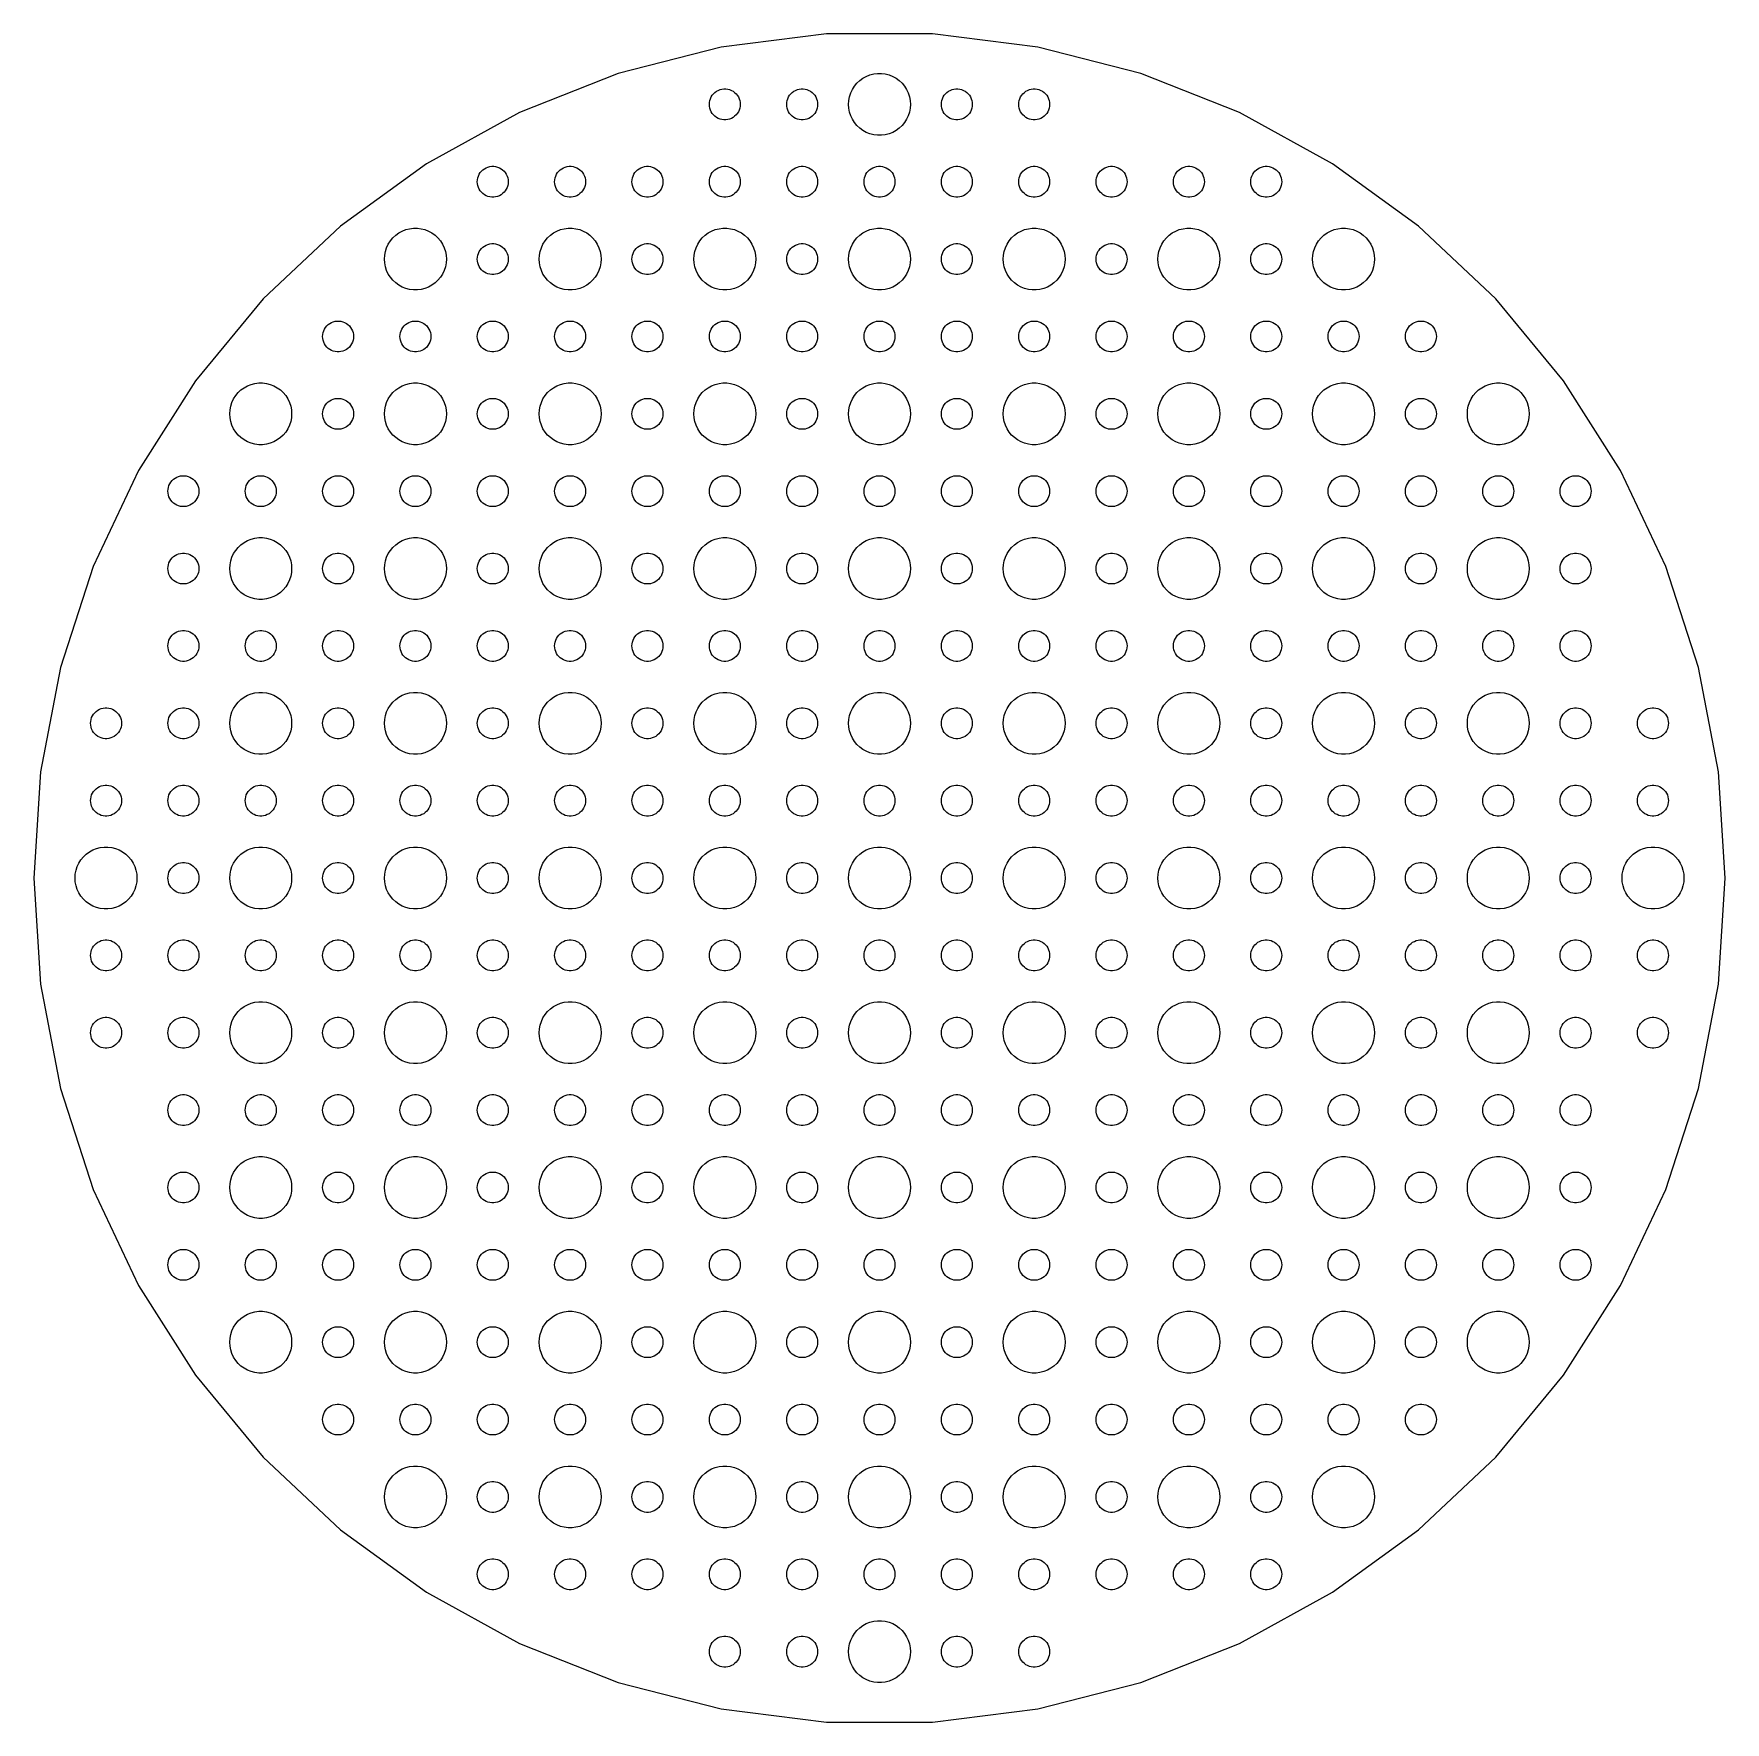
# Model space of a CAD drawing. Header units: metres. Extents: x -82 to 82, y -82 to 82.
import ezdxf

# ---------------------------------------------------------------- set-up
doc = ezdxf.new("R2010")
doc.units = ezdxf.units.M

msp = doc.modelspace()

# ---------------------------------------------------------------- linework, layer by layer
for p, q in [((-15.3653, 80.5475), (-25.3394, 77.9866)), ((-5.14882, 81.8382), (-15.3653, 80.5475)), ((5.14882, 81.8382), (-5.14882, 81.8382)), ((15.3653, 80.5475), (5.14882, 81.8382)), ((25.3394, 77.9866), (15.3653, 80.5475)), ((-25.3394, 77.9866), (-34.9139, 74.1958)), ((-2.1869, 77.0536), (-1.91226, 77.3115)), ((-1.91226, 77.3115), (-1.60747, 77.533)), ((-1.60747, 77.533), (-1.27733, 77.7145)), ((-1.27733, 77.7145), (-0.92705, 77.8532)), ((-0.92705, 77.8532), (-0.56213, 77.9469)), ((-0.56213, 77.9469), (-0.18837, 77.9941)), ((-0.18837, 77.9941), (0.18837, 77.9941)), ((0.18837, 77.9941), (0.56213, 77.9469)), ((0.56213, 77.9469), (0.92705, 77.8532)), ((0.92705, 77.8532), (1.27733, 77.7145)), ((1.27733, 77.7145), (1.60747, 77.533)), ((1.60747, 77.533), (1.91226, 77.3115)), ((1.91226, 77.3115), (2.1869, 77.0536)), ((34.9139, 74.1958), (25.3394, 77.9866)), ((-16.4529, 75.373), (-16.3947, 75.5522)), ((-16.3947, 75.5522), (-16.3145, 75.7226)), ((-16.3145, 75.7226), (-16.2135, 75.8817)), ((-16.2135, 75.8817), (-16.0934, 76.0268)), ((-16.0934, 76.0268), (-15.9561, 76.1558)), ((-15.9561, 76.1558), (-15.8037, 76.2665)), ((-15.8037, 76.2665), (-15.6387, 76.3572)), ((-15.6387, 76.3572), (-15.4635, 76.4266)), ((-15.4635, 76.4266), (-15.2811, 76.4734)), ((-15.2811, 76.4734), (-15.0942, 76.497)), ((-15.0942, 76.497), (-14.9058, 76.497)), ((-14.9058, 76.497), (-14.7189, 76.4734)), ((-14.7189, 76.4734), (-14.5365, 76.4266)), ((-14.5365, 76.4266), (-14.3613, 76.3572)), ((-14.3613, 76.3572), (-14.1963, 76.2665)), ((-14.1963, 76.2665), (-14.0439, 76.1558)), ((-14.0439, 76.1558), (-13.9065, 76.0268)), ((-13.9065, 76.0268), (-13.7865, 75.8817)), ((-13.7865, 75.8817), (-13.6855, 75.7226)), ((-13.6855, 75.7226), (-13.6053, 75.5522)), ((-13.6053, 75.5522), (-13.5471, 75.373)), ((-8.95287, 75.373), (-8.89465, 75.5522)), ((-8.89465, 75.5522), (-8.81445, 75.7226)), ((-8.81445, 75.7226), (-8.71352, 75.8817)), ((-8.71352, 75.8817), (-8.59344, 76.0268)), ((-8.59344, 76.0268), (-8.45613, 76.1558)), ((-8.45613, 76.1558), (-8.30373, 76.2665)), ((-8.30373, 76.2665), (-8.13866, 76.3572)), ((-8.13866, 76.3572), (-7.96352, 76.4266)), ((-7.96352, 76.4266), (-7.78107, 76.4734)), ((-7.78107, 76.4734), (-7.59418, 76.497)), ((-7.59418, 76.497), (-7.40581, 76.497)), ((-7.40581, 76.497), (-7.21892, 76.4734)), ((-7.21892, 76.4734), (-7.03647, 76.4266)), ((-7.03647, 76.4266), (-6.86133, 76.3572)), ((-6.86133, 76.3572), (-6.69626, 76.2665)), ((-6.69626, 76.2665), (-6.54385, 76.1558)), ((-6.54385, 76.1558), (-6.40654, 76.0268)), ((-6.40654, 76.0268), (-6.28647, 75.8817)), ((-6.28647, 75.8817), (-6.18553, 75.7226)), ((-6.18553, 75.7226), (-6.10533, 75.5522)), ((-6.10533, 75.5522), (-6.04712, 75.373)), ((-2.97633, 75.376), (-2.90575, 75.7461)), ((-2.90575, 75.7461), (-2.78932, 76.1044)), ((-2.78932, 76.1044), (-2.62891, 76.4453)), ((-2.62891, 76.4453), (-2.42705, 76.7634)), ((-2.42705, 76.7634), (-2.1869, 77.0536)), ((2.1869, 77.0536), (2.42705, 76.7634)), ((2.42705, 76.7634), (2.62891, 76.4453)), ((2.62891, 76.4453), (2.78932, 76.1044)), ((2.78932, 76.1044), (2.90575, 75.7461)), ((2.90575, 75.7461), (2.97633, 75.376)), ((6.04712, 75.373), (6.10533, 75.5522)), ((6.10533, 75.5522), (6.18553, 75.7226)), ((6.18553, 75.7226), (6.28647, 75.8817)), ((6.28647, 75.8817), (6.40654, 76.0268)), ((6.40654, 76.0268), (6.54385, 76.1558)), ((6.54385, 76.1558), (6.69626, 76.2665)), ((6.69626, 76.2665), (6.86133, 76.3572)), ((6.86133, 76.3572), (7.03647, 76.4266)), ((7.03647, 76.4266), (7.21892, 76.4734)), ((7.21892, 76.4734), (7.40581, 76.497)), ((7.40581, 76.497), (7.59418, 76.497)), ((7.59418, 76.497), (7.78107, 76.4734)), ((7.78107, 76.4734), (7.96352, 76.4266)), ((7.96352, 76.4266), (8.13866, 76.3572)), ((8.13866, 76.3572), (8.30373, 76.2665)), ((8.30373, 76.2665), (8.45613, 76.1558)), ((8.45613, 76.1558), (8.59344, 76.0268)), ((8.59344, 76.0268), (8.71352, 75.8817)), ((8.71352, 75.8817), (8.81445, 75.7226)), ((8.81445, 75.7226), (8.89465, 75.5522)), ((8.89465, 75.5522), (8.95287, 75.373)), ((13.5471, 75.373), (13.6053, 75.5522)), ((13.6053, 75.5522), (13.6855, 75.7226)), ((13.6855, 75.7226), (13.7865, 75.8817)), ((13.7865, 75.8817), (13.9065, 76.0268)), ((13.9065, 76.0268), (14.0439, 76.1558)), ((14.0439, 76.1558), (14.1963, 76.2665)), ((14.1963, 76.2665), (14.3613, 76.3572)), ((14.3613, 76.3572), (14.5365, 76.4266)), ((14.5365, 76.4266), (14.7189, 76.4734)), ((14.7189, 76.4734), (14.9058, 76.497)), ((14.9058, 76.497), (15.0942, 76.497)), ((15.0942, 76.497), (15.2811, 76.4734)), ((15.2811, 76.4734), (15.4635, 76.4266)), ((15.4635, 76.4266), (15.6387, 76.3572)), ((15.6387, 76.3572), (15.8037, 76.2665)), ((15.8037, 76.2665), (15.9561, 76.1558)), ((15.9561, 76.1558), (16.0934, 76.0268)), ((16.0934, 76.0268), (16.2135, 75.8817)), ((16.2135, 75.8817), (16.3145, 75.7226)), ((16.3145, 75.7226), (16.3947, 75.5522)), ((16.3947, 75.5522), (16.4529, 75.373)), ((-34.9139, 74.1958), (-43.9378, 69.2349)), ((-16.5, 75), (-16.4882, 75.188)), ((-16.4882, 74.812), (-16.5, 75)), ((-16.4882, 75.188), (-16.4529, 75.373)), ((-16.4529, 74.627), (-16.4882, 74.812)), ((-16.3947, 74.4478), (-16.4529, 74.627)), ((-16.3145, 74.2774), (-16.3947, 74.4478)), ((-16.2135, 74.1183), (-16.3145, 74.2774)), ((-16.0934, 73.9732), (-16.2135, 74.1183)), ((-15.9561, 73.8442), (-16.0934, 73.9732)), ((-15.8037, 73.7335), (-15.9561, 73.8442)), ((-14.0439, 73.8442), (-14.1963, 73.7335)), ((-13.9065, 73.9732), (-14.0439, 73.8442)), ((-13.7865, 74.1183), (-13.9065, 73.9732)), ((-13.6855, 74.2774), (-13.7865, 74.1183)), ((-13.6053, 74.4478), (-13.6855, 74.2774)), ((-13.5471, 74.627), (-13.6053, 74.4478)), ((-13.5471, 75.373), (-13.5118, 75.188)), ((-13.5118, 74.812), (-13.5471, 74.627)), ((-13.5118, 75.188), (-13.5, 75)), ((-13.5, 75), (-13.5118, 74.812)), ((-9, 75), (-8.98816, 75.188)), ((-8.98816, 74.812), (-9, 75)), ((-8.98816, 75.188), (-8.95287, 75.373)), ((-8.95287, 74.627), (-8.98816, 74.812)), ((-8.89465, 74.4478), (-8.95287, 74.627)), ((-8.81445, 74.2774), (-8.89465, 74.4478)), ((-8.71352, 74.1183), (-8.81445, 74.2774)), ((-8.59344, 73.9732), (-8.71352, 74.1183)), ((-8.45613, 73.8442), (-8.59344, 73.9732)), ((-8.30373, 73.7335), (-8.45613, 73.8442)), ((-6.54385, 73.8442), (-6.69626, 73.7335)), ((-6.40654, 73.9732), (-6.54385, 73.8442)), ((-6.28647, 74.1183), (-6.40654, 73.9732)), ((-6.18553, 74.2774), (-6.28647, 74.1183)), ((-6.10533, 74.4478), (-6.18553, 74.2774)), ((-6.04712, 74.627), (-6.10533, 74.4478)), ((-6.04712, 75.373), (-6.01183, 75.188)), ((-6.01183, 74.812), (-6.04712, 74.627)), ((-6.01183, 75.188), (-6, 75)), ((-6, 75), (-6.01183, 74.812)), ((-3, 75), (-2.97633, 75.376)), ((-2.97633, 74.624), (-3, 75)), ((-2.90575, 74.2539), (-2.97633, 74.624)), ((-2.78932, 73.8956), (-2.90575, 74.2539)), ((-2.62891, 73.5547), (-2.78932, 73.8956)), ((2.78932, 73.8956), (2.62891, 73.5547)), ((2.90575, 74.2539), (2.78932, 73.8956)), ((2.97633, 74.624), (2.90575, 74.2539)), ((2.97633, 75.376), (3, 75)), ((3, 75), (2.97633, 74.624)), ((6, 75), (6.01183, 75.188)), ((6.01183, 74.812), (6, 75)), ((6.01183, 75.188), (6.04712, 75.373)), ((6.04712, 74.627), (6.01183, 74.812)), ((6.10533, 74.4478), (6.04712, 74.627)), ((6.18553, 74.2774), (6.10533, 74.4478)), ((6.28647, 74.1183), (6.18553, 74.2774)), ((6.40654, 73.9732), (6.28647, 74.1183)), ((6.54385, 73.8442), (6.40654, 73.9732)), ((6.69626, 73.7335), (6.54385, 73.8442)), ((8.45613, 73.8442), (8.30373, 73.7335)), ((8.59344, 73.9732), (8.45613, 73.8442)), ((8.71352, 74.1183), (8.59344, 73.9732)), ((8.81445, 74.2774), (8.71352, 74.1183)), ((8.89465, 74.4478), (8.81445, 74.2774)), ((8.95287, 74.627), (8.89465, 74.4478)), ((8.95287, 75.373), (8.98816, 75.188)), ((8.98816, 74.812), (8.95287, 74.627)), ((8.98816, 75.188), (9, 75)), ((9, 75), (8.98816, 74.812)), ((13.5, 75), (13.5118, 75.188)), ((13.5118, 74.812), (13.5, 75)), ((13.5118, 75.188), (13.5471, 75.373)), ((13.5471, 74.627), (13.5118, 74.812)), ((13.6053, 74.4478), (13.5471, 74.627)), ((13.6855, 74.2774), (13.6053, 74.4478)), ((13.7865, 74.1183), (13.6855, 74.2774)), ((13.9065, 73.9732), (13.7865, 74.1183)), ((14.0439, 73.8442), (13.9065, 73.9732)), ((14.1963, 73.7335), (14.0439, 73.8442)), ((15.9561, 73.8442), (15.8037, 73.7335)), ((16.0934, 73.9732), (15.9561, 73.8442)), ((16.2135, 74.1183), (16.0934, 73.9732)), ((16.3145, 74.2774), (16.2135, 74.1183)), ((16.3947, 74.4478), (16.3145, 74.2774)), ((16.4529, 74.627), (16.3947, 74.4478)), ((16.4529, 75.373), (16.4882, 75.188)), ((16.4882, 74.812), (16.4529, 74.627)), ((16.4882, 75.188), (16.5, 75)), ((16.5, 75), (16.4882, 74.812)), ((43.9378, 69.2349), (34.9139, 74.1958)), ((-15.6387, 73.6428), (-15.8037, 73.7335)), ((-15.4635, 73.5734), (-15.6387, 73.6428)), ((-15.2811, 73.5266), (-15.4635, 73.5734)), ((-15.0942, 73.503), (-15.2811, 73.5266)), ((-14.9058, 73.503), (-15.0942, 73.503)), ((-14.7189, 73.5266), (-14.9058, 73.503)), ((-14.5365, 73.5734), (-14.7189, 73.5266)), ((-14.3613, 73.6428), (-14.5365, 73.5734)), ((-14.1963, 73.7335), (-14.3613, 73.6428)), ((-8.13866, 73.6428), (-8.30373, 73.7335)), ((-7.96352, 73.5734), (-8.13866, 73.6428)), ((-7.78107, 73.5266), (-7.96352, 73.5734)), ((-7.59418, 73.503), (-7.78107, 73.5266)), ((-7.40581, 73.503), (-7.59418, 73.503)), ((-7.21892, 73.5266), (-7.40581, 73.503)), ((-7.03647, 73.5734), (-7.21892, 73.5266)), ((-6.86133, 73.6428), (-7.03647, 73.5734)), ((-6.69626, 73.7335), (-6.86133, 73.6428)), ((-2.42705, 73.2366), (-2.62891, 73.5547)), ((-2.1869, 72.9464), (-2.42705, 73.2366)), ((-1.91226, 72.6885), (-2.1869, 72.9464)), ((-1.60747, 72.467), (-1.91226, 72.6885)), ((-1.27733, 72.2855), (-1.60747, 72.467)), ((-0.92705, 72.1468), (-1.27733, 72.2855)), ((1.27733, 72.2855), (0.92705, 72.1468)), ((1.60747, 72.467), (1.27733, 72.2855)), ((1.91226, 72.6885), (1.60747, 72.467)), ((2.1869, 72.9464), (1.91226, 72.6885)), ((2.42705, 73.2366), (2.1869, 72.9464)), ((2.62891, 73.5547), (2.42705, 73.2366)), ((6.86133, 73.6428), (6.69626, 73.7335)), ((7.03647, 73.5734), (6.86133, 73.6428)), ((7.21892, 73.5266), (7.03647, 73.5734)), ((7.40581, 73.503), (7.21892, 73.5266)), ((7.59418, 73.503), (7.40581, 73.503)), ((7.78107, 73.5266), (7.59418, 73.503)), ((7.96352, 73.5734), (7.78107, 73.5266)), ((8.13866, 73.6428), (7.96352, 73.5734)), ((8.30373, 73.7335), (8.13866, 73.6428)), ((14.3613, 73.6428), (14.1963, 73.7335)), ((14.5365, 73.5734), (14.3613, 73.6428)), ((14.7189, 73.5266), (14.5365, 73.5734)), ((14.9058, 73.503), (14.7189, 73.5266)), ((15.0942, 73.503), (14.9058, 73.503)), ((15.2811, 73.5266), (15.0942, 73.503)), ((15.4635, 73.5734), (15.2811, 73.5266)), ((15.6387, 73.6428), (15.4635, 73.5734)), ((15.8037, 73.7335), (15.6387, 73.6428)), ((-0.56213, 72.0531), (-0.92705, 72.1468)), ((-0.18837, 72.0059), (-0.56213, 72.0531)), ((0.18837, 72.0059), (-0.18837, 72.0059)), ((0.56213, 72.0531), (0.18837, 72.0059)), ((0.92705, 72.1468), (0.56213, 72.0531)), ((-43.9378, 69.2349), (-52.2688, 63.1821)), ((-38.1387, 68.8572), (-37.9635, 68.9266)), ((-37.9635, 68.9266), (-37.7811, 68.9734)), ((-37.7811, 68.9734), (-37.5942, 68.997)), ((-37.5942, 68.997), (-37.4058, 68.997)), ((-37.4058, 68.997), (-37.2189, 68.9734)), ((-37.2189, 68.9734), (-37.0365, 68.9266)), ((-37.0365, 68.9266), (-36.8613, 68.8572)), ((-30.6387, 68.8572), (-30.4635, 68.9266)), ((-30.4635, 68.9266), (-30.2811, 68.9734)), ((-30.2811, 68.9734), (-30.0942, 68.997)), ((-30.0942, 68.997), (-29.9058, 68.997)), ((-29.9058, 68.997), (-29.7189, 68.9734)), ((-29.7189, 68.9734), (-29.5365, 68.9266)), ((-29.5365, 68.9266), (-29.3613, 68.8572)), ((-23.1387, 68.8572), (-22.9635, 68.9266)), ((-22.9635, 68.9266), (-22.7811, 68.9734)), ((-22.7811, 68.9734), (-22.5942, 68.997)), ((-22.5942, 68.997), (-22.4058, 68.997)), ((-22.4058, 68.997), (-22.2189, 68.9734)), ((-22.2189, 68.9734), (-22.0365, 68.9266)), ((-22.0365, 68.9266), (-21.8613, 68.8572)), ((-15.6387, 68.8572), (-15.4635, 68.9266)), ((-15.4635, 68.9266), (-15.2811, 68.9734)), ((-15.2811, 68.9734), (-15.0942, 68.997)), ((-15.0942, 68.997), (-14.9058, 68.997)), ((-14.9058, 68.997), (-14.7189, 68.9734)), ((-14.7189, 68.9734), (-14.5365, 68.9266)), ((-14.5365, 68.9266), (-14.3613, 68.8572)), ((-8.13866, 68.8572), (-7.96352, 68.9266)), ((-7.96352, 68.9266), (-7.78107, 68.9734)), ((-7.78107, 68.9734), (-7.59418, 68.997)), ((-7.59418, 68.997), (-7.40581, 68.997)), ((-7.40581, 68.997), (-7.21892, 68.9734)), ((-7.21892, 68.9734), (-7.03647, 68.9266)), ((-7.03647, 68.9266), (-6.86133, 68.8572)), ((-0.63866, 68.8572), (-0.46352, 68.9266)), ((-0.46352, 68.9266), (-0.28107, 68.9734)), ((-0.28107, 68.9734), (-0.09418, 68.997)), ((-0.09418, 68.997), (0.09418, 68.997)), ((0.09418, 68.997), (0.28107, 68.9734)), ((0.28107, 68.9734), (0.46352, 68.9266)), ((0.46352, 68.9266), (0.63866, 68.8572)), ((6.86133, 68.8572), (7.03647, 68.9266)), ((7.03647, 68.9266), (7.21892, 68.9734)), ((7.21892, 68.9734), (7.40581, 68.997)), ((7.40581, 68.997), (7.59418, 68.997)), ((7.59418, 68.997), (7.78107, 68.9734)), ((7.78107, 68.9734), (7.96352, 68.9266)), ((7.96352, 68.9266), (8.13866, 68.8572)), ((14.3613, 68.8572), (14.5365, 68.9266)), ((14.5365, 68.9266), (14.7189, 68.9734)), ((14.7189, 68.9734), (14.9058, 68.997)), ((14.9058, 68.997), (15.0942, 68.997)), ((15.0942, 68.997), (15.2811, 68.9734)), ((15.2811, 68.9734), (15.4635, 68.9266)), ((15.4635, 68.9266), (15.6387, 68.8572)), ((21.8613, 68.8572), (22.0365, 68.9266)), ((22.0365, 68.9266), (22.2189, 68.9734)), ((22.2189, 68.9734), (22.4058, 68.997)), ((22.4058, 68.997), (22.5942, 68.997)), ((22.5942, 68.997), (22.7811, 68.9734)), ((22.7811, 68.9734), (22.9635, 68.9266)), ((22.9635, 68.9266), (23.1387, 68.8572)), ((29.3613, 68.8572), (29.5365, 68.9266)), ((29.5365, 68.9266), (29.7189, 68.9734)), ((29.7189, 68.9734), (29.9058, 68.997)), ((29.9058, 68.997), (30.0942, 68.997)), ((30.0942, 68.997), (30.2811, 68.9734)), ((30.2811, 68.9734), (30.4635, 68.9266)), ((30.4635, 68.9266), (30.6387, 68.8572)), ((36.8613, 68.8572), (37.0365, 68.9266)), ((37.0365, 68.9266), (37.2189, 68.9734)), ((37.2189, 68.9734), (37.4058, 68.997)), ((37.4058, 68.997), (37.5942, 68.997)), ((37.5942, 68.997), (37.7811, 68.9734)), ((37.7811, 68.9734), (37.9635, 68.9266)), ((37.9635, 68.9266), (38.1387, 68.8572)), ((52.2688, 63.1821), (43.9378, 69.2349)), ((-39, 67.5), (-38.9882, 67.688)), ((-38.9882, 67.312), (-39, 67.5)), ((-38.9882, 67.688), (-38.9529, 67.873)), ((-38.9529, 67.127), (-38.9882, 67.312)), ((-38.9529, 67.873), (-38.8947, 68.0522)), ((-38.8947, 68.0522), (-38.8145, 68.2226)), ((-38.8145, 68.2226), (-38.7135, 68.3817)), ((-38.7135, 68.3817), (-38.5934, 68.5268)), ((-38.5934, 68.5268), (-38.4561, 68.6558)), ((-38.4561, 68.6558), (-38.3037, 68.7665)), ((-38.3037, 68.7665), (-38.1387, 68.8572)), ((-36.8613, 68.8572), (-36.6963, 68.7665)), ((-36.6963, 68.7665), (-36.5439, 68.6558)), ((-36.5439, 68.6558), (-36.4065, 68.5268)), ((-36.4065, 68.5268), (-36.2865, 68.3817)), ((-36.2865, 68.3817), (-36.1855, 68.2226)), ((-36.1855, 68.2226), (-36.1053, 68.0522)), ((-36.1053, 68.0522), (-36.0471, 67.873)), ((-36.0471, 67.873), (-36.0118, 67.688)), ((-36.0118, 67.312), (-36.0471, 67.127)), ((-36.0118, 67.688), (-36, 67.5)), ((-36, 67.5), (-36.0118, 67.312)), ((-31.5, 67.5), (-31.4882, 67.688)), ((-31.4882, 67.312), (-31.5, 67.5)), ((-31.4882, 67.688), (-31.4529, 67.873)), ((-31.4529, 67.127), (-31.4882, 67.312)), ((-31.4529, 67.873), (-31.3947, 68.0522)), ((-31.3947, 68.0522), (-31.3145, 68.2226)), ((-31.3145, 68.2226), (-31.2135, 68.3817)), ((-31.2135, 68.3817), (-31.0934, 68.5268)), ((-31.0934, 68.5268), (-30.9561, 68.6558)), ((-30.9561, 68.6558), (-30.8037, 68.7665)), ((-30.8037, 68.7665), (-30.6387, 68.8572)), ((-29.3613, 68.8572), (-29.1963, 68.7665)), ((-29.1963, 68.7665), (-29.0439, 68.6558)), ((-29.0439, 68.6558), (-28.9065, 68.5268)), ((-28.9065, 68.5268), (-28.7865, 68.3817)), ((-28.7865, 68.3817), (-28.6855, 68.2226)), ((-28.6855, 68.2226), (-28.6053, 68.0522)), ((-28.6053, 68.0522), (-28.5471, 67.873)), ((-28.5471, 67.873), (-28.5118, 67.688)), ((-28.5118, 67.312), (-28.5471, 67.127)), ((-28.5118, 67.688), (-28.5, 67.5)), ((-28.5, 67.5), (-28.5118, 67.312)), ((-24, 67.5), (-23.9882, 67.688)), ((-23.9882, 67.312), (-24, 67.5)), ((-23.9882, 67.688), (-23.9529, 67.873)), ((-23.9529, 67.127), (-23.9882, 67.312)), ((-23.9529, 67.873), (-23.8947, 68.0522)), ((-23.8947, 68.0522), (-23.8145, 68.2226)), ((-23.8145, 68.2226), (-23.7135, 68.3817)), ((-23.7135, 68.3817), (-23.5934, 68.5268)), ((-23.5934, 68.5268), (-23.4561, 68.6558)), ((-23.4561, 68.6558), (-23.3037, 68.7665)), ((-23.3037, 68.7665), (-23.1387, 68.8572)), ((-21.8613, 68.8572), (-21.6963, 68.7665)), ((-21.6963, 68.7665), (-21.5439, 68.6558)), ((-21.5439, 68.6558), (-21.4065, 68.5268)), ((-21.4065, 68.5268), (-21.2865, 68.3817)), ((-21.2865, 68.3817), (-21.1855, 68.2226)), ((-21.1855, 68.2226), (-21.1053, 68.0522)), ((-21.1053, 68.0522), (-21.0471, 67.873)), ((-21.0471, 67.873), (-21.0118, 67.688)), ((-21.0118, 67.312), (-21.0471, 67.127)), ((-21.0118, 67.688), (-21, 67.5)), ((-21, 67.5), (-21.0118, 67.312)), ((-16.5, 67.5), (-16.4882, 67.688)), ((-16.4882, 67.312), (-16.5, 67.5)), ((-16.4882, 67.688), (-16.4529, 67.873)), ((-16.4529, 67.127), (-16.4882, 67.312)), ((-16.4529, 67.873), (-16.3947, 68.0522)), ((-16.3947, 68.0522), (-16.3145, 68.2226)), ((-16.3145, 68.2226), (-16.2135, 68.3817)), ((-16.2135, 68.3817), (-16.0934, 68.5268)), ((-16.0934, 68.5268), (-15.9561, 68.6558)), ((-15.9561, 68.6558), (-15.8037, 68.7665)), ((-15.8037, 68.7665), (-15.6387, 68.8572)), ((-14.3613, 68.8572), (-14.1963, 68.7665)), ((-14.1963, 68.7665), (-14.0439, 68.6558)), ((-14.0439, 68.6558), (-13.9065, 68.5268)), ((-13.9065, 68.5268), (-13.7865, 68.3817)), ((-13.7865, 68.3817), (-13.6855, 68.2226)), ((-13.6855, 68.2226), (-13.6053, 68.0522)), ((-13.6053, 68.0522), (-13.5471, 67.873)), ((-13.5471, 67.873), (-13.5118, 67.688)), ((-13.5118, 67.312), (-13.5471, 67.127)), ((-13.5118, 67.688), (-13.5, 67.5)), ((-13.5, 67.5), (-13.5118, 67.312)), ((-9, 67.5), (-8.98816, 67.688)), ((-8.98816, 67.312), (-9, 67.5)), ((-8.98816, 67.688), (-8.95287, 67.873)), ((-8.95287, 67.127), (-8.98816, 67.312)), ((-8.95287, 67.873), (-8.89465, 68.0522)), ((-8.89465, 68.0522), (-8.81445, 68.2226)), ((-8.81445, 68.2226), (-8.71352, 68.3817)), ((-8.71352, 68.3817), (-8.59344, 68.5268)), ((-8.59344, 68.5268), (-8.45613, 68.6558)), ((-8.45613, 68.6558), (-8.30373, 68.7665)), ((-8.30373, 68.7665), (-8.13866, 68.8572)), ((-6.86133, 68.8572), (-6.69626, 68.7665)), ((-6.69626, 68.7665), (-6.54385, 68.6558)), ((-6.54385, 68.6558), (-6.40654, 68.5268)), ((-6.40654, 68.5268), (-6.28647, 68.3817)), ((-6.28647, 68.3817), (-6.18553, 68.2226)), ((-6.18553, 68.2226), (-6.10533, 68.0522)), ((-6.10533, 68.0522), (-6.04712, 67.873)), ((-6.04712, 67.873), (-6.01183, 67.688)), ((-6.01183, 67.312), (-6.04712, 67.127)), ((-6.01183, 67.688), (-6, 67.5)), ((-6, 67.5), (-6.01183, 67.312)), ((-1.5, 67.5), (-1.48816, 67.688)), ((-1.48816, 67.312), (-1.5, 67.5)), ((-1.48816, 67.688), (-1.45287, 67.873)), ((-1.45287, 67.127), (-1.48816, 67.312)), ((-1.45287, 67.873), (-1.39465, 68.0522)), ((-1.39465, 68.0522), (-1.31445, 68.2226)), ((-1.31445, 68.2226), (-1.21352, 68.3817)), ((-1.21352, 68.3817), (-1.09344, 68.5268)), ((-1.09344, 68.5268), (-0.95613, 68.6558)), ((-0.95613, 68.6558), (-0.80373, 68.7665)), ((-0.80373, 68.7665), (-0.63866, 68.8572)), ((0.63866, 68.8572), (0.80373, 68.7665)), ((0.80373, 68.7665), (0.95613, 68.6558)), ((0.95613, 68.6558), (1.09344, 68.5268)), ((1.09344, 68.5268), (1.21352, 68.3817)), ((1.21352, 68.3817), (1.31445, 68.2226)), ((1.31445, 68.2226), (1.39465, 68.0522)), ((1.39465, 68.0522), (1.45287, 67.873)), ((1.45287, 67.873), (1.48816, 67.688)), ((1.48816, 67.312), (1.45287, 67.127)), ((1.48816, 67.688), (1.5, 67.5)), ((1.5, 67.5), (1.48816, 67.312)), ((6, 67.5), (6.01183, 67.688)), ((6.01183, 67.312), (6, 67.5)), ((6.01183, 67.688), (6.04712, 67.873)), ((6.04712, 67.127), (6.01183, 67.312)), ((6.04712, 67.873), (6.10533, 68.0522)), ((6.10533, 68.0522), (6.18553, 68.2226)), ((6.18553, 68.2226), (6.28647, 68.3817)), ((6.28647, 68.3817), (6.40654, 68.5268)), ((6.40654, 68.5268), (6.54385, 68.6558)), ((6.54385, 68.6558), (6.69626, 68.7665)), ((6.69626, 68.7665), (6.86133, 68.8572)), ((8.13866, 68.8572), (8.30373, 68.7665)), ((8.30373, 68.7665), (8.45613, 68.6558)), ((8.45613, 68.6558), (8.59344, 68.5268)), ((8.59344, 68.5268), (8.71352, 68.3817)), ((8.71352, 68.3817), (8.81445, 68.2226)), ((8.81445, 68.2226), (8.89465, 68.0522)), ((8.89465, 68.0522), (8.95287, 67.873)), ((8.95287, 67.873), (8.98816, 67.688)), ((8.98816, 67.312), (8.95287, 67.127)), ((8.98816, 67.688), (9, 67.5)), ((9, 67.5), (8.98816, 67.312)), ((13.5, 67.5), (13.5118, 67.688)), ((13.5118, 67.312), (13.5, 67.5)), ((13.5118, 67.688), (13.5471, 67.873)), ((13.5471, 67.127), (13.5118, 67.312)), ((13.5471, 67.873), (13.6053, 68.0522)), ((13.6053, 68.0522), (13.6855, 68.2226)), ((13.6855, 68.2226), (13.7865, 68.3817)), ((13.7865, 68.3817), (13.9065, 68.5268)), ((13.9065, 68.5268), (14.0439, 68.6558)), ((14.0439, 68.6558), (14.1963, 68.7665)), ((14.1963, 68.7665), (14.3613, 68.8572)), ((15.6387, 68.8572), (15.8037, 68.7665)), ((15.8037, 68.7665), (15.9561, 68.6558)), ((15.9561, 68.6558), (16.0934, 68.5268)), ((16.0934, 68.5268), (16.2135, 68.3817)), ((16.2135, 68.3817), (16.3145, 68.2226)), ((16.3145, 68.2226), (16.3947, 68.0522)), ((16.3947, 68.0522), (16.4529, 67.873)), ((16.4529, 67.873), (16.4882, 67.688)), ((16.4882, 67.312), (16.4529, 67.127)), ((16.4882, 67.688), (16.5, 67.5)), ((16.5, 67.5), (16.4882, 67.312)), ((21, 67.5), (21.0118, 67.688)), ((21.0118, 67.312), (21, 67.5)), ((21.0118, 67.688), (21.0471, 67.873)), ((21.0471, 67.127), (21.0118, 67.312)), ((21.0471, 67.873), (21.1053, 68.0522)), ((21.1053, 68.0522), (21.1855, 68.2226)), ((21.1855, 68.2226), (21.2865, 68.3817)), ((21.2865, 68.3817), (21.4065, 68.5268)), ((21.4065, 68.5268), (21.5439, 68.6558)), ((21.5439, 68.6558), (21.6963, 68.7665)), ((21.6963, 68.7665), (21.8613, 68.8572)), ((23.1387, 68.8572), (23.3037, 68.7665)), ((23.3037, 68.7665), (23.4561, 68.6558)), ((23.4561, 68.6558), (23.5934, 68.5268)), ((23.5934, 68.5268), (23.7135, 68.3817)), ((23.7135, 68.3817), (23.8145, 68.2226)), ((23.8145, 68.2226), (23.8947, 68.0522)), ((23.8947, 68.0522), (23.9529, 67.873)), ((23.9529, 67.873), (23.9882, 67.688)), ((23.9882, 67.312), (23.9529, 67.127)), ((23.9882, 67.688), (24, 67.5)), ((24, 67.5), (23.9882, 67.312)), ((28.5, 67.5), (28.5118, 67.688)), ((28.5118, 67.312), (28.5, 67.5)), ((28.5118, 67.688), (28.5471, 67.873)), ((28.5471, 67.127), (28.5118, 67.312)), ((28.5471, 67.873), (28.6053, 68.0522)), ((28.6053, 68.0522), (28.6855, 68.2226)), ((28.6855, 68.2226), (28.7865, 68.3817)), ((28.7865, 68.3817), (28.9065, 68.5268)), ((28.9065, 68.5268), (29.0439, 68.6558)), ((29.0439, 68.6558), (29.1963, 68.7665)), ((29.1963, 68.7665), (29.3613, 68.8572)), ((30.6387, 68.8572), (30.8037, 68.7665)), ((30.8037, 68.7665), (30.9561, 68.6558)), ((30.9561, 68.6558), (31.0934, 68.5268)), ((31.0934, 68.5268), (31.2135, 68.3817)), ((31.2135, 68.3817), (31.3145, 68.2226)), ((31.3145, 68.2226), (31.3947, 68.0522)), ((31.3947, 68.0522), (31.4529, 67.873)), ((31.4529, 67.873), (31.4882, 67.688)), ((31.4882, 67.312), (31.4529, 67.127)), ((31.4882, 67.688), (31.5, 67.5)), ((31.5, 67.5), (31.4882, 67.312)), ((36, 67.5), (36.0118, 67.688)), ((36.0118, 67.312), (36, 67.5)), ((36.0118, 67.688), (36.0471, 67.873)), ((36.0471, 67.127), (36.0118, 67.312)), ((36.0471, 67.873), (36.1053, 68.0522)), ((36.1053, 68.0522), (36.1855, 68.2226)), ((36.1855, 68.2226), (36.2865, 68.3817)), ((36.2865, 68.3817), (36.4065, 68.5268)), ((36.4065, 68.5268), (36.5439, 68.6558)), ((36.5439, 68.6558), (36.6963, 68.7665)), ((36.6963, 68.7665), (36.8613, 68.8572)), ((38.1387, 68.8572), (38.3037, 68.7665)), ((38.3037, 68.7665), (38.4561, 68.6558)), ((38.4561, 68.6558), (38.5934, 68.5268)), ((38.5934, 68.5268), (38.7135, 68.3817)), ((38.7135, 68.3817), (38.8145, 68.2226)), ((38.8145, 68.2226), (38.8947, 68.0522)), ((38.8947, 68.0522), (38.9529, 67.873)), ((38.9529, 67.873), (38.9882, 67.688)), ((38.9882, 67.312), (38.9529, 67.127)), ((38.9882, 67.688), (39, 67.5)), ((39, 67.5), (38.9882, 67.312)), ((-38.8947, 66.9478), (-38.9529, 67.127)), ((-38.8145, 66.7774), (-38.8947, 66.9478)), ((-38.7135, 66.6183), (-38.8145, 66.7774)), ((-38.5934, 66.4732), (-38.7135, 66.6183)), ((-38.4561, 66.3442), (-38.5934, 66.4732)), ((-38.3037, 66.2335), (-38.4561, 66.3442)), ((-38.1387, 66.1428), (-38.3037, 66.2335)), ((-37.9635, 66.0734), (-38.1387, 66.1428)), ((-37.7811, 66.0266), (-37.9635, 66.0734)), ((-37.5942, 66.003), (-37.7811, 66.0266)), ((-37.4058, 66.003), (-37.5942, 66.003)), ((-37.2189, 66.0266), (-37.4058, 66.003)), ((-37.0365, 66.0734), (-37.2189, 66.0266)), ((-36.8613, 66.1428), (-37.0365, 66.0734)), ((-36.6963, 66.2335), (-36.8613, 66.1428)), ((-36.5439, 66.3442), (-36.6963, 66.2335)), ((-36.4065, 66.4732), (-36.5439, 66.3442)), ((-36.2865, 66.6183), (-36.4065, 66.4732)), ((-36.1855, 66.7774), (-36.2865, 66.6183)), ((-36.1053, 66.9478), (-36.1855, 66.7774)), ((-36.0471, 67.127), (-36.1053, 66.9478)), ((-31.3947, 66.9478), (-31.4529, 67.127)), ((-31.3145, 66.7774), (-31.3947, 66.9478)), ((-31.2135, 66.6183), (-31.3145, 66.7774)), ((-31.0934, 66.4732), (-31.2135, 66.6183)), ((-30.9561, 66.3442), (-31.0934, 66.4732)), ((-30.8037, 66.2335), (-30.9561, 66.3442)), ((-30.6387, 66.1428), (-30.8037, 66.2335)), ((-30.4635, 66.0734), (-30.6387, 66.1428)), ((-30.2811, 66.0266), (-30.4635, 66.0734)), ((-30.0942, 66.003), (-30.2811, 66.0266)), ((-29.9058, 66.003), (-30.0942, 66.003)), ((-29.7189, 66.0266), (-29.9058, 66.003)), ((-29.5365, 66.0734), (-29.7189, 66.0266)), ((-29.3613, 66.1428), (-29.5365, 66.0734)), ((-29.1963, 66.2335), (-29.3613, 66.1428)), ((-29.0439, 66.3442), (-29.1963, 66.2335)), ((-28.9065, 66.4732), (-29.0439, 66.3442)), ((-28.7865, 66.6183), (-28.9065, 66.4732)), ((-28.6855, 66.7774), (-28.7865, 66.6183)), ((-28.6053, 66.9478), (-28.6855, 66.7774)), ((-28.5471, 67.127), (-28.6053, 66.9478)), ((-23.8947, 66.9478), (-23.9529, 67.127)), ((-23.8145, 66.7774), (-23.8947, 66.9478)), ((-23.7135, 66.6183), (-23.8145, 66.7774)), ((-23.5934, 66.4732), (-23.7135, 66.6183)), ((-23.4561, 66.3442), (-23.5934, 66.4732)), ((-23.3037, 66.2335), (-23.4561, 66.3442)), ((-23.1387, 66.1428), (-23.3037, 66.2335)), ((-22.9635, 66.0734), (-23.1387, 66.1428)), ((-22.7811, 66.0266), (-22.9635, 66.0734)), ((-22.5942, 66.003), (-22.7811, 66.0266)), ((-22.4058, 66.003), (-22.5942, 66.003)), ((-22.2189, 66.0266), (-22.4058, 66.003)), ((-22.0365, 66.0734), (-22.2189, 66.0266)), ((-21.8613, 66.1428), (-22.0365, 66.0734)), ((-21.6963, 66.2335), (-21.8613, 66.1428)), ((-21.5439, 66.3442), (-21.6963, 66.2335)), ((-21.4065, 66.4732), (-21.5439, 66.3442)), ((-21.2865, 66.6183), (-21.4065, 66.4732)), ((-21.1855, 66.7774), (-21.2865, 66.6183)), ((-21.1053, 66.9478), (-21.1855, 66.7774)), ((-21.0471, 67.127), (-21.1053, 66.9478)), ((-16.3947, 66.9478), (-16.4529, 67.127)), ((-16.3145, 66.7774), (-16.3947, 66.9478)), ((-16.2135, 66.6183), (-16.3145, 66.7774)), ((-16.0934, 66.4732), (-16.2135, 66.6183)), ((-15.9561, 66.3442), (-16.0934, 66.4732)), ((-15.8037, 66.2335), (-15.9561, 66.3442)), ((-15.6387, 66.1428), (-15.8037, 66.2335)), ((-15.4635, 66.0734), (-15.6387, 66.1428)), ((-15.2811, 66.0266), (-15.4635, 66.0734)), ((-15.0942, 66.003), (-15.2811, 66.0266)), ((-14.9058, 66.003), (-15.0942, 66.003)), ((-14.7189, 66.0266), (-14.9058, 66.003)), ((-14.5365, 66.0734), (-14.7189, 66.0266)), ((-14.3613, 66.1428), (-14.5365, 66.0734)), ((-14.1963, 66.2335), (-14.3613, 66.1428)), ((-14.0439, 66.3442), (-14.1963, 66.2335)), ((-13.9065, 66.4732), (-14.0439, 66.3442)), ((-13.7865, 66.6183), (-13.9065, 66.4732)), ((-13.6855, 66.7774), (-13.7865, 66.6183)), ((-13.6053, 66.9478), (-13.6855, 66.7774)), ((-13.5471, 67.127), (-13.6053, 66.9478)), ((-8.89465, 66.9478), (-8.95287, 67.127)), ((-8.81445, 66.7774), (-8.89465, 66.9478)), ((-8.71352, 66.6183), (-8.81445, 66.7774)), ((-8.59344, 66.4732), (-8.71352, 66.6183)), ((-8.45613, 66.3442), (-8.59344, 66.4732)), ((-8.30373, 66.2335), (-8.45613, 66.3442)), ((-8.13866, 66.1428), (-8.30373, 66.2335)), ((-7.96352, 66.0734), (-8.13866, 66.1428)), ((-7.78107, 66.0266), (-7.96352, 66.0734)), ((-7.59418, 66.003), (-7.78107, 66.0266)), ((-7.40581, 66.003), (-7.59418, 66.003)), ((-7.21892, 66.0266), (-7.40581, 66.003)), ((-7.03647, 66.0734), (-7.21892, 66.0266)), ((-6.86133, 66.1428), (-7.03647, 66.0734)), ((-6.69626, 66.2335), (-6.86133, 66.1428)), ((-6.54385, 66.3442), (-6.69626, 66.2335)), ((-6.40654, 66.4732), (-6.54385, 66.3442)), ((-6.28647, 66.6183), (-6.40654, 66.4732)), ((-6.18553, 66.7774), (-6.28647, 66.6183)), ((-6.10533, 66.9478), (-6.18553, 66.7774)), ((-6.04712, 67.127), (-6.10533, 66.9478)), ((-1.39465, 66.9478), (-1.45287, 67.127)), ((-1.31445, 66.7774), (-1.39465, 66.9478)), ((-1.21352, 66.6183), (-1.31445, 66.7774)), ((-1.09344, 66.4732), (-1.21352, 66.6183)), ((-0.95613, 66.3442), (-1.09344, 66.4732)), ((-0.80373, 66.2335), (-0.95613, 66.3442)), ((-0.63866, 66.1428), (-0.80373, 66.2335)), ((-0.46352, 66.0734), (-0.63866, 66.1428)), ((-0.28107, 66.0266), (-0.46352, 66.0734)), ((-0.09418, 66.003), (-0.28107, 66.0266)), ((0.09418, 66.003), (-0.09418, 66.003)), ((0.28107, 66.0266), (0.09418, 66.003)), ((0.46352, 66.0734), (0.28107, 66.0266)), ((0.63866, 66.1428), (0.46352, 66.0734)), ((0.80373, 66.2335), (0.63866, 66.1428)), ((0.95613, 66.3442), (0.80373, 66.2335)), ((1.09344, 66.4732), (0.95613, 66.3442)), ((1.21352, 66.6183), (1.09344, 66.4732)), ((1.31445, 66.7774), (1.21352, 66.6183)), ((1.39465, 66.9478), (1.31445, 66.7774)), ((1.45287, 67.127), (1.39465, 66.9478)), ((6.10533, 66.9478), (6.04712, 67.127)), ((6.18553, 66.7774), (6.10533, 66.9478)), ((6.28647, 66.6183), (6.18553, 66.7774)), ((6.40654, 66.4732), (6.28647, 66.6183)), ((6.54385, 66.3442), (6.40654, 66.4732)), ((6.69626, 66.2335), (6.54385, 66.3442)), ((6.86133, 66.1428), (6.69626, 66.2335)), ((7.03647, 66.0734), (6.86133, 66.1428)), ((7.21892, 66.0266), (7.03647, 66.0734)), ((7.40581, 66.003), (7.21892, 66.0266)), ((7.59418, 66.003), (7.40581, 66.003)), ((7.78107, 66.0266), (7.59418, 66.003)), ((7.96352, 66.0734), (7.78107, 66.0266)), ((8.13866, 66.1428), (7.96352, 66.0734)), ((8.30373, 66.2335), (8.13866, 66.1428)), ((8.45613, 66.3442), (8.30373, 66.2335)), ((8.59344, 66.4732), (8.45613, 66.3442)), ((8.71352, 66.6183), (8.59344, 66.4732)), ((8.81445, 66.7774), (8.71352, 66.6183)), ((8.89465, 66.9478), (8.81445, 66.7774)), ((8.95287, 67.127), (8.89465, 66.9478)), ((13.6053, 66.9478), (13.5471, 67.127)), ((13.6855, 66.7774), (13.6053, 66.9478)), ((13.7865, 66.6183), (13.6855, 66.7774)), ((13.9065, 66.4732), (13.7865, 66.6183)), ((14.0439, 66.3442), (13.9065, 66.4732)), ((14.1963, 66.2335), (14.0439, 66.3442)), ((14.3613, 66.1428), (14.1963, 66.2335)), ((14.5365, 66.0734), (14.3613, 66.1428)), ((14.7189, 66.0266), (14.5365, 66.0734)), ((14.9058, 66.003), (14.7189, 66.0266)), ((15.0942, 66.003), (14.9058, 66.003)), ((15.2811, 66.0266), (15.0942, 66.003)), ((15.4635, 66.0734), (15.2811, 66.0266)), ((15.6387, 66.1428), (15.4635, 66.0734)), ((15.8037, 66.2335), (15.6387, 66.1428)), ((15.9561, 66.3442), (15.8037, 66.2335)), ((16.0934, 66.4732), (15.9561, 66.3442)), ((16.2135, 66.6183), (16.0934, 66.4732)), ((16.3145, 66.7774), (16.2135, 66.6183)), ((16.3947, 66.9478), (16.3145, 66.7774)), ((16.4529, 67.127), (16.3947, 66.9478)), ((21.1053, 66.9478), (21.0471, 67.127)), ((21.1855, 66.7774), (21.1053, 66.9478)), ((21.2865, 66.6183), (21.1855, 66.7774)), ((21.4065, 66.4732), (21.2865, 66.6183)), ((21.5439, 66.3442), (21.4065, 66.4732)), ((21.6963, 66.2335), (21.5439, 66.3442)), ((21.8613, 66.1428), (21.6963, 66.2335)), ((22.0365, 66.0734), (21.8613, 66.1428)), ((22.2189, 66.0266), (22.0365, 66.0734)), ((22.4058, 66.003), (22.2189, 66.0266)), ((22.5942, 66.003), (22.4058, 66.003)), ((22.7811, 66.0266), (22.5942, 66.003)), ((22.9635, 66.0734), (22.7811, 66.0266)), ((23.1387, 66.1428), (22.9635, 66.0734)), ((23.3037, 66.2335), (23.1387, 66.1428)), ((23.4561, 66.3442), (23.3037, 66.2335)), ((23.5934, 66.4732), (23.4561, 66.3442)), ((23.7135, 66.6183), (23.5934, 66.4732)), ((23.8145, 66.7774), (23.7135, 66.6183)), ((23.8947, 66.9478), (23.8145, 66.7774)), ((23.9529, 67.127), (23.8947, 66.9478)), ((28.6053, 66.9478), (28.5471, 67.127)), ((28.6855, 66.7774), (28.6053, 66.9478)), ((28.7865, 66.6183), (28.6855, 66.7774)), ((28.9065, 66.4732), (28.7865, 66.6183)), ((29.0439, 66.3442), (28.9065, 66.4732)), ((29.1963, 66.2335), (29.0439, 66.3442)), ((29.3613, 66.1428), (29.1963, 66.2335)), ((29.5365, 66.0734), (29.3613, 66.1428)), ((29.7189, 66.0266), (29.5365, 66.0734)), ((29.9058, 66.003), (29.7189, 66.0266)), ((30.0942, 66.003), (29.9058, 66.003)), ((30.2811, 66.0266), (30.0942, 66.003)), ((30.4635, 66.0734), (30.2811, 66.0266)), ((30.6387, 66.1428), (30.4635, 66.0734)), ((30.8037, 66.2335), (30.6387, 66.1428)), ((30.9561, 66.3442), (30.8037, 66.2335)), ((31.0934, 66.4732), (30.9561, 66.3442)), ((31.2135, 66.6183), (31.0934, 66.4732)), ((31.3145, 66.7774), (31.2135, 66.6183)), ((31.3947, 66.9478), (31.3145, 66.7774)), ((31.4529, 67.127), (31.3947, 66.9478)), ((36.1053, 66.9478), (36.0471, 67.127)), ((36.1855, 66.7774), (36.1053, 66.9478)), ((36.2865, 66.6183), (36.1855, 66.7774)), ((36.4065, 66.4732), (36.2865, 66.6183)), ((36.5439, 66.3442), (36.4065, 66.4732)), ((36.6963, 66.2335), (36.5439, 66.3442)), ((36.8613, 66.1428), (36.6963, 66.2335)), ((37.0365, 66.0734), (36.8613, 66.1428)), ((37.2189, 66.0266), (37.0365, 66.0734)), ((37.4058, 66.003), (37.2189, 66.0266)), ((37.5942, 66.003), (37.4058, 66.003)), ((37.7811, 66.0266), (37.5942, 66.003)), ((37.9635, 66.0734), (37.7811, 66.0266)), ((38.1387, 66.1428), (37.9635, 66.0734)), ((38.3037, 66.2335), (38.1387, 66.1428)), ((38.4561, 66.3442), (38.3037, 66.2335)), ((38.5934, 66.4732), (38.4561, 66.3442)), ((38.7135, 66.6183), (38.5934, 66.4732)), ((38.8145, 66.7774), (38.7135, 66.6183)), ((38.8947, 66.9478), (38.8145, 66.7774)), ((38.9529, 67.127), (38.8947, 66.9478)), ((-52.2688, 63.1821), (-59.7754, 56.1329)), ((-46.9123, 62.3115), (-46.6075, 62.533)), ((-46.6075, 62.533), (-46.2773, 62.7145)), ((-46.2773, 62.7145), (-45.927, 62.8532)), ((-45.927, 62.8532), (-45.5621, 62.9469)), ((-45.5621, 62.9469), (-45.1884, 62.9941)), ((-45.1884, 62.9941), (-44.8116, 62.9941)), ((-44.8116, 62.9941), (-44.4379, 62.9469)), ((-44.4379, 62.9469), (-44.0729, 62.8532)), ((-44.0729, 62.8532), (-43.7227, 62.7145)), ((-43.7227, 62.7145), (-43.3925, 62.533)), ((-43.3925, 62.533), (-43.0877, 62.3115)), ((-31.9123, 62.3115), (-31.6075, 62.533)), ((-31.6075, 62.533), (-31.2773, 62.7145)), ((-31.2773, 62.7145), (-30.927, 62.8532)), ((-30.927, 62.8532), (-30.5621, 62.9469)), ((-30.5621, 62.9469), (-30.1884, 62.9941)), ((-30.1884, 62.9941), (-29.8116, 62.9941)), ((-29.8116, 62.9941), (-29.4379, 62.9469)), ((-29.4379, 62.9469), (-29.0729, 62.8532)), ((-29.0729, 62.8532), (-28.7227, 62.7145)), ((-28.7227, 62.7145), (-28.3925, 62.533)), ((-28.3925, 62.533), (-28.0877, 62.3115)), ((-16.9123, 62.3115), (-16.6075, 62.533)), ((-16.6075, 62.533), (-16.2773, 62.7145)), ((-16.2773, 62.7145), (-15.927, 62.8532)), ((-15.927, 62.8532), (-15.5621, 62.9469)), ((-15.5621, 62.9469), (-15.1884, 62.9941)), ((-15.1884, 62.9941), (-14.8116, 62.9941)), ((-14.8116, 62.9941), (-14.4379, 62.9469)), ((-14.4379, 62.9469), (-14.0729, 62.8532)), ((-14.0729, 62.8532), (-13.7227, 62.7145)), ((-13.7227, 62.7145), (-13.3925, 62.533)), ((-13.3925, 62.533), (-13.0877, 62.3115)), ((-1.91226, 62.3115), (-1.60747, 62.533)), ((-1.60747, 62.533), (-1.27733, 62.7145)), ((-1.27733, 62.7145), (-0.92705, 62.8532)), ((-0.92705, 62.8532), (-0.56213, 62.9469)), ((-0.56213, 62.9469), (-0.18837, 62.9941)), ((-0.18837, 62.9941), (0.18837, 62.9941)), ((0.18837, 62.9941), (0.56213, 62.9469)), ((0.56213, 62.9469), (0.92705, 62.8532)), ((0.92705, 62.8532), (1.27733, 62.7145)), ((1.27733, 62.7145), (1.60747, 62.533)), ((1.60747, 62.533), (1.91226, 62.3115)), ((13.0877, 62.3115), (13.3925, 62.533)), ((13.3925, 62.533), (13.7227, 62.7145)), ((13.7227, 62.7145), (14.0729, 62.8532)), ((14.0729, 62.8532), (14.4379, 62.9469)), ((14.4379, 62.9469), (14.8116, 62.9941)), ((14.8116, 62.9941), (15.1884, 62.9941)), ((15.1884, 62.9941), (15.5621, 62.9469)), ((15.5621, 62.9469), (15.927, 62.8532)), ((15.927, 62.8532), (16.2773, 62.7145)), ((16.2773, 62.7145), (16.6075, 62.533)), ((16.6075, 62.533), (16.9123, 62.3115)), ((28.0877, 62.3115), (28.3925, 62.533)), ((28.3925, 62.533), (28.7227, 62.7145)), ((28.7227, 62.7145), (29.0729, 62.8532)), ((29.0729, 62.8532), (29.4379, 62.9469)), ((29.4379, 62.9469), (29.8116, 62.9941)), ((29.8116, 62.9941), (30.1884, 62.9941)), ((30.1884, 62.9941), (30.5621, 62.9469)), ((30.5621, 62.9469), (30.927, 62.8532)), ((30.927, 62.8532), (31.2773, 62.7145)), ((31.2773, 62.7145), (31.6075, 62.533)), ((31.6075, 62.533), (31.9123, 62.3115)), ((43.0877, 62.3115), (43.3925, 62.533)), ((43.3925, 62.533), (43.7227, 62.7145)), ((43.7227, 62.7145), (44.0729, 62.8532)), ((44.0729, 62.8532), (44.4379, 62.9469)), ((44.4379, 62.9469), (44.8116, 62.9941)), ((44.8116, 62.9941), (45.1884, 62.9941)), ((45.1884, 62.9941), (45.5621, 62.9469)), ((45.5621, 62.9469), (45.927, 62.8532)), ((45.927, 62.8532), (46.2773, 62.7145)), ((46.2773, 62.7145), (46.6075, 62.533)), ((46.6075, 62.533), (46.9123, 62.3115)), ((59.7754, 56.1329), (52.2688, 63.1821)), ((-47.9763, 60.376), (-47.9057, 60.7461)), ((-47.9057, 60.7461), (-47.7893, 61.1044)), ((-47.7893, 61.1044), (-47.6289, 61.4453)), ((-47.6289, 61.4453), (-47.427, 61.7634)), ((-47.427, 61.7634), (-47.1869, 62.0536)), ((-47.1869, 62.0536), (-46.9123, 62.3115)), ((-43.0877, 62.3115), (-42.8131, 62.0536)), ((-42.8131, 62.0536), (-42.5729, 61.7634)), ((-42.5729, 61.7634), (-42.3711, 61.4453)), ((-42.3711, 61.4453), (-42.2107, 61.1044)), ((-42.2107, 61.1044), (-42.0942, 60.7461)), ((-42.0942, 60.7461), (-42.0237, 60.376)), ((-38.8947, 60.5522), (-38.8145, 60.7226)), ((-38.8145, 60.7226), (-38.7135, 60.8817)), ((-38.7135, 60.8817), (-38.5934, 61.0268)), ((-38.5934, 61.0268), (-38.4561, 61.1558)), ((-38.4561, 61.1558), (-38.3037, 61.2665)), ((-38.3037, 61.2665), (-38.1387, 61.3572)), ((-38.1387, 61.3572), (-37.9635, 61.4266)), ((-37.9635, 61.4266), (-37.7811, 61.4734)), ((-37.7811, 61.4734), (-37.5942, 61.497)), ((-37.5942, 61.497), (-37.4058, 61.497)), ((-37.4058, 61.497), (-37.2189, 61.4734)), ((-37.2189, 61.4734), (-37.0365, 61.4266)), ((-37.0365, 61.4266), (-36.8613, 61.3572)), ((-36.8613, 61.3572), (-36.6963, 61.2665)), ((-36.6963, 61.2665), (-36.5439, 61.1558)), ((-36.5439, 61.1558), (-36.4065, 61.0268)), ((-36.4065, 61.0268), (-36.2865, 60.8817)), ((-36.2865, 60.8817), (-36.1855, 60.7226)), ((-36.1855, 60.7226), (-36.1053, 60.5522)), ((-32.9763, 60.376), (-32.9057, 60.7461)), ((-32.9057, 60.7461), (-32.7893, 61.1044)), ((-32.7893, 61.1044), (-32.6289, 61.4453)), ((-32.6289, 61.4453), (-32.427, 61.7634)), ((-32.427, 61.7634), (-32.1869, 62.0536)), ((-32.1869, 62.0536), (-31.9123, 62.3115)), ((-28.0877, 62.3115), (-27.8131, 62.0536)), ((-27.8131, 62.0536), (-27.5729, 61.7634)), ((-27.5729, 61.7634), (-27.3711, 61.4453)), ((-27.3711, 61.4453), (-27.2107, 61.1044)), ((-27.2107, 61.1044), (-27.0942, 60.7461)), ((-27.0942, 60.7461), (-27.0237, 60.376)), ((-23.8947, 60.5522), (-23.8145, 60.7226)), ((-23.8145, 60.7226), (-23.7135, 60.8817)), ((-23.7135, 60.8817), (-23.5934, 61.0268)), ((-23.5934, 61.0268), (-23.4561, 61.1558)), ((-23.4561, 61.1558), (-23.3037, 61.2665)), ((-23.3037, 61.2665), (-23.1387, 61.3572)), ((-23.1387, 61.3572), (-22.9635, 61.4266)), ((-22.9635, 61.4266), (-22.7811, 61.4734)), ((-22.7811, 61.4734), (-22.5942, 61.497)), ((-22.5942, 61.497), (-22.4058, 61.497)), ((-22.4058, 61.497), (-22.2189, 61.4734)), ((-22.2189, 61.4734), (-22.0365, 61.4266)), ((-22.0365, 61.4266), (-21.8613, 61.3572)), ((-21.8613, 61.3572), (-21.6963, 61.2665)), ((-21.6963, 61.2665), (-21.5439, 61.1558)), ((-21.5439, 61.1558), (-21.4065, 61.0268)), ((-21.4065, 61.0268), (-21.2865, 60.8817)), ((-21.2865, 60.8817), (-21.1855, 60.7226)), ((-21.1855, 60.7226), (-21.1053, 60.5522)), ((-17.9763, 60.376), (-17.9057, 60.7461)), ((-17.9057, 60.7461), (-17.7893, 61.1044)), ((-17.7893, 61.1044), (-17.6289, 61.4453)), ((-17.6289, 61.4453), (-17.427, 61.7634)), ((-17.427, 61.7634), (-17.1869, 62.0536)), ((-17.1869, 62.0536), (-16.9123, 62.3115)), ((-13.0877, 62.3115), (-12.8131, 62.0536)), ((-12.8131, 62.0536), (-12.5729, 61.7634)), ((-12.5729, 61.7634), (-12.3711, 61.4453)), ((-12.3711, 61.4453), (-12.2107, 61.1044)), ((-12.2107, 61.1044), (-12.0942, 60.7461)), ((-12.0942, 60.7461), (-12.0237, 60.376)), ((-8.89465, 60.5522), (-8.81445, 60.7226)), ((-8.81445, 60.7226), (-8.71352, 60.8817)), ((-8.71352, 60.8817), (-8.59344, 61.0268)), ((-8.59344, 61.0268), (-8.45613, 61.1558)), ((-8.45613, 61.1558), (-8.30373, 61.2665)), ((-8.30373, 61.2665), (-8.13866, 61.3572)), ((-8.13866, 61.3572), (-7.96352, 61.4266)), ((-7.96352, 61.4266), (-7.78107, 61.4734)), ((-7.78107, 61.4734), (-7.59418, 61.497)), ((-7.59418, 61.497), (-7.40581, 61.497)), ((-7.40581, 61.497), (-7.21892, 61.4734)), ((-7.21892, 61.4734), (-7.03647, 61.4266)), ((-7.03647, 61.4266), (-6.86133, 61.3572)), ((-6.86133, 61.3572), (-6.69626, 61.2665)), ((-6.69626, 61.2665), (-6.54385, 61.1558)), ((-6.54385, 61.1558), (-6.40654, 61.0268)), ((-6.40654, 61.0268), (-6.28647, 60.8817)), ((-6.28647, 60.8817), (-6.18553, 60.7226)), ((-6.18553, 60.7226), (-6.10533, 60.5522)), ((-2.97633, 60.376), (-2.90575, 60.7461)), ((-2.90575, 60.7461), (-2.78932, 61.1044)), ((-2.78932, 61.1044), (-2.62891, 61.4453)), ((-2.62891, 61.4453), (-2.42705, 61.7634)), ((-2.42705, 61.7634), (-2.1869, 62.0536)), ((-2.1869, 62.0536), (-1.91226, 62.3115)), ((1.91226, 62.3115), (2.1869, 62.0536)), ((2.1869, 62.0536), (2.42705, 61.7634)), ((2.42705, 61.7634), (2.62891, 61.4453)), ((2.62891, 61.4453), (2.78932, 61.1044)), ((2.78932, 61.1044), (2.90575, 60.7461)), ((2.90575, 60.7461), (2.97633, 60.376)), ((6.10533, 60.5522), (6.18553, 60.7226)), ((6.18553, 60.7226), (6.28647, 60.8817)), ((6.28647, 60.8817), (6.40654, 61.0268)), ((6.40654, 61.0268), (6.54385, 61.1558)), ((6.54385, 61.1558), (6.69626, 61.2665)), ((6.69626, 61.2665), (6.86133, 61.3572)), ((6.86133, 61.3572), (7.03647, 61.4266)), ((7.03647, 61.4266), (7.21892, 61.4734)), ((7.21892, 61.4734), (7.40581, 61.497)), ((7.40581, 61.497), (7.59418, 61.497)), ((7.59418, 61.497), (7.78107, 61.4734)), ((7.78107, 61.4734), (7.96352, 61.4266)), ((7.96352, 61.4266), (8.13866, 61.3572)), ((8.13866, 61.3572), (8.30373, 61.2665)), ((8.30373, 61.2665), (8.45613, 61.1558)), ((8.45613, 61.1558), (8.59344, 61.0268)), ((8.59344, 61.0268), (8.71352, 60.8817)), ((8.71352, 60.8817), (8.81445, 60.7226)), ((8.81445, 60.7226), (8.89465, 60.5522)), ((12.0237, 60.376), (12.0942, 60.7461)), ((12.0942, 60.7461), (12.2107, 61.1044)), ((12.2107, 61.1044), (12.3711, 61.4453)), ((12.3711, 61.4453), (12.5729, 61.7634)), ((12.5729, 61.7634), (12.8131, 62.0536)), ((12.8131, 62.0536), (13.0877, 62.3115)), ((16.9123, 62.3115), (17.1869, 62.0536)), ((17.1869, 62.0536), (17.427, 61.7634)), ((17.427, 61.7634), (17.6289, 61.4453)), ((17.6289, 61.4453), (17.7893, 61.1044)), ((17.7893, 61.1044), (17.9057, 60.7461)), ((17.9057, 60.7461), (17.9763, 60.376)), ((21.1053, 60.5522), (21.1855, 60.7226)), ((21.1855, 60.7226), (21.2865, 60.8817)), ((21.2865, 60.8817), (21.4065, 61.0268)), ((21.4065, 61.0268), (21.5439, 61.1558)), ((21.5439, 61.1558), (21.6963, 61.2665)), ((21.6963, 61.2665), (21.8613, 61.3572)), ((21.8613, 61.3572), (22.0365, 61.4266)), ((22.0365, 61.4266), (22.2189, 61.4734)), ((22.2189, 61.4734), (22.4058, 61.497)), ((22.4058, 61.497), (22.5942, 61.497)), ((22.5942, 61.497), (22.7811, 61.4734)), ((22.7811, 61.4734), (22.9635, 61.4266)), ((22.9635, 61.4266), (23.1387, 61.3572)), ((23.1387, 61.3572), (23.3037, 61.2665)), ((23.3037, 61.2665), (23.4561, 61.1558)), ((23.4561, 61.1558), (23.5934, 61.0268)), ((23.5934, 61.0268), (23.7135, 60.8817)), ((23.7135, 60.8817), (23.8145, 60.7226)), ((23.8145, 60.7226), (23.8947, 60.5522)), ((27.0237, 60.376), (27.0942, 60.7461)), ((27.0942, 60.7461), (27.2107, 61.1044)), ((27.2107, 61.1044), (27.3711, 61.4453)), ((27.3711, 61.4453), (27.5729, 61.7634)), ((27.5729, 61.7634), (27.8131, 62.0536)), ((27.8131, 62.0536), (28.0877, 62.3115)), ((31.9123, 62.3115), (32.1869, 62.0536)), ((32.1869, 62.0536), (32.427, 61.7634)), ((32.427, 61.7634), (32.6289, 61.4453)), ((32.6289, 61.4453), (32.7893, 61.1044)), ((32.7893, 61.1044), (32.9057, 60.7461)), ((32.9057, 60.7461), (32.9763, 60.376)), ((36.1053, 60.5522), (36.1855, 60.7226)), ((36.1855, 60.7226), (36.2865, 60.8817)), ((36.2865, 60.8817), (36.4065, 61.0268)), ((36.4065, 61.0268), (36.5439, 61.1558)), ((36.5439, 61.1558), (36.6963, 61.2665)), ((36.6963, 61.2665), (36.8613, 61.3572)), ((36.8613, 61.3572), (37.0365, 61.4266)), ((37.0365, 61.4266), (37.2189, 61.4734)), ((37.2189, 61.4734), (37.4058, 61.497)), ((37.4058, 61.497), (37.5942, 61.497)), ((37.5942, 61.497), (37.7811, 61.4734)), ((37.7811, 61.4734), (37.9635, 61.4266)), ((37.9635, 61.4266), (38.1387, 61.3572)), ((38.1387, 61.3572), (38.3037, 61.2665)), ((38.3037, 61.2665), (38.4561, 61.1558)), ((38.4561, 61.1558), (38.5934, 61.0268)), ((38.5934, 61.0268), (38.7135, 60.8817)), ((38.7135, 60.8817), (38.8145, 60.7226)), ((38.8145, 60.7226), (38.8947, 60.5522)), ((42.0237, 60.376), (42.0942, 60.7461)), ((42.0942, 60.7461), (42.2107, 61.1044)), ((42.2107, 61.1044), (42.3711, 61.4453)), ((42.3711, 61.4453), (42.5729, 61.7634)), ((42.5729, 61.7634), (42.8131, 62.0536)), ((42.8131, 62.0536), (43.0877, 62.3115)), ((46.9123, 62.3115), (47.1869, 62.0536)), ((47.1869, 62.0536), (47.427, 61.7634)), ((47.427, 61.7634), (47.6289, 61.4453)), ((47.6289, 61.4453), (47.7893, 61.1044)), ((47.7893, 61.1044), (47.9057, 60.7461)), ((47.9057, 60.7461), (47.9763, 60.376)), ((-48, 60), (-47.9763, 60.376)), ((-47.9763, 59.624), (-48, 60)), ((-47.9057, 59.2539), (-47.9763, 59.624)), ((-47.7893, 58.8956), (-47.9057, 59.2539)), ((-42.0942, 59.2539), (-42.2107, 58.8956)), ((-42.0237, 59.624), (-42.0942, 59.2539)), ((-42.0237, 60.376), (-42, 60)), ((-42, 60), (-42.0237, 59.624)), ((-39, 60), (-38.9882, 60.188)), ((-38.9882, 59.812), (-39, 60)), ((-38.9882, 60.188), (-38.9529, 60.373)), ((-38.9529, 59.627), (-38.9882, 59.812)), ((-38.9529, 60.373), (-38.8947, 60.5522)), ((-38.8947, 59.4478), (-38.9529, 59.627)), ((-38.8145, 59.2774), (-38.8947, 59.4478)), ((-38.7135, 59.1183), (-38.8145, 59.2774)), ((-38.5934, 58.9732), (-38.7135, 59.1183)), ((-36.2865, 59.1183), (-36.4065, 58.9732)), ((-36.1855, 59.2774), (-36.2865, 59.1183)), ((-36.1053, 59.4478), (-36.1855, 59.2774)), ((-36.1053, 60.5522), (-36.0471, 60.373)), ((-36.0471, 59.627), (-36.1053, 59.4478)), ((-36.0471, 60.373), (-36.0118, 60.188)), ((-36.0118, 59.812), (-36.0471, 59.627)), ((-36.0118, 60.188), (-36, 60)), ((-36, 60), (-36.0118, 59.812)), ((-33, 60), (-32.9763, 60.376)), ((-32.9763, 59.624), (-33, 60)), ((-32.9057, 59.2539), (-32.9763, 59.624)), ((-32.7893, 58.8956), (-32.9057, 59.2539)), ((-27.0942, 59.2539), (-27.2107, 58.8956)), ((-27.0237, 59.624), (-27.0942, 59.2539)), ((-27.0237, 60.376), (-27, 60)), ((-27, 60), (-27.0237, 59.624)), ((-24, 60), (-23.9882, 60.188)), ((-23.9882, 59.812), (-24, 60)), ((-23.9882, 60.188), (-23.9529, 60.373)), ((-23.9529, 59.627), (-23.9882, 59.812)), ((-23.9529, 60.373), (-23.8947, 60.5522)), ((-23.8947, 59.4478), (-23.9529, 59.627)), ((-23.8145, 59.2774), (-23.8947, 59.4478)), ((-23.7135, 59.1183), (-23.8145, 59.2774)), ((-23.5934, 58.9732), (-23.7135, 59.1183)), ((-21.2865, 59.1183), (-21.4065, 58.9732)), ((-21.1855, 59.2774), (-21.2865, 59.1183)), ((-21.1053, 59.4478), (-21.1855, 59.2774)), ((-21.1053, 60.5522), (-21.0471, 60.373)), ((-21.0471, 59.627), (-21.1053, 59.4478)), ((-21.0471, 60.373), (-21.0118, 60.188)), ((-21.0118, 59.812), (-21.0471, 59.627)), ((-21.0118, 60.188), (-21, 60)), ((-21, 60), (-21.0118, 59.812)), ((-18, 60), (-17.9763, 60.376)), ((-17.9763, 59.624), (-18, 60)), ((-17.9057, 59.2539), (-17.9763, 59.624)), ((-17.7893, 58.8956), (-17.9057, 59.2539)), ((-12.0942, 59.2539), (-12.2107, 58.8956)), ((-12.0237, 59.624), (-12.0942, 59.2539)), ((-12.0237, 60.376), (-12, 60)), ((-12, 60), (-12.0237, 59.624)), ((-9, 60), (-8.98816, 60.188)), ((-8.98816, 59.812), (-9, 60)), ((-8.98816, 60.188), (-8.95287, 60.373)), ((-8.95287, 59.627), (-8.98816, 59.812)), ((-8.95287, 60.373), (-8.89465, 60.5522)), ((-8.89465, 59.4478), (-8.95287, 59.627)), ((-8.81445, 59.2774), (-8.89465, 59.4478)), ((-8.71352, 59.1183), (-8.81445, 59.2774)), ((-8.59344, 58.9732), (-8.71352, 59.1183)), ((-6.28647, 59.1183), (-6.40654, 58.9732)), ((-6.18553, 59.2774), (-6.28647, 59.1183)), ((-6.10533, 59.4478), (-6.18553, 59.2774)), ((-6.10533, 60.5522), (-6.04712, 60.373)), ((-6.04712, 59.627), (-6.10533, 59.4478)), ((-6.04712, 60.373), (-6.01183, 60.188)), ((-6.01183, 59.812), (-6.04712, 59.627)), ((-6.01183, 60.188), (-6, 60)), ((-6, 60), (-6.01183, 59.812)), ((-3, 60), (-2.97633, 60.376)), ((-2.97633, 59.624), (-3, 60)), ((-2.90575, 59.2539), (-2.97633, 59.624)), ((-2.78932, 58.8956), (-2.90575, 59.2539)), ((2.90575, 59.2539), (2.78932, 58.8956)), ((2.97633, 59.624), (2.90575, 59.2539)), ((2.97633, 60.376), (3, 60)), ((3, 60), (2.97633, 59.624)), ((6, 60), (6.01183, 60.188)), ((6.01183, 59.812), (6, 60)), ((6.01183, 60.188), (6.04712, 60.373)), ((6.04712, 59.627), (6.01183, 59.812)), ((6.04712, 60.373), (6.10533, 60.5522)), ((6.10533, 59.4478), (6.04712, 59.627)), ((6.18553, 59.2774), (6.10533, 59.4478)), ((6.28647, 59.1183), (6.18553, 59.2774)), ((6.40654, 58.9732), (6.28647, 59.1183)), ((8.71352, 59.1183), (8.59344, 58.9732)), ((8.81445, 59.2774), (8.71352, 59.1183)), ((8.89465, 59.4478), (8.81445, 59.2774)), ((8.89465, 60.5522), (8.95287, 60.373)), ((8.95287, 59.627), (8.89465, 59.4478)), ((8.95287, 60.373), (8.98816, 60.188)), ((8.98816, 59.812), (8.95287, 59.627)), ((8.98816, 60.188), (9, 60)), ((9, 60), (8.98816, 59.812)), ((12, 60), (12.0237, 60.376)), ((12.0237, 59.624), (12, 60)), ((12.0942, 59.2539), (12.0237, 59.624)), ((12.2107, 58.8956), (12.0942, 59.2539)), ((17.9057, 59.2539), (17.7893, 58.8956)), ((17.9763, 59.624), (17.9057, 59.2539)), ((17.9763, 60.376), (18, 60)), ((18, 60), (17.9763, 59.624)), ((21, 60), (21.0118, 60.188)), ((21.0118, 59.812), (21, 60)), ((21.0118, 60.188), (21.0471, 60.373)), ((21.0471, 59.627), (21.0118, 59.812)), ((21.0471, 60.373), (21.1053, 60.5522)), ((21.1053, 59.4478), (21.0471, 59.627)), ((21.1855, 59.2774), (21.1053, 59.4478)), ((21.2865, 59.1183), (21.1855, 59.2774)), ((21.4065, 58.9732), (21.2865, 59.1183)), ((23.7135, 59.1183), (23.5934, 58.9732)), ((23.8145, 59.2774), (23.7135, 59.1183)), ((23.8947, 59.4478), (23.8145, 59.2774)), ((23.8947, 60.5522), (23.9529, 60.373)), ((23.9529, 59.627), (23.8947, 59.4478)), ((23.9529, 60.373), (23.9882, 60.188)), ((23.9882, 59.812), (23.9529, 59.627)), ((23.9882, 60.188), (24, 60)), ((24, 60), (23.9882, 59.812)), ((27, 60), (27.0237, 60.376)), ((27.0237, 59.624), (27, 60)), ((27.0942, 59.2539), (27.0237, 59.624)), ((27.2107, 58.8956), (27.0942, 59.2539)), ((32.9057, 59.2539), (32.7893, 58.8956)), ((32.9763, 59.624), (32.9057, 59.2539)), ((32.9763, 60.376), (33, 60)), ((33, 60), (32.9763, 59.624)), ((36, 60), (36.0118, 60.188)), ((36.0118, 59.812), (36, 60)), ((36.0118, 60.188), (36.0471, 60.373)), ((36.0471, 59.627), (36.0118, 59.812)), ((36.0471, 60.373), (36.1053, 60.5522)), ((36.1053, 59.4478), (36.0471, 59.627)), ((36.1855, 59.2774), (36.1053, 59.4478)), ((36.2865, 59.1183), (36.1855, 59.2774)), ((36.4065, 58.9732), (36.2865, 59.1183)), ((38.7135, 59.1183), (38.5934, 58.9732)), ((38.8145, 59.2774), (38.7135, 59.1183)), ((38.8947, 59.4478), (38.8145, 59.2774)), ((38.8947, 60.5522), (38.9529, 60.373)), ((38.9529, 59.627), (38.8947, 59.4478)), ((38.9529, 60.373), (38.9882, 60.188)), ((38.9882, 59.812), (38.9529, 59.627)), ((38.9882, 60.188), (39, 60)), ((39, 60), (38.9882, 59.812)), ((42, 60), (42.0237, 60.376)), ((42.0237, 59.624), (42, 60)), ((42.0942, 59.2539), (42.0237, 59.624)), ((42.2107, 58.8956), (42.0942, 59.2539)), ((47.9057, 59.2539), (47.7893, 58.8956)), ((47.9763, 59.624), (47.9057, 59.2539)), ((47.9763, 60.376), (48, 60)), ((48, 60), (47.9763, 59.624)), ((-47.6289, 58.5547), (-47.7893, 58.8956)), ((-47.427, 58.2366), (-47.6289, 58.5547)), ((-47.1869, 57.9464), (-47.427, 58.2366)), ((-46.9123, 57.6885), (-47.1869, 57.9464)), ((-46.6075, 57.467), (-46.9123, 57.6885)), ((-46.2773, 57.2855), (-46.6075, 57.467)), ((-43.3925, 57.467), (-43.7227, 57.2855)), ((-43.0877, 57.6885), (-43.3925, 57.467)), ((-42.8131, 57.9464), (-43.0877, 57.6885)), ((-42.5729, 58.2366), (-42.8131, 57.9464)), ((-42.3711, 58.5547), (-42.5729, 58.2366)), ((-42.2107, 58.8956), (-42.3711, 58.5547)), ((-38.4561, 58.8442), (-38.5934, 58.9732)), ((-38.3037, 58.7335), (-38.4561, 58.8442)), ((-38.1387, 58.6428), (-38.3037, 58.7335)), ((-37.9635, 58.5734), (-38.1387, 58.6428)), ((-37.7811, 58.5266), (-37.9635, 58.5734)), ((-37.5942, 58.503), (-37.7811, 58.5266)), ((-37.4058, 58.503), (-37.5942, 58.503)), ((-37.2189, 58.5266), (-37.4058, 58.503)), ((-37.0365, 58.5734), (-37.2189, 58.5266)), ((-36.8613, 58.6428), (-37.0365, 58.5734)), ((-36.6963, 58.7335), (-36.8613, 58.6428)), ((-36.5439, 58.8442), (-36.6963, 58.7335)), ((-36.4065, 58.9732), (-36.5439, 58.8442)), ((-32.6289, 58.5547), (-32.7893, 58.8956)), ((-32.427, 58.2366), (-32.6289, 58.5547)), ((-32.1869, 57.9464), (-32.427, 58.2366)), ((-31.9123, 57.6885), (-32.1869, 57.9464)), ((-31.6075, 57.467), (-31.9123, 57.6885)), ((-31.2773, 57.2855), (-31.6075, 57.467)), ((-28.3925, 57.467), (-28.7227, 57.2855)), ((-28.0877, 57.6885), (-28.3925, 57.467)), ((-27.8131, 57.9464), (-28.0877, 57.6885)), ((-27.5729, 58.2366), (-27.8131, 57.9464)), ((-27.3711, 58.5547), (-27.5729, 58.2366)), ((-27.2107, 58.8956), (-27.3711, 58.5547)), ((-23.4561, 58.8442), (-23.5934, 58.9732)), ((-23.3037, 58.7335), (-23.4561, 58.8442)), ((-23.1387, 58.6428), (-23.3037, 58.7335)), ((-22.9635, 58.5734), (-23.1387, 58.6428)), ((-22.7811, 58.5266), (-22.9635, 58.5734)), ((-22.5942, 58.503), (-22.7811, 58.5266)), ((-22.4058, 58.503), (-22.5942, 58.503)), ((-22.2189, 58.5266), (-22.4058, 58.503)), ((-22.0365, 58.5734), (-22.2189, 58.5266)), ((-21.8613, 58.6428), (-22.0365, 58.5734)), ((-21.6963, 58.7335), (-21.8613, 58.6428)), ((-21.5439, 58.8442), (-21.6963, 58.7335)), ((-21.4065, 58.9732), (-21.5439, 58.8442)), ((-17.6289, 58.5547), (-17.7893, 58.8956)), ((-17.427, 58.2366), (-17.6289, 58.5547)), ((-17.1869, 57.9464), (-17.427, 58.2366)), ((-16.9123, 57.6885), (-17.1869, 57.9464)), ((-16.6075, 57.467), (-16.9123, 57.6885)), ((-16.2773, 57.2855), (-16.6075, 57.467)), ((-13.3925, 57.467), (-13.7227, 57.2855)), ((-13.0877, 57.6885), (-13.3925, 57.467)), ((-12.8131, 57.9464), (-13.0877, 57.6885)), ((-12.5729, 58.2366), (-12.8131, 57.9464)), ((-12.3711, 58.5547), (-12.5729, 58.2366)), ((-12.2107, 58.8956), (-12.3711, 58.5547)), ((-8.45613, 58.8442), (-8.59344, 58.9732)), ((-8.30373, 58.7335), (-8.45613, 58.8442)), ((-8.13866, 58.6428), (-8.30373, 58.7335)), ((-7.96352, 58.5734), (-8.13866, 58.6428)), ((-7.78107, 58.5266), (-7.96352, 58.5734)), ((-7.59418, 58.503), (-7.78107, 58.5266)), ((-7.40581, 58.503), (-7.59418, 58.503)), ((-7.21892, 58.5266), (-7.40581, 58.503)), ((-7.03647, 58.5734), (-7.21892, 58.5266)), ((-6.86133, 58.6428), (-7.03647, 58.5734)), ((-6.69626, 58.7335), (-6.86133, 58.6428)), ((-6.54385, 58.8442), (-6.69626, 58.7335)), ((-6.40654, 58.9732), (-6.54385, 58.8442)), ((-2.62891, 58.5547), (-2.78932, 58.8956)), ((-2.42705, 58.2366), (-2.62891, 58.5547)), ((-2.1869, 57.9464), (-2.42705, 58.2366)), ((-1.91226, 57.6885), (-2.1869, 57.9464)), ((-1.60747, 57.467), (-1.91226, 57.6885)), ((-1.27733, 57.2855), (-1.60747, 57.467)), ((1.60747, 57.467), (1.27733, 57.2855)), ((1.91226, 57.6885), (1.60747, 57.467)), ((2.1869, 57.9464), (1.91226, 57.6885)), ((2.42705, 58.2366), (2.1869, 57.9464)), ((2.62891, 58.5547), (2.42705, 58.2366)), ((2.78932, 58.8956), (2.62891, 58.5547)), ((6.54385, 58.8442), (6.40654, 58.9732)), ((6.69626, 58.7335), (6.54385, 58.8442)), ((6.86133, 58.6428), (6.69626, 58.7335)), ((7.03647, 58.5734), (6.86133, 58.6428)), ((7.21892, 58.5266), (7.03647, 58.5734)), ((7.40581, 58.503), (7.21892, 58.5266)), ((7.59418, 58.503), (7.40581, 58.503)), ((7.78107, 58.5266), (7.59418, 58.503)), ((7.96352, 58.5734), (7.78107, 58.5266)), ((8.13866, 58.6428), (7.96352, 58.5734)), ((8.30373, 58.7335), (8.13866, 58.6428)), ((8.45613, 58.8442), (8.30373, 58.7335)), ((8.59344, 58.9732), (8.45613, 58.8442)), ((12.3711, 58.5547), (12.2107, 58.8956)), ((12.5729, 58.2366), (12.3711, 58.5547)), ((12.8131, 57.9464), (12.5729, 58.2366)), ((13.0877, 57.6885), (12.8131, 57.9464)), ((13.3925, 57.467), (13.0877, 57.6885)), ((13.7227, 57.2855), (13.3925, 57.467)), ((16.6075, 57.467), (16.2773, 57.2855)), ((16.9123, 57.6885), (16.6075, 57.467)), ((17.1869, 57.9464), (16.9123, 57.6885)), ((17.427, 58.2366), (17.1869, 57.9464)), ((17.6289, 58.5547), (17.427, 58.2366)), ((17.7893, 58.8956), (17.6289, 58.5547)), ((21.5439, 58.8442), (21.4065, 58.9732)), ((21.6963, 58.7335), (21.5439, 58.8442)), ((21.8613, 58.6428), (21.6963, 58.7335)), ((22.0365, 58.5734), (21.8613, 58.6428)), ((22.2189, 58.5266), (22.0365, 58.5734)), ((22.4058, 58.503), (22.2189, 58.5266)), ((22.5942, 58.503), (22.4058, 58.503)), ((22.7811, 58.5266), (22.5942, 58.503)), ((22.9635, 58.5734), (22.7811, 58.5266)), ((23.1387, 58.6428), (22.9635, 58.5734)), ((23.3037, 58.7335), (23.1387, 58.6428)), ((23.4561, 58.8442), (23.3037, 58.7335)), ((23.5934, 58.9732), (23.4561, 58.8442)), ((27.3711, 58.5547), (27.2107, 58.8956)), ((27.5729, 58.2366), (27.3711, 58.5547)), ((27.8131, 57.9464), (27.5729, 58.2366)), ((28.0877, 57.6885), (27.8131, 57.9464)), ((28.3925, 57.467), (28.0877, 57.6885)), ((28.7227, 57.2855), (28.3925, 57.467)), ((31.6075, 57.467), (31.2773, 57.2855)), ((31.9123, 57.6885), (31.6075, 57.467)), ((32.1869, 57.9464), (31.9123, 57.6885)), ((32.427, 58.2366), (32.1869, 57.9464)), ((32.6289, 58.5547), (32.427, 58.2366)), ((32.7893, 58.8956), (32.6289, 58.5547)), ((36.5439, 58.8442), (36.4065, 58.9732)), ((36.6963, 58.7335), (36.5439, 58.8442)), ((36.8613, 58.6428), (36.6963, 58.7335)), ((37.0365, 58.5734), (36.8613, 58.6428)), ((37.2189, 58.5266), (37.0365, 58.5734)), ((37.4058, 58.503), (37.2189, 58.5266)), ((37.5942, 58.503), (37.4058, 58.503)), ((37.7811, 58.5266), (37.5942, 58.503)), ((37.9635, 58.5734), (37.7811, 58.5266)), ((38.1387, 58.6428), (37.9635, 58.5734)), ((38.3037, 58.7335), (38.1387, 58.6428)), ((38.4561, 58.8442), (38.3037, 58.7335)), ((38.5934, 58.9732), (38.4561, 58.8442)), ((42.3711, 58.5547), (42.2107, 58.8956)), ((42.5729, 58.2366), (42.3711, 58.5547)), ((42.8131, 57.9464), (42.5729, 58.2366)), ((43.0877, 57.6885), (42.8131, 57.9464)), ((43.3925, 57.467), (43.0877, 57.6885)), ((43.7227, 57.2855), (43.3925, 57.467)), ((46.6075, 57.467), (46.2773, 57.2855)), ((46.9123, 57.6885), (46.6075, 57.467)), ((47.1869, 57.9464), (46.9123, 57.6885)), ((47.427, 58.2366), (47.1869, 57.9464)), ((47.6289, 58.5547), (47.427, 58.2366)), ((47.7893, 58.8956), (47.6289, 58.5547)), ((-59.7754, 56.1329), (-66.3394, 48.1984)), ((-45.927, 57.1468), (-46.2773, 57.2855)), ((-45.5621, 57.0531), (-45.927, 57.1468)), ((-45.1884, 57.0059), (-45.5621, 57.0531)), ((-44.8116, 57.0059), (-45.1884, 57.0059)), ((-44.4379, 57.0531), (-44.8116, 57.0059)), ((-44.0729, 57.1468), (-44.4379, 57.0531)), ((-43.7227, 57.2855), (-44.0729, 57.1468)), ((-30.927, 57.1468), (-31.2773, 57.2855)), ((-30.5621, 57.0531), (-30.927, 57.1468)), ((-30.1884, 57.0059), (-30.5621, 57.0531)), ((-29.8116, 57.0059), (-30.1884, 57.0059)), ((-29.4379, 57.0531), (-29.8116, 57.0059)), ((-29.0729, 57.1468), (-29.4379, 57.0531)), ((-28.7227, 57.2855), (-29.0729, 57.1468)), ((-15.927, 57.1468), (-16.2773, 57.2855)), ((-15.5621, 57.0531), (-15.927, 57.1468)), ((-15.1884, 57.0059), (-15.5621, 57.0531)), ((-14.8116, 57.0059), (-15.1884, 57.0059)), ((-14.4379, 57.0531), (-14.8116, 57.0059)), ((-14.0729, 57.1468), (-14.4379, 57.0531)), ((-13.7227, 57.2855), (-14.0729, 57.1468)), ((-0.92705, 57.1468), (-1.27733, 57.2855)), ((-0.56213, 57.0531), (-0.92705, 57.1468)), ((-0.18837, 57.0059), (-0.56213, 57.0531)), ((0.18837, 57.0059), (-0.18837, 57.0059)), ((0.56213, 57.0531), (0.18837, 57.0059)), ((0.92705, 57.1468), (0.56213, 57.0531)), ((1.27733, 57.2855), (0.92705, 57.1468)), ((14.0729, 57.1468), (13.7227, 57.2855)), ((14.4379, 57.0531), (14.0729, 57.1468)), ((14.8116, 57.0059), (14.4379, 57.0531)), ((15.1884, 57.0059), (14.8116, 57.0059)), ((15.5621, 57.0531), (15.1884, 57.0059)), ((15.927, 57.1468), (15.5621, 57.0531)), ((16.2773, 57.2855), (15.927, 57.1468)), ((29.0729, 57.1468), (28.7227, 57.2855)), ((29.4379, 57.0531), (29.0729, 57.1468)), ((29.8116, 57.0059), (29.4379, 57.0531)), ((30.1884, 57.0059), (29.8116, 57.0059)), ((30.5621, 57.0531), (30.1884, 57.0059)), ((30.927, 57.1468), (30.5621, 57.0531)), ((31.2773, 57.2855), (30.927, 57.1468)), ((44.0729, 57.1468), (43.7227, 57.2855)), ((44.4379, 57.0531), (44.0729, 57.1468)), ((44.8116, 57.0059), (44.4379, 57.0531)), ((45.1884, 57.0059), (44.8116, 57.0059)), ((45.5621, 57.0531), (45.1884, 57.0059)), ((45.927, 57.1468), (45.5621, 57.0531)), ((46.2773, 57.2855), (45.927, 57.1468)), ((66.3394, 48.1984), (59.7754, 56.1329)), ((-54, 52.5), (-53.9882, 52.688)), ((-53.9882, 52.312), (-54, 52.5)), ((-53.9882, 52.688), (-53.9529, 52.873)), ((-53.9529, 52.873), (-53.8947, 53.0522)), ((-53.8947, 53.0522), (-53.8145, 53.2226)), ((-53.8145, 53.2226), (-53.7135, 53.3817)), ((-53.7135, 53.3817), (-53.5934, 53.5268)), ((-53.5934, 53.5268), (-53.4561, 53.6558)), ((-53.4561, 53.6558), (-53.3037, 53.7665)), ((-53.3037, 53.7665), (-53.1387, 53.8572)), ((-53.1387, 53.8572), (-52.9635, 53.9266)), ((-52.9635, 53.9266), (-52.7811, 53.9734)), ((-52.7811, 53.9734), (-52.5942, 53.997)), ((-52.5942, 53.997), (-52.4058, 53.997)), ((-52.4058, 53.997), (-52.2189, 53.9734)), ((-52.2189, 53.9734), (-52.0365, 53.9266)), ((-52.0365, 53.9266), (-51.8613, 53.8572)), ((-51.8613, 53.8572), (-51.6963, 53.7665)), ((-51.6963, 53.7665), (-51.5439, 53.6558)), ((-51.5439, 53.6558), (-51.4065, 53.5268)), ((-51.4065, 53.5268), (-51.2865, 53.3817)), ((-51.2865, 53.3817), (-51.1855, 53.2226)), ((-51.1855, 53.2226), (-51.1053, 53.0522)), ((-51.1053, 53.0522), (-51.0471, 52.873)), ((-51.0471, 52.873), (-51.0118, 52.688)), ((-51.0118, 52.688), (-51, 52.5)), ((-51, 52.5), (-51.0118, 52.312)), ((-46.5, 52.5), (-46.4882, 52.688)), ((-46.4882, 52.312), (-46.5, 52.5)), ((-46.4882, 52.688), (-46.4529, 52.873)), ((-46.4529, 52.873), (-46.3947, 53.0522)), ((-46.3947, 53.0522), (-46.3145, 53.2226)), ((-46.3145, 53.2226), (-46.2135, 53.3817)), ((-46.2135, 53.3817), (-46.0934, 53.5268)), ((-46.0934, 53.5268), (-45.9561, 53.6558)), ((-45.9561, 53.6558), (-45.8037, 53.7665)), ((-45.8037, 53.7665), (-45.6387, 53.8572)), ((-45.6387, 53.8572), (-45.4635, 53.9266)), ((-45.4635, 53.9266), (-45.2811, 53.9734)), ((-45.2811, 53.9734), (-45.0942, 53.997)), ((-45.0942, 53.997), (-44.9058, 53.997)), ((-44.9058, 53.997), (-44.7189, 53.9734)), ((-44.7189, 53.9734), (-44.5365, 53.9266)), ((-44.5365, 53.9266), (-44.3613, 53.8572)), ((-44.3613, 53.8572), (-44.1963, 53.7665)), ((-44.1963, 53.7665), (-44.0439, 53.6558)), ((-44.0439, 53.6558), (-43.9065, 53.5268)), ((-43.9065, 53.5268), (-43.7865, 53.3817)), ((-43.7865, 53.3817), (-43.6855, 53.2226)), ((-43.6855, 53.2226), (-43.6053, 53.0522)), ((-43.6053, 53.0522), (-43.5471, 52.873)), ((-43.5471, 52.873), (-43.5118, 52.688)), ((-43.5118, 52.688), (-43.5, 52.5)), ((-43.5, 52.5), (-43.5118, 52.312)), ((-39, 52.5), (-38.9882, 52.688)), ((-38.9882, 52.312), (-39, 52.5)), ((-38.9882, 52.688), (-38.9529, 52.873)), ((-38.9529, 52.873), (-38.8947, 53.0522)), ((-38.8947, 53.0522), (-38.8145, 53.2226)), ((-38.8145, 53.2226), (-38.7135, 53.3817)), ((-38.7135, 53.3817), (-38.5934, 53.5268)), ((-38.5934, 53.5268), (-38.4561, 53.6558)), ((-38.4561, 53.6558), (-38.3037, 53.7665)), ((-38.3037, 53.7665), (-38.1387, 53.8572)), ((-38.1387, 53.8572), (-37.9635, 53.9266)), ((-37.9635, 53.9266), (-37.7811, 53.9734)), ((-37.7811, 53.9734), (-37.5942, 53.997)), ((-37.5942, 53.997), (-37.4058, 53.997)), ((-37.4058, 53.997), (-37.2189, 53.9734)), ((-37.2189, 53.9734), (-37.0365, 53.9266)), ((-37.0365, 53.9266), (-36.8613, 53.8572)), ((-36.8613, 53.8572), (-36.6963, 53.7665)), ((-36.6963, 53.7665), (-36.5439, 53.6558)), ((-36.5439, 53.6558), (-36.4065, 53.5268)), ((-36.4065, 53.5268), (-36.2865, 53.3817)), ((-36.2865, 53.3817), (-36.1855, 53.2226)), ((-36.1855, 53.2226), (-36.1053, 53.0522)), ((-36.1053, 53.0522), (-36.0471, 52.873)), ((-36.0471, 52.873), (-36.0118, 52.688)), ((-36.0118, 52.688), (-36, 52.5)), ((-36, 52.5), (-36.0118, 52.312)), ((-31.5, 52.5), (-31.4882, 52.688)), ((-31.4882, 52.312), (-31.5, 52.5)), ((-31.4882, 52.688), (-31.4529, 52.873)), ((-31.4529, 52.873), (-31.3947, 53.0522)), ((-31.3947, 53.0522), (-31.3145, 53.2226)), ((-31.3145, 53.2226), (-31.2135, 53.3817)), ((-31.2135, 53.3817), (-31.0934, 53.5268)), ((-31.0934, 53.5268), (-30.9561, 53.6558)), ((-30.9561, 53.6558), (-30.8037, 53.7665)), ((-30.8037, 53.7665), (-30.6387, 53.8572)), ((-30.6387, 53.8572), (-30.4635, 53.9266)), ((-30.4635, 53.9266), (-30.2811, 53.9734)), ((-30.2811, 53.9734), (-30.0942, 53.997)), ((-30.0942, 53.997), (-29.9058, 53.997)), ((-29.9058, 53.997), (-29.7189, 53.9734)), ((-29.7189, 53.9734), (-29.5365, 53.9266)), ((-29.5365, 53.9266), (-29.3613, 53.8572)), ((-29.3613, 53.8572), (-29.1963, 53.7665)), ((-29.1963, 53.7665), (-29.0439, 53.6558)), ((-29.0439, 53.6558), (-28.9065, 53.5268)), ((-28.9065, 53.5268), (-28.7865, 53.3817)), ((-28.7865, 53.3817), (-28.6855, 53.2226)), ((-28.6855, 53.2226), (-28.6053, 53.0522)), ((-28.6053, 53.0522), (-28.5471, 52.873)), ((-28.5471, 52.873), (-28.5118, 52.688)), ((-28.5118, 52.688), (-28.5, 52.5)), ((-28.5, 52.5), (-28.5118, 52.312)), ((-24, 52.5), (-23.9882, 52.688)), ((-23.9882, 52.312), (-24, 52.5)), ((-23.9882, 52.688), (-23.9529, 52.873)), ((-23.9529, 52.873), (-23.8947, 53.0522)), ((-23.8947, 53.0522), (-23.8145, 53.2226)), ((-23.8145, 53.2226), (-23.7135, 53.3817)), ((-23.7135, 53.3817), (-23.5934, 53.5268)), ((-23.5934, 53.5268), (-23.4561, 53.6558)), ((-23.4561, 53.6558), (-23.3037, 53.7665)), ((-23.3037, 53.7665), (-23.1387, 53.8572)), ((-23.1387, 53.8572), (-22.9635, 53.9266)), ((-22.9635, 53.9266), (-22.7811, 53.9734)), ((-22.7811, 53.9734), (-22.5942, 53.997)), ((-22.5942, 53.997), (-22.4058, 53.997)), ((-22.4058, 53.997), (-22.2189, 53.9734)), ((-22.2189, 53.9734), (-22.0365, 53.9266)), ((-22.0365, 53.9266), (-21.8613, 53.8572)), ((-21.8613, 53.8572), (-21.6963, 53.7665)), ((-21.6963, 53.7665), (-21.5439, 53.6558)), ((-21.5439, 53.6558), (-21.4065, 53.5268)), ((-21.4065, 53.5268), (-21.2865, 53.3817)), ((-21.2865, 53.3817), (-21.1855, 53.2226)), ((-21.1855, 53.2226), (-21.1053, 53.0522)), ((-21.1053, 53.0522), (-21.0471, 52.873)), ((-21.0471, 52.873), (-21.0118, 52.688)), ((-21.0118, 52.688), (-21, 52.5)), ((-21, 52.5), (-21.0118, 52.312)), ((-16.5, 52.5), (-16.4882, 52.688)), ((-16.4882, 52.312), (-16.5, 52.5)), ((-16.4882, 52.688), (-16.4529, 52.873)), ((-16.4529, 52.873), (-16.3947, 53.0522)), ((-16.3947, 53.0522), (-16.3145, 53.2226)), ((-16.3145, 53.2226), (-16.2135, 53.3817)), ((-16.2135, 53.3817), (-16.0934, 53.5268)), ((-16.0934, 53.5268), (-15.9561, 53.6558)), ((-15.9561, 53.6558), (-15.8037, 53.7665)), ((-15.8037, 53.7665), (-15.6387, 53.8572)), ((-15.6387, 53.8572), (-15.4635, 53.9266)), ((-15.4635, 53.9266), (-15.2811, 53.9734)), ((-15.2811, 53.9734), (-15.0942, 53.997)), ((-15.0942, 53.997), (-14.9058, 53.997)), ((-14.9058, 53.997), (-14.7189, 53.9734)), ((-14.7189, 53.9734), (-14.5365, 53.9266)), ((-14.5365, 53.9266), (-14.3613, 53.8572)), ((-14.3613, 53.8572), (-14.1963, 53.7665)), ((-14.1963, 53.7665), (-14.0439, 53.6558)), ((-14.0439, 53.6558), (-13.9065, 53.5268)), ((-13.9065, 53.5268), (-13.7865, 53.3817)), ((-13.7865, 53.3817), (-13.6855, 53.2226)), ((-13.6855, 53.2226), (-13.6053, 53.0522)), ((-13.6053, 53.0522), (-13.5471, 52.873)), ((-13.5471, 52.873), (-13.5118, 52.688)), ((-13.5118, 52.688), (-13.5, 52.5)), ((-13.5, 52.5), (-13.5118, 52.312)), ((-9, 52.5), (-8.98816, 52.688)), ((-8.98816, 52.312), (-9, 52.5)), ((-8.98816, 52.688), (-8.95287, 52.873)), ((-8.95287, 52.873), (-8.89465, 53.0522)), ((-8.89465, 53.0522), (-8.81445, 53.2226)), ((-8.81445, 53.2226), (-8.71352, 53.3817)), ((-8.71352, 53.3817), (-8.59344, 53.5268)), ((-8.59344, 53.5268), (-8.45613, 53.6558)), ((-8.45613, 53.6558), (-8.30373, 53.7665)), ((-8.30373, 53.7665), (-8.13866, 53.8572)), ((-8.13866, 53.8572), (-7.96352, 53.9266)), ((-7.96352, 53.9266), (-7.78107, 53.9734)), ((-7.78107, 53.9734), (-7.59418, 53.997)), ((-7.59418, 53.997), (-7.40581, 53.997)), ((-7.40581, 53.997), (-7.21892, 53.9734)), ((-7.21892, 53.9734), (-7.03647, 53.9266)), ((-7.03647, 53.9266), (-6.86133, 53.8572)), ((-6.86133, 53.8572), (-6.69626, 53.7665)), ((-6.69626, 53.7665), (-6.54385, 53.6558)), ((-6.54385, 53.6558), (-6.40654, 53.5268)), ((-6.40654, 53.5268), (-6.28647, 53.3817)), ((-6.28647, 53.3817), (-6.18553, 53.2226)), ((-6.18553, 53.2226), (-6.10533, 53.0522)), ((-6.10533, 53.0522), (-6.04712, 52.873)), ((-6.04712, 52.873), (-6.01183, 52.688)), ((-6.01183, 52.688), (-6, 52.5)), ((-6, 52.5), (-6.01183, 52.312)), ((-1.5, 52.5), (-1.48816, 52.688)), ((-1.48816, 52.312), (-1.5, 52.5)), ((-1.48816, 52.688), (-1.45287, 52.873)), ((-1.45287, 52.873), (-1.39465, 53.0522)), ((-1.39465, 53.0522), (-1.31445, 53.2226)), ((-1.31445, 53.2226), (-1.21352, 53.3817)), ((-1.21352, 53.3817), (-1.09344, 53.5268)), ((-1.09344, 53.5268), (-0.95613, 53.6558)), ((-0.95613, 53.6558), (-0.80373, 53.7665)), ((-0.80373, 53.7665), (-0.63866, 53.8572)), ((-0.63866, 53.8572), (-0.46352, 53.9266)), ((-0.46352, 53.9266), (-0.28107, 53.9734)), ((-0.28107, 53.9734), (-0.09418, 53.997)), ((-0.09418, 53.997), (0.09418, 53.997)), ((0.09418, 53.997), (0.28107, 53.9734)), ((0.28107, 53.9734), (0.46352, 53.9266)), ((0.46352, 53.9266), (0.63866, 53.8572)), ((0.63866, 53.8572), (0.80373, 53.7665)), ((0.80373, 53.7665), (0.95613, 53.6558)), ((0.95613, 53.6558), (1.09344, 53.5268)), ((1.09344, 53.5268), (1.21352, 53.3817)), ((1.21352, 53.3817), (1.31445, 53.2226)), ((1.31445, 53.2226), (1.39465, 53.0522)), ((1.39465, 53.0522), (1.45287, 52.873)), ((1.45287, 52.873), (1.48816, 52.688)), ((1.48816, 52.688), (1.5, 52.5)), ((1.5, 52.5), (1.48816, 52.312)), ((6, 52.5), (6.01183, 52.688)), ((6.01183, 52.312), (6, 52.5)), ((6.01183, 52.688), (6.04712, 52.873)), ((6.04712, 52.873), (6.10533, 53.0522)), ((6.10533, 53.0522), (6.18553, 53.2226)), ((6.18553, 53.2226), (6.28647, 53.3817)), ((6.28647, 53.3817), (6.40654, 53.5268)), ((6.40654, 53.5268), (6.54385, 53.6558)), ((6.54385, 53.6558), (6.69626, 53.7665)), ((6.69626, 53.7665), (6.86133, 53.8572)), ((6.86133, 53.8572), (7.03647, 53.9266)), ((7.03647, 53.9266), (7.21892, 53.9734)), ((7.21892, 53.9734), (7.40581, 53.997)), ((7.40581, 53.997), (7.59418, 53.997)), ((7.59418, 53.997), (7.78107, 53.9734)), ((7.78107, 53.9734), (7.96352, 53.9266)), ((7.96352, 53.9266), (8.13866, 53.8572)), ((8.13866, 53.8572), (8.30373, 53.7665)), ((8.30373, 53.7665), (8.45613, 53.6558)), ((8.45613, 53.6558), (8.59344, 53.5268)), ((8.59344, 53.5268), (8.71352, 53.3817)), ((8.71352, 53.3817), (8.81445, 53.2226)), ((8.81445, 53.2226), (8.89465, 53.0522)), ((8.89465, 53.0522), (8.95287, 52.873)), ((8.95287, 52.873), (8.98816, 52.688)), ((8.98816, 52.688), (9, 52.5)), ((9, 52.5), (8.98816, 52.312)), ((13.5, 52.5), (13.5118, 52.688)), ((13.5118, 52.312), (13.5, 52.5)), ((13.5118, 52.688), (13.5471, 52.873)), ((13.5471, 52.873), (13.6053, 53.0522)), ((13.6053, 53.0522), (13.6855, 53.2226)), ((13.6855, 53.2226), (13.7865, 53.3817)), ((13.7865, 53.3817), (13.9065, 53.5268)), ((13.9065, 53.5268), (14.0439, 53.6558)), ((14.0439, 53.6558), (14.1963, 53.7665)), ((14.1963, 53.7665), (14.3613, 53.8572)), ((14.3613, 53.8572), (14.5365, 53.9266)), ((14.5365, 53.9266), (14.7189, 53.9734)), ((14.7189, 53.9734), (14.9058, 53.997)), ((14.9058, 53.997), (15.0942, 53.997)), ((15.0942, 53.997), (15.2811, 53.9734)), ((15.2811, 53.9734), (15.4635, 53.9266)), ((15.4635, 53.9266), (15.6387, 53.8572)), ((15.6387, 53.8572), (15.8037, 53.7665)), ((15.8037, 53.7665), (15.9561, 53.6558)), ((15.9561, 53.6558), (16.0934, 53.5268)), ((16.0934, 53.5268), (16.2135, 53.3817)), ((16.2135, 53.3817), (16.3145, 53.2226)), ((16.3145, 53.2226), (16.3947, 53.0522)), ((16.3947, 53.0522), (16.4529, 52.873)), ((16.4529, 52.873), (16.4882, 52.688)), ((16.4882, 52.688), (16.5, 52.5)), ((16.5, 52.5), (16.4882, 52.312)), ((21, 52.5), (21.0118, 52.688)), ((21.0118, 52.312), (21, 52.5)), ((21.0118, 52.688), (21.0471, 52.873)), ((21.0471, 52.873), (21.1053, 53.0522)), ((21.1053, 53.0522), (21.1855, 53.2226)), ((21.1855, 53.2226), (21.2865, 53.3817)), ((21.2865, 53.3817), (21.4065, 53.5268)), ((21.4065, 53.5268), (21.5439, 53.6558)), ((21.5439, 53.6558), (21.6963, 53.7665)), ((21.6963, 53.7665), (21.8613, 53.8572)), ((21.8613, 53.8572), (22.0365, 53.9266)), ((22.0365, 53.9266), (22.2189, 53.9734)), ((22.2189, 53.9734), (22.4058, 53.997)), ((22.4058, 53.997), (22.5942, 53.997)), ((22.5942, 53.997), (22.7811, 53.9734)), ((22.7811, 53.9734), (22.9635, 53.9266)), ((22.9635, 53.9266), (23.1387, 53.8572)), ((23.1387, 53.8572), (23.3037, 53.7665)), ((23.3037, 53.7665), (23.4561, 53.6558)), ((23.4561, 53.6558), (23.5934, 53.5268)), ((23.5934, 53.5268), (23.7135, 53.3817)), ((23.7135, 53.3817), (23.8145, 53.2226)), ((23.8145, 53.2226), (23.8947, 53.0522)), ((23.8947, 53.0522), (23.9529, 52.873)), ((23.9529, 52.873), (23.9882, 52.688)), ((23.9882, 52.688), (24, 52.5)), ((24, 52.5), (23.9882, 52.312)), ((28.5, 52.5), (28.5118, 52.688)), ((28.5118, 52.312), (28.5, 52.5)), ((28.5118, 52.688), (28.5471, 52.873)), ((28.5471, 52.873), (28.6053, 53.0522)), ((28.6053, 53.0522), (28.6855, 53.2226)), ((28.6855, 53.2226), (28.7865, 53.3817)), ((28.7865, 53.3817), (28.9065, 53.5268)), ((28.9065, 53.5268), (29.0439, 53.6558)), ((29.0439, 53.6558), (29.1963, 53.7665)), ((29.1963, 53.7665), (29.3613, 53.8572)), ((29.3613, 53.8572), (29.5365, 53.9266)), ((29.5365, 53.9266), (29.7189, 53.9734)), ((29.7189, 53.9734), (29.9058, 53.997)), ((29.9058, 53.997), (30.0942, 53.997)), ((30.0942, 53.997), (30.2811, 53.9734)), ((30.2811, 53.9734), (30.4635, 53.9266)), ((30.4635, 53.9266), (30.6387, 53.8572)), ((30.6387, 53.8572), (30.8037, 53.7665)), ((30.8037, 53.7665), (30.9561, 53.6558)), ((30.9561, 53.6558), (31.0934, 53.5268)), ((31.0934, 53.5268), (31.2135, 53.3817)), ((31.2135, 53.3817), (31.3145, 53.2226)), ((31.3145, 53.2226), (31.3947, 53.0522)), ((31.3947, 53.0522), (31.4529, 52.873)), ((31.4529, 52.873), (31.4882, 52.688)), ((31.4882, 52.688), (31.5, 52.5)), ((31.5, 52.5), (31.4882, 52.312)), ((36, 52.5), (36.0118, 52.688)), ((36.0118, 52.312), (36, 52.5)), ((36.0118, 52.688), (36.0471, 52.873)), ((36.0471, 52.873), (36.1053, 53.0522)), ((36.1053, 53.0522), (36.1855, 53.2226)), ((36.1855, 53.2226), (36.2865, 53.3817)), ((36.2865, 53.3817), (36.4065, 53.5268)), ((36.4065, 53.5268), (36.5439, 53.6558)), ((36.5439, 53.6558), (36.6963, 53.7665)), ((36.6963, 53.7665), (36.8613, 53.8572)), ((36.8613, 53.8572), (37.0365, 53.9266)), ((37.0365, 53.9266), (37.2189, 53.9734)), ((37.2189, 53.9734), (37.4058, 53.997)), ((37.4058, 53.997), (37.5942, 53.997)), ((37.5942, 53.997), (37.7811, 53.9734)), ((37.7811, 53.9734), (37.9635, 53.9266)), ((37.9635, 53.9266), (38.1387, 53.8572)), ((38.1387, 53.8572), (38.3037, 53.7665)), ((38.3037, 53.7665), (38.4561, 53.6558)), ((38.4561, 53.6558), (38.5934, 53.5268)), ((38.5934, 53.5268), (38.7135, 53.3817)), ((38.7135, 53.3817), (38.8145, 53.2226)), ((38.8145, 53.2226), (38.8947, 53.0522)), ((38.8947, 53.0522), (38.9529, 52.873)), ((38.9529, 52.873), (38.9882, 52.688)), ((38.9882, 52.688), (39, 52.5)), ((39, 52.5), (38.9882, 52.312)), ((43.5, 52.5), (43.5118, 52.688)), ((43.5118, 52.312), (43.5, 52.5)), ((43.5118, 52.688), (43.5471, 52.873)), ((43.5471, 52.873), (43.6053, 53.0522)), ((43.6053, 53.0522), (43.6855, 53.2226)), ((43.6855, 53.2226), (43.7865, 53.3817)), ((43.7865, 53.3817), (43.9065, 53.5268)), ((43.9065, 53.5268), (44.0439, 53.6558)), ((44.0439, 53.6558), (44.1963, 53.7665)), ((44.1963, 53.7665), (44.3613, 53.8572)), ((44.3613, 53.8572), (44.5365, 53.9266)), ((44.5365, 53.9266), (44.7189, 53.9734)), ((44.7189, 53.9734), (44.9058, 53.997)), ((44.9058, 53.997), (45.0942, 53.997)), ((45.0942, 53.997), (45.2811, 53.9734)), ((45.2811, 53.9734), (45.4635, 53.9266)), ((45.4635, 53.9266), (45.6387, 53.8572)), ((45.6387, 53.8572), (45.8037, 53.7665)), ((45.8037, 53.7665), (45.9561, 53.6558)), ((45.9561, 53.6558), (46.0934, 53.5268)), ((46.0934, 53.5268), (46.2135, 53.3817)), ((46.2135, 53.3817), (46.3145, 53.2226)), ((46.3145, 53.2226), (46.3947, 53.0522)), ((46.3947, 53.0522), (46.4529, 52.873)), ((46.4529, 52.873), (46.4882, 52.688)), ((46.4882, 52.688), (46.5, 52.5)), ((46.5, 52.5), (46.4882, 52.312)), ((51, 52.5), (51.0118, 52.688)), ((51.0118, 52.312), (51, 52.5)), ((51.0118, 52.688), (51.0471, 52.873)), ((51.0471, 52.873), (51.1053, 53.0522)), ((51.1053, 53.0522), (51.1855, 53.2226)), ((51.1855, 53.2226), (51.2865, 53.3817)), ((51.2865, 53.3817), (51.4065, 53.5268)), ((51.4065, 53.5268), (51.5439, 53.6558)), ((51.5439, 53.6558), (51.6963, 53.7665)), ((51.6963, 53.7665), (51.8613, 53.8572)), ((51.8613, 53.8572), (52.0365, 53.9266)), ((52.0365, 53.9266), (52.2189, 53.9734)), ((52.2189, 53.9734), (52.4058, 53.997)), ((52.4058, 53.997), (52.5942, 53.997)), ((52.5942, 53.997), (52.7811, 53.9734)), ((52.7811, 53.9734), (52.9635, 53.9266)), ((52.9635, 53.9266), (53.1387, 53.8572)), ((53.1387, 53.8572), (53.3037, 53.7665)), ((53.3037, 53.7665), (53.4561, 53.6558)), ((53.4561, 53.6558), (53.5934, 53.5268)), ((53.5934, 53.5268), (53.7135, 53.3817)), ((53.7135, 53.3817), (53.8145, 53.2226)), ((53.8145, 53.2226), (53.8947, 53.0522)), ((53.8947, 53.0522), (53.9529, 52.873)), ((53.9529, 52.873), (53.9882, 52.688)), ((53.9882, 52.688), (54, 52.5)), ((54, 52.5), (53.9882, 52.312)), ((-53.9529, 52.127), (-53.9882, 52.312)), ((-53.8947, 51.9478), (-53.9529, 52.127)), ((-53.8145, 51.7774), (-53.8947, 51.9478)), ((-53.7135, 51.6183), (-53.8145, 51.7774)), ((-53.5934, 51.4732), (-53.7135, 51.6183)), ((-53.4561, 51.3442), (-53.5934, 51.4732)), ((-53.3037, 51.2335), (-53.4561, 51.3442)), ((-53.1387, 51.1428), (-53.3037, 51.2335)), ((-52.9635, 51.0734), (-53.1387, 51.1428)), ((-52.7811, 51.0266), (-52.9635, 51.0734)), ((-52.5942, 51.003), (-52.7811, 51.0266)), ((-52.4058, 51.003), (-52.5942, 51.003)), ((-52.2189, 51.0266), (-52.4058, 51.003)), ((-52.0365, 51.0734), (-52.2189, 51.0266)), ((-51.8613, 51.1428), (-52.0365, 51.0734)), ((-51.6963, 51.2335), (-51.8613, 51.1428)), ((-51.5439, 51.3442), (-51.6963, 51.2335)), ((-51.4065, 51.4732), (-51.5439, 51.3442)), ((-51.2865, 51.6183), (-51.4065, 51.4732)), ((-51.1855, 51.7774), (-51.2865, 51.6183)), ((-51.1053, 51.9478), (-51.1855, 51.7774)), ((-51.0471, 52.127), (-51.1053, 51.9478)), ((-51.0118, 52.312), (-51.0471, 52.127)), ((-46.4529, 52.127), (-46.4882, 52.312)), ((-46.3947, 51.9478), (-46.4529, 52.127)), ((-46.3145, 51.7774), (-46.3947, 51.9478)), ((-46.2135, 51.6183), (-46.3145, 51.7774)), ((-46.0934, 51.4732), (-46.2135, 51.6183)), ((-45.9561, 51.3442), (-46.0934, 51.4732)), ((-45.8037, 51.2335), (-45.9561, 51.3442)), ((-45.6387, 51.1428), (-45.8037, 51.2335)), ((-45.4635, 51.0734), (-45.6387, 51.1428)), ((-45.2811, 51.0266), (-45.4635, 51.0734)), ((-45.0942, 51.003), (-45.2811, 51.0266)), ((-44.9058, 51.003), (-45.0942, 51.003)), ((-44.7189, 51.0266), (-44.9058, 51.003)), ((-44.5365, 51.0734), (-44.7189, 51.0266)), ((-44.3613, 51.1428), (-44.5365, 51.0734)), ((-44.1963, 51.2335), (-44.3613, 51.1428)), ((-44.0439, 51.3442), (-44.1963, 51.2335)), ((-43.9065, 51.4732), (-44.0439, 51.3442)), ((-43.7865, 51.6183), (-43.9065, 51.4732)), ((-43.6855, 51.7774), (-43.7865, 51.6183)), ((-43.6053, 51.9478), (-43.6855, 51.7774)), ((-43.5471, 52.127), (-43.6053, 51.9478)), ((-43.5118, 52.312), (-43.5471, 52.127)), ((-38.9529, 52.127), (-38.9882, 52.312)), ((-38.8947, 51.9478), (-38.9529, 52.127)), ((-38.8145, 51.7774), (-38.8947, 51.9478)), ((-38.7135, 51.6183), (-38.8145, 51.7774)), ((-38.5934, 51.4732), (-38.7135, 51.6183)), ((-38.4561, 51.3442), (-38.5934, 51.4732)), ((-38.3037, 51.2335), (-38.4561, 51.3442)), ((-38.1387, 51.1428), (-38.3037, 51.2335)), ((-37.9635, 51.0734), (-38.1387, 51.1428)), ((-37.7811, 51.0266), (-37.9635, 51.0734)), ((-37.5942, 51.003), (-37.7811, 51.0266)), ((-37.4058, 51.003), (-37.5942, 51.003)), ((-37.2189, 51.0266), (-37.4058, 51.003)), ((-37.0365, 51.0734), (-37.2189, 51.0266)), ((-36.8613, 51.1428), (-37.0365, 51.0734)), ((-36.6963, 51.2335), (-36.8613, 51.1428)), ((-36.5439, 51.3442), (-36.6963, 51.2335)), ((-36.4065, 51.4732), (-36.5439, 51.3442)), ((-36.2865, 51.6183), (-36.4065, 51.4732)), ((-36.1855, 51.7774), (-36.2865, 51.6183)), ((-36.1053, 51.9478), (-36.1855, 51.7774)), ((-36.0471, 52.127), (-36.1053, 51.9478)), ((-36.0118, 52.312), (-36.0471, 52.127)), ((-31.4529, 52.127), (-31.4882, 52.312)), ((-31.3947, 51.9478), (-31.4529, 52.127)), ((-31.3145, 51.7774), (-31.3947, 51.9478)), ((-31.2135, 51.6183), (-31.3145, 51.7774)), ((-31.0934, 51.4732), (-31.2135, 51.6183)), ((-30.9561, 51.3442), (-31.0934, 51.4732)), ((-30.8037, 51.2335), (-30.9561, 51.3442)), ((-30.6387, 51.1428), (-30.8037, 51.2335)), ((-30.4635, 51.0734), (-30.6387, 51.1428)), ((-30.2811, 51.0266), (-30.4635, 51.0734)), ((-30.0942, 51.003), (-30.2811, 51.0266)), ((-29.9058, 51.003), (-30.0942, 51.003)), ((-29.7189, 51.0266), (-29.9058, 51.003)), ((-29.5365, 51.0734), (-29.7189, 51.0266)), ((-29.3613, 51.1428), (-29.5365, 51.0734)), ((-29.1963, 51.2335), (-29.3613, 51.1428)), ((-29.0439, 51.3442), (-29.1963, 51.2335)), ((-28.9065, 51.4732), (-29.0439, 51.3442)), ((-28.7865, 51.6183), (-28.9065, 51.4732)), ((-28.6855, 51.7774), (-28.7865, 51.6183)), ((-28.6053, 51.9478), (-28.6855, 51.7774)), ((-28.5471, 52.127), (-28.6053, 51.9478)), ((-28.5118, 52.312), (-28.5471, 52.127)), ((-23.9529, 52.127), (-23.9882, 52.312)), ((-23.8947, 51.9478), (-23.9529, 52.127)), ((-23.8145, 51.7774), (-23.8947, 51.9478)), ((-23.7135, 51.6183), (-23.8145, 51.7774)), ((-23.5934, 51.4732), (-23.7135, 51.6183)), ((-23.4561, 51.3442), (-23.5934, 51.4732)), ((-23.3037, 51.2335), (-23.4561, 51.3442)), ((-23.1387, 51.1428), (-23.3037, 51.2335)), ((-22.9635, 51.0734), (-23.1387, 51.1428)), ((-22.7811, 51.0266), (-22.9635, 51.0734)), ((-22.5942, 51.003), (-22.7811, 51.0266)), ((-22.4058, 51.003), (-22.5942, 51.003)), ((-22.2189, 51.0266), (-22.4058, 51.003)), ((-22.0365, 51.0734), (-22.2189, 51.0266)), ((-21.8613, 51.1428), (-22.0365, 51.0734)), ((-21.6963, 51.2335), (-21.8613, 51.1428)), ((-21.5439, 51.3442), (-21.6963, 51.2335)), ((-21.4065, 51.4732), (-21.5439, 51.3442)), ((-21.2865, 51.6183), (-21.4065, 51.4732)), ((-21.1855, 51.7774), (-21.2865, 51.6183)), ((-21.1053, 51.9478), (-21.1855, 51.7774)), ((-21.0471, 52.127), (-21.1053, 51.9478)), ((-21.0118, 52.312), (-21.0471, 52.127)), ((-16.4529, 52.127), (-16.4882, 52.312)), ((-16.3947, 51.9478), (-16.4529, 52.127)), ((-16.3145, 51.7774), (-16.3947, 51.9478)), ((-16.2135, 51.6183), (-16.3145, 51.7774)), ((-16.0934, 51.4732), (-16.2135, 51.6183)), ((-15.9561, 51.3442), (-16.0934, 51.4732)), ((-15.8037, 51.2335), (-15.9561, 51.3442)), ((-15.6387, 51.1428), (-15.8037, 51.2335)), ((-15.4635, 51.0734), (-15.6387, 51.1428)), ((-15.2811, 51.0266), (-15.4635, 51.0734)), ((-15.0942, 51.003), (-15.2811, 51.0266)), ((-14.9058, 51.003), (-15.0942, 51.003)), ((-14.7189, 51.0266), (-14.9058, 51.003)), ((-14.5365, 51.0734), (-14.7189, 51.0266)), ((-14.3613, 51.1428), (-14.5365, 51.0734)), ((-14.1963, 51.2335), (-14.3613, 51.1428)), ((-14.0439, 51.3442), (-14.1963, 51.2335)), ((-13.9065, 51.4732), (-14.0439, 51.3442)), ((-13.7865, 51.6183), (-13.9065, 51.4732)), ((-13.6855, 51.7774), (-13.7865, 51.6183)), ((-13.6053, 51.9478), (-13.6855, 51.7774)), ((-13.5471, 52.127), (-13.6053, 51.9478)), ((-13.5118, 52.312), (-13.5471, 52.127)), ((-8.95287, 52.127), (-8.98816, 52.312)), ((-8.89465, 51.9478), (-8.95287, 52.127)), ((-8.81445, 51.7774), (-8.89465, 51.9478)), ((-8.71352, 51.6183), (-8.81445, 51.7774)), ((-8.59344, 51.4732), (-8.71352, 51.6183)), ((-8.45613, 51.3442), (-8.59344, 51.4732)), ((-8.30373, 51.2335), (-8.45613, 51.3442)), ((-8.13866, 51.1428), (-8.30373, 51.2335)), ((-7.96352, 51.0734), (-8.13866, 51.1428)), ((-7.78107, 51.0266), (-7.96352, 51.0734)), ((-7.59418, 51.003), (-7.78107, 51.0266)), ((-7.40581, 51.003), (-7.59418, 51.003)), ((-7.21892, 51.0266), (-7.40581, 51.003)), ((-7.03647, 51.0734), (-7.21892, 51.0266)), ((-6.86133, 51.1428), (-7.03647, 51.0734)), ((-6.69626, 51.2335), (-6.86133, 51.1428)), ((-6.54385, 51.3442), (-6.69626, 51.2335)), ((-6.40654, 51.4732), (-6.54385, 51.3442)), ((-6.28647, 51.6183), (-6.40654, 51.4732)), ((-6.18553, 51.7774), (-6.28647, 51.6183)), ((-6.10533, 51.9478), (-6.18553, 51.7774)), ((-6.04712, 52.127), (-6.10533, 51.9478)), ((-6.01183, 52.312), (-6.04712, 52.127)), ((-1.45287, 52.127), (-1.48816, 52.312)), ((-1.39465, 51.9478), (-1.45287, 52.127)), ((-1.31445, 51.7774), (-1.39465, 51.9478)), ((-1.21352, 51.6183), (-1.31445, 51.7774)), ((-1.09344, 51.4732), (-1.21352, 51.6183)), ((-0.95613, 51.3442), (-1.09344, 51.4732)), ((-0.80373, 51.2335), (-0.95613, 51.3442)), ((-0.63866, 51.1428), (-0.80373, 51.2335)), ((-0.46352, 51.0734), (-0.63866, 51.1428)), ((-0.28107, 51.0266), (-0.46352, 51.0734)), ((-0.09418, 51.003), (-0.28107, 51.0266)), ((0.09418, 51.003), (-0.09418, 51.003)), ((0.28107, 51.0266), (0.09418, 51.003)), ((0.46352, 51.0734), (0.28107, 51.0266)), ((0.63866, 51.1428), (0.46352, 51.0734)), ((0.80373, 51.2335), (0.63866, 51.1428)), ((0.95613, 51.3442), (0.80373, 51.2335)), ((1.09344, 51.4732), (0.95613, 51.3442)), ((1.21352, 51.6183), (1.09344, 51.4732)), ((1.31445, 51.7774), (1.21352, 51.6183)), ((1.39465, 51.9478), (1.31445, 51.7774)), ((1.45287, 52.127), (1.39465, 51.9478)), ((1.48816, 52.312), (1.45287, 52.127)), ((6.04712, 52.127), (6.01183, 52.312)), ((6.10533, 51.9478), (6.04712, 52.127)), ((6.18553, 51.7774), (6.10533, 51.9478)), ((6.28647, 51.6183), (6.18553, 51.7774)), ((6.40654, 51.4732), (6.28647, 51.6183)), ((6.54385, 51.3442), (6.40654, 51.4732)), ((6.69626, 51.2335), (6.54385, 51.3442)), ((6.86133, 51.1428), (6.69626, 51.2335)), ((7.03647, 51.0734), (6.86133, 51.1428)), ((7.21892, 51.0266), (7.03647, 51.0734)), ((7.40581, 51.003), (7.21892, 51.0266)), ((7.59418, 51.003), (7.40581, 51.003)), ((7.78107, 51.0266), (7.59418, 51.003)), ((7.96352, 51.0734), (7.78107, 51.0266)), ((8.13866, 51.1428), (7.96352, 51.0734)), ((8.30373, 51.2335), (8.13866, 51.1428)), ((8.45613, 51.3442), (8.30373, 51.2335)), ((8.59344, 51.4732), (8.45613, 51.3442)), ((8.71352, 51.6183), (8.59344, 51.4732)), ((8.81445, 51.7774), (8.71352, 51.6183)), ((8.89465, 51.9478), (8.81445, 51.7774)), ((8.95287, 52.127), (8.89465, 51.9478)), ((8.98816, 52.312), (8.95287, 52.127)), ((13.5471, 52.127), (13.5118, 52.312)), ((13.6053, 51.9478), (13.5471, 52.127)), ((13.6855, 51.7774), (13.6053, 51.9478)), ((13.7865, 51.6183), (13.6855, 51.7774)), ((13.9065, 51.4732), (13.7865, 51.6183)), ((14.0439, 51.3442), (13.9065, 51.4732)), ((14.1963, 51.2335), (14.0439, 51.3442)), ((14.3613, 51.1428), (14.1963, 51.2335)), ((14.5365, 51.0734), (14.3613, 51.1428)), ((14.7189, 51.0266), (14.5365, 51.0734)), ((14.9058, 51.003), (14.7189, 51.0266)), ((15.0942, 51.003), (14.9058, 51.003)), ((15.2811, 51.0266), (15.0942, 51.003)), ((15.4635, 51.0734), (15.2811, 51.0266)), ((15.6387, 51.1428), (15.4635, 51.0734)), ((15.8037, 51.2335), (15.6387, 51.1428)), ((15.9561, 51.3442), (15.8037, 51.2335)), ((16.0934, 51.4732), (15.9561, 51.3442)), ((16.2135, 51.6183), (16.0934, 51.4732)), ((16.3145, 51.7774), (16.2135, 51.6183)), ((16.3947, 51.9478), (16.3145, 51.7774)), ((16.4529, 52.127), (16.3947, 51.9478)), ((16.4882, 52.312), (16.4529, 52.127)), ((21.0471, 52.127), (21.0118, 52.312)), ((21.1053, 51.9478), (21.0471, 52.127)), ((21.1855, 51.7774), (21.1053, 51.9478)), ((21.2865, 51.6183), (21.1855, 51.7774)), ((21.4065, 51.4732), (21.2865, 51.6183)), ((21.5439, 51.3442), (21.4065, 51.4732)), ((21.6963, 51.2335), (21.5439, 51.3442)), ((21.8613, 51.1428), (21.6963, 51.2335)), ((22.0365, 51.0734), (21.8613, 51.1428)), ((22.2189, 51.0266), (22.0365, 51.0734)), ((22.4058, 51.003), (22.2189, 51.0266)), ((22.5942, 51.003), (22.4058, 51.003)), ((22.7811, 51.0266), (22.5942, 51.003)), ((22.9635, 51.0734), (22.7811, 51.0266)), ((23.1387, 51.1428), (22.9635, 51.0734)), ((23.3037, 51.2335), (23.1387, 51.1428)), ((23.4561, 51.3442), (23.3037, 51.2335)), ((23.5934, 51.4732), (23.4561, 51.3442)), ((23.7135, 51.6183), (23.5934, 51.4732)), ((23.8145, 51.7774), (23.7135, 51.6183)), ((23.8947, 51.9478), (23.8145, 51.7774)), ((23.9529, 52.127), (23.8947, 51.9478)), ((23.9882, 52.312), (23.9529, 52.127)), ((28.5471, 52.127), (28.5118, 52.312)), ((28.6053, 51.9478), (28.5471, 52.127)), ((28.6855, 51.7774), (28.6053, 51.9478)), ((28.7865, 51.6183), (28.6855, 51.7774)), ((28.9065, 51.4732), (28.7865, 51.6183)), ((29.0439, 51.3442), (28.9065, 51.4732)), ((29.1963, 51.2335), (29.0439, 51.3442)), ((29.3613, 51.1428), (29.1963, 51.2335)), ((29.5365, 51.0734), (29.3613, 51.1428)), ((29.7189, 51.0266), (29.5365, 51.0734)), ((29.9058, 51.003), (29.7189, 51.0266)), ((30.0942, 51.003), (29.9058, 51.003)), ((30.2811, 51.0266), (30.0942, 51.003)), ((30.4635, 51.0734), (30.2811, 51.0266)), ((30.6387, 51.1428), (30.4635, 51.0734)), ((30.8037, 51.2335), (30.6387, 51.1428)), ((30.9561, 51.3442), (30.8037, 51.2335)), ((31.0934, 51.4732), (30.9561, 51.3442)), ((31.2135, 51.6183), (31.0934, 51.4732)), ((31.3145, 51.7774), (31.2135, 51.6183)), ((31.3947, 51.9478), (31.3145, 51.7774)), ((31.4529, 52.127), (31.3947, 51.9478)), ((31.4882, 52.312), (31.4529, 52.127)), ((36.0471, 52.127), (36.0118, 52.312)), ((36.1053, 51.9478), (36.0471, 52.127)), ((36.1855, 51.7774), (36.1053, 51.9478)), ((36.2865, 51.6183), (36.1855, 51.7774)), ((36.4065, 51.4732), (36.2865, 51.6183)), ((36.5439, 51.3442), (36.4065, 51.4732)), ((36.6963, 51.2335), (36.5439, 51.3442)), ((36.8613, 51.1428), (36.6963, 51.2335)), ((37.0365, 51.0734), (36.8613, 51.1428)), ((37.2189, 51.0266), (37.0365, 51.0734)), ((37.4058, 51.003), (37.2189, 51.0266)), ((37.5942, 51.003), (37.4058, 51.003)), ((37.7811, 51.0266), (37.5942, 51.003)), ((37.9635, 51.0734), (37.7811, 51.0266)), ((38.1387, 51.1428), (37.9635, 51.0734)), ((38.3037, 51.2335), (38.1387, 51.1428)), ((38.4561, 51.3442), (38.3037, 51.2335)), ((38.5934, 51.4732), (38.4561, 51.3442)), ((38.7135, 51.6183), (38.5934, 51.4732)), ((38.8145, 51.7774), (38.7135, 51.6183)), ((38.8947, 51.9478), (38.8145, 51.7774)), ((38.9529, 52.127), (38.8947, 51.9478)), ((38.9882, 52.312), (38.9529, 52.127)), ((43.5471, 52.127), (43.5118, 52.312)), ((43.6053, 51.9478), (43.5471, 52.127)), ((43.6855, 51.7774), (43.6053, 51.9478)), ((43.7865, 51.6183), (43.6855, 51.7774)), ((43.9065, 51.4732), (43.7865, 51.6183)), ((44.0439, 51.3442), (43.9065, 51.4732)), ((44.1963, 51.2335), (44.0439, 51.3442)), ((44.3613, 51.1428), (44.1963, 51.2335)), ((44.5365, 51.0734), (44.3613, 51.1428)), ((44.7189, 51.0266), (44.5365, 51.0734)), ((44.9058, 51.003), (44.7189, 51.0266)), ((45.0942, 51.003), (44.9058, 51.003)), ((45.2811, 51.0266), (45.0942, 51.003)), ((45.4635, 51.0734), (45.2811, 51.0266)), ((45.6387, 51.1428), (45.4635, 51.0734)), ((45.8037, 51.2335), (45.6387, 51.1428)), ((45.9561, 51.3442), (45.8037, 51.2335)), ((46.0934, 51.4732), (45.9561, 51.3442)), ((46.2135, 51.6183), (46.0934, 51.4732)), ((46.3145, 51.7774), (46.2135, 51.6183)), ((46.3947, 51.9478), (46.3145, 51.7774)), ((46.4529, 52.127), (46.3947, 51.9478)), ((46.4882, 52.312), (46.4529, 52.127)), ((51.0471, 52.127), (51.0118, 52.312)), ((51.1053, 51.9478), (51.0471, 52.127)), ((51.1855, 51.7774), (51.1053, 51.9478)), ((51.2865, 51.6183), (51.1855, 51.7774)), ((51.4065, 51.4732), (51.2865, 51.6183)), ((51.5439, 51.3442), (51.4065, 51.4732)), ((51.6963, 51.2335), (51.5439, 51.3442)), ((51.8613, 51.1428), (51.6963, 51.2335)), ((52.0365, 51.0734), (51.8613, 51.1428)), ((52.2189, 51.0266), (52.0365, 51.0734)), ((52.4058, 51.003), (52.2189, 51.0266)), ((52.5942, 51.003), (52.4058, 51.003)), ((52.7811, 51.0266), (52.5942, 51.003)), ((52.9635, 51.0734), (52.7811, 51.0266)), ((53.1387, 51.1428), (52.9635, 51.0734)), ((53.3037, 51.2335), (53.1387, 51.1428)), ((53.4561, 51.3442), (53.3037, 51.2335)), ((53.5934, 51.4732), (53.4561, 51.3442)), ((53.7135, 51.6183), (53.5934, 51.4732)), ((53.8145, 51.7774), (53.7135, 51.6183)), ((53.8947, 51.9478), (53.8145, 51.7774)), ((53.9529, 52.127), (53.8947, 51.9478)), ((53.9882, 52.312), (53.9529, 52.127)), ((-66.3394, 48.1984), (-71.8571, 39.5038)), ((-61.6075, 47.533), (-61.2773, 47.7145)), ((-61.2773, 47.7145), (-60.927, 47.8532)), ((-60.927, 47.8532), (-60.5621, 47.9469)), ((-60.5621, 47.9469), (-60.1884, 47.9941)), ((-60.1884, 47.9941), (-59.8116, 47.9941)), ((-59.8116, 47.9941), (-59.4379, 47.9469)), ((-59.4379, 47.9469), (-59.0729, 47.8532)), ((-59.0729, 47.8532), (-58.7227, 47.7145)), ((-58.7227, 47.7145), (-58.3925, 47.533)), ((-46.6075, 47.533), (-46.2773, 47.7145)), ((-46.2773, 47.7145), (-45.927, 47.8532)), ((-45.927, 47.8532), (-45.5621, 47.9469)), ((-45.5621, 47.9469), (-45.1884, 47.9941)), ((-45.1884, 47.9941), (-44.8116, 47.9941)), ((-44.8116, 47.9941), (-44.4379, 47.9469)), ((-44.4379, 47.9469), (-44.0729, 47.8532)), ((-44.0729, 47.8532), (-43.7227, 47.7145)), ((-43.7227, 47.7145), (-43.3925, 47.533)), ((-31.6075, 47.533), (-31.2773, 47.7145)), ((-31.2773, 47.7145), (-30.927, 47.8532)), ((-30.927, 47.8532), (-30.5621, 47.9469)), ((-30.5621, 47.9469), (-30.1884, 47.9941)), ((-30.1884, 47.9941), (-29.8116, 47.9941)), ((-29.8116, 47.9941), (-29.4379, 47.9469)), ((-29.4379, 47.9469), (-29.0729, 47.8532)), ((-29.0729, 47.8532), (-28.7227, 47.7145)), ((-28.7227, 47.7145), (-28.3925, 47.533)), ((-16.6075, 47.533), (-16.2773, 47.7145)), ((-16.2773, 47.7145), (-15.927, 47.8532)), ((-15.927, 47.8532), (-15.5621, 47.9469)), ((-15.5621, 47.9469), (-15.1884, 47.9941)), ((-15.1884, 47.9941), (-14.8116, 47.9941)), ((-14.8116, 47.9941), (-14.4379, 47.9469)), ((-14.4379, 47.9469), (-14.0729, 47.8532)), ((-14.0729, 47.8532), (-13.7227, 47.7145)), ((-13.7227, 47.7145), (-13.3925, 47.533)), ((-1.60747, 47.533), (-1.27733, 47.7145)), ((-1.27733, 47.7145), (-0.92705, 47.8532)), ((-0.92705, 47.8532), (-0.56213, 47.9469)), ((-0.56213, 47.9469), (-0.18837, 47.9941)), ((-0.18837, 47.9941), (0.18837, 47.9941)), ((0.18837, 47.9941), (0.56213, 47.9469)), ((0.56213, 47.9469), (0.92705, 47.8532)), ((0.92705, 47.8532), (1.27733, 47.7145)), ((1.27733, 47.7145), (1.60747, 47.533)), ((13.3925, 47.533), (13.7227, 47.7145)), ((13.7227, 47.7145), (14.0729, 47.8532)), ((14.0729, 47.8532), (14.4379, 47.9469)), ((14.4379, 47.9469), (14.8116, 47.9941)), ((14.8116, 47.9941), (15.1884, 47.9941)), ((15.1884, 47.9941), (15.5621, 47.9469)), ((15.5621, 47.9469), (15.927, 47.8532)), ((15.927, 47.8532), (16.2773, 47.7145)), ((16.2773, 47.7145), (16.6075, 47.533)), ((28.3925, 47.533), (28.7227, 47.7145)), ((28.7227, 47.7145), (29.0729, 47.8532)), ((29.0729, 47.8532), (29.4379, 47.9469)), ((29.4379, 47.9469), (29.8116, 47.9941)), ((29.8116, 47.9941), (30.1884, 47.9941)), ((30.1884, 47.9941), (30.5621, 47.9469)), ((30.5621, 47.9469), (30.927, 47.8532)), ((30.927, 47.8532), (31.2773, 47.7145)), ((31.2773, 47.7145), (31.6075, 47.533)), ((43.3925, 47.533), (43.7227, 47.7145)), ((43.7227, 47.7145), (44.0729, 47.8532)), ((44.0729, 47.8532), (44.4379, 47.9469)), ((44.4379, 47.9469), (44.8116, 47.9941)), ((44.8116, 47.9941), (45.1884, 47.9941)), ((45.1884, 47.9941), (45.5621, 47.9469)), ((45.5621, 47.9469), (45.927, 47.8532)), ((45.927, 47.8532), (46.2773, 47.7145)), ((46.2773, 47.7145), (46.6075, 47.533)), ((58.3925, 47.533), (58.7227, 47.7145)), ((58.7227, 47.7145), (59.0729, 47.8532)), ((59.0729, 47.8532), (59.4379, 47.9469)), ((59.4379, 47.9469), (59.8116, 47.9941)), ((59.8116, 47.9941), (60.1884, 47.9941)), ((60.1884, 47.9941), (60.5621, 47.9469)), ((60.5621, 47.9469), (60.927, 47.8532)), ((60.927, 47.8532), (61.2773, 47.7145)), ((61.2773, 47.7145), (61.6075, 47.533)), ((71.8571, 39.5038), (66.3394, 48.1984)), ((-62.9057, 45.7461), (-62.7893, 46.1044)), ((-62.7893, 46.1044), (-62.6289, 46.4453)), ((-62.6289, 46.4453), (-62.427, 46.7634)), ((-62.427, 46.7634), (-62.1869, 47.0536)), ((-62.1869, 47.0536), (-61.9123, 47.3115)), ((-61.9123, 47.3115), (-61.6075, 47.533)), ((-58.3925, 47.533), (-58.0877, 47.3115)), ((-58.0877, 47.3115), (-57.8131, 47.0536)), ((-57.8131, 47.0536), (-57.5729, 46.7634)), ((-57.5729, 46.7634), (-57.3711, 46.4453)), ((-57.3711, 46.4453), (-57.2107, 46.1044)), ((-57.2107, 46.1044), (-57.0942, 45.7461)), ((-53.7135, 45.8817), (-53.5934, 46.0268)), ((-53.5934, 46.0268), (-53.4561, 46.1558)), ((-53.4561, 46.1558), (-53.3037, 46.2665)), ((-53.3037, 46.2665), (-53.1387, 46.3572)), ((-53.1387, 46.3572), (-52.9635, 46.4266)), ((-52.9635, 46.4266), (-52.7811, 46.4734)), ((-52.7811, 46.4734), (-52.5942, 46.497)), ((-52.5942, 46.497), (-52.4058, 46.497)), ((-52.4058, 46.497), (-52.2189, 46.4734)), ((-52.2189, 46.4734), (-52.0365, 46.4266)), ((-52.0365, 46.4266), (-51.8613, 46.3572)), ((-51.8613, 46.3572), (-51.6963, 46.2665)), ((-51.6963, 46.2665), (-51.5439, 46.1558)), ((-51.5439, 46.1558), (-51.4065, 46.0268)), ((-51.4065, 46.0268), (-51.2865, 45.8817)), ((-47.9057, 45.7461), (-47.7893, 46.1044)), ((-47.7893, 46.1044), (-47.6289, 46.4453)), ((-47.6289, 46.4453), (-47.427, 46.7634)), ((-47.427, 46.7634), (-47.1869, 47.0536)), ((-47.1869, 47.0536), (-46.9123, 47.3115)), ((-46.9123, 47.3115), (-46.6075, 47.533)), ((-43.3925, 47.533), (-43.0877, 47.3115)), ((-43.0877, 47.3115), (-42.8131, 47.0536)), ((-42.8131, 47.0536), (-42.5729, 46.7634)), ((-42.5729, 46.7634), (-42.3711, 46.4453)), ((-42.3711, 46.4453), (-42.2107, 46.1044)), ((-42.2107, 46.1044), (-42.0942, 45.7461)), ((-38.7135, 45.8817), (-38.5934, 46.0268)), ((-38.5934, 46.0268), (-38.4561, 46.1558)), ((-38.4561, 46.1558), (-38.3037, 46.2665)), ((-38.3037, 46.2665), (-38.1387, 46.3572)), ((-38.1387, 46.3572), (-37.9635, 46.4266)), ((-37.9635, 46.4266), (-37.7811, 46.4734)), ((-37.7811, 46.4734), (-37.5942, 46.497)), ((-37.5942, 46.497), (-37.4058, 46.497)), ((-37.4058, 46.497), (-37.2189, 46.4734)), ((-37.2189, 46.4734), (-37.0365, 46.4266)), ((-37.0365, 46.4266), (-36.8613, 46.3572)), ((-36.8613, 46.3572), (-36.6963, 46.2665)), ((-36.6963, 46.2665), (-36.5439, 46.1558)), ((-36.5439, 46.1558), (-36.4065, 46.0268)), ((-36.4065, 46.0268), (-36.2865, 45.8817)), ((-32.9057, 45.7461), (-32.7893, 46.1044)), ((-32.7893, 46.1044), (-32.6289, 46.4453)), ((-32.6289, 46.4453), (-32.427, 46.7634)), ((-32.427, 46.7634), (-32.1869, 47.0536)), ((-32.1869, 47.0536), (-31.9123, 47.3115)), ((-31.9123, 47.3115), (-31.6075, 47.533)), ((-28.3925, 47.533), (-28.0877, 47.3115)), ((-28.0877, 47.3115), (-27.8131, 47.0536)), ((-27.8131, 47.0536), (-27.5729, 46.7634)), ((-27.5729, 46.7634), (-27.3711, 46.4453)), ((-27.3711, 46.4453), (-27.2107, 46.1044)), ((-27.2107, 46.1044), (-27.0942, 45.7461)), ((-23.7135, 45.8817), (-23.5934, 46.0268)), ((-23.5934, 46.0268), (-23.4561, 46.1558)), ((-23.4561, 46.1558), (-23.3037, 46.2665)), ((-23.3037, 46.2665), (-23.1387, 46.3572)), ((-23.1387, 46.3572), (-22.9635, 46.4266)), ((-22.9635, 46.4266), (-22.7811, 46.4734)), ((-22.7811, 46.4734), (-22.5942, 46.497)), ((-22.5942, 46.497), (-22.4058, 46.497)), ((-22.4058, 46.497), (-22.2189, 46.4734)), ((-22.2189, 46.4734), (-22.0365, 46.4266)), ((-22.0365, 46.4266), (-21.8613, 46.3572)), ((-21.8613, 46.3572), (-21.6963, 46.2665)), ((-21.6963, 46.2665), (-21.5439, 46.1558)), ((-21.5439, 46.1558), (-21.4065, 46.0268)), ((-21.4065, 46.0268), (-21.2865, 45.8817)), ((-17.9057, 45.7461), (-17.7893, 46.1044)), ((-17.7893, 46.1044), (-17.6289, 46.4453)), ((-17.6289, 46.4453), (-17.427, 46.7634)), ((-17.427, 46.7634), (-17.1869, 47.0536)), ((-17.1869, 47.0536), (-16.9123, 47.3115)), ((-16.9123, 47.3115), (-16.6075, 47.533)), ((-13.3925, 47.533), (-13.0877, 47.3115)), ((-13.0877, 47.3115), (-12.8131, 47.0536)), ((-12.8131, 47.0536), (-12.5729, 46.7634)), ((-12.5729, 46.7634), (-12.3711, 46.4453)), ((-12.3711, 46.4453), (-12.2107, 46.1044)), ((-12.2107, 46.1044), (-12.0942, 45.7461)), ((-8.71352, 45.8817), (-8.59344, 46.0268)), ((-8.59344, 46.0268), (-8.45613, 46.1558)), ((-8.45613, 46.1558), (-8.30373, 46.2665)), ((-8.30373, 46.2665), (-8.13866, 46.3572)), ((-8.13866, 46.3572), (-7.96352, 46.4266)), ((-7.96352, 46.4266), (-7.78107, 46.4734)), ((-7.78107, 46.4734), (-7.59418, 46.497)), ((-7.59418, 46.497), (-7.40581, 46.497)), ((-7.40581, 46.497), (-7.21892, 46.4734)), ((-7.21892, 46.4734), (-7.03647, 46.4266)), ((-7.03647, 46.4266), (-6.86133, 46.3572)), ((-6.86133, 46.3572), (-6.69626, 46.2665)), ((-6.69626, 46.2665), (-6.54385, 46.1558)), ((-6.54385, 46.1558), (-6.40654, 46.0268)), ((-6.40654, 46.0268), (-6.28647, 45.8817)), ((-2.90575, 45.7461), (-2.78932, 46.1044)), ((-2.78932, 46.1044), (-2.62891, 46.4453)), ((-2.62891, 46.4453), (-2.42705, 46.7634)), ((-2.42705, 46.7634), (-2.1869, 47.0536)), ((-2.1869, 47.0536), (-1.91226, 47.3115)), ((-1.91226, 47.3115), (-1.60747, 47.533)), ((1.60747, 47.533), (1.91226, 47.3115)), ((1.91226, 47.3115), (2.1869, 47.0536)), ((2.1869, 47.0536), (2.42705, 46.7634)), ((2.42705, 46.7634), (2.62891, 46.4453)), ((2.62891, 46.4453), (2.78932, 46.1044)), ((2.78932, 46.1044), (2.90575, 45.7461)), ((6.28647, 45.8817), (6.40654, 46.0268)), ((6.40654, 46.0268), (6.54385, 46.1558)), ((6.54385, 46.1558), (6.69626, 46.2665)), ((6.69626, 46.2665), (6.86133, 46.3572)), ((6.86133, 46.3572), (7.03647, 46.4266)), ((7.03647, 46.4266), (7.21892, 46.4734)), ((7.21892, 46.4734), (7.40581, 46.497)), ((7.40581, 46.497), (7.59418, 46.497)), ((7.59418, 46.497), (7.78107, 46.4734)), ((7.78107, 46.4734), (7.96352, 46.4266)), ((7.96352, 46.4266), (8.13866, 46.3572)), ((8.13866, 46.3572), (8.30373, 46.2665)), ((8.30373, 46.2665), (8.45613, 46.1558)), ((8.45613, 46.1558), (8.59344, 46.0268)), ((8.59344, 46.0268), (8.71352, 45.8817)), ((12.0942, 45.7461), (12.2107, 46.1044)), ((12.2107, 46.1044), (12.3711, 46.4453)), ((12.3711, 46.4453), (12.5729, 46.7634)), ((12.5729, 46.7634), (12.8131, 47.0536)), ((12.8131, 47.0536), (13.0877, 47.3115)), ((13.0877, 47.3115), (13.3925, 47.533)), ((16.6075, 47.533), (16.9123, 47.3115)), ((16.9123, 47.3115), (17.1869, 47.0536)), ((17.1869, 47.0536), (17.427, 46.7634)), ((17.427, 46.7634), (17.6289, 46.4453)), ((17.6289, 46.4453), (17.7893, 46.1044)), ((17.7893, 46.1044), (17.9057, 45.7461)), ((21.2865, 45.8817), (21.4065, 46.0268)), ((21.4065, 46.0268), (21.5439, 46.1558)), ((21.5439, 46.1558), (21.6963, 46.2665)), ((21.6963, 46.2665), (21.8613, 46.3572)), ((21.8613, 46.3572), (22.0365, 46.4266)), ((22.0365, 46.4266), (22.2189, 46.4734)), ((22.2189, 46.4734), (22.4058, 46.497)), ((22.4058, 46.497), (22.5942, 46.497)), ((22.5942, 46.497), (22.7811, 46.4734)), ((22.7811, 46.4734), (22.9635, 46.4266)), ((22.9635, 46.4266), (23.1387, 46.3572)), ((23.1387, 46.3572), (23.3037, 46.2665)), ((23.3037, 46.2665), (23.4561, 46.1558)), ((23.4561, 46.1558), (23.5934, 46.0268)), ((23.5934, 46.0268), (23.7135, 45.8817)), ((27.0942, 45.7461), (27.2107, 46.1044)), ((27.2107, 46.1044), (27.3711, 46.4453)), ((27.3711, 46.4453), (27.5729, 46.7634)), ((27.5729, 46.7634), (27.8131, 47.0536)), ((27.8131, 47.0536), (28.0877, 47.3115)), ((28.0877, 47.3115), (28.3925, 47.533)), ((31.6075, 47.533), (31.9123, 47.3115)), ((31.9123, 47.3115), (32.1869, 47.0536)), ((32.1869, 47.0536), (32.427, 46.7634)), ((32.427, 46.7634), (32.6289, 46.4453)), ((32.6289, 46.4453), (32.7893, 46.1044)), ((32.7893, 46.1044), (32.9057, 45.7461)), ((36.2865, 45.8817), (36.4065, 46.0268)), ((36.4065, 46.0268), (36.5439, 46.1558)), ((36.5439, 46.1558), (36.6963, 46.2665)), ((36.6963, 46.2665), (36.8613, 46.3572)), ((36.8613, 46.3572), (37.0365, 46.4266)), ((37.0365, 46.4266), (37.2189, 46.4734)), ((37.2189, 46.4734), (37.4058, 46.497)), ((37.4058, 46.497), (37.5942, 46.497)), ((37.5942, 46.497), (37.7811, 46.4734)), ((37.7811, 46.4734), (37.9635, 46.4266)), ((37.9635, 46.4266), (38.1387, 46.3572)), ((38.1387, 46.3572), (38.3037, 46.2665)), ((38.3037, 46.2665), (38.4561, 46.1558)), ((38.4561, 46.1558), (38.5934, 46.0268)), ((38.5934, 46.0268), (38.7135, 45.8817)), ((42.0942, 45.7461), (42.2107, 46.1044)), ((42.2107, 46.1044), (42.3711, 46.4453)), ((42.3711, 46.4453), (42.5729, 46.7634)), ((42.5729, 46.7634), (42.8131, 47.0536)), ((42.8131, 47.0536), (43.0877, 47.3115)), ((43.0877, 47.3115), (43.3925, 47.533)), ((46.6075, 47.533), (46.9123, 47.3115)), ((46.9123, 47.3115), (47.1869, 47.0536)), ((47.1869, 47.0536), (47.427, 46.7634)), ((47.427, 46.7634), (47.6289, 46.4453)), ((47.6289, 46.4453), (47.7893, 46.1044)), ((47.7893, 46.1044), (47.9057, 45.7461)), ((51.2865, 45.8817), (51.4065, 46.0268)), ((51.4065, 46.0268), (51.5439, 46.1558)), ((51.5439, 46.1558), (51.6963, 46.2665)), ((51.6963, 46.2665), (51.8613, 46.3572)), ((51.8613, 46.3572), (52.0365, 46.4266)), ((52.0365, 46.4266), (52.2189, 46.4734)), ((52.2189, 46.4734), (52.4058, 46.497)), ((52.4058, 46.497), (52.5942, 46.497)), ((52.5942, 46.497), (52.7811, 46.4734)), ((52.7811, 46.4734), (52.9635, 46.4266)), ((52.9635, 46.4266), (53.1387, 46.3572)), ((53.1387, 46.3572), (53.3037, 46.2665)), ((53.3037, 46.2665), (53.4561, 46.1558)), ((53.4561, 46.1558), (53.5934, 46.0268)), ((53.5934, 46.0268), (53.7135, 45.8817)), ((57.0942, 45.7461), (57.2107, 46.1044)), ((57.2107, 46.1044), (57.3711, 46.4453)), ((57.3711, 46.4453), (57.5729, 46.7634)), ((57.5729, 46.7634), (57.8131, 47.0536)), ((57.8131, 47.0536), (58.0877, 47.3115)), ((58.0877, 47.3115), (58.3925, 47.533)), ((61.6075, 47.533), (61.9123, 47.3115)), ((61.9123, 47.3115), (62.1869, 47.0536)), ((62.1869, 47.0536), (62.427, 46.7634)), ((62.427, 46.7634), (62.6289, 46.4453)), ((62.6289, 46.4453), (62.7893, 46.1044)), ((62.7893, 46.1044), (62.9057, 45.7461)), ((-63, 45), (-62.9763, 45.376)), ((-62.9763, 44.624), (-63, 45)), ((-62.9763, 45.376), (-62.9057, 45.7461)), ((-62.9057, 44.2539), (-62.9763, 44.624)), ((-57.0942, 45.7461), (-57.0237, 45.376)), ((-57.0237, 44.624), (-57.0942, 44.2539)), ((-57.0237, 45.376), (-57, 45)), ((-57, 45), (-57.0237, 44.624)), ((-54, 45), (-53.9882, 45.188)), ((-53.9882, 44.812), (-54, 45)), ((-53.9882, 45.188), (-53.9529, 45.373)), ((-53.9529, 44.627), (-53.9882, 44.812)), ((-53.9529, 45.373), (-53.8947, 45.5522)), ((-53.8947, 44.4478), (-53.9529, 44.627)), ((-53.8947, 45.5522), (-53.8145, 45.7226)), ((-53.8145, 44.2774), (-53.8947, 44.4478)), ((-53.8145, 45.7226), (-53.7135, 45.8817)), ((-51.2865, 45.8817), (-51.1855, 45.7226)), ((-51.1855, 45.7226), (-51.1053, 45.5522)), ((-51.1053, 44.4478), (-51.1855, 44.2774)), ((-51.1053, 45.5522), (-51.0471, 45.373)), ((-51.0471, 44.627), (-51.1053, 44.4478)), ((-51.0471, 45.373), (-51.0118, 45.188)), ((-51.0118, 44.812), (-51.0471, 44.627)), ((-51.0118, 45.188), (-51, 45)), ((-51, 45), (-51.0118, 44.812)), ((-48, 45), (-47.9763, 45.376)), ((-47.9763, 44.624), (-48, 45)), ((-47.9763, 45.376), (-47.9057, 45.7461)), ((-47.9057, 44.2539), (-47.9763, 44.624)), ((-42.0942, 45.7461), (-42.0237, 45.376)), ((-42.0237, 44.624), (-42.0942, 44.2539)), ((-42.0237, 45.376), (-42, 45)), ((-42, 45), (-42.0237, 44.624)), ((-39, 45), (-38.9882, 45.188)), ((-38.9882, 44.812), (-39, 45)), ((-38.9882, 45.188), (-38.9529, 45.373)), ((-38.9529, 44.627), (-38.9882, 44.812)), ((-38.9529, 45.373), (-38.8947, 45.5522)), ((-38.8947, 44.4478), (-38.9529, 44.627)), ((-38.8947, 45.5522), (-38.8145, 45.7226)), ((-38.8145, 44.2774), (-38.8947, 44.4478)), ((-38.8145, 45.7226), (-38.7135, 45.8817)), ((-36.2865, 45.8817), (-36.1855, 45.7226)), ((-36.1855, 45.7226), (-36.1053, 45.5522)), ((-36.1053, 44.4478), (-36.1855, 44.2774)), ((-36.1053, 45.5522), (-36.0471, 45.373)), ((-36.0471, 44.627), (-36.1053, 44.4478)), ((-36.0471, 45.373), (-36.0118, 45.188)), ((-36.0118, 44.812), (-36.0471, 44.627)), ((-36.0118, 45.188), (-36, 45)), ((-36, 45), (-36.0118, 44.812)), ((-33, 45), (-32.9763, 45.376)), ((-32.9763, 44.624), (-33, 45)), ((-32.9763, 45.376), (-32.9057, 45.7461)), ((-32.9057, 44.2539), (-32.9763, 44.624)), ((-27.0942, 45.7461), (-27.0237, 45.376)), ((-27.0237, 44.624), (-27.0942, 44.2539)), ((-27.0237, 45.376), (-27, 45)), ((-27, 45), (-27.0237, 44.624)), ((-24, 45), (-23.9882, 45.188)), ((-23.9882, 44.812), (-24, 45)), ((-23.9882, 45.188), (-23.9529, 45.373)), ((-23.9529, 44.627), (-23.9882, 44.812)), ((-23.9529, 45.373), (-23.8947, 45.5522)), ((-23.8947, 44.4478), (-23.9529, 44.627)), ((-23.8947, 45.5522), (-23.8145, 45.7226)), ((-23.8145, 44.2774), (-23.8947, 44.4478)), ((-23.8145, 45.7226), (-23.7135, 45.8817)), ((-21.2865, 45.8817), (-21.1855, 45.7226)), ((-21.1855, 45.7226), (-21.1053, 45.5522)), ((-21.1053, 44.4478), (-21.1855, 44.2774)), ((-21.1053, 45.5522), (-21.0471, 45.373)), ((-21.0471, 44.627), (-21.1053, 44.4478)), ((-21.0471, 45.373), (-21.0118, 45.188)), ((-21.0118, 44.812), (-21.0471, 44.627)), ((-21.0118, 45.188), (-21, 45)), ((-21, 45), (-21.0118, 44.812)), ((-18, 45), (-17.9763, 45.376)), ((-17.9763, 44.624), (-18, 45)), ((-17.9763, 45.376), (-17.9057, 45.7461)), ((-17.9057, 44.2539), (-17.9763, 44.624)), ((-12.0942, 45.7461), (-12.0237, 45.376)), ((-12.0237, 44.624), (-12.0942, 44.2539)), ((-12.0237, 45.376), (-12, 45)), ((-12, 45), (-12.0237, 44.624)), ((-9, 45), (-8.98816, 45.188)), ((-8.98816, 44.812), (-9, 45)), ((-8.98816, 45.188), (-8.95287, 45.373)), ((-8.95287, 44.627), (-8.98816, 44.812)), ((-8.95287, 45.373), (-8.89465, 45.5522)), ((-8.89465, 44.4478), (-8.95287, 44.627)), ((-8.89465, 45.5522), (-8.81445, 45.7226)), ((-8.81445, 44.2774), (-8.89465, 44.4478)), ((-8.81445, 45.7226), (-8.71352, 45.8817)), ((-6.28647, 45.8817), (-6.18553, 45.7226)), ((-6.18553, 45.7226), (-6.10533, 45.5522)), ((-6.10533, 44.4478), (-6.18553, 44.2774)), ((-6.10533, 45.5522), (-6.04712, 45.373)), ((-6.04712, 44.627), (-6.10533, 44.4478)), ((-6.04712, 45.373), (-6.01183, 45.188)), ((-6.01183, 44.812), (-6.04712, 44.627)), ((-6.01183, 45.188), (-6, 45)), ((-6, 45), (-6.01183, 44.812)), ((-3, 45), (-2.97633, 45.376)), ((-2.97633, 44.624), (-3, 45)), ((-2.97633, 45.376), (-2.90575, 45.7461)), ((-2.90575, 44.2539), (-2.97633, 44.624)), ((2.90575, 45.7461), (2.97633, 45.376)), ((2.97633, 44.624), (2.90575, 44.2539)), ((2.97633, 45.376), (3, 45)), ((3, 45), (2.97633, 44.624)), ((6, 45), (6.01183, 45.188)), ((6.01183, 44.812), (6, 45)), ((6.01183, 45.188), (6.04712, 45.373)), ((6.04712, 44.627), (6.01183, 44.812)), ((6.04712, 45.373), (6.10533, 45.5522)), ((6.10533, 44.4478), (6.04712, 44.627)), ((6.10533, 45.5522), (6.18553, 45.7226)), ((6.18553, 44.2774), (6.10533, 44.4478)), ((6.18553, 45.7226), (6.28647, 45.8817)), ((8.71352, 45.8817), (8.81445, 45.7226)), ((8.81445, 45.7226), (8.89465, 45.5522)), ((8.89465, 44.4478), (8.81445, 44.2774)), ((8.89465, 45.5522), (8.95287, 45.373)), ((8.95287, 44.627), (8.89465, 44.4478)), ((8.95287, 45.373), (8.98816, 45.188)), ((8.98816, 44.812), (8.95287, 44.627)), ((8.98816, 45.188), (9, 45)), ((9, 45), (8.98816, 44.812)), ((12, 45), (12.0237, 45.376)), ((12.0237, 44.624), (12, 45)), ((12.0237, 45.376), (12.0942, 45.7461)), ((12.0942, 44.2539), (12.0237, 44.624)), ((17.9057, 45.7461), (17.9763, 45.376)), ((17.9763, 44.624), (17.9057, 44.2539)), ((17.9763, 45.376), (18, 45)), ((18, 45), (17.9763, 44.624)), ((21, 45), (21.0118, 45.188)), ((21.0118, 44.812), (21, 45)), ((21.0118, 45.188), (21.0471, 45.373)), ((21.0471, 44.627), (21.0118, 44.812)), ((21.0471, 45.373), (21.1053, 45.5522)), ((21.1053, 44.4478), (21.0471, 44.627)), ((21.1053, 45.5522), (21.1855, 45.7226)), ((21.1855, 44.2774), (21.1053, 44.4478)), ((21.1855, 45.7226), (21.2865, 45.8817)), ((23.7135, 45.8817), (23.8145, 45.7226)), ((23.8145, 45.7226), (23.8947, 45.5522)), ((23.8947, 44.4478), (23.8145, 44.2774)), ((23.8947, 45.5522), (23.9529, 45.373)), ((23.9529, 44.627), (23.8947, 44.4478)), ((23.9529, 45.373), (23.9882, 45.188)), ((23.9882, 44.812), (23.9529, 44.627)), ((23.9882, 45.188), (24, 45)), ((24, 45), (23.9882, 44.812)), ((27, 45), (27.0237, 45.376)), ((27.0237, 44.624), (27, 45)), ((27.0237, 45.376), (27.0942, 45.7461)), ((27.0942, 44.2539), (27.0237, 44.624)), ((32.9057, 45.7461), (32.9763, 45.376)), ((32.9763, 44.624), (32.9057, 44.2539)), ((32.9763, 45.376), (33, 45)), ((33, 45), (32.9763, 44.624)), ((36, 45), (36.0118, 45.188)), ((36.0118, 44.812), (36, 45)), ((36.0118, 45.188), (36.0471, 45.373)), ((36.0471, 44.627), (36.0118, 44.812)), ((36.0471, 45.373), (36.1053, 45.5522)), ((36.1053, 44.4478), (36.0471, 44.627)), ((36.1053, 45.5522), (36.1855, 45.7226)), ((36.1855, 44.2774), (36.1053, 44.4478)), ((36.1855, 45.7226), (36.2865, 45.8817)), ((38.7135, 45.8817), (38.8145, 45.7226)), ((38.8145, 45.7226), (38.8947, 45.5522)), ((38.8947, 44.4478), (38.8145, 44.2774)), ((38.8947, 45.5522), (38.9529, 45.373)), ((38.9529, 44.627), (38.8947, 44.4478)), ((38.9529, 45.373), (38.9882, 45.188)), ((38.9882, 44.812), (38.9529, 44.627)), ((38.9882, 45.188), (39, 45)), ((39, 45), (38.9882, 44.812)), ((42, 45), (42.0237, 45.376)), ((42.0237, 44.624), (42, 45)), ((42.0237, 45.376), (42.0942, 45.7461)), ((42.0942, 44.2539), (42.0237, 44.624)), ((47.9057, 45.7461), (47.9763, 45.376)), ((47.9763, 44.624), (47.9057, 44.2539)), ((47.9763, 45.376), (48, 45)), ((48, 45), (47.9763, 44.624)), ((51, 45), (51.0118, 45.188)), ((51.0118, 44.812), (51, 45)), ((51.0118, 45.188), (51.0471, 45.373)), ((51.0471, 44.627), (51.0118, 44.812)), ((51.0471, 45.373), (51.1053, 45.5522)), ((51.1053, 44.4478), (51.0471, 44.627)), ((51.1053, 45.5522), (51.1855, 45.7226)), ((51.1855, 44.2774), (51.1053, 44.4478)), ((51.1855, 45.7226), (51.2865, 45.8817)), ((53.7135, 45.8817), (53.8145, 45.7226)), ((53.8145, 45.7226), (53.8947, 45.5522)), ((53.8947, 44.4478), (53.8145, 44.2774)), ((53.8947, 45.5522), (53.9529, 45.373)), ((53.9529, 44.627), (53.8947, 44.4478)), ((53.9529, 45.373), (53.9882, 45.188)), ((53.9882, 44.812), (53.9529, 44.627)), ((53.9882, 45.188), (54, 45)), ((54, 45), (53.9882, 44.812)), ((57, 45), (57.0237, 45.376)), ((57.0237, 44.624), (57, 45)), ((57.0237, 45.376), (57.0942, 45.7461)), ((57.0942, 44.2539), (57.0237, 44.624)), ((62.9057, 45.7461), (62.9763, 45.376)), ((62.9763, 44.624), (62.9057, 44.2539)), ((62.9763, 45.376), (63, 45)), ((63, 45), (62.9763, 44.624)), ((-62.7893, 43.8956), (-62.9057, 44.2539)), ((-62.6289, 43.5547), (-62.7893, 43.8956)), ((-62.427, 43.2366), (-62.6289, 43.5547)), ((-62.1869, 42.9464), (-62.427, 43.2366)), ((-61.9123, 42.6885), (-62.1869, 42.9464)), ((-61.6075, 42.467), (-61.9123, 42.6885)), ((-58.0877, 42.6885), (-58.3925, 42.467)), ((-57.8131, 42.9464), (-58.0877, 42.6885)), ((-57.5729, 43.2366), (-57.8131, 42.9464)), ((-57.3711, 43.5547), (-57.5729, 43.2366)), ((-57.2107, 43.8956), (-57.3711, 43.5547)), ((-57.0942, 44.2539), (-57.2107, 43.8956)), ((-53.7135, 44.1183), (-53.8145, 44.2774)), ((-53.5934, 43.9732), (-53.7135, 44.1183)), ((-53.4561, 43.8442), (-53.5934, 43.9732)), ((-53.3037, 43.7335), (-53.4561, 43.8442)), ((-53.1387, 43.6428), (-53.3037, 43.7335)), ((-52.9635, 43.5734), (-53.1387, 43.6428)), ((-52.7811, 43.5266), (-52.9635, 43.5734)), ((-52.5942, 43.503), (-52.7811, 43.5266)), ((-52.4058, 43.503), (-52.5942, 43.503)), ((-52.2189, 43.5266), (-52.4058, 43.503)), ((-52.0365, 43.5734), (-52.2189, 43.5266)), ((-51.8613, 43.6428), (-52.0365, 43.5734)), ((-51.6963, 43.7335), (-51.8613, 43.6428)), ((-51.5439, 43.8442), (-51.6963, 43.7335)), ((-51.4065, 43.9732), (-51.5439, 43.8442)), ((-51.2865, 44.1183), (-51.4065, 43.9732)), ((-51.1855, 44.2774), (-51.2865, 44.1183)), ((-47.7893, 43.8956), (-47.9057, 44.2539)), ((-47.6289, 43.5547), (-47.7893, 43.8956)), ((-47.427, 43.2366), (-47.6289, 43.5547)), ((-47.1869, 42.9464), (-47.427, 43.2366)), ((-46.9123, 42.6885), (-47.1869, 42.9464)), ((-46.6075, 42.467), (-46.9123, 42.6885)), ((-43.0877, 42.6885), (-43.3925, 42.467)), ((-42.8131, 42.9464), (-43.0877, 42.6885)), ((-42.5729, 43.2366), (-42.8131, 42.9464)), ((-42.3711, 43.5547), (-42.5729, 43.2366)), ((-42.2107, 43.8956), (-42.3711, 43.5547)), ((-42.0942, 44.2539), (-42.2107, 43.8956)), ((-38.7135, 44.1183), (-38.8145, 44.2774)), ((-38.5934, 43.9732), (-38.7135, 44.1183)), ((-38.4561, 43.8442), (-38.5934, 43.9732)), ((-38.3037, 43.7335), (-38.4561, 43.8442)), ((-38.1387, 43.6428), (-38.3037, 43.7335)), ((-37.9635, 43.5734), (-38.1387, 43.6428)), ((-37.7811, 43.5266), (-37.9635, 43.5734)), ((-37.5942, 43.503), (-37.7811, 43.5266)), ((-37.4058, 43.503), (-37.5942, 43.503)), ((-37.2189, 43.5266), (-37.4058, 43.503)), ((-37.0365, 43.5734), (-37.2189, 43.5266)), ((-36.8613, 43.6428), (-37.0365, 43.5734)), ((-36.6963, 43.7335), (-36.8613, 43.6428)), ((-36.5439, 43.8442), (-36.6963, 43.7335)), ((-36.4065, 43.9732), (-36.5439, 43.8442)), ((-36.2865, 44.1183), (-36.4065, 43.9732)), ((-36.1855, 44.2774), (-36.2865, 44.1183)), ((-32.7893, 43.8956), (-32.9057, 44.2539)), ((-32.6289, 43.5547), (-32.7893, 43.8956)), ((-32.427, 43.2366), (-32.6289, 43.5547)), ((-32.1869, 42.9464), (-32.427, 43.2366)), ((-31.9123, 42.6885), (-32.1869, 42.9464)), ((-31.6075, 42.467), (-31.9123, 42.6885)), ((-28.0877, 42.6885), (-28.3925, 42.467)), ((-27.8131, 42.9464), (-28.0877, 42.6885)), ((-27.5729, 43.2366), (-27.8131, 42.9464)), ((-27.3711, 43.5547), (-27.5729, 43.2366)), ((-27.2107, 43.8956), (-27.3711, 43.5547)), ((-27.0942, 44.2539), (-27.2107, 43.8956)), ((-23.7135, 44.1183), (-23.8145, 44.2774)), ((-23.5934, 43.9732), (-23.7135, 44.1183)), ((-23.4561, 43.8442), (-23.5934, 43.9732)), ((-23.3037, 43.7335), (-23.4561, 43.8442)), ((-23.1387, 43.6428), (-23.3037, 43.7335)), ((-22.9635, 43.5734), (-23.1387, 43.6428)), ((-22.7811, 43.5266), (-22.9635, 43.5734)), ((-22.5942, 43.503), (-22.7811, 43.5266)), ((-22.4058, 43.503), (-22.5942, 43.503)), ((-22.2189, 43.5266), (-22.4058, 43.503)), ((-22.0365, 43.5734), (-22.2189, 43.5266)), ((-21.8613, 43.6428), (-22.0365, 43.5734)), ((-21.6963, 43.7335), (-21.8613, 43.6428)), ((-21.5439, 43.8442), (-21.6963, 43.7335)), ((-21.4065, 43.9732), (-21.5439, 43.8442)), ((-21.2865, 44.1183), (-21.4065, 43.9732)), ((-21.1855, 44.2774), (-21.2865, 44.1183)), ((-17.7893, 43.8956), (-17.9057, 44.2539)), ((-17.6289, 43.5547), (-17.7893, 43.8956)), ((-17.427, 43.2366), (-17.6289, 43.5547)), ((-17.1869, 42.9464), (-17.427, 43.2366)), ((-16.9123, 42.6885), (-17.1869, 42.9464)), ((-16.6075, 42.467), (-16.9123, 42.6885)), ((-13.0877, 42.6885), (-13.3925, 42.467)), ((-12.8131, 42.9464), (-13.0877, 42.6885)), ((-12.5729, 43.2366), (-12.8131, 42.9464)), ((-12.3711, 43.5547), (-12.5729, 43.2366)), ((-12.2107, 43.8956), (-12.3711, 43.5547)), ((-12.0942, 44.2539), (-12.2107, 43.8956)), ((-8.71352, 44.1183), (-8.81445, 44.2774)), ((-8.59344, 43.9732), (-8.71352, 44.1183)), ((-8.45613, 43.8442), (-8.59344, 43.9732)), ((-8.30373, 43.7335), (-8.45613, 43.8442)), ((-8.13866, 43.6428), (-8.30373, 43.7335)), ((-7.96352, 43.5734), (-8.13866, 43.6428)), ((-7.78107, 43.5266), (-7.96352, 43.5734)), ((-7.59418, 43.503), (-7.78107, 43.5266)), ((-7.40581, 43.503), (-7.59418, 43.503)), ((-7.21892, 43.5266), (-7.40581, 43.503)), ((-7.03647, 43.5734), (-7.21892, 43.5266)), ((-6.86133, 43.6428), (-7.03647, 43.5734)), ((-6.69626, 43.7335), (-6.86133, 43.6428)), ((-6.54385, 43.8442), (-6.69626, 43.7335)), ((-6.40654, 43.9732), (-6.54385, 43.8442)), ((-6.28647, 44.1183), (-6.40654, 43.9732)), ((-6.18553, 44.2774), (-6.28647, 44.1183)), ((-2.78932, 43.8956), (-2.90575, 44.2539)), ((-2.62891, 43.5547), (-2.78932, 43.8956)), ((-2.42705, 43.2366), (-2.62891, 43.5547)), ((-2.1869, 42.9464), (-2.42705, 43.2366)), ((-1.91226, 42.6885), (-2.1869, 42.9464)), ((-1.60747, 42.467), (-1.91226, 42.6885)), ((1.91226, 42.6885), (1.60747, 42.467)), ((2.1869, 42.9464), (1.91226, 42.6885)), ((2.42705, 43.2366), (2.1869, 42.9464)), ((2.62891, 43.5547), (2.42705, 43.2366)), ((2.78932, 43.8956), (2.62891, 43.5547)), ((2.90575, 44.2539), (2.78932, 43.8956)), ((6.28647, 44.1183), (6.18553, 44.2774)), ((6.40654, 43.9732), (6.28647, 44.1183)), ((6.54385, 43.8442), (6.40654, 43.9732)), ((6.69626, 43.7335), (6.54385, 43.8442)), ((6.86133, 43.6428), (6.69626, 43.7335)), ((7.03647, 43.5734), (6.86133, 43.6428)), ((7.21892, 43.5266), (7.03647, 43.5734)), ((7.40581, 43.503), (7.21892, 43.5266)), ((7.59418, 43.503), (7.40581, 43.503)), ((7.78107, 43.5266), (7.59418, 43.503)), ((7.96352, 43.5734), (7.78107, 43.5266)), ((8.13866, 43.6428), (7.96352, 43.5734)), ((8.30373, 43.7335), (8.13866, 43.6428)), ((8.45613, 43.8442), (8.30373, 43.7335)), ((8.59344, 43.9732), (8.45613, 43.8442)), ((8.71352, 44.1183), (8.59344, 43.9732)), ((8.81445, 44.2774), (8.71352, 44.1183)), ((12.2107, 43.8956), (12.0942, 44.2539)), ((12.3711, 43.5547), (12.2107, 43.8956)), ((12.5729, 43.2366), (12.3711, 43.5547)), ((12.8131, 42.9464), (12.5729, 43.2366)), ((13.0877, 42.6885), (12.8131, 42.9464)), ((13.3925, 42.467), (13.0877, 42.6885)), ((16.9123, 42.6885), (16.6075, 42.467)), ((17.1869, 42.9464), (16.9123, 42.6885)), ((17.427, 43.2366), (17.1869, 42.9464)), ((17.6289, 43.5547), (17.427, 43.2366)), ((17.7893, 43.8956), (17.6289, 43.5547)), ((17.9057, 44.2539), (17.7893, 43.8956)), ((21.2865, 44.1183), (21.1855, 44.2774)), ((21.4065, 43.9732), (21.2865, 44.1183)), ((21.5439, 43.8442), (21.4065, 43.9732)), ((21.6963, 43.7335), (21.5439, 43.8442)), ((21.8613, 43.6428), (21.6963, 43.7335)), ((22.0365, 43.5734), (21.8613, 43.6428)), ((22.2189, 43.5266), (22.0365, 43.5734)), ((22.4058, 43.503), (22.2189, 43.5266)), ((22.5942, 43.503), (22.4058, 43.503)), ((22.7811, 43.5266), (22.5942, 43.503)), ((22.9635, 43.5734), (22.7811, 43.5266)), ((23.1387, 43.6428), (22.9635, 43.5734)), ((23.3037, 43.7335), (23.1387, 43.6428)), ((23.4561, 43.8442), (23.3037, 43.7335)), ((23.5934, 43.9732), (23.4561, 43.8442)), ((23.7135, 44.1183), (23.5934, 43.9732)), ((23.8145, 44.2774), (23.7135, 44.1183)), ((27.2107, 43.8956), (27.0942, 44.2539)), ((27.3711, 43.5547), (27.2107, 43.8956)), ((27.5729, 43.2366), (27.3711, 43.5547)), ((27.8131, 42.9464), (27.5729, 43.2366)), ((28.0877, 42.6885), (27.8131, 42.9464)), ((28.3925, 42.467), (28.0877, 42.6885)), ((31.9123, 42.6885), (31.6075, 42.467)), ((32.1869, 42.9464), (31.9123, 42.6885)), ((32.427, 43.2366), (32.1869, 42.9464)), ((32.6289, 43.5547), (32.427, 43.2366)), ((32.7893, 43.8956), (32.6289, 43.5547)), ((32.9057, 44.2539), (32.7893, 43.8956)), ((36.2865, 44.1183), (36.1855, 44.2774)), ((36.4065, 43.9732), (36.2865, 44.1183)), ((36.5439, 43.8442), (36.4065, 43.9732)), ((36.6963, 43.7335), (36.5439, 43.8442)), ((36.8613, 43.6428), (36.6963, 43.7335)), ((37.0365, 43.5734), (36.8613, 43.6428)), ((37.2189, 43.5266), (37.0365, 43.5734)), ((37.4058, 43.503), (37.2189, 43.5266)), ((37.5942, 43.503), (37.4058, 43.503)), ((37.7811, 43.5266), (37.5942, 43.503)), ((37.9635, 43.5734), (37.7811, 43.5266)), ((38.1387, 43.6428), (37.9635, 43.5734)), ((38.3037, 43.7335), (38.1387, 43.6428)), ((38.4561, 43.8442), (38.3037, 43.7335)), ((38.5934, 43.9732), (38.4561, 43.8442)), ((38.7135, 44.1183), (38.5934, 43.9732)), ((38.8145, 44.2774), (38.7135, 44.1183)), ((42.2107, 43.8956), (42.0942, 44.2539)), ((42.3711, 43.5547), (42.2107, 43.8956)), ((42.5729, 43.2366), (42.3711, 43.5547)), ((42.8131, 42.9464), (42.5729, 43.2366)), ((43.0877, 42.6885), (42.8131, 42.9464)), ((43.3925, 42.467), (43.0877, 42.6885)), ((46.9123, 42.6885), (46.6075, 42.467)), ((47.1869, 42.9464), (46.9123, 42.6885)), ((47.427, 43.2366), (47.1869, 42.9464)), ((47.6289, 43.5547), (47.427, 43.2366)), ((47.7893, 43.8956), (47.6289, 43.5547)), ((47.9057, 44.2539), (47.7893, 43.8956)), ((51.2865, 44.1183), (51.1855, 44.2774)), ((51.4065, 43.9732), (51.2865, 44.1183)), ((51.5439, 43.8442), (51.4065, 43.9732)), ((51.6963, 43.7335), (51.5439, 43.8442)), ((51.8613, 43.6428), (51.6963, 43.7335)), ((52.0365, 43.5734), (51.8613, 43.6428)), ((52.2189, 43.5266), (52.0365, 43.5734)), ((52.4058, 43.503), (52.2189, 43.5266)), ((52.5942, 43.503), (52.4058, 43.503)), ((52.7811, 43.5266), (52.5942, 43.503)), ((52.9635, 43.5734), (52.7811, 43.5266)), ((53.1387, 43.6428), (52.9635, 43.5734)), ((53.3037, 43.7335), (53.1387, 43.6428)), ((53.4561, 43.8442), (53.3037, 43.7335)), ((53.5934, 43.9732), (53.4561, 43.8442)), ((53.7135, 44.1183), (53.5934, 43.9732)), ((53.8145, 44.2774), (53.7135, 44.1183)), ((57.2107, 43.8956), (57.0942, 44.2539)), ((57.3711, 43.5547), (57.2107, 43.8956)), ((57.5729, 43.2366), (57.3711, 43.5547)), ((57.8131, 42.9464), (57.5729, 43.2366)), ((58.0877, 42.6885), (57.8131, 42.9464)), ((58.3925, 42.467), (58.0877, 42.6885)), ((61.9123, 42.6885), (61.6075, 42.467)), ((62.1869, 42.9464), (61.9123, 42.6885)), ((62.427, 43.2366), (62.1869, 42.9464)), ((62.6289, 43.5547), (62.427, 43.2366)), ((62.7893, 43.8956), (62.6289, 43.5547)), ((62.9057, 44.2539), (62.7893, 43.8956)), ((-61.2773, 42.2855), (-61.6075, 42.467)), ((-60.927, 42.1468), (-61.2773, 42.2855)), ((-60.5621, 42.0531), (-60.927, 42.1468)), ((-60.1884, 42.0059), (-60.5621, 42.0531)), ((-59.8116, 42.0059), (-60.1884, 42.0059)), ((-59.4379, 42.0531), (-59.8116, 42.0059)), ((-59.0729, 42.1468), (-59.4379, 42.0531)), ((-58.7227, 42.2855), (-59.0729, 42.1468)), ((-58.3925, 42.467), (-58.7227, 42.2855)), ((-46.2773, 42.2855), (-46.6075, 42.467)), ((-45.927, 42.1468), (-46.2773, 42.2855)), ((-45.5621, 42.0531), (-45.927, 42.1468)), ((-45.1884, 42.0059), (-45.5621, 42.0531)), ((-44.8116, 42.0059), (-45.1884, 42.0059)), ((-44.4379, 42.0531), (-44.8116, 42.0059)), ((-44.0729, 42.1468), (-44.4379, 42.0531)), ((-43.7227, 42.2855), (-44.0729, 42.1468)), ((-43.3925, 42.467), (-43.7227, 42.2855)), ((-31.2773, 42.2855), (-31.6075, 42.467)), ((-30.927, 42.1468), (-31.2773, 42.2855)), ((-30.5621, 42.0531), (-30.927, 42.1468)), ((-30.1884, 42.0059), (-30.5621, 42.0531)), ((-29.8116, 42.0059), (-30.1884, 42.0059)), ((-29.4379, 42.0531), (-29.8116, 42.0059)), ((-29.0729, 42.1468), (-29.4379, 42.0531)), ((-28.7227, 42.2855), (-29.0729, 42.1468)), ((-28.3925, 42.467), (-28.7227, 42.2855)), ((-16.2773, 42.2855), (-16.6075, 42.467)), ((-15.927, 42.1468), (-16.2773, 42.2855)), ((-15.5621, 42.0531), (-15.927, 42.1468)), ((-15.1884, 42.0059), (-15.5621, 42.0531)), ((-14.8116, 42.0059), (-15.1884, 42.0059)), ((-14.4379, 42.0531), (-14.8116, 42.0059)), ((-14.0729, 42.1468), (-14.4379, 42.0531)), ((-13.7227, 42.2855), (-14.0729, 42.1468)), ((-13.3925, 42.467), (-13.7227, 42.2855)), ((-1.27733, 42.2855), (-1.60747, 42.467)), ((-0.92705, 42.1468), (-1.27733, 42.2855)), ((-0.56213, 42.0531), (-0.92705, 42.1468)), ((-0.18837, 42.0059), (-0.56213, 42.0531)), ((0.18837, 42.0059), (-0.18837, 42.0059)), ((0.56213, 42.0531), (0.18837, 42.0059)), ((0.92705, 42.1468), (0.56213, 42.0531)), ((1.27733, 42.2855), (0.92705, 42.1468)), ((1.60747, 42.467), (1.27733, 42.2855)), ((13.7227, 42.2855), (13.3925, 42.467)), ((14.0729, 42.1468), (13.7227, 42.2855)), ((14.4379, 42.0531), (14.0729, 42.1468)), ((14.8116, 42.0059), (14.4379, 42.0531)), ((15.1884, 42.0059), (14.8116, 42.0059)), ((15.5621, 42.0531), (15.1884, 42.0059)), ((15.927, 42.1468), (15.5621, 42.0531)), ((16.2773, 42.2855), (15.927, 42.1468)), ((16.6075, 42.467), (16.2773, 42.2855)), ((28.7227, 42.2855), (28.3925, 42.467)), ((29.0729, 42.1468), (28.7227, 42.2855)), ((29.4379, 42.0531), (29.0729, 42.1468)), ((29.8116, 42.0059), (29.4379, 42.0531)), ((30.1884, 42.0059), (29.8116, 42.0059)), ((30.5621, 42.0531), (30.1884, 42.0059)), ((30.927, 42.1468), (30.5621, 42.0531)), ((31.2773, 42.2855), (30.927, 42.1468)), ((31.6075, 42.467), (31.2773, 42.2855)), ((43.7227, 42.2855), (43.3925, 42.467)), ((44.0729, 42.1468), (43.7227, 42.2855)), ((44.4379, 42.0531), (44.0729, 42.1468)), ((44.8116, 42.0059), (44.4379, 42.0531)), ((45.1884, 42.0059), (44.8116, 42.0059)), ((45.5621, 42.0531), (45.1884, 42.0059)), ((45.927, 42.1468), (45.5621, 42.0531)), ((46.2773, 42.2855), (45.927, 42.1468)), ((46.6075, 42.467), (46.2773, 42.2855)), ((58.7227, 42.2855), (58.3925, 42.467)), ((59.0729, 42.1468), (58.7227, 42.2855)), ((59.4379, 42.0531), (59.0729, 42.1468)), ((59.8116, 42.0059), (59.4379, 42.0531)), ((60.1884, 42.0059), (59.8116, 42.0059)), ((60.5621, 42.0531), (60.1884, 42.0059)), ((60.927, 42.1468), (60.5621, 42.0531)), ((61.2773, 42.2855), (60.927, 42.1468)), ((61.6075, 42.467), (61.2773, 42.2855)), ((-71.8571, 39.5038), (-76.2417, 30.1862)), ((76.2417, 30.1862), (71.8571, 39.5038)), ((-68.9882, 37.688), (-68.9529, 37.873)), ((-68.9529, 37.873), (-68.8947, 38.0522)), ((-68.8947, 38.0522), (-68.8145, 38.2226)), ((-68.8145, 38.2226), (-68.7135, 38.3817)), ((-68.7135, 38.3817), (-68.5934, 38.5268)), ((-68.5934, 38.5268), (-68.4561, 38.6558)), ((-68.4561, 38.6558), (-68.3037, 38.7665)), ((-68.3037, 38.7665), (-68.1387, 38.8572)), ((-68.1387, 38.8572), (-67.9635, 38.9266)), ((-67.9635, 38.9266), (-67.7811, 38.9734)), ((-67.7811, 38.9734), (-67.5942, 38.997)), ((-67.5942, 38.997), (-67.4058, 38.997)), ((-67.4058, 38.997), (-67.2189, 38.9734)), ((-67.2189, 38.9734), (-67.0365, 38.9266)), ((-67.0365, 38.9266), (-66.8613, 38.8572)), ((-66.8613, 38.8572), (-66.6963, 38.7665)), ((-66.6963, 38.7665), (-66.5439, 38.6558)), ((-66.5439, 38.6558), (-66.4065, 38.5268)), ((-66.4065, 38.5268), (-66.2865, 38.3817)), ((-66.2865, 38.3817), (-66.1855, 38.2226)), ((-66.1855, 38.2226), (-66.1053, 38.0522)), ((-66.1053, 38.0522), (-66.0471, 37.873)), ((-66.0471, 37.873), (-66.0118, 37.688)), ((-61.4882, 37.688), (-61.4529, 37.873)), ((-61.4529, 37.873), (-61.3947, 38.0522)), ((-61.3947, 38.0522), (-61.3145, 38.2226)), ((-61.3145, 38.2226), (-61.2135, 38.3817)), ((-61.2135, 38.3817), (-61.0934, 38.5268)), ((-61.0934, 38.5268), (-60.9561, 38.6558)), ((-60.9561, 38.6558), (-60.8037, 38.7665)), ((-60.8037, 38.7665), (-60.6387, 38.8572)), ((-60.6387, 38.8572), (-60.4635, 38.9266)), ((-60.4635, 38.9266), (-60.2811, 38.9734)), ((-60.2811, 38.9734), (-60.0942, 38.997)), ((-60.0942, 38.997), (-59.9058, 38.997)), ((-59.9058, 38.997), (-59.7189, 38.9734)), ((-59.7189, 38.9734), (-59.5365, 38.9266)), ((-59.5365, 38.9266), (-59.3613, 38.8572)), ((-59.3613, 38.8572), (-59.1963, 38.7665)), ((-59.1963, 38.7665), (-59.0439, 38.6558)), ((-59.0439, 38.6558), (-58.9065, 38.5268)), ((-58.9065, 38.5268), (-58.7865, 38.3817)), ((-58.7865, 38.3817), (-58.6855, 38.2226)), ((-58.6855, 38.2226), (-58.6053, 38.0522)), ((-58.6053, 38.0522), (-58.5471, 37.873)), ((-58.5471, 37.873), (-58.5118, 37.688)), ((-53.9882, 37.688), (-53.9529, 37.873)), ((-53.9529, 37.873), (-53.8947, 38.0522)), ((-53.8947, 38.0522), (-53.8145, 38.2226)), ((-53.8145, 38.2226), (-53.7135, 38.3817)), ((-53.7135, 38.3817), (-53.5934, 38.5268)), ((-53.5934, 38.5268), (-53.4561, 38.6558)), ((-53.4561, 38.6558), (-53.3037, 38.7665)), ((-53.3037, 38.7665), (-53.1387, 38.8572)), ((-53.1387, 38.8572), (-52.9635, 38.9266)), ((-52.9635, 38.9266), (-52.7811, 38.9734)), ((-52.7811, 38.9734), (-52.5942, 38.997)), ((-52.5942, 38.997), (-52.4058, 38.997)), ((-52.4058, 38.997), (-52.2189, 38.9734)), ((-52.2189, 38.9734), (-52.0365, 38.9266)), ((-52.0365, 38.9266), (-51.8613, 38.8572)), ((-51.8613, 38.8572), (-51.6963, 38.7665)), ((-51.6963, 38.7665), (-51.5439, 38.6558)), ((-51.5439, 38.6558), (-51.4065, 38.5268)), ((-51.4065, 38.5268), (-51.2865, 38.3817)), ((-51.2865, 38.3817), (-51.1855, 38.2226)), ((-51.1855, 38.2226), (-51.1053, 38.0522)), ((-51.1053, 38.0522), (-51.0471, 37.873)), ((-51.0471, 37.873), (-51.0118, 37.688)), ((-46.4882, 37.688), (-46.4529, 37.873)), ((-46.4529, 37.873), (-46.3947, 38.0522)), ((-46.3947, 38.0522), (-46.3145, 38.2226)), ((-46.3145, 38.2226), (-46.2135, 38.3817)), ((-46.2135, 38.3817), (-46.0934, 38.5268)), ((-46.0934, 38.5268), (-45.9561, 38.6558)), ((-45.9561, 38.6558), (-45.8037, 38.7665)), ((-45.8037, 38.7665), (-45.6387, 38.8572)), ((-45.6387, 38.8572), (-45.4635, 38.9266)), ((-45.4635, 38.9266), (-45.2811, 38.9734)), ((-45.2811, 38.9734), (-45.0942, 38.997)), ((-45.0942, 38.997), (-44.9058, 38.997)), ((-44.9058, 38.997), (-44.7189, 38.9734)), ((-44.7189, 38.9734), (-44.5365, 38.9266)), ((-44.5365, 38.9266), (-44.3613, 38.8572)), ((-44.3613, 38.8572), (-44.1963, 38.7665)), ((-44.1963, 38.7665), (-44.0439, 38.6558)), ((-44.0439, 38.6558), (-43.9065, 38.5268)), ((-43.9065, 38.5268), (-43.7865, 38.3817)), ((-43.7865, 38.3817), (-43.6855, 38.2226)), ((-43.6855, 38.2226), (-43.6053, 38.0522)), ((-43.6053, 38.0522), (-43.5471, 37.873)), ((-43.5471, 37.873), (-43.5118, 37.688)), ((-38.9882, 37.688), (-38.9529, 37.873)), ((-38.9529, 37.873), (-38.8947, 38.0522)), ((-38.8947, 38.0522), (-38.8145, 38.2226)), ((-38.8145, 38.2226), (-38.7135, 38.3817)), ((-38.7135, 38.3817), (-38.5934, 38.5268)), ((-38.5934, 38.5268), (-38.4561, 38.6558)), ((-38.4561, 38.6558), (-38.3037, 38.7665)), ((-38.3037, 38.7665), (-38.1387, 38.8572)), ((-38.1387, 38.8572), (-37.9635, 38.9266)), ((-37.9635, 38.9266), (-37.7811, 38.9734)), ((-37.7811, 38.9734), (-37.5942, 38.997)), ((-37.5942, 38.997), (-37.4058, 38.997)), ((-37.4058, 38.997), (-37.2189, 38.9734)), ((-37.2189, 38.9734), (-37.0365, 38.9266)), ((-37.0365, 38.9266), (-36.8613, 38.8572)), ((-36.8613, 38.8572), (-36.6963, 38.7665)), ((-36.6963, 38.7665), (-36.5439, 38.6558)), ((-36.5439, 38.6558), (-36.4065, 38.5268)), ((-36.4065, 38.5268), (-36.2865, 38.3817)), ((-36.2865, 38.3817), (-36.1855, 38.2226)), ((-36.1855, 38.2226), (-36.1053, 38.0522)), ((-36.1053, 38.0522), (-36.0471, 37.873)), ((-36.0471, 37.873), (-36.0118, 37.688)), ((-31.4882, 37.688), (-31.4529, 37.873)), ((-31.4529, 37.873), (-31.3947, 38.0522)), ((-31.3947, 38.0522), (-31.3145, 38.2226)), ((-31.3145, 38.2226), (-31.2135, 38.3817)), ((-31.2135, 38.3817), (-31.0934, 38.5268)), ((-31.0934, 38.5268), (-30.9561, 38.6558)), ((-30.9561, 38.6558), (-30.8037, 38.7665)), ((-30.8037, 38.7665), (-30.6387, 38.8572)), ((-30.6387, 38.8572), (-30.4635, 38.9266)), ((-30.4635, 38.9266), (-30.2811, 38.9734)), ((-30.2811, 38.9734), (-30.0942, 38.997)), ((-30.0942, 38.997), (-29.9058, 38.997)), ((-29.9058, 38.997), (-29.7189, 38.9734)), ((-29.7189, 38.9734), (-29.5365, 38.9266)), ((-29.5365, 38.9266), (-29.3613, 38.8572)), ((-29.3613, 38.8572), (-29.1963, 38.7665)), ((-29.1963, 38.7665), (-29.0439, 38.6558)), ((-29.0439, 38.6558), (-28.9065, 38.5268)), ((-28.9065, 38.5268), (-28.7865, 38.3817)), ((-28.7865, 38.3817), (-28.6855, 38.2226)), ((-28.6855, 38.2226), (-28.6053, 38.0522)), ((-28.6053, 38.0522), (-28.5471, 37.873)), ((-28.5471, 37.873), (-28.5118, 37.688)), ((-23.9882, 37.688), (-23.9529, 37.873)), ((-23.9529, 37.873), (-23.8947, 38.0522)), ((-23.8947, 38.0522), (-23.8145, 38.2226)), ((-23.8145, 38.2226), (-23.7135, 38.3817)), ((-23.7135, 38.3817), (-23.5934, 38.5268)), ((-23.5934, 38.5268), (-23.4561, 38.6558)), ((-23.4561, 38.6558), (-23.3037, 38.7665)), ((-23.3037, 38.7665), (-23.1387, 38.8572)), ((-23.1387, 38.8572), (-22.9635, 38.9266)), ((-22.9635, 38.9266), (-22.7811, 38.9734)), ((-22.7811, 38.9734), (-22.5942, 38.997)), ((-22.5942, 38.997), (-22.4058, 38.997)), ((-22.4058, 38.997), (-22.2189, 38.9734)), ((-22.2189, 38.9734), (-22.0365, 38.9266)), ((-22.0365, 38.9266), (-21.8613, 38.8572)), ((-21.8613, 38.8572), (-21.6963, 38.7665)), ((-21.6963, 38.7665), (-21.5439, 38.6558)), ((-21.5439, 38.6558), (-21.4065, 38.5268)), ((-21.4065, 38.5268), (-21.2865, 38.3817)), ((-21.2865, 38.3817), (-21.1855, 38.2226)), ((-21.1855, 38.2226), (-21.1053, 38.0522)), ((-21.1053, 38.0522), (-21.0471, 37.873)), ((-21.0471, 37.873), (-21.0118, 37.688)), ((-16.4882, 37.688), (-16.4529, 37.873)), ((-16.4529, 37.873), (-16.3947, 38.0522)), ((-16.3947, 38.0522), (-16.3145, 38.2226)), ((-16.3145, 38.2226), (-16.2135, 38.3817)), ((-16.2135, 38.3817), (-16.0934, 38.5268)), ((-16.0934, 38.5268), (-15.9561, 38.6558)), ((-15.9561, 38.6558), (-15.8037, 38.7665)), ((-15.8037, 38.7665), (-15.6387, 38.8572)), ((-15.6387, 38.8572), (-15.4635, 38.9266)), ((-15.4635, 38.9266), (-15.2811, 38.9734)), ((-15.2811, 38.9734), (-15.0942, 38.997)), ((-15.0942, 38.997), (-14.9058, 38.997)), ((-14.9058, 38.997), (-14.7189, 38.9734)), ((-14.7189, 38.9734), (-14.5365, 38.9266)), ((-14.5365, 38.9266), (-14.3613, 38.8572)), ((-14.3613, 38.8572), (-14.1963, 38.7665)), ((-14.1963, 38.7665), (-14.0439, 38.6558)), ((-14.0439, 38.6558), (-13.9065, 38.5268)), ((-13.9065, 38.5268), (-13.7865, 38.3817)), ((-13.7865, 38.3817), (-13.6855, 38.2226)), ((-13.6855, 38.2226), (-13.6053, 38.0522)), ((-13.6053, 38.0522), (-13.5471, 37.873)), ((-13.5471, 37.873), (-13.5118, 37.688)), ((-8.98816, 37.688), (-8.95287, 37.873)), ((-8.95287, 37.873), (-8.89465, 38.0522)), ((-8.89465, 38.0522), (-8.81445, 38.2226)), ((-8.81445, 38.2226), (-8.71352, 38.3817)), ((-8.71352, 38.3817), (-8.59344, 38.5268)), ((-8.59344, 38.5268), (-8.45613, 38.6558)), ((-8.45613, 38.6558), (-8.30373, 38.7665)), ((-8.30373, 38.7665), (-8.13866, 38.8572)), ((-8.13866, 38.8572), (-7.96352, 38.9266)), ((-7.96352, 38.9266), (-7.78107, 38.9734)), ((-7.78107, 38.9734), (-7.59418, 38.997)), ((-7.59418, 38.997), (-7.40581, 38.997)), ((-7.40581, 38.997), (-7.21892, 38.9734)), ((-7.21892, 38.9734), (-7.03647, 38.9266)), ((-7.03647, 38.9266), (-6.86133, 38.8572)), ((-6.86133, 38.8572), (-6.69626, 38.7665)), ((-6.69626, 38.7665), (-6.54385, 38.6558)), ((-6.54385, 38.6558), (-6.40654, 38.5268)), ((-6.40654, 38.5268), (-6.28647, 38.3817)), ((-6.28647, 38.3817), (-6.18553, 38.2226)), ((-6.18553, 38.2226), (-6.10533, 38.0522)), ((-6.10533, 38.0522), (-6.04712, 37.873)), ((-6.04712, 37.873), (-6.01183, 37.688)), ((-1.48816, 37.688), (-1.45287, 37.873)), ((-1.45287, 37.873), (-1.39465, 38.0522)), ((-1.39465, 38.0522), (-1.31445, 38.2226)), ((-1.31445, 38.2226), (-1.21352, 38.3817)), ((-1.21352, 38.3817), (-1.09344, 38.5268)), ((-1.09344, 38.5268), (-0.95613, 38.6558)), ((-0.95613, 38.6558), (-0.80373, 38.7665)), ((-0.80373, 38.7665), (-0.63866, 38.8572)), ((-0.63866, 38.8572), (-0.46352, 38.9266)), ((-0.46352, 38.9266), (-0.28107, 38.9734)), ((-0.28107, 38.9734), (-0.09418, 38.997)), ((-0.09418, 38.997), (0.09418, 38.997)), ((0.09418, 38.997), (0.28107, 38.9734)), ((0.28107, 38.9734), (0.46352, 38.9266)), ((0.46352, 38.9266), (0.63866, 38.8572)), ((0.63866, 38.8572), (0.80373, 38.7665)), ((0.80373, 38.7665), (0.95613, 38.6558)), ((0.95613, 38.6558), (1.09344, 38.5268)), ((1.09344, 38.5268), (1.21352, 38.3817)), ((1.21352, 38.3817), (1.31445, 38.2226)), ((1.31445, 38.2226), (1.39465, 38.0522)), ((1.39465, 38.0522), (1.45287, 37.873)), ((1.45287, 37.873), (1.48816, 37.688)), ((6.01183, 37.688), (6.04712, 37.873)), ((6.04712, 37.873), (6.10533, 38.0522)), ((6.10533, 38.0522), (6.18553, 38.2226)), ((6.18553, 38.2226), (6.28647, 38.3817)), ((6.28647, 38.3817), (6.40654, 38.5268)), ((6.40654, 38.5268), (6.54385, 38.6558)), ((6.54385, 38.6558), (6.69626, 38.7665)), ((6.69626, 38.7665), (6.86133, 38.8572)), ((6.86133, 38.8572), (7.03647, 38.9266)), ((7.03647, 38.9266), (7.21892, 38.9734)), ((7.21892, 38.9734), (7.40581, 38.997)), ((7.40581, 38.997), (7.59418, 38.997)), ((7.59418, 38.997), (7.78107, 38.9734)), ((7.78107, 38.9734), (7.96352, 38.9266)), ((7.96352, 38.9266), (8.13866, 38.8572)), ((8.13866, 38.8572), (8.30373, 38.7665)), ((8.30373, 38.7665), (8.45613, 38.6558)), ((8.45613, 38.6558), (8.59344, 38.5268)), ((8.59344, 38.5268), (8.71352, 38.3817)), ((8.71352, 38.3817), (8.81445, 38.2226)), ((8.81445, 38.2226), (8.89465, 38.0522)), ((8.89465, 38.0522), (8.95287, 37.873)), ((8.95287, 37.873), (8.98816, 37.688)), ((13.5118, 37.688), (13.5471, 37.873)), ((13.5471, 37.873), (13.6053, 38.0522)), ((13.6053, 38.0522), (13.6855, 38.2226)), ((13.6855, 38.2226), (13.7865, 38.3817)), ((13.7865, 38.3817), (13.9065, 38.5268)), ((13.9065, 38.5268), (14.0439, 38.6558)), ((14.0439, 38.6558), (14.1963, 38.7665)), ((14.1963, 38.7665), (14.3613, 38.8572)), ((14.3613, 38.8572), (14.5365, 38.9266)), ((14.5365, 38.9266), (14.7189, 38.9734)), ((14.7189, 38.9734), (14.9058, 38.997)), ((14.9058, 38.997), (15.0942, 38.997)), ((15.0942, 38.997), (15.2811, 38.9734)), ((15.2811, 38.9734), (15.4635, 38.9266)), ((15.4635, 38.9266), (15.6387, 38.8572)), ((15.6387, 38.8572), (15.8037, 38.7665)), ((15.8037, 38.7665), (15.9561, 38.6558)), ((15.9561, 38.6558), (16.0934, 38.5268)), ((16.0934, 38.5268), (16.2135, 38.3817)), ((16.2135, 38.3817), (16.3145, 38.2226)), ((16.3145, 38.2226), (16.3947, 38.0522)), ((16.3947, 38.0522), (16.4529, 37.873)), ((16.4529, 37.873), (16.4882, 37.688)), ((21.0118, 37.688), (21.0471, 37.873)), ((21.0471, 37.873), (21.1053, 38.0522)), ((21.1053, 38.0522), (21.1855, 38.2226)), ((21.1855, 38.2226), (21.2865, 38.3817)), ((21.2865, 38.3817), (21.4065, 38.5268)), ((21.4065, 38.5268), (21.5439, 38.6558)), ((21.5439, 38.6558), (21.6963, 38.7665)), ((21.6963, 38.7665), (21.8613, 38.8572)), ((21.8613, 38.8572), (22.0365, 38.9266)), ((22.0365, 38.9266), (22.2189, 38.9734)), ((22.2189, 38.9734), (22.4058, 38.997)), ((22.4058, 38.997), (22.5942, 38.997)), ((22.5942, 38.997), (22.7811, 38.9734)), ((22.7811, 38.9734), (22.9635, 38.9266)), ((22.9635, 38.9266), (23.1387, 38.8572)), ((23.1387, 38.8572), (23.3037, 38.7665)), ((23.3037, 38.7665), (23.4561, 38.6558)), ((23.4561, 38.6558), (23.5934, 38.5268)), ((23.5934, 38.5268), (23.7135, 38.3817)), ((23.7135, 38.3817), (23.8145, 38.2226)), ((23.8145, 38.2226), (23.8947, 38.0522)), ((23.8947, 38.0522), (23.9529, 37.873)), ((23.9529, 37.873), (23.9882, 37.688)), ((28.5118, 37.688), (28.5471, 37.873)), ((28.5471, 37.873), (28.6053, 38.0522)), ((28.6053, 38.0522), (28.6855, 38.2226)), ((28.6855, 38.2226), (28.7865, 38.3817)), ((28.7865, 38.3817), (28.9065, 38.5268)), ((28.9065, 38.5268), (29.0439, 38.6558)), ((29.0439, 38.6558), (29.1963, 38.7665)), ((29.1963, 38.7665), (29.3613, 38.8572)), ((29.3613, 38.8572), (29.5365, 38.9266)), ((29.5365, 38.9266), (29.7189, 38.9734)), ((29.7189, 38.9734), (29.9058, 38.997)), ((29.9058, 38.997), (30.0942, 38.997)), ((30.0942, 38.997), (30.2811, 38.9734)), ((30.2811, 38.9734), (30.4635, 38.9266)), ((30.4635, 38.9266), (30.6387, 38.8572)), ((30.6387, 38.8572), (30.8037, 38.7665)), ((30.8037, 38.7665), (30.9561, 38.6558)), ((30.9561, 38.6558), (31.0934, 38.5268)), ((31.0934, 38.5268), (31.2135, 38.3817)), ((31.2135, 38.3817), (31.3145, 38.2226)), ((31.3145, 38.2226), (31.3947, 38.0522)), ((31.3947, 38.0522), (31.4529, 37.873)), ((31.4529, 37.873), (31.4882, 37.688)), ((36.0118, 37.688), (36.0471, 37.873)), ((36.0471, 37.873), (36.1053, 38.0522)), ((36.1053, 38.0522), (36.1855, 38.2226)), ((36.1855, 38.2226), (36.2865, 38.3817)), ((36.2865, 38.3817), (36.4065, 38.5268)), ((36.4065, 38.5268), (36.5439, 38.6558)), ((36.5439, 38.6558), (36.6963, 38.7665)), ((36.6963, 38.7665), (36.8613, 38.8572)), ((36.8613, 38.8572), (37.0365, 38.9266)), ((37.0365, 38.9266), (37.2189, 38.9734)), ((37.2189, 38.9734), (37.4058, 38.997)), ((37.4058, 38.997), (37.5942, 38.997)), ((37.5942, 38.997), (37.7811, 38.9734)), ((37.7811, 38.9734), (37.9635, 38.9266)), ((37.9635, 38.9266), (38.1387, 38.8572)), ((38.1387, 38.8572), (38.3037, 38.7665)), ((38.3037, 38.7665), (38.4561, 38.6558)), ((38.4561, 38.6558), (38.5934, 38.5268)), ((38.5934, 38.5268), (38.7135, 38.3817)), ((38.7135, 38.3817), (38.8145, 38.2226)), ((38.8145, 38.2226), (38.8947, 38.0522)), ((38.8947, 38.0522), (38.9529, 37.873)), ((38.9529, 37.873), (38.9882, 37.688)), ((43.5118, 37.688), (43.5471, 37.873)), ((43.5471, 37.873), (43.6053, 38.0522)), ((43.6053, 38.0522), (43.6855, 38.2226)), ((43.6855, 38.2226), (43.7865, 38.3817)), ((43.7865, 38.3817), (43.9065, 38.5268)), ((43.9065, 38.5268), (44.0439, 38.6558)), ((44.0439, 38.6558), (44.1963, 38.7665)), ((44.1963, 38.7665), (44.3613, 38.8572)), ((44.3613, 38.8572), (44.5365, 38.9266)), ((44.5365, 38.9266), (44.7189, 38.9734)), ((44.7189, 38.9734), (44.9058, 38.997)), ((44.9058, 38.997), (45.0942, 38.997)), ((45.0942, 38.997), (45.2811, 38.9734)), ((45.2811, 38.9734), (45.4635, 38.9266)), ((45.4635, 38.9266), (45.6387, 38.8572)), ((45.6387, 38.8572), (45.8037, 38.7665)), ((45.8037, 38.7665), (45.9561, 38.6558)), ((45.9561, 38.6558), (46.0934, 38.5268)), ((46.0934, 38.5268), (46.2135, 38.3817)), ((46.2135, 38.3817), (46.3145, 38.2226)), ((46.3145, 38.2226), (46.3947, 38.0522)), ((46.3947, 38.0522), (46.4529, 37.873)), ((46.4529, 37.873), (46.4882, 37.688)), ((51.0118, 37.688), (51.0471, 37.873)), ((51.0471, 37.873), (51.1053, 38.0522)), ((51.1053, 38.0522), (51.1855, 38.2226)), ((51.1855, 38.2226), (51.2865, 38.3817)), ((51.2865, 38.3817), (51.4065, 38.5268)), ((51.4065, 38.5268), (51.5439, 38.6558)), ((51.5439, 38.6558), (51.6963, 38.7665)), ((51.6963, 38.7665), (51.8613, 38.8572)), ((51.8613, 38.8572), (52.0365, 38.9266)), ((52.0365, 38.9266), (52.2189, 38.9734)), ((52.2189, 38.9734), (52.4058, 38.997)), ((52.4058, 38.997), (52.5942, 38.997)), ((52.5942, 38.997), (52.7811, 38.9734)), ((52.7811, 38.9734), (52.9635, 38.9266)), ((52.9635, 38.9266), (53.1387, 38.8572)), ((53.1387, 38.8572), (53.3037, 38.7665)), ((53.3037, 38.7665), (53.4561, 38.6558)), ((53.4561, 38.6558), (53.5934, 38.5268)), ((53.5934, 38.5268), (53.7135, 38.3817)), ((53.7135, 38.3817), (53.8145, 38.2226)), ((53.8145, 38.2226), (53.8947, 38.0522)), ((53.8947, 38.0522), (53.9529, 37.873)), ((53.9529, 37.873), (53.9882, 37.688)), ((58.5118, 37.688), (58.5471, 37.873)), ((58.5471, 37.873), (58.6053, 38.0522)), ((58.6053, 38.0522), (58.6855, 38.2226)), ((58.6855, 38.2226), (58.7865, 38.3817)), ((58.7865, 38.3817), (58.9065, 38.5268)), ((58.9065, 38.5268), (59.0439, 38.6558)), ((59.0439, 38.6558), (59.1963, 38.7665)), ((59.1963, 38.7665), (59.3613, 38.8572)), ((59.3613, 38.8572), (59.5365, 38.9266)), ((59.5365, 38.9266), (59.7189, 38.9734)), ((59.7189, 38.9734), (59.9058, 38.997)), ((59.9058, 38.997), (60.0942, 38.997)), ((60.0942, 38.997), (60.2811, 38.9734)), ((60.2811, 38.9734), (60.4635, 38.9266)), ((60.4635, 38.9266), (60.6387, 38.8572)), ((60.6387, 38.8572), (60.8037, 38.7665)), ((60.8037, 38.7665), (60.9561, 38.6558)), ((60.9561, 38.6558), (61.0934, 38.5268)), ((61.0934, 38.5268), (61.2135, 38.3817)), ((61.2135, 38.3817), (61.3145, 38.2226)), ((61.3145, 38.2226), (61.3947, 38.0522)), ((61.3947, 38.0522), (61.4529, 37.873)), ((61.4529, 37.873), (61.4882, 37.688)), ((66.0118, 37.688), (66.0471, 37.873)), ((66.0471, 37.873), (66.1053, 38.0522)), ((66.1053, 38.0522), (66.1855, 38.2226)), ((66.1855, 38.2226), (66.2865, 38.3817)), ((66.2865, 38.3817), (66.4065, 38.5268)), ((66.4065, 38.5268), (66.5439, 38.6558)), ((66.5439, 38.6558), (66.6963, 38.7665)), ((66.6963, 38.7665), (66.8613, 38.8572)), ((66.8613, 38.8572), (67.0365, 38.9266)), ((67.0365, 38.9266), (67.2189, 38.9734)), ((67.2189, 38.9734), (67.4058, 38.997)), ((67.4058, 38.997), (67.5942, 38.997)), ((67.5942, 38.997), (67.7811, 38.9734)), ((67.7811, 38.9734), (67.9635, 38.9266)), ((67.9635, 38.9266), (68.1387, 38.8572)), ((68.1387, 38.8572), (68.3037, 38.7665)), ((68.3037, 38.7665), (68.4561, 38.6558)), ((68.4561, 38.6558), (68.5934, 38.5268)), ((68.5934, 38.5268), (68.7135, 38.3817)), ((68.7135, 38.3817), (68.8145, 38.2226)), ((68.8145, 38.2226), (68.8947, 38.0522)), ((68.8947, 38.0522), (68.9529, 37.873)), ((68.9529, 37.873), (68.9882, 37.688)), ((-69, 37.5), (-68.9882, 37.688)), ((-68.9882, 37.312), (-69, 37.5)), ((-68.9529, 37.127), (-68.9882, 37.312)), ((-68.8947, 36.9478), (-68.9529, 37.127)), ((-68.8145, 36.7774), (-68.8947, 36.9478)), ((-68.7135, 36.6183), (-68.8145, 36.7774)), ((-68.5934, 36.4732), (-68.7135, 36.6183)), ((-68.4561, 36.3442), (-68.5934, 36.4732)), ((-68.3037, 36.2335), (-68.4561, 36.3442)), ((-68.1387, 36.1428), (-68.3037, 36.2335)), ((-67.9635, 36.0734), (-68.1387, 36.1428)), ((-66.8613, 36.1428), (-67.0365, 36.0734)), ((-66.6963, 36.2335), (-66.8613, 36.1428)), ((-66.5439, 36.3442), (-66.6963, 36.2335)), ((-66.4065, 36.4732), (-66.5439, 36.3442)), ((-66.2865, 36.6183), (-66.4065, 36.4732)), ((-66.1855, 36.7774), (-66.2865, 36.6183)), ((-66.1053, 36.9478), (-66.1855, 36.7774)), ((-66.0471, 37.127), (-66.1053, 36.9478)), ((-66.0118, 37.312), (-66.0471, 37.127)), ((-66.0118, 37.688), (-66, 37.5)), ((-66, 37.5), (-66.0118, 37.312)), ((-61.5, 37.5), (-61.4882, 37.688)), ((-61.4882, 37.312), (-61.5, 37.5)), ((-61.4529, 37.127), (-61.4882, 37.312)), ((-61.3947, 36.9478), (-61.4529, 37.127)), ((-61.3145, 36.7774), (-61.3947, 36.9478)), ((-61.2135, 36.6183), (-61.3145, 36.7774)), ((-61.0934, 36.4732), (-61.2135, 36.6183)), ((-60.9561, 36.3442), (-61.0934, 36.4732)), ((-60.8037, 36.2335), (-60.9561, 36.3442)), ((-60.6387, 36.1428), (-60.8037, 36.2335)), ((-60.4635, 36.0734), (-60.6387, 36.1428)), ((-59.3613, 36.1428), (-59.5365, 36.0734)), ((-59.1963, 36.2335), (-59.3613, 36.1428)), ((-59.0439, 36.3442), (-59.1963, 36.2335)), ((-58.9065, 36.4732), (-59.0439, 36.3442)), ((-58.7865, 36.6183), (-58.9065, 36.4732)), ((-58.6855, 36.7774), (-58.7865, 36.6183)), ((-58.6053, 36.9478), (-58.6855, 36.7774)), ((-58.5471, 37.127), (-58.6053, 36.9478)), ((-58.5118, 37.312), (-58.5471, 37.127)), ((-58.5118, 37.688), (-58.5, 37.5)), ((-58.5, 37.5), (-58.5118, 37.312)), ((-54, 37.5), (-53.9882, 37.688)), ((-53.9882, 37.312), (-54, 37.5)), ((-53.9529, 37.127), (-53.9882, 37.312)), ((-53.8947, 36.9478), (-53.9529, 37.127)), ((-53.8145, 36.7774), (-53.8947, 36.9478)), ((-53.7135, 36.6183), (-53.8145, 36.7774)), ((-53.5934, 36.4732), (-53.7135, 36.6183)), ((-53.4561, 36.3442), (-53.5934, 36.4732)), ((-53.3037, 36.2335), (-53.4561, 36.3442)), ((-53.1387, 36.1428), (-53.3037, 36.2335)), ((-52.9635, 36.0734), (-53.1387, 36.1428)), ((-51.8613, 36.1428), (-52.0365, 36.0734)), ((-51.6963, 36.2335), (-51.8613, 36.1428)), ((-51.5439, 36.3442), (-51.6963, 36.2335)), ((-51.4065, 36.4732), (-51.5439, 36.3442)), ((-51.2865, 36.6183), (-51.4065, 36.4732)), ((-51.1855, 36.7774), (-51.2865, 36.6183)), ((-51.1053, 36.9478), (-51.1855, 36.7774)), ((-51.0471, 37.127), (-51.1053, 36.9478)), ((-51.0118, 37.312), (-51.0471, 37.127)), ((-51.0118, 37.688), (-51, 37.5)), ((-51, 37.5), (-51.0118, 37.312)), ((-46.5, 37.5), (-46.4882, 37.688)), ((-46.4882, 37.312), (-46.5, 37.5)), ((-46.4529, 37.127), (-46.4882, 37.312)), ((-46.3947, 36.9478), (-46.4529, 37.127)), ((-46.3145, 36.7774), (-46.3947, 36.9478)), ((-46.2135, 36.6183), (-46.3145, 36.7774)), ((-46.0934, 36.4732), (-46.2135, 36.6183)), ((-45.9561, 36.3442), (-46.0934, 36.4732)), ((-45.8037, 36.2335), (-45.9561, 36.3442)), ((-45.6387, 36.1428), (-45.8037, 36.2335)), ((-45.4635, 36.0734), (-45.6387, 36.1428)), ((-44.3613, 36.1428), (-44.5365, 36.0734)), ((-44.1963, 36.2335), (-44.3613, 36.1428)), ((-44.0439, 36.3442), (-44.1963, 36.2335)), ((-43.9065, 36.4732), (-44.0439, 36.3442)), ((-43.7865, 36.6183), (-43.9065, 36.4732)), ((-43.6855, 36.7774), (-43.7865, 36.6183)), ((-43.6053, 36.9478), (-43.6855, 36.7774)), ((-43.5471, 37.127), (-43.6053, 36.9478)), ((-43.5118, 37.312), (-43.5471, 37.127)), ((-43.5118, 37.688), (-43.5, 37.5)), ((-43.5, 37.5), (-43.5118, 37.312)), ((-39, 37.5), (-38.9882, 37.688)), ((-38.9882, 37.312), (-39, 37.5)), ((-38.9529, 37.127), (-38.9882, 37.312)), ((-38.8947, 36.9478), (-38.9529, 37.127)), ((-38.8145, 36.7774), (-38.8947, 36.9478)), ((-38.7135, 36.6183), (-38.8145, 36.7774)), ((-38.5934, 36.4732), (-38.7135, 36.6183)), ((-38.4561, 36.3442), (-38.5934, 36.4732)), ((-38.3037, 36.2335), (-38.4561, 36.3442)), ((-38.1387, 36.1428), (-38.3037, 36.2335)), ((-37.9635, 36.0734), (-38.1387, 36.1428)), ((-36.8613, 36.1428), (-37.0365, 36.0734)), ((-36.6963, 36.2335), (-36.8613, 36.1428)), ((-36.5439, 36.3442), (-36.6963, 36.2335)), ((-36.4065, 36.4732), (-36.5439, 36.3442)), ((-36.2865, 36.6183), (-36.4065, 36.4732)), ((-36.1855, 36.7774), (-36.2865, 36.6183)), ((-36.1053, 36.9478), (-36.1855, 36.7774)), ((-36.0471, 37.127), (-36.1053, 36.9478)), ((-36.0118, 37.312), (-36.0471, 37.127)), ((-36.0118, 37.688), (-36, 37.5)), ((-36, 37.5), (-36.0118, 37.312)), ((-31.5, 37.5), (-31.4882, 37.688)), ((-31.4882, 37.312), (-31.5, 37.5)), ((-31.4529, 37.127), (-31.4882, 37.312)), ((-31.3947, 36.9478), (-31.4529, 37.127)), ((-31.3145, 36.7774), (-31.3947, 36.9478)), ((-31.2135, 36.6183), (-31.3145, 36.7774)), ((-31.0934, 36.4732), (-31.2135, 36.6183)), ((-30.9561, 36.3442), (-31.0934, 36.4732)), ((-30.8037, 36.2335), (-30.9561, 36.3442)), ((-30.6387, 36.1428), (-30.8037, 36.2335)), ((-30.4635, 36.0734), (-30.6387, 36.1428)), ((-29.3613, 36.1428), (-29.5365, 36.0734)), ((-29.1963, 36.2335), (-29.3613, 36.1428)), ((-29.0439, 36.3442), (-29.1963, 36.2335)), ((-28.9065, 36.4732), (-29.0439, 36.3442)), ((-28.7865, 36.6183), (-28.9065, 36.4732)), ((-28.6855, 36.7774), (-28.7865, 36.6183)), ((-28.6053, 36.9478), (-28.6855, 36.7774)), ((-28.5471, 37.127), (-28.6053, 36.9478)), ((-28.5118, 37.312), (-28.5471, 37.127)), ((-28.5118, 37.688), (-28.5, 37.5)), ((-28.5, 37.5), (-28.5118, 37.312)), ((-24, 37.5), (-23.9882, 37.688)), ((-23.9882, 37.312), (-24, 37.5)), ((-23.9529, 37.127), (-23.9882, 37.312)), ((-23.8947, 36.9478), (-23.9529, 37.127)), ((-23.8145, 36.7774), (-23.8947, 36.9478)), ((-23.7135, 36.6183), (-23.8145, 36.7774)), ((-23.5934, 36.4732), (-23.7135, 36.6183)), ((-23.4561, 36.3442), (-23.5934, 36.4732)), ((-23.3037, 36.2335), (-23.4561, 36.3442)), ((-23.1387, 36.1428), (-23.3037, 36.2335)), ((-22.9635, 36.0734), (-23.1387, 36.1428)), ((-21.8613, 36.1428), (-22.0365, 36.0734)), ((-21.6963, 36.2335), (-21.8613, 36.1428)), ((-21.5439, 36.3442), (-21.6963, 36.2335)), ((-21.4065, 36.4732), (-21.5439, 36.3442)), ((-21.2865, 36.6183), (-21.4065, 36.4732)), ((-21.1855, 36.7774), (-21.2865, 36.6183)), ((-21.1053, 36.9478), (-21.1855, 36.7774)), ((-21.0471, 37.127), (-21.1053, 36.9478)), ((-21.0118, 37.312), (-21.0471, 37.127)), ((-21.0118, 37.688), (-21, 37.5)), ((-21, 37.5), (-21.0118, 37.312)), ((-16.5, 37.5), (-16.4882, 37.688)), ((-16.4882, 37.312), (-16.5, 37.5)), ((-16.4529, 37.127), (-16.4882, 37.312)), ((-16.3947, 36.9478), (-16.4529, 37.127)), ((-16.3145, 36.7774), (-16.3947, 36.9478)), ((-16.2135, 36.6183), (-16.3145, 36.7774)), ((-16.0934, 36.4732), (-16.2135, 36.6183)), ((-15.9561, 36.3442), (-16.0934, 36.4732)), ((-15.8037, 36.2335), (-15.9561, 36.3442)), ((-15.6387, 36.1428), (-15.8037, 36.2335)), ((-15.4635, 36.0734), (-15.6387, 36.1428)), ((-14.3613, 36.1428), (-14.5365, 36.0734)), ((-14.1963, 36.2335), (-14.3613, 36.1428)), ((-14.0439, 36.3442), (-14.1963, 36.2335)), ((-13.9065, 36.4732), (-14.0439, 36.3442)), ((-13.7865, 36.6183), (-13.9065, 36.4732)), ((-13.6855, 36.7774), (-13.7865, 36.6183)), ((-13.6053, 36.9478), (-13.6855, 36.7774)), ((-13.5471, 37.127), (-13.6053, 36.9478)), ((-13.5118, 37.312), (-13.5471, 37.127)), ((-13.5118, 37.688), (-13.5, 37.5)), ((-13.5, 37.5), (-13.5118, 37.312)), ((-9, 37.5), (-8.98816, 37.688)), ((-8.98816, 37.312), (-9, 37.5)), ((-8.95287, 37.127), (-8.98816, 37.312)), ((-8.89465, 36.9478), (-8.95287, 37.127)), ((-8.81445, 36.7774), (-8.89465, 36.9478)), ((-8.71352, 36.6183), (-8.81445, 36.7774)), ((-8.59344, 36.4732), (-8.71352, 36.6183)), ((-8.45613, 36.3442), (-8.59344, 36.4732)), ((-8.30373, 36.2335), (-8.45613, 36.3442)), ((-8.13866, 36.1428), (-8.30373, 36.2335)), ((-7.96352, 36.0734), (-8.13866, 36.1428)), ((-6.86133, 36.1428), (-7.03647, 36.0734)), ((-6.69626, 36.2335), (-6.86133, 36.1428)), ((-6.54385, 36.3442), (-6.69626, 36.2335)), ((-6.40654, 36.4732), (-6.54385, 36.3442)), ((-6.28647, 36.6183), (-6.40654, 36.4732)), ((-6.18553, 36.7774), (-6.28647, 36.6183)), ((-6.10533, 36.9478), (-6.18553, 36.7774)), ((-6.04712, 37.127), (-6.10533, 36.9478)), ((-6.01183, 37.312), (-6.04712, 37.127)), ((-6.01183, 37.688), (-6, 37.5)), ((-6, 37.5), (-6.01183, 37.312)), ((-1.5, 37.5), (-1.48816, 37.688)), ((-1.48816, 37.312), (-1.5, 37.5)), ((-1.45287, 37.127), (-1.48816, 37.312)), ((-1.39465, 36.9478), (-1.45287, 37.127)), ((-1.31445, 36.7774), (-1.39465, 36.9478)), ((-1.21352, 36.6183), (-1.31445, 36.7774)), ((-1.09344, 36.4732), (-1.21352, 36.6183)), ((-0.95613, 36.3442), (-1.09344, 36.4732)), ((-0.80373, 36.2335), (-0.95613, 36.3442)), ((-0.63866, 36.1428), (-0.80373, 36.2335)), ((-0.46352, 36.0734), (-0.63866, 36.1428)), ((0.63866, 36.1428), (0.46352, 36.0734)), ((0.80373, 36.2335), (0.63866, 36.1428)), ((0.95613, 36.3442), (0.80373, 36.2335)), ((1.09344, 36.4732), (0.95613, 36.3442)), ((1.21352, 36.6183), (1.09344, 36.4732)), ((1.31445, 36.7774), (1.21352, 36.6183)), ((1.39465, 36.9478), (1.31445, 36.7774)), ((1.45287, 37.127), (1.39465, 36.9478)), ((1.48816, 37.312), (1.45287, 37.127)), ((1.48816, 37.688), (1.5, 37.5)), ((1.5, 37.5), (1.48816, 37.312)), ((6, 37.5), (6.01183, 37.688)), ((6.01183, 37.312), (6, 37.5)), ((6.04712, 37.127), (6.01183, 37.312)), ((6.10533, 36.9478), (6.04712, 37.127)), ((6.18553, 36.7774), (6.10533, 36.9478)), ((6.28647, 36.6183), (6.18553, 36.7774)), ((6.40654, 36.4732), (6.28647, 36.6183)), ((6.54385, 36.3442), (6.40654, 36.4732)), ((6.69626, 36.2335), (6.54385, 36.3442)), ((6.86133, 36.1428), (6.69626, 36.2335)), ((7.03647, 36.0734), (6.86133, 36.1428)), ((8.13866, 36.1428), (7.96352, 36.0734)), ((8.30373, 36.2335), (8.13866, 36.1428)), ((8.45613, 36.3442), (8.30373, 36.2335)), ((8.59344, 36.4732), (8.45613, 36.3442)), ((8.71352, 36.6183), (8.59344, 36.4732)), ((8.81445, 36.7774), (8.71352, 36.6183)), ((8.89465, 36.9478), (8.81445, 36.7774)), ((8.95287, 37.127), (8.89465, 36.9478)), ((8.98816, 37.312), (8.95287, 37.127)), ((8.98816, 37.688), (9, 37.5)), ((9, 37.5), (8.98816, 37.312)), ((13.5, 37.5), (13.5118, 37.688)), ((13.5118, 37.312), (13.5, 37.5)), ((13.5471, 37.127), (13.5118, 37.312)), ((13.6053, 36.9478), (13.5471, 37.127)), ((13.6855, 36.7774), (13.6053, 36.9478)), ((13.7865, 36.6183), (13.6855, 36.7774)), ((13.9065, 36.4732), (13.7865, 36.6183)), ((14.0439, 36.3442), (13.9065, 36.4732)), ((14.1963, 36.2335), (14.0439, 36.3442)), ((14.3613, 36.1428), (14.1963, 36.2335)), ((14.5365, 36.0734), (14.3613, 36.1428)), ((15.6387, 36.1428), (15.4635, 36.0734)), ((15.8037, 36.2335), (15.6387, 36.1428)), ((15.9561, 36.3442), (15.8037, 36.2335)), ((16.0934, 36.4732), (15.9561, 36.3442)), ((16.2135, 36.6183), (16.0934, 36.4732)), ((16.3145, 36.7774), (16.2135, 36.6183)), ((16.3947, 36.9478), (16.3145, 36.7774)), ((16.4529, 37.127), (16.3947, 36.9478)), ((16.4882, 37.312), (16.4529, 37.127)), ((16.4882, 37.688), (16.5, 37.5)), ((16.5, 37.5), (16.4882, 37.312)), ((21, 37.5), (21.0118, 37.688)), ((21.0118, 37.312), (21, 37.5)), ((21.0471, 37.127), (21.0118, 37.312)), ((21.1053, 36.9478), (21.0471, 37.127)), ((21.1855, 36.7774), (21.1053, 36.9478)), ((21.2865, 36.6183), (21.1855, 36.7774)), ((21.4065, 36.4732), (21.2865, 36.6183)), ((21.5439, 36.3442), (21.4065, 36.4732)), ((21.6963, 36.2335), (21.5439, 36.3442)), ((21.8613, 36.1428), (21.6963, 36.2335)), ((22.0365, 36.0734), (21.8613, 36.1428)), ((23.1387, 36.1428), (22.9635, 36.0734)), ((23.3037, 36.2335), (23.1387, 36.1428)), ((23.4561, 36.3442), (23.3037, 36.2335)), ((23.5934, 36.4732), (23.4561, 36.3442)), ((23.7135, 36.6183), (23.5934, 36.4732)), ((23.8145, 36.7774), (23.7135, 36.6183)), ((23.8947, 36.9478), (23.8145, 36.7774)), ((23.9529, 37.127), (23.8947, 36.9478)), ((23.9882, 37.312), (23.9529, 37.127)), ((23.9882, 37.688), (24, 37.5)), ((24, 37.5), (23.9882, 37.312)), ((28.5, 37.5), (28.5118, 37.688)), ((28.5118, 37.312), (28.5, 37.5)), ((28.5471, 37.127), (28.5118, 37.312)), ((28.6053, 36.9478), (28.5471, 37.127)), ((28.6855, 36.7774), (28.6053, 36.9478)), ((28.7865, 36.6183), (28.6855, 36.7774)), ((28.9065, 36.4732), (28.7865, 36.6183)), ((29.0439, 36.3442), (28.9065, 36.4732)), ((29.1963, 36.2335), (29.0439, 36.3442)), ((29.3613, 36.1428), (29.1963, 36.2335)), ((29.5365, 36.0734), (29.3613, 36.1428)), ((30.6387, 36.1428), (30.4635, 36.0734)), ((30.8037, 36.2335), (30.6387, 36.1428)), ((30.9561, 36.3442), (30.8037, 36.2335)), ((31.0934, 36.4732), (30.9561, 36.3442)), ((31.2135, 36.6183), (31.0934, 36.4732)), ((31.3145, 36.7774), (31.2135, 36.6183)), ((31.3947, 36.9478), (31.3145, 36.7774)), ((31.4529, 37.127), (31.3947, 36.9478)), ((31.4882, 37.312), (31.4529, 37.127)), ((31.4882, 37.688), (31.5, 37.5)), ((31.5, 37.5), (31.4882, 37.312)), ((36, 37.5), (36.0118, 37.688)), ((36.0118, 37.312), (36, 37.5)), ((36.0471, 37.127), (36.0118, 37.312)), ((36.1053, 36.9478), (36.0471, 37.127)), ((36.1855, 36.7774), (36.1053, 36.9478)), ((36.2865, 36.6183), (36.1855, 36.7774)), ((36.4065, 36.4732), (36.2865, 36.6183)), ((36.5439, 36.3442), (36.4065, 36.4732)), ((36.6963, 36.2335), (36.5439, 36.3442)), ((36.8613, 36.1428), (36.6963, 36.2335)), ((37.0365, 36.0734), (36.8613, 36.1428)), ((38.1387, 36.1428), (37.9635, 36.0734)), ((38.3037, 36.2335), (38.1387, 36.1428)), ((38.4561, 36.3442), (38.3037, 36.2335)), ((38.5934, 36.4732), (38.4561, 36.3442)), ((38.7135, 36.6183), (38.5934, 36.4732)), ((38.8145, 36.7774), (38.7135, 36.6183)), ((38.8947, 36.9478), (38.8145, 36.7774)), ((38.9529, 37.127), (38.8947, 36.9478)), ((38.9882, 37.312), (38.9529, 37.127)), ((38.9882, 37.688), (39, 37.5)), ((39, 37.5), (38.9882, 37.312)), ((43.5, 37.5), (43.5118, 37.688)), ((43.5118, 37.312), (43.5, 37.5)), ((43.5471, 37.127), (43.5118, 37.312)), ((43.6053, 36.9478), (43.5471, 37.127)), ((43.6855, 36.7774), (43.6053, 36.9478)), ((43.7865, 36.6183), (43.6855, 36.7774)), ((43.9065, 36.4732), (43.7865, 36.6183)), ((44.0439, 36.3442), (43.9065, 36.4732)), ((44.1963, 36.2335), (44.0439, 36.3442)), ((44.3613, 36.1428), (44.1963, 36.2335)), ((44.5365, 36.0734), (44.3613, 36.1428)), ((45.6387, 36.1428), (45.4635, 36.0734)), ((45.8037, 36.2335), (45.6387, 36.1428)), ((45.9561, 36.3442), (45.8037, 36.2335)), ((46.0934, 36.4732), (45.9561, 36.3442)), ((46.2135, 36.6183), (46.0934, 36.4732)), ((46.3145, 36.7774), (46.2135, 36.6183)), ((46.3947, 36.9478), (46.3145, 36.7774)), ((46.4529, 37.127), (46.3947, 36.9478)), ((46.4882, 37.312), (46.4529, 37.127)), ((46.4882, 37.688), (46.5, 37.5)), ((46.5, 37.5), (46.4882, 37.312)), ((51, 37.5), (51.0118, 37.688)), ((51.0118, 37.312), (51, 37.5)), ((51.0471, 37.127), (51.0118, 37.312)), ((51.1053, 36.9478), (51.0471, 37.127)), ((51.1855, 36.7774), (51.1053, 36.9478)), ((51.2865, 36.6183), (51.1855, 36.7774)), ((51.4065, 36.4732), (51.2865, 36.6183)), ((51.5439, 36.3442), (51.4065, 36.4732)), ((51.6963, 36.2335), (51.5439, 36.3442)), ((51.8613, 36.1428), (51.6963, 36.2335)), ((52.0365, 36.0734), (51.8613, 36.1428)), ((53.1387, 36.1428), (52.9635, 36.0734)), ((53.3037, 36.2335), (53.1387, 36.1428)), ((53.4561, 36.3442), (53.3037, 36.2335)), ((53.5934, 36.4732), (53.4561, 36.3442)), ((53.7135, 36.6183), (53.5934, 36.4732)), ((53.8145, 36.7774), (53.7135, 36.6183)), ((53.8947, 36.9478), (53.8145, 36.7774)), ((53.9529, 37.127), (53.8947, 36.9478)), ((53.9882, 37.312), (53.9529, 37.127)), ((53.9882, 37.688), (54, 37.5)), ((54, 37.5), (53.9882, 37.312)), ((58.5, 37.5), (58.5118, 37.688)), ((58.5118, 37.312), (58.5, 37.5)), ((58.5471, 37.127), (58.5118, 37.312)), ((58.6053, 36.9478), (58.5471, 37.127)), ((58.6855, 36.7774), (58.6053, 36.9478)), ((58.7865, 36.6183), (58.6855, 36.7774)), ((58.9065, 36.4732), (58.7865, 36.6183)), ((59.0439, 36.3442), (58.9065, 36.4732)), ((59.1963, 36.2335), (59.0439, 36.3442)), ((59.3613, 36.1428), (59.1963, 36.2335)), ((59.5365, 36.0734), (59.3613, 36.1428)), ((60.6387, 36.1428), (60.4635, 36.0734)), ((60.8037, 36.2335), (60.6387, 36.1428)), ((60.9561, 36.3442), (60.8037, 36.2335)), ((61.0934, 36.4732), (60.9561, 36.3442)), ((61.2135, 36.6183), (61.0934, 36.4732)), ((61.3145, 36.7774), (61.2135, 36.6183)), ((61.3947, 36.9478), (61.3145, 36.7774)), ((61.4529, 37.127), (61.3947, 36.9478)), ((61.4882, 37.312), (61.4529, 37.127)), ((61.4882, 37.688), (61.5, 37.5)), ((61.5, 37.5), (61.4882, 37.312)), ((66, 37.5), (66.0118, 37.688)), ((66.0118, 37.312), (66, 37.5)), ((66.0471, 37.127), (66.0118, 37.312)), ((66.1053, 36.9478), (66.0471, 37.127)), ((66.1855, 36.7774), (66.1053, 36.9478)), ((66.2865, 36.6183), (66.1855, 36.7774)), ((66.4065, 36.4732), (66.2865, 36.6183)), ((66.5439, 36.3442), (66.4065, 36.4732)), ((66.6963, 36.2335), (66.5439, 36.3442)), ((66.8613, 36.1428), (66.6963, 36.2335)), ((67.0365, 36.0734), (66.8613, 36.1428)), ((68.1387, 36.1428), (67.9635, 36.0734)), ((68.3037, 36.2335), (68.1387, 36.1428)), ((68.4561, 36.3442), (68.3037, 36.2335)), ((68.5934, 36.4732), (68.4561, 36.3442)), ((68.7135, 36.6183), (68.5934, 36.4732)), ((68.8145, 36.7774), (68.7135, 36.6183)), ((68.8947, 36.9478), (68.8145, 36.7774)), ((68.9529, 37.127), (68.8947, 36.9478)), ((68.9882, 37.312), (68.9529, 37.127)), ((68.9882, 37.688), (69, 37.5)), ((69, 37.5), (68.9882, 37.312)), ((-67.7811, 36.0266), (-67.9635, 36.0734)), ((-67.5942, 36.003), (-67.7811, 36.0266)), ((-67.4058, 36.003), (-67.5942, 36.003)), ((-67.2189, 36.0266), (-67.4058, 36.003)), ((-67.0365, 36.0734), (-67.2189, 36.0266)), ((-60.2811, 36.0266), (-60.4635, 36.0734)), ((-60.0942, 36.003), (-60.2811, 36.0266)), ((-59.9058, 36.003), (-60.0942, 36.003)), ((-59.7189, 36.0266), (-59.9058, 36.003)), ((-59.5365, 36.0734), (-59.7189, 36.0266)), ((-52.7811, 36.0266), (-52.9635, 36.0734)), ((-52.5942, 36.003), (-52.7811, 36.0266)), ((-52.4058, 36.003), (-52.5942, 36.003)), ((-52.2189, 36.0266), (-52.4058, 36.003)), ((-52.0365, 36.0734), (-52.2189, 36.0266)), ((-45.2811, 36.0266), (-45.4635, 36.0734)), ((-45.0942, 36.003), (-45.2811, 36.0266)), ((-44.9058, 36.003), (-45.0942, 36.003)), ((-44.7189, 36.0266), (-44.9058, 36.003)), ((-44.5365, 36.0734), (-44.7189, 36.0266)), ((-37.7811, 36.0266), (-37.9635, 36.0734)), ((-37.5942, 36.003), (-37.7811, 36.0266)), ((-37.4058, 36.003), (-37.5942, 36.003)), ((-37.2189, 36.0266), (-37.4058, 36.003)), ((-37.0365, 36.0734), (-37.2189, 36.0266)), ((-30.2811, 36.0266), (-30.4635, 36.0734)), ((-30.0942, 36.003), (-30.2811, 36.0266)), ((-29.9058, 36.003), (-30.0942, 36.003)), ((-29.7189, 36.0266), (-29.9058, 36.003)), ((-29.5365, 36.0734), (-29.7189, 36.0266)), ((-22.7811, 36.0266), (-22.9635, 36.0734)), ((-22.5942, 36.003), (-22.7811, 36.0266)), ((-22.4058, 36.003), (-22.5942, 36.003)), ((-22.2189, 36.0266), (-22.4058, 36.003)), ((-22.0365, 36.0734), (-22.2189, 36.0266)), ((-15.2811, 36.0266), (-15.4635, 36.0734)), ((-15.0942, 36.003), (-15.2811, 36.0266)), ((-14.9058, 36.003), (-15.0942, 36.003)), ((-14.7189, 36.0266), (-14.9058, 36.003)), ((-14.5365, 36.0734), (-14.7189, 36.0266)), ((-7.78107, 36.0266), (-7.96352, 36.0734)), ((-7.59418, 36.003), (-7.78107, 36.0266)), ((-7.40581, 36.003), (-7.59418, 36.003)), ((-7.21892, 36.0266), (-7.40581, 36.003)), ((-7.03647, 36.0734), (-7.21892, 36.0266)), ((-0.28107, 36.0266), (-0.46352, 36.0734)), ((-0.09418, 36.003), (-0.28107, 36.0266)), ((0.09418, 36.003), (-0.09418, 36.003)), ((0.28107, 36.0266), (0.09418, 36.003)), ((0.46352, 36.0734), (0.28107, 36.0266)), ((7.21892, 36.0266), (7.03647, 36.0734)), ((7.40581, 36.003), (7.21892, 36.0266)), ((7.59418, 36.003), (7.40581, 36.003)), ((7.78107, 36.0266), (7.59418, 36.003)), ((7.96352, 36.0734), (7.78107, 36.0266)), ((14.7189, 36.0266), (14.5365, 36.0734)), ((14.9058, 36.003), (14.7189, 36.0266)), ((15.0942, 36.003), (14.9058, 36.003)), ((15.2811, 36.0266), (15.0942, 36.003)), ((15.4635, 36.0734), (15.2811, 36.0266)), ((22.2189, 36.0266), (22.0365, 36.0734)), ((22.4058, 36.003), (22.2189, 36.0266)), ((22.5942, 36.003), (22.4058, 36.003)), ((22.7811, 36.0266), (22.5942, 36.003)), ((22.9635, 36.0734), (22.7811, 36.0266)), ((29.7189, 36.0266), (29.5365, 36.0734)), ((29.9058, 36.003), (29.7189, 36.0266)), ((30.0942, 36.003), (29.9058, 36.003)), ((30.2811, 36.0266), (30.0942, 36.003)), ((30.4635, 36.0734), (30.2811, 36.0266)), ((37.2189, 36.0266), (37.0365, 36.0734)), ((37.4058, 36.003), (37.2189, 36.0266)), ((37.5942, 36.003), (37.4058, 36.003)), ((37.7811, 36.0266), (37.5942, 36.003)), ((37.9635, 36.0734), (37.7811, 36.0266)), ((44.7189, 36.0266), (44.5365, 36.0734)), ((44.9058, 36.003), (44.7189, 36.0266)), ((45.0942, 36.003), (44.9058, 36.003)), ((45.2811, 36.0266), (45.0942, 36.003)), ((45.4635, 36.0734), (45.2811, 36.0266)), ((52.2189, 36.0266), (52.0365, 36.0734)), ((52.4058, 36.003), (52.2189, 36.0266)), ((52.5942, 36.003), (52.4058, 36.003)), ((52.7811, 36.0266), (52.5942, 36.003)), ((52.9635, 36.0734), (52.7811, 36.0266)), ((59.7189, 36.0266), (59.5365, 36.0734)), ((59.9058, 36.003), (59.7189, 36.0266)), ((60.0942, 36.003), (59.9058, 36.003)), ((60.2811, 36.0266), (60.0942, 36.003)), ((60.4635, 36.0734), (60.2811, 36.0266)), ((67.2189, 36.0266), (67.0365, 36.0734)), ((67.4058, 36.003), (67.2189, 36.0266)), ((67.5942, 36.003), (67.4058, 36.003)), ((67.7811, 36.0266), (67.5942, 36.003)), ((67.9635, 36.0734), (67.7811, 36.0266)), ((-61.2773, 32.7145), (-60.927, 32.8532)), ((-60.927, 32.8532), (-60.5621, 32.9469)), ((-60.5621, 32.9469), (-60.1884, 32.9941)), ((-60.1884, 32.9941), (-59.8116, 32.9941)), ((-59.8116, 32.9941), (-59.4379, 32.9469)), ((-59.4379, 32.9469), (-59.0729, 32.8532)), ((-59.0729, 32.8532), (-58.7227, 32.7145)), ((-46.2773, 32.7145), (-45.927, 32.8532)), ((-45.927, 32.8532), (-45.5621, 32.9469)), ((-45.5621, 32.9469), (-45.1884, 32.9941)), ((-45.1884, 32.9941), (-44.8116, 32.9941)), ((-44.8116, 32.9941), (-44.4379, 32.9469)), ((-44.4379, 32.9469), (-44.0729, 32.8532)), ((-44.0729, 32.8532), (-43.7227, 32.7145)), ((-31.2773, 32.7145), (-30.927, 32.8532)), ((-30.927, 32.8532), (-30.5621, 32.9469)), ((-30.5621, 32.9469), (-30.1884, 32.9941)), ((-30.1884, 32.9941), (-29.8116, 32.9941)), ((-29.8116, 32.9941), (-29.4379, 32.9469)), ((-29.4379, 32.9469), (-29.0729, 32.8532)), ((-29.0729, 32.8532), (-28.7227, 32.7145)), ((-16.2773, 32.7145), (-15.927, 32.8532)), ((-15.927, 32.8532), (-15.5621, 32.9469)), ((-15.5621, 32.9469), (-15.1884, 32.9941)), ((-15.1884, 32.9941), (-14.8116, 32.9941)), ((-14.8116, 32.9941), (-14.4379, 32.9469)), ((-14.4379, 32.9469), (-14.0729, 32.8532)), ((-14.0729, 32.8532), (-13.7227, 32.7145)), ((-1.27733, 32.7145), (-0.92705, 32.8532)), ((-0.92705, 32.8532), (-0.56213, 32.9469)), ((-0.56213, 32.9469), (-0.18837, 32.9941)), ((-0.18837, 32.9941), (0.18837, 32.9941)), ((0.18837, 32.9941), (0.56213, 32.9469)), ((0.56213, 32.9469), (0.92705, 32.8532)), ((0.92705, 32.8532), (1.27733, 32.7145)), ((13.7227, 32.7145), (14.0729, 32.8532)), ((14.0729, 32.8532), (14.4379, 32.9469)), ((14.4379, 32.9469), (14.8116, 32.9941)), ((14.8116, 32.9941), (15.1884, 32.9941)), ((15.1884, 32.9941), (15.5621, 32.9469)), ((15.5621, 32.9469), (15.927, 32.8532)), ((15.927, 32.8532), (16.2773, 32.7145)), ((28.7227, 32.7145), (29.0729, 32.8532)), ((29.0729, 32.8532), (29.4379, 32.9469)), ((29.4379, 32.9469), (29.8116, 32.9941)), ((29.8116, 32.9941), (30.1884, 32.9941)), ((30.1884, 32.9941), (30.5621, 32.9469)), ((30.5621, 32.9469), (30.927, 32.8532)), ((30.927, 32.8532), (31.2773, 32.7145)), ((43.7227, 32.7145), (44.0729, 32.8532)), ((44.0729, 32.8532), (44.4379, 32.9469)), ((44.4379, 32.9469), (44.8116, 32.9941)), ((44.8116, 32.9941), (45.1884, 32.9941)), ((45.1884, 32.9941), (45.5621, 32.9469)), ((45.5621, 32.9469), (45.927, 32.8532)), ((45.927, 32.8532), (46.2773, 32.7145)), ((58.7227, 32.7145), (59.0729, 32.8532)), ((59.0729, 32.8532), (59.4379, 32.9469)), ((59.4379, 32.9469), (59.8116, 32.9941)), ((59.8116, 32.9941), (60.1884, 32.9941)), ((60.1884, 32.9941), (60.5621, 32.9469)), ((60.5621, 32.9469), (60.927, 32.8532)), ((60.927, 32.8532), (61.2773, 32.7145)), ((-68.4561, 31.1558), (-68.3037, 31.2665)), ((-68.3037, 31.2665), (-68.1387, 31.3572)), ((-68.1387, 31.3572), (-67.9635, 31.4266)), ((-67.9635, 31.4266), (-67.7811, 31.4734)), ((-67.7811, 31.4734), (-67.5942, 31.497)), ((-67.5942, 31.497), (-67.4058, 31.497)), ((-67.4058, 31.497), (-67.2189, 31.4734)), ((-67.2189, 31.4734), (-67.0365, 31.4266)), ((-67.0365, 31.4266), (-66.8613, 31.3572)), ((-66.8613, 31.3572), (-66.6963, 31.2665)), ((-66.6963, 31.2665), (-66.5439, 31.1558)), ((-62.7893, 31.1044), (-62.6289, 31.4453)), ((-62.6289, 31.4453), (-62.427, 31.7634)), ((-62.427, 31.7634), (-62.1869, 32.0536)), ((-62.1869, 32.0536), (-61.9123, 32.3115)), ((-61.9123, 32.3115), (-61.6075, 32.533)), ((-61.6075, 32.533), (-61.2773, 32.7145)), ((-58.7227, 32.7145), (-58.3925, 32.533)), ((-58.3925, 32.533), (-58.0877, 32.3115)), ((-58.0877, 32.3115), (-57.8131, 32.0536)), ((-57.8131, 32.0536), (-57.5729, 31.7634)), ((-57.5729, 31.7634), (-57.3711, 31.4453)), ((-57.3711, 31.4453), (-57.2107, 31.1044)), ((-53.4561, 31.1558), (-53.3037, 31.2665)), ((-53.3037, 31.2665), (-53.1387, 31.3572)), ((-53.1387, 31.3572), (-52.9635, 31.4266)), ((-52.9635, 31.4266), (-52.7811, 31.4734)), ((-52.7811, 31.4734), (-52.5942, 31.497)), ((-52.5942, 31.497), (-52.4058, 31.497)), ((-52.4058, 31.497), (-52.2189, 31.4734)), ((-52.2189, 31.4734), (-52.0365, 31.4266)), ((-52.0365, 31.4266), (-51.8613, 31.3572)), ((-51.8613, 31.3572), (-51.6963, 31.2665)), ((-51.6963, 31.2665), (-51.5439, 31.1558)), ((-47.7893, 31.1044), (-47.6289, 31.4453)), ((-47.6289, 31.4453), (-47.427, 31.7634)), ((-47.427, 31.7634), (-47.1869, 32.0536)), ((-47.1869, 32.0536), (-46.9123, 32.3115)), ((-46.9123, 32.3115), (-46.6075, 32.533)), ((-46.6075, 32.533), (-46.2773, 32.7145)), ((-43.7227, 32.7145), (-43.3925, 32.533)), ((-43.3925, 32.533), (-43.0877, 32.3115)), ((-43.0877, 32.3115), (-42.8131, 32.0536)), ((-42.8131, 32.0536), (-42.5729, 31.7634)), ((-42.5729, 31.7634), (-42.3711, 31.4453)), ((-42.3711, 31.4453), (-42.2107, 31.1044)), ((-38.4561, 31.1558), (-38.3037, 31.2665)), ((-38.3037, 31.2665), (-38.1387, 31.3572)), ((-38.1387, 31.3572), (-37.9635, 31.4266)), ((-37.9635, 31.4266), (-37.7811, 31.4734)), ((-37.7811, 31.4734), (-37.5942, 31.497)), ((-37.5942, 31.497), (-37.4058, 31.497)), ((-37.4058, 31.497), (-37.2189, 31.4734)), ((-37.2189, 31.4734), (-37.0365, 31.4266)), ((-37.0365, 31.4266), (-36.8613, 31.3572)), ((-36.8613, 31.3572), (-36.6963, 31.2665)), ((-36.6963, 31.2665), (-36.5439, 31.1558)), ((-32.7893, 31.1044), (-32.6289, 31.4453)), ((-32.6289, 31.4453), (-32.427, 31.7634)), ((-32.427, 31.7634), (-32.1869, 32.0536)), ((-32.1869, 32.0536), (-31.9123, 32.3115)), ((-31.9123, 32.3115), (-31.6075, 32.533)), ((-31.6075, 32.533), (-31.2773, 32.7145)), ((-28.7227, 32.7145), (-28.3925, 32.533)), ((-28.3925, 32.533), (-28.0877, 32.3115)), ((-28.0877, 32.3115), (-27.8131, 32.0536)), ((-27.8131, 32.0536), (-27.5729, 31.7634)), ((-27.5729, 31.7634), (-27.3711, 31.4453)), ((-27.3711, 31.4453), (-27.2107, 31.1044)), ((-23.4561, 31.1558), (-23.3037, 31.2665)), ((-23.3037, 31.2665), (-23.1387, 31.3572)), ((-23.1387, 31.3572), (-22.9635, 31.4266)), ((-22.9635, 31.4266), (-22.7811, 31.4734)), ((-22.7811, 31.4734), (-22.5942, 31.497)), ((-22.5942, 31.497), (-22.4058, 31.497)), ((-22.4058, 31.497), (-22.2189, 31.4734)), ((-22.2189, 31.4734), (-22.0365, 31.4266)), ((-22.0365, 31.4266), (-21.8613, 31.3572)), ((-21.8613, 31.3572), (-21.6963, 31.2665)), ((-21.6963, 31.2665), (-21.5439, 31.1558)), ((-17.7893, 31.1044), (-17.6289, 31.4453)), ((-17.6289, 31.4453), (-17.427, 31.7634)), ((-17.427, 31.7634), (-17.1869, 32.0536)), ((-17.1869, 32.0536), (-16.9123, 32.3115)), ((-16.9123, 32.3115), (-16.6075, 32.533)), ((-16.6075, 32.533), (-16.2773, 32.7145)), ((-13.7227, 32.7145), (-13.3925, 32.533)), ((-13.3925, 32.533), (-13.0877, 32.3115)), ((-13.0877, 32.3115), (-12.8131, 32.0536)), ((-12.8131, 32.0536), (-12.5729, 31.7634)), ((-12.5729, 31.7634), (-12.3711, 31.4453)), ((-12.3711, 31.4453), (-12.2107, 31.1044)), ((-8.45613, 31.1558), (-8.30373, 31.2665)), ((-8.30373, 31.2665), (-8.13866, 31.3572)), ((-8.13866, 31.3572), (-7.96352, 31.4266)), ((-7.96352, 31.4266), (-7.78107, 31.4734)), ((-7.78107, 31.4734), (-7.59418, 31.497)), ((-7.59418, 31.497), (-7.40581, 31.497)), ((-7.40581, 31.497), (-7.21892, 31.4734)), ((-7.21892, 31.4734), (-7.03647, 31.4266)), ((-7.03647, 31.4266), (-6.86133, 31.3572)), ((-6.86133, 31.3572), (-6.69626, 31.2665)), ((-6.69626, 31.2665), (-6.54385, 31.1558)), ((-2.78932, 31.1044), (-2.62891, 31.4453)), ((-2.62891, 31.4453), (-2.42705, 31.7634)), ((-2.42705, 31.7634), (-2.1869, 32.0536)), ((-2.1869, 32.0536), (-1.91226, 32.3115)), ((-1.91226, 32.3115), (-1.60747, 32.533)), ((-1.60747, 32.533), (-1.27733, 32.7145)), ((1.27733, 32.7145), (1.60747, 32.533)), ((1.60747, 32.533), (1.91226, 32.3115)), ((1.91226, 32.3115), (2.1869, 32.0536)), ((2.1869, 32.0536), (2.42705, 31.7634)), ((2.42705, 31.7634), (2.62891, 31.4453)), ((2.62891, 31.4453), (2.78932, 31.1044)), ((6.54385, 31.1558), (6.69626, 31.2665)), ((6.69626, 31.2665), (6.86133, 31.3572)), ((6.86133, 31.3572), (7.03647, 31.4266)), ((7.03647, 31.4266), (7.21892, 31.4734)), ((7.21892, 31.4734), (7.40581, 31.497)), ((7.40581, 31.497), (7.59418, 31.497)), ((7.59418, 31.497), (7.78107, 31.4734)), ((7.78107, 31.4734), (7.96352, 31.4266)), ((7.96352, 31.4266), (8.13866, 31.3572)), ((8.13866, 31.3572), (8.30373, 31.2665)), ((8.30373, 31.2665), (8.45613, 31.1558)), ((12.2107, 31.1044), (12.3711, 31.4453)), ((12.3711, 31.4453), (12.5729, 31.7634)), ((12.5729, 31.7634), (12.8131, 32.0536)), ((12.8131, 32.0536), (13.0877, 32.3115)), ((13.0877, 32.3115), (13.3925, 32.533)), ((13.3925, 32.533), (13.7227, 32.7145)), ((16.2773, 32.7145), (16.6075, 32.533)), ((16.6075, 32.533), (16.9123, 32.3115)), ((16.9123, 32.3115), (17.1869, 32.0536)), ((17.1869, 32.0536), (17.427, 31.7634)), ((17.427, 31.7634), (17.6289, 31.4453)), ((17.6289, 31.4453), (17.7893, 31.1044)), ((21.5439, 31.1558), (21.6963, 31.2665)), ((21.6963, 31.2665), (21.8613, 31.3572)), ((21.8613, 31.3572), (22.0365, 31.4266)), ((22.0365, 31.4266), (22.2189, 31.4734)), ((22.2189, 31.4734), (22.4058, 31.497)), ((22.4058, 31.497), (22.5942, 31.497)), ((22.5942, 31.497), (22.7811, 31.4734)), ((22.7811, 31.4734), (22.9635, 31.4266)), ((22.9635, 31.4266), (23.1387, 31.3572)), ((23.1387, 31.3572), (23.3037, 31.2665)), ((23.3037, 31.2665), (23.4561, 31.1558)), ((27.2107, 31.1044), (27.3711, 31.4453)), ((27.3711, 31.4453), (27.5729, 31.7634)), ((27.5729, 31.7634), (27.8131, 32.0536)), ((27.8131, 32.0536), (28.0877, 32.3115)), ((28.0877, 32.3115), (28.3925, 32.533)), ((28.3925, 32.533), (28.7227, 32.7145)), ((31.2773, 32.7145), (31.6075, 32.533)), ((31.6075, 32.533), (31.9123, 32.3115)), ((31.9123, 32.3115), (32.1869, 32.0536)), ((32.1869, 32.0536), (32.427, 31.7634)), ((32.427, 31.7634), (32.6289, 31.4453)), ((32.6289, 31.4453), (32.7893, 31.1044)), ((36.5439, 31.1558), (36.6963, 31.2665)), ((36.6963, 31.2665), (36.8613, 31.3572)), ((36.8613, 31.3572), (37.0365, 31.4266)), ((37.0365, 31.4266), (37.2189, 31.4734)), ((37.2189, 31.4734), (37.4058, 31.497)), ((37.4058, 31.497), (37.5942, 31.497)), ((37.5942, 31.497), (37.7811, 31.4734)), ((37.7811, 31.4734), (37.9635, 31.4266)), ((37.9635, 31.4266), (38.1387, 31.3572)), ((38.1387, 31.3572), (38.3037, 31.2665)), ((38.3037, 31.2665), (38.4561, 31.1558)), ((42.2107, 31.1044), (42.3711, 31.4453)), ((42.3711, 31.4453), (42.5729, 31.7634)), ((42.5729, 31.7634), (42.8131, 32.0536)), ((42.8131, 32.0536), (43.0877, 32.3115)), ((43.0877, 32.3115), (43.3925, 32.533)), ((43.3925, 32.533), (43.7227, 32.7145)), ((46.2773, 32.7145), (46.6075, 32.533)), ((46.6075, 32.533), (46.9123, 32.3115)), ((46.9123, 32.3115), (47.1869, 32.0536)), ((47.1869, 32.0536), (47.427, 31.7634)), ((47.427, 31.7634), (47.6289, 31.4453)), ((47.6289, 31.4453), (47.7893, 31.1044)), ((51.5439, 31.1558), (51.6963, 31.2665)), ((51.6963, 31.2665), (51.8613, 31.3572)), ((51.8613, 31.3572), (52.0365, 31.4266)), ((52.0365, 31.4266), (52.2189, 31.4734)), ((52.2189, 31.4734), (52.4058, 31.497)), ((52.4058, 31.497), (52.5942, 31.497)), ((52.5942, 31.497), (52.7811, 31.4734)), ((52.7811, 31.4734), (52.9635, 31.4266)), ((52.9635, 31.4266), (53.1387, 31.3572)), ((53.1387, 31.3572), (53.3037, 31.2665)), ((53.3037, 31.2665), (53.4561, 31.1558)), ((57.2107, 31.1044), (57.3711, 31.4453)), ((57.3711, 31.4453), (57.5729, 31.7634)), ((57.5729, 31.7634), (57.8131, 32.0536)), ((57.8131, 32.0536), (58.0877, 32.3115)), ((58.0877, 32.3115), (58.3925, 32.533)), ((58.3925, 32.533), (58.7227, 32.7145)), ((61.2773, 32.7145), (61.6075, 32.533)), ((61.6075, 32.533), (61.9123, 32.3115)), ((61.9123, 32.3115), (62.1869, 32.0536)), ((62.1869, 32.0536), (62.427, 31.7634)), ((62.427, 31.7634), (62.6289, 31.4453)), ((62.6289, 31.4453), (62.7893, 31.1044)), ((66.5439, 31.1558), (66.6963, 31.2665)), ((66.6963, 31.2665), (66.8613, 31.3572)), ((66.8613, 31.3572), (67.0365, 31.4266)), ((67.0365, 31.4266), (67.2189, 31.4734)), ((67.2189, 31.4734), (67.4058, 31.497)), ((67.4058, 31.497), (67.5942, 31.497)), ((67.5942, 31.497), (67.7811, 31.4734)), ((67.7811, 31.4734), (67.9635, 31.4266)), ((67.9635, 31.4266), (68.1387, 31.3572)), ((68.1387, 31.3572), (68.3037, 31.2665)), ((68.3037, 31.2665), (68.4561, 31.1558)), ((-76.2417, 30.1862), (-79.4238, 20.3926)), ((-69, 30), (-68.9882, 30.188)), ((-68.9882, 29.812), (-69, 30)), ((-68.9882, 30.188), (-68.9529, 30.373)), ((-68.9529, 29.627), (-68.9882, 29.812)), ((-68.9529, 30.373), (-68.8947, 30.5522)), ((-68.8947, 29.4478), (-68.9529, 29.627)), ((-68.8947, 30.5522), (-68.8145, 30.7226)), ((-68.8145, 30.7226), (-68.7135, 30.8817)), ((-68.7135, 30.8817), (-68.5934, 31.0268)), ((-68.5934, 31.0268), (-68.4561, 31.1558)), ((-66.5439, 31.1558), (-66.4065, 31.0268)), ((-66.4065, 31.0268), (-66.2865, 30.8817)), ((-66.2865, 30.8817), (-66.1855, 30.7226)), ((-66.1855, 30.7226), (-66.1053, 30.5522)), ((-66.1053, 30.5522), (-66.0471, 30.373)), ((-66.0471, 29.627), (-66.1053, 29.4478)), ((-66.0471, 30.373), (-66.0118, 30.188)), ((-66.0118, 29.812), (-66.0471, 29.627)), ((-66.0118, 30.188), (-66, 30)), ((-66, 30), (-66.0118, 29.812)), ((-63, 30), (-62.9763, 30.376)), ((-62.9763, 29.624), (-63, 30)), ((-62.9763, 30.376), (-62.9057, 30.7461)), ((-62.9057, 29.2539), (-62.9763, 29.624)), ((-62.9057, 30.7461), (-62.7893, 31.1044)), ((-57.2107, 31.1044), (-57.0942, 30.7461)), ((-57.0942, 30.7461), (-57.0237, 30.376)), ((-57.0237, 29.624), (-57.0942, 29.2539)), ((-57.0237, 30.376), (-57, 30)), ((-57, 30), (-57.0237, 29.624)), ((-54, 30), (-53.9882, 30.188)), ((-53.9882, 29.812), (-54, 30)), ((-53.9882, 30.188), (-53.9529, 30.373)), ((-53.9529, 29.627), (-53.9882, 29.812)), ((-53.9529, 30.373), (-53.8947, 30.5522)), ((-53.8947, 29.4478), (-53.9529, 29.627)), ((-53.8947, 30.5522), (-53.8145, 30.7226)), ((-53.8145, 30.7226), (-53.7135, 30.8817)), ((-53.7135, 30.8817), (-53.5934, 31.0268)), ((-53.5934, 31.0268), (-53.4561, 31.1558)), ((-51.5439, 31.1558), (-51.4065, 31.0268)), ((-51.4065, 31.0268), (-51.2865, 30.8817)), ((-51.2865, 30.8817), (-51.1855, 30.7226)), ((-51.1855, 30.7226), (-51.1053, 30.5522)), ((-51.1053, 30.5522), (-51.0471, 30.373)), ((-51.0471, 29.627), (-51.1053, 29.4478)), ((-51.0471, 30.373), (-51.0118, 30.188)), ((-51.0118, 29.812), (-51.0471, 29.627)), ((-51.0118, 30.188), (-51, 30)), ((-51, 30), (-51.0118, 29.812)), ((-48, 30), (-47.9763, 30.376)), ((-47.9763, 29.624), (-48, 30)), ((-47.9763, 30.376), (-47.9057, 30.7461)), ((-47.9057, 29.2539), (-47.9763, 29.624)), ((-47.9057, 30.7461), (-47.7893, 31.1044)), ((-42.2107, 31.1044), (-42.0942, 30.7461)), ((-42.0942, 30.7461), (-42.0237, 30.376)), ((-42.0237, 29.624), (-42.0942, 29.2539)), ((-42.0237, 30.376), (-42, 30)), ((-42, 30), (-42.0237, 29.624)), ((-39, 30), (-38.9882, 30.188)), ((-38.9882, 29.812), (-39, 30)), ((-38.9882, 30.188), (-38.9529, 30.373)), ((-38.9529, 29.627), (-38.9882, 29.812)), ((-38.9529, 30.373), (-38.8947, 30.5522)), ((-38.8947, 29.4478), (-38.9529, 29.627)), ((-38.8947, 30.5522), (-38.8145, 30.7226)), ((-38.8145, 30.7226), (-38.7135, 30.8817)), ((-38.7135, 30.8817), (-38.5934, 31.0268)), ((-38.5934, 31.0268), (-38.4561, 31.1558)), ((-36.5439, 31.1558), (-36.4065, 31.0268)), ((-36.4065, 31.0268), (-36.2865, 30.8817)), ((-36.2865, 30.8817), (-36.1855, 30.7226)), ((-36.1855, 30.7226), (-36.1053, 30.5522)), ((-36.1053, 30.5522), (-36.0471, 30.373)), ((-36.0471, 29.627), (-36.1053, 29.4478)), ((-36.0471, 30.373), (-36.0118, 30.188)), ((-36.0118, 29.812), (-36.0471, 29.627)), ((-36.0118, 30.188), (-36, 30)), ((-36, 30), (-36.0118, 29.812)), ((-33, 30), (-32.9763, 30.376)), ((-32.9763, 29.624), (-33, 30)), ((-32.9763, 30.376), (-32.9057, 30.7461)), ((-32.9057, 29.2539), (-32.9763, 29.624)), ((-32.9057, 30.7461), (-32.7893, 31.1044)), ((-27.2107, 31.1044), (-27.0942, 30.7461)), ((-27.0942, 30.7461), (-27.0237, 30.376)), ((-27.0237, 29.624), (-27.0942, 29.2539)), ((-27.0237, 30.376), (-27, 30)), ((-27, 30), (-27.0237, 29.624)), ((-24, 30), (-23.9882, 30.188)), ((-23.9882, 29.812), (-24, 30)), ((-23.9882, 30.188), (-23.9529, 30.373)), ((-23.9529, 29.627), (-23.9882, 29.812)), ((-23.9529, 30.373), (-23.8947, 30.5522)), ((-23.8947, 29.4478), (-23.9529, 29.627)), ((-23.8947, 30.5522), (-23.8145, 30.7226)), ((-23.8145, 30.7226), (-23.7135, 30.8817)), ((-23.7135, 30.8817), (-23.5934, 31.0268)), ((-23.5934, 31.0268), (-23.4561, 31.1558)), ((-21.5439, 31.1558), (-21.4065, 31.0268)), ((-21.4065, 31.0268), (-21.2865, 30.8817)), ((-21.2865, 30.8817), (-21.1855, 30.7226)), ((-21.1855, 30.7226), (-21.1053, 30.5522)), ((-21.1053, 30.5522), (-21.0471, 30.373)), ((-21.0471, 29.627), (-21.1053, 29.4478)), ((-21.0471, 30.373), (-21.0118, 30.188)), ((-21.0118, 29.812), (-21.0471, 29.627)), ((-21.0118, 30.188), (-21, 30)), ((-21, 30), (-21.0118, 29.812)), ((-18, 30), (-17.9763, 30.376)), ((-17.9763, 29.624), (-18, 30)), ((-17.9763, 30.376), (-17.9057, 30.7461)), ((-17.9057, 29.2539), (-17.9763, 29.624)), ((-17.9057, 30.7461), (-17.7893, 31.1044)), ((-12.2107, 31.1044), (-12.0942, 30.7461)), ((-12.0942, 30.7461), (-12.0237, 30.376)), ((-12.0237, 29.624), (-12.0942, 29.2539)), ((-12.0237, 30.376), (-12, 30)), ((-12, 30), (-12.0237, 29.624)), ((-9, 30), (-8.98816, 30.188)), ((-8.98816, 29.812), (-9, 30)), ((-8.98816, 30.188), (-8.95287, 30.373)), ((-8.95287, 29.627), (-8.98816, 29.812)), ((-8.95287, 30.373), (-8.89465, 30.5522)), ((-8.89465, 29.4478), (-8.95287, 29.627)), ((-8.89465, 30.5522), (-8.81445, 30.7226)), ((-8.81445, 30.7226), (-8.71352, 30.8817)), ((-8.71352, 30.8817), (-8.59344, 31.0268)), ((-8.59344, 31.0268), (-8.45613, 31.1558)), ((-6.54385, 31.1558), (-6.40654, 31.0268)), ((-6.40654, 31.0268), (-6.28647, 30.8817)), ((-6.28647, 30.8817), (-6.18553, 30.7226)), ((-6.18553, 30.7226), (-6.10533, 30.5522)), ((-6.10533, 30.5522), (-6.04712, 30.373)), ((-6.04712, 29.627), (-6.10533, 29.4478)), ((-6.04712, 30.373), (-6.01183, 30.188)), ((-6.01183, 29.812), (-6.04712, 29.627)), ((-6.01183, 30.188), (-6, 30)), ((-6, 30), (-6.01183, 29.812)), ((-3, 30), (-2.97633, 30.376)), ((-2.97633, 29.624), (-3, 30)), ((-2.97633, 30.376), (-2.90575, 30.7461)), ((-2.90575, 29.2539), (-2.97633, 29.624)), ((-2.90575, 30.7461), (-2.78932, 31.1044)), ((2.78932, 31.1044), (2.90575, 30.7461)), ((2.90575, 30.7461), (2.97633, 30.376)), ((2.97633, 29.624), (2.90575, 29.2539)), ((2.97633, 30.376), (3, 30)), ((3, 30), (2.97633, 29.624)), ((6, 30), (6.01183, 30.188)), ((6.01183, 29.812), (6, 30)), ((6.01183, 30.188), (6.04712, 30.373)), ((6.04712, 29.627), (6.01183, 29.812)), ((6.04712, 30.373), (6.10533, 30.5522)), ((6.10533, 29.4478), (6.04712, 29.627)), ((6.10533, 30.5522), (6.18553, 30.7226)), ((6.18553, 30.7226), (6.28647, 30.8817)), ((6.28647, 30.8817), (6.40654, 31.0268)), ((6.40654, 31.0268), (6.54385, 31.1558)), ((8.45613, 31.1558), (8.59344, 31.0268)), ((8.59344, 31.0268), (8.71352, 30.8817)), ((8.71352, 30.8817), (8.81445, 30.7226)), ((8.81445, 30.7226), (8.89465, 30.5522)), ((8.89465, 30.5522), (8.95287, 30.373)), ((8.95287, 29.627), (8.89465, 29.4478)), ((8.95287, 30.373), (8.98816, 30.188)), ((8.98816, 29.812), (8.95287, 29.627)), ((8.98816, 30.188), (9, 30)), ((9, 30), (8.98816, 29.812)), ((12, 30), (12.0237, 30.376)), ((12.0237, 29.624), (12, 30)), ((12.0237, 30.376), (12.0942, 30.7461)), ((12.0942, 29.2539), (12.0237, 29.624)), ((12.0942, 30.7461), (12.2107, 31.1044)), ((17.7893, 31.1044), (17.9057, 30.7461)), ((17.9057, 30.7461), (17.9763, 30.376)), ((17.9763, 29.624), (17.9057, 29.2539)), ((17.9763, 30.376), (18, 30)), ((18, 30), (17.9763, 29.624)), ((21, 30), (21.0118, 30.188)), ((21.0118, 29.812), (21, 30)), ((21.0118, 30.188), (21.0471, 30.373)), ((21.0471, 29.627), (21.0118, 29.812)), ((21.0471, 30.373), (21.1053, 30.5522)), ((21.1053, 29.4478), (21.0471, 29.627)), ((21.1053, 30.5522), (21.1855, 30.7226)), ((21.1855, 30.7226), (21.2865, 30.8817)), ((21.2865, 30.8817), (21.4065, 31.0268)), ((21.4065, 31.0268), (21.5439, 31.1558)), ((23.4561, 31.1558), (23.5934, 31.0268)), ((23.5934, 31.0268), (23.7135, 30.8817)), ((23.7135, 30.8817), (23.8145, 30.7226)), ((23.8145, 30.7226), (23.8947, 30.5522)), ((23.8947, 30.5522), (23.9529, 30.373)), ((23.9529, 29.627), (23.8947, 29.4478)), ((23.9529, 30.373), (23.9882, 30.188)), ((23.9882, 29.812), (23.9529, 29.627)), ((23.9882, 30.188), (24, 30)), ((24, 30), (23.9882, 29.812)), ((27, 30), (27.0237, 30.376)), ((27.0237, 29.624), (27, 30)), ((27.0237, 30.376), (27.0942, 30.7461)), ((27.0942, 29.2539), (27.0237, 29.624)), ((27.0942, 30.7461), (27.2107, 31.1044)), ((32.7893, 31.1044), (32.9057, 30.7461)), ((32.9057, 30.7461), (32.9763, 30.376)), ((32.9763, 29.624), (32.9057, 29.2539)), ((32.9763, 30.376), (33, 30)), ((33, 30), (32.9763, 29.624)), ((36, 30), (36.0118, 30.188)), ((36.0118, 29.812), (36, 30)), ((36.0118, 30.188), (36.0471, 30.373)), ((36.0471, 29.627), (36.0118, 29.812)), ((36.0471, 30.373), (36.1053, 30.5522)), ((36.1053, 29.4478), (36.0471, 29.627)), ((36.1053, 30.5522), (36.1855, 30.7226)), ((36.1855, 30.7226), (36.2865, 30.8817)), ((36.2865, 30.8817), (36.4065, 31.0268)), ((36.4065, 31.0268), (36.5439, 31.1558)), ((38.4561, 31.1558), (38.5934, 31.0268)), ((38.5934, 31.0268), (38.7135, 30.8817)), ((38.7135, 30.8817), (38.8145, 30.7226)), ((38.8145, 30.7226), (38.8947, 30.5522)), ((38.8947, 30.5522), (38.9529, 30.373)), ((38.9529, 29.627), (38.8947, 29.4478)), ((38.9529, 30.373), (38.9882, 30.188)), ((38.9882, 29.812), (38.9529, 29.627)), ((38.9882, 30.188), (39, 30)), ((39, 30), (38.9882, 29.812)), ((42, 30), (42.0237, 30.376)), ((42.0237, 29.624), (42, 30)), ((42.0237, 30.376), (42.0942, 30.7461)), ((42.0942, 29.2539), (42.0237, 29.624)), ((42.0942, 30.7461), (42.2107, 31.1044)), ((47.7893, 31.1044), (47.9057, 30.7461)), ((47.9057, 30.7461), (47.9763, 30.376)), ((47.9763, 29.624), (47.9057, 29.2539)), ((47.9763, 30.376), (48, 30)), ((48, 30), (47.9763, 29.624)), ((51, 30), (51.0118, 30.188)), ((51.0118, 29.812), (51, 30)), ((51.0118, 30.188), (51.0471, 30.373)), ((51.0471, 29.627), (51.0118, 29.812)), ((51.0471, 30.373), (51.1053, 30.5522)), ((51.1053, 29.4478), (51.0471, 29.627)), ((51.1053, 30.5522), (51.1855, 30.7226)), ((51.1855, 30.7226), (51.2865, 30.8817)), ((51.2865, 30.8817), (51.4065, 31.0268)), ((51.4065, 31.0268), (51.5439, 31.1558)), ((53.4561, 31.1558), (53.5934, 31.0268)), ((53.5934, 31.0268), (53.7135, 30.8817)), ((53.7135, 30.8817), (53.8145, 30.7226)), ((53.8145, 30.7226), (53.8947, 30.5522)), ((53.8947, 30.5522), (53.9529, 30.373)), ((53.9529, 29.627), (53.8947, 29.4478)), ((53.9529, 30.373), (53.9882, 30.188)), ((53.9882, 29.812), (53.9529, 29.627)), ((53.9882, 30.188), (54, 30)), ((54, 30), (53.9882, 29.812)), ((57, 30), (57.0237, 30.376)), ((57.0237, 29.624), (57, 30)), ((57.0237, 30.376), (57.0942, 30.7461)), ((57.0942, 29.2539), (57.0237, 29.624)), ((57.0942, 30.7461), (57.2107, 31.1044)), ((62.7893, 31.1044), (62.9057, 30.7461)), ((62.9057, 30.7461), (62.9763, 30.376)), ((62.9763, 29.624), (62.9057, 29.2539)), ((62.9763, 30.376), (63, 30)), ((63, 30), (62.9763, 29.624)), ((66, 30), (66.0118, 30.188)), ((66.0118, 29.812), (66, 30)), ((66.0118, 30.188), (66.0471, 30.373)), ((66.0471, 29.627), (66.0118, 29.812)), ((66.0471, 30.373), (66.1053, 30.5522)), ((66.1053, 29.4478), (66.0471, 29.627)), ((66.1053, 30.5522), (66.1855, 30.7226)), ((66.1855, 30.7226), (66.2865, 30.8817)), ((66.2865, 30.8817), (66.4065, 31.0268)), ((66.4065, 31.0268), (66.5439, 31.1558)), ((68.4561, 31.1558), (68.5934, 31.0268)), ((68.5934, 31.0268), (68.7135, 30.8817)), ((68.7135, 30.8817), (68.8145, 30.7226)), ((68.8145, 30.7226), (68.8947, 30.5522)), ((68.8947, 30.5522), (68.9529, 30.373)), ((68.9529, 29.627), (68.8947, 29.4478)), ((68.9529, 30.373), (68.9882, 30.188)), ((68.9882, 29.812), (68.9529, 29.627)), ((68.9882, 30.188), (69, 30)), ((69, 30), (68.9882, 29.812)), ((79.4238, 20.3926), (76.2417, 30.1862)), ((-68.8145, 29.2774), (-68.8947, 29.4478)), ((-68.7135, 29.1183), (-68.8145, 29.2774)), ((-68.5934, 28.9732), (-68.7135, 29.1183)), ((-68.4561, 28.8442), (-68.5934, 28.9732)), ((-68.3037, 28.7335), (-68.4561, 28.8442)), ((-68.1387, 28.6427), (-68.3037, 28.7335)), ((-67.9635, 28.5734), (-68.1387, 28.6427)), ((-67.7811, 28.5266), (-67.9635, 28.5734)), ((-67.5942, 28.503), (-67.7811, 28.5266)), ((-67.4058, 28.503), (-67.5942, 28.503)), ((-67.2189, 28.5266), (-67.4058, 28.503)), ((-67.0365, 28.5734), (-67.2189, 28.5266)), ((-66.8613, 28.6427), (-67.0365, 28.5734)), ((-66.6963, 28.7335), (-66.8613, 28.6427)), ((-66.5439, 28.8442), (-66.6963, 28.7335)), ((-66.4065, 28.9732), (-66.5439, 28.8442)), ((-66.2865, 29.1183), (-66.4065, 28.9732)), ((-66.1855, 29.2774), (-66.2865, 29.1183)), ((-66.1053, 29.4478), (-66.1855, 29.2774)), ((-62.7893, 28.8956), (-62.9057, 29.2539)), ((-62.6289, 28.5547), (-62.7893, 28.8956)), ((-62.427, 28.2366), (-62.6289, 28.5547)), ((-62.1869, 27.9464), (-62.427, 28.2366)), ((-61.9123, 27.6884), (-62.1869, 27.9464)), ((-57.8131, 27.9464), (-58.0877, 27.6884)), ((-57.5729, 28.2366), (-57.8131, 27.9464)), ((-57.3711, 28.5547), (-57.5729, 28.2366)), ((-57.2107, 28.8956), (-57.3711, 28.5547)), ((-57.0942, 29.2539), (-57.2107, 28.8956)), ((-53.8145, 29.2774), (-53.8947, 29.4478)), ((-53.7135, 29.1183), (-53.8145, 29.2774)), ((-53.5934, 28.9732), (-53.7135, 29.1183)), ((-53.4561, 28.8442), (-53.5934, 28.9732)), ((-53.3037, 28.7335), (-53.4561, 28.8442)), ((-53.1387, 28.6427), (-53.3037, 28.7335)), ((-52.9635, 28.5734), (-53.1387, 28.6427)), ((-52.7811, 28.5266), (-52.9635, 28.5734)), ((-52.5942, 28.503), (-52.7811, 28.5266)), ((-52.4058, 28.503), (-52.5942, 28.503)), ((-52.2189, 28.5266), (-52.4058, 28.503)), ((-52.0365, 28.5734), (-52.2189, 28.5266)), ((-51.8613, 28.6427), (-52.0365, 28.5734)), ((-51.6963, 28.7335), (-51.8613, 28.6427)), ((-51.5439, 28.8442), (-51.6963, 28.7335)), ((-51.4065, 28.9732), (-51.5439, 28.8442)), ((-51.2865, 29.1183), (-51.4065, 28.9732)), ((-51.1855, 29.2774), (-51.2865, 29.1183)), ((-51.1053, 29.4478), (-51.1855, 29.2774)), ((-47.7893, 28.8956), (-47.9057, 29.2539)), ((-47.6289, 28.5547), (-47.7893, 28.8956)), ((-47.427, 28.2366), (-47.6289, 28.5547)), ((-47.1869, 27.9464), (-47.427, 28.2366)), ((-46.9123, 27.6884), (-47.1869, 27.9464)), ((-42.8131, 27.9464), (-43.0877, 27.6884)), ((-42.5729, 28.2366), (-42.8131, 27.9464)), ((-42.3711, 28.5547), (-42.5729, 28.2366)), ((-42.2107, 28.8956), (-42.3711, 28.5547)), ((-42.0942, 29.2539), (-42.2107, 28.8956)), ((-38.8145, 29.2774), (-38.8947, 29.4478)), ((-38.7135, 29.1183), (-38.8145, 29.2774)), ((-38.5934, 28.9732), (-38.7135, 29.1183)), ((-38.4561, 28.8442), (-38.5934, 28.9732)), ((-38.3037, 28.7335), (-38.4561, 28.8442)), ((-38.1387, 28.6427), (-38.3037, 28.7335)), ((-37.9635, 28.5734), (-38.1387, 28.6427)), ((-37.7811, 28.5266), (-37.9635, 28.5734)), ((-37.5942, 28.503), (-37.7811, 28.5266)), ((-37.4058, 28.503), (-37.5942, 28.503)), ((-37.2189, 28.5266), (-37.4058, 28.503)), ((-37.0365, 28.5734), (-37.2189, 28.5266)), ((-36.8613, 28.6427), (-37.0365, 28.5734)), ((-36.6963, 28.7335), (-36.8613, 28.6427)), ((-36.5439, 28.8442), (-36.6963, 28.7335)), ((-36.4065, 28.9732), (-36.5439, 28.8442)), ((-36.2865, 29.1183), (-36.4065, 28.9732)), ((-36.1855, 29.2774), (-36.2865, 29.1183)), ((-36.1053, 29.4478), (-36.1855, 29.2774)), ((-32.7893, 28.8956), (-32.9057, 29.2539)), ((-32.6289, 28.5547), (-32.7893, 28.8956)), ((-32.427, 28.2366), (-32.6289, 28.5547)), ((-32.1869, 27.9464), (-32.427, 28.2366)), ((-31.9123, 27.6884), (-32.1869, 27.9464)), ((-27.8131, 27.9464), (-28.0877, 27.6884)), ((-27.5729, 28.2366), (-27.8131, 27.9464)), ((-27.3711, 28.5547), (-27.5729, 28.2366)), ((-27.2107, 28.8956), (-27.3711, 28.5547)), ((-27.0942, 29.2539), (-27.2107, 28.8956)), ((-23.8145, 29.2774), (-23.8947, 29.4478)), ((-23.7135, 29.1183), (-23.8145, 29.2774)), ((-23.5934, 28.9732), (-23.7135, 29.1183)), ((-23.4561, 28.8442), (-23.5934, 28.9732)), ((-23.3037, 28.7335), (-23.4561, 28.8442)), ((-23.1387, 28.6427), (-23.3037, 28.7335)), ((-22.9635, 28.5734), (-23.1387, 28.6427)), ((-22.7811, 28.5266), (-22.9635, 28.5734)), ((-22.5942, 28.503), (-22.7811, 28.5266)), ((-22.4058, 28.503), (-22.5942, 28.503)), ((-22.2189, 28.5266), (-22.4058, 28.503)), ((-22.0365, 28.5734), (-22.2189, 28.5266)), ((-21.8613, 28.6427), (-22.0365, 28.5734)), ((-21.6963, 28.7335), (-21.8613, 28.6427)), ((-21.5439, 28.8442), (-21.6963, 28.7335)), ((-21.4065, 28.9732), (-21.5439, 28.8442)), ((-21.2865, 29.1183), (-21.4065, 28.9732)), ((-21.1855, 29.2774), (-21.2865, 29.1183)), ((-21.1053, 29.4478), (-21.1855, 29.2774)), ((-17.7893, 28.8956), (-17.9057, 29.2539)), ((-17.6289, 28.5547), (-17.7893, 28.8956)), ((-17.427, 28.2366), (-17.6289, 28.5547)), ((-17.1869, 27.9464), (-17.427, 28.2366)), ((-16.9123, 27.6884), (-17.1869, 27.9464)), ((-12.8131, 27.9464), (-13.0877, 27.6884)), ((-12.5729, 28.2366), (-12.8131, 27.9464)), ((-12.3711, 28.5547), (-12.5729, 28.2366)), ((-12.2107, 28.8956), (-12.3711, 28.5547)), ((-12.0942, 29.2539), (-12.2107, 28.8956)), ((-8.81445, 29.2774), (-8.89465, 29.4478)), ((-8.71352, 29.1183), (-8.81445, 29.2774)), ((-8.59344, 28.9732), (-8.71352, 29.1183)), ((-8.45613, 28.8442), (-8.59344, 28.9732)), ((-8.30373, 28.7335), (-8.45613, 28.8442)), ((-8.13866, 28.6427), (-8.30373, 28.7335)), ((-7.96352, 28.5734), (-8.13866, 28.6427)), ((-7.78107, 28.5266), (-7.96352, 28.5734)), ((-7.59418, 28.503), (-7.78107, 28.5266)), ((-7.40581, 28.503), (-7.59418, 28.503)), ((-7.21892, 28.5266), (-7.40581, 28.503)), ((-7.03647, 28.5734), (-7.21892, 28.5266)), ((-6.86133, 28.6427), (-7.03647, 28.5734)), ((-6.69626, 28.7335), (-6.86133, 28.6427)), ((-6.54385, 28.8442), (-6.69626, 28.7335)), ((-6.40654, 28.9732), (-6.54385, 28.8442)), ((-6.28647, 29.1183), (-6.40654, 28.9732)), ((-6.18553, 29.2774), (-6.28647, 29.1183)), ((-6.10533, 29.4478), (-6.18553, 29.2774)), ((-2.78932, 28.8956), (-2.90575, 29.2539)), ((-2.62891, 28.5547), (-2.78932, 28.8956)), ((-2.42705, 28.2366), (-2.62891, 28.5547)), ((-2.1869, 27.9464), (-2.42705, 28.2366)), ((-1.91226, 27.6884), (-2.1869, 27.9464)), ((2.1869, 27.9464), (1.91226, 27.6884)), ((2.42705, 28.2366), (2.1869, 27.9464)), ((2.62891, 28.5547), (2.42705, 28.2366)), ((2.78932, 28.8956), (2.62891, 28.5547)), ((2.90575, 29.2539), (2.78932, 28.8956)), ((6.18553, 29.2774), (6.10533, 29.4478)), ((6.28647, 29.1183), (6.18553, 29.2774)), ((6.40654, 28.9732), (6.28647, 29.1183)), ((6.54385, 28.8442), (6.40654, 28.9732)), ((6.69626, 28.7335), (6.54385, 28.8442)), ((6.86133, 28.6427), (6.69626, 28.7335)), ((7.03647, 28.5734), (6.86133, 28.6427)), ((7.21892, 28.5266), (7.03647, 28.5734)), ((7.40581, 28.503), (7.21892, 28.5266)), ((7.59418, 28.503), (7.40581, 28.503)), ((7.78107, 28.5266), (7.59418, 28.503)), ((7.96352, 28.5734), (7.78107, 28.5266)), ((8.13866, 28.6427), (7.96352, 28.5734)), ((8.30373, 28.7335), (8.13866, 28.6427)), ((8.45613, 28.8442), (8.30373, 28.7335)), ((8.59344, 28.9732), (8.45613, 28.8442)), ((8.71352, 29.1183), (8.59344, 28.9732)), ((8.81445, 29.2774), (8.71352, 29.1183)), ((8.89465, 29.4478), (8.81445, 29.2774)), ((12.2107, 28.8956), (12.0942, 29.2539)), ((12.3711, 28.5547), (12.2107, 28.8956)), ((12.5729, 28.2366), (12.3711, 28.5547)), ((12.8131, 27.9464), (12.5729, 28.2366)), ((13.0877, 27.6884), (12.8131, 27.9464)), ((17.1869, 27.9464), (16.9123, 27.6884)), ((17.427, 28.2366), (17.1869, 27.9464)), ((17.6289, 28.5547), (17.427, 28.2366)), ((17.7893, 28.8956), (17.6289, 28.5547)), ((17.9057, 29.2539), (17.7893, 28.8956)), ((21.1855, 29.2774), (21.1053, 29.4478)), ((21.2865, 29.1183), (21.1855, 29.2774)), ((21.4065, 28.9732), (21.2865, 29.1183)), ((21.5439, 28.8442), (21.4065, 28.9732)), ((21.6963, 28.7335), (21.5439, 28.8442)), ((21.8613, 28.6427), (21.6963, 28.7335)), ((22.0365, 28.5734), (21.8613, 28.6427)), ((22.2189, 28.5266), (22.0365, 28.5734)), ((22.4058, 28.503), (22.2189, 28.5266)), ((22.5942, 28.503), (22.4058, 28.503)), ((22.7811, 28.5266), (22.5942, 28.503)), ((22.9635, 28.5734), (22.7811, 28.5266)), ((23.1387, 28.6427), (22.9635, 28.5734)), ((23.3037, 28.7335), (23.1387, 28.6427)), ((23.4561, 28.8442), (23.3037, 28.7335)), ((23.5934, 28.9732), (23.4561, 28.8442)), ((23.7135, 29.1183), (23.5934, 28.9732)), ((23.8145, 29.2774), (23.7135, 29.1183)), ((23.8947, 29.4478), (23.8145, 29.2774)), ((27.2107, 28.8956), (27.0942, 29.2539)), ((27.3711, 28.5547), (27.2107, 28.8956)), ((27.5729, 28.2366), (27.3711, 28.5547)), ((27.8131, 27.9464), (27.5729, 28.2366)), ((28.0877, 27.6884), (27.8131, 27.9464)), ((32.1869, 27.9464), (31.9123, 27.6884)), ((32.427, 28.2366), (32.1869, 27.9464)), ((32.6289, 28.5547), (32.427, 28.2366)), ((32.7893, 28.8956), (32.6289, 28.5547)), ((32.9057, 29.2539), (32.7893, 28.8956)), ((36.1855, 29.2774), (36.1053, 29.4478)), ((36.2865, 29.1183), (36.1855, 29.2774)), ((36.4065, 28.9732), (36.2865, 29.1183)), ((36.5439, 28.8442), (36.4065, 28.9732)), ((36.6963, 28.7335), (36.5439, 28.8442)), ((36.8613, 28.6427), (36.6963, 28.7335)), ((37.0365, 28.5734), (36.8613, 28.6427)), ((37.2189, 28.5266), (37.0365, 28.5734)), ((37.4058, 28.503), (37.2189, 28.5266)), ((37.5942, 28.503), (37.4058, 28.503)), ((37.7811, 28.5266), (37.5942, 28.503)), ((37.9635, 28.5734), (37.7811, 28.5266)), ((38.1387, 28.6427), (37.9635, 28.5734)), ((38.3037, 28.7335), (38.1387, 28.6427)), ((38.4561, 28.8442), (38.3037, 28.7335)), ((38.5934, 28.9732), (38.4561, 28.8442)), ((38.7135, 29.1183), (38.5934, 28.9732)), ((38.8145, 29.2774), (38.7135, 29.1183)), ((38.8947, 29.4478), (38.8145, 29.2774)), ((42.2107, 28.8956), (42.0942, 29.2539)), ((42.3711, 28.5547), (42.2107, 28.8956)), ((42.5729, 28.2366), (42.3711, 28.5547)), ((42.8131, 27.9464), (42.5729, 28.2366)), ((43.0877, 27.6884), (42.8131, 27.9464)), ((47.1869, 27.9464), (46.9123, 27.6884)), ((47.427, 28.2366), (47.1869, 27.9464)), ((47.6289, 28.5547), (47.427, 28.2366)), ((47.7893, 28.8956), (47.6289, 28.5547)), ((47.9057, 29.2539), (47.7893, 28.8956)), ((51.1855, 29.2774), (51.1053, 29.4478)), ((51.2865, 29.1183), (51.1855, 29.2774)), ((51.4065, 28.9732), (51.2865, 29.1183)), ((51.5439, 28.8442), (51.4065, 28.9732)), ((51.6963, 28.7335), (51.5439, 28.8442)), ((51.8613, 28.6427), (51.6963, 28.7335)), ((52.0365, 28.5734), (51.8613, 28.6427)), ((52.2189, 28.5266), (52.0365, 28.5734)), ((52.4058, 28.503), (52.2189, 28.5266)), ((52.5942, 28.503), (52.4058, 28.503)), ((52.7811, 28.5266), (52.5942, 28.503)), ((52.9635, 28.5734), (52.7811, 28.5266)), ((53.1387, 28.6427), (52.9635, 28.5734)), ((53.3037, 28.7335), (53.1387, 28.6427)), ((53.4561, 28.8442), (53.3037, 28.7335)), ((53.5934, 28.9732), (53.4561, 28.8442)), ((53.7135, 29.1183), (53.5934, 28.9732)), ((53.8145, 29.2774), (53.7135, 29.1183)), ((53.8947, 29.4478), (53.8145, 29.2774)), ((57.2107, 28.8956), (57.0942, 29.2539)), ((57.3711, 28.5547), (57.2107, 28.8956)), ((57.5729, 28.2366), (57.3711, 28.5547)), ((57.8131, 27.9464), (57.5729, 28.2366)), ((58.0877, 27.6884), (57.8131, 27.9464)), ((62.1869, 27.9464), (61.9123, 27.6884)), ((62.427, 28.2366), (62.1869, 27.9464)), ((62.6289, 28.5547), (62.427, 28.2366)), ((62.7893, 28.8956), (62.6289, 28.5547)), ((62.9057, 29.2539), (62.7893, 28.8956)), ((66.1855, 29.2774), (66.1053, 29.4478)), ((66.2865, 29.1183), (66.1855, 29.2774)), ((66.4065, 28.9732), (66.2865, 29.1183)), ((66.5439, 28.8442), (66.4065, 28.9732)), ((66.6963, 28.7335), (66.5439, 28.8442)), ((66.8613, 28.6427), (66.6963, 28.7335)), ((67.0365, 28.5734), (66.8613, 28.6427)), ((67.2189, 28.5266), (67.0365, 28.5734)), ((67.4058, 28.503), (67.2189, 28.5266)), ((67.5942, 28.503), (67.4058, 28.503)), ((67.7811, 28.5266), (67.5942, 28.503)), ((67.9635, 28.5734), (67.7811, 28.5266)), ((68.1387, 28.6427), (67.9635, 28.5734)), ((68.3037, 28.7335), (68.1387, 28.6427)), ((68.4561, 28.8442), (68.3037, 28.7335)), ((68.5934, 28.9732), (68.4561, 28.8442)), ((68.7135, 29.1183), (68.5934, 28.9732)), ((68.8145, 29.2774), (68.7135, 29.1183)), ((68.8947, 29.4478), (68.8145, 29.2774)), ((-61.6075, 27.467), (-61.9123, 27.6884)), ((-61.2773, 27.2855), (-61.6075, 27.467)), ((-60.927, 27.1468), (-61.2773, 27.2855)), ((-60.5621, 27.0531), (-60.927, 27.1468)), ((-60.1884, 27.0059), (-60.5621, 27.0531)), ((-59.8116, 27.0059), (-60.1884, 27.0059)), ((-59.4379, 27.0531), (-59.8116, 27.0059)), ((-59.0729, 27.1468), (-59.4379, 27.0531)), ((-58.7227, 27.2855), (-59.0729, 27.1468)), ((-58.3925, 27.467), (-58.7227, 27.2855)), ((-58.0877, 27.6884), (-58.3925, 27.467)), ((-46.6075, 27.467), (-46.9123, 27.6884)), ((-46.2773, 27.2855), (-46.6075, 27.467)), ((-45.927, 27.1468), (-46.2773, 27.2855)), ((-45.5621, 27.0531), (-45.927, 27.1468)), ((-45.1884, 27.0059), (-45.5621, 27.0531)), ((-44.8116, 27.0059), (-45.1884, 27.0059)), ((-44.4379, 27.0531), (-44.8116, 27.0059)), ((-44.0729, 27.1468), (-44.4379, 27.0531)), ((-43.7227, 27.2855), (-44.0729, 27.1468)), ((-43.3925, 27.467), (-43.7227, 27.2855)), ((-43.0877, 27.6884), (-43.3925, 27.467)), ((-31.6075, 27.467), (-31.9123, 27.6884)), ((-31.2773, 27.2855), (-31.6075, 27.467)), ((-30.927, 27.1468), (-31.2773, 27.2855)), ((-30.5621, 27.0531), (-30.927, 27.1468)), ((-30.1884, 27.0059), (-30.5621, 27.0531)), ((-29.8116, 27.0059), (-30.1884, 27.0059)), ((-29.4379, 27.0531), (-29.8116, 27.0059)), ((-29.0729, 27.1468), (-29.4379, 27.0531)), ((-28.7227, 27.2855), (-29.0729, 27.1468)), ((-28.3925, 27.467), (-28.7227, 27.2855)), ((-28.0877, 27.6884), (-28.3925, 27.467)), ((-16.6075, 27.467), (-16.9123, 27.6884)), ((-16.2773, 27.2855), (-16.6075, 27.467)), ((-15.927, 27.1468), (-16.2773, 27.2855)), ((-15.5621, 27.0531), (-15.927, 27.1468)), ((-15.1884, 27.0059), (-15.5621, 27.0531)), ((-14.8116, 27.0059), (-15.1884, 27.0059)), ((-14.4379, 27.0531), (-14.8116, 27.0059)), ((-14.0729, 27.1468), (-14.4379, 27.0531)), ((-13.7227, 27.2855), (-14.0729, 27.1468)), ((-13.3925, 27.467), (-13.7227, 27.2855)), ((-13.0877, 27.6884), (-13.3925, 27.467)), ((-1.60747, 27.467), (-1.91226, 27.6884)), ((-1.27733, 27.2855), (-1.60747, 27.467)), ((-0.92705, 27.1468), (-1.27733, 27.2855)), ((-0.56213, 27.0531), (-0.92705, 27.1468)), ((-0.18837, 27.0059), (-0.56213, 27.0531)), ((0.18837, 27.0059), (-0.18837, 27.0059)), ((0.56213, 27.0531), (0.18837, 27.0059)), ((0.92705, 27.1468), (0.56213, 27.0531)), ((1.27733, 27.2855), (0.92705, 27.1468)), ((1.60747, 27.467), (1.27733, 27.2855)), ((1.91226, 27.6884), (1.60747, 27.467)), ((13.3925, 27.467), (13.0877, 27.6884)), ((13.7227, 27.2855), (13.3925, 27.467)), ((14.0729, 27.1468), (13.7227, 27.2855)), ((14.4379, 27.0531), (14.0729, 27.1468)), ((14.8116, 27.0059), (14.4379, 27.0531)), ((15.1884, 27.0059), (14.8116, 27.0059)), ((15.5621, 27.0531), (15.1884, 27.0059)), ((15.927, 27.1468), (15.5621, 27.0531)), ((16.2773, 27.2855), (15.927, 27.1468)), ((16.6075, 27.467), (16.2773, 27.2855)), ((16.9123, 27.6884), (16.6075, 27.467)), ((28.3925, 27.467), (28.0877, 27.6884)), ((28.7227, 27.2855), (28.3925, 27.467)), ((29.0729, 27.1468), (28.7227, 27.2855)), ((29.4379, 27.0531), (29.0729, 27.1468)), ((29.8116, 27.0059), (29.4379, 27.0531)), ((30.1884, 27.0059), (29.8116, 27.0059)), ((30.5621, 27.0531), (30.1884, 27.0059)), ((30.927, 27.1468), (30.5621, 27.0531)), ((31.2773, 27.2855), (30.927, 27.1468)), ((31.6075, 27.467), (31.2773, 27.2855)), ((31.9123, 27.6884), (31.6075, 27.467)), ((43.3925, 27.467), (43.0877, 27.6884)), ((43.7227, 27.2855), (43.3925, 27.467)), ((44.0729, 27.1468), (43.7227, 27.2855)), ((44.4379, 27.0531), (44.0729, 27.1468)), ((44.8116, 27.0059), (44.4379, 27.0531)), ((45.1884, 27.0059), (44.8116, 27.0059)), ((45.5621, 27.0531), (45.1884, 27.0059)), ((45.927, 27.1468), (45.5621, 27.0531)), ((46.2773, 27.2855), (45.927, 27.1468)), ((46.6075, 27.467), (46.2773, 27.2855)), ((46.9123, 27.6884), (46.6075, 27.467)), ((58.3925, 27.467), (58.0877, 27.6884)), ((58.7227, 27.2855), (58.3925, 27.467)), ((59.0729, 27.1468), (58.7227, 27.2855)), ((59.4379, 27.0531), (59.0729, 27.1468)), ((59.8116, 27.0059), (59.4379, 27.0531)), ((60.1884, 27.0059), (59.8116, 27.0059)), ((60.5621, 27.0531), (60.1884, 27.0059)), ((60.927, 27.1468), (60.5621, 27.0531)), ((61.2773, 27.2855), (60.927, 27.1468)), ((61.6075, 27.467), (61.2773, 27.2855)), ((61.9123, 27.6884), (61.6075, 27.467)), ((-68.9529, 22.873), (-68.8947, 23.0522)), ((-68.8947, 23.0522), (-68.8145, 23.2226)), ((-68.8145, 23.2226), (-68.7135, 23.3817)), ((-68.7135, 23.3817), (-68.5934, 23.5268)), ((-68.5934, 23.5268), (-68.4561, 23.6558)), ((-68.4561, 23.6558), (-68.3037, 23.7665)), ((-68.3037, 23.7665), (-68.1387, 23.8572)), ((-68.1387, 23.8572), (-67.9635, 23.9266)), ((-67.9635, 23.9266), (-67.7811, 23.9734)), ((-67.7811, 23.9734), (-67.5942, 23.997)), ((-67.5942, 23.997), (-67.4058, 23.997)), ((-67.4058, 23.997), (-67.2189, 23.9734)), ((-67.2189, 23.9734), (-67.0365, 23.9266)), ((-67.0365, 23.9266), (-66.8613, 23.8572)), ((-66.8613, 23.8572), (-66.6963, 23.7665)), ((-66.6963, 23.7665), (-66.5439, 23.6558)), ((-66.5439, 23.6558), (-66.4065, 23.5268)), ((-66.4065, 23.5268), (-66.2865, 23.3817)), ((-66.2865, 23.3817), (-66.1855, 23.2226)), ((-66.1855, 23.2226), (-66.1053, 23.0522)), ((-66.1053, 23.0522), (-66.0471, 22.873)), ((-61.4529, 22.873), (-61.3947, 23.0522)), ((-61.3947, 23.0522), (-61.3145, 23.2226)), ((-61.3145, 23.2226), (-61.2135, 23.3817)), ((-61.2135, 23.3817), (-61.0934, 23.5268)), ((-61.0934, 23.5268), (-60.9561, 23.6558)), ((-60.9561, 23.6558), (-60.8037, 23.7665)), ((-60.8037, 23.7665), (-60.6387, 23.8572)), ((-60.6387, 23.8572), (-60.4635, 23.9266)), ((-60.4635, 23.9266), (-60.2811, 23.9734)), ((-60.2811, 23.9734), (-60.0942, 23.997)), ((-60.0942, 23.997), (-59.9058, 23.997)), ((-59.9058, 23.997), (-59.7189, 23.9734)), ((-59.7189, 23.9734), (-59.5365, 23.9266)), ((-59.5365, 23.9266), (-59.3613, 23.8572)), ((-59.3613, 23.8572), (-59.1963, 23.7665)), ((-59.1963, 23.7665), (-59.0439, 23.6558)), ((-59.0439, 23.6558), (-58.9065, 23.5268)), ((-58.9065, 23.5268), (-58.7865, 23.3817)), ((-58.7865, 23.3817), (-58.6855, 23.2226)), ((-58.6855, 23.2226), (-58.6053, 23.0522)), ((-58.6053, 23.0522), (-58.5471, 22.873)), ((-53.9529, 22.873), (-53.8947, 23.0522)), ((-53.8947, 23.0522), (-53.8145, 23.2226)), ((-53.8145, 23.2226), (-53.7135, 23.3817)), ((-53.7135, 23.3817), (-53.5934, 23.5268)), ((-53.5934, 23.5268), (-53.4561, 23.6558)), ((-53.4561, 23.6558), (-53.3037, 23.7665)), ((-53.3037, 23.7665), (-53.1387, 23.8572)), ((-53.1387, 23.8572), (-52.9635, 23.9266)), ((-52.9635, 23.9266), (-52.7811, 23.9734)), ((-52.7811, 23.9734), (-52.5942, 23.997)), ((-52.5942, 23.997), (-52.4058, 23.997)), ((-52.4058, 23.997), (-52.2189, 23.9734)), ((-52.2189, 23.9734), (-52.0365, 23.9266)), ((-52.0365, 23.9266), (-51.8613, 23.8572)), ((-51.8613, 23.8572), (-51.6963, 23.7665)), ((-51.6963, 23.7665), (-51.5439, 23.6558)), ((-51.5439, 23.6558), (-51.4065, 23.5268)), ((-51.4065, 23.5268), (-51.2865, 23.3817)), ((-51.2865, 23.3817), (-51.1855, 23.2226)), ((-51.1855, 23.2226), (-51.1053, 23.0522)), ((-51.1053, 23.0522), (-51.0471, 22.873)), ((-46.4529, 22.873), (-46.3947, 23.0522)), ((-46.3947, 23.0522), (-46.3145, 23.2226)), ((-46.3145, 23.2226), (-46.2135, 23.3817)), ((-46.2135, 23.3817), (-46.0934, 23.5268)), ((-46.0934, 23.5268), (-45.9561, 23.6558)), ((-45.9561, 23.6558), (-45.8037, 23.7665)), ((-45.8037, 23.7665), (-45.6387, 23.8572)), ((-45.6387, 23.8572), (-45.4635, 23.9266)), ((-45.4635, 23.9266), (-45.2811, 23.9734)), ((-45.2811, 23.9734), (-45.0942, 23.997)), ((-45.0942, 23.997), (-44.9058, 23.997)), ((-44.9058, 23.997), (-44.7189, 23.9734)), ((-44.7189, 23.9734), (-44.5365, 23.9266)), ((-44.5365, 23.9266), (-44.3613, 23.8572)), ((-44.3613, 23.8572), (-44.1963, 23.7665)), ((-44.1963, 23.7665), (-44.0439, 23.6558)), ((-44.0439, 23.6558), (-43.9065, 23.5268)), ((-43.9065, 23.5268), (-43.7865, 23.3817)), ((-43.7865, 23.3817), (-43.6855, 23.2226)), ((-43.6855, 23.2226), (-43.6053, 23.0522)), ((-43.6053, 23.0522), (-43.5471, 22.873)), ((-38.9529, 22.873), (-38.8947, 23.0522)), ((-38.8947, 23.0522), (-38.8145, 23.2226)), ((-38.8145, 23.2226), (-38.7135, 23.3817)), ((-38.7135, 23.3817), (-38.5934, 23.5268)), ((-38.5934, 23.5268), (-38.4561, 23.6558)), ((-38.4561, 23.6558), (-38.3037, 23.7665)), ((-38.3037, 23.7665), (-38.1387, 23.8572)), ((-38.1387, 23.8572), (-37.9635, 23.9266)), ((-37.9635, 23.9266), (-37.7811, 23.9734)), ((-37.7811, 23.9734), (-37.5942, 23.997)), ((-37.5942, 23.997), (-37.4058, 23.997)), ((-37.4058, 23.997), (-37.2189, 23.9734)), ((-37.2189, 23.9734), (-37.0365, 23.9266)), ((-37.0365, 23.9266), (-36.8613, 23.8572)), ((-36.8613, 23.8572), (-36.6963, 23.7665)), ((-36.6963, 23.7665), (-36.5439, 23.6558)), ((-36.5439, 23.6558), (-36.4065, 23.5268)), ((-36.4065, 23.5268), (-36.2865, 23.3817)), ((-36.2865, 23.3817), (-36.1855, 23.2226)), ((-36.1855, 23.2226), (-36.1053, 23.0522)), ((-36.1053, 23.0522), (-36.0471, 22.873)), ((-31.4529, 22.873), (-31.3947, 23.0522)), ((-31.3947, 23.0522), (-31.3145, 23.2226)), ((-31.3145, 23.2226), (-31.2135, 23.3817)), ((-31.2135, 23.3817), (-31.0934, 23.5268)), ((-31.0934, 23.5268), (-30.9561, 23.6558)), ((-30.9561, 23.6558), (-30.8037, 23.7665)), ((-30.8037, 23.7665), (-30.6387, 23.8572)), ((-30.6387, 23.8572), (-30.4635, 23.9266)), ((-30.4635, 23.9266), (-30.2811, 23.9734)), ((-30.2811, 23.9734), (-30.0942, 23.997)), ((-30.0942, 23.997), (-29.9058, 23.997)), ((-29.9058, 23.997), (-29.7189, 23.9734)), ((-29.7189, 23.9734), (-29.5365, 23.9266)), ((-29.5365, 23.9266), (-29.3613, 23.8572)), ((-29.3613, 23.8572), (-29.1963, 23.7665)), ((-29.1963, 23.7665), (-29.0439, 23.6558)), ((-29.0439, 23.6558), (-28.9065, 23.5268)), ((-28.9065, 23.5268), (-28.7865, 23.3817)), ((-28.7865, 23.3817), (-28.6855, 23.2226)), ((-28.6855, 23.2226), (-28.6053, 23.0522)), ((-28.6053, 23.0522), (-28.5471, 22.873)), ((-23.9529, 22.873), (-23.8947, 23.0522)), ((-23.8947, 23.0522), (-23.8145, 23.2226)), ((-23.8145, 23.2226), (-23.7135, 23.3817)), ((-23.7135, 23.3817), (-23.5934, 23.5268)), ((-23.5934, 23.5268), (-23.4561, 23.6558)), ((-23.4561, 23.6558), (-23.3037, 23.7665)), ((-23.3037, 23.7665), (-23.1387, 23.8572)), ((-23.1387, 23.8572), (-22.9635, 23.9266)), ((-22.9635, 23.9266), (-22.7811, 23.9734)), ((-22.7811, 23.9734), (-22.5942, 23.997)), ((-22.5942, 23.997), (-22.4058, 23.997)), ((-22.4058, 23.997), (-22.2189, 23.9734)), ((-22.2189, 23.9734), (-22.0365, 23.9266)), ((-22.0365, 23.9266), (-21.8613, 23.8572)), ((-21.8613, 23.8572), (-21.6963, 23.7665)), ((-21.6963, 23.7665), (-21.5439, 23.6558)), ((-21.5439, 23.6558), (-21.4065, 23.5268)), ((-21.4065, 23.5268), (-21.2865, 23.3817)), ((-21.2865, 23.3817), (-21.1855, 23.2226)), ((-21.1855, 23.2226), (-21.1053, 23.0522)), ((-21.1053, 23.0522), (-21.0471, 22.873)), ((-16.4529, 22.873), (-16.3947, 23.0522)), ((-16.3947, 23.0522), (-16.3145, 23.2226)), ((-16.3145, 23.2226), (-16.2135, 23.3817)), ((-16.2135, 23.3817), (-16.0934, 23.5268)), ((-16.0934, 23.5268), (-15.9561, 23.6558)), ((-15.9561, 23.6558), (-15.8037, 23.7665)), ((-15.8037, 23.7665), (-15.6387, 23.8572)), ((-15.6387, 23.8572), (-15.4635, 23.9266)), ((-15.4635, 23.9266), (-15.2811, 23.9734)), ((-15.2811, 23.9734), (-15.0942, 23.997)), ((-15.0942, 23.997), (-14.9058, 23.997)), ((-14.9058, 23.997), (-14.7189, 23.9734)), ((-14.7189, 23.9734), (-14.5365, 23.9266)), ((-14.5365, 23.9266), (-14.3613, 23.8572)), ((-14.3613, 23.8572), (-14.1963, 23.7665)), ((-14.1963, 23.7665), (-14.0439, 23.6558)), ((-14.0439, 23.6558), (-13.9065, 23.5268)), ((-13.9065, 23.5268), (-13.7865, 23.3817)), ((-13.7865, 23.3817), (-13.6855, 23.2226)), ((-13.6855, 23.2226), (-13.6053, 23.0522)), ((-13.6053, 23.0522), (-13.5471, 22.873)), ((-8.95287, 22.873), (-8.89465, 23.0522)), ((-8.89465, 23.0522), (-8.81445, 23.2226)), ((-8.81445, 23.2226), (-8.71352, 23.3817)), ((-8.71352, 23.3817), (-8.59344, 23.5268)), ((-8.59344, 23.5268), (-8.45613, 23.6558)), ((-8.45613, 23.6558), (-8.30373, 23.7665)), ((-8.30373, 23.7665), (-8.13866, 23.8572)), ((-8.13866, 23.8572), (-7.96352, 23.9266)), ((-7.96352, 23.9266), (-7.78107, 23.9734)), ((-7.78107, 23.9734), (-7.59418, 23.997)), ((-7.59418, 23.997), (-7.40581, 23.997)), ((-7.40581, 23.997), (-7.21892, 23.9734)), ((-7.21892, 23.9734), (-7.03647, 23.9266)), ((-7.03647, 23.9266), (-6.86133, 23.8572)), ((-6.86133, 23.8572), (-6.69626, 23.7665)), ((-6.69626, 23.7665), (-6.54385, 23.6558)), ((-6.54385, 23.6558), (-6.40654, 23.5268)), ((-6.40654, 23.5268), (-6.28647, 23.3817)), ((-6.28647, 23.3817), (-6.18553, 23.2226)), ((-6.18553, 23.2226), (-6.10533, 23.0522)), ((-6.10533, 23.0522), (-6.04712, 22.873)), ((-1.45287, 22.873), (-1.39465, 23.0522)), ((-1.39465, 23.0522), (-1.31445, 23.2226)), ((-1.31445, 23.2226), (-1.21352, 23.3817)), ((-1.21352, 23.3817), (-1.09344, 23.5268)), ((-1.09344, 23.5268), (-0.95613, 23.6558)), ((-0.95613, 23.6558), (-0.80373, 23.7665)), ((-0.80373, 23.7665), (-0.63866, 23.8572)), ((-0.63866, 23.8572), (-0.46352, 23.9266)), ((-0.46352, 23.9266), (-0.28107, 23.9734)), ((-0.28107, 23.9734), (-0.09418, 23.997)), ((-0.09418, 23.997), (0.09418, 23.997)), ((0.09418, 23.997), (0.28107, 23.9734)), ((0.28107, 23.9734), (0.46352, 23.9266)), ((0.46352, 23.9266), (0.63866, 23.8572)), ((0.63866, 23.8572), (0.80373, 23.7665)), ((0.80373, 23.7665), (0.95613, 23.6558)), ((0.95613, 23.6558), (1.09344, 23.5268)), ((1.09344, 23.5268), (1.21352, 23.3817)), ((1.21352, 23.3817), (1.31445, 23.2226)), ((1.31445, 23.2226), (1.39465, 23.0522)), ((1.39465, 23.0522), (1.45287, 22.873)), ((6.04712, 22.873), (6.10533, 23.0522)), ((6.10533, 23.0522), (6.18553, 23.2226)), ((6.18553, 23.2226), (6.28647, 23.3817)), ((6.28647, 23.3817), (6.40654, 23.5268)), ((6.40654, 23.5268), (6.54385, 23.6558)), ((6.54385, 23.6558), (6.69626, 23.7665)), ((6.69626, 23.7665), (6.86133, 23.8572)), ((6.86133, 23.8572), (7.03647, 23.9266)), ((7.03647, 23.9266), (7.21892, 23.9734)), ((7.21892, 23.9734), (7.40581, 23.997)), ((7.40581, 23.997), (7.59418, 23.997)), ((7.59418, 23.997), (7.78107, 23.9734)), ((7.78107, 23.9734), (7.96352, 23.9266)), ((7.96352, 23.9266), (8.13866, 23.8572)), ((8.13866, 23.8572), (8.30373, 23.7665)), ((8.30373, 23.7665), (8.45613, 23.6558)), ((8.45613, 23.6558), (8.59344, 23.5268)), ((8.59344, 23.5268), (8.71352, 23.3817)), ((8.71352, 23.3817), (8.81445, 23.2226)), ((8.81445, 23.2226), (8.89465, 23.0522)), ((8.89465, 23.0522), (8.95287, 22.873)), ((13.5471, 22.873), (13.6053, 23.0522)), ((13.6053, 23.0522), (13.6855, 23.2226)), ((13.6855, 23.2226), (13.7865, 23.3817)), ((13.7865, 23.3817), (13.9065, 23.5268)), ((13.9065, 23.5268), (14.0439, 23.6558)), ((14.0439, 23.6558), (14.1963, 23.7665)), ((14.1963, 23.7665), (14.3613, 23.8572)), ((14.3613, 23.8572), (14.5365, 23.9266)), ((14.5365, 23.9266), (14.7189, 23.9734)), ((14.7189, 23.9734), (14.9058, 23.997)), ((14.9058, 23.997), (15.0942, 23.997)), ((15.0942, 23.997), (15.2811, 23.9734)), ((15.2811, 23.9734), (15.4635, 23.9266)), ((15.4635, 23.9266), (15.6387, 23.8572)), ((15.6387, 23.8572), (15.8037, 23.7665)), ((15.8037, 23.7665), (15.9561, 23.6558)), ((15.9561, 23.6558), (16.0934, 23.5268)), ((16.0934, 23.5268), (16.2135, 23.3817)), ((16.2135, 23.3817), (16.3145, 23.2226)), ((16.3145, 23.2226), (16.3947, 23.0522)), ((16.3947, 23.0522), (16.4529, 22.873)), ((21.0471, 22.873), (21.1053, 23.0522)), ((21.1053, 23.0522), (21.1855, 23.2226)), ((21.1855, 23.2226), (21.2865, 23.3817)), ((21.2865, 23.3817), (21.4065, 23.5268)), ((21.4065, 23.5268), (21.5439, 23.6558)), ((21.5439, 23.6558), (21.6963, 23.7665)), ((21.6963, 23.7665), (21.8613, 23.8572)), ((21.8613, 23.8572), (22.0365, 23.9266)), ((22.0365, 23.9266), (22.2189, 23.9734)), ((22.2189, 23.9734), (22.4058, 23.997)), ((22.4058, 23.997), (22.5942, 23.997)), ((22.5942, 23.997), (22.7811, 23.9734)), ((22.7811, 23.9734), (22.9635, 23.9266)), ((22.9635, 23.9266), (23.1387, 23.8572)), ((23.1387, 23.8572), (23.3037, 23.7665)), ((23.3037, 23.7665), (23.4561, 23.6558)), ((23.4561, 23.6558), (23.5934, 23.5268)), ((23.5934, 23.5268), (23.7135, 23.3817)), ((23.7135, 23.3817), (23.8145, 23.2226)), ((23.8145, 23.2226), (23.8947, 23.0522)), ((23.8947, 23.0522), (23.9529, 22.873)), ((28.5471, 22.873), (28.6053, 23.0522)), ((28.6053, 23.0522), (28.6855, 23.2226)), ((28.6855, 23.2226), (28.7865, 23.3817)), ((28.7865, 23.3817), (28.9065, 23.5268)), ((28.9065, 23.5268), (29.0439, 23.6558)), ((29.0439, 23.6558), (29.1963, 23.7665)), ((29.1963, 23.7665), (29.3613, 23.8572)), ((29.3613, 23.8572), (29.5365, 23.9266)), ((29.5365, 23.9266), (29.7189, 23.9734)), ((29.7189, 23.9734), (29.9058, 23.997)), ((29.9058, 23.997), (30.0942, 23.997)), ((30.0942, 23.997), (30.2811, 23.9734)), ((30.2811, 23.9734), (30.4635, 23.9266)), ((30.4635, 23.9266), (30.6387, 23.8572)), ((30.6387, 23.8572), (30.8037, 23.7665)), ((30.8037, 23.7665), (30.9561, 23.6558)), ((30.9561, 23.6558), (31.0934, 23.5268)), ((31.0934, 23.5268), (31.2135, 23.3817)), ((31.2135, 23.3817), (31.3145, 23.2226)), ((31.3145, 23.2226), (31.3947, 23.0522)), ((31.3947, 23.0522), (31.4529, 22.873)), ((36.0471, 22.873), (36.1053, 23.0522)), ((36.1053, 23.0522), (36.1855, 23.2226)), ((36.1855, 23.2226), (36.2865, 23.3817)), ((36.2865, 23.3817), (36.4065, 23.5268)), ((36.4065, 23.5268), (36.5439, 23.6558)), ((36.5439, 23.6558), (36.6963, 23.7665)), ((36.6963, 23.7665), (36.8613, 23.8572)), ((36.8613, 23.8572), (37.0365, 23.9266)), ((37.0365, 23.9266), (37.2189, 23.9734)), ((37.2189, 23.9734), (37.4058, 23.997)), ((37.4058, 23.997), (37.5942, 23.997)), ((37.5942, 23.997), (37.7811, 23.9734)), ((37.7811, 23.9734), (37.9635, 23.9266)), ((37.9635, 23.9266), (38.1387, 23.8572)), ((38.1387, 23.8572), (38.3037, 23.7665)), ((38.3037, 23.7665), (38.4561, 23.6558)), ((38.4561, 23.6558), (38.5934, 23.5268)), ((38.5934, 23.5268), (38.7135, 23.3817)), ((38.7135, 23.3817), (38.8145, 23.2226)), ((38.8145, 23.2226), (38.8947, 23.0522)), ((38.8947, 23.0522), (38.9529, 22.873)), ((43.5471, 22.873), (43.6053, 23.0522)), ((43.6053, 23.0522), (43.6855, 23.2226)), ((43.6855, 23.2226), (43.7865, 23.3817)), ((43.7865, 23.3817), (43.9065, 23.5268)), ((43.9065, 23.5268), (44.0439, 23.6558)), ((44.0439, 23.6558), (44.1963, 23.7665)), ((44.1963, 23.7665), (44.3613, 23.8572)), ((44.3613, 23.8572), (44.5365, 23.9266)), ((44.5365, 23.9266), (44.7189, 23.9734)), ((44.7189, 23.9734), (44.9058, 23.997)), ((44.9058, 23.997), (45.0942, 23.997)), ((45.0942, 23.997), (45.2811, 23.9734)), ((45.2811, 23.9734), (45.4635, 23.9266)), ((45.4635, 23.9266), (45.6387, 23.8572)), ((45.6387, 23.8572), (45.8037, 23.7665)), ((45.8037, 23.7665), (45.9561, 23.6558)), ((45.9561, 23.6558), (46.0934, 23.5268)), ((46.0934, 23.5268), (46.2135, 23.3817)), ((46.2135, 23.3817), (46.3145, 23.2226)), ((46.3145, 23.2226), (46.3947, 23.0522)), ((46.3947, 23.0522), (46.4529, 22.873)), ((51.0471, 22.873), (51.1053, 23.0522)), ((51.1053, 23.0522), (51.1855, 23.2226)), ((51.1855, 23.2226), (51.2865, 23.3817)), ((51.2865, 23.3817), (51.4065, 23.5268)), ((51.4065, 23.5268), (51.5439, 23.6558)), ((51.5439, 23.6558), (51.6963, 23.7665)), ((51.6963, 23.7665), (51.8613, 23.8572)), ((51.8613, 23.8572), (52.0365, 23.9266)), ((52.0365, 23.9266), (52.2189, 23.9734)), ((52.2189, 23.9734), (52.4058, 23.997)), ((52.4058, 23.997), (52.5942, 23.997)), ((52.5942, 23.997), (52.7811, 23.9734)), ((52.7811, 23.9734), (52.9635, 23.9266)), ((52.9635, 23.9266), (53.1387, 23.8572)), ((53.1387, 23.8572), (53.3037, 23.7665)), ((53.3037, 23.7665), (53.4561, 23.6558)), ((53.4561, 23.6558), (53.5934, 23.5268)), ((53.5934, 23.5268), (53.7135, 23.3817)), ((53.7135, 23.3817), (53.8145, 23.2226)), ((53.8145, 23.2226), (53.8947, 23.0522)), ((53.8947, 23.0522), (53.9529, 22.873)), ((58.5471, 22.873), (58.6053, 23.0522)), ((58.6053, 23.0522), (58.6855, 23.2226)), ((58.6855, 23.2226), (58.7865, 23.3817)), ((58.7865, 23.3817), (58.9065, 23.5268)), ((58.9065, 23.5268), (59.0439, 23.6558)), ((59.0439, 23.6558), (59.1963, 23.7665)), ((59.1963, 23.7665), (59.3613, 23.8572)), ((59.3613, 23.8572), (59.5365, 23.9266)), ((59.5365, 23.9266), (59.7189, 23.9734)), ((59.7189, 23.9734), (59.9058, 23.997)), ((59.9058, 23.997), (60.0942, 23.997)), ((60.0942, 23.997), (60.2811, 23.9734)), ((60.2811, 23.9734), (60.4635, 23.9266)), ((60.4635, 23.9266), (60.6387, 23.8572)), ((60.6387, 23.8572), (60.8037, 23.7665)), ((60.8037, 23.7665), (60.9561, 23.6558)), ((60.9561, 23.6558), (61.0934, 23.5268)), ((61.0934, 23.5268), (61.2135, 23.3817)), ((61.2135, 23.3817), (61.3145, 23.2226)), ((61.3145, 23.2226), (61.3947, 23.0522)), ((61.3947, 23.0522), (61.4529, 22.873)), ((66.0471, 22.873), (66.1053, 23.0522)), ((66.1053, 23.0522), (66.1855, 23.2226)), ((66.1855, 23.2226), (66.2865, 23.3817)), ((66.2865, 23.3817), (66.4065, 23.5268)), ((66.4065, 23.5268), (66.5439, 23.6558)), ((66.5439, 23.6558), (66.6963, 23.7665)), ((66.6963, 23.7665), (66.8613, 23.8572)), ((66.8613, 23.8572), (67.0365, 23.9266)), ((67.0365, 23.9266), (67.2189, 23.9734)), ((67.2189, 23.9734), (67.4058, 23.997)), ((67.4058, 23.997), (67.5942, 23.997)), ((67.5942, 23.997), (67.7811, 23.9734)), ((67.7811, 23.9734), (67.9635, 23.9266)), ((67.9635, 23.9266), (68.1387, 23.8572)), ((68.1387, 23.8572), (68.3037, 23.7665)), ((68.3037, 23.7665), (68.4561, 23.6558)), ((68.4561, 23.6558), (68.5934, 23.5268)), ((68.5934, 23.5268), (68.7135, 23.3817)), ((68.7135, 23.3817), (68.8145, 23.2226)), ((68.8145, 23.2226), (68.8947, 23.0522)), ((68.8947, 23.0522), (68.9529, 22.873)), ((-69, 22.5), (-68.9882, 22.688)), ((-68.9882, 22.312), (-69, 22.5)), ((-68.9882, 22.688), (-68.9529, 22.873)), ((-68.9529, 22.127), (-68.9882, 22.312)), ((-68.8947, 21.9478), (-68.9529, 22.127)), ((-68.8145, 21.7774), (-68.8947, 21.9478)), ((-68.7135, 21.6183), (-68.8145, 21.7774)), ((-68.5934, 21.4732), (-68.7135, 21.6183)), ((-68.4561, 21.3442), (-68.5934, 21.4732)), ((-68.3037, 21.2335), (-68.4561, 21.3442)), ((-66.5439, 21.3442), (-66.6963, 21.2335)), ((-66.4065, 21.4732), (-66.5439, 21.3442)), ((-66.2865, 21.6183), (-66.4065, 21.4732)), ((-66.1855, 21.7774), (-66.2865, 21.6183)), ((-66.1053, 21.9478), (-66.1855, 21.7774)), ((-66.0471, 22.127), (-66.1053, 21.9478)), ((-66.0471, 22.873), (-66.0118, 22.688)), ((-66.0118, 22.312), (-66.0471, 22.127)), ((-66.0118, 22.688), (-66, 22.5)), ((-66, 22.5), (-66.0118, 22.312)), ((-61.5, 22.5), (-61.4882, 22.688)), ((-61.4882, 22.312), (-61.5, 22.5)), ((-61.4882, 22.688), (-61.4529, 22.873)), ((-61.4529, 22.127), (-61.4882, 22.312)), ((-61.3947, 21.9478), (-61.4529, 22.127)), ((-61.3145, 21.7774), (-61.3947, 21.9478)), ((-61.2135, 21.6183), (-61.3145, 21.7774)), ((-61.0934, 21.4732), (-61.2135, 21.6183)), ((-60.9561, 21.3442), (-61.0934, 21.4732)), ((-60.8037, 21.2335), (-60.9561, 21.3442)), ((-59.0439, 21.3442), (-59.1963, 21.2335)), ((-58.9065, 21.4732), (-59.0439, 21.3442)), ((-58.7865, 21.6183), (-58.9065, 21.4732)), ((-58.6855, 21.7774), (-58.7865, 21.6183)), ((-58.6053, 21.9478), (-58.6855, 21.7774)), ((-58.5471, 22.127), (-58.6053, 21.9478)), ((-58.5471, 22.873), (-58.5118, 22.688)), ((-58.5118, 22.312), (-58.5471, 22.127)), ((-58.5118, 22.688), (-58.5, 22.5)), ((-58.5, 22.5), (-58.5118, 22.312)), ((-54, 22.5), (-53.9882, 22.688)), ((-53.9882, 22.312), (-54, 22.5)), ((-53.9882, 22.688), (-53.9529, 22.873)), ((-53.9529, 22.127), (-53.9882, 22.312)), ((-53.8947, 21.9478), (-53.9529, 22.127)), ((-53.8145, 21.7774), (-53.8947, 21.9478)), ((-53.7135, 21.6183), (-53.8145, 21.7774)), ((-53.5934, 21.4732), (-53.7135, 21.6183)), ((-53.4561, 21.3442), (-53.5934, 21.4732)), ((-53.3037, 21.2335), (-53.4561, 21.3442)), ((-51.5439, 21.3442), (-51.6963, 21.2335)), ((-51.4065, 21.4732), (-51.5439, 21.3442)), ((-51.2865, 21.6183), (-51.4065, 21.4732)), ((-51.1855, 21.7774), (-51.2865, 21.6183)), ((-51.1053, 21.9478), (-51.1855, 21.7774)), ((-51.0471, 22.127), (-51.1053, 21.9478)), ((-51.0471, 22.873), (-51.0118, 22.688)), ((-51.0118, 22.312), (-51.0471, 22.127)), ((-51.0118, 22.688), (-51, 22.5)), ((-51, 22.5), (-51.0118, 22.312)), ((-46.5, 22.5), (-46.4882, 22.688)), ((-46.4882, 22.312), (-46.5, 22.5)), ((-46.4882, 22.688), (-46.4529, 22.873)), ((-46.4529, 22.127), (-46.4882, 22.312)), ((-46.3947, 21.9478), (-46.4529, 22.127)), ((-46.3145, 21.7774), (-46.3947, 21.9478)), ((-46.2135, 21.6183), (-46.3145, 21.7774)), ((-46.0934, 21.4732), (-46.2135, 21.6183)), ((-45.9561, 21.3442), (-46.0934, 21.4732)), ((-45.8037, 21.2335), (-45.9561, 21.3442)), ((-44.0439, 21.3442), (-44.1963, 21.2335)), ((-43.9065, 21.4732), (-44.0439, 21.3442)), ((-43.7865, 21.6183), (-43.9065, 21.4732)), ((-43.6855, 21.7774), (-43.7865, 21.6183)), ((-43.6053, 21.9478), (-43.6855, 21.7774)), ((-43.5471, 22.127), (-43.6053, 21.9478)), ((-43.5471, 22.873), (-43.5118, 22.688)), ((-43.5118, 22.312), (-43.5471, 22.127)), ((-43.5118, 22.688), (-43.5, 22.5)), ((-43.5, 22.5), (-43.5118, 22.312)), ((-39, 22.5), (-38.9882, 22.688)), ((-38.9882, 22.312), (-39, 22.5)), ((-38.9882, 22.688), (-38.9529, 22.873)), ((-38.9529, 22.127), (-38.9882, 22.312)), ((-38.8947, 21.9478), (-38.9529, 22.127)), ((-38.8145, 21.7774), (-38.8947, 21.9478)), ((-38.7135, 21.6183), (-38.8145, 21.7774)), ((-38.5934, 21.4732), (-38.7135, 21.6183)), ((-38.4561, 21.3442), (-38.5934, 21.4732)), ((-38.3037, 21.2335), (-38.4561, 21.3442)), ((-36.5439, 21.3442), (-36.6963, 21.2335)), ((-36.4065, 21.4732), (-36.5439, 21.3442)), ((-36.2865, 21.6183), (-36.4065, 21.4732)), ((-36.1855, 21.7774), (-36.2865, 21.6183)), ((-36.1053, 21.9478), (-36.1855, 21.7774)), ((-36.0471, 22.127), (-36.1053, 21.9478)), ((-36.0471, 22.873), (-36.0118, 22.688)), ((-36.0118, 22.312), (-36.0471, 22.127)), ((-36.0118, 22.688), (-36, 22.5)), ((-36, 22.5), (-36.0118, 22.312)), ((-31.5, 22.5), (-31.4882, 22.688)), ((-31.4882, 22.312), (-31.5, 22.5)), ((-31.4882, 22.688), (-31.4529, 22.873)), ((-31.4529, 22.127), (-31.4882, 22.312)), ((-31.3947, 21.9478), (-31.4529, 22.127)), ((-31.3145, 21.7774), (-31.3947, 21.9478)), ((-31.2135, 21.6183), (-31.3145, 21.7774)), ((-31.0934, 21.4732), (-31.2135, 21.6183)), ((-30.9561, 21.3442), (-31.0934, 21.4732)), ((-30.8037, 21.2335), (-30.9561, 21.3442)), ((-29.0439, 21.3442), (-29.1963, 21.2335)), ((-28.9065, 21.4732), (-29.0439, 21.3442)), ((-28.7865, 21.6183), (-28.9065, 21.4732)), ((-28.6855, 21.7774), (-28.7865, 21.6183)), ((-28.6053, 21.9478), (-28.6855, 21.7774)), ((-28.5471, 22.127), (-28.6053, 21.9478)), ((-28.5471, 22.873), (-28.5118, 22.688)), ((-28.5118, 22.312), (-28.5471, 22.127)), ((-28.5118, 22.688), (-28.5, 22.5)), ((-28.5, 22.5), (-28.5118, 22.312)), ((-24, 22.5), (-23.9882, 22.688)), ((-23.9882, 22.312), (-24, 22.5)), ((-23.9882, 22.688), (-23.9529, 22.873)), ((-23.9529, 22.127), (-23.9882, 22.312)), ((-23.8947, 21.9478), (-23.9529, 22.127)), ((-23.8145, 21.7774), (-23.8947, 21.9478)), ((-23.7135, 21.6183), (-23.8145, 21.7774)), ((-23.5934, 21.4732), (-23.7135, 21.6183)), ((-23.4561, 21.3442), (-23.5934, 21.4732)), ((-23.3037, 21.2335), (-23.4561, 21.3442)), ((-21.5439, 21.3442), (-21.6963, 21.2335)), ((-21.4065, 21.4732), (-21.5439, 21.3442)), ((-21.2865, 21.6183), (-21.4065, 21.4732)), ((-21.1855, 21.7774), (-21.2865, 21.6183)), ((-21.1053, 21.9478), (-21.1855, 21.7774)), ((-21.0471, 22.127), (-21.1053, 21.9478)), ((-21.0471, 22.873), (-21.0118, 22.688)), ((-21.0118, 22.312), (-21.0471, 22.127)), ((-21.0118, 22.688), (-21, 22.5)), ((-21, 22.5), (-21.0118, 22.312)), ((-16.5, 22.5), (-16.4882, 22.688)), ((-16.4882, 22.312), (-16.5, 22.5)), ((-16.4882, 22.688), (-16.4529, 22.873)), ((-16.4529, 22.127), (-16.4882, 22.312)), ((-16.3947, 21.9478), (-16.4529, 22.127)), ((-16.3145, 21.7774), (-16.3947, 21.9478)), ((-16.2135, 21.6183), (-16.3145, 21.7774)), ((-16.0934, 21.4732), (-16.2135, 21.6183)), ((-15.9561, 21.3442), (-16.0934, 21.4732)), ((-15.8037, 21.2335), (-15.9561, 21.3442)), ((-14.0439, 21.3442), (-14.1963, 21.2335)), ((-13.9065, 21.4732), (-14.0439, 21.3442)), ((-13.7865, 21.6183), (-13.9065, 21.4732)), ((-13.6855, 21.7774), (-13.7865, 21.6183)), ((-13.6053, 21.9478), (-13.6855, 21.7774)), ((-13.5471, 22.127), (-13.6053, 21.9478)), ((-13.5471, 22.873), (-13.5118, 22.688)), ((-13.5118, 22.312), (-13.5471, 22.127)), ((-13.5118, 22.688), (-13.5, 22.5)), ((-13.5, 22.5), (-13.5118, 22.312)), ((-9, 22.5), (-8.98816, 22.688)), ((-8.98816, 22.312), (-9, 22.5)), ((-8.98816, 22.688), (-8.95287, 22.873)), ((-8.95287, 22.127), (-8.98816, 22.312)), ((-8.89465, 21.9478), (-8.95287, 22.127)), ((-8.81445, 21.7774), (-8.89465, 21.9478)), ((-8.71352, 21.6183), (-8.81445, 21.7774)), ((-8.59344, 21.4732), (-8.71352, 21.6183)), ((-8.45613, 21.3442), (-8.59344, 21.4732)), ((-8.30373, 21.2335), (-8.45613, 21.3442)), ((-6.54385, 21.3442), (-6.69626, 21.2335)), ((-6.40654, 21.4732), (-6.54385, 21.3442)), ((-6.28647, 21.6183), (-6.40654, 21.4732)), ((-6.18553, 21.7774), (-6.28647, 21.6183)), ((-6.10533, 21.9478), (-6.18553, 21.7774)), ((-6.04712, 22.127), (-6.10533, 21.9478)), ((-6.04712, 22.873), (-6.01183, 22.688)), ((-6.01183, 22.312), (-6.04712, 22.127)), ((-6.01183, 22.688), (-6, 22.5)), ((-6, 22.5), (-6.01183, 22.312)), ((-1.5, 22.5), (-1.48816, 22.688)), ((-1.48816, 22.312), (-1.5, 22.5)), ((-1.48816, 22.688), (-1.45287, 22.873)), ((-1.45287, 22.127), (-1.48816, 22.312)), ((-1.39465, 21.9478), (-1.45287, 22.127)), ((-1.31445, 21.7774), (-1.39465, 21.9478)), ((-1.21352, 21.6183), (-1.31445, 21.7774)), ((-1.09344, 21.4732), (-1.21352, 21.6183)), ((-0.95613, 21.3442), (-1.09344, 21.4732)), ((-0.80373, 21.2335), (-0.95613, 21.3442)), ((0.95613, 21.3442), (0.80373, 21.2335)), ((1.09344, 21.4732), (0.95613, 21.3442)), ((1.21352, 21.6183), (1.09344, 21.4732)), ((1.31445, 21.7774), (1.21352, 21.6183)), ((1.39465, 21.9478), (1.31445, 21.7774)), ((1.45287, 22.127), (1.39465, 21.9478)), ((1.45287, 22.873), (1.48816, 22.688)), ((1.48816, 22.312), (1.45287, 22.127)), ((1.48816, 22.688), (1.5, 22.5)), ((1.5, 22.5), (1.48816, 22.312)), ((6, 22.5), (6.01183, 22.688)), ((6.01183, 22.312), (6, 22.5)), ((6.01183, 22.688), (6.04712, 22.873)), ((6.04712, 22.127), (6.01183, 22.312)), ((6.10533, 21.9478), (6.04712, 22.127)), ((6.18553, 21.7774), (6.10533, 21.9478)), ((6.28647, 21.6183), (6.18553, 21.7774)), ((6.40654, 21.4732), (6.28647, 21.6183)), ((6.54385, 21.3442), (6.40654, 21.4732)), ((6.69626, 21.2335), (6.54385, 21.3442)), ((8.45613, 21.3442), (8.30373, 21.2335)), ((8.59344, 21.4732), (8.45613, 21.3442)), ((8.71352, 21.6183), (8.59344, 21.4732)), ((8.81445, 21.7774), (8.71352, 21.6183)), ((8.89465, 21.9478), (8.81445, 21.7774)), ((8.95287, 22.127), (8.89465, 21.9478)), ((8.95287, 22.873), (8.98816, 22.688)), ((8.98816, 22.312), (8.95287, 22.127)), ((8.98816, 22.688), (9, 22.5)), ((9, 22.5), (8.98816, 22.312)), ((13.5, 22.5), (13.5118, 22.688)), ((13.5118, 22.312), (13.5, 22.5)), ((13.5118, 22.688), (13.5471, 22.873)), ((13.5471, 22.127), (13.5118, 22.312)), ((13.6053, 21.9478), (13.5471, 22.127)), ((13.6855, 21.7774), (13.6053, 21.9478)), ((13.7865, 21.6183), (13.6855, 21.7774)), ((13.9065, 21.4732), (13.7865, 21.6183)), ((14.0439, 21.3442), (13.9065, 21.4732)), ((14.1963, 21.2335), (14.0439, 21.3442)), ((15.9561, 21.3442), (15.8037, 21.2335)), ((16.0934, 21.4732), (15.9561, 21.3442)), ((16.2135, 21.6183), (16.0934, 21.4732)), ((16.3145, 21.7774), (16.2135, 21.6183)), ((16.3947, 21.9478), (16.3145, 21.7774)), ((16.4529, 22.127), (16.3947, 21.9478)), ((16.4529, 22.873), (16.4882, 22.688)), ((16.4882, 22.312), (16.4529, 22.127)), ((16.4882, 22.688), (16.5, 22.5)), ((16.5, 22.5), (16.4882, 22.312)), ((21, 22.5), (21.0118, 22.688)), ((21.0118, 22.312), (21, 22.5)), ((21.0118, 22.688), (21.0471, 22.873)), ((21.0471, 22.127), (21.0118, 22.312)), ((21.1053, 21.9478), (21.0471, 22.127)), ((21.1855, 21.7774), (21.1053, 21.9478)), ((21.2865, 21.6183), (21.1855, 21.7774)), ((21.4065, 21.4732), (21.2865, 21.6183)), ((21.5439, 21.3442), (21.4065, 21.4732)), ((21.6963, 21.2335), (21.5439, 21.3442)), ((23.4561, 21.3442), (23.3037, 21.2335)), ((23.5934, 21.4732), (23.4561, 21.3442)), ((23.7135, 21.6183), (23.5934, 21.4732)), ((23.8145, 21.7774), (23.7135, 21.6183)), ((23.8947, 21.9478), (23.8145, 21.7774)), ((23.9529, 22.127), (23.8947, 21.9478)), ((23.9529, 22.873), (23.9882, 22.688)), ((23.9882, 22.312), (23.9529, 22.127)), ((23.9882, 22.688), (24, 22.5)), ((24, 22.5), (23.9882, 22.312)), ((28.5, 22.5), (28.5118, 22.688)), ((28.5118, 22.312), (28.5, 22.5)), ((28.5118, 22.688), (28.5471, 22.873)), ((28.5471, 22.127), (28.5118, 22.312)), ((28.6053, 21.9478), (28.5471, 22.127)), ((28.6855, 21.7774), (28.6053, 21.9478)), ((28.7865, 21.6183), (28.6855, 21.7774)), ((28.9065, 21.4732), (28.7865, 21.6183)), ((29.0439, 21.3442), (28.9065, 21.4732)), ((29.1963, 21.2335), (29.0439, 21.3442)), ((30.9561, 21.3442), (30.8037, 21.2335)), ((31.0934, 21.4732), (30.9561, 21.3442)), ((31.2135, 21.6183), (31.0934, 21.4732)), ((31.3145, 21.7774), (31.2135, 21.6183)), ((31.3947, 21.9478), (31.3145, 21.7774)), ((31.4529, 22.127), (31.3947, 21.9478)), ((31.4529, 22.873), (31.4882, 22.688)), ((31.4882, 22.312), (31.4529, 22.127)), ((31.4882, 22.688), (31.5, 22.5)), ((31.5, 22.5), (31.4882, 22.312)), ((36, 22.5), (36.0118, 22.688)), ((36.0118, 22.312), (36, 22.5)), ((36.0118, 22.688), (36.0471, 22.873)), ((36.0471, 22.127), (36.0118, 22.312)), ((36.1053, 21.9478), (36.0471, 22.127)), ((36.1855, 21.7774), (36.1053, 21.9478)), ((36.2865, 21.6183), (36.1855, 21.7774)), ((36.4065, 21.4732), (36.2865, 21.6183)), ((36.5439, 21.3442), (36.4065, 21.4732)), ((36.6963, 21.2335), (36.5439, 21.3442)), ((38.4561, 21.3442), (38.3037, 21.2335)), ((38.5934, 21.4732), (38.4561, 21.3442)), ((38.7135, 21.6183), (38.5934, 21.4732)), ((38.8145, 21.7774), (38.7135, 21.6183)), ((38.8947, 21.9478), (38.8145, 21.7774)), ((38.9529, 22.127), (38.8947, 21.9478)), ((38.9529, 22.873), (38.9882, 22.688)), ((38.9882, 22.312), (38.9529, 22.127)), ((38.9882, 22.688), (39, 22.5)), ((39, 22.5), (38.9882, 22.312)), ((43.5, 22.5), (43.5118, 22.688)), ((43.5118, 22.312), (43.5, 22.5)), ((43.5118, 22.688), (43.5471, 22.873)), ((43.5471, 22.127), (43.5118, 22.312)), ((43.6053, 21.9478), (43.5471, 22.127)), ((43.6855, 21.7774), (43.6053, 21.9478)), ((43.7865, 21.6183), (43.6855, 21.7774)), ((43.9065, 21.4732), (43.7865, 21.6183)), ((44.0439, 21.3442), (43.9065, 21.4732)), ((44.1963, 21.2335), (44.0439, 21.3442)), ((45.9561, 21.3442), (45.8037, 21.2335)), ((46.0934, 21.4732), (45.9561, 21.3442)), ((46.2135, 21.6183), (46.0934, 21.4732)), ((46.3145, 21.7774), (46.2135, 21.6183)), ((46.3947, 21.9478), (46.3145, 21.7774)), ((46.4529, 22.127), (46.3947, 21.9478)), ((46.4529, 22.873), (46.4882, 22.688)), ((46.4882, 22.312), (46.4529, 22.127)), ((46.4882, 22.688), (46.5, 22.5)), ((46.5, 22.5), (46.4882, 22.312)), ((51, 22.5), (51.0118, 22.688)), ((51.0118, 22.312), (51, 22.5)), ((51.0118, 22.688), (51.0471, 22.873)), ((51.0471, 22.127), (51.0118, 22.312)), ((51.1053, 21.9478), (51.0471, 22.127)), ((51.1855, 21.7774), (51.1053, 21.9478)), ((51.2865, 21.6183), (51.1855, 21.7774)), ((51.4065, 21.4732), (51.2865, 21.6183)), ((51.5439, 21.3442), (51.4065, 21.4732)), ((51.6963, 21.2335), (51.5439, 21.3442)), ((53.4561, 21.3442), (53.3037, 21.2335)), ((53.5934, 21.4732), (53.4561, 21.3442)), ((53.7135, 21.6183), (53.5934, 21.4732)), ((53.8145, 21.7774), (53.7135, 21.6183)), ((53.8947, 21.9478), (53.8145, 21.7774)), ((53.9529, 22.127), (53.8947, 21.9478)), ((53.9529, 22.873), (53.9882, 22.688)), ((53.9882, 22.312), (53.9529, 22.127)), ((53.9882, 22.688), (54, 22.5)), ((54, 22.5), (53.9882, 22.312)), ((58.5, 22.5), (58.5118, 22.688)), ((58.5118, 22.312), (58.5, 22.5)), ((58.5118, 22.688), (58.5471, 22.873)), ((58.5471, 22.127), (58.5118, 22.312)), ((58.6053, 21.9478), (58.5471, 22.127)), ((58.6855, 21.7774), (58.6053, 21.9478)), ((58.7865, 21.6183), (58.6855, 21.7774)), ((58.9065, 21.4732), (58.7865, 21.6183)), ((59.0439, 21.3442), (58.9065, 21.4732)), ((59.1963, 21.2335), (59.0439, 21.3442)), ((60.9561, 21.3442), (60.8037, 21.2335)), ((61.0934, 21.4732), (60.9561, 21.3442)), ((61.2135, 21.6183), (61.0934, 21.4732)), ((61.3145, 21.7774), (61.2135, 21.6183)), ((61.3947, 21.9478), (61.3145, 21.7774)), ((61.4529, 22.127), (61.3947, 21.9478)), ((61.4529, 22.873), (61.4882, 22.688)), ((61.4882, 22.312), (61.4529, 22.127)), ((61.4882, 22.688), (61.5, 22.5)), ((61.5, 22.5), (61.4882, 22.312)), ((66, 22.5), (66.0118, 22.688)), ((66.0118, 22.312), (66, 22.5)), ((66.0118, 22.688), (66.0471, 22.873)), ((66.0471, 22.127), (66.0118, 22.312)), ((66.1053, 21.9478), (66.0471, 22.127)), ((66.1855, 21.7774), (66.1053, 21.9478)), ((66.2865, 21.6183), (66.1855, 21.7774)), ((66.4065, 21.4732), (66.2865, 21.6183)), ((66.5439, 21.3442), (66.4065, 21.4732)), ((66.6963, 21.2335), (66.5439, 21.3442)), ((68.4561, 21.3442), (68.3037, 21.2335)), ((68.5934, 21.4732), (68.4561, 21.3442)), ((68.7135, 21.6183), (68.5934, 21.4732)), ((68.8145, 21.7774), (68.7135, 21.6183)), ((68.8947, 21.9478), (68.8145, 21.7774)), ((68.9529, 22.127), (68.8947, 21.9478)), ((68.9529, 22.873), (68.9882, 22.688)), ((68.9882, 22.312), (68.9529, 22.127)), ((68.9882, 22.688), (69, 22.5)), ((69, 22.5), (68.9882, 22.312)), ((-79.4238, 20.3926), (-81.3534, 10.2773)), ((-68.1387, 21.1427), (-68.3037, 21.2335)), ((-67.9635, 21.0734), (-68.1387, 21.1427)), ((-67.7811, 21.0266), (-67.9635, 21.0734)), ((-67.5942, 21.003), (-67.7811, 21.0266)), ((-67.4058, 21.003), (-67.5942, 21.003)), ((-67.2189, 21.0266), (-67.4058, 21.003)), ((-67.0365, 21.0734), (-67.2189, 21.0266)), ((-66.8613, 21.1427), (-67.0365, 21.0734)), ((-66.6963, 21.2335), (-66.8613, 21.1427)), ((-60.6387, 21.1427), (-60.8037, 21.2335)), ((-60.4635, 21.0734), (-60.6387, 21.1427)), ((-60.2811, 21.0266), (-60.4635, 21.0734)), ((-60.0942, 21.003), (-60.2811, 21.0266)), ((-59.9058, 21.003), (-60.0942, 21.003)), ((-59.7189, 21.0266), (-59.9058, 21.003)), ((-59.5365, 21.0734), (-59.7189, 21.0266)), ((-59.3613, 21.1427), (-59.5365, 21.0734)), ((-59.1963, 21.2335), (-59.3613, 21.1427)), ((-53.1387, 21.1427), (-53.3037, 21.2335)), ((-52.9635, 21.0734), (-53.1387, 21.1427)), ((-52.7811, 21.0266), (-52.9635, 21.0734)), ((-52.5942, 21.003), (-52.7811, 21.0266)), ((-52.4058, 21.003), (-52.5942, 21.003)), ((-52.2189, 21.0266), (-52.4058, 21.003)), ((-52.0365, 21.0734), (-52.2189, 21.0266)), ((-51.8613, 21.1427), (-52.0365, 21.0734)), ((-51.6963, 21.2335), (-51.8613, 21.1427)), ((-45.6387, 21.1427), (-45.8037, 21.2335)), ((-45.4635, 21.0734), (-45.6387, 21.1427)), ((-45.2811, 21.0266), (-45.4635, 21.0734)), ((-45.0942, 21.003), (-45.2811, 21.0266)), ((-44.9058, 21.003), (-45.0942, 21.003)), ((-44.7189, 21.0266), (-44.9058, 21.003)), ((-44.5365, 21.0734), (-44.7189, 21.0266)), ((-44.3613, 21.1427), (-44.5365, 21.0734)), ((-44.1963, 21.2335), (-44.3613, 21.1427)), ((-38.1387, 21.1427), (-38.3037, 21.2335)), ((-37.9635, 21.0734), (-38.1387, 21.1427)), ((-37.7811, 21.0266), (-37.9635, 21.0734)), ((-37.5942, 21.003), (-37.7811, 21.0266)), ((-37.4058, 21.003), (-37.5942, 21.003)), ((-37.2189, 21.0266), (-37.4058, 21.003)), ((-37.0365, 21.0734), (-37.2189, 21.0266)), ((-36.8613, 21.1427), (-37.0365, 21.0734)), ((-36.6963, 21.2335), (-36.8613, 21.1427)), ((-30.6387, 21.1427), (-30.8037, 21.2335)), ((-30.4635, 21.0734), (-30.6387, 21.1427)), ((-30.2811, 21.0266), (-30.4635, 21.0734)), ((-30.0942, 21.003), (-30.2811, 21.0266)), ((-29.9058, 21.003), (-30.0942, 21.003)), ((-29.7189, 21.0266), (-29.9058, 21.003)), ((-29.5365, 21.0734), (-29.7189, 21.0266)), ((-29.3613, 21.1427), (-29.5365, 21.0734)), ((-29.1963, 21.2335), (-29.3613, 21.1427)), ((-23.1387, 21.1427), (-23.3037, 21.2335)), ((-22.9635, 21.0734), (-23.1387, 21.1427)), ((-22.7811, 21.0266), (-22.9635, 21.0734)), ((-22.5942, 21.003), (-22.7811, 21.0266)), ((-22.4058, 21.003), (-22.5942, 21.003)), ((-22.2189, 21.0266), (-22.4058, 21.003)), ((-22.0365, 21.0734), (-22.2189, 21.0266)), ((-21.8613, 21.1427), (-22.0365, 21.0734)), ((-21.6963, 21.2335), (-21.8613, 21.1427)), ((-15.6387, 21.1427), (-15.8037, 21.2335)), ((-15.4635, 21.0734), (-15.6387, 21.1427)), ((-15.2811, 21.0266), (-15.4635, 21.0734)), ((-15.0942, 21.003), (-15.2811, 21.0266)), ((-14.9058, 21.003), (-15.0942, 21.003)), ((-14.7189, 21.0266), (-14.9058, 21.003)), ((-14.5365, 21.0734), (-14.7189, 21.0266)), ((-14.3613, 21.1427), (-14.5365, 21.0734)), ((-14.1963, 21.2335), (-14.3613, 21.1427)), ((-8.13866, 21.1427), (-8.30373, 21.2335)), ((-7.96352, 21.0734), (-8.13866, 21.1427)), ((-7.78107, 21.0266), (-7.96352, 21.0734)), ((-7.59418, 21.003), (-7.78107, 21.0266)), ((-7.40581, 21.003), (-7.59418, 21.003)), ((-7.21892, 21.0266), (-7.40581, 21.003)), ((-7.03647, 21.0734), (-7.21892, 21.0266)), ((-6.86133, 21.1427), (-7.03647, 21.0734)), ((-6.69626, 21.2335), (-6.86133, 21.1427)), ((-0.63866, 21.1427), (-0.80373, 21.2335)), ((-0.46352, 21.0734), (-0.63866, 21.1427)), ((-0.28107, 21.0266), (-0.46352, 21.0734)), ((-0.09418, 21.003), (-0.28107, 21.0266)), ((0.09418, 21.003), (-0.09418, 21.003)), ((0.28107, 21.0266), (0.09418, 21.003)), ((0.46352, 21.0734), (0.28107, 21.0266)), ((0.63866, 21.1427), (0.46352, 21.0734)), ((0.80373, 21.2335), (0.63866, 21.1427)), ((6.86133, 21.1427), (6.69626, 21.2335)), ((7.03647, 21.0734), (6.86133, 21.1427)), ((7.21892, 21.0266), (7.03647, 21.0734)), ((7.40581, 21.003), (7.21892, 21.0266)), ((7.59418, 21.003), (7.40581, 21.003)), ((7.78107, 21.0266), (7.59418, 21.003)), ((7.96352, 21.0734), (7.78107, 21.0266)), ((8.13866, 21.1427), (7.96352, 21.0734)), ((8.30373, 21.2335), (8.13866, 21.1427)), ((14.3613, 21.1427), (14.1963, 21.2335)), ((14.5365, 21.0734), (14.3613, 21.1427)), ((14.7189, 21.0266), (14.5365, 21.0734)), ((14.9058, 21.003), (14.7189, 21.0266)), ((15.0942, 21.003), (14.9058, 21.003)), ((15.2811, 21.0266), (15.0942, 21.003)), ((15.4635, 21.0734), (15.2811, 21.0266)), ((15.6387, 21.1427), (15.4635, 21.0734)), ((15.8037, 21.2335), (15.6387, 21.1427)), ((21.8613, 21.1427), (21.6963, 21.2335)), ((22.0365, 21.0734), (21.8613, 21.1427)), ((22.2189, 21.0266), (22.0365, 21.0734)), ((22.4058, 21.003), (22.2189, 21.0266)), ((22.5942, 21.003), (22.4058, 21.003)), ((22.7811, 21.0266), (22.5942, 21.003)), ((22.9635, 21.0734), (22.7811, 21.0266)), ((23.1387, 21.1427), (22.9635, 21.0734)), ((23.3037, 21.2335), (23.1387, 21.1427)), ((29.3613, 21.1427), (29.1963, 21.2335)), ((29.5365, 21.0734), (29.3613, 21.1427)), ((29.7189, 21.0266), (29.5365, 21.0734)), ((29.9058, 21.003), (29.7189, 21.0266)), ((30.0942, 21.003), (29.9058, 21.003)), ((30.2811, 21.0266), (30.0942, 21.003)), ((30.4635, 21.0734), (30.2811, 21.0266)), ((30.6387, 21.1427), (30.4635, 21.0734)), ((30.8037, 21.2335), (30.6387, 21.1427)), ((36.8613, 21.1427), (36.6963, 21.2335)), ((37.0365, 21.0734), (36.8613, 21.1427)), ((37.2189, 21.0266), (37.0365, 21.0734)), ((37.4058, 21.003), (37.2189, 21.0266)), ((37.5942, 21.003), (37.4058, 21.003)), ((37.7811, 21.0266), (37.5942, 21.003)), ((37.9635, 21.0734), (37.7811, 21.0266)), ((38.1387, 21.1427), (37.9635, 21.0734)), ((38.3037, 21.2335), (38.1387, 21.1427)), ((44.3613, 21.1427), (44.1963, 21.2335)), ((44.5365, 21.0734), (44.3613, 21.1427)), ((44.7189, 21.0266), (44.5365, 21.0734)), ((44.9058, 21.003), (44.7189, 21.0266)), ((45.0942, 21.003), (44.9058, 21.003)), ((45.2811, 21.0266), (45.0942, 21.003)), ((45.4635, 21.0734), (45.2811, 21.0266)), ((45.6387, 21.1427), (45.4635, 21.0734)), ((45.8037, 21.2335), (45.6387, 21.1427)), ((51.8613, 21.1427), (51.6963, 21.2335)), ((52.0365, 21.0734), (51.8613, 21.1427)), ((52.2189, 21.0266), (52.0365, 21.0734)), ((52.4058, 21.003), (52.2189, 21.0266)), ((52.5942, 21.003), (52.4058, 21.003)), ((52.7811, 21.0266), (52.5942, 21.003)), ((52.9635, 21.0734), (52.7811, 21.0266)), ((53.1387, 21.1427), (52.9635, 21.0734)), ((53.3037, 21.2335), (53.1387, 21.1427)), ((59.3613, 21.1427), (59.1963, 21.2335)), ((59.5365, 21.0734), (59.3613, 21.1427)), ((59.7189, 21.0266), (59.5365, 21.0734)), ((59.9058, 21.003), (59.7189, 21.0266)), ((60.0942, 21.003), (59.9058, 21.003)), ((60.2811, 21.0266), (60.0942, 21.003)), ((60.4635, 21.0734), (60.2811, 21.0266)), ((60.6387, 21.1427), (60.4635, 21.0734)), ((60.8037, 21.2335), (60.6387, 21.1427)), ((66.8613, 21.1427), (66.6963, 21.2335)), ((67.0365, 21.0734), (66.8613, 21.1427)), ((67.2189, 21.0266), (67.0365, 21.0734)), ((67.4058, 21.003), (67.2189, 21.0266)), ((67.5942, 21.003), (67.4058, 21.003)), ((67.7811, 21.0266), (67.5942, 21.003)), ((67.9635, 21.0734), (67.7811, 21.0266)), ((68.1387, 21.1427), (67.9635, 21.0734)), ((68.3037, 21.2335), (68.1387, 21.1427)), ((81.3534, 10.2773), (79.4238, 20.3926)), ((-75.6387, 16.3572), (-75.4635, 16.4266)), ((-75.4635, 16.4266), (-75.2811, 16.4734)), ((-75.2811, 16.4734), (-75.0942, 16.497)), ((-75.0942, 16.497), (-74.9058, 16.497)), ((-74.9058, 16.497), (-74.7189, 16.4734)), ((-74.7189, 16.4734), (-74.5365, 16.4266)), ((-74.5365, 16.4266), (-74.3613, 16.3572)), ((-68.1387, 16.3572), (-67.9635, 16.4266)), ((-67.9635, 16.4266), (-67.7811, 16.4734)), ((-67.7811, 16.4734), (-67.5942, 16.497)), ((-67.5942, 16.497), (-67.4058, 16.497)), ((-67.4058, 16.497), (-67.2189, 16.4734)), ((-67.2189, 16.4734), (-67.0365, 16.4266)), ((-67.0365, 16.4266), (-66.8613, 16.3572)), ((-62.7893, 16.1044), (-62.6289, 16.4453)), ((-62.6289, 16.4453), (-62.427, 16.7634)), ((-62.427, 16.7634), (-62.1869, 17.0536)), ((-62.1869, 17.0536), (-61.9123, 17.3115)), ((-61.9123, 17.3115), (-61.6075, 17.533)), ((-61.6075, 17.533), (-61.2773, 17.7145)), ((-61.2773, 17.7145), (-60.927, 17.8532)), ((-60.927, 17.8532), (-60.5621, 17.9469)), ((-60.5621, 17.9469), (-60.1884, 17.9941)), ((-60.1884, 17.9941), (-59.8116, 17.9941)), ((-59.8116, 17.9941), (-59.4379, 17.9469)), ((-59.4379, 17.9469), (-59.0729, 17.8532)), ((-59.0729, 17.8532), (-58.7227, 17.7145)), ((-58.7227, 17.7145), (-58.3925, 17.533)), ((-58.3925, 17.533), (-58.0877, 17.3115)), ((-58.0877, 17.3115), (-57.8131, 17.0536)), ((-57.8131, 17.0536), (-57.5729, 16.7634)), ((-57.5729, 16.7634), (-57.3711, 16.4453)), ((-57.3711, 16.4453), (-57.2107, 16.1044)), ((-53.1387, 16.3572), (-52.9635, 16.4266)), ((-52.9635, 16.4266), (-52.7811, 16.4734)), ((-52.7811, 16.4734), (-52.5942, 16.497)), ((-52.5942, 16.497), (-52.4058, 16.497)), ((-52.4058, 16.497), (-52.2189, 16.4734)), ((-52.2189, 16.4734), (-52.0365, 16.4266)), ((-52.0365, 16.4266), (-51.8613, 16.3572)), ((-47.7893, 16.1044), (-47.6289, 16.4453)), ((-47.6289, 16.4453), (-47.427, 16.7634)), ((-47.427, 16.7634), (-47.1869, 17.0536)), ((-47.1869, 17.0536), (-46.9123, 17.3115)), ((-46.9123, 17.3115), (-46.6075, 17.533)), ((-46.6075, 17.533), (-46.2773, 17.7145)), ((-46.2773, 17.7145), (-45.927, 17.8532)), ((-45.927, 17.8532), (-45.5621, 17.9469)), ((-45.5621, 17.9469), (-45.1884, 17.9941)), ((-45.1884, 17.9941), (-44.8116, 17.9941)), ((-44.8116, 17.9941), (-44.4379, 17.9469)), ((-44.4379, 17.9469), (-44.0729, 17.8532)), ((-44.0729, 17.8532), (-43.7227, 17.7145)), ((-43.7227, 17.7145), (-43.3925, 17.533)), ((-43.3925, 17.533), (-43.0877, 17.3115)), ((-43.0877, 17.3115), (-42.8131, 17.0536)), ((-42.8131, 17.0536), (-42.5729, 16.7634)), ((-42.5729, 16.7634), (-42.3711, 16.4453)), ((-42.3711, 16.4453), (-42.2107, 16.1044)), ((-38.1387, 16.3572), (-37.9635, 16.4266)), ((-37.9635, 16.4266), (-37.7811, 16.4734)), ((-37.7811, 16.4734), (-37.5942, 16.497)), ((-37.5942, 16.497), (-37.4058, 16.497)), ((-37.4058, 16.497), (-37.2189, 16.4734)), ((-37.2189, 16.4734), (-37.0365, 16.4266)), ((-37.0365, 16.4266), (-36.8613, 16.3572)), ((-32.7893, 16.1044), (-32.6289, 16.4453)), ((-32.6289, 16.4453), (-32.427, 16.7634)), ((-32.427, 16.7634), (-32.1869, 17.0536)), ((-32.1869, 17.0536), (-31.9123, 17.3115)), ((-31.9123, 17.3115), (-31.6075, 17.533)), ((-31.6075, 17.533), (-31.2773, 17.7145)), ((-31.2773, 17.7145), (-30.927, 17.8532)), ((-30.927, 17.8532), (-30.5621, 17.9469)), ((-30.5621, 17.9469), (-30.1884, 17.9941)), ((-30.1884, 17.9941), (-29.8116, 17.9941)), ((-29.8116, 17.9941), (-29.4379, 17.9469)), ((-29.4379, 17.9469), (-29.0729, 17.8532)), ((-29.0729, 17.8532), (-28.7227, 17.7145)), ((-28.7227, 17.7145), (-28.3925, 17.533)), ((-28.3925, 17.533), (-28.0877, 17.3115)), ((-28.0877, 17.3115), (-27.8131, 17.0536)), ((-27.8131, 17.0536), (-27.5729, 16.7634)), ((-27.5729, 16.7634), (-27.3711, 16.4453)), ((-27.3711, 16.4453), (-27.2107, 16.1044)), ((-23.1387, 16.3572), (-22.9635, 16.4266)), ((-22.9635, 16.4266), (-22.7811, 16.4734)), ((-22.7811, 16.4734), (-22.5942, 16.497)), ((-22.5942, 16.497), (-22.4058, 16.497)), ((-22.4058, 16.497), (-22.2189, 16.4734)), ((-22.2189, 16.4734), (-22.0365, 16.4266)), ((-22.0365, 16.4266), (-21.8613, 16.3572)), ((-17.7893, 16.1044), (-17.6289, 16.4453)), ((-17.6289, 16.4453), (-17.427, 16.7634)), ((-17.427, 16.7634), (-17.1869, 17.0536)), ((-17.1869, 17.0536), (-16.9123, 17.3115)), ((-16.9123, 17.3115), (-16.6075, 17.533)), ((-16.6075, 17.533), (-16.2773, 17.7145)), ((-16.2773, 17.7145), (-15.927, 17.8532)), ((-15.927, 17.8532), (-15.5621, 17.9469)), ((-15.5621, 17.9469), (-15.1884, 17.9941)), ((-15.1884, 17.9941), (-14.8116, 17.9941)), ((-14.8116, 17.9941), (-14.4379, 17.9469)), ((-14.4379, 17.9469), (-14.0729, 17.8532)), ((-14.0729, 17.8532), (-13.7227, 17.7145)), ((-13.7227, 17.7145), (-13.3925, 17.533)), ((-13.3925, 17.533), (-13.0877, 17.3115)), ((-13.0877, 17.3115), (-12.8131, 17.0536)), ((-12.8131, 17.0536), (-12.5729, 16.7634)), ((-12.5729, 16.7634), (-12.3711, 16.4453)), ((-12.3711, 16.4453), (-12.2107, 16.1044)), ((-8.13866, 16.3572), (-7.96352, 16.4266)), ((-7.96352, 16.4266), (-7.78107, 16.4734)), ((-7.78107, 16.4734), (-7.59418, 16.497)), ((-7.59418, 16.497), (-7.40581, 16.497)), ((-7.40581, 16.497), (-7.21892, 16.4734)), ((-7.21892, 16.4734), (-7.03647, 16.4266)), ((-7.03647, 16.4266), (-6.86133, 16.3572)), ((-2.78932, 16.1044), (-2.62891, 16.4453)), ((-2.62891, 16.4453), (-2.42705, 16.7634)), ((-2.42705, 16.7634), (-2.1869, 17.0536)), ((-2.1869, 17.0536), (-1.91226, 17.3115)), ((-1.91226, 17.3115), (-1.60747, 17.533)), ((-1.60747, 17.533), (-1.27733, 17.7145)), ((-1.27733, 17.7145), (-0.92705, 17.8532)), ((-0.92705, 17.8532), (-0.56213, 17.9469)), ((-0.56213, 17.9469), (-0.18837, 17.9941)), ((-0.18837, 17.9941), (0.18837, 17.9941)), ((0.18837, 17.9941), (0.56213, 17.9469)), ((0.56213, 17.9469), (0.92705, 17.8532)), ((0.92705, 17.8532), (1.27733, 17.7145)), ((1.27733, 17.7145), (1.60747, 17.533)), ((1.60747, 17.533), (1.91226, 17.3115)), ((1.91226, 17.3115), (2.1869, 17.0536)), ((2.1869, 17.0536), (2.42705, 16.7634)), ((2.42705, 16.7634), (2.62891, 16.4453)), ((2.62891, 16.4453), (2.78932, 16.1044)), ((6.86133, 16.3572), (7.03647, 16.4266)), ((7.03647, 16.4266), (7.21892, 16.4734)), ((7.21892, 16.4734), (7.40581, 16.497)), ((7.40581, 16.497), (7.59418, 16.497)), ((7.59418, 16.497), (7.78107, 16.4734)), ((7.78107, 16.4734), (7.96352, 16.4266)), ((7.96352, 16.4266), (8.13866, 16.3572)), ((12.2107, 16.1044), (12.3711, 16.4453)), ((12.3711, 16.4453), (12.5729, 16.7634)), ((12.5729, 16.7634), (12.8131, 17.0536)), ((12.8131, 17.0536), (13.0877, 17.3115)), ((13.0877, 17.3115), (13.3925, 17.533)), ((13.3925, 17.533), (13.7227, 17.7145)), ((13.7227, 17.7145), (14.0729, 17.8532)), ((14.0729, 17.8532), (14.4379, 17.9469)), ((14.4379, 17.9469), (14.8116, 17.9941)), ((14.8116, 17.9941), (15.1884, 17.9941)), ((15.1884, 17.9941), (15.5621, 17.9469)), ((15.5621, 17.9469), (15.927, 17.8532)), ((15.927, 17.8532), (16.2773, 17.7145)), ((16.2773, 17.7145), (16.6075, 17.533)), ((16.6075, 17.533), (16.9123, 17.3115)), ((16.9123, 17.3115), (17.1869, 17.0536)), ((17.1869, 17.0536), (17.427, 16.7634)), ((17.427, 16.7634), (17.6289, 16.4453)), ((17.6289, 16.4453), (17.7893, 16.1044)), ((21.8613, 16.3572), (22.0365, 16.4266)), ((22.0365, 16.4266), (22.2189, 16.4734)), ((22.2189, 16.4734), (22.4058, 16.497)), ((22.4058, 16.497), (22.5942, 16.497)), ((22.5942, 16.497), (22.7811, 16.4734)), ((22.7811, 16.4734), (22.9635, 16.4266)), ((22.9635, 16.4266), (23.1387, 16.3572)), ((27.2107, 16.1044), (27.3711, 16.4453)), ((27.3711, 16.4453), (27.5729, 16.7634)), ((27.5729, 16.7634), (27.8131, 17.0536)), ((27.8131, 17.0536), (28.0877, 17.3115)), ((28.0877, 17.3115), (28.3925, 17.533)), ((28.3925, 17.533), (28.7227, 17.7145)), ((28.7227, 17.7145), (29.0729, 17.8532)), ((29.0729, 17.8532), (29.4379, 17.9469)), ((29.4379, 17.9469), (29.8116, 17.9941)), ((29.8116, 17.9941), (30.1884, 17.9941)), ((30.1884, 17.9941), (30.5621, 17.9469)), ((30.5621, 17.9469), (30.927, 17.8532)), ((30.927, 17.8532), (31.2773, 17.7145)), ((31.2773, 17.7145), (31.6075, 17.533)), ((31.6075, 17.533), (31.9123, 17.3115)), ((31.9123, 17.3115), (32.1869, 17.0536)), ((32.1869, 17.0536), (32.427, 16.7634)), ((32.427, 16.7634), (32.6289, 16.4453)), ((32.6289, 16.4453), (32.7893, 16.1044)), ((36.8613, 16.3572), (37.0365, 16.4266)), ((37.0365, 16.4266), (37.2189, 16.4734)), ((37.2189, 16.4734), (37.4058, 16.497)), ((37.4058, 16.497), (37.5942, 16.497)), ((37.5942, 16.497), (37.7811, 16.4734)), ((37.7811, 16.4734), (37.9635, 16.4266)), ((37.9635, 16.4266), (38.1387, 16.3572)), ((42.2107, 16.1044), (42.3711, 16.4453)), ((42.3711, 16.4453), (42.5729, 16.7634)), ((42.5729, 16.7634), (42.8131, 17.0536)), ((42.8131, 17.0536), (43.0877, 17.3115)), ((43.0877, 17.3115), (43.3925, 17.533)), ((43.3925, 17.533), (43.7227, 17.7145)), ((43.7227, 17.7145), (44.0729, 17.8532)), ((44.0729, 17.8532), (44.4379, 17.9469)), ((44.4379, 17.9469), (44.8116, 17.9941)), ((44.8116, 17.9941), (45.1884, 17.9941)), ((45.1884, 17.9941), (45.5621, 17.9469)), ((45.5621, 17.9469), (45.927, 17.8532)), ((45.927, 17.8532), (46.2773, 17.7145)), ((46.2773, 17.7145), (46.6075, 17.533)), ((46.6075, 17.533), (46.9123, 17.3115)), ((46.9123, 17.3115), (47.1869, 17.0536)), ((47.1869, 17.0536), (47.427, 16.7634)), ((47.427, 16.7634), (47.6289, 16.4453)), ((47.6289, 16.4453), (47.7893, 16.1044)), ((51.8613, 16.3572), (52.0365, 16.4266)), ((52.0365, 16.4266), (52.2189, 16.4734)), ((52.2189, 16.4734), (52.4058, 16.497)), ((52.4058, 16.497), (52.5942, 16.497)), ((52.5942, 16.497), (52.7811, 16.4734)), ((52.7811, 16.4734), (52.9635, 16.4266)), ((52.9635, 16.4266), (53.1387, 16.3572)), ((57.2107, 16.1044), (57.3711, 16.4453)), ((57.3711, 16.4453), (57.5729, 16.7634)), ((57.5729, 16.7634), (57.8131, 17.0536)), ((57.8131, 17.0536), (58.0877, 17.3115)), ((58.0877, 17.3115), (58.3925, 17.533)), ((58.3925, 17.533), (58.7227, 17.7145)), ((58.7227, 17.7145), (59.0729, 17.8532)), ((59.0729, 17.8532), (59.4379, 17.9469)), ((59.4379, 17.9469), (59.8116, 17.9941)), ((59.8116, 17.9941), (60.1884, 17.9941)), ((60.1884, 17.9941), (60.5621, 17.9469)), ((60.5621, 17.9469), (60.927, 17.8532)), ((60.927, 17.8532), (61.2773, 17.7145)), ((61.2773, 17.7145), (61.6075, 17.533)), ((61.6075, 17.533), (61.9123, 17.3115)), ((61.9123, 17.3115), (62.1869, 17.0536)), ((62.1869, 17.0536), (62.427, 16.7634)), ((62.427, 16.7634), (62.6289, 16.4453)), ((62.6289, 16.4453), (62.7893, 16.1044)), ((66.8613, 16.3572), (67.0365, 16.4266)), ((67.0365, 16.4266), (67.2189, 16.4734)), ((67.2189, 16.4734), (67.4058, 16.497)), ((67.4058, 16.497), (67.5942, 16.497)), ((67.5942, 16.497), (67.7811, 16.4734)), ((67.7811, 16.4734), (67.9635, 16.4266)), ((67.9635, 16.4266), (68.1387, 16.3572)), ((74.3613, 16.3572), (74.5365, 16.4266)), ((74.5365, 16.4266), (74.7189, 16.4734)), ((74.7189, 16.4734), (74.9058, 16.497)), ((74.9058, 16.497), (75.0942, 16.497)), ((75.0942, 16.497), (75.2811, 16.4734)), ((75.2811, 16.4734), (75.4635, 16.4266)), ((75.4635, 16.4266), (75.6387, 16.3572)), ((-76.5, 15), (-76.4882, 15.188)), ((-76.4882, 14.812), (-76.5, 15)), ((-76.4882, 15.188), (-76.4529, 15.373)), ((-76.4529, 14.627), (-76.4882, 14.812)), ((-76.4529, 15.373), (-76.3947, 15.5522)), ((-76.3947, 15.5522), (-76.3145, 15.7226)), ((-76.3145, 15.7226), (-76.2135, 15.8817)), ((-76.2135, 15.8817), (-76.0934, 16.0268)), ((-76.0934, 16.0268), (-75.9561, 16.1558)), ((-75.9561, 16.1558), (-75.8037, 16.2665)), ((-75.8037, 16.2665), (-75.6387, 16.3572)), ((-74.3613, 16.3572), (-74.1963, 16.2665)), ((-74.1963, 16.2665), (-74.0439, 16.1558)), ((-74.0439, 16.1558), (-73.9065, 16.0268)), ((-73.9065, 16.0268), (-73.7865, 15.8817)), ((-73.7865, 15.8817), (-73.6855, 15.7226)), ((-73.6855, 15.7226), (-73.6053, 15.5522)), ((-73.6053, 15.5522), (-73.5471, 15.373)), ((-73.5471, 15.373), (-73.5118, 15.188)), ((-73.5118, 14.812), (-73.5471, 14.627)), ((-73.5118, 15.188), (-73.5, 15)), ((-73.5, 15), (-73.5118, 14.812)), ((-69, 15), (-68.9882, 15.188)), ((-68.9882, 14.812), (-69, 15)), ((-68.9882, 15.188), (-68.9529, 15.373)), ((-68.9529, 14.627), (-68.9882, 14.812)), ((-68.9529, 15.373), (-68.8947, 15.5522)), ((-68.8947, 15.5522), (-68.8145, 15.7226)), ((-68.8145, 15.7226), (-68.7135, 15.8817)), ((-68.7135, 15.8817), (-68.5934, 16.0268)), ((-68.5934, 16.0268), (-68.4561, 16.1558)), ((-68.4561, 16.1558), (-68.3037, 16.2665)), ((-68.3037, 16.2665), (-68.1387, 16.3572)), ((-66.8613, 16.3572), (-66.6963, 16.2665)), ((-66.6963, 16.2665), (-66.5439, 16.1558)), ((-66.5439, 16.1558), (-66.4065, 16.0268)), ((-66.4065, 16.0268), (-66.2865, 15.8817)), ((-66.2865, 15.8817), (-66.1855, 15.7226)), ((-66.1855, 15.7226), (-66.1053, 15.5522)), ((-66.1053, 15.5522), (-66.0471, 15.373)), ((-66.0471, 15.373), (-66.0118, 15.188)), ((-66.0118, 14.812), (-66.0471, 14.627)), ((-66.0118, 15.188), (-66, 15)), ((-66, 15), (-66.0118, 14.812)), ((-63, 15), (-62.9763, 15.376)), ((-62.9763, 14.624), (-63, 15)), ((-62.9763, 15.376), (-62.9057, 15.7461)), ((-62.9057, 15.7461), (-62.7893, 16.1044)), ((-57.2107, 16.1044), (-57.0942, 15.7461)), ((-57.0942, 15.7461), (-57.0237, 15.376)), ((-57.0237, 15.376), (-57, 15)), ((-57, 15), (-57.0237, 14.624)), ((-54, 15), (-53.9882, 15.188)), ((-53.9882, 14.812), (-54, 15)), ((-53.9882, 15.188), (-53.9529, 15.373)), ((-53.9529, 14.627), (-53.9882, 14.812)), ((-53.9529, 15.373), (-53.8947, 15.5522)), ((-53.8947, 15.5522), (-53.8145, 15.7226)), ((-53.8145, 15.7226), (-53.7135, 15.8817)), ((-53.7135, 15.8817), (-53.5934, 16.0268)), ((-53.5934, 16.0268), (-53.4561, 16.1558)), ((-53.4561, 16.1558), (-53.3037, 16.2665)), ((-53.3037, 16.2665), (-53.1387, 16.3572)), ((-51.8613, 16.3572), (-51.6963, 16.2665)), ((-51.6963, 16.2665), (-51.5439, 16.1558)), ((-51.5439, 16.1558), (-51.4065, 16.0268)), ((-51.4065, 16.0268), (-51.2865, 15.8817)), ((-51.2865, 15.8817), (-51.1855, 15.7226)), ((-51.1855, 15.7226), (-51.1053, 15.5522)), ((-51.1053, 15.5522), (-51.0471, 15.373)), ((-51.0471, 15.373), (-51.0118, 15.188)), ((-51.0118, 14.812), (-51.0471, 14.627)), ((-51.0118, 15.188), (-51, 15)), ((-51, 15), (-51.0118, 14.812)), ((-48, 15), (-47.9763, 15.376)), ((-47.9763, 14.624), (-48, 15)), ((-47.9763, 15.376), (-47.9057, 15.7461)), ((-47.9057, 15.7461), (-47.7893, 16.1044)), ((-42.2107, 16.1044), (-42.0942, 15.7461)), ((-42.0942, 15.7461), (-42.0237, 15.376)), ((-42.0237, 15.376), (-42, 15)), ((-42, 15), (-42.0237, 14.624)), ((-39, 15), (-38.9882, 15.188)), ((-38.9882, 14.812), (-39, 15)), ((-38.9882, 15.188), (-38.9529, 15.373)), ((-38.9529, 14.627), (-38.9882, 14.812)), ((-38.9529, 15.373), (-38.8947, 15.5522)), ((-38.8947, 15.5522), (-38.8145, 15.7226)), ((-38.8145, 15.7226), (-38.7135, 15.8817)), ((-38.7135, 15.8817), (-38.5934, 16.0268)), ((-38.5934, 16.0268), (-38.4561, 16.1558)), ((-38.4561, 16.1558), (-38.3037, 16.2665)), ((-38.3037, 16.2665), (-38.1387, 16.3572)), ((-36.8613, 16.3572), (-36.6963, 16.2665)), ((-36.6963, 16.2665), (-36.5439, 16.1558)), ((-36.5439, 16.1558), (-36.4065, 16.0268)), ((-36.4065, 16.0268), (-36.2865, 15.8817)), ((-36.2865, 15.8817), (-36.1855, 15.7226)), ((-36.1855, 15.7226), (-36.1053, 15.5522)), ((-36.1053, 15.5522), (-36.0471, 15.373)), ((-36.0471, 15.373), (-36.0118, 15.188)), ((-36.0118, 14.812), (-36.0471, 14.627)), ((-36.0118, 15.188), (-36, 15)), ((-36, 15), (-36.0118, 14.812)), ((-33, 15), (-32.9763, 15.376)), ((-32.9763, 14.624), (-33, 15)), ((-32.9763, 15.376), (-32.9057, 15.7461)), ((-32.9057, 15.7461), (-32.7893, 16.1044)), ((-27.2107, 16.1044), (-27.0942, 15.7461)), ((-27.0942, 15.7461), (-27.0237, 15.376)), ((-27.0237, 15.376), (-27, 15)), ((-27, 15), (-27.0237, 14.624)), ((-24, 15), (-23.9882, 15.188)), ((-23.9882, 14.812), (-24, 15)), ((-23.9882, 15.188), (-23.9529, 15.373)), ((-23.9529, 14.627), (-23.9882, 14.812)), ((-23.9529, 15.373), (-23.8947, 15.5522)), ((-23.8947, 15.5522), (-23.8145, 15.7226)), ((-23.8145, 15.7226), (-23.7135, 15.8817)), ((-23.7135, 15.8817), (-23.5934, 16.0268)), ((-23.5934, 16.0268), (-23.4561, 16.1558)), ((-23.4561, 16.1558), (-23.3037, 16.2665)), ((-23.3037, 16.2665), (-23.1387, 16.3572)), ((-21.8613, 16.3572), (-21.6963, 16.2665)), ((-21.6963, 16.2665), (-21.5439, 16.1558)), ((-21.5439, 16.1558), (-21.4065, 16.0268)), ((-21.4065, 16.0268), (-21.2865, 15.8817)), ((-21.2865, 15.8817), (-21.1855, 15.7226)), ((-21.1855, 15.7226), (-21.1053, 15.5522)), ((-21.1053, 15.5522), (-21.0471, 15.373)), ((-21.0471, 15.373), (-21.0118, 15.188)), ((-21.0118, 14.812), (-21.0471, 14.627)), ((-21.0118, 15.188), (-21, 15)), ((-21, 15), (-21.0118, 14.812)), ((-18, 15), (-17.9763, 15.376)), ((-17.9763, 14.624), (-18, 15)), ((-17.9763, 15.376), (-17.9057, 15.7461)), ((-17.9057, 15.7461), (-17.7893, 16.1044)), ((-12.2107, 16.1044), (-12.0942, 15.7461)), ((-12.0942, 15.7461), (-12.0237, 15.376)), ((-12.0237, 15.376), (-12, 15)), ((-12, 15), (-12.0237, 14.624)), ((-9, 15), (-8.98816, 15.188)), ((-8.98816, 14.812), (-9, 15)), ((-8.98816, 15.188), (-8.95287, 15.373)), ((-8.95287, 14.627), (-8.98816, 14.812)), ((-8.95287, 15.373), (-8.89465, 15.5522)), ((-8.89465, 15.5522), (-8.81445, 15.7226)), ((-8.81445, 15.7226), (-8.71352, 15.8817)), ((-8.71352, 15.8817), (-8.59344, 16.0268)), ((-8.59344, 16.0268), (-8.45613, 16.1558)), ((-8.45613, 16.1558), (-8.30373, 16.2665)), ((-8.30373, 16.2665), (-8.13866, 16.3572)), ((-6.86133, 16.3572), (-6.69626, 16.2665)), ((-6.69626, 16.2665), (-6.54385, 16.1558)), ((-6.54385, 16.1558), (-6.40654, 16.0268)), ((-6.40654, 16.0268), (-6.28647, 15.8817)), ((-6.28647, 15.8817), (-6.18553, 15.7226)), ((-6.18553, 15.7226), (-6.10533, 15.5522)), ((-6.10533, 15.5522), (-6.04712, 15.373)), ((-6.04712, 15.373), (-6.01183, 15.188)), ((-6.01183, 14.812), (-6.04712, 14.627)), ((-6.01183, 15.188), (-6, 15)), ((-6, 15), (-6.01183, 14.812)), ((-3, 15), (-2.97633, 15.376)), ((-2.97633, 14.624), (-3, 15)), ((-2.97633, 15.376), (-2.90575, 15.7461)), ((-2.90575, 15.7461), (-2.78932, 16.1044)), ((2.78932, 16.1044), (2.90575, 15.7461)), ((2.90575, 15.7461), (2.97633, 15.376)), ((2.97633, 15.376), (3, 15)), ((3, 15), (2.97633, 14.624)), ((6, 15), (6.01183, 15.188)), ((6.01183, 14.812), (6, 15)), ((6.01183, 15.188), (6.04712, 15.373)), ((6.04712, 14.627), (6.01183, 14.812)), ((6.04712, 15.373), (6.10533, 15.5522)), ((6.10533, 15.5522), (6.18553, 15.7226)), ((6.18553, 15.7226), (6.28647, 15.8817)), ((6.28647, 15.8817), (6.40654, 16.0268)), ((6.40654, 16.0268), (6.54385, 16.1558)), ((6.54385, 16.1558), (6.69626, 16.2665)), ((6.69626, 16.2665), (6.86133, 16.3572)), ((8.13866, 16.3572), (8.30373, 16.2665)), ((8.30373, 16.2665), (8.45613, 16.1558)), ((8.45613, 16.1558), (8.59344, 16.0268)), ((8.59344, 16.0268), (8.71352, 15.8817)), ((8.71352, 15.8817), (8.81445, 15.7226)), ((8.81445, 15.7226), (8.89465, 15.5522)), ((8.89465, 15.5522), (8.95287, 15.373)), ((8.95287, 15.373), (8.98816, 15.188)), ((8.98816, 14.812), (8.95287, 14.627)), ((8.98816, 15.188), (9, 15)), ((9, 15), (8.98816, 14.812)), ((12, 15), (12.0237, 15.376)), ((12.0237, 14.624), (12, 15)), ((12.0237, 15.376), (12.0942, 15.7461)), ((12.0942, 15.7461), (12.2107, 16.1044)), ((17.7893, 16.1044), (17.9057, 15.7461)), ((17.9057, 15.7461), (17.9763, 15.376)), ((17.9763, 15.376), (18, 15)), ((18, 15), (17.9763, 14.624)), ((21, 15), (21.0118, 15.188)), ((21.0118, 14.812), (21, 15)), ((21.0118, 15.188), (21.0471, 15.373)), ((21.0471, 14.627), (21.0118, 14.812)), ((21.0471, 15.373), (21.1053, 15.5522)), ((21.1053, 15.5522), (21.1855, 15.7226)), ((21.1855, 15.7226), (21.2865, 15.8817)), ((21.2865, 15.8817), (21.4065, 16.0268)), ((21.4065, 16.0268), (21.5439, 16.1558)), ((21.5439, 16.1558), (21.6963, 16.2665)), ((21.6963, 16.2665), (21.8613, 16.3572)), ((23.1387, 16.3572), (23.3037, 16.2665)), ((23.3037, 16.2665), (23.4561, 16.1558)), ((23.4561, 16.1558), (23.5934, 16.0268)), ((23.5934, 16.0268), (23.7135, 15.8817)), ((23.7135, 15.8817), (23.8145, 15.7226)), ((23.8145, 15.7226), (23.8947, 15.5522)), ((23.8947, 15.5522), (23.9529, 15.373)), ((23.9529, 15.373), (23.9882, 15.188)), ((23.9882, 14.812), (23.9529, 14.627)), ((23.9882, 15.188), (24, 15)), ((24, 15), (23.9882, 14.812)), ((27, 15), (27.0237, 15.376)), ((27.0237, 14.624), (27, 15)), ((27.0237, 15.376), (27.0942, 15.7461)), ((27.0942, 15.7461), (27.2107, 16.1044)), ((32.7893, 16.1044), (32.9057, 15.7461)), ((32.9057, 15.7461), (32.9763, 15.376)), ((32.9763, 15.376), (33, 15)), ((33, 15), (32.9763, 14.624)), ((36, 15), (36.0118, 15.188)), ((36.0118, 14.812), (36, 15)), ((36.0118, 15.188), (36.0471, 15.373)), ((36.0471, 14.627), (36.0118, 14.812)), ((36.0471, 15.373), (36.1053, 15.5522)), ((36.1053, 15.5522), (36.1855, 15.7226)), ((36.1855, 15.7226), (36.2865, 15.8817)), ((36.2865, 15.8817), (36.4065, 16.0268)), ((36.4065, 16.0268), (36.5439, 16.1558)), ((36.5439, 16.1558), (36.6963, 16.2665)), ((36.6963, 16.2665), (36.8613, 16.3572)), ((38.1387, 16.3572), (38.3037, 16.2665)), ((38.3037, 16.2665), (38.4561, 16.1558)), ((38.4561, 16.1558), (38.5934, 16.0268)), ((38.5934, 16.0268), (38.7135, 15.8817)), ((38.7135, 15.8817), (38.8145, 15.7226)), ((38.8145, 15.7226), (38.8947, 15.5522)), ((38.8947, 15.5522), (38.9529, 15.373)), ((38.9529, 15.373), (38.9882, 15.188)), ((38.9882, 14.812), (38.9529, 14.627)), ((38.9882, 15.188), (39, 15)), ((39, 15), (38.9882, 14.812)), ((42, 15), (42.0237, 15.376)), ((42.0237, 14.624), (42, 15)), ((42.0237, 15.376), (42.0942, 15.7461)), ((42.0942, 15.7461), (42.2107, 16.1044)), ((47.7893, 16.1044), (47.9057, 15.7461)), ((47.9057, 15.7461), (47.9763, 15.376)), ((47.9763, 15.376), (48, 15)), ((48, 15), (47.9763, 14.624)), ((51, 15), (51.0118, 15.188)), ((51.0118, 14.812), (51, 15)), ((51.0118, 15.188), (51.0471, 15.373)), ((51.0471, 14.627), (51.0118, 14.812)), ((51.0471, 15.373), (51.1053, 15.5522)), ((51.1053, 15.5522), (51.1855, 15.7226)), ((51.1855, 15.7226), (51.2865, 15.8817)), ((51.2865, 15.8817), (51.4065, 16.0268)), ((51.4065, 16.0268), (51.5439, 16.1558)), ((51.5439, 16.1558), (51.6963, 16.2665)), ((51.6963, 16.2665), (51.8613, 16.3572)), ((53.1387, 16.3572), (53.3037, 16.2665)), ((53.3037, 16.2665), (53.4561, 16.1558)), ((53.4561, 16.1558), (53.5934, 16.0268)), ((53.5934, 16.0268), (53.7135, 15.8817)), ((53.7135, 15.8817), (53.8145, 15.7226)), ((53.8145, 15.7226), (53.8947, 15.5522)), ((53.8947, 15.5522), (53.9529, 15.373)), ((53.9529, 15.373), (53.9882, 15.188)), ((53.9882, 14.812), (53.9529, 14.627)), ((53.9882, 15.188), (54, 15)), ((54, 15), (53.9882, 14.812)), ((57, 15), (57.0237, 15.376)), ((57.0237, 14.624), (57, 15)), ((57.0237, 15.376), (57.0942, 15.7461)), ((57.0942, 15.7461), (57.2107, 16.1044)), ((62.7893, 16.1044), (62.9057, 15.7461)), ((62.9057, 15.7461), (62.9763, 15.376)), ((62.9763, 15.376), (63, 15)), ((63, 15), (62.9763, 14.624)), ((66, 15), (66.0118, 15.188)), ((66.0118, 14.812), (66, 15)), ((66.0118, 15.188), (66.0471, 15.373)), ((66.0471, 14.627), (66.0118, 14.812)), ((66.0471, 15.373), (66.1053, 15.5522)), ((66.1053, 15.5522), (66.1855, 15.7226)), ((66.1855, 15.7226), (66.2865, 15.8817)), ((66.2865, 15.8817), (66.4065, 16.0268)), ((66.4065, 16.0268), (66.5439, 16.1558)), ((66.5439, 16.1558), (66.6963, 16.2665)), ((66.6963, 16.2665), (66.8613, 16.3572)), ((68.1387, 16.3572), (68.3037, 16.2665)), ((68.3037, 16.2665), (68.4561, 16.1558)), ((68.4561, 16.1558), (68.5934, 16.0268)), ((68.5934, 16.0268), (68.7135, 15.8817)), ((68.7135, 15.8817), (68.8145, 15.7226)), ((68.8145, 15.7226), (68.8947, 15.5522)), ((68.8947, 15.5522), (68.9529, 15.373)), ((68.9529, 15.373), (68.9882, 15.188)), ((68.9882, 14.812), (68.9529, 14.627)), ((68.9882, 15.188), (69, 15)), ((69, 15), (68.9882, 14.812)), ((73.5, 15), (73.5118, 15.188)), ((73.5118, 14.812), (73.5, 15)), ((73.5118, 15.188), (73.5471, 15.373)), ((73.5471, 14.627), (73.5118, 14.812)), ((73.5471, 15.373), (73.6053, 15.5522)), ((73.6053, 15.5522), (73.6855, 15.7226)), ((73.6855, 15.7226), (73.7865, 15.8817)), ((73.7865, 15.8817), (73.9065, 16.0268)), ((73.9065, 16.0268), (74.0439, 16.1558)), ((74.0439, 16.1558), (74.1963, 16.2665)), ((74.1963, 16.2665), (74.3613, 16.3572)), ((75.6387, 16.3572), (75.8037, 16.2665)), ((75.8037, 16.2665), (75.9561, 16.1558)), ((75.9561, 16.1558), (76.0934, 16.0268)), ((76.0934, 16.0268), (76.2135, 15.8817)), ((76.2135, 15.8817), (76.3145, 15.7226)), ((76.3145, 15.7226), (76.3947, 15.5522)), ((76.3947, 15.5522), (76.4529, 15.373)), ((76.4529, 15.373), (76.4882, 15.188)), ((76.4882, 14.812), (76.4529, 14.627)), ((76.4882, 15.188), (76.5, 15)), ((76.5, 15), (76.4882, 14.812)), ((-76.3947, 14.4478), (-76.4529, 14.627)), ((-76.3145, 14.2774), (-76.3947, 14.4478)), ((-76.2135, 14.1183), (-76.3145, 14.2774)), ((-76.0934, 13.9732), (-76.2135, 14.1183)), ((-75.9561, 13.8442), (-76.0934, 13.9732)), ((-75.8037, 13.7335), (-75.9561, 13.8442)), ((-75.6387, 13.6427), (-75.8037, 13.7335)), ((-75.4635, 13.5734), (-75.6387, 13.6427)), ((-75.2811, 13.5266), (-75.4635, 13.5734)), ((-75.0942, 13.5029), (-75.2811, 13.5266)), ((-74.9058, 13.5029), (-75.0942, 13.5029)), ((-74.7189, 13.5266), (-74.9058, 13.5029)), ((-74.5365, 13.5734), (-74.7189, 13.5266)), ((-74.3613, 13.6427), (-74.5365, 13.5734)), ((-74.1963, 13.7335), (-74.3613, 13.6427)), ((-74.0439, 13.8442), (-74.1963, 13.7335)), ((-73.9065, 13.9732), (-74.0439, 13.8442)), ((-73.7865, 14.1183), (-73.9065, 13.9732)), ((-73.6855, 14.2774), (-73.7865, 14.1183)), ((-73.6053, 14.4478), (-73.6855, 14.2774)), ((-73.5471, 14.627), (-73.6053, 14.4478)), ((-68.8947, 14.4478), (-68.9529, 14.627)), ((-68.8145, 14.2774), (-68.8947, 14.4478)), ((-68.7135, 14.1183), (-68.8145, 14.2774)), ((-68.5934, 13.9732), (-68.7135, 14.1183)), ((-68.4561, 13.8442), (-68.5934, 13.9732)), ((-68.3037, 13.7335), (-68.4561, 13.8442)), ((-68.1387, 13.6427), (-68.3037, 13.7335)), ((-67.9635, 13.5734), (-68.1387, 13.6427)), ((-67.7811, 13.5266), (-67.9635, 13.5734)), ((-67.5942, 13.5029), (-67.7811, 13.5266)), ((-67.4058, 13.5029), (-67.5942, 13.5029)), ((-67.2189, 13.5266), (-67.4058, 13.5029)), ((-67.0365, 13.5734), (-67.2189, 13.5266)), ((-66.8613, 13.6427), (-67.0365, 13.5734)), ((-66.6963, 13.7335), (-66.8613, 13.6427)), ((-66.5439, 13.8442), (-66.6963, 13.7335)), ((-66.4065, 13.9732), (-66.5439, 13.8442)), ((-66.2865, 14.1183), (-66.4065, 13.9732)), ((-66.1855, 14.2774), (-66.2865, 14.1183)), ((-66.1053, 14.4478), (-66.1855, 14.2774)), ((-66.0471, 14.627), (-66.1053, 14.4478)), ((-62.9057, 14.2539), (-62.9763, 14.624)), ((-62.7893, 13.8956), (-62.9057, 14.2539)), ((-62.6289, 13.5547), (-62.7893, 13.8956)), ((-62.427, 13.2366), (-62.6289, 13.5547)), ((-62.1869, 12.9464), (-62.427, 13.2366)), ((-57.5729, 13.2366), (-57.8131, 12.9464)), ((-57.3711, 13.5547), (-57.5729, 13.2366)), ((-57.2107, 13.8956), (-57.3711, 13.5547)), ((-57.0942, 14.2539), (-57.2107, 13.8956)), ((-57.0237, 14.624), (-57.0942, 14.2539)), ((-53.8947, 14.4478), (-53.9529, 14.627)), ((-53.8145, 14.2774), (-53.8947, 14.4478)), ((-53.7135, 14.1183), (-53.8145, 14.2774)), ((-53.5934, 13.9732), (-53.7135, 14.1183)), ((-53.4561, 13.8442), (-53.5934, 13.9732)), ((-53.3037, 13.7335), (-53.4561, 13.8442)), ((-53.1387, 13.6427), (-53.3037, 13.7335)), ((-52.9635, 13.5734), (-53.1387, 13.6427)), ((-52.7811, 13.5266), (-52.9635, 13.5734)), ((-52.5942, 13.5029), (-52.7811, 13.5266)), ((-52.4058, 13.5029), (-52.5942, 13.5029)), ((-52.2189, 13.5266), (-52.4058, 13.5029)), ((-52.0365, 13.5734), (-52.2189, 13.5266)), ((-51.8613, 13.6427), (-52.0365, 13.5734)), ((-51.6963, 13.7335), (-51.8613, 13.6427)), ((-51.5439, 13.8442), (-51.6963, 13.7335)), ((-51.4065, 13.9732), (-51.5439, 13.8442)), ((-51.2865, 14.1183), (-51.4065, 13.9732)), ((-51.1855, 14.2774), (-51.2865, 14.1183)), ((-51.1053, 14.4478), (-51.1855, 14.2774)), ((-51.0471, 14.627), (-51.1053, 14.4478)), ((-47.9057, 14.2539), (-47.9763, 14.624)), ((-47.7893, 13.8956), (-47.9057, 14.2539)), ((-47.6289, 13.5547), (-47.7893, 13.8956)), ((-47.427, 13.2366), (-47.6289, 13.5547)), ((-47.1869, 12.9464), (-47.427, 13.2366)), ((-42.5729, 13.2366), (-42.8131, 12.9464)), ((-42.3711, 13.5547), (-42.5729, 13.2366)), ((-42.2107, 13.8956), (-42.3711, 13.5547)), ((-42.0942, 14.2539), (-42.2107, 13.8956)), ((-42.0237, 14.624), (-42.0942, 14.2539)), ((-38.8947, 14.4478), (-38.9529, 14.627)), ((-38.8145, 14.2774), (-38.8947, 14.4478)), ((-38.7135, 14.1183), (-38.8145, 14.2774)), ((-38.5934, 13.9732), (-38.7135, 14.1183)), ((-38.4561, 13.8442), (-38.5934, 13.9732)), ((-38.3037, 13.7335), (-38.4561, 13.8442)), ((-38.1387, 13.6427), (-38.3037, 13.7335)), ((-37.9635, 13.5734), (-38.1387, 13.6427)), ((-37.7811, 13.5266), (-37.9635, 13.5734)), ((-37.5942, 13.5029), (-37.7811, 13.5266)), ((-37.4058, 13.5029), (-37.5942, 13.5029)), ((-37.2189, 13.5266), (-37.4058, 13.5029)), ((-37.0365, 13.5734), (-37.2189, 13.5266)), ((-36.8613, 13.6427), (-37.0365, 13.5734)), ((-36.6963, 13.7335), (-36.8613, 13.6427)), ((-36.5439, 13.8442), (-36.6963, 13.7335)), ((-36.4065, 13.9732), (-36.5439, 13.8442)), ((-36.2865, 14.1183), (-36.4065, 13.9732)), ((-36.1855, 14.2774), (-36.2865, 14.1183)), ((-36.1053, 14.4478), (-36.1855, 14.2774)), ((-36.0471, 14.627), (-36.1053, 14.4478)), ((-32.9057, 14.2539), (-32.9763, 14.624)), ((-32.7893, 13.8956), (-32.9057, 14.2539)), ((-32.6289, 13.5547), (-32.7893, 13.8956)), ((-32.427, 13.2366), (-32.6289, 13.5547)), ((-32.1869, 12.9464), (-32.427, 13.2366)), ((-27.5729, 13.2366), (-27.8131, 12.9464)), ((-27.3711, 13.5547), (-27.5729, 13.2366)), ((-27.2107, 13.8956), (-27.3711, 13.5547)), ((-27.0942, 14.2539), (-27.2107, 13.8956)), ((-27.0237, 14.624), (-27.0942, 14.2539)), ((-23.8947, 14.4478), (-23.9529, 14.627)), ((-23.8145, 14.2774), (-23.8947, 14.4478)), ((-23.7135, 14.1183), (-23.8145, 14.2774)), ((-23.5934, 13.9732), (-23.7135, 14.1183)), ((-23.4561, 13.8442), (-23.5934, 13.9732)), ((-23.3037, 13.7335), (-23.4561, 13.8442)), ((-23.1387, 13.6427), (-23.3037, 13.7335)), ((-22.9635, 13.5734), (-23.1387, 13.6427)), ((-22.7811, 13.5266), (-22.9635, 13.5734)), ((-22.5942, 13.5029), (-22.7811, 13.5266)), ((-22.4058, 13.5029), (-22.5942, 13.5029)), ((-22.2189, 13.5266), (-22.4058, 13.5029)), ((-22.0365, 13.5734), (-22.2189, 13.5266)), ((-21.8613, 13.6427), (-22.0365, 13.5734)), ((-21.6963, 13.7335), (-21.8613, 13.6427)), ((-21.5439, 13.8442), (-21.6963, 13.7335)), ((-21.4065, 13.9732), (-21.5439, 13.8442)), ((-21.2865, 14.1183), (-21.4065, 13.9732)), ((-21.1855, 14.2774), (-21.2865, 14.1183)), ((-21.1053, 14.4478), (-21.1855, 14.2774)), ((-21.0471, 14.627), (-21.1053, 14.4478)), ((-17.9057, 14.2539), (-17.9763, 14.624)), ((-17.7893, 13.8956), (-17.9057, 14.2539)), ((-17.6289, 13.5547), (-17.7893, 13.8956)), ((-17.427, 13.2366), (-17.6289, 13.5547)), ((-17.1869, 12.9464), (-17.427, 13.2366)), ((-12.5729, 13.2366), (-12.8131, 12.9464)), ((-12.3711, 13.5547), (-12.5729, 13.2366)), ((-12.2107, 13.8956), (-12.3711, 13.5547)), ((-12.0942, 14.2539), (-12.2107, 13.8956)), ((-12.0237, 14.624), (-12.0942, 14.2539)), ((-8.89465, 14.4478), (-8.95287, 14.627)), ((-8.81445, 14.2774), (-8.89465, 14.4478)), ((-8.71352, 14.1183), (-8.81445, 14.2774)), ((-8.59344, 13.9732), (-8.71352, 14.1183)), ((-8.45613, 13.8442), (-8.59344, 13.9732)), ((-8.30373, 13.7335), (-8.45613, 13.8442)), ((-8.13866, 13.6427), (-8.30373, 13.7335)), ((-7.96352, 13.5734), (-8.13866, 13.6427)), ((-7.78107, 13.5266), (-7.96352, 13.5734)), ((-7.59418, 13.5029), (-7.78107, 13.5266)), ((-7.40581, 13.5029), (-7.59418, 13.5029)), ((-7.21892, 13.5266), (-7.40581, 13.5029)), ((-7.03647, 13.5734), (-7.21892, 13.5266)), ((-6.86133, 13.6427), (-7.03647, 13.5734)), ((-6.69626, 13.7335), (-6.86133, 13.6427)), ((-6.54385, 13.8442), (-6.69626, 13.7335)), ((-6.40654, 13.9732), (-6.54385, 13.8442)), ((-6.28647, 14.1183), (-6.40654, 13.9732)), ((-6.18553, 14.2774), (-6.28647, 14.1183)), ((-6.10533, 14.4478), (-6.18553, 14.2774)), ((-6.04712, 14.627), (-6.10533, 14.4478)), ((-2.90575, 14.2539), (-2.97633, 14.624)), ((-2.78932, 13.8956), (-2.90575, 14.2539)), ((-2.62891, 13.5547), (-2.78932, 13.8956)), ((-2.42705, 13.2366), (-2.62891, 13.5547)), ((-2.1869, 12.9464), (-2.42705, 13.2366)), ((2.42705, 13.2366), (2.1869, 12.9464)), ((2.62891, 13.5547), (2.42705, 13.2366)), ((2.78932, 13.8956), (2.62891, 13.5547)), ((2.90575, 14.2539), (2.78932, 13.8956)), ((2.97633, 14.624), (2.90575, 14.2539)), ((6.10533, 14.4478), (6.04712, 14.627)), ((6.18553, 14.2774), (6.10533, 14.4478)), ((6.28647, 14.1183), (6.18553, 14.2774)), ((6.40654, 13.9732), (6.28647, 14.1183)), ((6.54385, 13.8442), (6.40654, 13.9732)), ((6.69626, 13.7335), (6.54385, 13.8442)), ((6.86133, 13.6427), (6.69626, 13.7335)), ((7.03647, 13.5734), (6.86133, 13.6427)), ((7.21892, 13.5266), (7.03647, 13.5734)), ((7.40581, 13.5029), (7.21892, 13.5266)), ((7.59418, 13.5029), (7.40581, 13.5029)), ((7.78107, 13.5266), (7.59418, 13.5029)), ((7.96352, 13.5734), (7.78107, 13.5266)), ((8.13866, 13.6427), (7.96352, 13.5734)), ((8.30373, 13.7335), (8.13866, 13.6427)), ((8.45613, 13.8442), (8.30373, 13.7335)), ((8.59344, 13.9732), (8.45613, 13.8442)), ((8.71352, 14.1183), (8.59344, 13.9732)), ((8.81445, 14.2774), (8.71352, 14.1183)), ((8.89465, 14.4478), (8.81445, 14.2774)), ((8.95287, 14.627), (8.89465, 14.4478)), ((12.0942, 14.2539), (12.0237, 14.624)), ((12.2107, 13.8956), (12.0942, 14.2539)), ((12.3711, 13.5547), (12.2107, 13.8956)), ((12.5729, 13.2366), (12.3711, 13.5547)), ((12.8131, 12.9464), (12.5729, 13.2366)), ((17.427, 13.2366), (17.1869, 12.9464)), ((17.6289, 13.5547), (17.427, 13.2366)), ((17.7893, 13.8956), (17.6289, 13.5547)), ((17.9057, 14.2539), (17.7893, 13.8956)), ((17.9763, 14.624), (17.9057, 14.2539)), ((21.1053, 14.4478), (21.0471, 14.627)), ((21.1855, 14.2774), (21.1053, 14.4478)), ((21.2865, 14.1183), (21.1855, 14.2774)), ((21.4065, 13.9732), (21.2865, 14.1183)), ((21.5439, 13.8442), (21.4065, 13.9732)), ((21.6963, 13.7335), (21.5439, 13.8442)), ((21.8613, 13.6427), (21.6963, 13.7335)), ((22.0365, 13.5734), (21.8613, 13.6427)), ((22.2189, 13.5266), (22.0365, 13.5734)), ((22.4058, 13.5029), (22.2189, 13.5266)), ((22.5942, 13.5029), (22.4058, 13.5029)), ((22.7811, 13.5266), (22.5942, 13.5029)), ((22.9635, 13.5734), (22.7811, 13.5266)), ((23.1387, 13.6427), (22.9635, 13.5734)), ((23.3037, 13.7335), (23.1387, 13.6427)), ((23.4561, 13.8442), (23.3037, 13.7335)), ((23.5934, 13.9732), (23.4561, 13.8442)), ((23.7135, 14.1183), (23.5934, 13.9732)), ((23.8145, 14.2774), (23.7135, 14.1183)), ((23.8947, 14.4478), (23.8145, 14.2774)), ((23.9529, 14.627), (23.8947, 14.4478)), ((27.0942, 14.2539), (27.0237, 14.624)), ((27.2107, 13.8956), (27.0942, 14.2539)), ((27.3711, 13.5547), (27.2107, 13.8956)), ((27.5729, 13.2366), (27.3711, 13.5547)), ((27.8131, 12.9464), (27.5729, 13.2366)), ((32.427, 13.2366), (32.1869, 12.9464)), ((32.6289, 13.5547), (32.427, 13.2366)), ((32.7893, 13.8956), (32.6289, 13.5547)), ((32.9057, 14.2539), (32.7893, 13.8956)), ((32.9763, 14.624), (32.9057, 14.2539)), ((36.1053, 14.4478), (36.0471, 14.627)), ((36.1855, 14.2774), (36.1053, 14.4478)), ((36.2865, 14.1183), (36.1855, 14.2774)), ((36.4065, 13.9732), (36.2865, 14.1183)), ((36.5439, 13.8442), (36.4065, 13.9732)), ((36.6963, 13.7335), (36.5439, 13.8442)), ((36.8613, 13.6427), (36.6963, 13.7335)), ((37.0365, 13.5734), (36.8613, 13.6427)), ((37.2189, 13.5266), (37.0365, 13.5734)), ((37.4058, 13.5029), (37.2189, 13.5266)), ((37.5942, 13.5029), (37.4058, 13.5029)), ((37.7811, 13.5266), (37.5942, 13.5029)), ((37.9635, 13.5734), (37.7811, 13.5266)), ((38.1387, 13.6427), (37.9635, 13.5734)), ((38.3037, 13.7335), (38.1387, 13.6427)), ((38.4561, 13.8442), (38.3037, 13.7335)), ((38.5934, 13.9732), (38.4561, 13.8442)), ((38.7135, 14.1183), (38.5934, 13.9732)), ((38.8145, 14.2774), (38.7135, 14.1183)), ((38.8947, 14.4478), (38.8145, 14.2774)), ((38.9529, 14.627), (38.8947, 14.4478)), ((42.0942, 14.2539), (42.0237, 14.624)), ((42.2107, 13.8956), (42.0942, 14.2539)), ((42.3711, 13.5547), (42.2107, 13.8956)), ((42.5729, 13.2366), (42.3711, 13.5547)), ((42.8131, 12.9464), (42.5729, 13.2366)), ((47.427, 13.2366), (47.1869, 12.9464)), ((47.6289, 13.5547), (47.427, 13.2366)), ((47.7893, 13.8956), (47.6289, 13.5547)), ((47.9057, 14.2539), (47.7893, 13.8956)), ((47.9763, 14.624), (47.9057, 14.2539)), ((51.1053, 14.4478), (51.0471, 14.627)), ((51.1855, 14.2774), (51.1053, 14.4478)), ((51.2865, 14.1183), (51.1855, 14.2774)), ((51.4065, 13.9732), (51.2865, 14.1183)), ((51.5439, 13.8442), (51.4065, 13.9732)), ((51.6963, 13.7335), (51.5439, 13.8442)), ((51.8613, 13.6427), (51.6963, 13.7335)), ((52.0365, 13.5734), (51.8613, 13.6427)), ((52.2189, 13.5266), (52.0365, 13.5734)), ((52.4058, 13.5029), (52.2189, 13.5266)), ((52.5942, 13.5029), (52.4058, 13.5029)), ((52.7811, 13.5266), (52.5942, 13.5029)), ((52.9635, 13.5734), (52.7811, 13.5266)), ((53.1387, 13.6427), (52.9635, 13.5734)), ((53.3037, 13.7335), (53.1387, 13.6427)), ((53.4561, 13.8442), (53.3037, 13.7335)), ((53.5934, 13.9732), (53.4561, 13.8442)), ((53.7135, 14.1183), (53.5934, 13.9732)), ((53.8145, 14.2774), (53.7135, 14.1183)), ((53.8947, 14.4478), (53.8145, 14.2774)), ((53.9529, 14.627), (53.8947, 14.4478)), ((57.0942, 14.2539), (57.0237, 14.624)), ((57.2107, 13.8956), (57.0942, 14.2539)), ((57.3711, 13.5547), (57.2107, 13.8956)), ((57.5729, 13.2366), (57.3711, 13.5547)), ((57.8131, 12.9464), (57.5729, 13.2366)), ((62.427, 13.2366), (62.1869, 12.9464)), ((62.6289, 13.5547), (62.427, 13.2366)), ((62.7893, 13.8956), (62.6289, 13.5547)), ((62.9057, 14.2539), (62.7893, 13.8956)), ((62.9763, 14.624), (62.9057, 14.2539)), ((66.1053, 14.4478), (66.0471, 14.627)), ((66.1855, 14.2774), (66.1053, 14.4478)), ((66.2865, 14.1183), (66.1855, 14.2774)), ((66.4065, 13.9732), (66.2865, 14.1183)), ((66.5439, 13.8442), (66.4065, 13.9732)), ((66.6963, 13.7335), (66.5439, 13.8442)), ((66.8613, 13.6427), (66.6963, 13.7335)), ((67.0365, 13.5734), (66.8613, 13.6427)), ((67.2189, 13.5266), (67.0365, 13.5734)), ((67.4058, 13.5029), (67.2189, 13.5266)), ((67.5942, 13.5029), (67.4058, 13.5029)), ((67.7811, 13.5266), (67.5942, 13.5029)), ((67.9635, 13.5734), (67.7811, 13.5266)), ((68.1387, 13.6427), (67.9635, 13.5734)), ((68.3037, 13.7335), (68.1387, 13.6427)), ((68.4561, 13.8442), (68.3037, 13.7335)), ((68.5934, 13.9732), (68.4561, 13.8442)), ((68.7135, 14.1183), (68.5934, 13.9732)), ((68.8145, 14.2774), (68.7135, 14.1183)), ((68.8947, 14.4478), (68.8145, 14.2774)), ((68.9529, 14.627), (68.8947, 14.4478)), ((73.6053, 14.4478), (73.5471, 14.627)), ((73.6855, 14.2774), (73.6053, 14.4478)), ((73.7865, 14.1183), (73.6855, 14.2774)), ((73.9065, 13.9732), (73.7865, 14.1183)), ((74.0439, 13.8442), (73.9065, 13.9732)), ((74.1963, 13.7335), (74.0439, 13.8442)), ((74.3613, 13.6427), (74.1963, 13.7335)), ((74.5365, 13.5734), (74.3613, 13.6427)), ((74.7189, 13.5266), (74.5365, 13.5734)), ((74.9058, 13.5029), (74.7189, 13.5266)), ((75.0942, 13.5029), (74.9058, 13.5029)), ((75.2811, 13.5266), (75.0942, 13.5029)), ((75.4635, 13.5734), (75.2811, 13.5266)), ((75.6387, 13.6427), (75.4635, 13.5734)), ((75.8037, 13.7335), (75.6387, 13.6427)), ((75.9561, 13.8442), (75.8037, 13.7335)), ((76.0934, 13.9732), (75.9561, 13.8442)), ((76.2135, 14.1183), (76.0934, 13.9732)), ((76.3145, 14.2774), (76.2135, 14.1183)), ((76.3947, 14.4478), (76.3145, 14.2774)), ((76.4529, 14.627), (76.3947, 14.4478)), ((-61.9123, 12.6884), (-62.1869, 12.9464)), ((-61.6075, 12.467), (-61.9123, 12.6884)), ((-61.2773, 12.2855), (-61.6075, 12.467)), ((-60.927, 12.1468), (-61.2773, 12.2855)), ((-60.5621, 12.0531), (-60.927, 12.1468)), ((-60.1884, 12.0059), (-60.5621, 12.0531)), ((-59.8116, 12.0059), (-60.1884, 12.0059)), ((-59.4379, 12.0531), (-59.8116, 12.0059)), ((-59.0729, 12.1468), (-59.4379, 12.0531)), ((-58.7227, 12.2855), (-59.0729, 12.1468)), ((-58.3925, 12.467), (-58.7227, 12.2855)), ((-58.0877, 12.6884), (-58.3925, 12.467)), ((-57.8131, 12.9464), (-58.0877, 12.6884)), ((-46.9123, 12.6884), (-47.1869, 12.9464)), ((-46.6075, 12.467), (-46.9123, 12.6884)), ((-46.2773, 12.2855), (-46.6075, 12.467)), ((-45.927, 12.1468), (-46.2773, 12.2855)), ((-45.5621, 12.0531), (-45.927, 12.1468)), ((-45.1884, 12.0059), (-45.5621, 12.0531)), ((-44.8116, 12.0059), (-45.1884, 12.0059)), ((-44.4379, 12.0531), (-44.8116, 12.0059)), ((-44.0729, 12.1468), (-44.4379, 12.0531)), ((-43.7227, 12.2855), (-44.0729, 12.1468)), ((-43.3925, 12.467), (-43.7227, 12.2855)), ((-43.0877, 12.6884), (-43.3925, 12.467)), ((-42.8131, 12.9464), (-43.0877, 12.6884)), ((-31.9123, 12.6884), (-32.1869, 12.9464)), ((-31.6075, 12.467), (-31.9123, 12.6884)), ((-31.2773, 12.2855), (-31.6075, 12.467)), ((-30.927, 12.1468), (-31.2773, 12.2855)), ((-30.5621, 12.0531), (-30.927, 12.1468)), ((-30.1884, 12.0059), (-30.5621, 12.0531)), ((-29.8116, 12.0059), (-30.1884, 12.0059)), ((-29.4379, 12.0531), (-29.8116, 12.0059)), ((-29.0729, 12.1468), (-29.4379, 12.0531)), ((-28.7227, 12.2855), (-29.0729, 12.1468)), ((-28.3925, 12.467), (-28.7227, 12.2855)), ((-28.0877, 12.6884), (-28.3925, 12.467)), ((-27.8131, 12.9464), (-28.0877, 12.6884)), ((-16.9123, 12.6884), (-17.1869, 12.9464)), ((-16.6075, 12.467), (-16.9123, 12.6884)), ((-16.2773, 12.2855), (-16.6075, 12.467)), ((-15.927, 12.1468), (-16.2773, 12.2855)), ((-15.5621, 12.0531), (-15.927, 12.1468)), ((-15.1884, 12.0059), (-15.5621, 12.0531)), ((-14.8116, 12.0059), (-15.1884, 12.0059)), ((-14.4379, 12.0531), (-14.8116, 12.0059)), ((-14.0729, 12.1468), (-14.4379, 12.0531)), ((-13.7227, 12.2855), (-14.0729, 12.1468)), ((-13.3925, 12.467), (-13.7227, 12.2855)), ((-13.0877, 12.6884), (-13.3925, 12.467)), ((-12.8131, 12.9464), (-13.0877, 12.6884)), ((-1.91226, 12.6884), (-2.1869, 12.9464)), ((-1.60747, 12.467), (-1.91226, 12.6884)), ((-1.27733, 12.2855), (-1.60747, 12.467)), ((-0.92705, 12.1468), (-1.27733, 12.2855)), ((-0.56213, 12.0531), (-0.92705, 12.1468)), ((-0.18837, 12.0059), (-0.56213, 12.0531)), ((0.18837, 12.0059), (-0.18837, 12.0059)), ((0.56213, 12.0531), (0.18837, 12.0059)), ((0.92705, 12.1468), (0.56213, 12.0531)), ((1.27733, 12.2855), (0.92705, 12.1468)), ((1.60747, 12.467), (1.27733, 12.2855)), ((1.91226, 12.6884), (1.60747, 12.467)), ((2.1869, 12.9464), (1.91226, 12.6884)), ((13.0877, 12.6884), (12.8131, 12.9464)), ((13.3925, 12.467), (13.0877, 12.6884)), ((13.7227, 12.2855), (13.3925, 12.467)), ((14.0729, 12.1468), (13.7227, 12.2855)), ((14.4379, 12.0531), (14.0729, 12.1468)), ((14.8116, 12.0059), (14.4379, 12.0531)), ((15.1884, 12.0059), (14.8116, 12.0059)), ((15.5621, 12.0531), (15.1884, 12.0059)), ((15.927, 12.1468), (15.5621, 12.0531)), ((16.2773, 12.2855), (15.927, 12.1468)), ((16.6075, 12.467), (16.2773, 12.2855)), ((16.9123, 12.6884), (16.6075, 12.467)), ((17.1869, 12.9464), (16.9123, 12.6884)), ((28.0877, 12.6884), (27.8131, 12.9464)), ((28.3925, 12.467), (28.0877, 12.6884)), ((28.7227, 12.2855), (28.3925, 12.467)), ((29.0729, 12.1468), (28.7227, 12.2855)), ((29.4379, 12.0531), (29.0729, 12.1468)), ((29.8116, 12.0059), (29.4379, 12.0531)), ((30.1884, 12.0059), (29.8116, 12.0059)), ((30.5621, 12.0531), (30.1884, 12.0059)), ((30.927, 12.1468), (30.5621, 12.0531)), ((31.2773, 12.2855), (30.927, 12.1468)), ((31.6075, 12.467), (31.2773, 12.2855)), ((31.9123, 12.6884), (31.6075, 12.467)), ((32.1869, 12.9464), (31.9123, 12.6884)), ((43.0877, 12.6884), (42.8131, 12.9464)), ((43.3925, 12.467), (43.0877, 12.6884)), ((43.7227, 12.2855), (43.3925, 12.467)), ((44.0729, 12.1468), (43.7227, 12.2855)), ((44.4379, 12.0531), (44.0729, 12.1468)), ((44.8116, 12.0059), (44.4379, 12.0531)), ((45.1884, 12.0059), (44.8116, 12.0059)), ((45.5621, 12.0531), (45.1884, 12.0059)), ((45.927, 12.1468), (45.5621, 12.0531)), ((46.2773, 12.2855), (45.927, 12.1468)), ((46.6075, 12.467), (46.2773, 12.2855)), ((46.9123, 12.6884), (46.6075, 12.467)), ((47.1869, 12.9464), (46.9123, 12.6884)), ((58.0877, 12.6884), (57.8131, 12.9464)), ((58.3925, 12.467), (58.0877, 12.6884)), ((58.7227, 12.2855), (58.3925, 12.467)), ((59.0729, 12.1468), (58.7227, 12.2855)), ((59.4379, 12.0531), (59.0729, 12.1468)), ((59.8116, 12.0059), (59.4379, 12.0531)), ((60.1884, 12.0059), (59.8116, 12.0059)), ((60.5621, 12.0531), (60.1884, 12.0059)), ((60.927, 12.1468), (60.5621, 12.0531)), ((61.2773, 12.2855), (60.927, 12.1468)), ((61.6075, 12.467), (61.2773, 12.2855)), ((61.9123, 12.6884), (61.6075, 12.467)), ((62.1869, 12.9464), (61.9123, 12.6884)), ((-81.3534, 10.2773), (-82, 0)), ((82, 0), (81.3534, 10.2773)), ((-76.3947, 8.05219), (-76.3145, 8.22263)), ((-76.3145, 8.22263), (-76.2135, 8.38167)), ((-76.2135, 8.38167), (-76.0934, 8.52681)), ((-76.0934, 8.52681), (-75.9561, 8.65576)), ((-75.9561, 8.65576), (-75.8037, 8.76648)), ((-75.8037, 8.76648), (-75.6387, 8.85724)), ((-75.6387, 8.85724), (-75.4635, 8.92657)), ((-75.4635, 8.92657), (-75.2811, 8.97342)), ((-75.2811, 8.97342), (-75.0942, 8.99704)), ((-75.0942, 8.99704), (-74.9058, 8.99704)), ((-74.9058, 8.99704), (-74.7189, 8.97342)), ((-74.7189, 8.97342), (-74.5365, 8.92657)), ((-74.5365, 8.92657), (-74.3613, 8.85724)), ((-74.3613, 8.85724), (-74.1963, 8.76648)), ((-74.1963, 8.76648), (-74.0439, 8.65576)), ((-74.0439, 8.65576), (-73.9065, 8.52681)), ((-73.9065, 8.52681), (-73.7865, 8.38167)), ((-73.7865, 8.38167), (-73.6855, 8.22263)), ((-73.6855, 8.22263), (-73.6053, 8.05219)), ((-68.8947, 8.05219), (-68.8145, 8.22263)), ((-68.8145, 8.22263), (-68.7135, 8.38167)), ((-68.7135, 8.38167), (-68.5934, 8.52681)), ((-68.5934, 8.52681), (-68.4561, 8.65576)), ((-68.4561, 8.65576), (-68.3037, 8.76648)), ((-68.3037, 8.76648), (-68.1387, 8.85724)), ((-68.1387, 8.85724), (-67.9635, 8.92657)), ((-67.9635, 8.92657), (-67.7811, 8.97342)), ((-67.7811, 8.97342), (-67.5942, 8.99704)), ((-67.5942, 8.99704), (-67.4058, 8.99704)), ((-67.4058, 8.99704), (-67.2189, 8.97342)), ((-67.2189, 8.97342), (-67.0365, 8.92657)), ((-67.0365, 8.92657), (-66.8613, 8.85724)), ((-66.8613, 8.85724), (-66.6963, 8.76648)), ((-66.6963, 8.76648), (-66.5439, 8.65576)), ((-66.5439, 8.65576), (-66.4065, 8.52681)), ((-66.4065, 8.52681), (-66.2865, 8.38167)), ((-66.2865, 8.38167), (-66.1855, 8.22263)), ((-66.1855, 8.22263), (-66.1053, 8.05219)), ((-61.3947, 8.05219), (-61.3145, 8.22263)), ((-61.3145, 8.22263), (-61.2135, 8.38167)), ((-61.2135, 8.38167), (-61.0934, 8.52681)), ((-61.0934, 8.52681), (-60.9561, 8.65576)), ((-60.9561, 8.65576), (-60.8037, 8.76648)), ((-60.8037, 8.76648), (-60.6387, 8.85724)), ((-60.6387, 8.85724), (-60.4635, 8.92657)), ((-60.4635, 8.92657), (-60.2811, 8.97342)), ((-60.2811, 8.97342), (-60.0942, 8.99704)), ((-60.0942, 8.99704), (-59.9058, 8.99704)), ((-59.9058, 8.99704), (-59.7189, 8.97342)), ((-59.7189, 8.97342), (-59.5365, 8.92657)), ((-59.5365, 8.92657), (-59.3613, 8.85724)), ((-59.3613, 8.85724), (-59.1963, 8.76648)), ((-59.1963, 8.76648), (-59.0439, 8.65576)), ((-59.0439, 8.65576), (-58.9065, 8.52681)), ((-58.9065, 8.52681), (-58.7865, 8.38167)), ((-58.7865, 8.38167), (-58.6855, 8.22263)), ((-58.6855, 8.22263), (-58.6053, 8.05219)), ((-53.8947, 8.05219), (-53.8145, 8.22263)), ((-53.8145, 8.22263), (-53.7135, 8.38167)), ((-53.7135, 8.38167), (-53.5934, 8.52681)), ((-53.5934, 8.52681), (-53.4561, 8.65576)), ((-53.4561, 8.65576), (-53.3037, 8.76648)), ((-53.3037, 8.76648), (-53.1387, 8.85724)), ((-53.1387, 8.85724), (-52.9635, 8.92657)), ((-52.9635, 8.92657), (-52.7811, 8.97342)), ((-52.7811, 8.97342), (-52.5942, 8.99704)), ((-52.5942, 8.99704), (-52.4058, 8.99704)), ((-52.4058, 8.99704), (-52.2189, 8.97342)), ((-52.2189, 8.97342), (-52.0365, 8.92657)), ((-52.0365, 8.92657), (-51.8613, 8.85724)), ((-51.8613, 8.85724), (-51.6963, 8.76648)), ((-51.6963, 8.76648), (-51.5439, 8.65576)), ((-51.5439, 8.65576), (-51.4065, 8.52681)), ((-51.4065, 8.52681), (-51.2865, 8.38167)), ((-51.2865, 8.38167), (-51.1855, 8.22263)), ((-51.1855, 8.22263), (-51.1053, 8.05219)), ((-46.3947, 8.05219), (-46.3145, 8.22263)), ((-46.3145, 8.22263), (-46.2135, 8.38167)), ((-46.2135, 8.38167), (-46.0934, 8.52681)), ((-46.0934, 8.52681), (-45.9561, 8.65576)), ((-45.9561, 8.65576), (-45.8037, 8.76648)), ((-45.8037, 8.76648), (-45.6387, 8.85724)), ((-45.6387, 8.85724), (-45.4635, 8.92657)), ((-45.4635, 8.92657), (-45.2811, 8.97342)), ((-45.2811, 8.97342), (-45.0942, 8.99704)), ((-45.0942, 8.99704), (-44.9058, 8.99704)), ((-44.9058, 8.99704), (-44.7189, 8.97342)), ((-44.7189, 8.97342), (-44.5365, 8.92657)), ((-44.5365, 8.92657), (-44.3613, 8.85724)), ((-44.3613, 8.85724), (-44.1963, 8.76648)), ((-44.1963, 8.76648), (-44.0439, 8.65576)), ((-44.0439, 8.65576), (-43.9065, 8.52681)), ((-43.9065, 8.52681), (-43.7865, 8.38167)), ((-43.7865, 8.38167), (-43.6855, 8.22263)), ((-43.6855, 8.22263), (-43.6053, 8.05219)), ((-38.8947, 8.05219), (-38.8145, 8.22263)), ((-38.8145, 8.22263), (-38.7135, 8.38167)), ((-38.7135, 8.38167), (-38.5934, 8.52681)), ((-38.5934, 8.52681), (-38.4561, 8.65576)), ((-38.4561, 8.65576), (-38.3037, 8.76648)), ((-38.3037, 8.76648), (-38.1387, 8.85724)), ((-38.1387, 8.85724), (-37.9635, 8.92657)), ((-37.9635, 8.92657), (-37.7811, 8.97342)), ((-37.7811, 8.97342), (-37.5942, 8.99704)), ((-37.5942, 8.99704), (-37.4058, 8.99704)), ((-37.4058, 8.99704), (-37.2189, 8.97342)), ((-37.2189, 8.97342), (-37.0365, 8.92657)), ((-37.0365, 8.92657), (-36.8613, 8.85724)), ((-36.8613, 8.85724), (-36.6963, 8.76648)), ((-36.6963, 8.76648), (-36.5439, 8.65576)), ((-36.5439, 8.65576), (-36.4065, 8.52681)), ((-36.4065, 8.52681), (-36.2865, 8.38167)), ((-36.2865, 8.38167), (-36.1855, 8.22263)), ((-36.1855, 8.22263), (-36.1053, 8.05219)), ((-31.3947, 8.05219), (-31.3145, 8.22263)), ((-31.3145, 8.22263), (-31.2135, 8.38167)), ((-31.2135, 8.38167), (-31.0934, 8.52681)), ((-31.0934, 8.52681), (-30.9561, 8.65576)), ((-30.9561, 8.65576), (-30.8037, 8.76648)), ((-30.8037, 8.76648), (-30.6387, 8.85724)), ((-30.6387, 8.85724), (-30.4635, 8.92657)), ((-30.4635, 8.92657), (-30.2811, 8.97342)), ((-30.2811, 8.97342), (-30.0942, 8.99704)), ((-30.0942, 8.99704), (-29.9058, 8.99704)), ((-29.9058, 8.99704), (-29.7189, 8.97342)), ((-29.7189, 8.97342), (-29.5365, 8.92657)), ((-29.5365, 8.92657), (-29.3613, 8.85724)), ((-29.3613, 8.85724), (-29.1963, 8.76648)), ((-29.1963, 8.76648), (-29.0439, 8.65576)), ((-29.0439, 8.65576), (-28.9065, 8.52681)), ((-28.9065, 8.52681), (-28.7865, 8.38167)), ((-28.7865, 8.38167), (-28.6855, 8.22263)), ((-28.6855, 8.22263), (-28.6053, 8.05219)), ((-23.8947, 8.05219), (-23.8145, 8.22263)), ((-23.8145, 8.22263), (-23.7135, 8.38167)), ((-23.7135, 8.38167), (-23.5934, 8.52681)), ((-23.5934, 8.52681), (-23.4561, 8.65576)), ((-23.4561, 8.65576), (-23.3037, 8.76648)), ((-23.3037, 8.76648), (-23.1387, 8.85724)), ((-23.1387, 8.85724), (-22.9635, 8.92657)), ((-22.9635, 8.92657), (-22.7811, 8.97342)), ((-22.7811, 8.97342), (-22.5942, 8.99704)), ((-22.5942, 8.99704), (-22.4058, 8.99704)), ((-22.4058, 8.99704), (-22.2189, 8.97342)), ((-22.2189, 8.97342), (-22.0365, 8.92657)), ((-22.0365, 8.92657), (-21.8613, 8.85724)), ((-21.8613, 8.85724), (-21.6963, 8.76648)), ((-21.6963, 8.76648), (-21.5439, 8.65576)), ((-21.5439, 8.65576), (-21.4065, 8.52681)), ((-21.4065, 8.52681), (-21.2865, 8.38167)), ((-21.2865, 8.38167), (-21.1855, 8.22263)), ((-21.1855, 8.22263), (-21.1053, 8.05219)), ((-16.3947, 8.05219), (-16.3145, 8.22263)), ((-16.3145, 8.22263), (-16.2135, 8.38167)), ((-16.2135, 8.38167), (-16.0934, 8.52681)), ((-16.0934, 8.52681), (-15.9561, 8.65576)), ((-15.9561, 8.65576), (-15.8037, 8.76648)), ((-15.8037, 8.76648), (-15.6387, 8.85724)), ((-15.6387, 8.85724), (-15.4635, 8.92657)), ((-15.4635, 8.92657), (-15.2811, 8.97342)), ((-15.2811, 8.97342), (-15.0942, 8.99704)), ((-15.0942, 8.99704), (-14.9058, 8.99704)), ((-14.9058, 8.99704), (-14.7189, 8.97342)), ((-14.7189, 8.97342), (-14.5365, 8.92657)), ((-14.5365, 8.92657), (-14.3613, 8.85724)), ((-14.3613, 8.85724), (-14.1963, 8.76648)), ((-14.1963, 8.76648), (-14.0439, 8.65576)), ((-14.0439, 8.65576), (-13.9065, 8.52681)), ((-13.9065, 8.52681), (-13.7865, 8.38167)), ((-13.7865, 8.38167), (-13.6855, 8.22263)), ((-13.6855, 8.22263), (-13.6053, 8.05219)), ((-8.89465, 8.05219), (-8.81445, 8.22263)), ((-8.81445, 8.22263), (-8.71352, 8.38167)), ((-8.71352, 8.38167), (-8.59344, 8.52681)), ((-8.59344, 8.52681), (-8.45613, 8.65576)), ((-8.45613, 8.65576), (-8.30373, 8.76648)), ((-8.30373, 8.76648), (-8.13866, 8.85724)), ((-8.13866, 8.85724), (-7.96352, 8.92657)), ((-7.96352, 8.92657), (-7.78107, 8.97342)), ((-7.78107, 8.97342), (-7.59418, 8.99704)), ((-7.59418, 8.99704), (-7.40581, 8.99704)), ((-7.40581, 8.99704), (-7.21892, 8.97342)), ((-7.21892, 8.97342), (-7.03647, 8.92657)), ((-7.03647, 8.92657), (-6.86133, 8.85724)), ((-6.86133, 8.85724), (-6.69626, 8.76648)), ((-6.69626, 8.76648), (-6.54385, 8.65576)), ((-6.54385, 8.65576), (-6.40654, 8.52681)), ((-6.40654, 8.52681), (-6.28647, 8.38167)), ((-6.28647, 8.38167), (-6.18553, 8.22263)), ((-6.18553, 8.22263), (-6.10533, 8.05219)), ((-1.39465, 8.05219), (-1.31445, 8.22263)), ((-1.31445, 8.22263), (-1.21352, 8.38167)), ((-1.21352, 8.38167), (-1.09344, 8.52681)), ((-1.09344, 8.52681), (-0.95613, 8.65576)), ((-0.95613, 8.65576), (-0.80373, 8.76648)), ((-0.80373, 8.76648), (-0.63866, 8.85724)), ((-0.63866, 8.85724), (-0.46352, 8.92657)), ((-0.46352, 8.92657), (-0.28107, 8.97342)), ((-0.28107, 8.97342), (-0.09418, 8.99704)), ((-0.09418, 8.99704), (0.09418, 8.99704)), ((0.09418, 8.99704), (0.28107, 8.97342)), ((0.28107, 8.97342), (0.46352, 8.92657)), ((0.46352, 8.92657), (0.63866, 8.85724)), ((0.63866, 8.85724), (0.80373, 8.76648)), ((0.80373, 8.76648), (0.95613, 8.65576)), ((0.95613, 8.65576), (1.09344, 8.52681)), ((1.09344, 8.52681), (1.21352, 8.38167)), ((1.21352, 8.38167), (1.31445, 8.22263)), ((1.31445, 8.22263), (1.39465, 8.05219)), ((6.10533, 8.05219), (6.18553, 8.22263)), ((6.18553, 8.22263), (6.28647, 8.38167)), ((6.28647, 8.38167), (6.40654, 8.52681)), ((6.40654, 8.52681), (6.54385, 8.65576)), ((6.54385, 8.65576), (6.69626, 8.76648)), ((6.69626, 8.76648), (6.86133, 8.85724)), ((6.86133, 8.85724), (7.03647, 8.92657)), ((7.03647, 8.92657), (7.21892, 8.97342)), ((7.21892, 8.97342), (7.40581, 8.99704)), ((7.40581, 8.99704), (7.59418, 8.99704)), ((7.59418, 8.99704), (7.78107, 8.97342)), ((7.78107, 8.97342), (7.96352, 8.92657)), ((7.96352, 8.92657), (8.13866, 8.85724)), ((8.13866, 8.85724), (8.30373, 8.76648)), ((8.30373, 8.76648), (8.45613, 8.65576)), ((8.45613, 8.65576), (8.59344, 8.52681)), ((8.59344, 8.52681), (8.71352, 8.38167)), ((8.71352, 8.38167), (8.81445, 8.22263)), ((8.81445, 8.22263), (8.89465, 8.05219)), ((13.6053, 8.05219), (13.6855, 8.22263)), ((13.6855, 8.22263), (13.7865, 8.38167)), ((13.7865, 8.38167), (13.9065, 8.52681)), ((13.9065, 8.52681), (14.0439, 8.65576)), ((14.0439, 8.65576), (14.1963, 8.76648)), ((14.1963, 8.76648), (14.3613, 8.85724)), ((14.3613, 8.85724), (14.5365, 8.92657)), ((14.5365, 8.92657), (14.7189, 8.97342)), ((14.7189, 8.97342), (14.9058, 8.99704)), ((14.9058, 8.99704), (15.0942, 8.99704)), ((15.0942, 8.99704), (15.2811, 8.97342)), ((15.2811, 8.97342), (15.4635, 8.92657)), ((15.4635, 8.92657), (15.6387, 8.85724)), ((15.6387, 8.85724), (15.8037, 8.76648)), ((15.8037, 8.76648), (15.9561, 8.65576)), ((15.9561, 8.65576), (16.0934, 8.52681)), ((16.0934, 8.52681), (16.2135, 8.38167)), ((16.2135, 8.38167), (16.3145, 8.22263)), ((16.3145, 8.22263), (16.3947, 8.05219)), ((21.1053, 8.05219), (21.1855, 8.22263)), ((21.1855, 8.22263), (21.2865, 8.38167)), ((21.2865, 8.38167), (21.4065, 8.52681)), ((21.4065, 8.52681), (21.5439, 8.65576)), ((21.5439, 8.65576), (21.6963, 8.76648)), ((21.6963, 8.76648), (21.8613, 8.85724)), ((21.8613, 8.85724), (22.0365, 8.92657)), ((22.0365, 8.92657), (22.2189, 8.97342)), ((22.2189, 8.97342), (22.4058, 8.99704)), ((22.4058, 8.99704), (22.5942, 8.99704)), ((22.5942, 8.99704), (22.7811, 8.97342)), ((22.7811, 8.97342), (22.9635, 8.92657)), ((22.9635, 8.92657), (23.1387, 8.85724)), ((23.1387, 8.85724), (23.3037, 8.76648)), ((23.3037, 8.76648), (23.4561, 8.65576)), ((23.4561, 8.65576), (23.5934, 8.52681)), ((23.5934, 8.52681), (23.7135, 8.38167)), ((23.7135, 8.38167), (23.8145, 8.22263)), ((23.8145, 8.22263), (23.8947, 8.05219)), ((28.6053, 8.05219), (28.6855, 8.22263)), ((28.6855, 8.22263), (28.7865, 8.38167)), ((28.7865, 8.38167), (28.9065, 8.52681)), ((28.9065, 8.52681), (29.0439, 8.65576)), ((29.0439, 8.65576), (29.1963, 8.76648)), ((29.1963, 8.76648), (29.3613, 8.85724)), ((29.3613, 8.85724), (29.5365, 8.92657)), ((29.5365, 8.92657), (29.7189, 8.97342)), ((29.7189, 8.97342), (29.9058, 8.99704)), ((29.9058, 8.99704), (30.0942, 8.99704)), ((30.0942, 8.99704), (30.2811, 8.97342)), ((30.2811, 8.97342), (30.4635, 8.92657)), ((30.4635, 8.92657), (30.6387, 8.85724)), ((30.6387, 8.85724), (30.8037, 8.76648)), ((30.8037, 8.76648), (30.9561, 8.65576)), ((30.9561, 8.65576), (31.0934, 8.52681)), ((31.0934, 8.52681), (31.2135, 8.38167)), ((31.2135, 8.38167), (31.3145, 8.22263)), ((31.3145, 8.22263), (31.3947, 8.05219)), ((36.1053, 8.05219), (36.1855, 8.22263)), ((36.1855, 8.22263), (36.2865, 8.38167)), ((36.2865, 8.38167), (36.4065, 8.52681)), ((36.4065, 8.52681), (36.5439, 8.65576)), ((36.5439, 8.65576), (36.6963, 8.76648)), ((36.6963, 8.76648), (36.8613, 8.85724)), ((36.8613, 8.85724), (37.0365, 8.92657)), ((37.0365, 8.92657), (37.2189, 8.97342)), ((37.2189, 8.97342), (37.4058, 8.99704)), ((37.4058, 8.99704), (37.5942, 8.99704)), ((37.5942, 8.99704), (37.7811, 8.97342)), ((37.7811, 8.97342), (37.9635, 8.92657)), ((37.9635, 8.92657), (38.1387, 8.85724)), ((38.1387, 8.85724), (38.3037, 8.76648)), ((38.3037, 8.76648), (38.4561, 8.65576)), ((38.4561, 8.65576), (38.5934, 8.52681)), ((38.5934, 8.52681), (38.7135, 8.38167)), ((38.7135, 8.38167), (38.8145, 8.22263)), ((38.8145, 8.22263), (38.8947, 8.05219)), ((43.6053, 8.05219), (43.6855, 8.22263)), ((43.6855, 8.22263), (43.7865, 8.38167)), ((43.7865, 8.38167), (43.9065, 8.52681)), ((43.9065, 8.52681), (44.0439, 8.65576)), ((44.0439, 8.65576), (44.1963, 8.76648)), ((44.1963, 8.76648), (44.3613, 8.85724)), ((44.3613, 8.85724), (44.5365, 8.92657)), ((44.5365, 8.92657), (44.7189, 8.97342)), ((44.7189, 8.97342), (44.9058, 8.99704)), ((44.9058, 8.99704), (45.0942, 8.99704)), ((45.0942, 8.99704), (45.2811, 8.97342)), ((45.2811, 8.97342), (45.4635, 8.92657)), ((45.4635, 8.92657), (45.6387, 8.85724)), ((45.6387, 8.85724), (45.8037, 8.76648)), ((45.8037, 8.76648), (45.9561, 8.65576)), ((45.9561, 8.65576), (46.0934, 8.52681)), ((46.0934, 8.52681), (46.2135, 8.38167)), ((46.2135, 8.38167), (46.3145, 8.22263)), ((46.3145, 8.22263), (46.3947, 8.05219)), ((51.1053, 8.05219), (51.1855, 8.22263)), ((51.1855, 8.22263), (51.2865, 8.38167)), ((51.2865, 8.38167), (51.4065, 8.52681)), ((51.4065, 8.52681), (51.5439, 8.65576)), ((51.5439, 8.65576), (51.6963, 8.76648)), ((51.6963, 8.76648), (51.8613, 8.85724)), ((51.8613, 8.85724), (52.0365, 8.92657)), ((52.0365, 8.92657), (52.2189, 8.97342)), ((52.2189, 8.97342), (52.4058, 8.99704)), ((52.4058, 8.99704), (52.5942, 8.99704)), ((52.5942, 8.99704), (52.7811, 8.97342)), ((52.7811, 8.97342), (52.9635, 8.92657)), ((52.9635, 8.92657), (53.1387, 8.85724)), ((53.1387, 8.85724), (53.3037, 8.76648)), ((53.3037, 8.76648), (53.4561, 8.65576)), ((53.4561, 8.65576), (53.5934, 8.52681)), ((53.5934, 8.52681), (53.7135, 8.38167)), ((53.7135, 8.38167), (53.8145, 8.22263)), ((53.8145, 8.22263), (53.8947, 8.05219)), ((58.6053, 8.05219), (58.6855, 8.22263)), ((58.6855, 8.22263), (58.7865, 8.38167)), ((58.7865, 8.38167), (58.9065, 8.52681)), ((58.9065, 8.52681), (59.0439, 8.65576)), ((59.0439, 8.65576), (59.1963, 8.76648)), ((59.1963, 8.76648), (59.3613, 8.85724)), ((59.3613, 8.85724), (59.5365, 8.92657)), ((59.5365, 8.92657), (59.7189, 8.97342)), ((59.7189, 8.97342), (59.9058, 8.99704)), ((59.9058, 8.99704), (60.0942, 8.99704)), ((60.0942, 8.99704), (60.2811, 8.97342)), ((60.2811, 8.97342), (60.4635, 8.92657)), ((60.4635, 8.92657), (60.6387, 8.85724)), ((60.6387, 8.85724), (60.8037, 8.76648)), ((60.8037, 8.76648), (60.9561, 8.65576)), ((60.9561, 8.65576), (61.0934, 8.52681)), ((61.0934, 8.52681), (61.2135, 8.38167)), ((61.2135, 8.38167), (61.3145, 8.22263)), ((61.3145, 8.22263), (61.3947, 8.05219)), ((66.1053, 8.05219), (66.1855, 8.22263)), ((66.1855, 8.22263), (66.2865, 8.38167)), ((66.2865, 8.38167), (66.4065, 8.52681)), ((66.4065, 8.52681), (66.5439, 8.65576)), ((66.5439, 8.65576), (66.6963, 8.76648)), ((66.6963, 8.76648), (66.8613, 8.85724)), ((66.8613, 8.85724), (67.0365, 8.92657)), ((67.0365, 8.92657), (67.2189, 8.97342)), ((67.2189, 8.97342), (67.4058, 8.99704)), ((67.4058, 8.99704), (67.5942, 8.99704)), ((67.5942, 8.99704), (67.7811, 8.97342)), ((67.7811, 8.97342), (67.9635, 8.92657)), ((67.9635, 8.92657), (68.1387, 8.85724)), ((68.1387, 8.85724), (68.3037, 8.76648)), ((68.3037, 8.76648), (68.4561, 8.65576)), ((68.4561, 8.65576), (68.5934, 8.52681)), ((68.5934, 8.52681), (68.7135, 8.38167)), ((68.7135, 8.38167), (68.8145, 8.22263)), ((68.8145, 8.22263), (68.8947, 8.05219)), ((73.6053, 8.05219), (73.6855, 8.22263)), ((73.6855, 8.22263), (73.7865, 8.38167)), ((73.7865, 8.38167), (73.9065, 8.52681)), ((73.9065, 8.52681), (74.0439, 8.65576)), ((74.0439, 8.65576), (74.1963, 8.76648)), ((74.1963, 8.76648), (74.3613, 8.85724)), ((74.3613, 8.85724), (74.5365, 8.92657)), ((74.5365, 8.92657), (74.7189, 8.97342)), ((74.7189, 8.97342), (74.9058, 8.99704)), ((74.9058, 8.99704), (75.0942, 8.99704)), ((75.0942, 8.99704), (75.2811, 8.97342)), ((75.2811, 8.97342), (75.4635, 8.92657)), ((75.4635, 8.92657), (75.6387, 8.85724)), ((75.6387, 8.85724), (75.8037, 8.76648)), ((75.8037, 8.76648), (75.9561, 8.65576)), ((75.9561, 8.65576), (76.0934, 8.52681)), ((76.0934, 8.52681), (76.2135, 8.38167)), ((76.2135, 8.38167), (76.3145, 8.22263)), ((76.3145, 8.22263), (76.3947, 8.05219)), ((-76.5, 7.5), (-76.4882, 7.68799)), ((-76.4882, 7.312), (-76.5, 7.5)), ((-76.4882, 7.68799), (-76.4529, 7.87303)), ((-76.4529, 7.12695), (-76.4882, 7.312)), ((-76.4529, 7.87303), (-76.3947, 8.05219)), ((-76.3947, 6.9478), (-76.4529, 7.12695)), ((-76.3145, 6.77736), (-76.3947, 6.9478)), ((-76.2135, 6.61832), (-76.3145, 6.77736)), ((-76.0934, 6.47318), (-76.2135, 6.61832)), ((-73.7865, 6.61832), (-73.9065, 6.47318)), ((-73.6855, 6.77736), (-73.7865, 6.61832)), ((-73.6053, 6.9478), (-73.6855, 6.77736)), ((-73.6053, 8.05219), (-73.5471, 7.87303)), ((-73.5471, 7.12695), (-73.6053, 6.9478)), ((-73.5471, 7.87303), (-73.5118, 7.68799)), ((-73.5118, 7.312), (-73.5471, 7.12695)), ((-73.5118, 7.68799), (-73.5, 7.5)), ((-73.5, 7.5), (-73.5118, 7.312)), ((-69, 7.5), (-68.9882, 7.68799)), ((-68.9882, 7.312), (-69, 7.5)), ((-68.9882, 7.68799), (-68.9529, 7.87303)), ((-68.9529, 7.12695), (-68.9882, 7.312)), ((-68.9529, 7.87303), (-68.8947, 8.05219)), ((-68.8947, 6.9478), (-68.9529, 7.12695)), ((-68.8145, 6.77736), (-68.8947, 6.9478)), ((-68.7135, 6.61832), (-68.8145, 6.77736)), ((-68.5934, 6.47318), (-68.7135, 6.61832)), ((-66.2865, 6.61832), (-66.4065, 6.47318)), ((-66.1855, 6.77736), (-66.2865, 6.61832)), ((-66.1053, 6.9478), (-66.1855, 6.77736)), ((-66.1053, 8.05219), (-66.0471, 7.87303)), ((-66.0471, 7.12695), (-66.1053, 6.9478)), ((-66.0471, 7.87303), (-66.0118, 7.68799)), ((-66.0118, 7.312), (-66.0471, 7.12695)), ((-66.0118, 7.68799), (-66, 7.5)), ((-66, 7.5), (-66.0118, 7.312)), ((-61.5, 7.5), (-61.4882, 7.68799)), ((-61.4882, 7.312), (-61.5, 7.5)), ((-61.4882, 7.68799), (-61.4529, 7.87303)), ((-61.4529, 7.12695), (-61.4882, 7.312)), ((-61.4529, 7.87303), (-61.3947, 8.05219)), ((-61.3947, 6.9478), (-61.4529, 7.12695)), ((-61.3145, 6.77736), (-61.3947, 6.9478)), ((-61.2135, 6.61832), (-61.3145, 6.77736)), ((-61.0934, 6.47318), (-61.2135, 6.61832)), ((-58.7865, 6.61832), (-58.9065, 6.47318)), ((-58.6855, 6.77736), (-58.7865, 6.61832)), ((-58.6053, 6.9478), (-58.6855, 6.77736)), ((-58.6053, 8.05219), (-58.5471, 7.87303)), ((-58.5471, 7.12695), (-58.6053, 6.9478)), ((-58.5471, 7.87303), (-58.5118, 7.68799)), ((-58.5118, 7.312), (-58.5471, 7.12695)), ((-58.5118, 7.68799), (-58.5, 7.5)), ((-58.5, 7.5), (-58.5118, 7.312)), ((-54, 7.5), (-53.9882, 7.68799)), ((-53.9882, 7.312), (-54, 7.5)), ((-53.9882, 7.68799), (-53.9529, 7.87303)), ((-53.9529, 7.12695), (-53.9882, 7.312)), ((-53.9529, 7.87303), (-53.8947, 8.05219)), ((-53.8947, 6.9478), (-53.9529, 7.12695)), ((-53.8145, 6.77736), (-53.8947, 6.9478)), ((-53.7135, 6.61832), (-53.8145, 6.77736)), ((-53.5934, 6.47318), (-53.7135, 6.61832)), ((-51.2865, 6.61832), (-51.4065, 6.47318)), ((-51.1855, 6.77736), (-51.2865, 6.61832)), ((-51.1053, 6.9478), (-51.1855, 6.77736)), ((-51.1053, 8.05219), (-51.0471, 7.87303)), ((-51.0471, 7.12695), (-51.1053, 6.9478)), ((-51.0471, 7.87303), (-51.0118, 7.68799)), ((-51.0118, 7.312), (-51.0471, 7.12695)), ((-51.0118, 7.68799), (-51, 7.5)), ((-51, 7.5), (-51.0118, 7.312)), ((-46.5, 7.5), (-46.4882, 7.68799)), ((-46.4882, 7.312), (-46.5, 7.5)), ((-46.4882, 7.68799), (-46.4529, 7.87303)), ((-46.4529, 7.12695), (-46.4882, 7.312)), ((-46.4529, 7.87303), (-46.3947, 8.05219)), ((-46.3947, 6.9478), (-46.4529, 7.12695)), ((-46.3145, 6.77736), (-46.3947, 6.9478)), ((-46.2135, 6.61832), (-46.3145, 6.77736)), ((-46.0934, 6.47318), (-46.2135, 6.61832)), ((-43.7865, 6.61832), (-43.9065, 6.47318)), ((-43.6855, 6.77736), (-43.7865, 6.61832)), ((-43.6053, 6.9478), (-43.6855, 6.77736)), ((-43.6053, 8.05219), (-43.5471, 7.87303)), ((-43.5471, 7.12695), (-43.6053, 6.9478)), ((-43.5471, 7.87303), (-43.5118, 7.68799)), ((-43.5118, 7.312), (-43.5471, 7.12695)), ((-43.5118, 7.68799), (-43.5, 7.5)), ((-43.5, 7.5), (-43.5118, 7.312)), ((-39, 7.5), (-38.9882, 7.68799)), ((-38.9882, 7.312), (-39, 7.5)), ((-38.9882, 7.68799), (-38.9529, 7.87303)), ((-38.9529, 7.12695), (-38.9882, 7.312)), ((-38.9529, 7.87303), (-38.8947, 8.05219)), ((-38.8947, 6.9478), (-38.9529, 7.12695)), ((-38.8145, 6.77736), (-38.8947, 6.9478)), ((-38.7135, 6.61832), (-38.8145, 6.77736)), ((-38.5934, 6.47318), (-38.7135, 6.61832)), ((-36.2865, 6.61832), (-36.4065, 6.47318)), ((-36.1855, 6.77736), (-36.2865, 6.61832)), ((-36.1053, 6.9478), (-36.1855, 6.77736)), ((-36.1053, 8.05219), (-36.0471, 7.87303)), ((-36.0471, 7.12695), (-36.1053, 6.9478)), ((-36.0471, 7.87303), (-36.0118, 7.68799)), ((-36.0118, 7.312), (-36.0471, 7.12695)), ((-36.0118, 7.68799), (-36, 7.5)), ((-36, 7.5), (-36.0118, 7.312)), ((-31.5, 7.5), (-31.4882, 7.68799)), ((-31.4882, 7.312), (-31.5, 7.5)), ((-31.4882, 7.68799), (-31.4529, 7.87303)), ((-31.4529, 7.12695), (-31.4882, 7.312)), ((-31.4529, 7.87303), (-31.3947, 8.05219)), ((-31.3947, 6.9478), (-31.4529, 7.12695)), ((-31.3145, 6.77736), (-31.3947, 6.9478)), ((-31.2135, 6.61832), (-31.3145, 6.77736)), ((-31.0934, 6.47318), (-31.2135, 6.61832)), ((-28.7865, 6.61832), (-28.9065, 6.47318)), ((-28.6855, 6.77736), (-28.7865, 6.61832)), ((-28.6053, 6.9478), (-28.6855, 6.77736)), ((-28.6053, 8.05219), (-28.5471, 7.87303)), ((-28.5471, 7.12695), (-28.6053, 6.9478)), ((-28.5471, 7.87303), (-28.5118, 7.68799)), ((-28.5118, 7.312), (-28.5471, 7.12695)), ((-28.5118, 7.68799), (-28.5, 7.5)), ((-28.5, 7.5), (-28.5118, 7.312)), ((-24, 7.5), (-23.9882, 7.68799)), ((-23.9882, 7.312), (-24, 7.5)), ((-23.9882, 7.68799), (-23.9529, 7.87303)), ((-23.9529, 7.12695), (-23.9882, 7.312)), ((-23.9529, 7.87303), (-23.8947, 8.05219)), ((-23.8947, 6.9478), (-23.9529, 7.12695)), ((-23.8145, 6.77736), (-23.8947, 6.9478)), ((-23.7135, 6.61832), (-23.8145, 6.77736)), ((-23.5934, 6.47318), (-23.7135, 6.61832)), ((-21.2865, 6.61832), (-21.4065, 6.47318)), ((-21.1855, 6.77736), (-21.2865, 6.61832)), ((-21.1053, 6.9478), (-21.1855, 6.77736)), ((-21.1053, 8.05219), (-21.0471, 7.87303)), ((-21.0471, 7.12695), (-21.1053, 6.9478)), ((-21.0471, 7.87303), (-21.0118, 7.68799)), ((-21.0118, 7.312), (-21.0471, 7.12695)), ((-21.0118, 7.68799), (-21, 7.5)), ((-21, 7.5), (-21.0118, 7.312)), ((-16.5, 7.5), (-16.4882, 7.68799)), ((-16.4882, 7.312), (-16.5, 7.5)), ((-16.4882, 7.68799), (-16.4529, 7.87303)), ((-16.4529, 7.12695), (-16.4882, 7.312)), ((-16.4529, 7.87303), (-16.3947, 8.05219)), ((-16.3947, 6.9478), (-16.4529, 7.12695)), ((-16.3145, 6.77736), (-16.3947, 6.9478)), ((-16.2135, 6.61832), (-16.3145, 6.77736)), ((-16.0934, 6.47318), (-16.2135, 6.61832)), ((-13.7865, 6.61832), (-13.9065, 6.47318)), ((-13.6855, 6.77736), (-13.7865, 6.61832)), ((-13.6053, 6.9478), (-13.6855, 6.77736)), ((-13.6053, 8.05219), (-13.5471, 7.87303)), ((-13.5471, 7.12695), (-13.6053, 6.9478)), ((-13.5471, 7.87303), (-13.5118, 7.68799)), ((-13.5118, 7.312), (-13.5471, 7.12695)), ((-13.5118, 7.68799), (-13.5, 7.5)), ((-13.5, 7.5), (-13.5118, 7.312)), ((-9, 7.5), (-8.98816, 7.68799)), ((-8.98816, 7.312), (-9, 7.5)), ((-8.98816, 7.68799), (-8.95287, 7.87303)), ((-8.95287, 7.12695), (-8.98816, 7.312)), ((-8.95287, 7.87303), (-8.89465, 8.05219)), ((-8.89465, 6.9478), (-8.95287, 7.12695)), ((-8.81445, 6.77736), (-8.89465, 6.9478)), ((-8.71352, 6.61832), (-8.81445, 6.77736)), ((-8.59344, 6.47318), (-8.71352, 6.61832)), ((-6.28647, 6.61832), (-6.40654, 6.47318)), ((-6.18553, 6.77736), (-6.28647, 6.61832)), ((-6.10533, 6.9478), (-6.18553, 6.77736)), ((-6.10533, 8.05219), (-6.04712, 7.87303)), ((-6.04712, 7.12695), (-6.10533, 6.9478)), ((-6.04712, 7.87303), (-6.01183, 7.68799)), ((-6.01183, 7.312), (-6.04712, 7.12695)), ((-6.01183, 7.68799), (-6, 7.5)), ((-6, 7.5), (-6.01183, 7.312)), ((-1.5, 7.5), (-1.48816, 7.68799)), ((-1.48816, 7.312), (-1.5, 7.5)), ((-1.48816, 7.68799), (-1.45287, 7.87303)), ((-1.45287, 7.12695), (-1.48816, 7.312)), ((-1.45287, 7.87303), (-1.39465, 8.05219)), ((-1.39465, 6.9478), (-1.45287, 7.12695)), ((-1.31445, 6.77736), (-1.39465, 6.9478)), ((-1.21352, 6.61832), (-1.31445, 6.77736)), ((-1.09344, 6.47318), (-1.21352, 6.61832)), ((1.21352, 6.61832), (1.09344, 6.47318)), ((1.31445, 6.77736), (1.21352, 6.61832)), ((1.39465, 6.9478), (1.31445, 6.77736)), ((1.39465, 8.05219), (1.45287, 7.87303)), ((1.45287, 7.12695), (1.39465, 6.9478)), ((1.45287, 7.87303), (1.48816, 7.68799)), ((1.48816, 7.312), (1.45287, 7.12695)), ((1.48816, 7.68799), (1.5, 7.5)), ((1.5, 7.5), (1.48816, 7.312)), ((6, 7.5), (6.01183, 7.68799)), ((6.01183, 7.312), (6, 7.5)), ((6.01183, 7.68799), (6.04712, 7.87303)), ((6.04712, 7.12695), (6.01183, 7.312)), ((6.04712, 7.87303), (6.10533, 8.05219)), ((6.10533, 6.9478), (6.04712, 7.12695)), ((6.18553, 6.77736), (6.10533, 6.9478)), ((6.28647, 6.61832), (6.18553, 6.77736)), ((6.40654, 6.47318), (6.28647, 6.61832)), ((8.71352, 6.61832), (8.59344, 6.47318)), ((8.81445, 6.77736), (8.71352, 6.61832)), ((8.89465, 6.9478), (8.81445, 6.77736)), ((8.89465, 8.05219), (8.95287, 7.87303)), ((8.95287, 7.12695), (8.89465, 6.9478)), ((8.95287, 7.87303), (8.98816, 7.68799)), ((8.98816, 7.312), (8.95287, 7.12695)), ((8.98816, 7.68799), (9, 7.5)), ((9, 7.5), (8.98816, 7.312)), ((13.5, 7.5), (13.5118, 7.68799)), ((13.5118, 7.312), (13.5, 7.5)), ((13.5118, 7.68799), (13.5471, 7.87303)), ((13.5471, 7.12695), (13.5118, 7.312)), ((13.5471, 7.87303), (13.6053, 8.05219)), ((13.6053, 6.9478), (13.5471, 7.12695)), ((13.6855, 6.77736), (13.6053, 6.9478)), ((13.7865, 6.61832), (13.6855, 6.77736)), ((13.9065, 6.47318), (13.7865, 6.61832)), ((16.2135, 6.61832), (16.0934, 6.47318)), ((16.3145, 6.77736), (16.2135, 6.61832)), ((16.3947, 6.9478), (16.3145, 6.77736)), ((16.3947, 8.05219), (16.4529, 7.87303)), ((16.4529, 7.12695), (16.3947, 6.9478)), ((16.4529, 7.87303), (16.4882, 7.68799)), ((16.4882, 7.312), (16.4529, 7.12695)), ((16.4882, 7.68799), (16.5, 7.5)), ((16.5, 7.5), (16.4882, 7.312)), ((21, 7.5), (21.0118, 7.68799)), ((21.0118, 7.312), (21, 7.5)), ((21.0118, 7.68799), (21.0471, 7.87303)), ((21.0471, 7.12695), (21.0118, 7.312)), ((21.0471, 7.87303), (21.1053, 8.05219)), ((21.1053, 6.9478), (21.0471, 7.12695)), ((21.1855, 6.77736), (21.1053, 6.9478)), ((21.2865, 6.61832), (21.1855, 6.77736)), ((21.4065, 6.47318), (21.2865, 6.61832)), ((23.7135, 6.61832), (23.5934, 6.47318)), ((23.8145, 6.77736), (23.7135, 6.61832)), ((23.8947, 6.9478), (23.8145, 6.77736)), ((23.8947, 8.05219), (23.9529, 7.87303)), ((23.9529, 7.12695), (23.8947, 6.9478)), ((23.9529, 7.87303), (23.9882, 7.68799)), ((23.9882, 7.312), (23.9529, 7.12695)), ((23.9882, 7.68799), (24, 7.5)), ((24, 7.5), (23.9882, 7.312)), ((28.5, 7.5), (28.5118, 7.68799)), ((28.5118, 7.312), (28.5, 7.5)), ((28.5118, 7.68799), (28.5471, 7.87303)), ((28.5471, 7.12695), (28.5118, 7.312)), ((28.5471, 7.87303), (28.6053, 8.05219)), ((28.6053, 6.9478), (28.5471, 7.12695)), ((28.6855, 6.77736), (28.6053, 6.9478)), ((28.7865, 6.61832), (28.6855, 6.77736)), ((28.9065, 6.47318), (28.7865, 6.61832)), ((31.2135, 6.61832), (31.0934, 6.47318)), ((31.3145, 6.77736), (31.2135, 6.61832)), ((31.3947, 6.9478), (31.3145, 6.77736)), ((31.3947, 8.05219), (31.4529, 7.87303)), ((31.4529, 7.12695), (31.3947, 6.9478)), ((31.4529, 7.87303), (31.4882, 7.68799)), ((31.4882, 7.312), (31.4529, 7.12695)), ((31.4882, 7.68799), (31.5, 7.5)), ((31.5, 7.5), (31.4882, 7.312)), ((36, 7.5), (36.0118, 7.68799)), ((36.0118, 7.312), (36, 7.5)), ((36.0118, 7.68799), (36.0471, 7.87303)), ((36.0471, 7.12695), (36.0118, 7.312)), ((36.0471, 7.87303), (36.1053, 8.05219)), ((36.1053, 6.9478), (36.0471, 7.12695)), ((36.1855, 6.77736), (36.1053, 6.9478)), ((36.2865, 6.61832), (36.1855, 6.77736)), ((36.4065, 6.47318), (36.2865, 6.61832)), ((38.7135, 6.61832), (38.5934, 6.47318)), ((38.8145, 6.77736), (38.7135, 6.61832)), ((38.8947, 6.9478), (38.8145, 6.77736)), ((38.8947, 8.05219), (38.9529, 7.87303)), ((38.9529, 7.12695), (38.8947, 6.9478)), ((38.9529, 7.87303), (38.9882, 7.68799)), ((38.9882, 7.312), (38.9529, 7.12695)), ((38.9882, 7.68799), (39, 7.5)), ((39, 7.5), (38.9882, 7.312)), ((43.5, 7.5), (43.5118, 7.68799)), ((43.5118, 7.312), (43.5, 7.5)), ((43.5118, 7.68799), (43.5471, 7.87303)), ((43.5471, 7.12695), (43.5118, 7.312)), ((43.5471, 7.87303), (43.6053, 8.05219)), ((43.6053, 6.9478), (43.5471, 7.12695)), ((43.6855, 6.77736), (43.6053, 6.9478)), ((43.7865, 6.61832), (43.6855, 6.77736)), ((43.9065, 6.47318), (43.7865, 6.61832)), ((46.2135, 6.61832), (46.0934, 6.47318)), ((46.3145, 6.77736), (46.2135, 6.61832)), ((46.3947, 6.9478), (46.3145, 6.77736)), ((46.3947, 8.05219), (46.4529, 7.87303)), ((46.4529, 7.12695), (46.3947, 6.9478)), ((46.4529, 7.87303), (46.4882, 7.68799)), ((46.4882, 7.312), (46.4529, 7.12695)), ((46.4882, 7.68799), (46.5, 7.5)), ((46.5, 7.5), (46.4882, 7.312)), ((51, 7.5), (51.0118, 7.68799)), ((51.0118, 7.312), (51, 7.5)), ((51.0118, 7.68799), (51.0471, 7.87303)), ((51.0471, 7.12695), (51.0118, 7.312)), ((51.0471, 7.87303), (51.1053, 8.05219)), ((51.1053, 6.9478), (51.0471, 7.12695)), ((51.1855, 6.77736), (51.1053, 6.9478)), ((51.2865, 6.61832), (51.1855, 6.77736)), ((51.4065, 6.47318), (51.2865, 6.61832)), ((53.7135, 6.61832), (53.5934, 6.47318)), ((53.8145, 6.77736), (53.7135, 6.61832)), ((53.8947, 6.9478), (53.8145, 6.77736)), ((53.8947, 8.05219), (53.9529, 7.87303)), ((53.9529, 7.12695), (53.8947, 6.9478)), ((53.9529, 7.87303), (53.9882, 7.68799)), ((53.9882, 7.312), (53.9529, 7.12695)), ((53.9882, 7.68799), (54, 7.5)), ((54, 7.5), (53.9882, 7.312)), ((58.5, 7.5), (58.5118, 7.68799)), ((58.5118, 7.312), (58.5, 7.5)), ((58.5118, 7.68799), (58.5471, 7.87303)), ((58.5471, 7.12695), (58.5118, 7.312)), ((58.5471, 7.87303), (58.6053, 8.05219)), ((58.6053, 6.9478), (58.5471, 7.12695)), ((58.6855, 6.77736), (58.6053, 6.9478)), ((58.7865, 6.61832), (58.6855, 6.77736)), ((58.9065, 6.47318), (58.7865, 6.61832)), ((61.2135, 6.61832), (61.0934, 6.47318)), ((61.3145, 6.77736), (61.2135, 6.61832)), ((61.3947, 6.9478), (61.3145, 6.77736)), ((61.3947, 8.05219), (61.4529, 7.87303)), ((61.4529, 7.12695), (61.3947, 6.9478)), ((61.4529, 7.87303), (61.4882, 7.68799)), ((61.4882, 7.312), (61.4529, 7.12695)), ((61.4882, 7.68799), (61.5, 7.5)), ((61.5, 7.5), (61.4882, 7.312)), ((66, 7.5), (66.0118, 7.68799)), ((66.0118, 7.312), (66, 7.5)), ((66.0118, 7.68799), (66.0471, 7.87303)), ((66.0471, 7.12695), (66.0118, 7.312)), ((66.0471, 7.87303), (66.1053, 8.05219)), ((66.1053, 6.9478), (66.0471, 7.12695)), ((66.1855, 6.77736), (66.1053, 6.9478)), ((66.2865, 6.61832), (66.1855, 6.77736)), ((66.4065, 6.47318), (66.2865, 6.61832)), ((68.7135, 6.61832), (68.5934, 6.47318)), ((68.8145, 6.77736), (68.7135, 6.61832)), ((68.8947, 6.9478), (68.8145, 6.77736)), ((68.8947, 8.05219), (68.9529, 7.87303)), ((68.9529, 7.12695), (68.8947, 6.9478)), ((68.9529, 7.87303), (68.9882, 7.68799)), ((68.9882, 7.312), (68.9529, 7.12695)), ((68.9882, 7.68799), (69, 7.5)), ((69, 7.5), (68.9882, 7.312)), ((73.5, 7.5), (73.5118, 7.68799)), ((73.5118, 7.312), (73.5, 7.5)), ((73.5118, 7.68799), (73.5471, 7.87303)), ((73.5471, 7.12695), (73.5118, 7.312)), ((73.5471, 7.87303), (73.6053, 8.05219)), ((73.6053, 6.9478), (73.5471, 7.12695)), ((73.6855, 6.77736), (73.6053, 6.9478)), ((73.7865, 6.61832), (73.6855, 6.77736)), ((73.9065, 6.47318), (73.7865, 6.61832)), ((76.2135, 6.61832), (76.0934, 6.47318)), ((76.3145, 6.77736), (76.2135, 6.61832)), ((76.3947, 6.9478), (76.3145, 6.77736)), ((76.3947, 8.05219), (76.4529, 7.87303)), ((76.4529, 7.12695), (76.3947, 6.9478)), ((76.4529, 7.87303), (76.4882, 7.68799)), ((76.4882, 7.312), (76.4529, 7.12695)), ((76.4882, 7.68799), (76.5, 7.5)), ((76.5, 7.5), (76.4882, 7.312)), ((-75.9561, 6.34422), (-76.0934, 6.47318)), ((-75.8037, 6.23351), (-75.9561, 6.34422)), ((-75.6387, 6.14275), (-75.8037, 6.23351)), ((-75.4635, 6.07341), (-75.6387, 6.14275)), ((-75.2811, 6.02657), (-75.4635, 6.07341)), ((-75.0942, 6.00294), (-75.2811, 6.02657)), ((-74.9058, 6.00294), (-75.0942, 6.00294)), ((-74.7189, 6.02657), (-74.9058, 6.00294)), ((-74.5365, 6.07341), (-74.7189, 6.02657)), ((-74.3613, 6.14275), (-74.5365, 6.07341)), ((-74.1963, 6.23351), (-74.3613, 6.14275)), ((-74.0439, 6.34422), (-74.1963, 6.23351)), ((-73.9065, 6.47318), (-74.0439, 6.34422)), ((-68.4561, 6.34422), (-68.5934, 6.47318)), ((-68.3037, 6.23351), (-68.4561, 6.34422)), ((-68.1387, 6.14275), (-68.3037, 6.23351)), ((-67.9635, 6.07341), (-68.1387, 6.14275)), ((-67.7811, 6.02657), (-67.9635, 6.07341)), ((-67.5942, 6.00294), (-67.7811, 6.02657)), ((-67.4058, 6.00294), (-67.5942, 6.00294)), ((-67.2189, 6.02657), (-67.4058, 6.00294)), ((-67.0365, 6.07341), (-67.2189, 6.02657)), ((-66.8613, 6.14275), (-67.0365, 6.07341)), ((-66.6963, 6.23351), (-66.8613, 6.14275)), ((-66.5439, 6.34422), (-66.6963, 6.23351)), ((-66.4065, 6.47318), (-66.5439, 6.34422)), ((-60.9561, 6.34422), (-61.0934, 6.47318)), ((-60.8037, 6.23351), (-60.9561, 6.34422)), ((-60.6387, 6.14275), (-60.8037, 6.23351)), ((-60.4635, 6.07341), (-60.6387, 6.14275)), ((-60.2811, 6.02657), (-60.4635, 6.07341)), ((-60.0942, 6.00294), (-60.2811, 6.02657)), ((-59.9058, 6.00294), (-60.0942, 6.00294)), ((-59.7189, 6.02657), (-59.9058, 6.00294)), ((-59.5365, 6.07341), (-59.7189, 6.02657)), ((-59.3613, 6.14275), (-59.5365, 6.07341)), ((-59.1963, 6.23351), (-59.3613, 6.14275)), ((-59.0439, 6.34422), (-59.1963, 6.23351)), ((-58.9065, 6.47318), (-59.0439, 6.34422)), ((-53.4561, 6.34422), (-53.5934, 6.47318)), ((-53.3037, 6.23351), (-53.4561, 6.34422)), ((-53.1387, 6.14275), (-53.3037, 6.23351)), ((-52.9635, 6.07341), (-53.1387, 6.14275)), ((-52.7811, 6.02657), (-52.9635, 6.07341)), ((-52.5942, 6.00294), (-52.7811, 6.02657)), ((-52.4058, 6.00294), (-52.5942, 6.00294)), ((-52.2189, 6.02657), (-52.4058, 6.00294)), ((-52.0365, 6.07341), (-52.2189, 6.02657)), ((-51.8613, 6.14275), (-52.0365, 6.07341)), ((-51.6963, 6.23351), (-51.8613, 6.14275)), ((-51.5439, 6.34422), (-51.6963, 6.23351)), ((-51.4065, 6.47318), (-51.5439, 6.34422)), ((-45.9561, 6.34422), (-46.0934, 6.47318)), ((-45.8037, 6.23351), (-45.9561, 6.34422)), ((-45.6387, 6.14275), (-45.8037, 6.23351)), ((-45.4635, 6.07341), (-45.6387, 6.14275)), ((-45.2811, 6.02657), (-45.4635, 6.07341)), ((-45.0942, 6.00294), (-45.2811, 6.02657)), ((-44.9058, 6.00294), (-45.0942, 6.00294)), ((-44.7189, 6.02657), (-44.9058, 6.00294)), ((-44.5365, 6.07341), (-44.7189, 6.02657)), ((-44.3613, 6.14275), (-44.5365, 6.07341)), ((-44.1963, 6.23351), (-44.3613, 6.14275)), ((-44.0439, 6.34422), (-44.1963, 6.23351)), ((-43.9065, 6.47318), (-44.0439, 6.34422)), ((-38.4561, 6.34422), (-38.5934, 6.47318)), ((-38.3037, 6.23351), (-38.4561, 6.34422)), ((-38.1387, 6.14275), (-38.3037, 6.23351)), ((-37.9635, 6.07341), (-38.1387, 6.14275)), ((-37.7811, 6.02657), (-37.9635, 6.07341)), ((-37.5942, 6.00294), (-37.7811, 6.02657)), ((-37.4058, 6.00294), (-37.5942, 6.00294)), ((-37.2189, 6.02657), (-37.4058, 6.00294)), ((-37.0365, 6.07341), (-37.2189, 6.02657)), ((-36.8613, 6.14275), (-37.0365, 6.07341)), ((-36.6963, 6.23351), (-36.8613, 6.14275)), ((-36.5439, 6.34422), (-36.6963, 6.23351)), ((-36.4065, 6.47318), (-36.5439, 6.34422)), ((-30.9561, 6.34422), (-31.0934, 6.47318)), ((-30.8037, 6.23351), (-30.9561, 6.34422)), ((-30.6387, 6.14275), (-30.8037, 6.23351)), ((-30.4635, 6.07341), (-30.6387, 6.14275)), ((-30.2811, 6.02657), (-30.4635, 6.07341)), ((-30.0942, 6.00294), (-30.2811, 6.02657)), ((-29.9058, 6.00294), (-30.0942, 6.00294)), ((-29.7189, 6.02657), (-29.9058, 6.00294)), ((-29.5365, 6.07341), (-29.7189, 6.02657)), ((-29.3613, 6.14275), (-29.5365, 6.07341)), ((-29.1963, 6.23351), (-29.3613, 6.14275)), ((-29.0439, 6.34422), (-29.1963, 6.23351)), ((-28.9065, 6.47318), (-29.0439, 6.34422)), ((-23.4561, 6.34422), (-23.5934, 6.47318)), ((-23.3037, 6.23351), (-23.4561, 6.34422)), ((-23.1387, 6.14275), (-23.3037, 6.23351)), ((-22.9635, 6.07341), (-23.1387, 6.14275)), ((-22.7811, 6.02657), (-22.9635, 6.07341)), ((-22.5942, 6.00294), (-22.7811, 6.02657)), ((-22.4058, 6.00294), (-22.5942, 6.00294)), ((-22.2189, 6.02657), (-22.4058, 6.00294)), ((-22.0365, 6.07341), (-22.2189, 6.02657)), ((-21.8613, 6.14275), (-22.0365, 6.07341)), ((-21.6963, 6.23351), (-21.8613, 6.14275)), ((-21.5439, 6.34422), (-21.6963, 6.23351)), ((-21.4065, 6.47318), (-21.5439, 6.34422)), ((-15.9561, 6.34422), (-16.0934, 6.47318)), ((-15.8037, 6.23351), (-15.9561, 6.34422)), ((-15.6387, 6.14275), (-15.8037, 6.23351)), ((-15.4635, 6.07341), (-15.6387, 6.14275)), ((-15.2811, 6.02657), (-15.4635, 6.07341)), ((-15.0942, 6.00294), (-15.2811, 6.02657)), ((-14.9058, 6.00294), (-15.0942, 6.00294)), ((-14.7189, 6.02657), (-14.9058, 6.00294)), ((-14.5365, 6.07341), (-14.7189, 6.02657)), ((-14.3613, 6.14275), (-14.5365, 6.07341)), ((-14.1963, 6.23351), (-14.3613, 6.14275)), ((-14.0439, 6.34422), (-14.1963, 6.23351)), ((-13.9065, 6.47318), (-14.0439, 6.34422)), ((-8.45613, 6.34422), (-8.59344, 6.47318)), ((-8.30373, 6.23351), (-8.45613, 6.34422)), ((-8.13866, 6.14275), (-8.30373, 6.23351)), ((-7.96352, 6.07341), (-8.13866, 6.14275)), ((-7.78107, 6.02657), (-7.96352, 6.07341)), ((-7.59418, 6.00294), (-7.78107, 6.02657)), ((-7.40581, 6.00294), (-7.59418, 6.00294)), ((-7.21892, 6.02657), (-7.40581, 6.00294)), ((-7.03647, 6.07341), (-7.21892, 6.02657)), ((-6.86133, 6.14275), (-7.03647, 6.07341)), ((-6.69626, 6.23351), (-6.86133, 6.14275)), ((-6.54385, 6.34422), (-6.69626, 6.23351)), ((-6.40654, 6.47318), (-6.54385, 6.34422)), ((-0.95613, 6.34422), (-1.09344, 6.47318)), ((-0.80373, 6.23351), (-0.95613, 6.34422)), ((-0.63866, 6.14275), (-0.80373, 6.23351)), ((-0.46352, 6.07341), (-0.63866, 6.14275)), ((-0.28107, 6.02657), (-0.46352, 6.07341)), ((-0.09418, 6.00294), (-0.28107, 6.02657)), ((0.09418, 6.00294), (-0.09418, 6.00294)), ((0.28107, 6.02657), (0.09418, 6.00294)), ((0.46352, 6.07341), (0.28107, 6.02657)), ((0.63866, 6.14275), (0.46352, 6.07341)), ((0.80373, 6.23351), (0.63866, 6.14275)), ((0.95613, 6.34422), (0.80373, 6.23351)), ((1.09344, 6.47318), (0.95613, 6.34422)), ((6.54385, 6.34422), (6.40654, 6.47318)), ((6.69626, 6.23351), (6.54385, 6.34422)), ((6.86133, 6.14275), (6.69626, 6.23351)), ((7.03647, 6.07341), (6.86133, 6.14275)), ((7.21892, 6.02657), (7.03647, 6.07341)), ((7.40581, 6.00294), (7.21892, 6.02657)), ((7.59418, 6.00294), (7.40581, 6.00294)), ((7.78107, 6.02657), (7.59418, 6.00294)), ((7.96352, 6.07341), (7.78107, 6.02657)), ((8.13866, 6.14275), (7.96352, 6.07341)), ((8.30373, 6.23351), (8.13866, 6.14275)), ((8.45613, 6.34422), (8.30373, 6.23351)), ((8.59344, 6.47318), (8.45613, 6.34422)), ((14.0439, 6.34422), (13.9065, 6.47318)), ((14.1963, 6.23351), (14.0439, 6.34422)), ((14.3613, 6.14275), (14.1963, 6.23351)), ((14.5365, 6.07341), (14.3613, 6.14275)), ((14.7189, 6.02657), (14.5365, 6.07341)), ((14.9058, 6.00294), (14.7189, 6.02657)), ((15.0942, 6.00294), (14.9058, 6.00294)), ((15.2811, 6.02657), (15.0942, 6.00294)), ((15.4635, 6.07341), (15.2811, 6.02657)), ((15.6387, 6.14275), (15.4635, 6.07341)), ((15.8037, 6.23351), (15.6387, 6.14275)), ((15.9561, 6.34422), (15.8037, 6.23351)), ((16.0934, 6.47318), (15.9561, 6.34422)), ((21.5439, 6.34422), (21.4065, 6.47318)), ((21.6963, 6.23351), (21.5439, 6.34422)), ((21.8613, 6.14275), (21.6963, 6.23351)), ((22.0365, 6.07341), (21.8613, 6.14275)), ((22.2189, 6.02657), (22.0365, 6.07341)), ((22.4058, 6.00294), (22.2189, 6.02657)), ((22.5942, 6.00294), (22.4058, 6.00294)), ((22.7811, 6.02657), (22.5942, 6.00294)), ((22.9635, 6.07341), (22.7811, 6.02657)), ((23.1387, 6.14275), (22.9635, 6.07341)), ((23.3037, 6.23351), (23.1387, 6.14275)), ((23.4561, 6.34422), (23.3037, 6.23351)), ((23.5934, 6.47318), (23.4561, 6.34422)), ((29.0439, 6.34422), (28.9065, 6.47318)), ((29.1963, 6.23351), (29.0439, 6.34422)), ((29.3613, 6.14275), (29.1963, 6.23351)), ((29.5365, 6.07341), (29.3613, 6.14275)), ((29.7189, 6.02657), (29.5365, 6.07341)), ((29.9058, 6.00294), (29.7189, 6.02657)), ((30.0942, 6.00294), (29.9058, 6.00294)), ((30.2811, 6.02657), (30.0942, 6.00294)), ((30.4635, 6.07341), (30.2811, 6.02657)), ((30.6387, 6.14275), (30.4635, 6.07341)), ((30.8037, 6.23351), (30.6387, 6.14275)), ((30.9561, 6.34422), (30.8037, 6.23351)), ((31.0934, 6.47318), (30.9561, 6.34422)), ((36.5439, 6.34422), (36.4065, 6.47318)), ((36.6963, 6.23351), (36.5439, 6.34422)), ((36.8613, 6.14275), (36.6963, 6.23351)), ((37.0365, 6.07341), (36.8613, 6.14275)), ((37.2189, 6.02657), (37.0365, 6.07341)), ((37.4058, 6.00294), (37.2189, 6.02657)), ((37.5942, 6.00294), (37.4058, 6.00294)), ((37.7811, 6.02657), (37.5942, 6.00294)), ((37.9635, 6.07341), (37.7811, 6.02657)), ((38.1387, 6.14275), (37.9635, 6.07341)), ((38.3037, 6.23351), (38.1387, 6.14275)), ((38.4561, 6.34422), (38.3037, 6.23351)), ((38.5934, 6.47318), (38.4561, 6.34422)), ((44.0439, 6.34422), (43.9065, 6.47318)), ((44.1963, 6.23351), (44.0439, 6.34422)), ((44.3613, 6.14275), (44.1963, 6.23351)), ((44.5365, 6.07341), (44.3613, 6.14275)), ((44.7189, 6.02657), (44.5365, 6.07341)), ((44.9058, 6.00294), (44.7189, 6.02657)), ((45.0942, 6.00294), (44.9058, 6.00294)), ((45.2811, 6.02657), (45.0942, 6.00294)), ((45.4635, 6.07341), (45.2811, 6.02657)), ((45.6387, 6.14275), (45.4635, 6.07341)), ((45.8037, 6.23351), (45.6387, 6.14275)), ((45.9561, 6.34422), (45.8037, 6.23351)), ((46.0934, 6.47318), (45.9561, 6.34422)), ((51.5439, 6.34422), (51.4065, 6.47318)), ((51.6963, 6.23351), (51.5439, 6.34422)), ((51.8613, 6.14275), (51.6963, 6.23351)), ((52.0365, 6.07341), (51.8613, 6.14275)), ((52.2189, 6.02657), (52.0365, 6.07341)), ((52.4058, 6.00294), (52.2189, 6.02657)), ((52.5942, 6.00294), (52.4058, 6.00294)), ((52.7811, 6.02657), (52.5942, 6.00294)), ((52.9635, 6.07341), (52.7811, 6.02657)), ((53.1387, 6.14275), (52.9635, 6.07341)), ((53.3037, 6.23351), (53.1387, 6.14275)), ((53.4561, 6.34422), (53.3037, 6.23351)), ((53.5934, 6.47318), (53.4561, 6.34422)), ((59.0439, 6.34422), (58.9065, 6.47318)), ((59.1963, 6.23351), (59.0439, 6.34422)), ((59.3613, 6.14275), (59.1963, 6.23351)), ((59.5365, 6.07341), (59.3613, 6.14275)), ((59.7189, 6.02657), (59.5365, 6.07341)), ((59.9058, 6.00294), (59.7189, 6.02657)), ((60.0942, 6.00294), (59.9058, 6.00294)), ((60.2811, 6.02657), (60.0942, 6.00294)), ((60.4635, 6.07341), (60.2811, 6.02657)), ((60.6387, 6.14275), (60.4635, 6.07341)), ((60.8037, 6.23351), (60.6387, 6.14275)), ((60.9561, 6.34422), (60.8037, 6.23351)), ((61.0934, 6.47318), (60.9561, 6.34422)), ((66.5439, 6.34422), (66.4065, 6.47318)), ((66.6963, 6.23351), (66.5439, 6.34422)), ((66.8613, 6.14275), (66.6963, 6.23351)), ((67.0365, 6.07341), (66.8613, 6.14275)), ((67.2189, 6.02657), (67.0365, 6.07341)), ((67.4058, 6.00294), (67.2189, 6.02657)), ((67.5942, 6.00294), (67.4058, 6.00294)), ((67.7811, 6.02657), (67.5942, 6.00294)), ((67.9635, 6.07341), (67.7811, 6.02657)), ((68.1387, 6.14275), (67.9635, 6.07341)), ((68.3037, 6.23351), (68.1387, 6.14275)), ((68.4561, 6.34422), (68.3037, 6.23351)), ((68.5934, 6.47318), (68.4561, 6.34422)), ((74.0439, 6.34422), (73.9065, 6.47318)), ((74.1963, 6.23351), (74.0439, 6.34422)), ((74.3613, 6.14275), (74.1963, 6.23351)), ((74.5365, 6.07341), (74.3613, 6.14275)), ((74.7189, 6.02657), (74.5365, 6.07341)), ((74.9058, 6.00294), (74.7189, 6.02657)), ((75.0942, 6.00294), (74.9058, 6.00294)), ((75.2811, 6.02657), (75.0942, 6.00294)), ((75.4635, 6.07341), (75.2811, 6.02657)), ((75.6387, 6.14275), (75.4635, 6.07341)), ((75.8037, 6.23351), (75.6387, 6.14275)), ((75.9561, 6.34422), (75.8037, 6.23351)), ((76.0934, 6.47318), (75.9561, 6.34422)), ((-77.6289, 1.44525), (-77.427, 1.76335)), ((-77.427, 1.76335), (-77.1869, 2.05363)), ((-77.1869, 2.05363), (-76.9123, 2.31154)), ((-76.9123, 2.31154), (-76.6075, 2.53297)), ((-76.6075, 2.53297), (-76.2773, 2.71448)), ((-76.2773, 2.71448), (-75.927, 2.85316)), ((-75.927, 2.85316), (-75.5621, 2.94685)), ((-75.5621, 2.94685), (-75.1884, 2.99408)), ((-75.1884, 2.99408), (-74.8116, 2.99408)), ((-74.8116, 2.99408), (-74.4379, 2.94685)), ((-74.4379, 2.94685), (-74.073, 2.85316)), ((-74.073, 2.85316), (-73.7227, 2.71448)), ((-73.7227, 2.71448), (-73.3925, 2.53297)), ((-73.3925, 2.53297), (-73.0877, 2.31154)), ((-73.0877, 2.31154), (-72.8131, 2.05363)), ((-72.8131, 2.05363), (-72.573, 1.76335)), ((-72.573, 1.76335), (-72.3711, 1.44525)), ((-62.6289, 1.44525), (-62.427, 1.76335)), ((-62.427, 1.76335), (-62.1869, 2.05363)), ((-62.1869, 2.05363), (-61.9123, 2.31154)), ((-61.9123, 2.31154), (-61.6075, 2.53297)), ((-61.6075, 2.53297), (-61.2773, 2.71448)), ((-61.2773, 2.71448), (-60.927, 2.85316)), ((-60.927, 2.85316), (-60.5621, 2.94685)), ((-60.5621, 2.94685), (-60.1884, 2.99408)), ((-60.1884, 2.99408), (-59.8116, 2.99408)), ((-59.8116, 2.99408), (-59.4379, 2.94685)), ((-59.4379, 2.94685), (-59.0729, 2.85316)), ((-59.0729, 2.85316), (-58.7227, 2.71448)), ((-58.7227, 2.71448), (-58.3925, 2.53297)), ((-58.3925, 2.53297), (-58.0877, 2.31154)), ((-58.0877, 2.31154), (-57.8131, 2.05363)), ((-57.8131, 2.05363), (-57.5729, 1.76335)), ((-57.5729, 1.76335), (-57.3711, 1.44525)), ((-47.6289, 1.44525), (-47.427, 1.76335)), ((-47.427, 1.76335), (-47.1869, 2.05363)), ((-47.1869, 2.05363), (-46.9123, 2.31154)), ((-46.9123, 2.31154), (-46.6075, 2.53297)), ((-46.6075, 2.53297), (-46.2773, 2.71448)), ((-46.2773, 2.71448), (-45.927, 2.85316)), ((-45.927, 2.85316), (-45.5621, 2.94685)), ((-45.5621, 2.94685), (-45.1884, 2.99408)), ((-45.1884, 2.99408), (-44.8116, 2.99408)), ((-44.8116, 2.99408), (-44.4379, 2.94685)), ((-44.4379, 2.94685), (-44.0729, 2.85316)), ((-44.0729, 2.85316), (-43.7227, 2.71448)), ((-43.7227, 2.71448), (-43.3925, 2.53297)), ((-43.3925, 2.53297), (-43.0877, 2.31154)), ((-43.0877, 2.31154), (-42.8131, 2.05363)), ((-42.8131, 2.05363), (-42.5729, 1.76335)), ((-42.5729, 1.76335), (-42.3711, 1.44525)), ((-32.6289, 1.44525), (-32.427, 1.76335)), ((-32.427, 1.76335), (-32.1869, 2.05363)), ((-32.1869, 2.05363), (-31.9123, 2.31154)), ((-31.9123, 2.31154), (-31.6075, 2.53297)), ((-31.6075, 2.53297), (-31.2773, 2.71448)), ((-31.2773, 2.71448), (-30.927, 2.85316)), ((-30.927, 2.85316), (-30.5621, 2.94685)), ((-30.5621, 2.94685), (-30.1884, 2.99408)), ((-30.1884, 2.99408), (-29.8116, 2.99408)), ((-29.8116, 2.99408), (-29.4379, 2.94685)), ((-29.4379, 2.94685), (-29.0729, 2.85316)), ((-29.0729, 2.85316), (-28.7227, 2.71448)), ((-28.7227, 2.71448), (-28.3925, 2.53297)), ((-28.3925, 2.53297), (-28.0877, 2.31154)), ((-28.0877, 2.31154), (-27.8131, 2.05363)), ((-27.8131, 2.05363), (-27.5729, 1.76335)), ((-27.5729, 1.76335), (-27.3711, 1.44525)), ((-17.6289, 1.44525), (-17.427, 1.76335)), ((-17.427, 1.76335), (-17.1869, 2.05363)), ((-17.1869, 2.05363), (-16.9123, 2.31154)), ((-16.9123, 2.31154), (-16.6075, 2.53297)), ((-16.6075, 2.53297), (-16.2773, 2.71448)), ((-16.2773, 2.71448), (-15.927, 2.85316)), ((-15.927, 2.85316), (-15.5621, 2.94685)), ((-15.5621, 2.94685), (-15.1884, 2.99408)), ((-15.1884, 2.99408), (-14.8116, 2.99408)), ((-14.8116, 2.99408), (-14.4379, 2.94685)), ((-14.4379, 2.94685), (-14.0729, 2.85316)), ((-14.0729, 2.85316), (-13.7227, 2.71448)), ((-13.7227, 2.71448), (-13.3925, 2.53297)), ((-13.3925, 2.53297), (-13.0877, 2.31154)), ((-13.0877, 2.31154), (-12.8131, 2.05363)), ((-12.8131, 2.05363), (-12.5729, 1.76335)), ((-12.5729, 1.76335), (-12.3711, 1.44525)), ((-2.62891, 1.44525), (-2.42705, 1.76335)), ((-2.42705, 1.76335), (-2.1869, 2.05363)), ((-2.1869, 2.05363), (-1.91226, 2.31154)), ((-1.91226, 2.31154), (-1.60747, 2.53297)), ((-1.60747, 2.53297), (-1.27733, 2.71448)), ((-1.27733, 2.71448), (-0.92705, 2.85316)), ((-0.92705, 2.85316), (-0.56213, 2.94685)), ((-0.56213, 2.94685), (-0.18837, 2.99408)), ((-0.18837, 2.99408), (0.18837, 2.99408)), ((0.18837, 2.99408), (0.56213, 2.94685)), ((0.56213, 2.94685), (0.92705, 2.85316)), ((0.92705, 2.85316), (1.27733, 2.71448)), ((1.27733, 2.71448), (1.60747, 2.53297)), ((1.60747, 2.53297), (1.91226, 2.31154)), ((1.91226, 2.31154), (2.1869, 2.05363)), ((2.1869, 2.05363), (2.42705, 1.76335)), ((2.42705, 1.76335), (2.62891, 1.44525)), ((12.3711, 1.44525), (12.5729, 1.76335)), ((12.5729, 1.76335), (12.8131, 2.05363)), ((12.8131, 2.05363), (13.0877, 2.31154)), ((13.0877, 2.31154), (13.3925, 2.53297)), ((13.3925, 2.53297), (13.7227, 2.71448)), ((13.7227, 2.71448), (14.0729, 2.85316)), ((14.0729, 2.85316), (14.4379, 2.94685)), ((14.4379, 2.94685), (14.8116, 2.99408)), ((14.8116, 2.99408), (15.1884, 2.99408)), ((15.1884, 2.99408), (15.5621, 2.94685)), ((15.5621, 2.94685), (15.927, 2.85316)), ((15.927, 2.85316), (16.2773, 2.71448)), ((16.2773, 2.71448), (16.6075, 2.53297)), ((16.6075, 2.53297), (16.9123, 2.31154)), ((16.9123, 2.31154), (17.1869, 2.05363)), ((17.1869, 2.05363), (17.427, 1.76335)), ((17.427, 1.76335), (17.6289, 1.44525)), ((27.3711, 1.44525), (27.5729, 1.76335)), ((27.5729, 1.76335), (27.8131, 2.05363)), ((27.8131, 2.05363), (28.0877, 2.31154)), ((28.0877, 2.31154), (28.3925, 2.53297)), ((28.3925, 2.53297), (28.7227, 2.71448)), ((28.7227, 2.71448), (29.0729, 2.85316)), ((29.0729, 2.85316), (29.4379, 2.94685)), ((29.4379, 2.94685), (29.8116, 2.99408)), ((29.8116, 2.99408), (30.1884, 2.99408)), ((30.1884, 2.99408), (30.5621, 2.94685)), ((30.5621, 2.94685), (30.927, 2.85316)), ((30.927, 2.85316), (31.2773, 2.71448)), ((31.2773, 2.71448), (31.6075, 2.53297)), ((31.6075, 2.53297), (31.9123, 2.31154)), ((31.9123, 2.31154), (32.1869, 2.05363)), ((32.1869, 2.05363), (32.427, 1.76335)), ((32.427, 1.76335), (32.6289, 1.44525)), ((42.3711, 1.44525), (42.5729, 1.76335)), ((42.5729, 1.76335), (42.8131, 2.05363)), ((42.8131, 2.05363), (43.0877, 2.31154)), ((43.0877, 2.31154), (43.3925, 2.53297)), ((43.3925, 2.53297), (43.7227, 2.71448)), ((43.7227, 2.71448), (44.0729, 2.85316)), ((44.0729, 2.85316), (44.4379, 2.94685)), ((44.4379, 2.94685), (44.8116, 2.99408)), ((44.8116, 2.99408), (45.1884, 2.99408)), ((45.1884, 2.99408), (45.5621, 2.94685)), ((45.5621, 2.94685), (45.927, 2.85316)), ((45.927, 2.85316), (46.2773, 2.71448)), ((46.2773, 2.71448), (46.6075, 2.53297)), ((46.6075, 2.53297), (46.9123, 2.31154)), ((46.9123, 2.31154), (47.1869, 2.05363)), ((47.1869, 2.05363), (47.427, 1.76335)), ((47.427, 1.76335), (47.6289, 1.44525)), ((57.3711, 1.44525), (57.5729, 1.76335)), ((57.5729, 1.76335), (57.8131, 2.05363)), ((57.8131, 2.05363), (58.0877, 2.31154)), ((58.0877, 2.31154), (58.3925, 2.53297)), ((58.3925, 2.53297), (58.7227, 2.71448)), ((58.7227, 2.71448), (59.0729, 2.85316)), ((59.0729, 2.85316), (59.4379, 2.94685)), ((59.4379, 2.94685), (59.8116, 2.99408)), ((59.8116, 2.99408), (60.1884, 2.99408)), ((60.1884, 2.99408), (60.5621, 2.94685)), ((60.5621, 2.94685), (60.927, 2.85316)), ((60.927, 2.85316), (61.2773, 2.71448)), ((61.2773, 2.71448), (61.6075, 2.53297)), ((61.6075, 2.53297), (61.9123, 2.31154)), ((61.9123, 2.31154), (62.1869, 2.05363)), ((62.1869, 2.05363), (62.427, 1.76335)), ((62.427, 1.76335), (62.6289, 1.44525)), ((72.3711, 1.44525), (72.573, 1.76335)), ((72.573, 1.76335), (72.8131, 2.05363)), ((72.8131, 2.05363), (73.0877, 2.31154)), ((73.0877, 2.31154), (73.3925, 2.53297)), ((73.3925, 2.53297), (73.7227, 2.71448)), ((73.7227, 2.71448), (74.073, 2.85316)), ((74.073, 2.85316), (74.4379, 2.94685)), ((74.4379, 2.94685), (74.8116, 2.99408)), ((74.8116, 2.99408), (75.1884, 2.99408)), ((75.1884, 2.99408), (75.5621, 2.94685)), ((75.5621, 2.94685), (75.927, 2.85316)), ((75.927, 2.85316), (76.2773, 2.71448)), ((76.2773, 2.71448), (76.6075, 2.53297)), ((76.6075, 2.53297), (76.9123, 2.31154)), ((76.9123, 2.31154), (77.1869, 2.05363)), ((77.1869, 2.05363), (77.427, 1.76335)), ((77.427, 1.76335), (77.6289, 1.44525)), ((-82, 0), (-81.3534, -10.2773)), ((-78, 0), (-77.9763, 0.37599)), ((-77.9763, -0.37599), (-78, 0)), ((-77.9763, 0.37599), (-77.9057, 0.74606)), ((-77.9057, 0.74606), (-77.7893, 1.10437)), ((-77.7893, 1.10437), (-77.6289, 1.44525)), ((-72.3711, 1.44525), (-72.2107, 1.10437)), ((-72.2107, 1.10437), (-72.0943, 0.74606)), ((-72.0943, 0.74606), (-72.0237, 0.37599)), ((-72.0237, 0.37599), (-72, 0)), ((-72, 0), (-72.0237, -0.37599)), ((-69, 0), (-68.9882, 0.18799)), ((-68.9882, -0.18799), (-69, 0)), ((-68.9882, 0.18799), (-68.9529, 0.37303)), ((-68.9529, 0.37303), (-68.8947, 0.55219)), ((-68.8947, 0.55219), (-68.8145, 0.72263)), ((-68.8145, 0.72263), (-68.7135, 0.88167)), ((-68.7135, 0.88167), (-68.5934, 1.02681)), ((-68.5934, 1.02681), (-68.4561, 1.15576)), ((-68.4561, 1.15576), (-68.3037, 1.26648)), ((-68.3037, 1.26648), (-68.1387, 1.35724)), ((-68.1387, 1.35724), (-67.9635, 1.42657)), ((-67.9635, 1.42657), (-67.7811, 1.47342)), ((-67.7811, 1.47342), (-67.5942, 1.49704)), ((-67.5942, 1.49704), (-67.4058, 1.49704)), ((-67.4058, 1.49704), (-67.2189, 1.47342)), ((-67.2189, 1.47342), (-67.0365, 1.42657)), ((-67.0365, 1.42657), (-66.8613, 1.35724)), ((-66.8613, 1.35724), (-66.6963, 1.26648)), ((-66.6963, 1.26648), (-66.5439, 1.15576)), ((-66.5439, 1.15576), (-66.4065, 1.02681)), ((-66.4065, 1.02681), (-66.2865, 0.88167)), ((-66.2865, 0.88167), (-66.1855, 0.72263)), ((-66.1855, 0.72263), (-66.1053, 0.55219)), ((-66.1053, 0.55219), (-66.0471, 0.37303)), ((-66.0471, 0.37303), (-66.0118, 0.18799)), ((-66.0118, 0.18799), (-66, 0)), ((-66, 0), (-66.0118, -0.18799)), ((-63, 0), (-62.9763, 0.37599)), ((-62.9763, -0.37599), (-63, 0)), ((-62.9763, 0.37599), (-62.9057, 0.74606)), ((-62.9057, 0.74606), (-62.7893, 1.10437)), ((-62.7893, 1.10437), (-62.6289, 1.44525)), ((-57.3711, 1.44525), (-57.2107, 1.10437)), ((-57.2107, 1.10437), (-57.0942, 0.74606)), ((-57.0942, 0.74606), (-57.0237, 0.37599)), ((-57.0237, 0.37599), (-57, 0)), ((-57, 0), (-57.0237, -0.37599)), ((-54, 0), (-53.9882, 0.18799)), ((-53.9882, -0.18799), (-54, 0)), ((-53.9882, 0.18799), (-53.9529, 0.37303)), ((-53.9529, 0.37303), (-53.8947, 0.55219)), ((-53.8947, 0.55219), (-53.8145, 0.72263)), ((-53.8145, 0.72263), (-53.7135, 0.88167)), ((-53.7135, 0.88167), (-53.5934, 1.02681)), ((-53.5934, 1.02681), (-53.4561, 1.15576)), ((-53.4561, 1.15576), (-53.3037, 1.26648)), ((-53.3037, 1.26648), (-53.1387, 1.35724)), ((-53.1387, 1.35724), (-52.9635, 1.42657)), ((-52.9635, 1.42657), (-52.7811, 1.47342)), ((-52.7811, 1.47342), (-52.5942, 1.49704)), ((-52.5942, 1.49704), (-52.4058, 1.49704)), ((-52.4058, 1.49704), (-52.2189, 1.47342)), ((-52.2189, 1.47342), (-52.0365, 1.42657)), ((-52.0365, 1.42657), (-51.8613, 1.35724)), ((-51.8613, 1.35724), (-51.6963, 1.26648)), ((-51.6963, 1.26648), (-51.5439, 1.15576)), ((-51.5439, 1.15576), (-51.4065, 1.02681)), ((-51.4065, 1.02681), (-51.2865, 0.88167)), ((-51.2865, 0.88167), (-51.1855, 0.72263)), ((-51.1855, 0.72263), (-51.1053, 0.55219)), ((-51.1053, 0.55219), (-51.0471, 0.37303)), ((-51.0471, 0.37303), (-51.0118, 0.18799)), ((-51.0118, 0.18799), (-51, 0)), ((-51, 0), (-51.0118, -0.18799)), ((-48, 0), (-47.9763, 0.37599)), ((-47.9763, -0.37599), (-48, 0)), ((-47.9763, 0.37599), (-47.9057, 0.74606)), ((-47.9057, 0.74606), (-47.7893, 1.10437)), ((-47.7893, 1.10437), (-47.6289, 1.44525)), ((-42.3711, 1.44525), (-42.2107, 1.10437)), ((-42.2107, 1.10437), (-42.0942, 0.74606)), ((-42.0942, 0.74606), (-42.0237, 0.37599)), ((-42.0237, 0.37599), (-42, 0)), ((-42, 0), (-42.0237, -0.37599)), ((-39, 0), (-38.9882, 0.18799)), ((-38.9882, -0.18799), (-39, 0)), ((-38.9882, 0.18799), (-38.9529, 0.37303)), ((-38.9529, 0.37303), (-38.8947, 0.55219)), ((-38.8947, 0.55219), (-38.8145, 0.72263)), ((-38.8145, 0.72263), (-38.7135, 0.88167)), ((-38.7135, 0.88167), (-38.5934, 1.02681)), ((-38.5934, 1.02681), (-38.4561, 1.15576)), ((-38.4561, 1.15576), (-38.3037, 1.26648)), ((-38.3037, 1.26648), (-38.1387, 1.35724)), ((-38.1387, 1.35724), (-37.9635, 1.42657)), ((-37.9635, 1.42657), (-37.7811, 1.47342)), ((-37.7811, 1.47342), (-37.5942, 1.49704)), ((-37.5942, 1.49704), (-37.4058, 1.49704)), ((-37.4058, 1.49704), (-37.2189, 1.47342)), ((-37.2189, 1.47342), (-37.0365, 1.42657)), ((-37.0365, 1.42657), (-36.8613, 1.35724)), ((-36.8613, 1.35724), (-36.6963, 1.26648)), ((-36.6963, 1.26648), (-36.5439, 1.15576)), ((-36.5439, 1.15576), (-36.4065, 1.02681)), ((-36.4065, 1.02681), (-36.2865, 0.88167)), ((-36.2865, 0.88167), (-36.1855, 0.72263)), ((-36.1855, 0.72263), (-36.1053, 0.55219)), ((-36.1053, 0.55219), (-36.0471, 0.37303)), ((-36.0471, 0.37303), (-36.0118, 0.18799)), ((-36.0118, 0.18799), (-36, 0)), ((-36, 0), (-36.0118, -0.18799)), ((-33, 0), (-32.9763, 0.37599)), ((-32.9763, -0.37599), (-33, 0)), ((-32.9763, 0.37599), (-32.9057, 0.74606)), ((-32.9057, 0.74606), (-32.7893, 1.10437)), ((-32.7893, 1.10437), (-32.6289, 1.44525)), ((-27.3711, 1.44525), (-27.2107, 1.10437)), ((-27.2107, 1.10437), (-27.0942, 0.74606)), ((-27.0942, 0.74606), (-27.0237, 0.37599)), ((-27.0237, 0.37599), (-27, 0)), ((-27, 0), (-27.0237, -0.37599)), ((-24, 0), (-23.9882, 0.18799)), ((-23.9882, -0.18799), (-24, 0)), ((-23.9882, 0.18799), (-23.9529, 0.37303)), ((-23.9529, 0.37303), (-23.8947, 0.55219)), ((-23.8947, 0.55219), (-23.8145, 0.72263)), ((-23.8145, 0.72263), (-23.7135, 0.88167)), ((-23.7135, 0.88167), (-23.5934, 1.02681)), ((-23.5934, 1.02681), (-23.4561, 1.15576)), ((-23.4561, 1.15576), (-23.3037, 1.26648)), ((-23.3037, 1.26648), (-23.1387, 1.35724)), ((-23.1387, 1.35724), (-22.9635, 1.42657)), ((-22.9635, 1.42657), (-22.7811, 1.47342)), ((-22.7811, 1.47342), (-22.5942, 1.49704)), ((-22.5942, 1.49704), (-22.4058, 1.49704)), ((-22.4058, 1.49704), (-22.2189, 1.47342)), ((-22.2189, 1.47342), (-22.0365, 1.42657)), ((-22.0365, 1.42657), (-21.8613, 1.35724)), ((-21.8613, 1.35724), (-21.6963, 1.26648)), ((-21.6963, 1.26648), (-21.5439, 1.15576)), ((-21.5439, 1.15576), (-21.4065, 1.02681)), ((-21.4065, 1.02681), (-21.2865, 0.88167)), ((-21.2865, 0.88167), (-21.1855, 0.72263)), ((-21.1855, 0.72263), (-21.1053, 0.55219)), ((-21.1053, 0.55219), (-21.0471, 0.37303)), ((-21.0471, 0.37303), (-21.0118, 0.18799)), ((-21.0118, 0.18799), (-21, 0)), ((-21, 0), (-21.0118, -0.18799)), ((-18, 0), (-17.9763, 0.37599)), ((-17.9763, -0.37599), (-18, 0)), ((-17.9763, 0.37599), (-17.9057, 0.74606)), ((-17.9057, 0.74606), (-17.7893, 1.10437)), ((-17.7893, 1.10437), (-17.6289, 1.44525)), ((-12.3711, 1.44525), (-12.2107, 1.10437)), ((-12.2107, 1.10437), (-12.0942, 0.74606)), ((-12.0942, 0.74606), (-12.0237, 0.37599)), ((-12.0237, 0.37599), (-12, 0)), ((-12, 0), (-12.0237, -0.37599)), ((-9, 0), (-8.98816, 0.18799)), ((-8.98816, -0.18799), (-9, 0)), ((-8.98816, 0.18799), (-8.95287, 0.37303)), ((-8.95287, 0.37303), (-8.89465, 0.55219)), ((-8.89465, 0.55219), (-8.81445, 0.72263)), ((-8.81445, 0.72263), (-8.71352, 0.88167)), ((-8.71352, 0.88167), (-8.59344, 1.02681)), ((-8.59344, 1.02681), (-8.45613, 1.15576)), ((-8.45613, 1.15576), (-8.30373, 1.26648)), ((-8.30373, 1.26648), (-8.13866, 1.35724)), ((-8.13866, 1.35724), (-7.96352, 1.42657)), ((-7.96352, 1.42657), (-7.78107, 1.47342)), ((-7.78107, 1.47342), (-7.59418, 1.49704)), ((-7.59418, 1.49704), (-7.40581, 1.49704)), ((-7.40581, 1.49704), (-7.21892, 1.47342)), ((-7.21892, 1.47342), (-7.03647, 1.42657)), ((-7.03647, 1.42657), (-6.86133, 1.35724)), ((-6.86133, 1.35724), (-6.69626, 1.26648)), ((-6.69626, 1.26648), (-6.54385, 1.15576)), ((-6.54385, 1.15576), (-6.40654, 1.02681)), ((-6.40654, 1.02681), (-6.28647, 0.88167)), ((-6.28647, 0.88167), (-6.18553, 0.72263)), ((-6.18553, 0.72263), (-6.10533, 0.55219)), ((-6.10533, 0.55219), (-6.04712, 0.37303)), ((-6.04712, 0.37303), (-6.01183, 0.18799)), ((-6.01183, 0.18799), (-6, 0)), ((-6, 0), (-6.01183, -0.18799)), ((-3, 0), (-2.97633, 0.37599)), ((-2.97633, -0.37599), (-3, 0)), ((-2.97633, 0.37599), (-2.90575, 0.74606)), ((-2.90575, 0.74606), (-2.78932, 1.10437)), ((-2.78932, 1.10437), (-2.62891, 1.44525)), ((2.62891, 1.44525), (2.78932, 1.10437)), ((2.78932, 1.10437), (2.90575, 0.74606)), ((2.90575, 0.74606), (2.97633, 0.37599)), ((2.97633, 0.37599), (3, 0)), ((3, 0), (2.97633, -0.37599)), ((6, 0), (6.01183, 0.18799)), ((6.01183, -0.18799), (6, 0)), ((6.01183, 0.18799), (6.04712, 0.37303)), ((6.04712, 0.37303), (6.10533, 0.55219)), ((6.10533, 0.55219), (6.18553, 0.72263)), ((6.18553, 0.72263), (6.28647, 0.88167)), ((6.28647, 0.88167), (6.40654, 1.02681)), ((6.40654, 1.02681), (6.54385, 1.15576)), ((6.54385, 1.15576), (6.69626, 1.26648)), ((6.69626, 1.26648), (6.86133, 1.35724)), ((6.86133, 1.35724), (7.03647, 1.42657)), ((7.03647, 1.42657), (7.21892, 1.47342)), ((7.21892, 1.47342), (7.40581, 1.49704)), ((7.40581, 1.49704), (7.59418, 1.49704)), ((7.59418, 1.49704), (7.78107, 1.47342)), ((7.78107, 1.47342), (7.96352, 1.42657)), ((7.96352, 1.42657), (8.13866, 1.35724)), ((8.13866, 1.35724), (8.30373, 1.26648)), ((8.30373, 1.26648), (8.45613, 1.15576)), ((8.45613, 1.15576), (8.59344, 1.02681)), ((8.59344, 1.02681), (8.71352, 0.88167)), ((8.71352, 0.88167), (8.81445, 0.72263)), ((8.81445, 0.72263), (8.89465, 0.55219)), ((8.89465, 0.55219), (8.95287, 0.37303)), ((8.95287, 0.37303), (8.98816, 0.18799)), ((8.98816, 0.18799), (9, 0)), ((9, 0), (8.98816, -0.18799)), ((12, 0), (12.0237, 0.37599)), ((12.0237, -0.37599), (12, 0)), ((12.0237, 0.37599), (12.0942, 0.74606)), ((12.0942, 0.74606), (12.2107, 1.10437)), ((12.2107, 1.10437), (12.3711, 1.44525)), ((17.6289, 1.44525), (17.7893, 1.10437)), ((17.7893, 1.10437), (17.9057, 0.74606)), ((17.9057, 0.74606), (17.9763, 0.37599)), ((17.9763, 0.37599), (18, 0)), ((18, 0), (17.9763, -0.37599)), ((21, 0), (21.0118, 0.18799)), ((21.0118, -0.18799), (21, 0)), ((21.0118, 0.18799), (21.0471, 0.37303)), ((21.0471, 0.37303), (21.1053, 0.55219)), ((21.1053, 0.55219), (21.1855, 0.72263)), ((21.1855, 0.72263), (21.2865, 0.88167)), ((21.2865, 0.88167), (21.4065, 1.02681)), ((21.4065, 1.02681), (21.5439, 1.15576)), ((21.5439, 1.15576), (21.6963, 1.26648)), ((21.6963, 1.26648), (21.8613, 1.35724)), ((21.8613, 1.35724), (22.0365, 1.42657)), ((22.0365, 1.42657), (22.2189, 1.47342)), ((22.2189, 1.47342), (22.4058, 1.49704)), ((22.4058, 1.49704), (22.5942, 1.49704)), ((22.5942, 1.49704), (22.7811, 1.47342)), ((22.7811, 1.47342), (22.9635, 1.42657)), ((22.9635, 1.42657), (23.1387, 1.35724)), ((23.1387, 1.35724), (23.3037, 1.26648)), ((23.3037, 1.26648), (23.4561, 1.15576)), ((23.4561, 1.15576), (23.5934, 1.02681)), ((23.5934, 1.02681), (23.7135, 0.88167)), ((23.7135, 0.88167), (23.8145, 0.72263)), ((23.8145, 0.72263), (23.8947, 0.55219)), ((23.8947, 0.55219), (23.9529, 0.37303)), ((23.9529, 0.37303), (23.9882, 0.18799)), ((23.9882, 0.18799), (24, 0)), ((24, 0), (23.9882, -0.18799)), ((27, 0), (27.0237, 0.37599)), ((27.0237, -0.37599), (27, 0)), ((27.0237, 0.37599), (27.0942, 0.74606)), ((27.0942, 0.74606), (27.2107, 1.10437)), ((27.2107, 1.10437), (27.3711, 1.44525)), ((32.6289, 1.44525), (32.7893, 1.10437)), ((32.7893, 1.10437), (32.9057, 0.74606)), ((32.9057, 0.74606), (32.9763, 0.37599)), ((32.9763, 0.37599), (33, 0)), ((33, 0), (32.9763, -0.37599)), ((36, 0), (36.0118, 0.18799)), ((36.0118, -0.18799), (36, 0)), ((36.0118, 0.18799), (36.0471, 0.37303)), ((36.0471, 0.37303), (36.1053, 0.55219)), ((36.1053, 0.55219), (36.1855, 0.72263)), ((36.1855, 0.72263), (36.2865, 0.88167)), ((36.2865, 0.88167), (36.4065, 1.02681)), ((36.4065, 1.02681), (36.5439, 1.15576)), ((36.5439, 1.15576), (36.6963, 1.26648)), ((36.6963, 1.26648), (36.8613, 1.35724)), ((36.8613, 1.35724), (37.0365, 1.42657)), ((37.0365, 1.42657), (37.2189, 1.47342)), ((37.2189, 1.47342), (37.4058, 1.49704)), ((37.4058, 1.49704), (37.5942, 1.49704)), ((37.5942, 1.49704), (37.7811, 1.47342)), ((37.7811, 1.47342), (37.9635, 1.42657)), ((37.9635, 1.42657), (38.1387, 1.35724)), ((38.1387, 1.35724), (38.3037, 1.26648)), ((38.3037, 1.26648), (38.4561, 1.15576)), ((38.4561, 1.15576), (38.5934, 1.02681)), ((38.5934, 1.02681), (38.7135, 0.88167)), ((38.7135, 0.88167), (38.8145, 0.72263)), ((38.8145, 0.72263), (38.8947, 0.55219)), ((38.8947, 0.55219), (38.9529, 0.37303)), ((38.9529, 0.37303), (38.9882, 0.18799)), ((38.9882, 0.18799), (39, 0)), ((39, 0), (38.9882, -0.18799)), ((42, 0), (42.0237, 0.37599)), ((42.0237, -0.37599), (42, 0)), ((42.0237, 0.37599), (42.0942, 0.74606)), ((42.0942, 0.74606), (42.2107, 1.10437)), ((42.2107, 1.10437), (42.3711, 1.44525)), ((47.6289, 1.44525), (47.7893, 1.10437)), ((47.7893, 1.10437), (47.9057, 0.74606)), ((47.9057, 0.74606), (47.9763, 0.37599)), ((47.9763, 0.37599), (48, 0)), ((48, 0), (47.9763, -0.37599)), ((51, 0), (51.0118, 0.18799)), ((51.0118, -0.18799), (51, 0)), ((51.0118, 0.18799), (51.0471, 0.37303)), ((51.0471, 0.37303), (51.1053, 0.55219)), ((51.1053, 0.55219), (51.1855, 0.72263)), ((51.1855, 0.72263), (51.2865, 0.88167)), ((51.2865, 0.88167), (51.4065, 1.02681)), ((51.4065, 1.02681), (51.5439, 1.15576)), ((51.5439, 1.15576), (51.6963, 1.26648)), ((51.6963, 1.26648), (51.8613, 1.35724)), ((51.8613, 1.35724), (52.0365, 1.42657)), ((52.0365, 1.42657), (52.2189, 1.47342)), ((52.2189, 1.47342), (52.4058, 1.49704)), ((52.4058, 1.49704), (52.5942, 1.49704)), ((52.5942, 1.49704), (52.7811, 1.47342)), ((52.7811, 1.47342), (52.9635, 1.42657)), ((52.9635, 1.42657), (53.1387, 1.35724)), ((53.1387, 1.35724), (53.3037, 1.26648)), ((53.3037, 1.26648), (53.4561, 1.15576)), ((53.4561, 1.15576), (53.5934, 1.02681)), ((53.5934, 1.02681), (53.7135, 0.88167)), ((53.7135, 0.88167), (53.8145, 0.72263)), ((53.8145, 0.72263), (53.8947, 0.55219)), ((53.8947, 0.55219), (53.9529, 0.37303)), ((53.9529, 0.37303), (53.9882, 0.18799)), ((53.9882, 0.18799), (54, 0)), ((54, 0), (53.9882, -0.18799)), ((57, 0), (57.0237, 0.37599)), ((57.0237, -0.37599), (57, 0)), ((57.0237, 0.37599), (57.0942, 0.74606)), ((57.0942, 0.74606), (57.2107, 1.10437)), ((57.2107, 1.10437), (57.3711, 1.44525)), ((62.6289, 1.44525), (62.7893, 1.10437)), ((62.7893, 1.10437), (62.9057, 0.74606)), ((62.9057, 0.74606), (62.9763, 0.37599)), ((62.9763, 0.37599), (63, 0)), ((63, 0), (62.9763, -0.37599)), ((66, 0), (66.0118, 0.18799)), ((66.0118, -0.18799), (66, 0)), ((66.0118, 0.18799), (66.0471, 0.37303)), ((66.0471, 0.37303), (66.1053, 0.55219)), ((66.1053, 0.55219), (66.1855, 0.72263)), ((66.1855, 0.72263), (66.2865, 0.88167)), ((66.2865, 0.88167), (66.4065, 1.02681)), ((66.4065, 1.02681), (66.5439, 1.15576)), ((66.5439, 1.15576), (66.6963, 1.26648)), ((66.6963, 1.26648), (66.8613, 1.35724)), ((66.8613, 1.35724), (67.0365, 1.42657)), ((67.0365, 1.42657), (67.2189, 1.47342)), ((67.2189, 1.47342), (67.4058, 1.49704)), ((67.4058, 1.49704), (67.5942, 1.49704)), ((67.5942, 1.49704), (67.7811, 1.47342)), ((67.7811, 1.47342), (67.9635, 1.42657)), ((67.9635, 1.42657), (68.1387, 1.35724)), ((68.1387, 1.35724), (68.3037, 1.26648)), ((68.3037, 1.26648), (68.4561, 1.15576)), ((68.4561, 1.15576), (68.5934, 1.02681)), ((68.5934, 1.02681), (68.7135, 0.88167)), ((68.7135, 0.88167), (68.8145, 0.72263)), ((68.8145, 0.72263), (68.8947, 0.55219)), ((68.8947, 0.55219), (68.9529, 0.37303)), ((68.9529, 0.37303), (68.9882, 0.18799)), ((68.9882, 0.18799), (69, 0)), ((69, 0), (68.9882, -0.18799)), ((72, 0), (72.0237, 0.37599)), ((72.0237, -0.37599), (72, 0)), ((72.0237, 0.37599), (72.0943, 0.74606)), ((72.0943, 0.74606), (72.2107, 1.10437)), ((72.2107, 1.10437), (72.3711, 1.44525)), ((77.6289, 1.44525), (77.7893, 1.10437)), ((77.7893, 1.10437), (77.9057, 0.74606)), ((77.9057, 0.74606), (77.9763, 0.37599)), ((77.9763, 0.37599), (78, 0)), ((78, 0), (77.9763, -0.37599)), ((81.3534, -10.2773), (82, 0)), ((-77.9057, -0.74606), (-77.9763, -0.37599)), ((-77.7893, -1.10437), (-77.9057, -0.74606)), ((-77.6289, -1.44525), (-77.7893, -1.10437)), ((-77.427, -1.76335), (-77.6289, -1.44525)), ((-72.3711, -1.44525), (-72.573, -1.76335)), ((-72.2107, -1.10437), (-72.3711, -1.44525)), ((-72.0943, -0.74606), (-72.2107, -1.10437)), ((-72.0237, -0.37599), (-72.0943, -0.74606)), ((-68.9529, -0.37303), (-68.9882, -0.18799)), ((-68.8947, -0.55219), (-68.9529, -0.37303)), ((-68.8145, -0.72263), (-68.8947, -0.55219)), ((-68.7135, -0.88167), (-68.8145, -0.72263)), ((-68.5934, -1.02681), (-68.7135, -0.88167)), ((-68.4561, -1.15576), (-68.5934, -1.02681)), ((-68.3037, -1.26648), (-68.4561, -1.15576)), ((-68.1387, -1.35724), (-68.3037, -1.26648)), ((-67.9635, -1.42657), (-68.1387, -1.35724)), ((-67.7811, -1.47342), (-67.9635, -1.42657)), ((-67.5942, -1.49704), (-67.7811, -1.47342)), ((-67.4058, -1.49704), (-67.5942, -1.49704)), ((-67.2189, -1.47342), (-67.4058, -1.49704)), ((-67.0365, -1.42657), (-67.2189, -1.47342)), ((-66.8613, -1.35724), (-67.0365, -1.42657)), ((-66.6963, -1.26648), (-66.8613, -1.35724)), ((-66.5439, -1.15576), (-66.6963, -1.26648)), ((-66.4065, -1.02681), (-66.5439, -1.15576)), ((-66.2865, -0.88167), (-66.4065, -1.02681)), ((-66.1855, -0.72263), (-66.2865, -0.88167)), ((-66.1053, -0.55219), (-66.1855, -0.72263)), ((-66.0471, -0.37303), (-66.1053, -0.55219)), ((-66.0118, -0.18799), (-66.0471, -0.37303)), ((-62.9057, -0.74606), (-62.9763, -0.37599)), ((-62.7893, -1.10437), (-62.9057, -0.74606)), ((-62.6289, -1.44525), (-62.7893, -1.10437)), ((-62.427, -1.76335), (-62.6289, -1.44525)), ((-57.3711, -1.44525), (-57.5729, -1.76335)), ((-57.2107, -1.10437), (-57.3711, -1.44525)), ((-57.0942, -0.74606), (-57.2107, -1.10437)), ((-57.0237, -0.37599), (-57.0942, -0.74606)), ((-53.9529, -0.37303), (-53.9882, -0.18799)), ((-53.8947, -0.55219), (-53.9529, -0.37303)), ((-53.8145, -0.72263), (-53.8947, -0.55219)), ((-53.7135, -0.88167), (-53.8145, -0.72263)), ((-53.5934, -1.02681), (-53.7135, -0.88167)), ((-53.4561, -1.15576), (-53.5934, -1.02681)), ((-53.3037, -1.26648), (-53.4561, -1.15576)), ((-53.1387, -1.35724), (-53.3037, -1.26648)), ((-52.9635, -1.42657), (-53.1387, -1.35724)), ((-52.7811, -1.47342), (-52.9635, -1.42657)), ((-52.5942, -1.49704), (-52.7811, -1.47342)), ((-52.4058, -1.49704), (-52.5942, -1.49704)), ((-52.2189, -1.47342), (-52.4058, -1.49704)), ((-52.0365, -1.42657), (-52.2189, -1.47342)), ((-51.8613, -1.35724), (-52.0365, -1.42657)), ((-51.6963, -1.26648), (-51.8613, -1.35724)), ((-51.5439, -1.15576), (-51.6963, -1.26648)), ((-51.4065, -1.02681), (-51.5439, -1.15576)), ((-51.2865, -0.88167), (-51.4065, -1.02681)), ((-51.1855, -0.72263), (-51.2865, -0.88167)), ((-51.1053, -0.55219), (-51.1855, -0.72263)), ((-51.0471, -0.37303), (-51.1053, -0.55219)), ((-51.0118, -0.18799), (-51.0471, -0.37303)), ((-47.9057, -0.74606), (-47.9763, -0.37599)), ((-47.7893, -1.10437), (-47.9057, -0.74606)), ((-47.6289, -1.44525), (-47.7893, -1.10437)), ((-47.427, -1.76335), (-47.6289, -1.44525)), ((-42.3711, -1.44525), (-42.5729, -1.76335)), ((-42.2107, -1.10437), (-42.3711, -1.44525)), ((-42.0942, -0.74606), (-42.2107, -1.10437)), ((-42.0237, -0.37599), (-42.0942, -0.74606)), ((-38.9529, -0.37303), (-38.9882, -0.18799)), ((-38.8947, -0.55219), (-38.9529, -0.37303)), ((-38.8145, -0.72263), (-38.8947, -0.55219)), ((-38.7135, -0.88167), (-38.8145, -0.72263)), ((-38.5934, -1.02681), (-38.7135, -0.88167)), ((-38.4561, -1.15576), (-38.5934, -1.02681)), ((-38.3037, -1.26648), (-38.4561, -1.15576)), ((-38.1387, -1.35724), (-38.3037, -1.26648)), ((-37.9635, -1.42657), (-38.1387, -1.35724)), ((-37.7811, -1.47342), (-37.9635, -1.42657)), ((-37.5942, -1.49704), (-37.7811, -1.47342)), ((-37.4058, -1.49704), (-37.5942, -1.49704)), ((-37.2189, -1.47342), (-37.4058, -1.49704)), ((-37.0365, -1.42657), (-37.2189, -1.47342)), ((-36.8613, -1.35724), (-37.0365, -1.42657)), ((-36.6963, -1.26648), (-36.8613, -1.35724)), ((-36.5439, -1.15576), (-36.6963, -1.26648)), ((-36.4065, -1.02681), (-36.5439, -1.15576)), ((-36.2865, -0.88167), (-36.4065, -1.02681)), ((-36.1855, -0.72263), (-36.2865, -0.88167)), ((-36.1053, -0.55219), (-36.1855, -0.72263)), ((-36.0471, -0.37303), (-36.1053, -0.55219)), ((-36.0118, -0.18799), (-36.0471, -0.37303)), ((-32.9057, -0.74606), (-32.9763, -0.37599)), ((-32.7893, -1.10437), (-32.9057, -0.74606)), ((-32.6289, -1.44525), (-32.7893, -1.10437)), ((-32.427, -1.76335), (-32.6289, -1.44525)), ((-27.3711, -1.44525), (-27.5729, -1.76335)), ((-27.2107, -1.10437), (-27.3711, -1.44525)), ((-27.0942, -0.74606), (-27.2107, -1.10437)), ((-27.0237, -0.37599), (-27.0942, -0.74606)), ((-23.9529, -0.37303), (-23.9882, -0.18799)), ((-23.8947, -0.55219), (-23.9529, -0.37303)), ((-23.8145, -0.72263), (-23.8947, -0.55219)), ((-23.7135, -0.88167), (-23.8145, -0.72263)), ((-23.5934, -1.02681), (-23.7135, -0.88167)), ((-23.4561, -1.15576), (-23.5934, -1.02681)), ((-23.3037, -1.26648), (-23.4561, -1.15576)), ((-23.1387, -1.35724), (-23.3037, -1.26648)), ((-22.9635, -1.42657), (-23.1387, -1.35724)), ((-22.7811, -1.47342), (-22.9635, -1.42657)), ((-22.5942, -1.49704), (-22.7811, -1.47342)), ((-22.4058, -1.49704), (-22.5942, -1.49704)), ((-22.2189, -1.47342), (-22.4058, -1.49704)), ((-22.0365, -1.42657), (-22.2189, -1.47342)), ((-21.8613, -1.35724), (-22.0365, -1.42657)), ((-21.6963, -1.26648), (-21.8613, -1.35724)), ((-21.5439, -1.15576), (-21.6963, -1.26648)), ((-21.4065, -1.02681), (-21.5439, -1.15576)), ((-21.2865, -0.88167), (-21.4065, -1.02681)), ((-21.1855, -0.72263), (-21.2865, -0.88167)), ((-21.1053, -0.55219), (-21.1855, -0.72263)), ((-21.0471, -0.37303), (-21.1053, -0.55219)), ((-21.0118, -0.18799), (-21.0471, -0.37303)), ((-17.9057, -0.74606), (-17.9763, -0.37599)), ((-17.7893, -1.10437), (-17.9057, -0.74606)), ((-17.6289, -1.44525), (-17.7893, -1.10437)), ((-17.427, -1.76335), (-17.6289, -1.44525)), ((-12.3711, -1.44525), (-12.5729, -1.76335)), ((-12.2107, -1.10437), (-12.3711, -1.44525)), ((-12.0942, -0.74606), (-12.2107, -1.10437)), ((-12.0237, -0.37599), (-12.0942, -0.74606)), ((-8.95287, -0.37303), (-8.98816, -0.18799)), ((-8.89465, -0.55219), (-8.95287, -0.37303)), ((-8.81445, -0.72263), (-8.89465, -0.55219)), ((-8.71352, -0.88167), (-8.81445, -0.72263)), ((-8.59344, -1.02681), (-8.71352, -0.88167)), ((-8.45613, -1.15576), (-8.59344, -1.02681)), ((-8.30373, -1.26648), (-8.45613, -1.15576)), ((-8.13866, -1.35724), (-8.30373, -1.26648)), ((-7.96352, -1.42657), (-8.13866, -1.35724)), ((-7.78107, -1.47342), (-7.96352, -1.42657)), ((-7.59418, -1.49704), (-7.78107, -1.47342)), ((-7.40581, -1.49704), (-7.59418, -1.49704)), ((-7.21892, -1.47342), (-7.40581, -1.49704)), ((-7.03647, -1.42657), (-7.21892, -1.47342)), ((-6.86133, -1.35724), (-7.03647, -1.42657)), ((-6.69626, -1.26648), (-6.86133, -1.35724)), ((-6.54385, -1.15576), (-6.69626, -1.26648)), ((-6.40654, -1.02681), (-6.54385, -1.15576)), ((-6.28647, -0.88167), (-6.40654, -1.02681)), ((-6.18553, -0.72263), (-6.28647, -0.88167)), ((-6.10533, -0.55219), (-6.18553, -0.72263)), ((-6.04712, -0.37303), (-6.10533, -0.55219)), ((-6.01183, -0.18799), (-6.04712, -0.37303)), ((-2.90575, -0.74606), (-2.97633, -0.37599)), ((-2.78932, -1.10437), (-2.90575, -0.74606)), ((-2.62891, -1.44525), (-2.78932, -1.10437)), ((-2.42705, -1.76335), (-2.62891, -1.44525)), ((2.62891, -1.44525), (2.42705, -1.76335)), ((2.78932, -1.10437), (2.62891, -1.44525)), ((2.90575, -0.74606), (2.78932, -1.10437)), ((2.97633, -0.37599), (2.90575, -0.74606)), ((6.04712, -0.37303), (6.01183, -0.18799)), ((6.10533, -0.55219), (6.04712, -0.37303)), ((6.18553, -0.72263), (6.10533, -0.55219)), ((6.28647, -0.88167), (6.18553, -0.72263)), ((6.40654, -1.02681), (6.28647, -0.88167)), ((6.54385, -1.15576), (6.40654, -1.02681)), ((6.69626, -1.26648), (6.54385, -1.15576)), ((6.86133, -1.35724), (6.69626, -1.26648)), ((7.03647, -1.42657), (6.86133, -1.35724)), ((7.21892, -1.47342), (7.03647, -1.42657)), ((7.40581, -1.49704), (7.21892, -1.47342)), ((7.59418, -1.49704), (7.40581, -1.49704)), ((7.78107, -1.47342), (7.59418, -1.49704)), ((7.96352, -1.42657), (7.78107, -1.47342)), ((8.13866, -1.35724), (7.96352, -1.42657)), ((8.30373, -1.26648), (8.13866, -1.35724)), ((8.45613, -1.15576), (8.30373, -1.26648)), ((8.59344, -1.02681), (8.45613, -1.15576)), ((8.71352, -0.88167), (8.59344, -1.02681)), ((8.81445, -0.72263), (8.71352, -0.88167)), ((8.89465, -0.55219), (8.81445, -0.72263)), ((8.95287, -0.37303), (8.89465, -0.55219)), ((8.98816, -0.18799), (8.95287, -0.37303)), ((12.0942, -0.74606), (12.0237, -0.37599)), ((12.2107, -1.10437), (12.0942, -0.74606)), ((12.3711, -1.44525), (12.2107, -1.10437)), ((12.5729, -1.76335), (12.3711, -1.44525)), ((17.6289, -1.44525), (17.427, -1.76335)), ((17.7893, -1.10437), (17.6289, -1.44525)), ((17.9057, -0.74606), (17.7893, -1.10437)), ((17.9763, -0.37599), (17.9057, -0.74606)), ((21.0471, -0.37303), (21.0118, -0.18799)), ((21.1053, -0.55219), (21.0471, -0.37303)), ((21.1855, -0.72263), (21.1053, -0.55219)), ((21.2865, -0.88167), (21.1855, -0.72263)), ((21.4065, -1.02681), (21.2865, -0.88167)), ((21.5439, -1.15576), (21.4065, -1.02681)), ((21.6963, -1.26648), (21.5439, -1.15576)), ((21.8613, -1.35724), (21.6963, -1.26648)), ((22.0365, -1.42657), (21.8613, -1.35724)), ((22.2189, -1.47342), (22.0365, -1.42657)), ((22.4058, -1.49704), (22.2189, -1.47342)), ((22.5942, -1.49704), (22.4058, -1.49704)), ((22.7811, -1.47342), (22.5942, -1.49704)), ((22.9635, -1.42657), (22.7811, -1.47342)), ((23.1387, -1.35724), (22.9635, -1.42657)), ((23.3037, -1.26648), (23.1387, -1.35724)), ((23.4561, -1.15576), (23.3037, -1.26648)), ((23.5934, -1.02681), (23.4561, -1.15576)), ((23.7135, -0.88167), (23.5934, -1.02681)), ((23.8145, -0.72263), (23.7135, -0.88167)), ((23.8947, -0.55219), (23.8145, -0.72263)), ((23.9529, -0.37303), (23.8947, -0.55219)), ((23.9882, -0.18799), (23.9529, -0.37303)), ((27.0942, -0.74606), (27.0237, -0.37599)), ((27.2107, -1.10437), (27.0942, -0.74606)), ((27.3711, -1.44525), (27.2107, -1.10437)), ((27.5729, -1.76335), (27.3711, -1.44525)), ((32.6289, -1.44525), (32.427, -1.76335)), ((32.7893, -1.10437), (32.6289, -1.44525)), ((32.9057, -0.74606), (32.7893, -1.10437)), ((32.9763, -0.37599), (32.9057, -0.74606)), ((36.0471, -0.37303), (36.0118, -0.18799)), ((36.1053, -0.55219), (36.0471, -0.37303)), ((36.1855, -0.72263), (36.1053, -0.55219)), ((36.2865, -0.88167), (36.1855, -0.72263)), ((36.4065, -1.02681), (36.2865, -0.88167)), ((36.5439, -1.15576), (36.4065, -1.02681)), ((36.6963, -1.26648), (36.5439, -1.15576)), ((36.8613, -1.35724), (36.6963, -1.26648)), ((37.0365, -1.42657), (36.8613, -1.35724)), ((37.2189, -1.47342), (37.0365, -1.42657)), ((37.4058, -1.49704), (37.2189, -1.47342)), ((37.5942, -1.49704), (37.4058, -1.49704)), ((37.7811, -1.47342), (37.5942, -1.49704)), ((37.9635, -1.42657), (37.7811, -1.47342)), ((38.1387, -1.35724), (37.9635, -1.42657)), ((38.3037, -1.26648), (38.1387, -1.35724)), ((38.4561, -1.15576), (38.3037, -1.26648)), ((38.5934, -1.02681), (38.4561, -1.15576)), ((38.7135, -0.88167), (38.5934, -1.02681)), ((38.8145, -0.72263), (38.7135, -0.88167)), ((38.8947, -0.55219), (38.8145, -0.72263)), ((38.9529, -0.37303), (38.8947, -0.55219)), ((38.9882, -0.18799), (38.9529, -0.37303)), ((42.0942, -0.74606), (42.0237, -0.37599)), ((42.2107, -1.10437), (42.0942, -0.74606)), ((42.3711, -1.44525), (42.2107, -1.10437)), ((42.5729, -1.76335), (42.3711, -1.44525)), ((47.6289, -1.44525), (47.427, -1.76335)), ((47.7893, -1.10437), (47.6289, -1.44525)), ((47.9057, -0.74606), (47.7893, -1.10437)), ((47.9763, -0.37599), (47.9057, -0.74606)), ((51.0471, -0.37303), (51.0118, -0.18799)), ((51.1053, -0.55219), (51.0471, -0.37303)), ((51.1855, -0.72263), (51.1053, -0.55219)), ((51.2865, -0.88167), (51.1855, -0.72263)), ((51.4065, -1.02681), (51.2865, -0.88167)), ((51.5439, -1.15576), (51.4065, -1.02681)), ((51.6963, -1.26648), (51.5439, -1.15576)), ((51.8613, -1.35724), (51.6963, -1.26648)), ((52.0365, -1.42657), (51.8613, -1.35724)), ((52.2189, -1.47342), (52.0365, -1.42657)), ((52.4058, -1.49704), (52.2189, -1.47342)), ((52.5942, -1.49704), (52.4058, -1.49704)), ((52.7811, -1.47342), (52.5942, -1.49704)), ((52.9635, -1.42657), (52.7811, -1.47342)), ((53.1387, -1.35724), (52.9635, -1.42657)), ((53.3037, -1.26648), (53.1387, -1.35724)), ((53.4561, -1.15576), (53.3037, -1.26648)), ((53.5934, -1.02681), (53.4561, -1.15576)), ((53.7135, -0.88167), (53.5934, -1.02681)), ((53.8145, -0.72263), (53.7135, -0.88167)), ((53.8947, -0.55219), (53.8145, -0.72263)), ((53.9529, -0.37303), (53.8947, -0.55219)), ((53.9882, -0.18799), (53.9529, -0.37303)), ((57.0942, -0.74606), (57.0237, -0.37599)), ((57.2107, -1.10437), (57.0942, -0.74606)), ((57.3711, -1.44525), (57.2107, -1.10437)), ((57.5729, -1.76335), (57.3711, -1.44525)), ((62.6289, -1.44525), (62.427, -1.76335)), ((62.7893, -1.10437), (62.6289, -1.44525)), ((62.9057, -0.74606), (62.7893, -1.10437)), ((62.9763, -0.37599), (62.9057, -0.74606)), ((66.0471, -0.37303), (66.0118, -0.18799)), ((66.1053, -0.55219), (66.0471, -0.37303)), ((66.1855, -0.72263), (66.1053, -0.55219)), ((66.2865, -0.88167), (66.1855, -0.72263)), ((66.4065, -1.02681), (66.2865, -0.88167)), ((66.5439, -1.15576), (66.4065, -1.02681)), ((66.6963, -1.26648), (66.5439, -1.15576)), ((66.8613, -1.35724), (66.6963, -1.26648)), ((67.0365, -1.42657), (66.8613, -1.35724)), ((67.2189, -1.47342), (67.0365, -1.42657)), ((67.4058, -1.49704), (67.2189, -1.47342)), ((67.5942, -1.49704), (67.4058, -1.49704)), ((67.7811, -1.47342), (67.5942, -1.49704)), ((67.9635, -1.42657), (67.7811, -1.47342)), ((68.1387, -1.35724), (67.9635, -1.42657)), ((68.3037, -1.26648), (68.1387, -1.35724)), ((68.4561, -1.15576), (68.3037, -1.26648)), ((68.5934, -1.02681), (68.4561, -1.15576)), ((68.7135, -0.88167), (68.5934, -1.02681)), ((68.8145, -0.72263), (68.7135, -0.88167)), ((68.8947, -0.55219), (68.8145, -0.72263)), ((68.9529, -0.37303), (68.8947, -0.55219)), ((68.9882, -0.18799), (68.9529, -0.37303)), ((72.0943, -0.74606), (72.0237, -0.37599)), ((72.2107, -1.10437), (72.0943, -0.74606)), ((72.3711, -1.44525), (72.2107, -1.10437)), ((72.573, -1.76335), (72.3711, -1.44525)), ((77.6289, -1.44525), (77.427, -1.76335)), ((77.7893, -1.10437), (77.6289, -1.44525)), ((77.9057, -0.74606), (77.7893, -1.10437)), ((77.9763, -0.37599), (77.9057, -0.74606)), ((-77.1869, -2.05363), (-77.427, -1.76335)), ((-76.9123, -2.31154), (-77.1869, -2.05363)), ((-76.6075, -2.53297), (-76.9123, -2.31154)), ((-76.2773, -2.71448), (-76.6075, -2.53297)), ((-75.927, -2.85316), (-76.2773, -2.71448)), ((-75.5621, -2.94685), (-75.927, -2.85316)), ((-75.1884, -2.99408), (-75.5621, -2.94685)), ((-74.8116, -2.99408), (-75.1884, -2.99408)), ((-74.4379, -2.94685), (-74.8116, -2.99408)), ((-74.073, -2.85316), (-74.4379, -2.94685)), ((-73.7227, -2.71448), (-74.073, -2.85316)), ((-73.3925, -2.53297), (-73.7227, -2.71448)), ((-73.0877, -2.31154), (-73.3925, -2.53297)), ((-72.8131, -2.05363), (-73.0877, -2.31154)), ((-72.573, -1.76335), (-72.8131, -2.05363)), ((-62.1869, -2.05363), (-62.427, -1.76335)), ((-61.9123, -2.31154), (-62.1869, -2.05363)), ((-61.6075, -2.53297), (-61.9123, -2.31154)), ((-61.2773, -2.71448), (-61.6075, -2.53297)), ((-60.927, -2.85316), (-61.2773, -2.71448)), ((-60.5621, -2.94685), (-60.927, -2.85316)), ((-60.1884, -2.99408), (-60.5621, -2.94685)), ((-59.8116, -2.99408), (-60.1884, -2.99408)), ((-59.4379, -2.94685), (-59.8116, -2.99408)), ((-59.0729, -2.85316), (-59.4379, -2.94685)), ((-58.7227, -2.71448), (-59.0729, -2.85316)), ((-58.3925, -2.53297), (-58.7227, -2.71448)), ((-58.0877, -2.31154), (-58.3925, -2.53297)), ((-57.8131, -2.05363), (-58.0877, -2.31154)), ((-57.5729, -1.76335), (-57.8131, -2.05363)), ((-47.1869, -2.05363), (-47.427, -1.76335)), ((-46.9123, -2.31154), (-47.1869, -2.05363)), ((-46.6075, -2.53297), (-46.9123, -2.31154)), ((-46.2773, -2.71448), (-46.6075, -2.53297)), ((-45.927, -2.85316), (-46.2773, -2.71448)), ((-45.5621, -2.94685), (-45.927, -2.85316)), ((-45.1884, -2.99408), (-45.5621, -2.94685)), ((-44.8116, -2.99408), (-45.1884, -2.99408)), ((-44.4379, -2.94685), (-44.8116, -2.99408)), ((-44.0729, -2.85316), (-44.4379, -2.94685)), ((-43.7227, -2.71448), (-44.0729, -2.85316)), ((-43.3925, -2.53297), (-43.7227, -2.71448)), ((-43.0877, -2.31154), (-43.3925, -2.53297)), ((-42.8131, -2.05363), (-43.0877, -2.31154)), ((-42.5729, -1.76335), (-42.8131, -2.05363)), ((-32.1869, -2.05363), (-32.427, -1.76335)), ((-31.9123, -2.31154), (-32.1869, -2.05363)), ((-31.6075, -2.53297), (-31.9123, -2.31154)), ((-31.2773, -2.71448), (-31.6075, -2.53297)), ((-30.927, -2.85316), (-31.2773, -2.71448)), ((-30.5621, -2.94685), (-30.927, -2.85316)), ((-30.1884, -2.99408), (-30.5621, -2.94685)), ((-29.8116, -2.99408), (-30.1884, -2.99408)), ((-29.4379, -2.94685), (-29.8116, -2.99408)), ((-29.0729, -2.85316), (-29.4379, -2.94685)), ((-28.7227, -2.71448), (-29.0729, -2.85316)), ((-28.3925, -2.53297), (-28.7227, -2.71448)), ((-28.0877, -2.31154), (-28.3925, -2.53297)), ((-27.8131, -2.05363), (-28.0877, -2.31154)), ((-27.5729, -1.76335), (-27.8131, -2.05363)), ((-17.1869, -2.05363), (-17.427, -1.76335)), ((-16.9123, -2.31154), (-17.1869, -2.05363)), ((-16.6075, -2.53297), (-16.9123, -2.31154)), ((-16.2773, -2.71448), (-16.6075, -2.53297)), ((-15.927, -2.85316), (-16.2773, -2.71448)), ((-15.5621, -2.94685), (-15.927, -2.85316)), ((-15.1884, -2.99408), (-15.5621, -2.94685)), ((-14.8116, -2.99408), (-15.1884, -2.99408)), ((-14.4379, -2.94685), (-14.8116, -2.99408)), ((-14.0729, -2.85316), (-14.4379, -2.94685)), ((-13.7227, -2.71448), (-14.0729, -2.85316)), ((-13.3925, -2.53297), (-13.7227, -2.71448)), ((-13.0877, -2.31154), (-13.3925, -2.53297)), ((-12.8131, -2.05363), (-13.0877, -2.31154)), ((-12.5729, -1.76335), (-12.8131, -2.05363)), ((-2.1869, -2.05363), (-2.42705, -1.76335)), ((-1.91226, -2.31154), (-2.1869, -2.05363)), ((-1.60747, -2.53297), (-1.91226, -2.31154)), ((-1.27733, -2.71448), (-1.60747, -2.53297)), ((-0.92705, -2.85316), (-1.27733, -2.71448)), ((-0.56213, -2.94685), (-0.92705, -2.85316)), ((-0.18837, -2.99408), (-0.56213, -2.94685)), ((0.18837, -2.99408), (-0.18837, -2.99408)), ((0.56213, -2.94685), (0.18837, -2.99408)), ((0.92705, -2.85316), (0.56213, -2.94685)), ((1.27733, -2.71448), (0.92705, -2.85316)), ((1.60747, -2.53297), (1.27733, -2.71448)), ((1.91226, -2.31154), (1.60747, -2.53297)), ((2.1869, -2.05363), (1.91226, -2.31154)), ((2.42705, -1.76335), (2.1869, -2.05363)), ((12.8131, -2.05363), (12.5729, -1.76335)), ((13.0877, -2.31154), (12.8131, -2.05363)), ((13.3925, -2.53297), (13.0877, -2.31154)), ((13.7227, -2.71448), (13.3925, -2.53297)), ((14.0729, -2.85316), (13.7227, -2.71448)), ((14.4379, -2.94685), (14.0729, -2.85316)), ((14.8116, -2.99408), (14.4379, -2.94685)), ((15.1884, -2.99408), (14.8116, -2.99408)), ((15.5621, -2.94685), (15.1884, -2.99408)), ((15.927, -2.85316), (15.5621, -2.94685)), ((16.2773, -2.71448), (15.927, -2.85316)), ((16.6075, -2.53297), (16.2773, -2.71448)), ((16.9123, -2.31154), (16.6075, -2.53297)), ((17.1869, -2.05363), (16.9123, -2.31154)), ((17.427, -1.76335), (17.1869, -2.05363)), ((27.8131, -2.05363), (27.5729, -1.76335)), ((28.0877, -2.31154), (27.8131, -2.05363)), ((28.3925, -2.53297), (28.0877, -2.31154)), ((28.7227, -2.71448), (28.3925, -2.53297)), ((29.0729, -2.85316), (28.7227, -2.71448)), ((29.4379, -2.94685), (29.0729, -2.85316)), ((29.8116, -2.99408), (29.4379, -2.94685)), ((30.1884, -2.99408), (29.8116, -2.99408)), ((30.5621, -2.94685), (30.1884, -2.99408)), ((30.927, -2.85316), (30.5621, -2.94685)), ((31.2773, -2.71448), (30.927, -2.85316)), ((31.6075, -2.53297), (31.2773, -2.71448)), ((31.9123, -2.31154), (31.6075, -2.53297)), ((32.1869, -2.05363), (31.9123, -2.31154)), ((32.427, -1.76335), (32.1869, -2.05363)), ((42.8131, -2.05363), (42.5729, -1.76335)), ((43.0877, -2.31154), (42.8131, -2.05363)), ((43.3925, -2.53297), (43.0877, -2.31154)), ((43.7227, -2.71448), (43.3925, -2.53297)), ((44.0729, -2.85316), (43.7227, -2.71448)), ((44.4379, -2.94685), (44.0729, -2.85316)), ((44.8116, -2.99408), (44.4379, -2.94685)), ((45.1884, -2.99408), (44.8116, -2.99408)), ((45.5621, -2.94685), (45.1884, -2.99408)), ((45.927, -2.85316), (45.5621, -2.94685)), ((46.2773, -2.71448), (45.927, -2.85316)), ((46.6075, -2.53297), (46.2773, -2.71448)), ((46.9123, -2.31154), (46.6075, -2.53297)), ((47.1869, -2.05363), (46.9123, -2.31154)), ((47.427, -1.76335), (47.1869, -2.05363)), ((57.8131, -2.05363), (57.5729, -1.76335)), ((58.0877, -2.31154), (57.8131, -2.05363)), ((58.3925, -2.53297), (58.0877, -2.31154)), ((58.7227, -2.71448), (58.3925, -2.53297)), ((59.0729, -2.85316), (58.7227, -2.71448)), ((59.4379, -2.94685), (59.0729, -2.85316)), ((59.8116, -2.99408), (59.4379, -2.94685)), ((60.1884, -2.99408), (59.8116, -2.99408)), ((60.5621, -2.94685), (60.1884, -2.99408)), ((60.927, -2.85316), (60.5621, -2.94685)), ((61.2773, -2.71448), (60.927, -2.85316)), ((61.6075, -2.53297), (61.2773, -2.71448)), ((61.9123, -2.31154), (61.6075, -2.53297)), ((62.1869, -2.05363), (61.9123, -2.31154)), ((62.427, -1.76335), (62.1869, -2.05363)), ((72.8131, -2.05363), (72.573, -1.76335)), ((73.0877, -2.31154), (72.8131, -2.05363)), ((73.3925, -2.53297), (73.0877, -2.31154)), ((73.7227, -2.71448), (73.3925, -2.53297)), ((74.073, -2.85316), (73.7227, -2.71448)), ((74.4379, -2.94685), (74.073, -2.85316)), ((74.8116, -2.99408), (74.4379, -2.94685)), ((75.1884, -2.99408), (74.8116, -2.99408)), ((75.5621, -2.94685), (75.1884, -2.99408)), ((75.927, -2.85316), (75.5621, -2.94685)), ((76.2773, -2.71448), (75.927, -2.85316)), ((76.6075, -2.53297), (76.2773, -2.71448)), ((76.9123, -2.31154), (76.6075, -2.53297)), ((77.1869, -2.05363), (76.9123, -2.31154)), ((77.427, -1.76335), (77.1869, -2.05363)), ((-76.2135, -6.61832), (-76.0934, -6.47318)), ((-76.0934, -6.47318), (-75.9561, -6.34422)), ((-75.9561, -6.34422), (-75.8037, -6.23351)), ((-75.8037, -6.23351), (-75.6387, -6.14275)), ((-75.6387, -6.14275), (-75.4635, -6.07341)), ((-75.4635, -6.07341), (-75.2811, -6.02657)), ((-75.2811, -6.02657), (-75.0942, -6.00294)), ((-75.0942, -6.00294), (-74.9058, -6.00294)), ((-74.9058, -6.00294), (-74.7189, -6.02657)), ((-74.7189, -6.02657), (-74.5365, -6.07341)), ((-74.5365, -6.07341), (-74.3613, -6.14275)), ((-74.3613, -6.14275), (-74.1963, -6.23351)), ((-74.1963, -6.23351), (-74.0439, -6.34422)), ((-74.0439, -6.34422), (-73.9065, -6.47318)), ((-73.9065, -6.47318), (-73.7865, -6.61832)), ((-68.7135, -6.61832), (-68.5934, -6.47318)), ((-68.5934, -6.47318), (-68.4561, -6.34422)), ((-68.4561, -6.34422), (-68.3037, -6.23351)), ((-68.3037, -6.23351), (-68.1387, -6.14275)), ((-68.1387, -6.14275), (-67.9635, -6.07341)), ((-67.9635, -6.07341), (-67.7811, -6.02657)), ((-67.7811, -6.02657), (-67.5942, -6.00294)), ((-67.5942, -6.00294), (-67.4058, -6.00294)), ((-67.4058, -6.00294), (-67.2189, -6.02657)), ((-67.2189, -6.02657), (-67.0365, -6.07341)), ((-67.0365, -6.07341), (-66.8613, -6.14275)), ((-66.8613, -6.14275), (-66.6963, -6.23351)), ((-66.6963, -6.23351), (-66.5439, -6.34422)), ((-66.5439, -6.34422), (-66.4065, -6.47318)), ((-66.4065, -6.47318), (-66.2865, -6.61832)), ((-61.2135, -6.61832), (-61.0934, -6.47318)), ((-61.0934, -6.47318), (-60.9561, -6.34422)), ((-60.9561, -6.34422), (-60.8037, -6.23351)), ((-60.8037, -6.23351), (-60.6387, -6.14275)), ((-60.6387, -6.14275), (-60.4635, -6.07341)), ((-60.4635, -6.07341), (-60.2811, -6.02657)), ((-60.2811, -6.02657), (-60.0942, -6.00294)), ((-60.0942, -6.00294), (-59.9058, -6.00294)), ((-59.9058, -6.00294), (-59.7189, -6.02657)), ((-59.7189, -6.02657), (-59.5365, -6.07341)), ((-59.5365, -6.07341), (-59.3613, -6.14275)), ((-59.3613, -6.14275), (-59.1963, -6.23351)), ((-59.1963, -6.23351), (-59.0439, -6.34422)), ((-59.0439, -6.34422), (-58.9065, -6.47318)), ((-58.9065, -6.47318), (-58.7865, -6.61832)), ((-53.7135, -6.61832), (-53.5934, -6.47318)), ((-53.5934, -6.47318), (-53.4561, -6.34422)), ((-53.4561, -6.34422), (-53.3037, -6.23351)), ((-53.3037, -6.23351), (-53.1387, -6.14275)), ((-53.1387, -6.14275), (-52.9635, -6.07341)), ((-52.9635, -6.07341), (-52.7811, -6.02657)), ((-52.7811, -6.02657), (-52.5942, -6.00294)), ((-52.5942, -6.00294), (-52.4058, -6.00294)), ((-52.4058, -6.00294), (-52.2189, -6.02657)), ((-52.2189, -6.02657), (-52.0365, -6.07341)), ((-52.0365, -6.07341), (-51.8613, -6.14275)), ((-51.8613, -6.14275), (-51.6963, -6.23351)), ((-51.6963, -6.23351), (-51.5439, -6.34422)), ((-51.5439, -6.34422), (-51.4065, -6.47318)), ((-51.4065, -6.47318), (-51.2865, -6.61832)), ((-46.2135, -6.61832), (-46.0934, -6.47318)), ((-46.0934, -6.47318), (-45.9561, -6.34422)), ((-45.9561, -6.34422), (-45.8037, -6.23351)), ((-45.8037, -6.23351), (-45.6387, -6.14275)), ((-45.6387, -6.14275), (-45.4635, -6.07341)), ((-45.4635, -6.07341), (-45.2811, -6.02657)), ((-45.2811, -6.02657), (-45.0942, -6.00294)), ((-45.0942, -6.00294), (-44.9058, -6.00294)), ((-44.9058, -6.00294), (-44.7189, -6.02657)), ((-44.7189, -6.02657), (-44.5365, -6.07341)), ((-44.5365, -6.07341), (-44.3613, -6.14275)), ((-44.3613, -6.14275), (-44.1963, -6.23351)), ((-44.1963, -6.23351), (-44.0439, -6.34422)), ((-44.0439, -6.34422), (-43.9065, -6.47318)), ((-43.9065, -6.47318), (-43.7865, -6.61832)), ((-38.7135, -6.61832), (-38.5934, -6.47318)), ((-38.5934, -6.47318), (-38.4561, -6.34422)), ((-38.4561, -6.34422), (-38.3037, -6.23351)), ((-38.3037, -6.23351), (-38.1387, -6.14275)), ((-38.1387, -6.14275), (-37.9635, -6.07341)), ((-37.9635, -6.07341), (-37.7811, -6.02657)), ((-37.7811, -6.02657), (-37.5942, -6.00294)), ((-37.5942, -6.00294), (-37.4058, -6.00294)), ((-37.4058, -6.00294), (-37.2189, -6.02657)), ((-37.2189, -6.02657), (-37.0365, -6.07341)), ((-37.0365, -6.07341), (-36.8613, -6.14275)), ((-36.8613, -6.14275), (-36.6963, -6.23351)), ((-36.6963, -6.23351), (-36.5439, -6.34422)), ((-36.5439, -6.34422), (-36.4065, -6.47318)), ((-36.4065, -6.47318), (-36.2865, -6.61832)), ((-31.2135, -6.61832), (-31.0934, -6.47318)), ((-31.0934, -6.47318), (-30.9561, -6.34422)), ((-30.9561, -6.34422), (-30.8037, -6.23351)), ((-30.8037, -6.23351), (-30.6387, -6.14275)), ((-30.6387, -6.14275), (-30.4635, -6.07341)), ((-30.4635, -6.07341), (-30.2811, -6.02657)), ((-30.2811, -6.02657), (-30.0942, -6.00294)), ((-30.0942, -6.00294), (-29.9058, -6.00294)), ((-29.9058, -6.00294), (-29.7189, -6.02657)), ((-29.7189, -6.02657), (-29.5365, -6.07341)), ((-29.5365, -6.07341), (-29.3613, -6.14275)), ((-29.3613, -6.14275), (-29.1963, -6.23351)), ((-29.1963, -6.23351), (-29.0439, -6.34422)), ((-29.0439, -6.34422), (-28.9065, -6.47318)), ((-28.9065, -6.47318), (-28.7865, -6.61832)), ((-23.7135, -6.61832), (-23.5934, -6.47318)), ((-23.5934, -6.47318), (-23.4561, -6.34422)), ((-23.4561, -6.34422), (-23.3037, -6.23351)), ((-23.3037, -6.23351), (-23.1387, -6.14275)), ((-23.1387, -6.14275), (-22.9635, -6.07341)), ((-22.9635, -6.07341), (-22.7811, -6.02657)), ((-22.7811, -6.02657), (-22.5942, -6.00294)), ((-22.5942, -6.00294), (-22.4058, -6.00294)), ((-22.4058, -6.00294), (-22.2189, -6.02657)), ((-22.2189, -6.02657), (-22.0365, -6.07341)), ((-22.0365, -6.07341), (-21.8613, -6.14275)), ((-21.8613, -6.14275), (-21.6963, -6.23351)), ((-21.6963, -6.23351), (-21.5439, -6.34422)), ((-21.5439, -6.34422), (-21.4065, -6.47318)), ((-21.4065, -6.47318), (-21.2865, -6.61832)), ((-16.2135, -6.61832), (-16.0934, -6.47318)), ((-16.0934, -6.47318), (-15.9561, -6.34422)), ((-15.9561, -6.34422), (-15.8037, -6.23351)), ((-15.8037, -6.23351), (-15.6387, -6.14275)), ((-15.6387, -6.14275), (-15.4635, -6.07341)), ((-15.4635, -6.07341), (-15.2811, -6.02657)), ((-15.2811, -6.02657), (-15.0942, -6.00294)), ((-15.0942, -6.00294), (-14.9058, -6.00294)), ((-14.9058, -6.00294), (-14.7189, -6.02657)), ((-14.7189, -6.02657), (-14.5365, -6.07341)), ((-14.5365, -6.07341), (-14.3613, -6.14275)), ((-14.3613, -6.14275), (-14.1963, -6.23351)), ((-14.1963, -6.23351), (-14.0439, -6.34422)), ((-14.0439, -6.34422), (-13.9065, -6.47318)), ((-13.9065, -6.47318), (-13.7865, -6.61832)), ((-8.71352, -6.61832), (-8.59344, -6.47318)), ((-8.59344, -6.47318), (-8.45613, -6.34422)), ((-8.45613, -6.34422), (-8.30373, -6.23351)), ((-8.30373, -6.23351), (-8.13866, -6.14275)), ((-8.13866, -6.14275), (-7.96352, -6.07341)), ((-7.96352, -6.07341), (-7.78107, -6.02657)), ((-7.78107, -6.02657), (-7.59418, -6.00294)), ((-7.59418, -6.00294), (-7.40581, -6.00294)), ((-7.40581, -6.00294), (-7.21892, -6.02657)), ((-7.21892, -6.02657), (-7.03647, -6.07341)), ((-7.03647, -6.07341), (-6.86133, -6.14275)), ((-6.86133, -6.14275), (-6.69626, -6.23351)), ((-6.69626, -6.23351), (-6.54385, -6.34422)), ((-6.54385, -6.34422), (-6.40654, -6.47318)), ((-6.40654, -6.47318), (-6.28647, -6.61832)), ((-1.21352, -6.61832), (-1.09344, -6.47318)), ((-1.09344, -6.47318), (-0.95613, -6.34422)), ((-0.95613, -6.34422), (-0.80373, -6.23351)), ((-0.80373, -6.23351), (-0.63866, -6.14275)), ((-0.63866, -6.14275), (-0.46352, -6.07341)), ((-0.46352, -6.07341), (-0.28107, -6.02657)), ((-0.28107, -6.02657), (-0.09418, -6.00294)), ((-0.09418, -6.00294), (0.09418, -6.00294)), ((0.09418, -6.00294), (0.28107, -6.02657)), ((0.28107, -6.02657), (0.46352, -6.07341)), ((0.46352, -6.07341), (0.63866, -6.14275)), ((0.63866, -6.14275), (0.80373, -6.23351)), ((0.80373, -6.23351), (0.95613, -6.34422)), ((0.95613, -6.34422), (1.09344, -6.47318)), ((1.09344, -6.47318), (1.21352, -6.61832)), ((6.28647, -6.61832), (6.40654, -6.47318)), ((6.40654, -6.47318), (6.54385, -6.34422)), ((6.54385, -6.34422), (6.69626, -6.23351)), ((6.69626, -6.23351), (6.86133, -6.14275)), ((6.86133, -6.14275), (7.03647, -6.07341)), ((7.03647, -6.07341), (7.21892, -6.02657)), ((7.21892, -6.02657), (7.40581, -6.00294)), ((7.40581, -6.00294), (7.59418, -6.00294)), ((7.59418, -6.00294), (7.78107, -6.02657)), ((7.78107, -6.02657), (7.96352, -6.07341)), ((7.96352, -6.07341), (8.13866, -6.14275)), ((8.13866, -6.14275), (8.30373, -6.23351)), ((8.30373, -6.23351), (8.45613, -6.34422)), ((8.45613, -6.34422), (8.59344, -6.47318)), ((8.59344, -6.47318), (8.71352, -6.61832)), ((13.7865, -6.61832), (13.9065, -6.47318)), ((13.9065, -6.47318), (14.0439, -6.34422)), ((14.0439, -6.34422), (14.1963, -6.23351)), ((14.1963, -6.23351), (14.3613, -6.14275)), ((14.3613, -6.14275), (14.5365, -6.07341)), ((14.5365, -6.07341), (14.7189, -6.02657)), ((14.7189, -6.02657), (14.9058, -6.00294)), ((14.9058, -6.00294), (15.0942, -6.00294)), ((15.0942, -6.00294), (15.2811, -6.02657)), ((15.2811, -6.02657), (15.4635, -6.07341)), ((15.4635, -6.07341), (15.6387, -6.14275)), ((15.6387, -6.14275), (15.8037, -6.23351)), ((15.8037, -6.23351), (15.9561, -6.34422)), ((15.9561, -6.34422), (16.0934, -6.47318)), ((16.0934, -6.47318), (16.2135, -6.61832)), ((21.2865, -6.61832), (21.4065, -6.47318)), ((21.4065, -6.47318), (21.5439, -6.34422)), ((21.5439, -6.34422), (21.6963, -6.23351)), ((21.6963, -6.23351), (21.8613, -6.14275)), ((21.8613, -6.14275), (22.0365, -6.07341)), ((22.0365, -6.07341), (22.2189, -6.02657)), ((22.2189, -6.02657), (22.4058, -6.00294)), ((22.4058, -6.00294), (22.5942, -6.00294)), ((22.5942, -6.00294), (22.7811, -6.02657)), ((22.7811, -6.02657), (22.9635, -6.07341)), ((22.9635, -6.07341), (23.1387, -6.14275)), ((23.1387, -6.14275), (23.3037, -6.23351)), ((23.3037, -6.23351), (23.4561, -6.34422)), ((23.4561, -6.34422), (23.5934, -6.47318)), ((23.5934, -6.47318), (23.7135, -6.61832)), ((28.7865, -6.61832), (28.9065, -6.47318)), ((28.9065, -6.47318), (29.0439, -6.34422)), ((29.0439, -6.34422), (29.1963, -6.23351)), ((29.1963, -6.23351), (29.3613, -6.14275)), ((29.3613, -6.14275), (29.5365, -6.07341)), ((29.5365, -6.07341), (29.7189, -6.02657)), ((29.7189, -6.02657), (29.9058, -6.00294)), ((29.9058, -6.00294), (30.0942, -6.00294)), ((30.0942, -6.00294), (30.2811, -6.02657)), ((30.2811, -6.02657), (30.4635, -6.07341)), ((30.4635, -6.07341), (30.6387, -6.14275)), ((30.6387, -6.14275), (30.8037, -6.23351)), ((30.8037, -6.23351), (30.9561, -6.34422)), ((30.9561, -6.34422), (31.0934, -6.47318)), ((31.0934, -6.47318), (31.2135, -6.61832)), ((36.2865, -6.61832), (36.4065, -6.47318)), ((36.4065, -6.47318), (36.5439, -6.34422)), ((36.5439, -6.34422), (36.6963, -6.23351)), ((36.6963, -6.23351), (36.8613, -6.14275)), ((36.8613, -6.14275), (37.0365, -6.07341)), ((37.0365, -6.07341), (37.2189, -6.02657)), ((37.2189, -6.02657), (37.4058, -6.00294)), ((37.4058, -6.00294), (37.5942, -6.00294)), ((37.5942, -6.00294), (37.7811, -6.02657)), ((37.7811, -6.02657), (37.9635, -6.07341)), ((37.9635, -6.07341), (38.1387, -6.14275)), ((38.1387, -6.14275), (38.3037, -6.23351)), ((38.3037, -6.23351), (38.4561, -6.34422)), ((38.4561, -6.34422), (38.5934, -6.47318)), ((38.5934, -6.47318), (38.7135, -6.61832)), ((43.7865, -6.61832), (43.9065, -6.47318)), ((43.9065, -6.47318), (44.0439, -6.34422)), ((44.0439, -6.34422), (44.1963, -6.23351)), ((44.1963, -6.23351), (44.3613, -6.14275)), ((44.3613, -6.14275), (44.5365, -6.07341)), ((44.5365, -6.07341), (44.7189, -6.02657)), ((44.7189, -6.02657), (44.9058, -6.00294)), ((44.9058, -6.00294), (45.0942, -6.00294)), ((45.0942, -6.00294), (45.2811, -6.02657)), ((45.2811, -6.02657), (45.4635, -6.07341)), ((45.4635, -6.07341), (45.6387, -6.14275)), ((45.6387, -6.14275), (45.8037, -6.23351)), ((45.8037, -6.23351), (45.9561, -6.34422)), ((45.9561, -6.34422), (46.0934, -6.47318)), ((46.0934, -6.47318), (46.2135, -6.61832)), ((51.2865, -6.61832), (51.4065, -6.47318)), ((51.4065, -6.47318), (51.5439, -6.34422)), ((51.5439, -6.34422), (51.6963, -6.23351)), ((51.6963, -6.23351), (51.8613, -6.14275)), ((51.8613, -6.14275), (52.0365, -6.07341)), ((52.0365, -6.07341), (52.2189, -6.02657)), ((52.2189, -6.02657), (52.4058, -6.00294)), ((52.4058, -6.00294), (52.5942, -6.00294)), ((52.5942, -6.00294), (52.7811, -6.02657)), ((52.7811, -6.02657), (52.9635, -6.07341)), ((52.9635, -6.07341), (53.1387, -6.14275)), ((53.1387, -6.14275), (53.3037, -6.23351)), ((53.3037, -6.23351), (53.4561, -6.34422)), ((53.4561, -6.34422), (53.5934, -6.47318)), ((53.5934, -6.47318), (53.7135, -6.61832)), ((58.7865, -6.61832), (58.9065, -6.47318)), ((58.9065, -6.47318), (59.0439, -6.34422)), ((59.0439, -6.34422), (59.1963, -6.23351)), ((59.1963, -6.23351), (59.3613, -6.14275)), ((59.3613, -6.14275), (59.5365, -6.07341)), ((59.5365, -6.07341), (59.7189, -6.02657)), ((59.7189, -6.02657), (59.9058, -6.00294)), ((59.9058, -6.00294), (60.0942, -6.00294)), ((60.0942, -6.00294), (60.2811, -6.02657)), ((60.2811, -6.02657), (60.4635, -6.07341)), ((60.4635, -6.07341), (60.6387, -6.14275)), ((60.6387, -6.14275), (60.8037, -6.23351)), ((60.8037, -6.23351), (60.9561, -6.34422)), ((60.9561, -6.34422), (61.0934, -6.47318)), ((61.0934, -6.47318), (61.2135, -6.61832)), ((66.2865, -6.61832), (66.4065, -6.47318)), ((66.4065, -6.47318), (66.5439, -6.34422)), ((66.5439, -6.34422), (66.6963, -6.23351)), ((66.6963, -6.23351), (66.8613, -6.14275)), ((66.8613, -6.14275), (67.0365, -6.07341)), ((67.0365, -6.07341), (67.2189, -6.02657)), ((67.2189, -6.02657), (67.4058, -6.00294)), ((67.4058, -6.00294), (67.5942, -6.00294)), ((67.5942, -6.00294), (67.7811, -6.02657)), ((67.7811, -6.02657), (67.9635, -6.07341)), ((67.9635, -6.07341), (68.1387, -6.14275)), ((68.1387, -6.14275), (68.3037, -6.23351)), ((68.3037, -6.23351), (68.4561, -6.34422)), ((68.4561, -6.34422), (68.5934, -6.47318)), ((68.5934, -6.47318), (68.7135, -6.61832)), ((73.7865, -6.61832), (73.9065, -6.47318)), ((73.9065, -6.47318), (74.0439, -6.34422)), ((74.0439, -6.34422), (74.1963, -6.23351)), ((74.1963, -6.23351), (74.3613, -6.14275)), ((74.3613, -6.14275), (74.5365, -6.07341)), ((74.5365, -6.07341), (74.7189, -6.02657)), ((74.7189, -6.02657), (74.9058, -6.00294)), ((74.9058, -6.00294), (75.0942, -6.00294)), ((75.0942, -6.00294), (75.2811, -6.02657)), ((75.2811, -6.02657), (75.4635, -6.07341)), ((75.4635, -6.07341), (75.6387, -6.14275)), ((75.6387, -6.14275), (75.8037, -6.23351)), ((75.8037, -6.23351), (75.9561, -6.34422)), ((75.9561, -6.34422), (76.0934, -6.47318)), ((76.0934, -6.47318), (76.2135, -6.61832)), ((-76.5, -7.5), (-76.4882, -7.312)), ((-76.4882, -7.68799), (-76.5, -7.5)), ((-76.4882, -7.312), (-76.4529, -7.12695)), ((-76.4529, -7.87303), (-76.4882, -7.68799)), ((-76.4529, -7.12695), (-76.3947, -6.9478)), ((-76.3947, -8.05219), (-76.4529, -7.87303)), ((-76.3947, -6.9478), (-76.3145, -6.77736)), ((-76.3145, -8.22263), (-76.3947, -8.05219)), ((-76.3145, -6.77736), (-76.2135, -6.61832)), ((-73.7865, -6.61832), (-73.6855, -6.77736)), ((-73.6855, -6.77736), (-73.6053, -6.9478)), ((-73.6053, -8.05219), (-73.6855, -8.22263)), ((-73.6053, -6.9478), (-73.5471, -7.12695)), ((-73.5471, -7.87303), (-73.6053, -8.05219)), ((-73.5471, -7.12695), (-73.5118, -7.312)), ((-73.5118, -7.68799), (-73.5471, -7.87303)), ((-73.5118, -7.312), (-73.5, -7.5)), ((-73.5, -7.5), (-73.5118, -7.68799)), ((-69, -7.5), (-68.9882, -7.312)), ((-68.9882, -7.68799), (-69, -7.5)), ((-68.9882, -7.312), (-68.9529, -7.12695)), ((-68.9529, -7.87303), (-68.9882, -7.68799)), ((-68.9529, -7.12695), (-68.8947, -6.9478)), ((-68.8947, -8.05219), (-68.9529, -7.87303)), ((-68.8947, -6.9478), (-68.8145, -6.77736)), ((-68.8145, -8.22263), (-68.8947, -8.05219)), ((-68.8145, -6.77736), (-68.7135, -6.61832)), ((-66.2865, -6.61832), (-66.1855, -6.77736)), ((-66.1855, -6.77736), (-66.1053, -6.9478)), ((-66.1053, -8.05219), (-66.1855, -8.22263)), ((-66.1053, -6.9478), (-66.0471, -7.12695)), ((-66.0471, -7.87303), (-66.1053, -8.05219)), ((-66.0471, -7.12695), (-66.0118, -7.312)), ((-66.0118, -7.68799), (-66.0471, -7.87303)), ((-66.0118, -7.312), (-66, -7.5)), ((-66, -7.5), (-66.0118, -7.68799)), ((-61.5, -7.5), (-61.4882, -7.312)), ((-61.4882, -7.68799), (-61.5, -7.5)), ((-61.4882, -7.312), (-61.4529, -7.12695)), ((-61.4529, -7.87303), (-61.4882, -7.68799)), ((-61.4529, -7.12695), (-61.3947, -6.9478)), ((-61.3947, -8.05219), (-61.4529, -7.87303)), ((-61.3947, -6.9478), (-61.3145, -6.77736)), ((-61.3145, -8.22263), (-61.3947, -8.05219)), ((-61.3145, -6.77736), (-61.2135, -6.61832)), ((-58.7865, -6.61832), (-58.6855, -6.77736)), ((-58.6855, -6.77736), (-58.6053, -6.9478)), ((-58.6053, -8.05219), (-58.6855, -8.22263)), ((-58.6053, -6.9478), (-58.5471, -7.12695)), ((-58.5471, -7.87303), (-58.6053, -8.05219)), ((-58.5471, -7.12695), (-58.5118, -7.312)), ((-58.5118, -7.68799), (-58.5471, -7.87303)), ((-58.5118, -7.312), (-58.5, -7.5)), ((-58.5, -7.5), (-58.5118, -7.68799)), ((-54, -7.5), (-53.9882, -7.312)), ((-53.9882, -7.68799), (-54, -7.5)), ((-53.9882, -7.312), (-53.9529, -7.12695)), ((-53.9529, -7.87303), (-53.9882, -7.68799)), ((-53.9529, -7.12695), (-53.8947, -6.9478)), ((-53.8947, -8.05219), (-53.9529, -7.87303)), ((-53.8947, -6.9478), (-53.8145, -6.77736)), ((-53.8145, -8.22263), (-53.8947, -8.05219)), ((-53.8145, -6.77736), (-53.7135, -6.61832)), ((-51.2865, -6.61832), (-51.1855, -6.77736)), ((-51.1855, -6.77736), (-51.1053, -6.9478)), ((-51.1053, -8.05219), (-51.1855, -8.22263)), ((-51.1053, -6.9478), (-51.0471, -7.12695)), ((-51.0471, -7.87303), (-51.1053, -8.05219)), ((-51.0471, -7.12695), (-51.0118, -7.312)), ((-51.0118, -7.68799), (-51.0471, -7.87303)), ((-51.0118, -7.312), (-51, -7.5)), ((-51, -7.5), (-51.0118, -7.68799)), ((-46.5, -7.5), (-46.4882, -7.312)), ((-46.4882, -7.68799), (-46.5, -7.5)), ((-46.4882, -7.312), (-46.4529, -7.12695)), ((-46.4529, -7.87303), (-46.4882, -7.68799)), ((-46.4529, -7.12695), (-46.3947, -6.9478)), ((-46.3947, -8.05219), (-46.4529, -7.87303)), ((-46.3947, -6.9478), (-46.3145, -6.77736)), ((-46.3145, -8.22263), (-46.3947, -8.05219)), ((-46.3145, -6.77736), (-46.2135, -6.61832)), ((-43.7865, -6.61832), (-43.6855, -6.77736)), ((-43.6855, -6.77736), (-43.6053, -6.9478)), ((-43.6053, -8.05219), (-43.6855, -8.22263)), ((-43.6053, -6.9478), (-43.5471, -7.12695)), ((-43.5471, -7.87303), (-43.6053, -8.05219)), ((-43.5471, -7.12695), (-43.5118, -7.312)), ((-43.5118, -7.68799), (-43.5471, -7.87303)), ((-43.5118, -7.312), (-43.5, -7.5)), ((-43.5, -7.5), (-43.5118, -7.68799)), ((-39, -7.5), (-38.9882, -7.312)), ((-38.9882, -7.68799), (-39, -7.5)), ((-38.9882, -7.312), (-38.9529, -7.12695)), ((-38.9529, -7.87303), (-38.9882, -7.68799)), ((-38.9529, -7.12695), (-38.8947, -6.9478)), ((-38.8947, -8.05219), (-38.9529, -7.87303)), ((-38.8947, -6.9478), (-38.8145, -6.77736)), ((-38.8145, -8.22263), (-38.8947, -8.05219)), ((-38.8145, -6.77736), (-38.7135, -6.61832)), ((-36.2865, -6.61832), (-36.1855, -6.77736)), ((-36.1855, -6.77736), (-36.1053, -6.9478)), ((-36.1053, -8.05219), (-36.1855, -8.22263)), ((-36.1053, -6.9478), (-36.0471, -7.12695)), ((-36.0471, -7.87303), (-36.1053, -8.05219)), ((-36.0471, -7.12695), (-36.0118, -7.312)), ((-36.0118, -7.68799), (-36.0471, -7.87303)), ((-36.0118, -7.312), (-36, -7.5)), ((-36, -7.5), (-36.0118, -7.68799)), ((-31.5, -7.5), (-31.4882, -7.312)), ((-31.4882, -7.68799), (-31.5, -7.5)), ((-31.4882, -7.312), (-31.4529, -7.12695)), ((-31.4529, -7.87303), (-31.4882, -7.68799)), ((-31.4529, -7.12695), (-31.3947, -6.9478)), ((-31.3947, -8.05219), (-31.4529, -7.87303)), ((-31.3947, -6.9478), (-31.3145, -6.77736)), ((-31.3145, -8.22263), (-31.3947, -8.05219)), ((-31.3145, -6.77736), (-31.2135, -6.61832)), ((-28.7865, -6.61832), (-28.6855, -6.77736)), ((-28.6855, -6.77736), (-28.6053, -6.9478)), ((-28.6053, -8.05219), (-28.6855, -8.22263)), ((-28.6053, -6.9478), (-28.5471, -7.12695)), ((-28.5471, -7.87303), (-28.6053, -8.05219)), ((-28.5471, -7.12695), (-28.5118, -7.312)), ((-28.5118, -7.68799), (-28.5471, -7.87303)), ((-28.5118, -7.312), (-28.5, -7.5)), ((-28.5, -7.5), (-28.5118, -7.68799)), ((-24, -7.5), (-23.9882, -7.312)), ((-23.9882, -7.68799), (-24, -7.5)), ((-23.9882, -7.312), (-23.9529, -7.12695)), ((-23.9529, -7.87303), (-23.9882, -7.68799)), ((-23.9529, -7.12695), (-23.8947, -6.9478)), ((-23.8947, -8.05219), (-23.9529, -7.87303)), ((-23.8947, -6.9478), (-23.8145, -6.77736)), ((-23.8145, -8.22263), (-23.8947, -8.05219)), ((-23.8145, -6.77736), (-23.7135, -6.61832)), ((-21.2865, -6.61832), (-21.1855, -6.77736)), ((-21.1855, -6.77736), (-21.1053, -6.9478)), ((-21.1053, -8.05219), (-21.1855, -8.22263)), ((-21.1053, -6.9478), (-21.0471, -7.12695)), ((-21.0471, -7.87303), (-21.1053, -8.05219)), ((-21.0471, -7.12695), (-21.0118, -7.312)), ((-21.0118, -7.68799), (-21.0471, -7.87303)), ((-21.0118, -7.312), (-21, -7.5)), ((-21, -7.5), (-21.0118, -7.68799)), ((-16.5, -7.5), (-16.4882, -7.312)), ((-16.4882, -7.68799), (-16.5, -7.5)), ((-16.4882, -7.312), (-16.4529, -7.12695)), ((-16.4529, -7.87303), (-16.4882, -7.68799)), ((-16.4529, -7.12695), (-16.3947, -6.9478)), ((-16.3947, -8.05219), (-16.4529, -7.87303)), ((-16.3947, -6.9478), (-16.3145, -6.77736)), ((-16.3145, -8.22263), (-16.3947, -8.05219)), ((-16.3145, -6.77736), (-16.2135, -6.61832)), ((-13.7865, -6.61832), (-13.6855, -6.77736)), ((-13.6855, -6.77736), (-13.6053, -6.9478)), ((-13.6053, -8.05219), (-13.6855, -8.22263)), ((-13.6053, -6.9478), (-13.5471, -7.12695)), ((-13.5471, -7.87303), (-13.6053, -8.05219)), ((-13.5471, -7.12695), (-13.5118, -7.312)), ((-13.5118, -7.68799), (-13.5471, -7.87303)), ((-13.5118, -7.312), (-13.5, -7.5)), ((-13.5, -7.5), (-13.5118, -7.68799)), ((-9, -7.5), (-8.98816, -7.312)), ((-8.98816, -7.68799), (-9, -7.5)), ((-8.98816, -7.312), (-8.95287, -7.12695)), ((-8.95287, -7.87303), (-8.98816, -7.68799)), ((-8.95287, -7.12695), (-8.89465, -6.9478)), ((-8.89465, -8.05219), (-8.95287, -7.87303)), ((-8.89465, -6.9478), (-8.81445, -6.77736)), ((-8.81445, -8.22263), (-8.89465, -8.05219)), ((-8.81445, -6.77736), (-8.71352, -6.61832)), ((-6.28647, -6.61832), (-6.18553, -6.77736)), ((-6.18553, -6.77736), (-6.10533, -6.9478)), ((-6.10533, -8.05219), (-6.18553, -8.22263)), ((-6.10533, -6.9478), (-6.04712, -7.12695)), ((-6.04712, -7.87303), (-6.10533, -8.05219)), ((-6.04712, -7.12695), (-6.01183, -7.312)), ((-6.01183, -7.68799), (-6.04712, -7.87303)), ((-6.01183, -7.312), (-6, -7.5)), ((-6, -7.5), (-6.01183, -7.68799)), ((-1.5, -7.5), (-1.48816, -7.312)), ((-1.48816, -7.68799), (-1.5, -7.5)), ((-1.48816, -7.312), (-1.45287, -7.12695)), ((-1.45287, -7.87303), (-1.48816, -7.68799)), ((-1.45287, -7.12695), (-1.39465, -6.9478)), ((-1.39465, -8.05219), (-1.45287, -7.87303)), ((-1.39465, -6.9478), (-1.31445, -6.77736)), ((-1.31445, -8.22263), (-1.39465, -8.05219)), ((-1.31445, -6.77736), (-1.21352, -6.61832)), ((1.21352, -6.61832), (1.31445, -6.77736)), ((1.31445, -6.77736), (1.39465, -6.9478)), ((1.39465, -8.05219), (1.31445, -8.22263)), ((1.39465, -6.9478), (1.45287, -7.12695)), ((1.45287, -7.87303), (1.39465, -8.05219)), ((1.45287, -7.12695), (1.48816, -7.312)), ((1.48816, -7.68799), (1.45287, -7.87303)), ((1.48816, -7.312), (1.5, -7.5)), ((1.5, -7.5), (1.48816, -7.68799)), ((6, -7.5), (6.01183, -7.312)), ((6.01183, -7.68799), (6, -7.5)), ((6.01183, -7.312), (6.04712, -7.12695)), ((6.04712, -7.87303), (6.01183, -7.68799)), ((6.04712, -7.12695), (6.10533, -6.9478)), ((6.10533, -8.05219), (6.04712, -7.87303)), ((6.10533, -6.9478), (6.18553, -6.77736)), ((6.18553, -8.22263), (6.10533, -8.05219)), ((6.18553, -6.77736), (6.28647, -6.61832)), ((8.71352, -6.61832), (8.81445, -6.77736)), ((8.81445, -6.77736), (8.89465, -6.9478)), ((8.89465, -8.05219), (8.81445, -8.22263)), ((8.89465, -6.9478), (8.95287, -7.12695)), ((8.95287, -7.87303), (8.89465, -8.05219)), ((8.95287, -7.12695), (8.98816, -7.312)), ((8.98816, -7.68799), (8.95287, -7.87303)), ((8.98816, -7.312), (9, -7.5)), ((9, -7.5), (8.98816, -7.68799)), ((13.5, -7.5), (13.5118, -7.312)), ((13.5118, -7.68799), (13.5, -7.5)), ((13.5118, -7.312), (13.5471, -7.12695)), ((13.5471, -7.87303), (13.5118, -7.68799)), ((13.5471, -7.12695), (13.6053, -6.9478)), ((13.6053, -8.05219), (13.5471, -7.87303)), ((13.6053, -6.9478), (13.6855, -6.77736)), ((13.6855, -8.22263), (13.6053, -8.05219)), ((13.6855, -6.77736), (13.7865, -6.61832)), ((16.2135, -6.61832), (16.3145, -6.77736)), ((16.3145, -6.77736), (16.3947, -6.9478)), ((16.3947, -8.05219), (16.3145, -8.22263)), ((16.3947, -6.9478), (16.4529, -7.12695)), ((16.4529, -7.87303), (16.3947, -8.05219)), ((16.4529, -7.12695), (16.4882, -7.312)), ((16.4882, -7.68799), (16.4529, -7.87303)), ((16.4882, -7.312), (16.5, -7.5)), ((16.5, -7.5), (16.4882, -7.68799)), ((21, -7.5), (21.0118, -7.312)), ((21.0118, -7.68799), (21, -7.5)), ((21.0118, -7.312), (21.0471, -7.12695)), ((21.0471, -7.87303), (21.0118, -7.68799)), ((21.0471, -7.12695), (21.1053, -6.9478)), ((21.1053, -8.05219), (21.0471, -7.87303)), ((21.1053, -6.9478), (21.1855, -6.77736)), ((21.1855, -8.22263), (21.1053, -8.05219)), ((21.1855, -6.77736), (21.2865, -6.61832)), ((23.7135, -6.61832), (23.8145, -6.77736)), ((23.8145, -6.77736), (23.8947, -6.9478)), ((23.8947, -8.05219), (23.8145, -8.22263)), ((23.8947, -6.9478), (23.9529, -7.12695)), ((23.9529, -7.87303), (23.8947, -8.05219)), ((23.9529, -7.12695), (23.9882, -7.312)), ((23.9882, -7.68799), (23.9529, -7.87303)), ((23.9882, -7.312), (24, -7.5)), ((24, -7.5), (23.9882, -7.68799)), ((28.5, -7.5), (28.5118, -7.312)), ((28.5118, -7.68799), (28.5, -7.5)), ((28.5118, -7.312), (28.5471, -7.12695)), ((28.5471, -7.87303), (28.5118, -7.68799)), ((28.5471, -7.12695), (28.6053, -6.9478)), ((28.6053, -8.05219), (28.5471, -7.87303)), ((28.6053, -6.9478), (28.6855, -6.77736)), ((28.6855, -8.22263), (28.6053, -8.05219)), ((28.6855, -6.77736), (28.7865, -6.61832)), ((31.2135, -6.61832), (31.3145, -6.77736)), ((31.3145, -6.77736), (31.3947, -6.9478)), ((31.3947, -8.05219), (31.3145, -8.22263)), ((31.3947, -6.9478), (31.4529, -7.12695)), ((31.4529, -7.87303), (31.3947, -8.05219)), ((31.4529, -7.12695), (31.4882, -7.312)), ((31.4882, -7.68799), (31.4529, -7.87303)), ((31.4882, -7.312), (31.5, -7.5)), ((31.5, -7.5), (31.4882, -7.68799)), ((36, -7.5), (36.0118, -7.312)), ((36.0118, -7.68799), (36, -7.5)), ((36.0118, -7.312), (36.0471, -7.12695)), ((36.0471, -7.87303), (36.0118, -7.68799)), ((36.0471, -7.12695), (36.1053, -6.9478)), ((36.1053, -8.05219), (36.0471, -7.87303)), ((36.1053, -6.9478), (36.1855, -6.77736)), ((36.1855, -8.22263), (36.1053, -8.05219)), ((36.1855, -6.77736), (36.2865, -6.61832)), ((38.7135, -6.61832), (38.8145, -6.77736)), ((38.8145, -6.77736), (38.8947, -6.9478)), ((38.8947, -8.05219), (38.8145, -8.22263)), ((38.8947, -6.9478), (38.9529, -7.12695)), ((38.9529, -7.87303), (38.8947, -8.05219)), ((38.9529, -7.12695), (38.9882, -7.312)), ((38.9882, -7.68799), (38.9529, -7.87303)), ((38.9882, -7.312), (39, -7.5)), ((39, -7.5), (38.9882, -7.68799)), ((43.5, -7.5), (43.5118, -7.312)), ((43.5118, -7.68799), (43.5, -7.5)), ((43.5118, -7.312), (43.5471, -7.12695)), ((43.5471, -7.87303), (43.5118, -7.68799)), ((43.5471, -7.12695), (43.6053, -6.9478)), ((43.6053, -8.05219), (43.5471, -7.87303)), ((43.6053, -6.9478), (43.6855, -6.77736)), ((43.6855, -8.22263), (43.6053, -8.05219)), ((43.6855, -6.77736), (43.7865, -6.61832)), ((46.2135, -6.61832), (46.3145, -6.77736)), ((46.3145, -6.77736), (46.3947, -6.9478)), ((46.3947, -8.05219), (46.3145, -8.22263)), ((46.3947, -6.9478), (46.4529, -7.12695)), ((46.4529, -7.87303), (46.3947, -8.05219)), ((46.4529, -7.12695), (46.4882, -7.312)), ((46.4882, -7.68799), (46.4529, -7.87303)), ((46.4882, -7.312), (46.5, -7.5)), ((46.5, -7.5), (46.4882, -7.68799)), ((51, -7.5), (51.0118, -7.312)), ((51.0118, -7.68799), (51, -7.5)), ((51.0118, -7.312), (51.0471, -7.12695)), ((51.0471, -7.87303), (51.0118, -7.68799)), ((51.0471, -7.12695), (51.1053, -6.9478)), ((51.1053, -8.05219), (51.0471, -7.87303)), ((51.1053, -6.9478), (51.1855, -6.77736)), ((51.1855, -8.22263), (51.1053, -8.05219)), ((51.1855, -6.77736), (51.2865, -6.61832)), ((53.7135, -6.61832), (53.8145, -6.77736)), ((53.8145, -6.77736), (53.8947, -6.9478)), ((53.8947, -8.05219), (53.8145, -8.22263)), ((53.8947, -6.9478), (53.9529, -7.12695)), ((53.9529, -7.87303), (53.8947, -8.05219)), ((53.9529, -7.12695), (53.9882, -7.312)), ((53.9882, -7.68799), (53.9529, -7.87303)), ((53.9882, -7.312), (54, -7.5)), ((54, -7.5), (53.9882, -7.68799)), ((58.5, -7.5), (58.5118, -7.312)), ((58.5118, -7.68799), (58.5, -7.5)), ((58.5118, -7.312), (58.5471, -7.12695)), ((58.5471, -7.87303), (58.5118, -7.68799)), ((58.5471, -7.12695), (58.6053, -6.9478)), ((58.6053, -8.05219), (58.5471, -7.87303)), ((58.6053, -6.9478), (58.6855, -6.77736)), ((58.6855, -8.22263), (58.6053, -8.05219)), ((58.6855, -6.77736), (58.7865, -6.61832)), ((61.2135, -6.61832), (61.3145, -6.77736)), ((61.3145, -6.77736), (61.3947, -6.9478)), ((61.3947, -8.05219), (61.3145, -8.22263)), ((61.3947, -6.9478), (61.4529, -7.12695)), ((61.4529, -7.87303), (61.3947, -8.05219)), ((61.4529, -7.12695), (61.4882, -7.312)), ((61.4882, -7.68799), (61.4529, -7.87303)), ((61.4882, -7.312), (61.5, -7.5)), ((61.5, -7.5), (61.4882, -7.68799)), ((66, -7.5), (66.0118, -7.312)), ((66.0118, -7.68799), (66, -7.5)), ((66.0118, -7.312), (66.0471, -7.12695)), ((66.0471, -7.87303), (66.0118, -7.68799)), ((66.0471, -7.12695), (66.1053, -6.9478)), ((66.1053, -8.05219), (66.0471, -7.87303)), ((66.1053, -6.9478), (66.1855, -6.77736)), ((66.1855, -8.22263), (66.1053, -8.05219)), ((66.1855, -6.77736), (66.2865, -6.61832)), ((68.7135, -6.61832), (68.8145, -6.77736)), ((68.8145, -6.77736), (68.8947, -6.9478)), ((68.8947, -8.05219), (68.8145, -8.22263)), ((68.8947, -6.9478), (68.9529, -7.12695)), ((68.9529, -7.87303), (68.8947, -8.05219)), ((68.9529, -7.12695), (68.9882, -7.312)), ((68.9882, -7.68799), (68.9529, -7.87303)), ((68.9882, -7.312), (69, -7.5)), ((69, -7.5), (68.9882, -7.68799)), ((73.5, -7.5), (73.5118, -7.312)), ((73.5118, -7.68799), (73.5, -7.5)), ((73.5118, -7.312), (73.5471, -7.12695)), ((73.5471, -7.87303), (73.5118, -7.68799)), ((73.5471, -7.12695), (73.6053, -6.9478)), ((73.6053, -8.05219), (73.5471, -7.87303)), ((73.6053, -6.9478), (73.6855, -6.77736)), ((73.6855, -8.22263), (73.6053, -8.05219)), ((73.6855, -6.77736), (73.7865, -6.61832)), ((76.2135, -6.61832), (76.3145, -6.77736)), ((76.3145, -6.77736), (76.3947, -6.9478)), ((76.3947, -8.05219), (76.3145, -8.22263)), ((76.3947, -6.9478), (76.4529, -7.12695)), ((76.4529, -7.87303), (76.3947, -8.05219)), ((76.4529, -7.12695), (76.4882, -7.312)), ((76.4882, -7.68799), (76.4529, -7.87303)), ((76.4882, -7.312), (76.5, -7.5)), ((76.5, -7.5), (76.4882, -7.68799)), ((-76.2135, -8.38167), (-76.3145, -8.22263)), ((-76.0934, -8.52681), (-76.2135, -8.38167)), ((-75.9561, -8.65576), (-76.0934, -8.52681)), ((-75.8037, -8.76648), (-75.9561, -8.65576)), ((-75.6387, -8.85724), (-75.8037, -8.76648)), ((-75.4635, -8.92657), (-75.6387, -8.85724)), ((-75.2811, -8.97342), (-75.4635, -8.92657)), ((-75.0942, -8.99704), (-75.2811, -8.97342)), ((-74.9058, -8.99704), (-75.0942, -8.99704)), ((-74.7189, -8.97342), (-74.9058, -8.99704)), ((-74.5365, -8.92657), (-74.7189, -8.97342)), ((-74.3613, -8.85724), (-74.5365, -8.92657)), ((-74.1963, -8.76648), (-74.3613, -8.85724)), ((-74.0439, -8.65576), (-74.1963, -8.76648)), ((-73.9065, -8.52681), (-74.0439, -8.65576)), ((-73.7865, -8.38167), (-73.9065, -8.52681)), ((-73.6855, -8.22263), (-73.7865, -8.38167)), ((-68.7135, -8.38167), (-68.8145, -8.22263)), ((-68.5934, -8.52681), (-68.7135, -8.38167)), ((-68.4561, -8.65576), (-68.5934, -8.52681)), ((-68.3037, -8.76648), (-68.4561, -8.65576)), ((-68.1387, -8.85724), (-68.3037, -8.76648)), ((-67.9635, -8.92657), (-68.1387, -8.85724)), ((-67.7811, -8.97342), (-67.9635, -8.92657)), ((-67.5942, -8.99704), (-67.7811, -8.97342)), ((-67.4058, -8.99704), (-67.5942, -8.99704)), ((-67.2189, -8.97342), (-67.4058, -8.99704)), ((-67.0365, -8.92657), (-67.2189, -8.97342)), ((-66.8613, -8.85724), (-67.0365, -8.92657)), ((-66.6963, -8.76648), (-66.8613, -8.85724)), ((-66.5439, -8.65576), (-66.6963, -8.76648)), ((-66.4065, -8.52681), (-66.5439, -8.65576)), ((-66.2865, -8.38167), (-66.4065, -8.52681)), ((-66.1855, -8.22263), (-66.2865, -8.38167)), ((-61.2135, -8.38167), (-61.3145, -8.22263)), ((-61.0934, -8.52681), (-61.2135, -8.38167)), ((-60.9561, -8.65576), (-61.0934, -8.52681)), ((-60.8037, -8.76648), (-60.9561, -8.65576)), ((-60.6387, -8.85724), (-60.8037, -8.76648)), ((-60.4635, -8.92657), (-60.6387, -8.85724)), ((-60.2811, -8.97342), (-60.4635, -8.92657)), ((-60.0942, -8.99704), (-60.2811, -8.97342)), ((-59.9058, -8.99704), (-60.0942, -8.99704)), ((-59.7189, -8.97342), (-59.9058, -8.99704)), ((-59.5365, -8.92657), (-59.7189, -8.97342)), ((-59.3613, -8.85724), (-59.5365, -8.92657)), ((-59.1963, -8.76648), (-59.3613, -8.85724)), ((-59.0439, -8.65576), (-59.1963, -8.76648)), ((-58.9065, -8.52681), (-59.0439, -8.65576)), ((-58.7865, -8.38167), (-58.9065, -8.52681)), ((-58.6855, -8.22263), (-58.7865, -8.38167)), ((-53.7135, -8.38167), (-53.8145, -8.22263)), ((-53.5934, -8.52681), (-53.7135, -8.38167)), ((-53.4561, -8.65576), (-53.5934, -8.52681)), ((-53.3037, -8.76648), (-53.4561, -8.65576)), ((-53.1387, -8.85724), (-53.3037, -8.76648)), ((-52.9635, -8.92657), (-53.1387, -8.85724)), ((-52.7811, -8.97342), (-52.9635, -8.92657)), ((-52.5942, -8.99704), (-52.7811, -8.97342)), ((-52.4058, -8.99704), (-52.5942, -8.99704)), ((-52.2189, -8.97342), (-52.4058, -8.99704)), ((-52.0365, -8.92657), (-52.2189, -8.97342)), ((-51.8613, -8.85724), (-52.0365, -8.92657)), ((-51.6963, -8.76648), (-51.8613, -8.85724)), ((-51.5439, -8.65576), (-51.6963, -8.76648)), ((-51.4065, -8.52681), (-51.5439, -8.65576)), ((-51.2865, -8.38167), (-51.4065, -8.52681)), ((-51.1855, -8.22263), (-51.2865, -8.38167)), ((-46.2135, -8.38167), (-46.3145, -8.22263)), ((-46.0934, -8.52681), (-46.2135, -8.38167)), ((-45.9561, -8.65576), (-46.0934, -8.52681)), ((-45.8037, -8.76648), (-45.9561, -8.65576)), ((-45.6387, -8.85724), (-45.8037, -8.76648)), ((-45.4635, -8.92657), (-45.6387, -8.85724)), ((-45.2811, -8.97342), (-45.4635, -8.92657)), ((-45.0942, -8.99704), (-45.2811, -8.97342)), ((-44.9058, -8.99704), (-45.0942, -8.99704)), ((-44.7189, -8.97342), (-44.9058, -8.99704)), ((-44.5365, -8.92657), (-44.7189, -8.97342)), ((-44.3613, -8.85724), (-44.5365, -8.92657)), ((-44.1963, -8.76648), (-44.3613, -8.85724)), ((-44.0439, -8.65576), (-44.1963, -8.76648)), ((-43.9065, -8.52681), (-44.0439, -8.65576)), ((-43.7865, -8.38167), (-43.9065, -8.52681)), ((-43.6855, -8.22263), (-43.7865, -8.38167)), ((-38.7135, -8.38167), (-38.8145, -8.22263)), ((-38.5934, -8.52681), (-38.7135, -8.38167)), ((-38.4561, -8.65576), (-38.5934, -8.52681)), ((-38.3037, -8.76648), (-38.4561, -8.65576)), ((-38.1387, -8.85724), (-38.3037, -8.76648)), ((-37.9635, -8.92657), (-38.1387, -8.85724)), ((-37.7811, -8.97342), (-37.9635, -8.92657)), ((-37.5942, -8.99704), (-37.7811, -8.97342)), ((-37.4058, -8.99704), (-37.5942, -8.99704)), ((-37.2189, -8.97342), (-37.4058, -8.99704)), ((-37.0365, -8.92657), (-37.2189, -8.97342)), ((-36.8613, -8.85724), (-37.0365, -8.92657)), ((-36.6963, -8.76648), (-36.8613, -8.85724)), ((-36.5439, -8.65576), (-36.6963, -8.76648)), ((-36.4065, -8.52681), (-36.5439, -8.65576)), ((-36.2865, -8.38167), (-36.4065, -8.52681)), ((-36.1855, -8.22263), (-36.2865, -8.38167)), ((-31.2135, -8.38167), (-31.3145, -8.22263)), ((-31.0934, -8.52681), (-31.2135, -8.38167)), ((-30.9561, -8.65576), (-31.0934, -8.52681)), ((-30.8037, -8.76648), (-30.9561, -8.65576)), ((-30.6387, -8.85724), (-30.8037, -8.76648)), ((-30.4635, -8.92657), (-30.6387, -8.85724)), ((-30.2811, -8.97342), (-30.4635, -8.92657)), ((-30.0942, -8.99704), (-30.2811, -8.97342)), ((-29.9058, -8.99704), (-30.0942, -8.99704)), ((-29.7189, -8.97342), (-29.9058, -8.99704)), ((-29.5365, -8.92657), (-29.7189, -8.97342)), ((-29.3613, -8.85724), (-29.5365, -8.92657)), ((-29.1963, -8.76648), (-29.3613, -8.85724)), ((-29.0439, -8.65576), (-29.1963, -8.76648)), ((-28.9065, -8.52681), (-29.0439, -8.65576)), ((-28.7865, -8.38167), (-28.9065, -8.52681)), ((-28.6855, -8.22263), (-28.7865, -8.38167)), ((-23.7135, -8.38167), (-23.8145, -8.22263)), ((-23.5934, -8.52681), (-23.7135, -8.38167)), ((-23.4561, -8.65576), (-23.5934, -8.52681)), ((-23.3037, -8.76648), (-23.4561, -8.65576)), ((-23.1387, -8.85724), (-23.3037, -8.76648)), ((-22.9635, -8.92657), (-23.1387, -8.85724)), ((-22.7811, -8.97342), (-22.9635, -8.92657)), ((-22.5942, -8.99704), (-22.7811, -8.97342)), ((-22.4058, -8.99704), (-22.5942, -8.99704)), ((-22.2189, -8.97342), (-22.4058, -8.99704)), ((-22.0365, -8.92657), (-22.2189, -8.97342)), ((-21.8613, -8.85724), (-22.0365, -8.92657)), ((-21.6963, -8.76648), (-21.8613, -8.85724)), ((-21.5439, -8.65576), (-21.6963, -8.76648)), ((-21.4065, -8.52681), (-21.5439, -8.65576)), ((-21.2865, -8.38167), (-21.4065, -8.52681)), ((-21.1855, -8.22263), (-21.2865, -8.38167)), ((-16.2135, -8.38167), (-16.3145, -8.22263)), ((-16.0934, -8.52681), (-16.2135, -8.38167)), ((-15.9561, -8.65576), (-16.0934, -8.52681)), ((-15.8037, -8.76648), (-15.9561, -8.65576)), ((-15.6387, -8.85724), (-15.8037, -8.76648)), ((-15.4635, -8.92657), (-15.6387, -8.85724)), ((-15.2811, -8.97342), (-15.4635, -8.92657)), ((-15.0942, -8.99704), (-15.2811, -8.97342)), ((-14.9058, -8.99704), (-15.0942, -8.99704)), ((-14.7189, -8.97342), (-14.9058, -8.99704)), ((-14.5365, -8.92657), (-14.7189, -8.97342)), ((-14.3613, -8.85724), (-14.5365, -8.92657)), ((-14.1963, -8.76648), (-14.3613, -8.85724)), ((-14.0439, -8.65576), (-14.1963, -8.76648)), ((-13.9065, -8.52681), (-14.0439, -8.65576)), ((-13.7865, -8.38167), (-13.9065, -8.52681)), ((-13.6855, -8.22263), (-13.7865, -8.38167)), ((-8.71352, -8.38167), (-8.81445, -8.22263)), ((-8.59344, -8.52681), (-8.71352, -8.38167)), ((-8.45613, -8.65576), (-8.59344, -8.52681)), ((-8.30373, -8.76648), (-8.45613, -8.65576)), ((-8.13866, -8.85724), (-8.30373, -8.76648)), ((-7.96352, -8.92657), (-8.13866, -8.85724)), ((-7.78107, -8.97342), (-7.96352, -8.92657)), ((-7.59418, -8.99704), (-7.78107, -8.97342)), ((-7.40581, -8.99704), (-7.59418, -8.99704)), ((-7.21892, -8.97342), (-7.40581, -8.99704)), ((-7.03647, -8.92657), (-7.21892, -8.97342)), ((-6.86133, -8.85724), (-7.03647, -8.92657)), ((-6.69626, -8.76648), (-6.86133, -8.85724)), ((-6.54385, -8.65576), (-6.69626, -8.76648)), ((-6.40654, -8.52681), (-6.54385, -8.65576)), ((-6.28647, -8.38167), (-6.40654, -8.52681)), ((-6.18553, -8.22263), (-6.28647, -8.38167)), ((-1.21352, -8.38167), (-1.31445, -8.22263)), ((-1.09344, -8.52681), (-1.21352, -8.38167)), ((-0.95613, -8.65576), (-1.09344, -8.52681)), ((-0.80373, -8.76648), (-0.95613, -8.65576)), ((-0.63866, -8.85724), (-0.80373, -8.76648)), ((-0.46352, -8.92657), (-0.63866, -8.85724)), ((-0.28107, -8.97342), (-0.46352, -8.92657)), ((-0.09418, -8.99704), (-0.28107, -8.97342)), ((0.09418, -8.99704), (-0.09418, -8.99704)), ((0.28107, -8.97342), (0.09418, -8.99704)), ((0.46352, -8.92657), (0.28107, -8.97342)), ((0.63866, -8.85724), (0.46352, -8.92657)), ((0.80373, -8.76648), (0.63866, -8.85724)), ((0.95613, -8.65576), (0.80373, -8.76648)), ((1.09344, -8.52681), (0.95613, -8.65576)), ((1.21352, -8.38167), (1.09344, -8.52681)), ((1.31445, -8.22263), (1.21352, -8.38167)), ((6.28647, -8.38167), (6.18553, -8.22263)), ((6.40654, -8.52681), (6.28647, -8.38167)), ((6.54385, -8.65576), (6.40654, -8.52681)), ((6.69626, -8.76648), (6.54385, -8.65576)), ((6.86133, -8.85724), (6.69626, -8.76648)), ((7.03647, -8.92657), (6.86133, -8.85724)), ((7.21892, -8.97342), (7.03647, -8.92657)), ((7.40581, -8.99704), (7.21892, -8.97342)), ((7.59418, -8.99704), (7.40581, -8.99704)), ((7.78107, -8.97342), (7.59418, -8.99704)), ((7.96352, -8.92657), (7.78107, -8.97342)), ((8.13866, -8.85724), (7.96352, -8.92657)), ((8.30373, -8.76648), (8.13866, -8.85724)), ((8.45613, -8.65576), (8.30373, -8.76648)), ((8.59344, -8.52681), (8.45613, -8.65576)), ((8.71352, -8.38167), (8.59344, -8.52681)), ((8.81445, -8.22263), (8.71352, -8.38167)), ((13.7865, -8.38167), (13.6855, -8.22263)), ((13.9065, -8.52681), (13.7865, -8.38167)), ((14.0439, -8.65576), (13.9065, -8.52681)), ((14.1963, -8.76648), (14.0439, -8.65576)), ((14.3613, -8.85724), (14.1963, -8.76648)), ((14.5365, -8.92657), (14.3613, -8.85724)), ((14.7189, -8.97342), (14.5365, -8.92657)), ((14.9058, -8.99704), (14.7189, -8.97342)), ((15.0942, -8.99704), (14.9058, -8.99704)), ((15.2811, -8.97342), (15.0942, -8.99704)), ((15.4635, -8.92657), (15.2811, -8.97342)), ((15.6387, -8.85724), (15.4635, -8.92657)), ((15.8037, -8.76648), (15.6387, -8.85724)), ((15.9561, -8.65576), (15.8037, -8.76648)), ((16.0934, -8.52681), (15.9561, -8.65576)), ((16.2135, -8.38167), (16.0934, -8.52681)), ((16.3145, -8.22263), (16.2135, -8.38167)), ((21.2865, -8.38167), (21.1855, -8.22263)), ((21.4065, -8.52681), (21.2865, -8.38167)), ((21.5439, -8.65576), (21.4065, -8.52681)), ((21.6963, -8.76648), (21.5439, -8.65576)), ((21.8613, -8.85724), (21.6963, -8.76648)), ((22.0365, -8.92657), (21.8613, -8.85724)), ((22.2189, -8.97342), (22.0365, -8.92657)), ((22.4058, -8.99704), (22.2189, -8.97342)), ((22.5942, -8.99704), (22.4058, -8.99704)), ((22.7811, -8.97342), (22.5942, -8.99704)), ((22.9635, -8.92657), (22.7811, -8.97342)), ((23.1387, -8.85724), (22.9635, -8.92657)), ((23.3037, -8.76648), (23.1387, -8.85724)), ((23.4561, -8.65576), (23.3037, -8.76648)), ((23.5934, -8.52681), (23.4561, -8.65576)), ((23.7135, -8.38167), (23.5934, -8.52681)), ((23.8145, -8.22263), (23.7135, -8.38167)), ((28.7865, -8.38167), (28.6855, -8.22263)), ((28.9065, -8.52681), (28.7865, -8.38167)), ((29.0439, -8.65576), (28.9065, -8.52681)), ((29.1963, -8.76648), (29.0439, -8.65576)), ((29.3613, -8.85724), (29.1963, -8.76648)), ((29.5365, -8.92657), (29.3613, -8.85724)), ((29.7189, -8.97342), (29.5365, -8.92657)), ((29.9058, -8.99704), (29.7189, -8.97342)), ((30.0942, -8.99704), (29.9058, -8.99704)), ((30.2811, -8.97342), (30.0942, -8.99704)), ((30.4635, -8.92657), (30.2811, -8.97342)), ((30.6387, -8.85724), (30.4635, -8.92657)), ((30.8037, -8.76648), (30.6387, -8.85724)), ((30.9561, -8.65576), (30.8037, -8.76648)), ((31.0934, -8.52681), (30.9561, -8.65576)), ((31.2135, -8.38167), (31.0934, -8.52681)), ((31.3145, -8.22263), (31.2135, -8.38167)), ((36.2865, -8.38167), (36.1855, -8.22263)), ((36.4065, -8.52681), (36.2865, -8.38167)), ((36.5439, -8.65576), (36.4065, -8.52681)), ((36.6963, -8.76648), (36.5439, -8.65576)), ((36.8613, -8.85724), (36.6963, -8.76648)), ((37.0365, -8.92657), (36.8613, -8.85724)), ((37.2189, -8.97342), (37.0365, -8.92657)), ((37.4058, -8.99704), (37.2189, -8.97342)), ((37.5942, -8.99704), (37.4058, -8.99704)), ((37.7811, -8.97342), (37.5942, -8.99704)), ((37.9635, -8.92657), (37.7811, -8.97342)), ((38.1387, -8.85724), (37.9635, -8.92657)), ((38.3037, -8.76648), (38.1387, -8.85724)), ((38.4561, -8.65576), (38.3037, -8.76648)), ((38.5934, -8.52681), (38.4561, -8.65576)), ((38.7135, -8.38167), (38.5934, -8.52681)), ((38.8145, -8.22263), (38.7135, -8.38167)), ((43.7865, -8.38167), (43.6855, -8.22263)), ((43.9065, -8.52681), (43.7865, -8.38167)), ((44.0439, -8.65576), (43.9065, -8.52681)), ((44.1963, -8.76648), (44.0439, -8.65576)), ((44.3613, -8.85724), (44.1963, -8.76648)), ((44.5365, -8.92657), (44.3613, -8.85724)), ((44.7189, -8.97342), (44.5365, -8.92657)), ((44.9058, -8.99704), (44.7189, -8.97342)), ((45.0942, -8.99704), (44.9058, -8.99704)), ((45.2811, -8.97342), (45.0942, -8.99704)), ((45.4635, -8.92657), (45.2811, -8.97342)), ((45.6387, -8.85724), (45.4635, -8.92657)), ((45.8037, -8.76648), (45.6387, -8.85724)), ((45.9561, -8.65576), (45.8037, -8.76648)), ((46.0934, -8.52681), (45.9561, -8.65576)), ((46.2135, -8.38167), (46.0934, -8.52681)), ((46.3145, -8.22263), (46.2135, -8.38167)), ((51.2865, -8.38167), (51.1855, -8.22263)), ((51.4065, -8.52681), (51.2865, -8.38167)), ((51.5439, -8.65576), (51.4065, -8.52681)), ((51.6963, -8.76648), (51.5439, -8.65576)), ((51.8613, -8.85724), (51.6963, -8.76648)), ((52.0365, -8.92657), (51.8613, -8.85724)), ((52.2189, -8.97342), (52.0365, -8.92657)), ((52.4058, -8.99704), (52.2189, -8.97342)), ((52.5942, -8.99704), (52.4058, -8.99704)), ((52.7811, -8.97342), (52.5942, -8.99704)), ((52.9635, -8.92657), (52.7811, -8.97342)), ((53.1387, -8.85724), (52.9635, -8.92657)), ((53.3037, -8.76648), (53.1387, -8.85724)), ((53.4561, -8.65576), (53.3037, -8.76648)), ((53.5934, -8.52681), (53.4561, -8.65576)), ((53.7135, -8.38167), (53.5934, -8.52681)), ((53.8145, -8.22263), (53.7135, -8.38167)), ((58.7865, -8.38167), (58.6855, -8.22263)), ((58.9065, -8.52681), (58.7865, -8.38167)), ((59.0439, -8.65576), (58.9065, -8.52681)), ((59.1963, -8.76648), (59.0439, -8.65576)), ((59.3613, -8.85724), (59.1963, -8.76648)), ((59.5365, -8.92657), (59.3613, -8.85724)), ((59.7189, -8.97342), (59.5365, -8.92657)), ((59.9058, -8.99704), (59.7189, -8.97342)), ((60.0942, -8.99704), (59.9058, -8.99704)), ((60.2811, -8.97342), (60.0942, -8.99704)), ((60.4635, -8.92657), (60.2811, -8.97342)), ((60.6387, -8.85724), (60.4635, -8.92657)), ((60.8037, -8.76648), (60.6387, -8.85724)), ((60.9561, -8.65576), (60.8037, -8.76648)), ((61.0934, -8.52681), (60.9561, -8.65576)), ((61.2135, -8.38167), (61.0934, -8.52681)), ((61.3145, -8.22263), (61.2135, -8.38167)), ((66.2865, -8.38167), (66.1855, -8.22263)), ((66.4065, -8.52681), (66.2865, -8.38167)), ((66.5439, -8.65576), (66.4065, -8.52681)), ((66.6963, -8.76648), (66.5439, -8.65576)), ((66.8613, -8.85724), (66.6963, -8.76648)), ((67.0365, -8.92657), (66.8613, -8.85724)), ((67.2189, -8.97342), (67.0365, -8.92657)), ((67.4058, -8.99704), (67.2189, -8.97342)), ((67.5942, -8.99704), (67.4058, -8.99704)), ((67.7811, -8.97342), (67.5942, -8.99704)), ((67.9635, -8.92657), (67.7811, -8.97342)), ((68.1387, -8.85724), (67.9635, -8.92657)), ((68.3037, -8.76648), (68.1387, -8.85724)), ((68.4561, -8.65576), (68.3037, -8.76648)), ((68.5934, -8.52681), (68.4561, -8.65576)), ((68.7135, -8.38167), (68.5934, -8.52681)), ((68.8145, -8.22263), (68.7135, -8.38167)), ((73.7865, -8.38167), (73.6855, -8.22263)), ((73.9065, -8.52681), (73.7865, -8.38167)), ((74.0439, -8.65576), (73.9065, -8.52681)), ((74.1963, -8.76648), (74.0439, -8.65576)), ((74.3613, -8.85724), (74.1963, -8.76648)), ((74.5365, -8.92657), (74.3613, -8.85724)), ((74.7189, -8.97342), (74.5365, -8.92657)), ((74.9058, -8.99704), (74.7189, -8.97342)), ((75.0942, -8.99704), (74.9058, -8.99704)), ((75.2811, -8.97342), (75.0942, -8.99704)), ((75.4635, -8.92657), (75.2811, -8.97342)), ((75.6387, -8.85724), (75.4635, -8.92657)), ((75.8037, -8.76648), (75.6387, -8.85724)), ((75.9561, -8.65576), (75.8037, -8.76648)), ((76.0934, -8.52681), (75.9561, -8.65576)), ((76.2135, -8.38167), (76.0934, -8.52681)), ((76.3145, -8.22263), (76.2135, -8.38167)), ((-81.3534, -10.2773), (-79.4238, -20.3926)), ((79.4238, -20.3926), (81.3534, -10.2773)), ((-62.427, -13.2366), (-62.1869, -12.9464)), ((-62.1869, -12.9464), (-61.9123, -12.6884)), ((-61.9123, -12.6884), (-61.6075, -12.467)), ((-61.6075, -12.467), (-61.2773, -12.2855)), ((-61.2773, -12.2855), (-60.927, -12.1468)), ((-60.927, -12.1468), (-60.5621, -12.0531)), ((-60.5621, -12.0531), (-60.1884, -12.0059)), ((-60.1884, -12.0059), (-59.8116, -12.0059)), ((-59.8116, -12.0059), (-59.4379, -12.0531)), ((-59.4379, -12.0531), (-59.0729, -12.1468)), ((-59.0729, -12.1468), (-58.7227, -12.2855)), ((-58.7227, -12.2855), (-58.3925, -12.467)), ((-58.3925, -12.467), (-58.0877, -12.6884)), ((-58.0877, -12.6884), (-57.8131, -12.9464)), ((-57.8131, -12.9464), (-57.5729, -13.2366)), ((-47.427, -13.2366), (-47.1869, -12.9464)), ((-47.1869, -12.9464), (-46.9123, -12.6884)), ((-46.9123, -12.6884), (-46.6075, -12.467)), ((-46.6075, -12.467), (-46.2773, -12.2855)), ((-46.2773, -12.2855), (-45.927, -12.1468)), ((-45.927, -12.1468), (-45.5621, -12.0531)), ((-45.5621, -12.0531), (-45.1884, -12.0059)), ((-45.1884, -12.0059), (-44.8116, -12.0059)), ((-44.8116, -12.0059), (-44.4379, -12.0531)), ((-44.4379, -12.0531), (-44.0729, -12.1468)), ((-44.0729, -12.1468), (-43.7227, -12.2855)), ((-43.7227, -12.2855), (-43.3925, -12.467)), ((-43.3925, -12.467), (-43.0877, -12.6884)), ((-43.0877, -12.6884), (-42.8131, -12.9464)), ((-42.8131, -12.9464), (-42.5729, -13.2366)), ((-32.427, -13.2366), (-32.1869, -12.9464)), ((-32.1869, -12.9464), (-31.9123, -12.6884)), ((-31.9123, -12.6884), (-31.6075, -12.467)), ((-31.6075, -12.467), (-31.2773, -12.2855)), ((-31.2773, -12.2855), (-30.927, -12.1468)), ((-30.927, -12.1468), (-30.5621, -12.0531)), ((-30.5621, -12.0531), (-30.1884, -12.0059)), ((-30.1884, -12.0059), (-29.8116, -12.0059)), ((-29.8116, -12.0059), (-29.4379, -12.0531)), ((-29.4379, -12.0531), (-29.0729, -12.1468)), ((-29.0729, -12.1468), (-28.7227, -12.2855)), ((-28.7227, -12.2855), (-28.3925, -12.467)), ((-28.3925, -12.467), (-28.0877, -12.6884)), ((-28.0877, -12.6884), (-27.8131, -12.9464)), ((-27.8131, -12.9464), (-27.5729, -13.2366)), ((-17.427, -13.2366), (-17.1869, -12.9464)), ((-17.1869, -12.9464), (-16.9123, -12.6884)), ((-16.9123, -12.6884), (-16.6075, -12.467)), ((-16.6075, -12.467), (-16.2773, -12.2855)), ((-16.2773, -12.2855), (-15.927, -12.1468)), ((-15.927, -12.1468), (-15.5621, -12.0531)), ((-15.5621, -12.0531), (-15.1884, -12.0059)), ((-15.1884, -12.0059), (-14.8116, -12.0059)), ((-14.8116, -12.0059), (-14.4379, -12.0531)), ((-14.4379, -12.0531), (-14.0729, -12.1468)), ((-14.0729, -12.1468), (-13.7227, -12.2855)), ((-13.7227, -12.2855), (-13.3925, -12.467)), ((-13.3925, -12.467), (-13.0877, -12.6884)), ((-13.0877, -12.6884), (-12.8131, -12.9464)), ((-12.8131, -12.9464), (-12.5729, -13.2366)), ((-2.42705, -13.2366), (-2.1869, -12.9464)), ((-2.1869, -12.9464), (-1.91226, -12.6884)), ((-1.91226, -12.6884), (-1.60747, -12.467)), ((-1.60747, -12.467), (-1.27733, -12.2855)), ((-1.27733, -12.2855), (-0.92705, -12.1468)), ((-0.92705, -12.1468), (-0.56213, -12.0531)), ((-0.56213, -12.0531), (-0.18837, -12.0059)), ((-0.18837, -12.0059), (0.18837, -12.0059)), ((0.18837, -12.0059), (0.56213, -12.0531)), ((0.56213, -12.0531), (0.92705, -12.1468)), ((0.92705, -12.1468), (1.27733, -12.2855)), ((1.27733, -12.2855), (1.60747, -12.467)), ((1.60747, -12.467), (1.91226, -12.6884)), ((1.91226, -12.6884), (2.1869, -12.9464)), ((2.1869, -12.9464), (2.42705, -13.2366)), ((12.5729, -13.2366), (12.8131, -12.9464)), ((12.8131, -12.9464), (13.0877, -12.6884)), ((13.0877, -12.6884), (13.3925, -12.467)), ((13.3925, -12.467), (13.7227, -12.2855)), ((13.7227, -12.2855), (14.0729, -12.1468)), ((14.0729, -12.1468), (14.4379, -12.0531)), ((14.4379, -12.0531), (14.8116, -12.0059)), ((14.8116, -12.0059), (15.1884, -12.0059)), ((15.1884, -12.0059), (15.5621, -12.0531)), ((15.5621, -12.0531), (15.927, -12.1468)), ((15.927, -12.1468), (16.2773, -12.2855)), ((16.2773, -12.2855), (16.6075, -12.467)), ((16.6075, -12.467), (16.9123, -12.6884)), ((16.9123, -12.6884), (17.1869, -12.9464)), ((17.1869, -12.9464), (17.427, -13.2366)), ((27.5729, -13.2366), (27.8131, -12.9464)), ((27.8131, -12.9464), (28.0877, -12.6884)), ((28.0877, -12.6884), (28.3925, -12.467)), ((28.3925, -12.467), (28.7227, -12.2855)), ((28.7227, -12.2855), (29.0729, -12.1468)), ((29.0729, -12.1468), (29.4379, -12.0531)), ((29.4379, -12.0531), (29.8116, -12.0059)), ((29.8116, -12.0059), (30.1884, -12.0059)), ((30.1884, -12.0059), (30.5621, -12.0531)), ((30.5621, -12.0531), (30.927, -12.1468)), ((30.927, -12.1468), (31.2773, -12.2855)), ((31.2773, -12.2855), (31.6075, -12.467)), ((31.6075, -12.467), (31.9123, -12.6884)), ((31.9123, -12.6884), (32.1869, -12.9464)), ((32.1869, -12.9464), (32.427, -13.2366)), ((42.5729, -13.2366), (42.8131, -12.9464)), ((42.8131, -12.9464), (43.0877, -12.6884)), ((43.0877, -12.6884), (43.3925, -12.467)), ((43.3925, -12.467), (43.7227, -12.2855)), ((43.7227, -12.2855), (44.0729, -12.1468)), ((44.0729, -12.1468), (44.4379, -12.0531)), ((44.4379, -12.0531), (44.8116, -12.0059)), ((44.8116, -12.0059), (45.1884, -12.0059)), ((45.1884, -12.0059), (45.5621, -12.0531)), ((45.5621, -12.0531), (45.927, -12.1468)), ((45.927, -12.1468), (46.2773, -12.2855)), ((46.2773, -12.2855), (46.6075, -12.467)), ((46.6075, -12.467), (46.9123, -12.6884)), ((46.9123, -12.6884), (47.1869, -12.9464)), ((47.1869, -12.9464), (47.427, -13.2366)), ((57.5729, -13.2366), (57.8131, -12.9464)), ((57.8131, -12.9464), (58.0877, -12.6884)), ((58.0877, -12.6884), (58.3925, -12.467)), ((58.3925, -12.467), (58.7227, -12.2855)), ((58.7227, -12.2855), (59.0729, -12.1468)), ((59.0729, -12.1468), (59.4379, -12.0531)), ((59.4379, -12.0531), (59.8116, -12.0059)), ((59.8116, -12.0059), (60.1884, -12.0059)), ((60.1884, -12.0059), (60.5621, -12.0531)), ((60.5621, -12.0531), (60.927, -12.1468)), ((60.927, -12.1468), (61.2773, -12.2855)), ((61.2773, -12.2855), (61.6075, -12.467)), ((61.6075, -12.467), (61.9123, -12.6884)), ((61.9123, -12.6884), (62.1869, -12.9464)), ((62.1869, -12.9464), (62.427, -13.2366)), ((-76.4882, -14.812), (-76.4529, -14.627)), ((-76.4529, -14.627), (-76.3947, -14.4478)), ((-76.3947, -14.4478), (-76.3145, -14.2774)), ((-76.3145, -14.2774), (-76.2135, -14.1183)), ((-76.2135, -14.1183), (-76.0934, -13.9732)), ((-76.0934, -13.9732), (-75.9561, -13.8442)), ((-75.9561, -13.8442), (-75.8037, -13.7335)), ((-75.8037, -13.7335), (-75.6387, -13.6427)), ((-75.6387, -13.6427), (-75.4635, -13.5734)), ((-75.4635, -13.5734), (-75.2811, -13.5266)), ((-75.2811, -13.5266), (-75.0942, -13.5029)), ((-75.0942, -13.5029), (-74.9058, -13.5029)), ((-74.9058, -13.5029), (-74.7189, -13.5266)), ((-74.7189, -13.5266), (-74.5365, -13.5734)), ((-74.5365, -13.5734), (-74.3613, -13.6427)), ((-74.3613, -13.6427), (-74.1963, -13.7335)), ((-74.1963, -13.7335), (-74.0439, -13.8442)), ((-74.0439, -13.8442), (-73.9065, -13.9732)), ((-73.9065, -13.9732), (-73.7865, -14.1183)), ((-73.7865, -14.1183), (-73.6855, -14.2774)), ((-73.6855, -14.2774), (-73.6053, -14.4478)), ((-73.6053, -14.4478), (-73.5471, -14.627)), ((-73.5471, -14.627), (-73.5118, -14.812)), ((-68.9882, -14.812), (-68.9529, -14.627)), ((-68.9529, -14.627), (-68.8947, -14.4478)), ((-68.8947, -14.4478), (-68.8145, -14.2774)), ((-68.8145, -14.2774), (-68.7135, -14.1183)), ((-68.7135, -14.1183), (-68.5934, -13.9732)), ((-68.5934, -13.9732), (-68.4561, -13.8442)), ((-68.4561, -13.8442), (-68.3037, -13.7335)), ((-68.3037, -13.7335), (-68.1387, -13.6427)), ((-68.1387, -13.6427), (-67.9635, -13.5734)), ((-67.9635, -13.5734), (-67.7811, -13.5266)), ((-67.7811, -13.5266), (-67.5942, -13.5029)), ((-67.5942, -13.5029), (-67.4058, -13.5029)), ((-67.4058, -13.5029), (-67.2189, -13.5266)), ((-67.2189, -13.5266), (-67.0365, -13.5734)), ((-67.0365, -13.5734), (-66.8613, -13.6427)), ((-66.8613, -13.6427), (-66.6963, -13.7335)), ((-66.6963, -13.7335), (-66.5439, -13.8442)), ((-66.5439, -13.8442), (-66.4065, -13.9732)), ((-66.4065, -13.9732), (-66.2865, -14.1183)), ((-66.2865, -14.1183), (-66.1855, -14.2774)), ((-66.1855, -14.2774), (-66.1053, -14.4478)), ((-66.1053, -14.4478), (-66.0471, -14.627)), ((-66.0471, -14.627), (-66.0118, -14.812)), ((-63, -15), (-62.9763, -14.624)), ((-62.9763, -14.624), (-62.9057, -14.2539)), ((-62.9057, -14.2539), (-62.7893, -13.8956)), ((-62.7893, -13.8956), (-62.6289, -13.5547)), ((-62.6289, -13.5547), (-62.427, -13.2366)), ((-57.5729, -13.2366), (-57.3711, -13.5547)), ((-57.3711, -13.5547), (-57.2107, -13.8956)), ((-57.2107, -13.8956), (-57.0942, -14.2539)), ((-57.0942, -14.2539), (-57.0237, -14.624)), ((-57.0237, -14.624), (-57, -15)), ((-53.9882, -14.812), (-53.9529, -14.627)), ((-53.9529, -14.627), (-53.8947, -14.4478)), ((-53.8947, -14.4478), (-53.8145, -14.2774)), ((-53.8145, -14.2774), (-53.7135, -14.1183)), ((-53.7135, -14.1183), (-53.5934, -13.9732)), ((-53.5934, -13.9732), (-53.4561, -13.8442)), ((-53.4561, -13.8442), (-53.3037, -13.7335)), ((-53.3037, -13.7335), (-53.1387, -13.6427)), ((-53.1387, -13.6427), (-52.9635, -13.5734)), ((-52.9635, -13.5734), (-52.7811, -13.5266)), ((-52.7811, -13.5266), (-52.5942, -13.5029)), ((-52.5942, -13.5029), (-52.4058, -13.5029)), ((-52.4058, -13.5029), (-52.2189, -13.5266)), ((-52.2189, -13.5266), (-52.0365, -13.5734)), ((-52.0365, -13.5734), (-51.8613, -13.6427)), ((-51.8613, -13.6427), (-51.6963, -13.7335)), ((-51.6963, -13.7335), (-51.5439, -13.8442)), ((-51.5439, -13.8442), (-51.4065, -13.9732)), ((-51.4065, -13.9732), (-51.2865, -14.1183)), ((-51.2865, -14.1183), (-51.1855, -14.2774)), ((-51.1855, -14.2774), (-51.1053, -14.4478)), ((-51.1053, -14.4478), (-51.0471, -14.627)), ((-51.0471, -14.627), (-51.0118, -14.812)), ((-48, -15), (-47.9763, -14.624)), ((-47.9763, -14.624), (-47.9057, -14.2539)), ((-47.9057, -14.2539), (-47.7893, -13.8956)), ((-47.7893, -13.8956), (-47.6289, -13.5547)), ((-47.6289, -13.5547), (-47.427, -13.2366)), ((-42.5729, -13.2366), (-42.3711, -13.5547)), ((-42.3711, -13.5547), (-42.2107, -13.8956)), ((-42.2107, -13.8956), (-42.0942, -14.2539)), ((-42.0942, -14.2539), (-42.0237, -14.624)), ((-42.0237, -14.624), (-42, -15)), ((-38.9882, -14.812), (-38.9529, -14.627)), ((-38.9529, -14.627), (-38.8947, -14.4478)), ((-38.8947, -14.4478), (-38.8145, -14.2774)), ((-38.8145, -14.2774), (-38.7135, -14.1183)), ((-38.7135, -14.1183), (-38.5934, -13.9732)), ((-38.5934, -13.9732), (-38.4561, -13.8442)), ((-38.4561, -13.8442), (-38.3037, -13.7335)), ((-38.3037, -13.7335), (-38.1387, -13.6427)), ((-38.1387, -13.6427), (-37.9635, -13.5734)), ((-37.9635, -13.5734), (-37.7811, -13.5266)), ((-37.7811, -13.5266), (-37.5942, -13.5029)), ((-37.5942, -13.5029), (-37.4058, -13.5029)), ((-37.4058, -13.5029), (-37.2189, -13.5266)), ((-37.2189, -13.5266), (-37.0365, -13.5734)), ((-37.0365, -13.5734), (-36.8613, -13.6427)), ((-36.8613, -13.6427), (-36.6963, -13.7335)), ((-36.6963, -13.7335), (-36.5439, -13.8442)), ((-36.5439, -13.8442), (-36.4065, -13.9732)), ((-36.4065, -13.9732), (-36.2865, -14.1183)), ((-36.2865, -14.1183), (-36.1855, -14.2774)), ((-36.1855, -14.2774), (-36.1053, -14.4478)), ((-36.1053, -14.4478), (-36.0471, -14.627)), ((-36.0471, -14.627), (-36.0118, -14.812)), ((-33, -15), (-32.9763, -14.624)), ((-32.9763, -14.624), (-32.9057, -14.2539)), ((-32.9057, -14.2539), (-32.7893, -13.8956)), ((-32.7893, -13.8956), (-32.6289, -13.5547)), ((-32.6289, -13.5547), (-32.427, -13.2366)), ((-27.5729, -13.2366), (-27.3711, -13.5547)), ((-27.3711, -13.5547), (-27.2107, -13.8956)), ((-27.2107, -13.8956), (-27.0942, -14.2539)), ((-27.0942, -14.2539), (-27.0237, -14.624)), ((-27.0237, -14.624), (-27, -15)), ((-23.9882, -14.812), (-23.9529, -14.627)), ((-23.9529, -14.627), (-23.8947, -14.4478)), ((-23.8947, -14.4478), (-23.8145, -14.2774)), ((-23.8145, -14.2774), (-23.7135, -14.1183)), ((-23.7135, -14.1183), (-23.5934, -13.9732)), ((-23.5934, -13.9732), (-23.4561, -13.8442)), ((-23.4561, -13.8442), (-23.3037, -13.7335)), ((-23.3037, -13.7335), (-23.1387, -13.6427)), ((-23.1387, -13.6427), (-22.9635, -13.5734)), ((-22.9635, -13.5734), (-22.7811, -13.5266)), ((-22.7811, -13.5266), (-22.5942, -13.5029)), ((-22.5942, -13.5029), (-22.4058, -13.5029)), ((-22.4058, -13.5029), (-22.2189, -13.5266)), ((-22.2189, -13.5266), (-22.0365, -13.5734)), ((-22.0365, -13.5734), (-21.8613, -13.6427)), ((-21.8613, -13.6427), (-21.6963, -13.7335)), ((-21.6963, -13.7335), (-21.5439, -13.8442)), ((-21.5439, -13.8442), (-21.4065, -13.9732)), ((-21.4065, -13.9732), (-21.2865, -14.1183)), ((-21.2865, -14.1183), (-21.1855, -14.2774)), ((-21.1855, -14.2774), (-21.1053, -14.4478)), ((-21.1053, -14.4478), (-21.0471, -14.627)), ((-21.0471, -14.627), (-21.0118, -14.812)), ((-18, -15), (-17.9763, -14.624)), ((-17.9763, -14.624), (-17.9057, -14.2539)), ((-17.9057, -14.2539), (-17.7893, -13.8956)), ((-17.7893, -13.8956), (-17.6289, -13.5547)), ((-17.6289, -13.5547), (-17.427, -13.2366)), ((-12.5729, -13.2366), (-12.3711, -13.5547)), ((-12.3711, -13.5547), (-12.2107, -13.8956)), ((-12.2107, -13.8956), (-12.0942, -14.2539)), ((-12.0942, -14.2539), (-12.0237, -14.624)), ((-12.0237, -14.624), (-12, -15)), ((-8.98816, -14.812), (-8.95287, -14.627)), ((-8.95287, -14.627), (-8.89465, -14.4478)), ((-8.89465, -14.4478), (-8.81445, -14.2774)), ((-8.81445, -14.2774), (-8.71352, -14.1183)), ((-8.71352, -14.1183), (-8.59344, -13.9732)), ((-8.59344, -13.9732), (-8.45613, -13.8442)), ((-8.45613, -13.8442), (-8.30373, -13.7335)), ((-8.30373, -13.7335), (-8.13866, -13.6427)), ((-8.13866, -13.6427), (-7.96352, -13.5734)), ((-7.96352, -13.5734), (-7.78107, -13.5266)), ((-7.78107, -13.5266), (-7.59418, -13.5029)), ((-7.59418, -13.5029), (-7.40581, -13.5029)), ((-7.40581, -13.5029), (-7.21892, -13.5266)), ((-7.21892, -13.5266), (-7.03647, -13.5734)), ((-7.03647, -13.5734), (-6.86133, -13.6427)), ((-6.86133, -13.6427), (-6.69626, -13.7335)), ((-6.69626, -13.7335), (-6.54385, -13.8442)), ((-6.54385, -13.8442), (-6.40654, -13.9732)), ((-6.40654, -13.9732), (-6.28647, -14.1183)), ((-6.28647, -14.1183), (-6.18553, -14.2774)), ((-6.18553, -14.2774), (-6.10533, -14.4478)), ((-6.10533, -14.4478), (-6.04712, -14.627)), ((-6.04712, -14.627), (-6.01183, -14.812)), ((-3, -15), (-2.97633, -14.624)), ((-2.97633, -14.624), (-2.90575, -14.2539)), ((-2.90575, -14.2539), (-2.78932, -13.8956)), ((-2.78932, -13.8956), (-2.62891, -13.5547)), ((-2.62891, -13.5547), (-2.42705, -13.2366)), ((2.42705, -13.2366), (2.62891, -13.5547)), ((2.62891, -13.5547), (2.78932, -13.8956)), ((2.78932, -13.8956), (2.90575, -14.2539)), ((2.90575, -14.2539), (2.97633, -14.624)), ((2.97633, -14.624), (3, -15)), ((6.01183, -14.812), (6.04712, -14.627)), ((6.04712, -14.627), (6.10533, -14.4478)), ((6.10533, -14.4478), (6.18553, -14.2774)), ((6.18553, -14.2774), (6.28647, -14.1183)), ((6.28647, -14.1183), (6.40654, -13.9732)), ((6.40654, -13.9732), (6.54385, -13.8442)), ((6.54385, -13.8442), (6.69626, -13.7335)), ((6.69626, -13.7335), (6.86133, -13.6427)), ((6.86133, -13.6427), (7.03647, -13.5734)), ((7.03647, -13.5734), (7.21892, -13.5266)), ((7.21892, -13.5266), (7.40581, -13.5029)), ((7.40581, -13.5029), (7.59418, -13.5029)), ((7.59418, -13.5029), (7.78107, -13.5266)), ((7.78107, -13.5266), (7.96352, -13.5734)), ((7.96352, -13.5734), (8.13866, -13.6427)), ((8.13866, -13.6427), (8.30373, -13.7335)), ((8.30373, -13.7335), (8.45613, -13.8442)), ((8.45613, -13.8442), (8.59344, -13.9732)), ((8.59344, -13.9732), (8.71352, -14.1183)), ((8.71352, -14.1183), (8.81445, -14.2774)), ((8.81445, -14.2774), (8.89465, -14.4478)), ((8.89465, -14.4478), (8.95287, -14.627)), ((8.95287, -14.627), (8.98816, -14.812)), ((12, -15), (12.0237, -14.624)), ((12.0237, -14.624), (12.0942, -14.2539)), ((12.0942, -14.2539), (12.2107, -13.8956)), ((12.2107, -13.8956), (12.3711, -13.5547)), ((12.3711, -13.5547), (12.5729, -13.2366)), ((17.427, -13.2366), (17.6289, -13.5547)), ((17.6289, -13.5547), (17.7893, -13.8956)), ((17.7893, -13.8956), (17.9057, -14.2539)), ((17.9057, -14.2539), (17.9763, -14.624)), ((17.9763, -14.624), (18, -15)), ((21.0118, -14.812), (21.0471, -14.627)), ((21.0471, -14.627), (21.1053, -14.4478)), ((21.1053, -14.4478), (21.1855, -14.2774)), ((21.1855, -14.2774), (21.2865, -14.1183)), ((21.2865, -14.1183), (21.4065, -13.9732)), ((21.4065, -13.9732), (21.5439, -13.8442)), ((21.5439, -13.8442), (21.6963, -13.7335)), ((21.6963, -13.7335), (21.8613, -13.6427)), ((21.8613, -13.6427), (22.0365, -13.5734)), ((22.0365, -13.5734), (22.2189, -13.5266)), ((22.2189, -13.5266), (22.4058, -13.5029)), ((22.4058, -13.5029), (22.5942, -13.5029)), ((22.5942, -13.5029), (22.7811, -13.5266)), ((22.7811, -13.5266), (22.9635, -13.5734)), ((22.9635, -13.5734), (23.1387, -13.6427)), ((23.1387, -13.6427), (23.3037, -13.7335)), ((23.3037, -13.7335), (23.4561, -13.8442)), ((23.4561, -13.8442), (23.5934, -13.9732)), ((23.5934, -13.9732), (23.7135, -14.1183)), ((23.7135, -14.1183), (23.8145, -14.2774)), ((23.8145, -14.2774), (23.8947, -14.4478)), ((23.8947, -14.4478), (23.9529, -14.627)), ((23.9529, -14.627), (23.9882, -14.812)), ((27, -15), (27.0237, -14.624)), ((27.0237, -14.624), (27.0942, -14.2539)), ((27.0942, -14.2539), (27.2107, -13.8956)), ((27.2107, -13.8956), (27.3711, -13.5547)), ((27.3711, -13.5547), (27.5729, -13.2366)), ((32.427, -13.2366), (32.6289, -13.5547)), ((32.6289, -13.5547), (32.7893, -13.8956)), ((32.7893, -13.8956), (32.9057, -14.2539)), ((32.9057, -14.2539), (32.9763, -14.624)), ((32.9763, -14.624), (33, -15)), ((36.0118, -14.812), (36.0471, -14.627)), ((36.0471, -14.627), (36.1053, -14.4478)), ((36.1053, -14.4478), (36.1855, -14.2774)), ((36.1855, -14.2774), (36.2865, -14.1183)), ((36.2865, -14.1183), (36.4065, -13.9732)), ((36.4065, -13.9732), (36.5439, -13.8442)), ((36.5439, -13.8442), (36.6963, -13.7335)), ((36.6963, -13.7335), (36.8613, -13.6427)), ((36.8613, -13.6427), (37.0365, -13.5734)), ((37.0365, -13.5734), (37.2189, -13.5266)), ((37.2189, -13.5266), (37.4058, -13.5029)), ((37.4058, -13.5029), (37.5942, -13.5029)), ((37.5942, -13.5029), (37.7811, -13.5266)), ((37.7811, -13.5266), (37.9635, -13.5734)), ((37.9635, -13.5734), (38.1387, -13.6427)), ((38.1387, -13.6427), (38.3037, -13.7335)), ((38.3037, -13.7335), (38.4561, -13.8442)), ((38.4561, -13.8442), (38.5934, -13.9732)), ((38.5934, -13.9732), (38.7135, -14.1183)), ((38.7135, -14.1183), (38.8145, -14.2774)), ((38.8145, -14.2774), (38.8947, -14.4478)), ((38.8947, -14.4478), (38.9529, -14.627)), ((38.9529, -14.627), (38.9882, -14.812)), ((42, -15), (42.0237, -14.624)), ((42.0237, -14.624), (42.0942, -14.2539)), ((42.0942, -14.2539), (42.2107, -13.8956)), ((42.2107, -13.8956), (42.3711, -13.5547)), ((42.3711, -13.5547), (42.5729, -13.2366)), ((47.427, -13.2366), (47.6289, -13.5547)), ((47.6289, -13.5547), (47.7893, -13.8956)), ((47.7893, -13.8956), (47.9057, -14.2539)), ((47.9057, -14.2539), (47.9763, -14.624)), ((47.9763, -14.624), (48, -15)), ((51.0118, -14.812), (51.0471, -14.627)), ((51.0471, -14.627), (51.1053, -14.4478)), ((51.1053, -14.4478), (51.1855, -14.2774)), ((51.1855, -14.2774), (51.2865, -14.1183)), ((51.2865, -14.1183), (51.4065, -13.9732)), ((51.4065, -13.9732), (51.5439, -13.8442)), ((51.5439, -13.8442), (51.6963, -13.7335)), ((51.6963, -13.7335), (51.8613, -13.6427)), ((51.8613, -13.6427), (52.0365, -13.5734)), ((52.0365, -13.5734), (52.2189, -13.5266)), ((52.2189, -13.5266), (52.4058, -13.5029)), ((52.4058, -13.5029), (52.5942, -13.5029)), ((52.5942, -13.5029), (52.7811, -13.5266)), ((52.7811, -13.5266), (52.9635, -13.5734)), ((52.9635, -13.5734), (53.1387, -13.6427)), ((53.1387, -13.6427), (53.3037, -13.7335)), ((53.3037, -13.7335), (53.4561, -13.8442)), ((53.4561, -13.8442), (53.5934, -13.9732)), ((53.5934, -13.9732), (53.7135, -14.1183)), ((53.7135, -14.1183), (53.8145, -14.2774)), ((53.8145, -14.2774), (53.8947, -14.4478)), ((53.8947, -14.4478), (53.9529, -14.627)), ((53.9529, -14.627), (53.9882, -14.812)), ((57, -15), (57.0237, -14.624)), ((57.0237, -14.624), (57.0942, -14.2539)), ((57.0942, -14.2539), (57.2107, -13.8956)), ((57.2107, -13.8956), (57.3711, -13.5547)), ((57.3711, -13.5547), (57.5729, -13.2366)), ((62.427, -13.2366), (62.6289, -13.5547)), ((62.6289, -13.5547), (62.7893, -13.8956)), ((62.7893, -13.8956), (62.9057, -14.2539)), ((62.9057, -14.2539), (62.9763, -14.624)), ((62.9763, -14.624), (63, -15)), ((66.0118, -14.812), (66.0471, -14.627)), ((66.0471, -14.627), (66.1053, -14.4478)), ((66.1053, -14.4478), (66.1855, -14.2774)), ((66.1855, -14.2774), (66.2865, -14.1183)), ((66.2865, -14.1183), (66.4065, -13.9732)), ((66.4065, -13.9732), (66.5439, -13.8442)), ((66.5439, -13.8442), (66.6963, -13.7335)), ((66.6963, -13.7335), (66.8613, -13.6427)), ((66.8613, -13.6427), (67.0365, -13.5734)), ((67.0365, -13.5734), (67.2189, -13.5266)), ((67.2189, -13.5266), (67.4058, -13.5029)), ((67.4058, -13.5029), (67.5942, -13.5029)), ((67.5942, -13.5029), (67.7811, -13.5266)), ((67.7811, -13.5266), (67.9635, -13.5734)), ((67.9635, -13.5734), (68.1387, -13.6427)), ((68.1387, -13.6427), (68.3037, -13.7335)), ((68.3037, -13.7335), (68.4561, -13.8442)), ((68.4561, -13.8442), (68.5934, -13.9732)), ((68.5934, -13.9732), (68.7135, -14.1183)), ((68.7135, -14.1183), (68.8145, -14.2774)), ((68.8145, -14.2774), (68.8947, -14.4478)), ((68.8947, -14.4478), (68.9529, -14.627)), ((68.9529, -14.627), (68.9882, -14.812)), ((73.5118, -14.812), (73.5471, -14.627)), ((73.5471, -14.627), (73.6053, -14.4478)), ((73.6053, -14.4478), (73.6855, -14.2774)), ((73.6855, -14.2774), (73.7865, -14.1183)), ((73.7865, -14.1183), (73.9065, -13.9732)), ((73.9065, -13.9732), (74.0439, -13.8442)), ((74.0439, -13.8442), (74.1963, -13.7335)), ((74.1963, -13.7335), (74.3613, -13.6427)), ((74.3613, -13.6427), (74.5365, -13.5734)), ((74.5365, -13.5734), (74.7189, -13.5266)), ((74.7189, -13.5266), (74.9058, -13.5029)), ((74.9058, -13.5029), (75.0942, -13.5029)), ((75.0942, -13.5029), (75.2811, -13.5266)), ((75.2811, -13.5266), (75.4635, -13.5734)), ((75.4635, -13.5734), (75.6387, -13.6427)), ((75.6387, -13.6427), (75.8037, -13.7335)), ((75.8037, -13.7335), (75.9561, -13.8442)), ((75.9561, -13.8442), (76.0934, -13.9732)), ((76.0934, -13.9732), (76.2135, -14.1183)), ((76.2135, -14.1183), (76.3145, -14.2774)), ((76.3145, -14.2774), (76.3947, -14.4478)), ((76.3947, -14.4478), (76.4529, -14.627)), ((76.4529, -14.627), (76.4882, -14.812)), ((-76.5, -15), (-76.4882, -14.812)), ((-76.4882, -15.188), (-76.5, -15)), ((-76.4529, -15.373), (-76.4882, -15.188)), ((-76.3947, -15.5522), (-76.4529, -15.373)), ((-76.3145, -15.7226), (-76.3947, -15.5522)), ((-76.2135, -15.8817), (-76.3145, -15.7226)), ((-76.0934, -16.0268), (-76.2135, -15.8817)), ((-75.9561, -16.1558), (-76.0934, -16.0268)), ((-75.8037, -16.2665), (-75.9561, -16.1558)), ((-75.6387, -16.3572), (-75.8037, -16.2665)), ((-75.4635, -16.4266), (-75.6387, -16.3572)), ((-74.3613, -16.3572), (-74.5365, -16.4266)), ((-74.1963, -16.2665), (-74.3613, -16.3572)), ((-74.0439, -16.1558), (-74.1963, -16.2665)), ((-73.9065, -16.0268), (-74.0439, -16.1558)), ((-73.7865, -15.8817), (-73.9065, -16.0268)), ((-73.6855, -15.7226), (-73.7865, -15.8817)), ((-73.6053, -15.5522), (-73.6855, -15.7226)), ((-73.5471, -15.373), (-73.6053, -15.5522)), ((-73.5118, -15.188), (-73.5471, -15.373)), ((-73.5118, -14.812), (-73.5, -15)), ((-73.5, -15), (-73.5118, -15.188)), ((-69, -15), (-68.9882, -14.812)), ((-68.9882, -15.188), (-69, -15)), ((-68.9529, -15.373), (-68.9882, -15.188)), ((-68.8947, -15.5522), (-68.9529, -15.373)), ((-68.8145, -15.7226), (-68.8947, -15.5522)), ((-68.7135, -15.8817), (-68.8145, -15.7226)), ((-68.5934, -16.0268), (-68.7135, -15.8817)), ((-68.4561, -16.1558), (-68.5934, -16.0268)), ((-68.3037, -16.2665), (-68.4561, -16.1558)), ((-68.1387, -16.3572), (-68.3037, -16.2665)), ((-67.9635, -16.4266), (-68.1387, -16.3572)), ((-66.8613, -16.3572), (-67.0365, -16.4266)), ((-66.6963, -16.2665), (-66.8613, -16.3572)), ((-66.5439, -16.1558), (-66.6963, -16.2665)), ((-66.4065, -16.0268), (-66.5439, -16.1558)), ((-66.2865, -15.8817), (-66.4065, -16.0268)), ((-66.1855, -15.7226), (-66.2865, -15.8817)), ((-66.1053, -15.5522), (-66.1855, -15.7226)), ((-66.0471, -15.373), (-66.1053, -15.5522)), ((-66.0118, -15.188), (-66.0471, -15.373)), ((-66.0118, -14.812), (-66, -15)), ((-66, -15), (-66.0118, -15.188)), ((-62.9763, -15.376), (-63, -15)), ((-62.9057, -15.7461), (-62.9763, -15.376)), ((-62.7893, -16.1044), (-62.9057, -15.7461)), ((-62.6289, -16.4453), (-62.7893, -16.1044)), ((-57.2107, -16.1044), (-57.3711, -16.4453)), ((-57.0942, -15.7461), (-57.2107, -16.1044)), ((-57.0237, -15.376), (-57.0942, -15.7461)), ((-57, -15), (-57.0237, -15.376)), ((-54, -15), (-53.9882, -14.812)), ((-53.9882, -15.188), (-54, -15)), ((-53.9529, -15.373), (-53.9882, -15.188)), ((-53.8947, -15.5522), (-53.9529, -15.373)), ((-53.8145, -15.7226), (-53.8947, -15.5522)), ((-53.7135, -15.8817), (-53.8145, -15.7226)), ((-53.5934, -16.0268), (-53.7135, -15.8817)), ((-53.4561, -16.1558), (-53.5934, -16.0268)), ((-53.3037, -16.2665), (-53.4561, -16.1558)), ((-53.1387, -16.3572), (-53.3037, -16.2665)), ((-52.9635, -16.4266), (-53.1387, -16.3572)), ((-51.8613, -16.3572), (-52.0365, -16.4266)), ((-51.6963, -16.2665), (-51.8613, -16.3572)), ((-51.5439, -16.1558), (-51.6963, -16.2665)), ((-51.4065, -16.0268), (-51.5439, -16.1558)), ((-51.2865, -15.8817), (-51.4065, -16.0268)), ((-51.1855, -15.7226), (-51.2865, -15.8817)), ((-51.1053, -15.5522), (-51.1855, -15.7226)), ((-51.0471, -15.373), (-51.1053, -15.5522)), ((-51.0118, -15.188), (-51.0471, -15.373)), ((-51.0118, -14.812), (-51, -15)), ((-51, -15), (-51.0118, -15.188)), ((-47.9763, -15.376), (-48, -15)), ((-47.9057, -15.7461), (-47.9763, -15.376)), ((-47.7893, -16.1044), (-47.9057, -15.7461)), ((-47.6289, -16.4453), (-47.7893, -16.1044)), ((-42.2107, -16.1044), (-42.3711, -16.4453)), ((-42.0942, -15.7461), (-42.2107, -16.1044)), ((-42.0237, -15.376), (-42.0942, -15.7461)), ((-42, -15), (-42.0237, -15.376)), ((-39, -15), (-38.9882, -14.812)), ((-38.9882, -15.188), (-39, -15)), ((-38.9529, -15.373), (-38.9882, -15.188)), ((-38.8947, -15.5522), (-38.9529, -15.373)), ((-38.8145, -15.7226), (-38.8947, -15.5522)), ((-38.7135, -15.8817), (-38.8145, -15.7226)), ((-38.5934, -16.0268), (-38.7135, -15.8817)), ((-38.4561, -16.1558), (-38.5934, -16.0268)), ((-38.3037, -16.2665), (-38.4561, -16.1558)), ((-38.1387, -16.3572), (-38.3037, -16.2665)), ((-37.9635, -16.4266), (-38.1387, -16.3572)), ((-36.8613, -16.3572), (-37.0365, -16.4266)), ((-36.6963, -16.2665), (-36.8613, -16.3572)), ((-36.5439, -16.1558), (-36.6963, -16.2665)), ((-36.4065, -16.0268), (-36.5439, -16.1558)), ((-36.2865, -15.8817), (-36.4065, -16.0268)), ((-36.1855, -15.7226), (-36.2865, -15.8817)), ((-36.1053, -15.5522), (-36.1855, -15.7226)), ((-36.0471, -15.373), (-36.1053, -15.5522)), ((-36.0118, -15.188), (-36.0471, -15.373)), ((-36.0118, -14.812), (-36, -15)), ((-36, -15), (-36.0118, -15.188)), ((-32.9763, -15.376), (-33, -15)), ((-32.9057, -15.7461), (-32.9763, -15.376)), ((-32.7893, -16.1044), (-32.9057, -15.7461)), ((-32.6289, -16.4453), (-32.7893, -16.1044)), ((-27.2107, -16.1044), (-27.3711, -16.4453)), ((-27.0942, -15.7461), (-27.2107, -16.1044)), ((-27.0237, -15.376), (-27.0942, -15.7461)), ((-27, -15), (-27.0237, -15.376)), ((-24, -15), (-23.9882, -14.812)), ((-23.9882, -15.188), (-24, -15)), ((-23.9529, -15.373), (-23.9882, -15.188)), ((-23.8947, -15.5522), (-23.9529, -15.373)), ((-23.8145, -15.7226), (-23.8947, -15.5522)), ((-23.7135, -15.8817), (-23.8145, -15.7226)), ((-23.5934, -16.0268), (-23.7135, -15.8817)), ((-23.4561, -16.1558), (-23.5934, -16.0268)), ((-23.3037, -16.2665), (-23.4561, -16.1558)), ((-23.1387, -16.3572), (-23.3037, -16.2665)), ((-22.9635, -16.4266), (-23.1387, -16.3572)), ((-21.8613, -16.3572), (-22.0365, -16.4266)), ((-21.6963, -16.2665), (-21.8613, -16.3572)), ((-21.5439, -16.1558), (-21.6963, -16.2665)), ((-21.4065, -16.0268), (-21.5439, -16.1558)), ((-21.2865, -15.8817), (-21.4065, -16.0268)), ((-21.1855, -15.7226), (-21.2865, -15.8817)), ((-21.1053, -15.5522), (-21.1855, -15.7226)), ((-21.0471, -15.373), (-21.1053, -15.5522)), ((-21.0118, -15.188), (-21.0471, -15.373)), ((-21.0118, -14.812), (-21, -15)), ((-21, -15), (-21.0118, -15.188)), ((-17.9763, -15.376), (-18, -15)), ((-17.9057, -15.7461), (-17.9763, -15.376)), ((-17.7893, -16.1044), (-17.9057, -15.7461)), ((-17.6289, -16.4453), (-17.7893, -16.1044)), ((-12.2107, -16.1044), (-12.3711, -16.4453)), ((-12.0942, -15.7461), (-12.2107, -16.1044)), ((-12.0237, -15.376), (-12.0942, -15.7461)), ((-12, -15), (-12.0237, -15.376)), ((-9, -15), (-8.98816, -14.812)), ((-8.98816, -15.188), (-9, -15)), ((-8.95287, -15.373), (-8.98816, -15.188)), ((-8.89465, -15.5522), (-8.95287, -15.373)), ((-8.81445, -15.7226), (-8.89465, -15.5522)), ((-8.71352, -15.8817), (-8.81445, -15.7226)), ((-8.59344, -16.0268), (-8.71352, -15.8817)), ((-8.45613, -16.1558), (-8.59344, -16.0268)), ((-8.30373, -16.2665), (-8.45613, -16.1558)), ((-8.13866, -16.3572), (-8.30373, -16.2665)), ((-7.96352, -16.4266), (-8.13866, -16.3572)), ((-6.86133, -16.3572), (-7.03647, -16.4266)), ((-6.69626, -16.2665), (-6.86133, -16.3572)), ((-6.54385, -16.1558), (-6.69626, -16.2665)), ((-6.40654, -16.0268), (-6.54385, -16.1558)), ((-6.28647, -15.8817), (-6.40654, -16.0268)), ((-6.18553, -15.7226), (-6.28647, -15.8817)), ((-6.10533, -15.5522), (-6.18553, -15.7226)), ((-6.04712, -15.373), (-6.10533, -15.5522)), ((-6.01183, -15.188), (-6.04712, -15.373)), ((-6.01183, -14.812), (-6, -15)), ((-6, -15), (-6.01183, -15.188)), ((-2.97633, -15.376), (-3, -15)), ((-2.90575, -15.7461), (-2.97633, -15.376)), ((-2.78932, -16.1044), (-2.90575, -15.7461)), ((-2.62891, -16.4453), (-2.78932, -16.1044)), ((2.78932, -16.1044), (2.62891, -16.4453)), ((2.90575, -15.7461), (2.78932, -16.1044)), ((2.97633, -15.376), (2.90575, -15.7461)), ((3, -15), (2.97633, -15.376)), ((6, -15), (6.01183, -14.812)), ((6.01183, -15.188), (6, -15)), ((6.04712, -15.373), (6.01183, -15.188)), ((6.10533, -15.5522), (6.04712, -15.373)), ((6.18553, -15.7226), (6.10533, -15.5522)), ((6.28647, -15.8817), (6.18553, -15.7226)), ((6.40654, -16.0268), (6.28647, -15.8817)), ((6.54385, -16.1558), (6.40654, -16.0268)), ((6.69626, -16.2665), (6.54385, -16.1558)), ((6.86133, -16.3572), (6.69626, -16.2665)), ((7.03647, -16.4266), (6.86133, -16.3572)), ((8.13866, -16.3572), (7.96352, -16.4266)), ((8.30373, -16.2665), (8.13866, -16.3572)), ((8.45613, -16.1558), (8.30373, -16.2665)), ((8.59344, -16.0268), (8.45613, -16.1558)), ((8.71352, -15.8817), (8.59344, -16.0268)), ((8.81445, -15.7226), (8.71352, -15.8817)), ((8.89465, -15.5522), (8.81445, -15.7226)), ((8.95287, -15.373), (8.89465, -15.5522)), ((8.98816, -15.188), (8.95287, -15.373)), ((8.98816, -14.812), (9, -15)), ((9, -15), (8.98816, -15.188)), ((12.0237, -15.376), (12, -15)), ((12.0942, -15.7461), (12.0237, -15.376)), ((12.2107, -16.1044), (12.0942, -15.7461)), ((12.3711, -16.4453), (12.2107, -16.1044)), ((17.7893, -16.1044), (17.6289, -16.4453)), ((17.9057, -15.7461), (17.7893, -16.1044)), ((17.9763, -15.376), (17.9057, -15.7461)), ((18, -15), (17.9763, -15.376)), ((21, -15), (21.0118, -14.812)), ((21.0118, -15.188), (21, -15)), ((21.0471, -15.373), (21.0118, -15.188)), ((21.1053, -15.5522), (21.0471, -15.373)), ((21.1855, -15.7226), (21.1053, -15.5522)), ((21.2865, -15.8817), (21.1855, -15.7226)), ((21.4065, -16.0268), (21.2865, -15.8817)), ((21.5439, -16.1558), (21.4065, -16.0268)), ((21.6963, -16.2665), (21.5439, -16.1558)), ((21.8613, -16.3572), (21.6963, -16.2665)), ((22.0365, -16.4266), (21.8613, -16.3572)), ((23.1387, -16.3572), (22.9635, -16.4266)), ((23.3037, -16.2665), (23.1387, -16.3572)), ((23.4561, -16.1558), (23.3037, -16.2665)), ((23.5934, -16.0268), (23.4561, -16.1558)), ((23.7135, -15.8817), (23.5934, -16.0268)), ((23.8145, -15.7226), (23.7135, -15.8817)), ((23.8947, -15.5522), (23.8145, -15.7226)), ((23.9529, -15.373), (23.8947, -15.5522)), ((23.9882, -15.188), (23.9529, -15.373)), ((23.9882, -14.812), (24, -15)), ((24, -15), (23.9882, -15.188)), ((27.0237, -15.376), (27, -15)), ((27.0942, -15.7461), (27.0237, -15.376)), ((27.2107, -16.1044), (27.0942, -15.7461)), ((27.3711, -16.4453), (27.2107, -16.1044)), ((32.7893, -16.1044), (32.6289, -16.4453)), ((32.9057, -15.7461), (32.7893, -16.1044)), ((32.9763, -15.376), (32.9057, -15.7461)), ((33, -15), (32.9763, -15.376)), ((36, -15), (36.0118, -14.812)), ((36.0118, -15.188), (36, -15)), ((36.0471, -15.373), (36.0118, -15.188)), ((36.1053, -15.5522), (36.0471, -15.373)), ((36.1855, -15.7226), (36.1053, -15.5522)), ((36.2865, -15.8817), (36.1855, -15.7226)), ((36.4065, -16.0268), (36.2865, -15.8817)), ((36.5439, -16.1558), (36.4065, -16.0268)), ((36.6963, -16.2665), (36.5439, -16.1558)), ((36.8613, -16.3572), (36.6963, -16.2665)), ((37.0365, -16.4266), (36.8613, -16.3572)), ((38.1387, -16.3572), (37.9635, -16.4266)), ((38.3037, -16.2665), (38.1387, -16.3572)), ((38.4561, -16.1558), (38.3037, -16.2665)), ((38.5934, -16.0268), (38.4561, -16.1558)), ((38.7135, -15.8817), (38.5934, -16.0268)), ((38.8145, -15.7226), (38.7135, -15.8817)), ((38.8947, -15.5522), (38.8145, -15.7226)), ((38.9529, -15.373), (38.8947, -15.5522)), ((38.9882, -15.188), (38.9529, -15.373)), ((38.9882, -14.812), (39, -15)), ((39, -15), (38.9882, -15.188)), ((42.0237, -15.376), (42, -15)), ((42.0942, -15.7461), (42.0237, -15.376)), ((42.2107, -16.1044), (42.0942, -15.7461)), ((42.3711, -16.4453), (42.2107, -16.1044)), ((47.7893, -16.1044), (47.6289, -16.4453)), ((47.9057, -15.7461), (47.7893, -16.1044)), ((47.9763, -15.376), (47.9057, -15.7461)), ((48, -15), (47.9763, -15.376)), ((51, -15), (51.0118, -14.812)), ((51.0118, -15.188), (51, -15)), ((51.0471, -15.373), (51.0118, -15.188)), ((51.1053, -15.5522), (51.0471, -15.373)), ((51.1855, -15.7226), (51.1053, -15.5522)), ((51.2865, -15.8817), (51.1855, -15.7226)), ((51.4065, -16.0268), (51.2865, -15.8817)), ((51.5439, -16.1558), (51.4065, -16.0268)), ((51.6963, -16.2665), (51.5439, -16.1558)), ((51.8613, -16.3572), (51.6963, -16.2665)), ((52.0365, -16.4266), (51.8613, -16.3572)), ((53.1387, -16.3572), (52.9635, -16.4266)), ((53.3037, -16.2665), (53.1387, -16.3572)), ((53.4561, -16.1558), (53.3037, -16.2665)), ((53.5934, -16.0268), (53.4561, -16.1558)), ((53.7135, -15.8817), (53.5934, -16.0268)), ((53.8145, -15.7226), (53.7135, -15.8817)), ((53.8947, -15.5522), (53.8145, -15.7226)), ((53.9529, -15.373), (53.8947, -15.5522)), ((53.9882, -15.188), (53.9529, -15.373)), ((53.9882, -14.812), (54, -15)), ((54, -15), (53.9882, -15.188)), ((57.0237, -15.376), (57, -15)), ((57.0942, -15.7461), (57.0237, -15.376)), ((57.2107, -16.1044), (57.0942, -15.7461)), ((57.3711, -16.4453), (57.2107, -16.1044)), ((62.7893, -16.1044), (62.6289, -16.4453)), ((62.9057, -15.7461), (62.7893, -16.1044)), ((62.9763, -15.376), (62.9057, -15.7461)), ((63, -15), (62.9763, -15.376)), ((66, -15), (66.0118, -14.812)), ((66.0118, -15.188), (66, -15)), ((66.0471, -15.373), (66.0118, -15.188)), ((66.1053, -15.5522), (66.0471, -15.373)), ((66.1855, -15.7226), (66.1053, -15.5522)), ((66.2865, -15.8817), (66.1855, -15.7226)), ((66.4065, -16.0268), (66.2865, -15.8817)), ((66.5439, -16.1558), (66.4065, -16.0268)), ((66.6963, -16.2665), (66.5439, -16.1558)), ((66.8613, -16.3572), (66.6963, -16.2665)), ((67.0365, -16.4266), (66.8613, -16.3572)), ((68.1387, -16.3572), (67.9635, -16.4266)), ((68.3037, -16.2665), (68.1387, -16.3572)), ((68.4561, -16.1558), (68.3037, -16.2665)), ((68.5934, -16.0268), (68.4561, -16.1558)), ((68.7135, -15.8817), (68.5934, -16.0268)), ((68.8145, -15.7226), (68.7135, -15.8817)), ((68.8947, -15.5522), (68.8145, -15.7226)), ((68.9529, -15.373), (68.8947, -15.5522)), ((68.9882, -15.188), (68.9529, -15.373)), ((68.9882, -14.812), (69, -15)), ((69, -15), (68.9882, -15.188)), ((73.5, -15), (73.5118, -14.812)), ((73.5118, -15.188), (73.5, -15)), ((73.5471, -15.373), (73.5118, -15.188)), ((73.6053, -15.5522), (73.5471, -15.373)), ((73.6855, -15.7226), (73.6053, -15.5522)), ((73.7865, -15.8817), (73.6855, -15.7226)), ((73.9065, -16.0268), (73.7865, -15.8817)), ((74.0439, -16.1558), (73.9065, -16.0268)), ((74.1963, -16.2665), (74.0439, -16.1558)), ((74.3613, -16.3572), (74.1963, -16.2665)), ((74.5365, -16.4266), (74.3613, -16.3572)), ((75.6387, -16.3572), (75.4635, -16.4266)), ((75.8037, -16.2665), (75.6387, -16.3572)), ((75.9561, -16.1558), (75.8037, -16.2665)), ((76.0934, -16.0268), (75.9561, -16.1558)), ((76.2135, -15.8817), (76.0934, -16.0268)), ((76.3145, -15.7226), (76.2135, -15.8817)), ((76.3947, -15.5522), (76.3145, -15.7226)), ((76.4529, -15.373), (76.3947, -15.5522)), ((76.4882, -15.188), (76.4529, -15.373)), ((76.4882, -14.812), (76.5, -15)), ((76.5, -15), (76.4882, -15.188)), ((-75.2811, -16.4734), (-75.4635, -16.4266)), ((-75.0942, -16.497), (-75.2811, -16.4734)), ((-74.9058, -16.497), (-75.0942, -16.497)), ((-74.7189, -16.4734), (-74.9058, -16.497)), ((-74.5365, -16.4266), (-74.7189, -16.4734)), ((-67.7811, -16.4734), (-67.9635, -16.4266)), ((-67.5942, -16.497), (-67.7811, -16.4734)), ((-67.4058, -16.497), (-67.5942, -16.497)), ((-67.2189, -16.4734), (-67.4058, -16.497)), ((-67.0365, -16.4266), (-67.2189, -16.4734)), ((-62.427, -16.7634), (-62.6289, -16.4453)), ((-62.1869, -17.0536), (-62.427, -16.7634)), ((-61.9123, -17.3115), (-62.1869, -17.0536)), ((-61.6075, -17.533), (-61.9123, -17.3115)), ((-61.2773, -17.7145), (-61.6075, -17.533)), ((-60.927, -17.8532), (-61.2773, -17.7145)), ((-60.5621, -17.9469), (-60.927, -17.8532)), ((-60.1884, -17.9941), (-60.5621, -17.9469)), ((-59.8116, -17.9941), (-60.1884, -17.9941)), ((-59.4379, -17.9469), (-59.8116, -17.9941)), ((-59.0729, -17.8532), (-59.4379, -17.9469)), ((-58.7227, -17.7145), (-59.0729, -17.8532)), ((-58.3925, -17.533), (-58.7227, -17.7145)), ((-58.0877, -17.3115), (-58.3925, -17.533)), ((-57.8131, -17.0536), (-58.0877, -17.3115)), ((-57.5729, -16.7634), (-57.8131, -17.0536)), ((-57.3711, -16.4453), (-57.5729, -16.7634)), ((-52.7811, -16.4734), (-52.9635, -16.4266)), ((-52.5942, -16.497), (-52.7811, -16.4734)), ((-52.4058, -16.497), (-52.5942, -16.497)), ((-52.2189, -16.4734), (-52.4058, -16.497)), ((-52.0365, -16.4266), (-52.2189, -16.4734)), ((-47.427, -16.7634), (-47.6289, -16.4453)), ((-47.1869, -17.0536), (-47.427, -16.7634)), ((-46.9123, -17.3115), (-47.1869, -17.0536)), ((-46.6075, -17.533), (-46.9123, -17.3115)), ((-46.2773, -17.7145), (-46.6075, -17.533)), ((-45.927, -17.8532), (-46.2773, -17.7145)), ((-45.5621, -17.9469), (-45.927, -17.8532)), ((-45.1884, -17.9941), (-45.5621, -17.9469)), ((-44.8116, -17.9941), (-45.1884, -17.9941)), ((-44.4379, -17.9469), (-44.8116, -17.9941)), ((-44.0729, -17.8532), (-44.4379, -17.9469)), ((-43.7227, -17.7145), (-44.0729, -17.8532)), ((-43.3925, -17.533), (-43.7227, -17.7145)), ((-43.0877, -17.3115), (-43.3925, -17.533)), ((-42.8131, -17.0536), (-43.0877, -17.3115)), ((-42.5729, -16.7634), (-42.8131, -17.0536)), ((-42.3711, -16.4453), (-42.5729, -16.7634)), ((-37.7811, -16.4734), (-37.9635, -16.4266)), ((-37.5942, -16.497), (-37.7811, -16.4734)), ((-37.4058, -16.497), (-37.5942, -16.497)), ((-37.2189, -16.4734), (-37.4058, -16.497)), ((-37.0365, -16.4266), (-37.2189, -16.4734)), ((-32.427, -16.7634), (-32.6289, -16.4453)), ((-32.1869, -17.0536), (-32.427, -16.7634)), ((-31.9123, -17.3115), (-32.1869, -17.0536)), ((-31.6075, -17.533), (-31.9123, -17.3115)), ((-31.2773, -17.7145), (-31.6075, -17.533)), ((-30.927, -17.8532), (-31.2773, -17.7145)), ((-30.5621, -17.9469), (-30.927, -17.8532)), ((-30.1884, -17.9941), (-30.5621, -17.9469)), ((-29.8116, -17.9941), (-30.1884, -17.9941)), ((-29.4379, -17.9469), (-29.8116, -17.9941)), ((-29.0729, -17.8532), (-29.4379, -17.9469)), ((-28.7227, -17.7145), (-29.0729, -17.8532)), ((-28.3925, -17.533), (-28.7227, -17.7145)), ((-28.0877, -17.3115), (-28.3925, -17.533)), ((-27.8131, -17.0536), (-28.0877, -17.3115)), ((-27.5729, -16.7634), (-27.8131, -17.0536)), ((-27.3711, -16.4453), (-27.5729, -16.7634)), ((-22.7811, -16.4734), (-22.9635, -16.4266)), ((-22.5942, -16.497), (-22.7811, -16.4734)), ((-22.4058, -16.497), (-22.5942, -16.497)), ((-22.2189, -16.4734), (-22.4058, -16.497)), ((-22.0365, -16.4266), (-22.2189, -16.4734)), ((-17.427, -16.7634), (-17.6289, -16.4453)), ((-17.1869, -17.0536), (-17.427, -16.7634)), ((-16.9123, -17.3115), (-17.1869, -17.0536)), ((-16.6075, -17.533), (-16.9123, -17.3115)), ((-16.2773, -17.7145), (-16.6075, -17.533)), ((-15.927, -17.8532), (-16.2773, -17.7145)), ((-15.5621, -17.9469), (-15.927, -17.8532)), ((-15.1884, -17.9941), (-15.5621, -17.9469)), ((-14.8116, -17.9941), (-15.1884, -17.9941)), ((-14.4379, -17.9469), (-14.8116, -17.9941)), ((-14.0729, -17.8532), (-14.4379, -17.9469)), ((-13.7227, -17.7145), (-14.0729, -17.8532)), ((-13.3925, -17.533), (-13.7227, -17.7145)), ((-13.0877, -17.3115), (-13.3925, -17.533)), ((-12.8131, -17.0536), (-13.0877, -17.3115)), ((-12.5729, -16.7634), (-12.8131, -17.0536)), ((-12.3711, -16.4453), (-12.5729, -16.7634)), ((-7.78107, -16.4734), (-7.96352, -16.4266)), ((-7.59418, -16.497), (-7.78107, -16.4734)), ((-7.40581, -16.497), (-7.59418, -16.497)), ((-7.21892, -16.4734), (-7.40581, -16.497)), ((-7.03647, -16.4266), (-7.21892, -16.4734)), ((-2.42705, -16.7634), (-2.62891, -16.4453)), ((-2.1869, -17.0536), (-2.42705, -16.7634)), ((-1.91226, -17.3115), (-2.1869, -17.0536)), ((-1.60747, -17.533), (-1.91226, -17.3115)), ((-1.27733, -17.7145), (-1.60747, -17.533)), ((-0.92705, -17.8532), (-1.27733, -17.7145)), ((-0.56213, -17.9469), (-0.92705, -17.8532)), ((-0.18837, -17.9941), (-0.56213, -17.9469)), ((0.18837, -17.9941), (-0.18837, -17.9941)), ((0.56213, -17.9469), (0.18837, -17.9941)), ((0.92705, -17.8532), (0.56213, -17.9469)), ((1.27733, -17.7145), (0.92705, -17.8532)), ((1.60747, -17.533), (1.27733, -17.7145)), ((1.91226, -17.3115), (1.60747, -17.533)), ((2.1869, -17.0536), (1.91226, -17.3115)), ((2.42705, -16.7634), (2.1869, -17.0536)), ((2.62891, -16.4453), (2.42705, -16.7634)), ((7.21892, -16.4734), (7.03647, -16.4266)), ((7.40581, -16.497), (7.21892, -16.4734)), ((7.59418, -16.497), (7.40581, -16.497)), ((7.78107, -16.4734), (7.59418, -16.497)), ((7.96352, -16.4266), (7.78107, -16.4734)), ((12.5729, -16.7634), (12.3711, -16.4453)), ((12.8131, -17.0536), (12.5729, -16.7634)), ((13.0877, -17.3115), (12.8131, -17.0536)), ((13.3925, -17.533), (13.0877, -17.3115)), ((13.7227, -17.7145), (13.3925, -17.533)), ((14.0729, -17.8532), (13.7227, -17.7145)), ((14.4379, -17.9469), (14.0729, -17.8532)), ((14.8116, -17.9941), (14.4379, -17.9469)), ((15.1884, -17.9941), (14.8116, -17.9941)), ((15.5621, -17.9469), (15.1884, -17.9941)), ((15.927, -17.8532), (15.5621, -17.9469)), ((16.2773, -17.7145), (15.927, -17.8532)), ((16.6075, -17.533), (16.2773, -17.7145)), ((16.9123, -17.3115), (16.6075, -17.533)), ((17.1869, -17.0536), (16.9123, -17.3115)), ((17.427, -16.7634), (17.1869, -17.0536)), ((17.6289, -16.4453), (17.427, -16.7634)), ((22.2189, -16.4734), (22.0365, -16.4266)), ((22.4058, -16.497), (22.2189, -16.4734)), ((22.5942, -16.497), (22.4058, -16.497)), ((22.7811, -16.4734), (22.5942, -16.497)), ((22.9635, -16.4266), (22.7811, -16.4734)), ((27.5729, -16.7634), (27.3711, -16.4453)), ((27.8131, -17.0536), (27.5729, -16.7634)), ((28.0877, -17.3115), (27.8131, -17.0536)), ((28.3925, -17.533), (28.0877, -17.3115)), ((28.7227, -17.7145), (28.3925, -17.533)), ((29.0729, -17.8532), (28.7227, -17.7145)), ((29.4379, -17.9469), (29.0729, -17.8532)), ((29.8116, -17.9941), (29.4379, -17.9469)), ((30.1884, -17.9941), (29.8116, -17.9941)), ((30.5621, -17.9469), (30.1884, -17.9941)), ((30.927, -17.8532), (30.5621, -17.9469)), ((31.2773, -17.7145), (30.927, -17.8532)), ((31.6075, -17.533), (31.2773, -17.7145)), ((31.9123, -17.3115), (31.6075, -17.533)), ((32.1869, -17.0536), (31.9123, -17.3115)), ((32.427, -16.7634), (32.1869, -17.0536)), ((32.6289, -16.4453), (32.427, -16.7634)), ((37.2189, -16.4734), (37.0365, -16.4266)), ((37.4058, -16.497), (37.2189, -16.4734)), ((37.5942, -16.497), (37.4058, -16.497)), ((37.7811, -16.4734), (37.5942, -16.497)), ((37.9635, -16.4266), (37.7811, -16.4734)), ((42.5729, -16.7634), (42.3711, -16.4453)), ((42.8131, -17.0536), (42.5729, -16.7634)), ((43.0877, -17.3115), (42.8131, -17.0536)), ((43.3925, -17.533), (43.0877, -17.3115)), ((43.7227, -17.7145), (43.3925, -17.533)), ((44.0729, -17.8532), (43.7227, -17.7145)), ((44.4379, -17.9469), (44.0729, -17.8532)), ((44.8116, -17.9941), (44.4379, -17.9469)), ((45.1884, -17.9941), (44.8116, -17.9941)), ((45.5621, -17.9469), (45.1884, -17.9941)), ((45.927, -17.8532), (45.5621, -17.9469)), ((46.2773, -17.7145), (45.927, -17.8532)), ((46.6075, -17.533), (46.2773, -17.7145)), ((46.9123, -17.3115), (46.6075, -17.533)), ((47.1869, -17.0536), (46.9123, -17.3115)), ((47.427, -16.7634), (47.1869, -17.0536)), ((47.6289, -16.4453), (47.427, -16.7634)), ((52.2189, -16.4734), (52.0365, -16.4266)), ((52.4058, -16.497), (52.2189, -16.4734)), ((52.5942, -16.497), (52.4058, -16.497)), ((52.7811, -16.4734), (52.5942, -16.497)), ((52.9635, -16.4266), (52.7811, -16.4734)), ((57.5729, -16.7634), (57.3711, -16.4453)), ((57.8131, -17.0536), (57.5729, -16.7634)), ((58.0877, -17.3115), (57.8131, -17.0536)), ((58.3925, -17.533), (58.0877, -17.3115)), ((58.7227, -17.7145), (58.3925, -17.533)), ((59.0729, -17.8532), (58.7227, -17.7145)), ((59.4379, -17.9469), (59.0729, -17.8532)), ((59.8116, -17.9941), (59.4379, -17.9469)), ((60.1884, -17.9941), (59.8116, -17.9941)), ((60.5621, -17.9469), (60.1884, -17.9941)), ((60.927, -17.8532), (60.5621, -17.9469)), ((61.2773, -17.7145), (60.927, -17.8532)), ((61.6075, -17.533), (61.2773, -17.7145)), ((61.9123, -17.3115), (61.6075, -17.533)), ((62.1869, -17.0536), (61.9123, -17.3115)), ((62.427, -16.7634), (62.1869, -17.0536)), ((62.6289, -16.4453), (62.427, -16.7634)), ((67.2189, -16.4734), (67.0365, -16.4266)), ((67.4058, -16.497), (67.2189, -16.4734)), ((67.5942, -16.497), (67.4058, -16.497)), ((67.7811, -16.4734), (67.5942, -16.497)), ((67.9635, -16.4266), (67.7811, -16.4734)), ((74.7189, -16.4734), (74.5365, -16.4266)), ((74.9058, -16.497), (74.7189, -16.4734)), ((75.0942, -16.497), (74.9058, -16.497)), ((75.2811, -16.4734), (75.0942, -16.497)), ((75.4635, -16.4266), (75.2811, -16.4734)), ((-79.4238, -20.3926), (-76.2417, -30.1862)), ((-68.4561, -21.3442), (-68.3037, -21.2335)), ((-68.3037, -21.2335), (-68.1387, -21.1427)), ((-68.1387, -21.1427), (-67.9635, -21.0734)), ((-67.9635, -21.0734), (-67.7811, -21.0266)), ((-67.7811, -21.0266), (-67.5942, -21.003)), ((-67.5942, -21.003), (-67.4058, -21.003)), ((-67.4058, -21.003), (-67.2189, -21.0266)), ((-67.2189, -21.0266), (-67.0365, -21.0734)), ((-67.0365, -21.0734), (-66.8613, -21.1427)), ((-66.8613, -21.1427), (-66.6963, -21.2335)), ((-66.6963, -21.2335), (-66.5439, -21.3442)), ((-60.9561, -21.3442), (-60.8037, -21.2335)), ((-60.8037, -21.2335), (-60.6387, -21.1427)), ((-60.6387, -21.1427), (-60.4635, -21.0734)), ((-60.4635, -21.0734), (-60.2811, -21.0266)), ((-60.2811, -21.0266), (-60.0942, -21.003)), ((-60.0942, -21.003), (-59.9058, -21.003)), ((-59.9058, -21.003), (-59.7189, -21.0266)), ((-59.7189, -21.0266), (-59.5365, -21.0734)), ((-59.5365, -21.0734), (-59.3613, -21.1427)), ((-59.3613, -21.1427), (-59.1963, -21.2335)), ((-59.1963, -21.2335), (-59.0439, -21.3442)), ((-53.4561, -21.3442), (-53.3037, -21.2335)), ((-53.3037, -21.2335), (-53.1387, -21.1427)), ((-53.1387, -21.1427), (-52.9635, -21.0734)), ((-52.9635, -21.0734), (-52.7811, -21.0266)), ((-52.7811, -21.0266), (-52.5942, -21.003)), ((-52.5942, -21.003), (-52.4058, -21.003)), ((-52.4058, -21.003), (-52.2189, -21.0266)), ((-52.2189, -21.0266), (-52.0365, -21.0734)), ((-52.0365, -21.0734), (-51.8613, -21.1427)), ((-51.8613, -21.1427), (-51.6963, -21.2335)), ((-51.6963, -21.2335), (-51.5439, -21.3442)), ((-45.9561, -21.3442), (-45.8037, -21.2335)), ((-45.8037, -21.2335), (-45.6387, -21.1427)), ((-45.6387, -21.1427), (-45.4635, -21.0734)), ((-45.4635, -21.0734), (-45.2811, -21.0266)), ((-45.2811, -21.0266), (-45.0942, -21.003)), ((-45.0942, -21.003), (-44.9058, -21.003)), ((-44.9058, -21.003), (-44.7189, -21.0266)), ((-44.7189, -21.0266), (-44.5365, -21.0734)), ((-44.5365, -21.0734), (-44.3613, -21.1427)), ((-44.3613, -21.1427), (-44.1963, -21.2335)), ((-44.1963, -21.2335), (-44.0439, -21.3442)), ((-38.4561, -21.3442), (-38.3037, -21.2335)), ((-38.3037, -21.2335), (-38.1387, -21.1427)), ((-38.1387, -21.1427), (-37.9635, -21.0734)), ((-37.9635, -21.0734), (-37.7811, -21.0266)), ((-37.7811, -21.0266), (-37.5942, -21.003)), ((-37.5942, -21.003), (-37.4058, -21.003)), ((-37.4058, -21.003), (-37.2189, -21.0266)), ((-37.2189, -21.0266), (-37.0365, -21.0734)), ((-37.0365, -21.0734), (-36.8613, -21.1427)), ((-36.8613, -21.1427), (-36.6963, -21.2335)), ((-36.6963, -21.2335), (-36.5439, -21.3442)), ((-30.9561, -21.3442), (-30.8037, -21.2335)), ((-30.8037, -21.2335), (-30.6387, -21.1427)), ((-30.6387, -21.1427), (-30.4635, -21.0734)), ((-30.4635, -21.0734), (-30.2811, -21.0266)), ((-30.2811, -21.0266), (-30.0942, -21.003)), ((-30.0942, -21.003), (-29.9058, -21.003)), ((-29.9058, -21.003), (-29.7189, -21.0266)), ((-29.7189, -21.0266), (-29.5365, -21.0734)), ((-29.5365, -21.0734), (-29.3613, -21.1427)), ((-29.3613, -21.1427), (-29.1963, -21.2335)), ((-29.1963, -21.2335), (-29.0439, -21.3442)), ((-23.4561, -21.3442), (-23.3037, -21.2335)), ((-23.3037, -21.2335), (-23.1387, -21.1427)), ((-23.1387, -21.1427), (-22.9635, -21.0734)), ((-22.9635, -21.0734), (-22.7811, -21.0266)), ((-22.7811, -21.0266), (-22.5942, -21.003)), ((-22.5942, -21.003), (-22.4058, -21.003)), ((-22.4058, -21.003), (-22.2189, -21.0266)), ((-22.2189, -21.0266), (-22.0365, -21.0734)), ((-22.0365, -21.0734), (-21.8613, -21.1427)), ((-21.8613, -21.1427), (-21.6963, -21.2335)), ((-21.6963, -21.2335), (-21.5439, -21.3442)), ((-15.9561, -21.3442), (-15.8037, -21.2335)), ((-15.8037, -21.2335), (-15.6387, -21.1427)), ((-15.6387, -21.1427), (-15.4635, -21.0734)), ((-15.4635, -21.0734), (-15.2811, -21.0266)), ((-15.2811, -21.0266), (-15.0942, -21.003)), ((-15.0942, -21.003), (-14.9058, -21.003)), ((-14.9058, -21.003), (-14.7189, -21.0266)), ((-14.7189, -21.0266), (-14.5365, -21.0734)), ((-14.5365, -21.0734), (-14.3613, -21.1427)), ((-14.3613, -21.1427), (-14.1963, -21.2335)), ((-14.1963, -21.2335), (-14.0439, -21.3442)), ((-8.45613, -21.3442), (-8.30373, -21.2335)), ((-8.30373, -21.2335), (-8.13866, -21.1427)), ((-8.13866, -21.1427), (-7.96352, -21.0734)), ((-7.96352, -21.0734), (-7.78107, -21.0266)), ((-7.78107, -21.0266), (-7.59418, -21.003)), ((-7.59418, -21.003), (-7.40581, -21.003)), ((-7.40581, -21.003), (-7.21892, -21.0266)), ((-7.21892, -21.0266), (-7.03647, -21.0734)), ((-7.03647, -21.0734), (-6.86133, -21.1427)), ((-6.86133, -21.1427), (-6.69626, -21.2335)), ((-6.69626, -21.2335), (-6.54385, -21.3442)), ((-0.95613, -21.3442), (-0.80373, -21.2335)), ((-0.80373, -21.2335), (-0.63866, -21.1427)), ((-0.63866, -21.1427), (-0.46352, -21.0734)), ((-0.46352, -21.0734), (-0.28107, -21.0266)), ((-0.28107, -21.0266), (-0.09418, -21.003)), ((-0.09418, -21.003), (0.09418, -21.003)), ((0.09418, -21.003), (0.28107, -21.0266)), ((0.28107, -21.0266), (0.46352, -21.0734)), ((0.46352, -21.0734), (0.63866, -21.1427)), ((0.63866, -21.1427), (0.80373, -21.2335)), ((0.80373, -21.2335), (0.95613, -21.3442)), ((6.54385, -21.3442), (6.69626, -21.2335)), ((6.69626, -21.2335), (6.86133, -21.1427)), ((6.86133, -21.1427), (7.03647, -21.0734)), ((7.03647, -21.0734), (7.21892, -21.0266)), ((7.21892, -21.0266), (7.40581, -21.003)), ((7.40581, -21.003), (7.59418, -21.003)), ((7.59418, -21.003), (7.78107, -21.0266)), ((7.78107, -21.0266), (7.96352, -21.0734)), ((7.96352, -21.0734), (8.13866, -21.1427)), ((8.13866, -21.1427), (8.30373, -21.2335)), ((8.30373, -21.2335), (8.45613, -21.3442)), ((14.0439, -21.3442), (14.1963, -21.2335)), ((14.1963, -21.2335), (14.3613, -21.1427)), ((14.3613, -21.1427), (14.5365, -21.0734)), ((14.5365, -21.0734), (14.7189, -21.0266)), ((14.7189, -21.0266), (14.9058, -21.003)), ((14.9058, -21.003), (15.0942, -21.003)), ((15.0942, -21.003), (15.2811, -21.0266)), ((15.2811, -21.0266), (15.4635, -21.0734)), ((15.4635, -21.0734), (15.6387, -21.1427)), ((15.6387, -21.1427), (15.8037, -21.2335)), ((15.8037, -21.2335), (15.9561, -21.3442)), ((21.5439, -21.3442), (21.6963, -21.2335)), ((21.6963, -21.2335), (21.8613, -21.1427)), ((21.8613, -21.1427), (22.0365, -21.0734)), ((22.0365, -21.0734), (22.2189, -21.0266)), ((22.2189, -21.0266), (22.4058, -21.003)), ((22.4058, -21.003), (22.5942, -21.003)), ((22.5942, -21.003), (22.7811, -21.0266)), ((22.7811, -21.0266), (22.9635, -21.0734)), ((22.9635, -21.0734), (23.1387, -21.1427)), ((23.1387, -21.1427), (23.3037, -21.2335)), ((23.3037, -21.2335), (23.4561, -21.3442)), ((29.0439, -21.3442), (29.1963, -21.2335)), ((29.1963, -21.2335), (29.3613, -21.1427)), ((29.3613, -21.1427), (29.5365, -21.0734)), ((29.5365, -21.0734), (29.7189, -21.0266)), ((29.7189, -21.0266), (29.9058, -21.003)), ((29.9058, -21.003), (30.0942, -21.003)), ((30.0942, -21.003), (30.2811, -21.0266)), ((30.2811, -21.0266), (30.4635, -21.0734)), ((30.4635, -21.0734), (30.6387, -21.1427)), ((30.6387, -21.1427), (30.8037, -21.2335)), ((30.8037, -21.2335), (30.9561, -21.3442)), ((36.5439, -21.3442), (36.6963, -21.2335)), ((36.6963, -21.2335), (36.8613, -21.1427)), ((36.8613, -21.1427), (37.0365, -21.0734)), ((37.0365, -21.0734), (37.2189, -21.0266)), ((37.2189, -21.0266), (37.4058, -21.003)), ((37.4058, -21.003), (37.5942, -21.003)), ((37.5942, -21.003), (37.7811, -21.0266)), ((37.7811, -21.0266), (37.9635, -21.0734)), ((37.9635, -21.0734), (38.1387, -21.1427)), ((38.1387, -21.1427), (38.3037, -21.2335)), ((38.3037, -21.2335), (38.4561, -21.3442)), ((44.0439, -21.3442), (44.1963, -21.2335)), ((44.1963, -21.2335), (44.3613, -21.1427)), ((44.3613, -21.1427), (44.5365, -21.0734)), ((44.5365, -21.0734), (44.7189, -21.0266)), ((44.7189, -21.0266), (44.9058, -21.003)), ((44.9058, -21.003), (45.0942, -21.003)), ((45.0942, -21.003), (45.2811, -21.0266)), ((45.2811, -21.0266), (45.4635, -21.0734)), ((45.4635, -21.0734), (45.6387, -21.1427)), ((45.6387, -21.1427), (45.8037, -21.2335)), ((45.8037, -21.2335), (45.9561, -21.3442)), ((51.5439, -21.3442), (51.6963, -21.2335)), ((51.6963, -21.2335), (51.8613, -21.1427)), ((51.8613, -21.1427), (52.0365, -21.0734)), ((52.0365, -21.0734), (52.2189, -21.0266)), ((52.2189, -21.0266), (52.4058, -21.003)), ((52.4058, -21.003), (52.5942, -21.003)), ((52.5942, -21.003), (52.7811, -21.0266)), ((52.7811, -21.0266), (52.9635, -21.0734)), ((52.9635, -21.0734), (53.1387, -21.1427)), ((53.1387, -21.1427), (53.3037, -21.2335)), ((53.3037, -21.2335), (53.4561, -21.3442)), ((59.0439, -21.3442), (59.1963, -21.2335)), ((59.1963, -21.2335), (59.3613, -21.1427)), ((59.3613, -21.1427), (59.5365, -21.0734)), ((59.5365, -21.0734), (59.7189, -21.0266)), ((59.7189, -21.0266), (59.9058, -21.003)), ((59.9058, -21.003), (60.0942, -21.003)), ((60.0942, -21.003), (60.2811, -21.0266)), ((60.2811, -21.0266), (60.4635, -21.0734)), ((60.4635, -21.0734), (60.6387, -21.1427)), ((60.6387, -21.1427), (60.8037, -21.2335)), ((60.8037, -21.2335), (60.9561, -21.3442)), ((66.5439, -21.3442), (66.6963, -21.2335)), ((66.6963, -21.2335), (66.8613, -21.1427)), ((66.8613, -21.1427), (67.0365, -21.0734)), ((67.0365, -21.0734), (67.2189, -21.0266)), ((67.2189, -21.0266), (67.4058, -21.003)), ((67.4058, -21.003), (67.5942, -21.003)), ((67.5942, -21.003), (67.7811, -21.0266)), ((67.7811, -21.0266), (67.9635, -21.0734)), ((67.9635, -21.0734), (68.1387, -21.1427)), ((68.1387, -21.1427), (68.3037, -21.2335)), ((68.3037, -21.2335), (68.4561, -21.3442)), ((76.2417, -30.1862), (79.4238, -20.3926)), ((-69, -22.5), (-68.9882, -22.312)), ((-68.9882, -22.688), (-69, -22.5)), ((-68.9882, -22.312), (-68.9529, -22.127)), ((-68.9529, -22.873), (-68.9882, -22.688)), ((-68.9529, -22.127), (-68.8947, -21.9478)), ((-68.8947, -23.0522), (-68.9529, -22.873)), ((-68.8947, -21.9478), (-68.8145, -21.7774)), ((-68.8145, -21.7774), (-68.7135, -21.6183)), ((-68.7135, -21.6183), (-68.5934, -21.4732)), ((-68.5934, -21.4732), (-68.4561, -21.3442)), ((-66.5439, -21.3442), (-66.4065, -21.4732)), ((-66.4065, -21.4732), (-66.2865, -21.6183)), ((-66.2865, -21.6183), (-66.1855, -21.7774)), ((-66.1855, -21.7774), (-66.1053, -21.9478)), ((-66.1053, -21.9478), (-66.0471, -22.127)), ((-66.0471, -22.873), (-66.1053, -23.0522)), ((-66.0471, -22.127), (-66.0118, -22.312)), ((-66.0118, -22.688), (-66.0471, -22.873)), ((-66.0118, -22.312), (-66, -22.5)), ((-66, -22.5), (-66.0118, -22.688)), ((-61.5, -22.5), (-61.4882, -22.312)), ((-61.4882, -22.688), (-61.5, -22.5)), ((-61.4882, -22.312), (-61.4529, -22.127)), ((-61.4529, -22.873), (-61.4882, -22.688)), ((-61.4529, -22.127), (-61.3947, -21.9478)), ((-61.3947, -23.0522), (-61.4529, -22.873)), ((-61.3947, -21.9478), (-61.3145, -21.7774)), ((-61.3145, -21.7774), (-61.2135, -21.6183)), ((-61.2135, -21.6183), (-61.0934, -21.4732)), ((-61.0934, -21.4732), (-60.9561, -21.3442)), ((-59.0439, -21.3442), (-58.9065, -21.4732)), ((-58.9065, -21.4732), (-58.7865, -21.6183)), ((-58.7865, -21.6183), (-58.6855, -21.7774)), ((-58.6855, -21.7774), (-58.6053, -21.9478)), ((-58.6053, -21.9478), (-58.5471, -22.127)), ((-58.5471, -22.873), (-58.6053, -23.0522)), ((-58.5471, -22.127), (-58.5118, -22.312)), ((-58.5118, -22.688), (-58.5471, -22.873)), ((-58.5118, -22.312), (-58.5, -22.5)), ((-58.5, -22.5), (-58.5118, -22.688)), ((-54, -22.5), (-53.9882, -22.312)), ((-53.9882, -22.688), (-54, -22.5)), ((-53.9882, -22.312), (-53.9529, -22.127)), ((-53.9529, -22.873), (-53.9882, -22.688)), ((-53.9529, -22.127), (-53.8947, -21.9478)), ((-53.8947, -23.0522), (-53.9529, -22.873)), ((-53.8947, -21.9478), (-53.8145, -21.7774)), ((-53.8145, -21.7774), (-53.7135, -21.6183)), ((-53.7135, -21.6183), (-53.5934, -21.4732)), ((-53.5934, -21.4732), (-53.4561, -21.3442)), ((-51.5439, -21.3442), (-51.4065, -21.4732)), ((-51.4065, -21.4732), (-51.2865, -21.6183)), ((-51.2865, -21.6183), (-51.1855, -21.7774)), ((-51.1855, -21.7774), (-51.1053, -21.9478)), ((-51.1053, -21.9478), (-51.0471, -22.127)), ((-51.0471, -22.873), (-51.1053, -23.0522)), ((-51.0471, -22.127), (-51.0118, -22.312)), ((-51.0118, -22.688), (-51.0471, -22.873)), ((-51.0118, -22.312), (-51, -22.5)), ((-51, -22.5), (-51.0118, -22.688)), ((-46.5, -22.5), (-46.4882, -22.312)), ((-46.4882, -22.688), (-46.5, -22.5)), ((-46.4882, -22.312), (-46.4529, -22.127)), ((-46.4529, -22.873), (-46.4882, -22.688)), ((-46.4529, -22.127), (-46.3947, -21.9478)), ((-46.3947, -23.0522), (-46.4529, -22.873)), ((-46.3947, -21.9478), (-46.3145, -21.7774)), ((-46.3145, -21.7774), (-46.2135, -21.6183)), ((-46.2135, -21.6183), (-46.0934, -21.4732)), ((-46.0934, -21.4732), (-45.9561, -21.3442)), ((-44.0439, -21.3442), (-43.9065, -21.4732)), ((-43.9065, -21.4732), (-43.7865, -21.6183)), ((-43.7865, -21.6183), (-43.6855, -21.7774)), ((-43.6855, -21.7774), (-43.6053, -21.9478)), ((-43.6053, -21.9478), (-43.5471, -22.127)), ((-43.5471, -22.873), (-43.6053, -23.0522)), ((-43.5471, -22.127), (-43.5118, -22.312)), ((-43.5118, -22.688), (-43.5471, -22.873)), ((-43.5118, -22.312), (-43.5, -22.5)), ((-43.5, -22.5), (-43.5118, -22.688)), ((-39, -22.5), (-38.9882, -22.312)), ((-38.9882, -22.688), (-39, -22.5)), ((-38.9882, -22.312), (-38.9529, -22.127)), ((-38.9529, -22.873), (-38.9882, -22.688)), ((-38.9529, -22.127), (-38.8947, -21.9478)), ((-38.8947, -23.0522), (-38.9529, -22.873)), ((-38.8947, -21.9478), (-38.8145, -21.7774)), ((-38.8145, -21.7774), (-38.7135, -21.6183)), ((-38.7135, -21.6183), (-38.5934, -21.4732)), ((-38.5934, -21.4732), (-38.4561, -21.3442)), ((-36.5439, -21.3442), (-36.4065, -21.4732)), ((-36.4065, -21.4732), (-36.2865, -21.6183)), ((-36.2865, -21.6183), (-36.1855, -21.7774)), ((-36.1855, -21.7774), (-36.1053, -21.9478)), ((-36.1053, -21.9478), (-36.0471, -22.127)), ((-36.0471, -22.873), (-36.1053, -23.0522)), ((-36.0471, -22.127), (-36.0118, -22.312)), ((-36.0118, -22.688), (-36.0471, -22.873)), ((-36.0118, -22.312), (-36, -22.5)), ((-36, -22.5), (-36.0118, -22.688)), ((-31.5, -22.5), (-31.4882, -22.312)), ((-31.4882, -22.688), (-31.5, -22.5)), ((-31.4882, -22.312), (-31.4529, -22.127)), ((-31.4529, -22.873), (-31.4882, -22.688)), ((-31.4529, -22.127), (-31.3947, -21.9478)), ((-31.3947, -23.0522), (-31.4529, -22.873)), ((-31.3947, -21.9478), (-31.3145, -21.7774)), ((-31.3145, -21.7774), (-31.2135, -21.6183)), ((-31.2135, -21.6183), (-31.0934, -21.4732)), ((-31.0934, -21.4732), (-30.9561, -21.3442)), ((-29.0439, -21.3442), (-28.9065, -21.4732)), ((-28.9065, -21.4732), (-28.7865, -21.6183)), ((-28.7865, -21.6183), (-28.6855, -21.7774)), ((-28.6855, -21.7774), (-28.6053, -21.9478)), ((-28.6053, -21.9478), (-28.5471, -22.127)), ((-28.5471, -22.873), (-28.6053, -23.0522)), ((-28.5471, -22.127), (-28.5118, -22.312)), ((-28.5118, -22.688), (-28.5471, -22.873)), ((-28.5118, -22.312), (-28.5, -22.5)), ((-28.5, -22.5), (-28.5118, -22.688)), ((-24, -22.5), (-23.9882, -22.312)), ((-23.9882, -22.688), (-24, -22.5)), ((-23.9882, -22.312), (-23.9529, -22.127)), ((-23.9529, -22.873), (-23.9882, -22.688)), ((-23.9529, -22.127), (-23.8947, -21.9478)), ((-23.8947, -23.0522), (-23.9529, -22.873)), ((-23.8947, -21.9478), (-23.8145, -21.7774)), ((-23.8145, -21.7774), (-23.7135, -21.6183)), ((-23.7135, -21.6183), (-23.5934, -21.4732)), ((-23.5934, -21.4732), (-23.4561, -21.3442)), ((-21.5439, -21.3442), (-21.4065, -21.4732)), ((-21.4065, -21.4732), (-21.2865, -21.6183)), ((-21.2865, -21.6183), (-21.1855, -21.7774)), ((-21.1855, -21.7774), (-21.1053, -21.9478)), ((-21.1053, -21.9478), (-21.0471, -22.127)), ((-21.0471, -22.873), (-21.1053, -23.0522)), ((-21.0471, -22.127), (-21.0118, -22.312)), ((-21.0118, -22.688), (-21.0471, -22.873)), ((-21.0118, -22.312), (-21, -22.5)), ((-21, -22.5), (-21.0118, -22.688)), ((-16.5, -22.5), (-16.4882, -22.312)), ((-16.4882, -22.688), (-16.5, -22.5)), ((-16.4882, -22.312), (-16.4529, -22.127)), ((-16.4529, -22.873), (-16.4882, -22.688)), ((-16.4529, -22.127), (-16.3947, -21.9478)), ((-16.3947, -23.0522), (-16.4529, -22.873)), ((-16.3947, -21.9478), (-16.3145, -21.7774)), ((-16.3145, -21.7774), (-16.2135, -21.6183)), ((-16.2135, -21.6183), (-16.0934, -21.4732)), ((-16.0934, -21.4732), (-15.9561, -21.3442)), ((-14.0439, -21.3442), (-13.9065, -21.4732)), ((-13.9065, -21.4732), (-13.7865, -21.6183)), ((-13.7865, -21.6183), (-13.6855, -21.7774)), ((-13.6855, -21.7774), (-13.6053, -21.9478)), ((-13.6053, -21.9478), (-13.5471, -22.127)), ((-13.5471, -22.873), (-13.6053, -23.0522)), ((-13.5471, -22.127), (-13.5118, -22.312)), ((-13.5118, -22.688), (-13.5471, -22.873)), ((-13.5118, -22.312), (-13.5, -22.5)), ((-13.5, -22.5), (-13.5118, -22.688)), ((-9, -22.5), (-8.98816, -22.312)), ((-8.98816, -22.688), (-9, -22.5)), ((-8.98816, -22.312), (-8.95287, -22.127)), ((-8.95287, -22.873), (-8.98816, -22.688)), ((-8.95287, -22.127), (-8.89465, -21.9478)), ((-8.89465, -23.0522), (-8.95287, -22.873)), ((-8.89465, -21.9478), (-8.81445, -21.7774)), ((-8.81445, -21.7774), (-8.71352, -21.6183)), ((-8.71352, -21.6183), (-8.59344, -21.4732)), ((-8.59344, -21.4732), (-8.45613, -21.3442)), ((-6.54385, -21.3442), (-6.40654, -21.4732)), ((-6.40654, -21.4732), (-6.28647, -21.6183)), ((-6.28647, -21.6183), (-6.18553, -21.7774)), ((-6.18553, -21.7774), (-6.10533, -21.9478)), ((-6.10533, -21.9478), (-6.04712, -22.127)), ((-6.04712, -22.873), (-6.10533, -23.0522)), ((-6.04712, -22.127), (-6.01183, -22.312)), ((-6.01183, -22.688), (-6.04712, -22.873)), ((-6.01183, -22.312), (-6, -22.5)), ((-6, -22.5), (-6.01183, -22.688)), ((-1.5, -22.5), (-1.48816, -22.312)), ((-1.48816, -22.688), (-1.5, -22.5)), ((-1.48816, -22.312), (-1.45287, -22.127)), ((-1.45287, -22.873), (-1.48816, -22.688)), ((-1.45287, -22.127), (-1.39465, -21.9478)), ((-1.39465, -23.0522), (-1.45287, -22.873)), ((-1.39465, -21.9478), (-1.31445, -21.7774)), ((-1.31445, -21.7774), (-1.21352, -21.6183)), ((-1.21352, -21.6183), (-1.09344, -21.4732)), ((-1.09344, -21.4732), (-0.95613, -21.3442)), ((0.95613, -21.3442), (1.09344, -21.4732)), ((1.09344, -21.4732), (1.21352, -21.6183)), ((1.21352, -21.6183), (1.31445, -21.7774)), ((1.31445, -21.7774), (1.39465, -21.9478)), ((1.39465, -21.9478), (1.45287, -22.127)), ((1.45287, -22.873), (1.39465, -23.0522)), ((1.45287, -22.127), (1.48816, -22.312)), ((1.48816, -22.688), (1.45287, -22.873)), ((1.48816, -22.312), (1.5, -22.5)), ((1.5, -22.5), (1.48816, -22.688)), ((6, -22.5), (6.01183, -22.312)), ((6.01183, -22.688), (6, -22.5)), ((6.01183, -22.312), (6.04712, -22.127)), ((6.04712, -22.873), (6.01183, -22.688)), ((6.04712, -22.127), (6.10533, -21.9478)), ((6.10533, -23.0522), (6.04712, -22.873)), ((6.10533, -21.9478), (6.18553, -21.7774)), ((6.18553, -21.7774), (6.28647, -21.6183)), ((6.28647, -21.6183), (6.40654, -21.4732)), ((6.40654, -21.4732), (6.54385, -21.3442)), ((8.45613, -21.3442), (8.59344, -21.4732)), ((8.59344, -21.4732), (8.71352, -21.6183)), ((8.71352, -21.6183), (8.81445, -21.7774)), ((8.81445, -21.7774), (8.89465, -21.9478)), ((8.89465, -21.9478), (8.95287, -22.127)), ((8.95287, -22.873), (8.89465, -23.0522)), ((8.95287, -22.127), (8.98816, -22.312)), ((8.98816, -22.688), (8.95287, -22.873)), ((8.98816, -22.312), (9, -22.5)), ((9, -22.5), (8.98816, -22.688)), ((13.5, -22.5), (13.5118, -22.312)), ((13.5118, -22.688), (13.5, -22.5)), ((13.5118, -22.312), (13.5471, -22.127)), ((13.5471, -22.873), (13.5118, -22.688)), ((13.5471, -22.127), (13.6053, -21.9478)), ((13.6053, -23.0522), (13.5471, -22.873)), ((13.6053, -21.9478), (13.6855, -21.7774)), ((13.6855, -21.7774), (13.7865, -21.6183)), ((13.7865, -21.6183), (13.9065, -21.4732)), ((13.9065, -21.4732), (14.0439, -21.3442)), ((15.9561, -21.3442), (16.0934, -21.4732)), ((16.0934, -21.4732), (16.2135, -21.6183)), ((16.2135, -21.6183), (16.3145, -21.7774)), ((16.3145, -21.7774), (16.3947, -21.9478)), ((16.3947, -21.9478), (16.4529, -22.127)), ((16.4529, -22.873), (16.3947, -23.0522)), ((16.4529, -22.127), (16.4882, -22.312)), ((16.4882, -22.688), (16.4529, -22.873)), ((16.4882, -22.312), (16.5, -22.5)), ((16.5, -22.5), (16.4882, -22.688)), ((21, -22.5), (21.0118, -22.312)), ((21.0118, -22.688), (21, -22.5)), ((21.0118, -22.312), (21.0471, -22.127)), ((21.0471, -22.873), (21.0118, -22.688)), ((21.0471, -22.127), (21.1053, -21.9478)), ((21.1053, -23.0522), (21.0471, -22.873)), ((21.1053, -21.9478), (21.1855, -21.7774)), ((21.1855, -21.7774), (21.2865, -21.6183)), ((21.2865, -21.6183), (21.4065, -21.4732)), ((21.4065, -21.4732), (21.5439, -21.3442)), ((23.4561, -21.3442), (23.5934, -21.4732)), ((23.5934, -21.4732), (23.7135, -21.6183)), ((23.7135, -21.6183), (23.8145, -21.7774)), ((23.8145, -21.7774), (23.8947, -21.9478)), ((23.8947, -21.9478), (23.9529, -22.127)), ((23.9529, -22.873), (23.8947, -23.0522)), ((23.9529, -22.127), (23.9882, -22.312)), ((23.9882, -22.688), (23.9529, -22.873)), ((23.9882, -22.312), (24, -22.5)), ((24, -22.5), (23.9882, -22.688)), ((28.5, -22.5), (28.5118, -22.312)), ((28.5118, -22.688), (28.5, -22.5)), ((28.5118, -22.312), (28.5471, -22.127)), ((28.5471, -22.873), (28.5118, -22.688)), ((28.5471, -22.127), (28.6053, -21.9478)), ((28.6053, -23.0522), (28.5471, -22.873)), ((28.6053, -21.9478), (28.6855, -21.7774)), ((28.6855, -21.7774), (28.7865, -21.6183)), ((28.7865, -21.6183), (28.9065, -21.4732)), ((28.9065, -21.4732), (29.0439, -21.3442)), ((30.9561, -21.3442), (31.0934, -21.4732)), ((31.0934, -21.4732), (31.2135, -21.6183)), ((31.2135, -21.6183), (31.3145, -21.7774)), ((31.3145, -21.7774), (31.3947, -21.9478)), ((31.3947, -21.9478), (31.4529, -22.127)), ((31.4529, -22.873), (31.3947, -23.0522)), ((31.4529, -22.127), (31.4882, -22.312)), ((31.4882, -22.688), (31.4529, -22.873)), ((31.4882, -22.312), (31.5, -22.5)), ((31.5, -22.5), (31.4882, -22.688)), ((36, -22.5), (36.0118, -22.312)), ((36.0118, -22.688), (36, -22.5)), ((36.0118, -22.312), (36.0471, -22.127)), ((36.0471, -22.873), (36.0118, -22.688)), ((36.0471, -22.127), (36.1053, -21.9478)), ((36.1053, -23.0522), (36.0471, -22.873)), ((36.1053, -21.9478), (36.1855, -21.7774)), ((36.1855, -21.7774), (36.2865, -21.6183)), ((36.2865, -21.6183), (36.4065, -21.4732)), ((36.4065, -21.4732), (36.5439, -21.3442)), ((38.4561, -21.3442), (38.5934, -21.4732)), ((38.5934, -21.4732), (38.7135, -21.6183)), ((38.7135, -21.6183), (38.8145, -21.7774)), ((38.8145, -21.7774), (38.8947, -21.9478)), ((38.8947, -21.9478), (38.9529, -22.127)), ((38.9529, -22.873), (38.8947, -23.0522)), ((38.9529, -22.127), (38.9882, -22.312)), ((38.9882, -22.688), (38.9529, -22.873)), ((38.9882, -22.312), (39, -22.5)), ((39, -22.5), (38.9882, -22.688)), ((43.5, -22.5), (43.5118, -22.312)), ((43.5118, -22.688), (43.5, -22.5)), ((43.5118, -22.312), (43.5471, -22.127)), ((43.5471, -22.873), (43.5118, -22.688)), ((43.5471, -22.127), (43.6053, -21.9478)), ((43.6053, -23.0522), (43.5471, -22.873)), ((43.6053, -21.9478), (43.6855, -21.7774)), ((43.6855, -21.7774), (43.7865, -21.6183)), ((43.7865, -21.6183), (43.9065, -21.4732)), ((43.9065, -21.4732), (44.0439, -21.3442)), ((45.9561, -21.3442), (46.0934, -21.4732)), ((46.0934, -21.4732), (46.2135, -21.6183)), ((46.2135, -21.6183), (46.3145, -21.7774)), ((46.3145, -21.7774), (46.3947, -21.9478)), ((46.3947, -21.9478), (46.4529, -22.127)), ((46.4529, -22.873), (46.3947, -23.0522)), ((46.4529, -22.127), (46.4882, -22.312)), ((46.4882, -22.688), (46.4529, -22.873)), ((46.4882, -22.312), (46.5, -22.5)), ((46.5, -22.5), (46.4882, -22.688)), ((51, -22.5), (51.0118, -22.312)), ((51.0118, -22.688), (51, -22.5)), ((51.0118, -22.312), (51.0471, -22.127)), ((51.0471, -22.873), (51.0118, -22.688)), ((51.0471, -22.127), (51.1053, -21.9478)), ((51.1053, -23.0522), (51.0471, -22.873)), ((51.1053, -21.9478), (51.1855, -21.7774)), ((51.1855, -21.7774), (51.2865, -21.6183)), ((51.2865, -21.6183), (51.4065, -21.4732)), ((51.4065, -21.4732), (51.5439, -21.3442)), ((53.4561, -21.3442), (53.5934, -21.4732)), ((53.5934, -21.4732), (53.7135, -21.6183)), ((53.7135, -21.6183), (53.8145, -21.7774)), ((53.8145, -21.7774), (53.8947, -21.9478)), ((53.8947, -21.9478), (53.9529, -22.127)), ((53.9529, -22.873), (53.8947, -23.0522)), ((53.9529, -22.127), (53.9882, -22.312)), ((53.9882, -22.688), (53.9529, -22.873)), ((53.9882, -22.312), (54, -22.5)), ((54, -22.5), (53.9882, -22.688)), ((58.5, -22.5), (58.5118, -22.312)), ((58.5118, -22.688), (58.5, -22.5)), ((58.5118, -22.312), (58.5471, -22.127)), ((58.5471, -22.873), (58.5118, -22.688)), ((58.5471, -22.127), (58.6053, -21.9478)), ((58.6053, -23.0522), (58.5471, -22.873)), ((58.6053, -21.9478), (58.6855, -21.7774)), ((58.6855, -21.7774), (58.7865, -21.6183)), ((58.7865, -21.6183), (58.9065, -21.4732)), ((58.9065, -21.4732), (59.0439, -21.3442)), ((60.9561, -21.3442), (61.0934, -21.4732)), ((61.0934, -21.4732), (61.2135, -21.6183)), ((61.2135, -21.6183), (61.3145, -21.7774)), ((61.3145, -21.7774), (61.3947, -21.9478)), ((61.3947, -21.9478), (61.4529, -22.127)), ((61.4529, -22.873), (61.3947, -23.0522)), ((61.4529, -22.127), (61.4882, -22.312)), ((61.4882, -22.688), (61.4529, -22.873)), ((61.4882, -22.312), (61.5, -22.5)), ((61.5, -22.5), (61.4882, -22.688)), ((66, -22.5), (66.0118, -22.312)), ((66.0118, -22.688), (66, -22.5)), ((66.0118, -22.312), (66.0471, -22.127)), ((66.0471, -22.873), (66.0118, -22.688)), ((66.0471, -22.127), (66.1053, -21.9478)), ((66.1053, -23.0522), (66.0471, -22.873)), ((66.1053, -21.9478), (66.1855, -21.7774)), ((66.1855, -21.7774), (66.2865, -21.6183)), ((66.2865, -21.6183), (66.4065, -21.4732)), ((66.4065, -21.4732), (66.5439, -21.3442)), ((68.4561, -21.3442), (68.5934, -21.4732)), ((68.5934, -21.4732), (68.7135, -21.6183)), ((68.7135, -21.6183), (68.8145, -21.7774)), ((68.8145, -21.7774), (68.8947, -21.9478)), ((68.8947, -21.9478), (68.9529, -22.127)), ((68.9529, -22.873), (68.8947, -23.0522)), ((68.9529, -22.127), (68.9882, -22.312)), ((68.9882, -22.688), (68.9529, -22.873)), ((68.9882, -22.312), (69, -22.5)), ((69, -22.5), (68.9882, -22.688)), ((-68.8145, -23.2226), (-68.8947, -23.0522)), ((-68.7135, -23.3817), (-68.8145, -23.2226)), ((-68.5934, -23.5268), (-68.7135, -23.3817)), ((-68.4561, -23.6558), (-68.5934, -23.5268)), ((-68.3037, -23.7665), (-68.4561, -23.6558)), ((-68.1387, -23.8572), (-68.3037, -23.7665)), ((-67.9635, -23.9266), (-68.1387, -23.8572)), ((-67.7811, -23.9734), (-67.9635, -23.9266)), ((-67.5942, -23.997), (-67.7811, -23.9734)), ((-67.4058, -23.997), (-67.5942, -23.997)), ((-67.2189, -23.9734), (-67.4058, -23.997)), ((-67.0365, -23.9266), (-67.2189, -23.9734)), ((-66.8613, -23.8572), (-67.0365, -23.9266)), ((-66.6963, -23.7665), (-66.8613, -23.8572)), ((-66.5439, -23.6558), (-66.6963, -23.7665)), ((-66.4065, -23.5268), (-66.5439, -23.6558)), ((-66.2865, -23.3817), (-66.4065, -23.5268)), ((-66.1855, -23.2226), (-66.2865, -23.3817)), ((-66.1053, -23.0522), (-66.1855, -23.2226)), ((-61.3145, -23.2226), (-61.3947, -23.0522)), ((-61.2135, -23.3817), (-61.3145, -23.2226)), ((-61.0934, -23.5268), (-61.2135, -23.3817)), ((-60.9561, -23.6558), (-61.0934, -23.5268)), ((-60.8037, -23.7665), (-60.9561, -23.6558)), ((-60.6387, -23.8572), (-60.8037, -23.7665)), ((-60.4635, -23.9266), (-60.6387, -23.8572)), ((-60.2811, -23.9734), (-60.4635, -23.9266)), ((-60.0942, -23.997), (-60.2811, -23.9734)), ((-59.9058, -23.997), (-60.0942, -23.997)), ((-59.7189, -23.9734), (-59.9058, -23.997)), ((-59.5365, -23.9266), (-59.7189, -23.9734)), ((-59.3613, -23.8572), (-59.5365, -23.9266)), ((-59.1963, -23.7665), (-59.3613, -23.8572)), ((-59.0439, -23.6558), (-59.1963, -23.7665)), ((-58.9065, -23.5268), (-59.0439, -23.6558)), ((-58.7865, -23.3817), (-58.9065, -23.5268)), ((-58.6855, -23.2226), (-58.7865, -23.3817)), ((-58.6053, -23.0522), (-58.6855, -23.2226)), ((-53.8145, -23.2226), (-53.8947, -23.0522)), ((-53.7135, -23.3817), (-53.8145, -23.2226)), ((-53.5934, -23.5268), (-53.7135, -23.3817)), ((-53.4561, -23.6558), (-53.5934, -23.5268)), ((-53.3037, -23.7665), (-53.4561, -23.6558)), ((-53.1387, -23.8572), (-53.3037, -23.7665)), ((-52.9635, -23.9266), (-53.1387, -23.8572)), ((-52.7811, -23.9734), (-52.9635, -23.9266)), ((-52.5942, -23.997), (-52.7811, -23.9734)), ((-52.4058, -23.997), (-52.5942, -23.997)), ((-52.2189, -23.9734), (-52.4058, -23.997)), ((-52.0365, -23.9266), (-52.2189, -23.9734)), ((-51.8613, -23.8572), (-52.0365, -23.9266)), ((-51.6963, -23.7665), (-51.8613, -23.8572)), ((-51.5439, -23.6558), (-51.6963, -23.7665)), ((-51.4065, -23.5268), (-51.5439, -23.6558)), ((-51.2865, -23.3817), (-51.4065, -23.5268)), ((-51.1855, -23.2226), (-51.2865, -23.3817)), ((-51.1053, -23.0522), (-51.1855, -23.2226)), ((-46.3145, -23.2226), (-46.3947, -23.0522)), ((-46.2135, -23.3817), (-46.3145, -23.2226)), ((-46.0934, -23.5268), (-46.2135, -23.3817)), ((-45.9561, -23.6558), (-46.0934, -23.5268)), ((-45.8037, -23.7665), (-45.9561, -23.6558)), ((-45.6387, -23.8572), (-45.8037, -23.7665)), ((-45.4635, -23.9266), (-45.6387, -23.8572)), ((-45.2811, -23.9734), (-45.4635, -23.9266)), ((-45.0942, -23.997), (-45.2811, -23.9734)), ((-44.9058, -23.997), (-45.0942, -23.997)), ((-44.7189, -23.9734), (-44.9058, -23.997)), ((-44.5365, -23.9266), (-44.7189, -23.9734)), ((-44.3613, -23.8572), (-44.5365, -23.9266)), ((-44.1963, -23.7665), (-44.3613, -23.8572)), ((-44.0439, -23.6558), (-44.1963, -23.7665)), ((-43.9065, -23.5268), (-44.0439, -23.6558)), ((-43.7865, -23.3817), (-43.9065, -23.5268)), ((-43.6855, -23.2226), (-43.7865, -23.3817)), ((-43.6053, -23.0522), (-43.6855, -23.2226)), ((-38.8145, -23.2226), (-38.8947, -23.0522)), ((-38.7135, -23.3817), (-38.8145, -23.2226)), ((-38.5934, -23.5268), (-38.7135, -23.3817)), ((-38.4561, -23.6558), (-38.5934, -23.5268)), ((-38.3037, -23.7665), (-38.4561, -23.6558)), ((-38.1387, -23.8572), (-38.3037, -23.7665)), ((-37.9635, -23.9266), (-38.1387, -23.8572)), ((-37.7811, -23.9734), (-37.9635, -23.9266)), ((-37.5942, -23.997), (-37.7811, -23.9734)), ((-37.4058, -23.997), (-37.5942, -23.997)), ((-37.2189, -23.9734), (-37.4058, -23.997)), ((-37.0365, -23.9266), (-37.2189, -23.9734)), ((-36.8613, -23.8572), (-37.0365, -23.9266)), ((-36.6963, -23.7665), (-36.8613, -23.8572)), ((-36.5439, -23.6558), (-36.6963, -23.7665)), ((-36.4065, -23.5268), (-36.5439, -23.6558)), ((-36.2865, -23.3817), (-36.4065, -23.5268)), ((-36.1855, -23.2226), (-36.2865, -23.3817)), ((-36.1053, -23.0522), (-36.1855, -23.2226)), ((-31.3145, -23.2226), (-31.3947, -23.0522)), ((-31.2135, -23.3817), (-31.3145, -23.2226)), ((-31.0934, -23.5268), (-31.2135, -23.3817)), ((-30.9561, -23.6558), (-31.0934, -23.5268)), ((-30.8037, -23.7665), (-30.9561, -23.6558)), ((-30.6387, -23.8572), (-30.8037, -23.7665)), ((-30.4635, -23.9266), (-30.6387, -23.8572)), ((-30.2811, -23.9734), (-30.4635, -23.9266)), ((-30.0942, -23.997), (-30.2811, -23.9734)), ((-29.9058, -23.997), (-30.0942, -23.997)), ((-29.7189, -23.9734), (-29.9058, -23.997)), ((-29.5365, -23.9266), (-29.7189, -23.9734)), ((-29.3613, -23.8572), (-29.5365, -23.9266)), ((-29.1963, -23.7665), (-29.3613, -23.8572)), ((-29.0439, -23.6558), (-29.1963, -23.7665)), ((-28.9065, -23.5268), (-29.0439, -23.6558)), ((-28.7865, -23.3817), (-28.9065, -23.5268)), ((-28.6855, -23.2226), (-28.7865, -23.3817)), ((-28.6053, -23.0522), (-28.6855, -23.2226)), ((-23.8145, -23.2226), (-23.8947, -23.0522)), ((-23.7135, -23.3817), (-23.8145, -23.2226)), ((-23.5934, -23.5268), (-23.7135, -23.3817)), ((-23.4561, -23.6558), (-23.5934, -23.5268)), ((-23.3037, -23.7665), (-23.4561, -23.6558)), ((-23.1387, -23.8572), (-23.3037, -23.7665)), ((-22.9635, -23.9266), (-23.1387, -23.8572)), ((-22.7811, -23.9734), (-22.9635, -23.9266)), ((-22.5942, -23.997), (-22.7811, -23.9734)), ((-22.4058, -23.997), (-22.5942, -23.997)), ((-22.2189, -23.9734), (-22.4058, -23.997)), ((-22.0365, -23.9266), (-22.2189, -23.9734)), ((-21.8613, -23.8572), (-22.0365, -23.9266)), ((-21.6963, -23.7665), (-21.8613, -23.8572)), ((-21.5439, -23.6558), (-21.6963, -23.7665)), ((-21.4065, -23.5268), (-21.5439, -23.6558)), ((-21.2865, -23.3817), (-21.4065, -23.5268)), ((-21.1855, -23.2226), (-21.2865, -23.3817)), ((-21.1053, -23.0522), (-21.1855, -23.2226)), ((-16.3145, -23.2226), (-16.3947, -23.0522)), ((-16.2135, -23.3817), (-16.3145, -23.2226)), ((-16.0934, -23.5268), (-16.2135, -23.3817)), ((-15.9561, -23.6558), (-16.0934, -23.5268)), ((-15.8037, -23.7665), (-15.9561, -23.6558)), ((-15.6387, -23.8572), (-15.8037, -23.7665)), ((-15.4635, -23.9266), (-15.6387, -23.8572)), ((-15.2811, -23.9734), (-15.4635, -23.9266)), ((-15.0942, -23.997), (-15.2811, -23.9734)), ((-14.9058, -23.997), (-15.0942, -23.997)), ((-14.7189, -23.9734), (-14.9058, -23.997)), ((-14.5365, -23.9266), (-14.7189, -23.9734)), ((-14.3613, -23.8572), (-14.5365, -23.9266)), ((-14.1963, -23.7665), (-14.3613, -23.8572)), ((-14.0439, -23.6558), (-14.1963, -23.7665)), ((-13.9065, -23.5268), (-14.0439, -23.6558)), ((-13.7865, -23.3817), (-13.9065, -23.5268)), ((-13.6855, -23.2226), (-13.7865, -23.3817)), ((-13.6053, -23.0522), (-13.6855, -23.2226)), ((-8.81445, -23.2226), (-8.89465, -23.0522)), ((-8.71352, -23.3817), (-8.81445, -23.2226)), ((-8.59344, -23.5268), (-8.71352, -23.3817)), ((-8.45613, -23.6558), (-8.59344, -23.5268)), ((-8.30373, -23.7665), (-8.45613, -23.6558)), ((-8.13866, -23.8572), (-8.30373, -23.7665)), ((-7.96352, -23.9266), (-8.13866, -23.8572)), ((-7.78107, -23.9734), (-7.96352, -23.9266)), ((-7.59418, -23.997), (-7.78107, -23.9734)), ((-7.40581, -23.997), (-7.59418, -23.997)), ((-7.21892, -23.9734), (-7.40581, -23.997)), ((-7.03647, -23.9266), (-7.21892, -23.9734)), ((-6.86133, -23.8572), (-7.03647, -23.9266)), ((-6.69626, -23.7665), (-6.86133, -23.8572)), ((-6.54385, -23.6558), (-6.69626, -23.7665)), ((-6.40654, -23.5268), (-6.54385, -23.6558)), ((-6.28647, -23.3817), (-6.40654, -23.5268)), ((-6.18553, -23.2226), (-6.28647, -23.3817)), ((-6.10533, -23.0522), (-6.18553, -23.2226)), ((-1.31445, -23.2226), (-1.39465, -23.0522)), ((-1.21352, -23.3817), (-1.31445, -23.2226)), ((-1.09344, -23.5268), (-1.21352, -23.3817)), ((-0.95613, -23.6558), (-1.09344, -23.5268)), ((-0.80373, -23.7665), (-0.95613, -23.6558)), ((-0.63866, -23.8572), (-0.80373, -23.7665)), ((-0.46352, -23.9266), (-0.63866, -23.8572)), ((-0.28107, -23.9734), (-0.46352, -23.9266)), ((-0.09418, -23.997), (-0.28107, -23.9734)), ((0.09418, -23.997), (-0.09418, -23.997)), ((0.28107, -23.9734), (0.09418, -23.997)), ((0.46352, -23.9266), (0.28107, -23.9734)), ((0.63866, -23.8572), (0.46352, -23.9266)), ((0.80373, -23.7665), (0.63866, -23.8572)), ((0.95613, -23.6558), (0.80373, -23.7665)), ((1.09344, -23.5268), (0.95613, -23.6558)), ((1.21352, -23.3817), (1.09344, -23.5268)), ((1.31445, -23.2226), (1.21352, -23.3817)), ((1.39465, -23.0522), (1.31445, -23.2226)), ((6.18553, -23.2226), (6.10533, -23.0522)), ((6.28647, -23.3817), (6.18553, -23.2226)), ((6.40654, -23.5268), (6.28647, -23.3817)), ((6.54385, -23.6558), (6.40654, -23.5268)), ((6.69626, -23.7665), (6.54385, -23.6558)), ((6.86133, -23.8572), (6.69626, -23.7665)), ((7.03647, -23.9266), (6.86133, -23.8572)), ((7.21892, -23.9734), (7.03647, -23.9266)), ((7.40581, -23.997), (7.21892, -23.9734)), ((7.59418, -23.997), (7.40581, -23.997)), ((7.78107, -23.9734), (7.59418, -23.997)), ((7.96352, -23.9266), (7.78107, -23.9734)), ((8.13866, -23.8572), (7.96352, -23.9266)), ((8.30373, -23.7665), (8.13866, -23.8572)), ((8.45613, -23.6558), (8.30373, -23.7665)), ((8.59344, -23.5268), (8.45613, -23.6558)), ((8.71352, -23.3817), (8.59344, -23.5268)), ((8.81445, -23.2226), (8.71352, -23.3817)), ((8.89465, -23.0522), (8.81445, -23.2226)), ((13.6855, -23.2226), (13.6053, -23.0522)), ((13.7865, -23.3817), (13.6855, -23.2226)), ((13.9065, -23.5268), (13.7865, -23.3817)), ((14.0439, -23.6558), (13.9065, -23.5268)), ((14.1963, -23.7665), (14.0439, -23.6558)), ((14.3613, -23.8572), (14.1963, -23.7665)), ((14.5365, -23.9266), (14.3613, -23.8572)), ((14.7189, -23.9734), (14.5365, -23.9266)), ((14.9058, -23.997), (14.7189, -23.9734)), ((15.0942, -23.997), (14.9058, -23.997)), ((15.2811, -23.9734), (15.0942, -23.997)), ((15.4635, -23.9266), (15.2811, -23.9734)), ((15.6387, -23.8572), (15.4635, -23.9266)), ((15.8037, -23.7665), (15.6387, -23.8572)), ((15.9561, -23.6558), (15.8037, -23.7665)), ((16.0934, -23.5268), (15.9561, -23.6558)), ((16.2135, -23.3817), (16.0934, -23.5268)), ((16.3145, -23.2226), (16.2135, -23.3817)), ((16.3947, -23.0522), (16.3145, -23.2226)), ((21.1855, -23.2226), (21.1053, -23.0522)), ((21.2865, -23.3817), (21.1855, -23.2226)), ((21.4065, -23.5268), (21.2865, -23.3817)), ((21.5439, -23.6558), (21.4065, -23.5268)), ((21.6963, -23.7665), (21.5439, -23.6558)), ((21.8613, -23.8572), (21.6963, -23.7665)), ((22.0365, -23.9266), (21.8613, -23.8572)), ((22.2189, -23.9734), (22.0365, -23.9266)), ((22.4058, -23.997), (22.2189, -23.9734)), ((22.5942, -23.997), (22.4058, -23.997)), ((22.7811, -23.9734), (22.5942, -23.997)), ((22.9635, -23.9266), (22.7811, -23.9734)), ((23.1387, -23.8572), (22.9635, -23.9266)), ((23.3037, -23.7665), (23.1387, -23.8572)), ((23.4561, -23.6558), (23.3037, -23.7665)), ((23.5934, -23.5268), (23.4561, -23.6558)), ((23.7135, -23.3817), (23.5934, -23.5268)), ((23.8145, -23.2226), (23.7135, -23.3817)), ((23.8947, -23.0522), (23.8145, -23.2226)), ((28.6855, -23.2226), (28.6053, -23.0522)), ((28.7865, -23.3817), (28.6855, -23.2226)), ((28.9065, -23.5268), (28.7865, -23.3817)), ((29.0439, -23.6558), (28.9065, -23.5268)), ((29.1963, -23.7665), (29.0439, -23.6558)), ((29.3613, -23.8572), (29.1963, -23.7665)), ((29.5365, -23.9266), (29.3613, -23.8572)), ((29.7189, -23.9734), (29.5365, -23.9266)), ((29.9058, -23.997), (29.7189, -23.9734)), ((30.0942, -23.997), (29.9058, -23.997)), ((30.2811, -23.9734), (30.0942, -23.997)), ((30.4635, -23.9266), (30.2811, -23.9734)), ((30.6387, -23.8572), (30.4635, -23.9266)), ((30.8037, -23.7665), (30.6387, -23.8572)), ((30.9561, -23.6558), (30.8037, -23.7665)), ((31.0934, -23.5268), (30.9561, -23.6558)), ((31.2135, -23.3817), (31.0934, -23.5268)), ((31.3145, -23.2226), (31.2135, -23.3817)), ((31.3947, -23.0522), (31.3145, -23.2226)), ((36.1855, -23.2226), (36.1053, -23.0522)), ((36.2865, -23.3817), (36.1855, -23.2226)), ((36.4065, -23.5268), (36.2865, -23.3817)), ((36.5439, -23.6558), (36.4065, -23.5268)), ((36.6963, -23.7665), (36.5439, -23.6558)), ((36.8613, -23.8572), (36.6963, -23.7665)), ((37.0365, -23.9266), (36.8613, -23.8572)), ((37.2189, -23.9734), (37.0365, -23.9266)), ((37.4058, -23.997), (37.2189, -23.9734)), ((37.5942, -23.997), (37.4058, -23.997)), ((37.7811, -23.9734), (37.5942, -23.997)), ((37.9635, -23.9266), (37.7811, -23.9734)), ((38.1387, -23.8572), (37.9635, -23.9266)), ((38.3037, -23.7665), (38.1387, -23.8572)), ((38.4561, -23.6558), (38.3037, -23.7665)), ((38.5934, -23.5268), (38.4561, -23.6558)), ((38.7135, -23.3817), (38.5934, -23.5268)), ((38.8145, -23.2226), (38.7135, -23.3817)), ((38.8947, -23.0522), (38.8145, -23.2226)), ((43.6855, -23.2226), (43.6053, -23.0522)), ((43.7865, -23.3817), (43.6855, -23.2226)), ((43.9065, -23.5268), (43.7865, -23.3817)), ((44.0439, -23.6558), (43.9065, -23.5268)), ((44.1963, -23.7665), (44.0439, -23.6558)), ((44.3613, -23.8572), (44.1963, -23.7665)), ((44.5365, -23.9266), (44.3613, -23.8572)), ((44.7189, -23.9734), (44.5365, -23.9266)), ((44.9058, -23.997), (44.7189, -23.9734)), ((45.0942, -23.997), (44.9058, -23.997)), ((45.2811, -23.9734), (45.0942, -23.997)), ((45.4635, -23.9266), (45.2811, -23.9734)), ((45.6387, -23.8572), (45.4635, -23.9266)), ((45.8037, -23.7665), (45.6387, -23.8572)), ((45.9561, -23.6558), (45.8037, -23.7665)), ((46.0934, -23.5268), (45.9561, -23.6558)), ((46.2135, -23.3817), (46.0934, -23.5268)), ((46.3145, -23.2226), (46.2135, -23.3817)), ((46.3947, -23.0522), (46.3145, -23.2226)), ((51.1855, -23.2226), (51.1053, -23.0522)), ((51.2865, -23.3817), (51.1855, -23.2226)), ((51.4065, -23.5268), (51.2865, -23.3817)), ((51.5439, -23.6558), (51.4065, -23.5268)), ((51.6963, -23.7665), (51.5439, -23.6558)), ((51.8613, -23.8572), (51.6963, -23.7665)), ((52.0365, -23.9266), (51.8613, -23.8572)), ((52.2189, -23.9734), (52.0365, -23.9266)), ((52.4058, -23.997), (52.2189, -23.9734)), ((52.5942, -23.997), (52.4058, -23.997)), ((52.7811, -23.9734), (52.5942, -23.997)), ((52.9635, -23.9266), (52.7811, -23.9734)), ((53.1387, -23.8572), (52.9635, -23.9266)), ((53.3037, -23.7665), (53.1387, -23.8572)), ((53.4561, -23.6558), (53.3037, -23.7665)), ((53.5934, -23.5268), (53.4561, -23.6558)), ((53.7135, -23.3817), (53.5934, -23.5268)), ((53.8145, -23.2226), (53.7135, -23.3817)), ((53.8947, -23.0522), (53.8145, -23.2226)), ((58.6855, -23.2226), (58.6053, -23.0522)), ((58.7865, -23.3817), (58.6855, -23.2226)), ((58.9065, -23.5268), (58.7865, -23.3817)), ((59.0439, -23.6558), (58.9065, -23.5268)), ((59.1963, -23.7665), (59.0439, -23.6558)), ((59.3613, -23.8572), (59.1963, -23.7665)), ((59.5365, -23.9266), (59.3613, -23.8572)), ((59.7189, -23.9734), (59.5365, -23.9266)), ((59.9058, -23.997), (59.7189, -23.9734)), ((60.0942, -23.997), (59.9058, -23.997)), ((60.2811, -23.9734), (60.0942, -23.997)), ((60.4635, -23.9266), (60.2811, -23.9734)), ((60.6387, -23.8572), (60.4635, -23.9266)), ((60.8037, -23.7665), (60.6387, -23.8572)), ((60.9561, -23.6558), (60.8037, -23.7665)), ((61.0934, -23.5268), (60.9561, -23.6558)), ((61.2135, -23.3817), (61.0934, -23.5268)), ((61.3145, -23.2226), (61.2135, -23.3817)), ((61.3947, -23.0522), (61.3145, -23.2226)), ((66.1855, -23.2226), (66.1053, -23.0522)), ((66.2865, -23.3817), (66.1855, -23.2226)), ((66.4065, -23.5268), (66.2865, -23.3817)), ((66.5439, -23.6558), (66.4065, -23.5268)), ((66.6963, -23.7665), (66.5439, -23.6558)), ((66.8613, -23.8572), (66.6963, -23.7665)), ((67.0365, -23.9266), (66.8613, -23.8572)), ((67.2189, -23.9734), (67.0365, -23.9266)), ((67.4058, -23.997), (67.2189, -23.9734)), ((67.5942, -23.997), (67.4058, -23.997)), ((67.7811, -23.9734), (67.5942, -23.997)), ((67.9635, -23.9266), (67.7811, -23.9734)), ((68.1387, -23.8572), (67.9635, -23.9266)), ((68.3037, -23.7665), (68.1387, -23.8572)), ((68.4561, -23.6558), (68.3037, -23.7665)), ((68.5934, -23.5268), (68.4561, -23.6558)), ((68.7135, -23.3817), (68.5934, -23.5268)), ((68.8145, -23.2226), (68.7135, -23.3817)), ((68.8947, -23.0522), (68.8145, -23.2226)), ((-62.1869, -27.9464), (-61.9123, -27.6884)), ((-61.9123, -27.6884), (-61.6075, -27.467)), ((-61.6075, -27.467), (-61.2773, -27.2855)), ((-61.2773, -27.2855), (-60.927, -27.1468)), ((-60.927, -27.1468), (-60.5621, -27.0531)), ((-60.5621, -27.0531), (-60.1884, -27.0059)), ((-60.1884, -27.0059), (-59.8116, -27.0059)), ((-59.8116, -27.0059), (-59.4379, -27.0531)), ((-59.4379, -27.0531), (-59.0729, -27.1468)), ((-59.0729, -27.1468), (-58.7227, -27.2855)), ((-58.7227, -27.2855), (-58.3925, -27.467)), ((-58.3925, -27.467), (-58.0877, -27.6884)), ((-58.0877, -27.6884), (-57.8131, -27.9464)), ((-47.1869, -27.9464), (-46.9123, -27.6884)), ((-46.9123, -27.6884), (-46.6075, -27.467)), ((-46.6075, -27.467), (-46.2773, -27.2855)), ((-46.2773, -27.2855), (-45.927, -27.1468)), ((-45.927, -27.1468), (-45.5621, -27.0531)), ((-45.5621, -27.0531), (-45.1884, -27.0059)), ((-45.1884, -27.0059), (-44.8116, -27.0059)), ((-44.8116, -27.0059), (-44.4379, -27.0531)), ((-44.4379, -27.0531), (-44.0729, -27.1468)), ((-44.0729, -27.1468), (-43.7227, -27.2855)), ((-43.7227, -27.2855), (-43.3925, -27.467)), ((-43.3925, -27.467), (-43.0877, -27.6884)), ((-43.0877, -27.6884), (-42.8131, -27.9464)), ((-32.1869, -27.9464), (-31.9123, -27.6884)), ((-31.9123, -27.6884), (-31.6075, -27.467)), ((-31.6075, -27.467), (-31.2773, -27.2855)), ((-31.2773, -27.2855), (-30.927, -27.1468)), ((-30.927, -27.1468), (-30.5621, -27.0531)), ((-30.5621, -27.0531), (-30.1884, -27.0059)), ((-30.1884, -27.0059), (-29.8116, -27.0059)), ((-29.8116, -27.0059), (-29.4379, -27.0531)), ((-29.4379, -27.0531), (-29.0729, -27.1468)), ((-29.0729, -27.1468), (-28.7227, -27.2855)), ((-28.7227, -27.2855), (-28.3925, -27.467)), ((-28.3925, -27.467), (-28.0877, -27.6884)), ((-28.0877, -27.6884), (-27.8131, -27.9464)), ((-17.1869, -27.9464), (-16.9123, -27.6884)), ((-16.9123, -27.6884), (-16.6075, -27.467)), ((-16.6075, -27.467), (-16.2773, -27.2855)), ((-16.2773, -27.2855), (-15.927, -27.1468)), ((-15.927, -27.1468), (-15.5621, -27.0531)), ((-15.5621, -27.0531), (-15.1884, -27.0059)), ((-15.1884, -27.0059), (-14.8116, -27.0059)), ((-14.8116, -27.0059), (-14.4379, -27.0531)), ((-14.4379, -27.0531), (-14.0729, -27.1468)), ((-14.0729, -27.1468), (-13.7227, -27.2855)), ((-13.7227, -27.2855), (-13.3925, -27.467)), ((-13.3925, -27.467), (-13.0877, -27.6884)), ((-13.0877, -27.6884), (-12.8131, -27.9464)), ((-2.1869, -27.9464), (-1.91226, -27.6884)), ((-1.91226, -27.6884), (-1.60747, -27.467)), ((-1.60747, -27.467), (-1.27733, -27.2855)), ((-1.27733, -27.2855), (-0.92705, -27.1468)), ((-0.92705, -27.1468), (-0.56213, -27.0531)), ((-0.56213, -27.0531), (-0.18837, -27.0059)), ((-0.18837, -27.0059), (0.18837, -27.0059)), ((0.18837, -27.0059), (0.56213, -27.0531)), ((0.56213, -27.0531), (0.92705, -27.1468)), ((0.92705, -27.1468), (1.27733, -27.2855)), ((1.27733, -27.2855), (1.60747, -27.467)), ((1.60747, -27.467), (1.91226, -27.6884)), ((1.91226, -27.6884), (2.1869, -27.9464)), ((12.8131, -27.9464), (13.0877, -27.6884)), ((13.0877, -27.6884), (13.3925, -27.467)), ((13.3925, -27.467), (13.7227, -27.2855)), ((13.7227, -27.2855), (14.0729, -27.1468)), ((14.0729, -27.1468), (14.4379, -27.0531)), ((14.4379, -27.0531), (14.8116, -27.0059)), ((14.8116, -27.0059), (15.1884, -27.0059)), ((15.1884, -27.0059), (15.5621, -27.0531)), ((15.5621, -27.0531), (15.927, -27.1468)), ((15.927, -27.1468), (16.2773, -27.2855)), ((16.2773, -27.2855), (16.6075, -27.467)), ((16.6075, -27.467), (16.9123, -27.6884)), ((16.9123, -27.6884), (17.1869, -27.9464)), ((27.8131, -27.9464), (28.0877, -27.6884)), ((28.0877, -27.6884), (28.3925, -27.467)), ((28.3925, -27.467), (28.7227, -27.2855)), ((28.7227, -27.2855), (29.0729, -27.1468)), ((29.0729, -27.1468), (29.4379, -27.0531)), ((29.4379, -27.0531), (29.8116, -27.0059)), ((29.8116, -27.0059), (30.1884, -27.0059)), ((30.1884, -27.0059), (30.5621, -27.0531)), ((30.5621, -27.0531), (30.927, -27.1468)), ((30.927, -27.1468), (31.2773, -27.2855)), ((31.2773, -27.2855), (31.6075, -27.467)), ((31.6075, -27.467), (31.9123, -27.6884)), ((31.9123, -27.6884), (32.1869, -27.9464)), ((42.8131, -27.9464), (43.0877, -27.6884)), ((43.0877, -27.6884), (43.3925, -27.467)), ((43.3925, -27.467), (43.7227, -27.2855)), ((43.7227, -27.2855), (44.0729, -27.1468)), ((44.0729, -27.1468), (44.4379, -27.0531)), ((44.4379, -27.0531), (44.8116, -27.0059)), ((44.8116, -27.0059), (45.1884, -27.0059)), ((45.1884, -27.0059), (45.5621, -27.0531)), ((45.5621, -27.0531), (45.927, -27.1468)), ((45.927, -27.1468), (46.2773, -27.2855)), ((46.2773, -27.2855), (46.6075, -27.467)), ((46.6075, -27.467), (46.9123, -27.6884)), ((46.9123, -27.6884), (47.1869, -27.9464)), ((57.8131, -27.9464), (58.0877, -27.6884)), ((58.0877, -27.6884), (58.3925, -27.467)), ((58.3925, -27.467), (58.7227, -27.2855)), ((58.7227, -27.2855), (59.0729, -27.1468)), ((59.0729, -27.1468), (59.4379, -27.0531)), ((59.4379, -27.0531), (59.8116, -27.0059)), ((59.8116, -27.0059), (60.1884, -27.0059)), ((60.1884, -27.0059), (60.5621, -27.0531)), ((60.5621, -27.0531), (60.927, -27.1468)), ((60.927, -27.1468), (61.2773, -27.2855)), ((61.2773, -27.2855), (61.6075, -27.467)), ((61.6075, -27.467), (61.9123, -27.6884)), ((61.9123, -27.6884), (62.1869, -27.9464)), ((-68.9529, -29.627), (-68.8947, -29.4478)), ((-68.8947, -29.4478), (-68.8145, -29.2774)), ((-68.8145, -29.2774), (-68.7135, -29.1183)), ((-68.7135, -29.1183), (-68.5934, -28.9732)), ((-68.5934, -28.9732), (-68.4561, -28.8442)), ((-68.4561, -28.8442), (-68.3037, -28.7335)), ((-68.3037, -28.7335), (-68.1387, -28.6427)), ((-68.1387, -28.6427), (-67.9635, -28.5734)), ((-67.9635, -28.5734), (-67.7811, -28.5266)), ((-67.7811, -28.5266), (-67.5942, -28.503)), ((-67.5942, -28.503), (-67.4058, -28.503)), ((-67.4058, -28.503), (-67.2189, -28.5266)), ((-67.2189, -28.5266), (-67.0365, -28.5734)), ((-67.0365, -28.5734), (-66.8613, -28.6427)), ((-66.8613, -28.6427), (-66.6963, -28.7335)), ((-66.6963, -28.7335), (-66.5439, -28.8442)), ((-66.5439, -28.8442), (-66.4065, -28.9732)), ((-66.4065, -28.9732), (-66.2865, -29.1183)), ((-66.2865, -29.1183), (-66.1855, -29.2774)), ((-66.1855, -29.2774), (-66.1053, -29.4478)), ((-66.1053, -29.4478), (-66.0471, -29.627)), ((-62.9763, -29.624), (-62.9057, -29.2539)), ((-62.9057, -29.2539), (-62.7893, -28.8956)), ((-62.7893, -28.8956), (-62.6289, -28.5547)), ((-62.6289, -28.5547), (-62.427, -28.2366)), ((-62.427, -28.2366), (-62.1869, -27.9464)), ((-57.8131, -27.9464), (-57.5729, -28.2366)), ((-57.5729, -28.2366), (-57.3711, -28.5547)), ((-57.3711, -28.5547), (-57.2107, -28.8956)), ((-57.2107, -28.8956), (-57.0942, -29.2539)), ((-57.0942, -29.2539), (-57.0237, -29.624)), ((-53.9529, -29.627), (-53.8947, -29.4478)), ((-53.8947, -29.4478), (-53.8145, -29.2774)), ((-53.8145, -29.2774), (-53.7135, -29.1183)), ((-53.7135, -29.1183), (-53.5934, -28.9732)), ((-53.5934, -28.9732), (-53.4561, -28.8442)), ((-53.4561, -28.8442), (-53.3037, -28.7335)), ((-53.3037, -28.7335), (-53.1387, -28.6427)), ((-53.1387, -28.6427), (-52.9635, -28.5734)), ((-52.9635, -28.5734), (-52.7811, -28.5266)), ((-52.7811, -28.5266), (-52.5942, -28.503)), ((-52.5942, -28.503), (-52.4058, -28.503)), ((-52.4058, -28.503), (-52.2189, -28.5266)), ((-52.2189, -28.5266), (-52.0365, -28.5734)), ((-52.0365, -28.5734), (-51.8613, -28.6427)), ((-51.8613, -28.6427), (-51.6963, -28.7335)), ((-51.6963, -28.7335), (-51.5439, -28.8442)), ((-51.5439, -28.8442), (-51.4065, -28.9732)), ((-51.4065, -28.9732), (-51.2865, -29.1183)), ((-51.2865, -29.1183), (-51.1855, -29.2774)), ((-51.1855, -29.2774), (-51.1053, -29.4478)), ((-51.1053, -29.4478), (-51.0471, -29.627)), ((-47.9763, -29.624), (-47.9057, -29.2539)), ((-47.9057, -29.2539), (-47.7893, -28.8956)), ((-47.7893, -28.8956), (-47.6289, -28.5547)), ((-47.6289, -28.5547), (-47.427, -28.2366)), ((-47.427, -28.2366), (-47.1869, -27.9464)), ((-42.8131, -27.9464), (-42.5729, -28.2366)), ((-42.5729, -28.2366), (-42.3711, -28.5547)), ((-42.3711, -28.5547), (-42.2107, -28.8956)), ((-42.2107, -28.8956), (-42.0942, -29.2539)), ((-42.0942, -29.2539), (-42.0237, -29.624)), ((-38.9529, -29.627), (-38.8947, -29.4478)), ((-38.8947, -29.4478), (-38.8145, -29.2774)), ((-38.8145, -29.2774), (-38.7135, -29.1183)), ((-38.7135, -29.1183), (-38.5934, -28.9732)), ((-38.5934, -28.9732), (-38.4561, -28.8442)), ((-38.4561, -28.8442), (-38.3037, -28.7335)), ((-38.3037, -28.7335), (-38.1387, -28.6427)), ((-38.1387, -28.6427), (-37.9635, -28.5734)), ((-37.9635, -28.5734), (-37.7811, -28.5266)), ((-37.7811, -28.5266), (-37.5942, -28.503)), ((-37.5942, -28.503), (-37.4058, -28.503)), ((-37.4058, -28.503), (-37.2189, -28.5266)), ((-37.2189, -28.5266), (-37.0365, -28.5734)), ((-37.0365, -28.5734), (-36.8613, -28.6427)), ((-36.8613, -28.6427), (-36.6963, -28.7335)), ((-36.6963, -28.7335), (-36.5439, -28.8442)), ((-36.5439, -28.8442), (-36.4065, -28.9732)), ((-36.4065, -28.9732), (-36.2865, -29.1183)), ((-36.2865, -29.1183), (-36.1855, -29.2774)), ((-36.1855, -29.2774), (-36.1053, -29.4478)), ((-36.1053, -29.4478), (-36.0471, -29.627)), ((-32.9763, -29.624), (-32.9057, -29.2539)), ((-32.9057, -29.2539), (-32.7893, -28.8956)), ((-32.7893, -28.8956), (-32.6289, -28.5547)), ((-32.6289, -28.5547), (-32.427, -28.2366)), ((-32.427, -28.2366), (-32.1869, -27.9464)), ((-27.8131, -27.9464), (-27.5729, -28.2366)), ((-27.5729, -28.2366), (-27.3711, -28.5547)), ((-27.3711, -28.5547), (-27.2107, -28.8956)), ((-27.2107, -28.8956), (-27.0942, -29.2539)), ((-27.0942, -29.2539), (-27.0237, -29.624)), ((-23.9529, -29.627), (-23.8947, -29.4478)), ((-23.8947, -29.4478), (-23.8145, -29.2774)), ((-23.8145, -29.2774), (-23.7135, -29.1183)), ((-23.7135, -29.1183), (-23.5934, -28.9732)), ((-23.5934, -28.9732), (-23.4561, -28.8442)), ((-23.4561, -28.8442), (-23.3037, -28.7335)), ((-23.3037, -28.7335), (-23.1387, -28.6427)), ((-23.1387, -28.6427), (-22.9635, -28.5734)), ((-22.9635, -28.5734), (-22.7811, -28.5266)), ((-22.7811, -28.5266), (-22.5942, -28.503)), ((-22.5942, -28.503), (-22.4058, -28.503)), ((-22.4058, -28.503), (-22.2189, -28.5266)), ((-22.2189, -28.5266), (-22.0365, -28.5734)), ((-22.0365, -28.5734), (-21.8613, -28.6427)), ((-21.8613, -28.6427), (-21.6963, -28.7335)), ((-21.6963, -28.7335), (-21.5439, -28.8442)), ((-21.5439, -28.8442), (-21.4065, -28.9732)), ((-21.4065, -28.9732), (-21.2865, -29.1183)), ((-21.2865, -29.1183), (-21.1855, -29.2774)), ((-21.1855, -29.2774), (-21.1053, -29.4478)), ((-21.1053, -29.4478), (-21.0471, -29.627)), ((-17.9763, -29.624), (-17.9057, -29.2539)), ((-17.9057, -29.2539), (-17.7893, -28.8956)), ((-17.7893, -28.8956), (-17.6289, -28.5547)), ((-17.6289, -28.5547), (-17.427, -28.2366)), ((-17.427, -28.2366), (-17.1869, -27.9464)), ((-12.8131, -27.9464), (-12.5729, -28.2366)), ((-12.5729, -28.2366), (-12.3711, -28.5547)), ((-12.3711, -28.5547), (-12.2107, -28.8956)), ((-12.2107, -28.8956), (-12.0942, -29.2539)), ((-12.0942, -29.2539), (-12.0237, -29.624)), ((-8.95287, -29.627), (-8.89465, -29.4478)), ((-8.89465, -29.4478), (-8.81445, -29.2774)), ((-8.81445, -29.2774), (-8.71352, -29.1183)), ((-8.71352, -29.1183), (-8.59344, -28.9732)), ((-8.59344, -28.9732), (-8.45613, -28.8442)), ((-8.45613, -28.8442), (-8.30373, -28.7335)), ((-8.30373, -28.7335), (-8.13866, -28.6427)), ((-8.13866, -28.6427), (-7.96352, -28.5734)), ((-7.96352, -28.5734), (-7.78107, -28.5266)), ((-7.78107, -28.5266), (-7.59418, -28.503)), ((-7.59418, -28.503), (-7.40581, -28.503)), ((-7.40581, -28.503), (-7.21892, -28.5266)), ((-7.21892, -28.5266), (-7.03647, -28.5734)), ((-7.03647, -28.5734), (-6.86133, -28.6427)), ((-6.86133, -28.6427), (-6.69626, -28.7335)), ((-6.69626, -28.7335), (-6.54385, -28.8442)), ((-6.54385, -28.8442), (-6.40654, -28.9732)), ((-6.40654, -28.9732), (-6.28647, -29.1183)), ((-6.28647, -29.1183), (-6.18553, -29.2774)), ((-6.18553, -29.2774), (-6.10533, -29.4478)), ((-6.10533, -29.4478), (-6.04712, -29.627)), ((-2.97633, -29.624), (-2.90575, -29.2539)), ((-2.90575, -29.2539), (-2.78932, -28.8956)), ((-2.78932, -28.8956), (-2.62891, -28.5547)), ((-2.62891, -28.5547), (-2.42705, -28.2366)), ((-2.42705, -28.2366), (-2.1869, -27.9464)), ((2.1869, -27.9464), (2.42705, -28.2366)), ((2.42705, -28.2366), (2.62891, -28.5547)), ((2.62891, -28.5547), (2.78932, -28.8956)), ((2.78932, -28.8956), (2.90575, -29.2539)), ((2.90575, -29.2539), (2.97633, -29.624)), ((6.04712, -29.627), (6.10533, -29.4478)), ((6.10533, -29.4478), (6.18553, -29.2774)), ((6.18553, -29.2774), (6.28647, -29.1183)), ((6.28647, -29.1183), (6.40654, -28.9732)), ((6.40654, -28.9732), (6.54385, -28.8442)), ((6.54385, -28.8442), (6.69626, -28.7335)), ((6.69626, -28.7335), (6.86133, -28.6427)), ((6.86133, -28.6427), (7.03647, -28.5734)), ((7.03647, -28.5734), (7.21892, -28.5266)), ((7.21892, -28.5266), (7.40581, -28.503)), ((7.40581, -28.503), (7.59418, -28.503)), ((7.59418, -28.503), (7.78107, -28.5266)), ((7.78107, -28.5266), (7.96352, -28.5734)), ((7.96352, -28.5734), (8.13866, -28.6427)), ((8.13866, -28.6427), (8.30373, -28.7335)), ((8.30373, -28.7335), (8.45613, -28.8442)), ((8.45613, -28.8442), (8.59344, -28.9732)), ((8.59344, -28.9732), (8.71352, -29.1183)), ((8.71352, -29.1183), (8.81445, -29.2774)), ((8.81445, -29.2774), (8.89465, -29.4478)), ((8.89465, -29.4478), (8.95287, -29.627)), ((12.0237, -29.624), (12.0942, -29.2539)), ((12.0942, -29.2539), (12.2107, -28.8956)), ((12.2107, -28.8956), (12.3711, -28.5547)), ((12.3711, -28.5547), (12.5729, -28.2366)), ((12.5729, -28.2366), (12.8131, -27.9464)), ((17.1869, -27.9464), (17.427, -28.2366)), ((17.427, -28.2366), (17.6289, -28.5547)), ((17.6289, -28.5547), (17.7893, -28.8956)), ((17.7893, -28.8956), (17.9057, -29.2539)), ((17.9057, -29.2539), (17.9763, -29.624)), ((21.0471, -29.627), (21.1053, -29.4478)), ((21.1053, -29.4478), (21.1855, -29.2774)), ((21.1855, -29.2774), (21.2865, -29.1183)), ((21.2865, -29.1183), (21.4065, -28.9732)), ((21.4065, -28.9732), (21.5439, -28.8442)), ((21.5439, -28.8442), (21.6963, -28.7335)), ((21.6963, -28.7335), (21.8613, -28.6427)), ((21.8613, -28.6427), (22.0365, -28.5734)), ((22.0365, -28.5734), (22.2189, -28.5266)), ((22.2189, -28.5266), (22.4058, -28.503)), ((22.4058, -28.503), (22.5942, -28.503)), ((22.5942, -28.503), (22.7811, -28.5266)), ((22.7811, -28.5266), (22.9635, -28.5734)), ((22.9635, -28.5734), (23.1387, -28.6427)), ((23.1387, -28.6427), (23.3037, -28.7335)), ((23.3037, -28.7335), (23.4561, -28.8442)), ((23.4561, -28.8442), (23.5934, -28.9732)), ((23.5934, -28.9732), (23.7135, -29.1183)), ((23.7135, -29.1183), (23.8145, -29.2774)), ((23.8145, -29.2774), (23.8947, -29.4478)), ((23.8947, -29.4478), (23.9529, -29.627)), ((27.0237, -29.624), (27.0942, -29.2539)), ((27.0942, -29.2539), (27.2107, -28.8956)), ((27.2107, -28.8956), (27.3711, -28.5547)), ((27.3711, -28.5547), (27.5729, -28.2366)), ((27.5729, -28.2366), (27.8131, -27.9464)), ((32.1869, -27.9464), (32.427, -28.2366)), ((32.427, -28.2366), (32.6289, -28.5547)), ((32.6289, -28.5547), (32.7893, -28.8956)), ((32.7893, -28.8956), (32.9057, -29.2539)), ((32.9057, -29.2539), (32.9763, -29.624)), ((36.0471, -29.627), (36.1053, -29.4478)), ((36.1053, -29.4478), (36.1855, -29.2774)), ((36.1855, -29.2774), (36.2865, -29.1183)), ((36.2865, -29.1183), (36.4065, -28.9732)), ((36.4065, -28.9732), (36.5439, -28.8442)), ((36.5439, -28.8442), (36.6963, -28.7335)), ((36.6963, -28.7335), (36.8613, -28.6427)), ((36.8613, -28.6427), (37.0365, -28.5734)), ((37.0365, -28.5734), (37.2189, -28.5266)), ((37.2189, -28.5266), (37.4058, -28.503)), ((37.4058, -28.503), (37.5942, -28.503)), ((37.5942, -28.503), (37.7811, -28.5266)), ((37.7811, -28.5266), (37.9635, -28.5734)), ((37.9635, -28.5734), (38.1387, -28.6427)), ((38.1387, -28.6427), (38.3037, -28.7335)), ((38.3037, -28.7335), (38.4561, -28.8442)), ((38.4561, -28.8442), (38.5934, -28.9732)), ((38.5934, -28.9732), (38.7135, -29.1183)), ((38.7135, -29.1183), (38.8145, -29.2774)), ((38.8145, -29.2774), (38.8947, -29.4478)), ((38.8947, -29.4478), (38.9529, -29.627)), ((42.0237, -29.624), (42.0942, -29.2539)), ((42.0942, -29.2539), (42.2107, -28.8956)), ((42.2107, -28.8956), (42.3711, -28.5547)), ((42.3711, -28.5547), (42.5729, -28.2366)), ((42.5729, -28.2366), (42.8131, -27.9464)), ((47.1869, -27.9464), (47.427, -28.2366)), ((47.427, -28.2366), (47.6289, -28.5547)), ((47.6289, -28.5547), (47.7893, -28.8956)), ((47.7893, -28.8956), (47.9057, -29.2539)), ((47.9057, -29.2539), (47.9763, -29.624)), ((51.0471, -29.627), (51.1053, -29.4478)), ((51.1053, -29.4478), (51.1855, -29.2774)), ((51.1855, -29.2774), (51.2865, -29.1183)), ((51.2865, -29.1183), (51.4065, -28.9732)), ((51.4065, -28.9732), (51.5439, -28.8442)), ((51.5439, -28.8442), (51.6963, -28.7335)), ((51.6963, -28.7335), (51.8613, -28.6427)), ((51.8613, -28.6427), (52.0365, -28.5734)), ((52.0365, -28.5734), (52.2189, -28.5266)), ((52.2189, -28.5266), (52.4058, -28.503)), ((52.4058, -28.503), (52.5942, -28.503)), ((52.5942, -28.503), (52.7811, -28.5266)), ((52.7811, -28.5266), (52.9635, -28.5734)), ((52.9635, -28.5734), (53.1387, -28.6427)), ((53.1387, -28.6427), (53.3037, -28.7335)), ((53.3037, -28.7335), (53.4561, -28.8442)), ((53.4561, -28.8442), (53.5934, -28.9732)), ((53.5934, -28.9732), (53.7135, -29.1183)), ((53.7135, -29.1183), (53.8145, -29.2774)), ((53.8145, -29.2774), (53.8947, -29.4478)), ((53.8947, -29.4478), (53.9529, -29.627)), ((57.0237, -29.624), (57.0942, -29.2539)), ((57.0942, -29.2539), (57.2107, -28.8956)), ((57.2107, -28.8956), (57.3711, -28.5547)), ((57.3711, -28.5547), (57.5729, -28.2366)), ((57.5729, -28.2366), (57.8131, -27.9464)), ((62.1869, -27.9464), (62.427, -28.2366)), ((62.427, -28.2366), (62.6289, -28.5547)), ((62.6289, -28.5547), (62.7893, -28.8956)), ((62.7893, -28.8956), (62.9057, -29.2539)), ((62.9057, -29.2539), (62.9763, -29.624)), ((66.0471, -29.627), (66.1053, -29.4478)), ((66.1053, -29.4478), (66.1855, -29.2774)), ((66.1855, -29.2774), (66.2865, -29.1183)), ((66.2865, -29.1183), (66.4065, -28.9732)), ((66.4065, -28.9732), (66.5439, -28.8442)), ((66.5439, -28.8442), (66.6963, -28.7335)), ((66.6963, -28.7335), (66.8613, -28.6427)), ((66.8613, -28.6427), (67.0365, -28.5734)), ((67.0365, -28.5734), (67.2189, -28.5266)), ((67.2189, -28.5266), (67.4058, -28.503)), ((67.4058, -28.503), (67.5942, -28.503)), ((67.5942, -28.503), (67.7811, -28.5266)), ((67.7811, -28.5266), (67.9635, -28.5734)), ((67.9635, -28.5734), (68.1387, -28.6427)), ((68.1387, -28.6427), (68.3037, -28.7335)), ((68.3037, -28.7335), (68.4561, -28.8442)), ((68.4561, -28.8442), (68.5934, -28.9732)), ((68.5934, -28.9732), (68.7135, -29.1183)), ((68.7135, -29.1183), (68.8145, -29.2774)), ((68.8145, -29.2774), (68.8947, -29.4478)), ((68.8947, -29.4478), (68.9529, -29.627)), ((-76.2417, -30.1862), (-71.8571, -39.5038)), ((-69, -30), (-68.9882, -29.812)), ((-68.9882, -30.188), (-69, -30)), ((-68.9882, -29.812), (-68.9529, -29.627)), ((-68.9529, -30.373), (-68.9882, -30.188)), ((-68.8947, -30.5522), (-68.9529, -30.373)), ((-68.8145, -30.7226), (-68.8947, -30.5522)), ((-68.7135, -30.8817), (-68.8145, -30.7226)), ((-68.5934, -31.0268), (-68.7135, -30.8817)), ((-68.4561, -31.1558), (-68.5934, -31.0268)), ((-68.3037, -31.2665), (-68.4561, -31.1558)), ((-66.5439, -31.1558), (-66.6963, -31.2665)), ((-66.4065, -31.0268), (-66.5439, -31.1558)), ((-66.2865, -30.8817), (-66.4065, -31.0268)), ((-66.1855, -30.7226), (-66.2865, -30.8817)), ((-66.1053, -30.5522), (-66.1855, -30.7226)), ((-66.0471, -30.373), (-66.1053, -30.5522)), ((-66.0471, -29.627), (-66.0118, -29.812)), ((-66.0118, -30.188), (-66.0471, -30.373)), ((-66.0118, -29.812), (-66, -30)), ((-66, -30), (-66.0118, -30.188)), ((-63, -30), (-62.9763, -29.624)), ((-62.9763, -30.376), (-63, -30)), ((-62.9057, -30.7461), (-62.9763, -30.376)), ((-62.7893, -31.1044), (-62.9057, -30.7461)), ((-62.6289, -31.4453), (-62.7893, -31.1044)), ((-57.2107, -31.1044), (-57.3711, -31.4453)), ((-57.0942, -30.7461), (-57.2107, -31.1044)), ((-57.0237, -30.376), (-57.0942, -30.7461)), ((-57.0237, -29.624), (-57, -30)), ((-57, -30), (-57.0237, -30.376)), ((-54, -30), (-53.9882, -29.812)), ((-53.9882, -30.188), (-54, -30)), ((-53.9882, -29.812), (-53.9529, -29.627)), ((-53.9529, -30.373), (-53.9882, -30.188)), ((-53.8947, -30.5522), (-53.9529, -30.373)), ((-53.8145, -30.7226), (-53.8947, -30.5522)), ((-53.7135, -30.8817), (-53.8145, -30.7226)), ((-53.5934, -31.0268), (-53.7135, -30.8817)), ((-53.4561, -31.1558), (-53.5934, -31.0268)), ((-53.3037, -31.2665), (-53.4561, -31.1558)), ((-51.5439, -31.1558), (-51.6963, -31.2665)), ((-51.4065, -31.0268), (-51.5439, -31.1558)), ((-51.2865, -30.8817), (-51.4065, -31.0268)), ((-51.1855, -30.7226), (-51.2865, -30.8817)), ((-51.1053, -30.5522), (-51.1855, -30.7226)), ((-51.0471, -30.373), (-51.1053, -30.5522)), ((-51.0471, -29.627), (-51.0118, -29.812)), ((-51.0118, -30.188), (-51.0471, -30.373)), ((-51.0118, -29.812), (-51, -30)), ((-51, -30), (-51.0118, -30.188)), ((-48, -30), (-47.9763, -29.624)), ((-47.9763, -30.376), (-48, -30)), ((-47.9057, -30.7461), (-47.9763, -30.376)), ((-47.7893, -31.1044), (-47.9057, -30.7461)), ((-47.6289, -31.4453), (-47.7893, -31.1044)), ((-42.2107, -31.1044), (-42.3711, -31.4453)), ((-42.0942, -30.7461), (-42.2107, -31.1044)), ((-42.0237, -30.376), (-42.0942, -30.7461)), ((-42.0237, -29.624), (-42, -30)), ((-42, -30), (-42.0237, -30.376)), ((-39, -30), (-38.9882, -29.812)), ((-38.9882, -30.188), (-39, -30)), ((-38.9882, -29.812), (-38.9529, -29.627)), ((-38.9529, -30.373), (-38.9882, -30.188)), ((-38.8947, -30.5522), (-38.9529, -30.373)), ((-38.8145, -30.7226), (-38.8947, -30.5522)), ((-38.7135, -30.8817), (-38.8145, -30.7226)), ((-38.5934, -31.0268), (-38.7135, -30.8817)), ((-38.4561, -31.1558), (-38.5934, -31.0268)), ((-38.3037, -31.2665), (-38.4561, -31.1558)), ((-36.5439, -31.1558), (-36.6963, -31.2665)), ((-36.4065, -31.0268), (-36.5439, -31.1558)), ((-36.2865, -30.8817), (-36.4065, -31.0268)), ((-36.1855, -30.7226), (-36.2865, -30.8817)), ((-36.1053, -30.5522), (-36.1855, -30.7226)), ((-36.0471, -30.373), (-36.1053, -30.5522)), ((-36.0471, -29.627), (-36.0118, -29.812)), ((-36.0118, -30.188), (-36.0471, -30.373)), ((-36.0118, -29.812), (-36, -30)), ((-36, -30), (-36.0118, -30.188)), ((-33, -30), (-32.9763, -29.624)), ((-32.9763, -30.376), (-33, -30)), ((-32.9057, -30.7461), (-32.9763, -30.376)), ((-32.7893, -31.1044), (-32.9057, -30.7461)), ((-32.6289, -31.4453), (-32.7893, -31.1044)), ((-27.2107, -31.1044), (-27.3711, -31.4453)), ((-27.0942, -30.7461), (-27.2107, -31.1044)), ((-27.0237, -30.376), (-27.0942, -30.7461)), ((-27.0237, -29.624), (-27, -30)), ((-27, -30), (-27.0237, -30.376)), ((-24, -30), (-23.9882, -29.812)), ((-23.9882, -30.188), (-24, -30)), ((-23.9882, -29.812), (-23.9529, -29.627)), ((-23.9529, -30.373), (-23.9882, -30.188)), ((-23.8947, -30.5522), (-23.9529, -30.373)), ((-23.8145, -30.7226), (-23.8947, -30.5522)), ((-23.7135, -30.8817), (-23.8145, -30.7226)), ((-23.5934, -31.0268), (-23.7135, -30.8817)), ((-23.4561, -31.1558), (-23.5934, -31.0268)), ((-23.3037, -31.2665), (-23.4561, -31.1558)), ((-21.5439, -31.1558), (-21.6963, -31.2665)), ((-21.4065, -31.0268), (-21.5439, -31.1558)), ((-21.2865, -30.8817), (-21.4065, -31.0268)), ((-21.1855, -30.7226), (-21.2865, -30.8817)), ((-21.1053, -30.5522), (-21.1855, -30.7226)), ((-21.0471, -30.373), (-21.1053, -30.5522)), ((-21.0471, -29.627), (-21.0118, -29.812)), ((-21.0118, -30.188), (-21.0471, -30.373)), ((-21.0118, -29.812), (-21, -30)), ((-21, -30), (-21.0118, -30.188)), ((-18, -30), (-17.9763, -29.624)), ((-17.9763, -30.376), (-18, -30)), ((-17.9057, -30.7461), (-17.9763, -30.376)), ((-17.7893, -31.1044), (-17.9057, -30.7461)), ((-17.6289, -31.4453), (-17.7893, -31.1044)), ((-12.2107, -31.1044), (-12.3711, -31.4453)), ((-12.0942, -30.7461), (-12.2107, -31.1044)), ((-12.0237, -30.376), (-12.0942, -30.7461)), ((-12.0237, -29.624), (-12, -30)), ((-12, -30), (-12.0237, -30.376)), ((-9, -30), (-8.98816, -29.812)), ((-8.98816, -30.188), (-9, -30)), ((-8.98816, -29.812), (-8.95287, -29.627)), ((-8.95287, -30.373), (-8.98816, -30.188)), ((-8.89465, -30.5522), (-8.95287, -30.373)), ((-8.81445, -30.7226), (-8.89465, -30.5522)), ((-8.71352, -30.8817), (-8.81445, -30.7226)), ((-8.59344, -31.0268), (-8.71352, -30.8817)), ((-8.45613, -31.1558), (-8.59344, -31.0268)), ((-8.30373, -31.2665), (-8.45613, -31.1558)), ((-6.54385, -31.1558), (-6.69626, -31.2665)), ((-6.40654, -31.0268), (-6.54385, -31.1558)), ((-6.28647, -30.8817), (-6.40654, -31.0268)), ((-6.18553, -30.7226), (-6.28647, -30.8817)), ((-6.10533, -30.5522), (-6.18553, -30.7226)), ((-6.04712, -30.373), (-6.10533, -30.5522)), ((-6.04712, -29.627), (-6.01183, -29.812)), ((-6.01183, -30.188), (-6.04712, -30.373)), ((-6.01183, -29.812), (-6, -30)), ((-6, -30), (-6.01183, -30.188)), ((-3, -30), (-2.97633, -29.624)), ((-2.97633, -30.376), (-3, -30)), ((-2.90575, -30.7461), (-2.97633, -30.376)), ((-2.78932, -31.1044), (-2.90575, -30.7461)), ((-2.62891, -31.4453), (-2.78932, -31.1044)), ((2.78932, -31.1044), (2.62891, -31.4453)), ((2.90575, -30.7461), (2.78932, -31.1044)), ((2.97633, -30.376), (2.90575, -30.7461)), ((2.97633, -29.624), (3, -30)), ((3, -30), (2.97633, -30.376)), ((6, -30), (6.01183, -29.812)), ((6.01183, -30.188), (6, -30)), ((6.01183, -29.812), (6.04712, -29.627)), ((6.04712, -30.373), (6.01183, -30.188)), ((6.10533, -30.5522), (6.04712, -30.373)), ((6.18553, -30.7226), (6.10533, -30.5522)), ((6.28647, -30.8817), (6.18553, -30.7226)), ((6.40654, -31.0268), (6.28647, -30.8817)), ((6.54385, -31.1558), (6.40654, -31.0268)), ((6.69626, -31.2665), (6.54385, -31.1558)), ((8.45613, -31.1558), (8.30373, -31.2665)), ((8.59344, -31.0268), (8.45613, -31.1558)), ((8.71352, -30.8817), (8.59344, -31.0268)), ((8.81445, -30.7226), (8.71352, -30.8817)), ((8.89465, -30.5522), (8.81445, -30.7226)), ((8.95287, -30.373), (8.89465, -30.5522)), ((8.95287, -29.627), (8.98816, -29.812)), ((8.98816, -30.188), (8.95287, -30.373)), ((8.98816, -29.812), (9, -30)), ((9, -30), (8.98816, -30.188)), ((12, -30), (12.0237, -29.624)), ((12.0237, -30.376), (12, -30)), ((12.0942, -30.7461), (12.0237, -30.376)), ((12.2107, -31.1044), (12.0942, -30.7461)), ((12.3711, -31.4453), (12.2107, -31.1044)), ((17.7893, -31.1044), (17.6289, -31.4453)), ((17.9057, -30.7461), (17.7893, -31.1044)), ((17.9763, -30.376), (17.9057, -30.7461)), ((17.9763, -29.624), (18, -30)), ((18, -30), (17.9763, -30.376)), ((21, -30), (21.0118, -29.812)), ((21.0118, -30.188), (21, -30)), ((21.0118, -29.812), (21.0471, -29.627)), ((21.0471, -30.373), (21.0118, -30.188)), ((21.1053, -30.5522), (21.0471, -30.373)), ((21.1855, -30.7226), (21.1053, -30.5522)), ((21.2865, -30.8817), (21.1855, -30.7226)), ((21.4065, -31.0268), (21.2865, -30.8817)), ((21.5439, -31.1558), (21.4065, -31.0268)), ((21.6963, -31.2665), (21.5439, -31.1558)), ((23.4561, -31.1558), (23.3037, -31.2665)), ((23.5934, -31.0268), (23.4561, -31.1558)), ((23.7135, -30.8817), (23.5934, -31.0268)), ((23.8145, -30.7226), (23.7135, -30.8817)), ((23.8947, -30.5522), (23.8145, -30.7226)), ((23.9529, -30.373), (23.8947, -30.5522)), ((23.9529, -29.627), (23.9882, -29.812)), ((23.9882, -30.188), (23.9529, -30.373)), ((23.9882, -29.812), (24, -30)), ((24, -30), (23.9882, -30.188)), ((27, -30), (27.0237, -29.624)), ((27.0237, -30.376), (27, -30)), ((27.0942, -30.7461), (27.0237, -30.376)), ((27.2107, -31.1044), (27.0942, -30.7461)), ((27.3711, -31.4453), (27.2107, -31.1044)), ((32.7893, -31.1044), (32.6289, -31.4453)), ((32.9057, -30.7461), (32.7893, -31.1044)), ((32.9763, -30.376), (32.9057, -30.7461)), ((32.9763, -29.624), (33, -30)), ((33, -30), (32.9763, -30.376)), ((36, -30), (36.0118, -29.812)), ((36.0118, -30.188), (36, -30)), ((36.0118, -29.812), (36.0471, -29.627)), ((36.0471, -30.373), (36.0118, -30.188)), ((36.1053, -30.5522), (36.0471, -30.373)), ((36.1855, -30.7226), (36.1053, -30.5522)), ((36.2865, -30.8817), (36.1855, -30.7226)), ((36.4065, -31.0268), (36.2865, -30.8817)), ((36.5439, -31.1558), (36.4065, -31.0268)), ((36.6963, -31.2665), (36.5439, -31.1558)), ((38.4561, -31.1558), (38.3037, -31.2665)), ((38.5934, -31.0268), (38.4561, -31.1558)), ((38.7135, -30.8817), (38.5934, -31.0268)), ((38.8145, -30.7226), (38.7135, -30.8817)), ((38.8947, -30.5522), (38.8145, -30.7226)), ((38.9529, -30.373), (38.8947, -30.5522)), ((38.9529, -29.627), (38.9882, -29.812)), ((38.9882, -30.188), (38.9529, -30.373)), ((38.9882, -29.812), (39, -30)), ((39, -30), (38.9882, -30.188)), ((42, -30), (42.0237, -29.624)), ((42.0237, -30.376), (42, -30)), ((42.0942, -30.7461), (42.0237, -30.376)), ((42.2107, -31.1044), (42.0942, -30.7461)), ((42.3711, -31.4453), (42.2107, -31.1044)), ((47.7893, -31.1044), (47.6289, -31.4453)), ((47.9057, -30.7461), (47.7893, -31.1044)), ((47.9763, -30.376), (47.9057, -30.7461)), ((47.9763, -29.624), (48, -30)), ((48, -30), (47.9763, -30.376)), ((51, -30), (51.0118, -29.812)), ((51.0118, -30.188), (51, -30)), ((51.0118, -29.812), (51.0471, -29.627)), ((51.0471, -30.373), (51.0118, -30.188)), ((51.1053, -30.5522), (51.0471, -30.373)), ((51.1855, -30.7226), (51.1053, -30.5522)), ((51.2865, -30.8817), (51.1855, -30.7226)), ((51.4065, -31.0268), (51.2865, -30.8817)), ((51.5439, -31.1558), (51.4065, -31.0268)), ((51.6963, -31.2665), (51.5439, -31.1558)), ((53.4561, -31.1558), (53.3037, -31.2665)), ((53.5934, -31.0268), (53.4561, -31.1558)), ((53.7135, -30.8817), (53.5934, -31.0268)), ((53.8145, -30.7226), (53.7135, -30.8817)), ((53.8947, -30.5522), (53.8145, -30.7226)), ((53.9529, -30.373), (53.8947, -30.5522)), ((53.9529, -29.627), (53.9882, -29.812)), ((53.9882, -30.188), (53.9529, -30.373)), ((53.9882, -29.812), (54, -30)), ((54, -30), (53.9882, -30.188)), ((57, -30), (57.0237, -29.624)), ((57.0237, -30.376), (57, -30)), ((57.0942, -30.7461), (57.0237, -30.376)), ((57.2107, -31.1044), (57.0942, -30.7461)), ((57.3711, -31.4453), (57.2107, -31.1044)), ((62.7893, -31.1044), (62.6289, -31.4453)), ((62.9057, -30.7461), (62.7893, -31.1044)), ((62.9763, -30.376), (62.9057, -30.7461)), ((62.9763, -29.624), (63, -30)), ((63, -30), (62.9763, -30.376)), ((66, -30), (66.0118, -29.812)), ((66.0118, -30.188), (66, -30)), ((66.0118, -29.812), (66.0471, -29.627)), ((66.0471, -30.373), (66.0118, -30.188)), ((66.1053, -30.5522), (66.0471, -30.373)), ((66.1855, -30.7226), (66.1053, -30.5522)), ((66.2865, -30.8817), (66.1855, -30.7226)), ((66.4065, -31.0268), (66.2865, -30.8817)), ((66.5439, -31.1558), (66.4065, -31.0268)), ((66.6963, -31.2665), (66.5439, -31.1558)), ((68.4561, -31.1558), (68.3037, -31.2665)), ((68.5934, -31.0268), (68.4561, -31.1558)), ((68.7135, -30.8817), (68.5934, -31.0268)), ((68.8145, -30.7226), (68.7135, -30.8817)), ((68.8947, -30.5522), (68.8145, -30.7226)), ((68.9529, -30.373), (68.8947, -30.5522)), ((68.9529, -29.627), (68.9882, -29.812)), ((68.9882, -30.188), (68.9529, -30.373)), ((68.9882, -29.812), (69, -30)), ((69, -30), (68.9882, -30.188)), ((71.8571, -39.5038), (76.2417, -30.1862)), ((-68.1387, -31.3572), (-68.3037, -31.2665)), ((-67.9635, -31.4266), (-68.1387, -31.3572)), ((-67.7811, -31.4734), (-67.9635, -31.4266)), ((-67.5942, -31.497), (-67.7811, -31.4734)), ((-67.4058, -31.497), (-67.5942, -31.497)), ((-67.2189, -31.4734), (-67.4058, -31.497)), ((-67.0365, -31.4266), (-67.2189, -31.4734)), ((-66.8613, -31.3572), (-67.0365, -31.4266)), ((-66.6963, -31.2665), (-66.8613, -31.3572)), ((-62.427, -31.7634), (-62.6289, -31.4453)), ((-62.1869, -32.0536), (-62.427, -31.7634)), ((-61.9123, -32.3115), (-62.1869, -32.0536)), ((-61.6075, -32.533), (-61.9123, -32.3115)), ((-61.2773, -32.7145), (-61.6075, -32.533)), ((-60.927, -32.8532), (-61.2773, -32.7145)), ((-58.7227, -32.7145), (-59.0729, -32.8532)), ((-58.3925, -32.533), (-58.7227, -32.7145)), ((-58.0877, -32.3115), (-58.3925, -32.533)), ((-57.8131, -32.0536), (-58.0877, -32.3115)), ((-57.5729, -31.7634), (-57.8131, -32.0536)), ((-57.3711, -31.4453), (-57.5729, -31.7634)), ((-53.1387, -31.3572), (-53.3037, -31.2665)), ((-52.9635, -31.4266), (-53.1387, -31.3572)), ((-52.7811, -31.4734), (-52.9635, -31.4266)), ((-52.5942, -31.497), (-52.7811, -31.4734)), ((-52.4058, -31.497), (-52.5942, -31.497)), ((-52.2189, -31.4734), (-52.4058, -31.497)), ((-52.0365, -31.4266), (-52.2189, -31.4734)), ((-51.8613, -31.3572), (-52.0365, -31.4266)), ((-51.6963, -31.2665), (-51.8613, -31.3572)), ((-47.427, -31.7634), (-47.6289, -31.4453)), ((-47.1869, -32.0536), (-47.427, -31.7634)), ((-46.9123, -32.3115), (-47.1869, -32.0536)), ((-46.6075, -32.533), (-46.9123, -32.3115)), ((-46.2773, -32.7145), (-46.6075, -32.533)), ((-45.927, -32.8532), (-46.2773, -32.7145)), ((-43.7227, -32.7145), (-44.0729, -32.8532)), ((-43.3925, -32.533), (-43.7227, -32.7145)), ((-43.0877, -32.3115), (-43.3925, -32.533)), ((-42.8131, -32.0536), (-43.0877, -32.3115)), ((-42.5729, -31.7634), (-42.8131, -32.0536)), ((-42.3711, -31.4453), (-42.5729, -31.7634)), ((-38.1387, -31.3572), (-38.3037, -31.2665)), ((-37.9635, -31.4266), (-38.1387, -31.3572)), ((-37.7811, -31.4734), (-37.9635, -31.4266)), ((-37.5942, -31.497), (-37.7811, -31.4734)), ((-37.4058, -31.497), (-37.5942, -31.497)), ((-37.2189, -31.4734), (-37.4058, -31.497)), ((-37.0365, -31.4266), (-37.2189, -31.4734)), ((-36.8613, -31.3572), (-37.0365, -31.4266)), ((-36.6963, -31.2665), (-36.8613, -31.3572)), ((-32.427, -31.7634), (-32.6289, -31.4453)), ((-32.1869, -32.0536), (-32.427, -31.7634)), ((-31.9123, -32.3115), (-32.1869, -32.0536)), ((-31.6075, -32.533), (-31.9123, -32.3115)), ((-31.2773, -32.7145), (-31.6075, -32.533)), ((-30.927, -32.8532), (-31.2773, -32.7145)), ((-28.7227, -32.7145), (-29.0729, -32.8532)), ((-28.3925, -32.533), (-28.7227, -32.7145)), ((-28.0877, -32.3115), (-28.3925, -32.533)), ((-27.8131, -32.0536), (-28.0877, -32.3115)), ((-27.5729, -31.7634), (-27.8131, -32.0536)), ((-27.3711, -31.4453), (-27.5729, -31.7634)), ((-23.1387, -31.3572), (-23.3037, -31.2665)), ((-22.9635, -31.4266), (-23.1387, -31.3572)), ((-22.7811, -31.4734), (-22.9635, -31.4266)), ((-22.5942, -31.497), (-22.7811, -31.4734)), ((-22.4058, -31.497), (-22.5942, -31.497)), ((-22.2189, -31.4734), (-22.4058, -31.497)), ((-22.0365, -31.4266), (-22.2189, -31.4734)), ((-21.8613, -31.3572), (-22.0365, -31.4266)), ((-21.6963, -31.2665), (-21.8613, -31.3572)), ((-17.427, -31.7634), (-17.6289, -31.4453)), ((-17.1869, -32.0536), (-17.427, -31.7634)), ((-16.9123, -32.3115), (-17.1869, -32.0536)), ((-16.6075, -32.533), (-16.9123, -32.3115)), ((-16.2773, -32.7145), (-16.6075, -32.533)), ((-15.927, -32.8532), (-16.2773, -32.7145)), ((-13.7227, -32.7145), (-14.0729, -32.8532)), ((-13.3925, -32.533), (-13.7227, -32.7145)), ((-13.0877, -32.3115), (-13.3925, -32.533)), ((-12.8131, -32.0536), (-13.0877, -32.3115)), ((-12.5729, -31.7634), (-12.8131, -32.0536)), ((-12.3711, -31.4453), (-12.5729, -31.7634)), ((-8.13866, -31.3572), (-8.30373, -31.2665)), ((-7.96352, -31.4266), (-8.13866, -31.3572)), ((-7.78107, -31.4734), (-7.96352, -31.4266)), ((-7.59418, -31.497), (-7.78107, -31.4734)), ((-7.40581, -31.497), (-7.59418, -31.497)), ((-7.21892, -31.4734), (-7.40581, -31.497)), ((-7.03647, -31.4266), (-7.21892, -31.4734)), ((-6.86133, -31.3572), (-7.03647, -31.4266)), ((-6.69626, -31.2665), (-6.86133, -31.3572)), ((-2.42705, -31.7634), (-2.62891, -31.4453)), ((-2.1869, -32.0536), (-2.42705, -31.7634)), ((-1.91226, -32.3115), (-2.1869, -32.0536)), ((-1.60747, -32.533), (-1.91226, -32.3115)), ((-1.27733, -32.7145), (-1.60747, -32.533)), ((-0.92705, -32.8532), (-1.27733, -32.7145)), ((1.27733, -32.7145), (0.92705, -32.8532)), ((1.60747, -32.533), (1.27733, -32.7145)), ((1.91226, -32.3115), (1.60747, -32.533)), ((2.1869, -32.0536), (1.91226, -32.3115)), ((2.42705, -31.7634), (2.1869, -32.0536)), ((2.62891, -31.4453), (2.42705, -31.7634)), ((6.86133, -31.3572), (6.69626, -31.2665)), ((7.03647, -31.4266), (6.86133, -31.3572)), ((7.21892, -31.4734), (7.03647, -31.4266)), ((7.40581, -31.497), (7.21892, -31.4734)), ((7.59418, -31.497), (7.40581, -31.497)), ((7.78107, -31.4734), (7.59418, -31.497)), ((7.96352, -31.4266), (7.78107, -31.4734)), ((8.13866, -31.3572), (7.96352, -31.4266)), ((8.30373, -31.2665), (8.13866, -31.3572)), ((12.5729, -31.7634), (12.3711, -31.4453)), ((12.8131, -32.0536), (12.5729, -31.7634)), ((13.0877, -32.3115), (12.8131, -32.0536)), ((13.3925, -32.533), (13.0877, -32.3115)), ((13.7227, -32.7145), (13.3925, -32.533)), ((14.0729, -32.8532), (13.7227, -32.7145)), ((16.2773, -32.7145), (15.927, -32.8532)), ((16.6075, -32.533), (16.2773, -32.7145)), ((16.9123, -32.3115), (16.6075, -32.533)), ((17.1869, -32.0536), (16.9123, -32.3115)), ((17.427, -31.7634), (17.1869, -32.0536)), ((17.6289, -31.4453), (17.427, -31.7634)), ((21.8613, -31.3572), (21.6963, -31.2665)), ((22.0365, -31.4266), (21.8613, -31.3572)), ((22.2189, -31.4734), (22.0365, -31.4266)), ((22.4058, -31.497), (22.2189, -31.4734)), ((22.5942, -31.497), (22.4058, -31.497)), ((22.7811, -31.4734), (22.5942, -31.497)), ((22.9635, -31.4266), (22.7811, -31.4734)), ((23.1387, -31.3572), (22.9635, -31.4266)), ((23.3037, -31.2665), (23.1387, -31.3572)), ((27.5729, -31.7634), (27.3711, -31.4453)), ((27.8131, -32.0536), (27.5729, -31.7634)), ((28.0877, -32.3115), (27.8131, -32.0536)), ((28.3925, -32.533), (28.0877, -32.3115)), ((28.7227, -32.7145), (28.3925, -32.533)), ((29.0729, -32.8532), (28.7227, -32.7145)), ((31.2773, -32.7145), (30.927, -32.8532)), ((31.6075, -32.533), (31.2773, -32.7145)), ((31.9123, -32.3115), (31.6075, -32.533)), ((32.1869, -32.0536), (31.9123, -32.3115)), ((32.427, -31.7634), (32.1869, -32.0536)), ((32.6289, -31.4453), (32.427, -31.7634)), ((36.8613, -31.3572), (36.6963, -31.2665)), ((37.0365, -31.4266), (36.8613, -31.3572)), ((37.2189, -31.4734), (37.0365, -31.4266)), ((37.4058, -31.497), (37.2189, -31.4734)), ((37.5942, -31.497), (37.4058, -31.497)), ((37.7811, -31.4734), (37.5942, -31.497)), ((37.9635, -31.4266), (37.7811, -31.4734)), ((38.1387, -31.3572), (37.9635, -31.4266)), ((38.3037, -31.2665), (38.1387, -31.3572)), ((42.5729, -31.7634), (42.3711, -31.4453)), ((42.8131, -32.0536), (42.5729, -31.7634)), ((43.0877, -32.3115), (42.8131, -32.0536)), ((43.3925, -32.533), (43.0877, -32.3115)), ((43.7227, -32.7145), (43.3925, -32.533)), ((44.0729, -32.8532), (43.7227, -32.7145)), ((46.2773, -32.7145), (45.927, -32.8532)), ((46.6075, -32.533), (46.2773, -32.7145)), ((46.9123, -32.3115), (46.6075, -32.533)), ((47.1869, -32.0536), (46.9123, -32.3115)), ((47.427, -31.7634), (47.1869, -32.0536)), ((47.6289, -31.4453), (47.427, -31.7634)), ((51.8613, -31.3572), (51.6963, -31.2665)), ((52.0365, -31.4266), (51.8613, -31.3572)), ((52.2189, -31.4734), (52.0365, -31.4266)), ((52.4058, -31.497), (52.2189, -31.4734)), ((52.5942, -31.497), (52.4058, -31.497)), ((52.7811, -31.4734), (52.5942, -31.497)), ((52.9635, -31.4266), (52.7811, -31.4734)), ((53.1387, -31.3572), (52.9635, -31.4266)), ((53.3037, -31.2665), (53.1387, -31.3572)), ((57.5729, -31.7634), (57.3711, -31.4453)), ((57.8131, -32.0536), (57.5729, -31.7634)), ((58.0877, -32.3115), (57.8131, -32.0536)), ((58.3925, -32.533), (58.0877, -32.3115)), ((58.7227, -32.7145), (58.3925, -32.533)), ((59.0729, -32.8532), (58.7227, -32.7145)), ((61.2773, -32.7145), (60.927, -32.8532)), ((61.6075, -32.533), (61.2773, -32.7145)), ((61.9123, -32.3115), (61.6075, -32.533)), ((62.1869, -32.0536), (61.9123, -32.3115)), ((62.427, -31.7634), (62.1869, -32.0536)), ((62.6289, -31.4453), (62.427, -31.7634)), ((66.8613, -31.3572), (66.6963, -31.2665)), ((67.0365, -31.4266), (66.8613, -31.3572)), ((67.2189, -31.4734), (67.0365, -31.4266)), ((67.4058, -31.497), (67.2189, -31.4734)), ((67.5942, -31.497), (67.4058, -31.497)), ((67.7811, -31.4734), (67.5942, -31.497)), ((67.9635, -31.4266), (67.7811, -31.4734)), ((68.1387, -31.3572), (67.9635, -31.4266)), ((68.3037, -31.2665), (68.1387, -31.3572)), ((-60.5621, -32.9469), (-60.927, -32.8532)), ((-60.1884, -32.9941), (-60.5621, -32.9469)), ((-59.8116, -32.9941), (-60.1884, -32.9941)), ((-59.4379, -32.9469), (-59.8116, -32.9941)), ((-59.0729, -32.8532), (-59.4379, -32.9469)), ((-45.5621, -32.9469), (-45.927, -32.8532)), ((-45.1884, -32.9941), (-45.5621, -32.9469)), ((-44.8116, -32.9941), (-45.1884, -32.9941)), ((-44.4379, -32.9469), (-44.8116, -32.9941)), ((-44.0729, -32.8532), (-44.4379, -32.9469)), ((-30.5621, -32.9469), (-30.927, -32.8532)), ((-30.1884, -32.9941), (-30.5621, -32.9469)), ((-29.8116, -32.9941), (-30.1884, -32.9941)), ((-29.4379, -32.9469), (-29.8116, -32.9941)), ((-29.0729, -32.8532), (-29.4379, -32.9469)), ((-15.5621, -32.9469), (-15.927, -32.8532)), ((-15.1884, -32.9941), (-15.5621, -32.9469)), ((-14.8116, -32.9941), (-15.1884, -32.9941)), ((-14.4379, -32.9469), (-14.8116, -32.9941)), ((-14.0729, -32.8532), (-14.4379, -32.9469)), ((-0.56213, -32.9469), (-0.92705, -32.8532)), ((-0.18837, -32.9941), (-0.56213, -32.9469)), ((0.18837, -32.9941), (-0.18837, -32.9941)), ((0.56213, -32.9469), (0.18837, -32.9941)), ((0.92705, -32.8532), (0.56213, -32.9469)), ((14.4379, -32.9469), (14.0729, -32.8532)), ((14.8116, -32.9941), (14.4379, -32.9469)), ((15.1884, -32.9941), (14.8116, -32.9941)), ((15.5621, -32.9469), (15.1884, -32.9941)), ((15.927, -32.8532), (15.5621, -32.9469)), ((29.4379, -32.9469), (29.0729, -32.8532)), ((29.8116, -32.9941), (29.4379, -32.9469)), ((30.1884, -32.9941), (29.8116, -32.9941)), ((30.5621, -32.9469), (30.1884, -32.9941)), ((30.927, -32.8532), (30.5621, -32.9469)), ((44.4379, -32.9469), (44.0729, -32.8532)), ((44.8116, -32.9941), (44.4379, -32.9469)), ((45.1884, -32.9941), (44.8116, -32.9941)), ((45.5621, -32.9469), (45.1884, -32.9941)), ((45.927, -32.8532), (45.5621, -32.9469)), ((59.4379, -32.9469), (59.0729, -32.8532)), ((59.8116, -32.9941), (59.4379, -32.9469)), ((60.1884, -32.9941), (59.8116, -32.9941)), ((60.5621, -32.9469), (60.1884, -32.9941)), ((60.927, -32.8532), (60.5621, -32.9469)), ((-68.1387, -36.1428), (-67.9635, -36.0734)), ((-67.9635, -36.0734), (-67.7811, -36.0266)), ((-67.7811, -36.0266), (-67.5942, -36.003)), ((-67.5942, -36.003), (-67.4058, -36.003)), ((-67.4058, -36.003), (-67.2189, -36.0266)), ((-67.2189, -36.0266), (-67.0365, -36.0734)), ((-67.0365, -36.0734), (-66.8613, -36.1428)), ((-60.6387, -36.1428), (-60.4635, -36.0734)), ((-60.4635, -36.0734), (-60.2811, -36.0266)), ((-60.2811, -36.0266), (-60.0942, -36.003)), ((-60.0942, -36.003), (-59.9058, -36.003)), ((-59.9058, -36.003), (-59.7189, -36.0266)), ((-59.7189, -36.0266), (-59.5365, -36.0734)), ((-59.5365, -36.0734), (-59.3613, -36.1428)), ((-53.1387, -36.1428), (-52.9635, -36.0734)), ((-52.9635, -36.0734), (-52.7811, -36.0266)), ((-52.7811, -36.0266), (-52.5942, -36.003)), ((-52.5942, -36.003), (-52.4058, -36.003)), ((-52.4058, -36.003), (-52.2189, -36.0266)), ((-52.2189, -36.0266), (-52.0365, -36.0734)), ((-52.0365, -36.0734), (-51.8613, -36.1428)), ((-45.6387, -36.1428), (-45.4635, -36.0734)), ((-45.4635, -36.0734), (-45.2811, -36.0266)), ((-45.2811, -36.0266), (-45.0942, -36.003)), ((-45.0942, -36.003), (-44.9058, -36.003)), ((-44.9058, -36.003), (-44.7189, -36.0266)), ((-44.7189, -36.0266), (-44.5365, -36.0734)), ((-44.5365, -36.0734), (-44.3613, -36.1428)), ((-38.1387, -36.1428), (-37.9635, -36.0734)), ((-37.9635, -36.0734), (-37.7811, -36.0266)), ((-37.7811, -36.0266), (-37.5942, -36.003)), ((-37.5942, -36.003), (-37.4058, -36.003)), ((-37.4058, -36.003), (-37.2189, -36.0266)), ((-37.2189, -36.0266), (-37.0365, -36.0734)), ((-37.0365, -36.0734), (-36.8613, -36.1428)), ((-30.6387, -36.1428), (-30.4635, -36.0734)), ((-30.4635, -36.0734), (-30.2811, -36.0266)), ((-30.2811, -36.0266), (-30.0942, -36.003)), ((-30.0942, -36.003), (-29.9058, -36.003)), ((-29.9058, -36.003), (-29.7189, -36.0266)), ((-29.7189, -36.0266), (-29.5365, -36.0734)), ((-29.5365, -36.0734), (-29.3613, -36.1428)), ((-23.1387, -36.1428), (-22.9635, -36.0734)), ((-22.9635, -36.0734), (-22.7811, -36.0266)), ((-22.7811, -36.0266), (-22.5942, -36.003)), ((-22.5942, -36.003), (-22.4058, -36.003)), ((-22.4058, -36.003), (-22.2189, -36.0266)), ((-22.2189, -36.0266), (-22.0365, -36.0734)), ((-22.0365, -36.0734), (-21.8613, -36.1428)), ((-15.6387, -36.1428), (-15.4635, -36.0734)), ((-15.4635, -36.0734), (-15.2811, -36.0266)), ((-15.2811, -36.0266), (-15.0942, -36.003)), ((-15.0942, -36.003), (-14.9058, -36.003)), ((-14.9058, -36.003), (-14.7189, -36.0266)), ((-14.7189, -36.0266), (-14.5365, -36.0734)), ((-14.5365, -36.0734), (-14.3613, -36.1428)), ((-8.13866, -36.1428), (-7.96352, -36.0734)), ((-7.96352, -36.0734), (-7.78107, -36.0266)), ((-7.78107, -36.0266), (-7.59418, -36.003)), ((-7.59418, -36.003), (-7.40581, -36.003)), ((-7.40581, -36.003), (-7.21892, -36.0266)), ((-7.21892, -36.0266), (-7.03647, -36.0734)), ((-7.03647, -36.0734), (-6.86133, -36.1428)), ((-0.63866, -36.1428), (-0.46352, -36.0734)), ((-0.46352, -36.0734), (-0.28107, -36.0266)), ((-0.28107, -36.0266), (-0.09418, -36.003)), ((-0.09418, -36.003), (0.09418, -36.003)), ((0.09418, -36.003), (0.28107, -36.0266)), ((0.28107, -36.0266), (0.46352, -36.0734)), ((0.46352, -36.0734), (0.63866, -36.1428)), ((6.86133, -36.1428), (7.03647, -36.0734)), ((7.03647, -36.0734), (7.21892, -36.0266)), ((7.21892, -36.0266), (7.40581, -36.003)), ((7.40581, -36.003), (7.59418, -36.003)), ((7.59418, -36.003), (7.78107, -36.0266)), ((7.78107, -36.0266), (7.96352, -36.0734)), ((7.96352, -36.0734), (8.13866, -36.1428)), ((14.3613, -36.1428), (14.5365, -36.0734)), ((14.5365, -36.0734), (14.7189, -36.0266)), ((14.7189, -36.0266), (14.9058, -36.003)), ((14.9058, -36.003), (15.0942, -36.003)), ((15.0942, -36.003), (15.2811, -36.0266)), ((15.2811, -36.0266), (15.4635, -36.0734)), ((15.4635, -36.0734), (15.6387, -36.1428)), ((21.8613, -36.1428), (22.0365, -36.0734)), ((22.0365, -36.0734), (22.2189, -36.0266)), ((22.2189, -36.0266), (22.4058, -36.003)), ((22.4058, -36.003), (22.5942, -36.003)), ((22.5942, -36.003), (22.7811, -36.0266)), ((22.7811, -36.0266), (22.9635, -36.0734)), ((22.9635, -36.0734), (23.1387, -36.1428)), ((29.3613, -36.1428), (29.5365, -36.0734)), ((29.5365, -36.0734), (29.7189, -36.0266)), ((29.7189, -36.0266), (29.9058, -36.003)), ((29.9058, -36.003), (30.0942, -36.003)), ((30.0942, -36.003), (30.2811, -36.0266)), ((30.2811, -36.0266), (30.4635, -36.0734)), ((30.4635, -36.0734), (30.6387, -36.1428)), ((36.8613, -36.1428), (37.0365, -36.0734)), ((37.0365, -36.0734), (37.2189, -36.0266)), ((37.2189, -36.0266), (37.4058, -36.003)), ((37.4058, -36.003), (37.5942, -36.003)), ((37.5942, -36.003), (37.7811, -36.0266)), ((37.7811, -36.0266), (37.9635, -36.0734)), ((37.9635, -36.0734), (38.1387, -36.1428)), ((44.3613, -36.1428), (44.5365, -36.0734)), ((44.5365, -36.0734), (44.7189, -36.0266)), ((44.7189, -36.0266), (44.9058, -36.003)), ((44.9058, -36.003), (45.0942, -36.003)), ((45.0942, -36.003), (45.2811, -36.0266)), ((45.2811, -36.0266), (45.4635, -36.0734)), ((45.4635, -36.0734), (45.6387, -36.1428)), ((51.8613, -36.1428), (52.0365, -36.0734)), ((52.0365, -36.0734), (52.2189, -36.0266)), ((52.2189, -36.0266), (52.4058, -36.003)), ((52.4058, -36.003), (52.5942, -36.003)), ((52.5942, -36.003), (52.7811, -36.0266)), ((52.7811, -36.0266), (52.9635, -36.0734)), ((52.9635, -36.0734), (53.1387, -36.1428)), ((59.3613, -36.1428), (59.5365, -36.0734)), ((59.5365, -36.0734), (59.7189, -36.0266)), ((59.7189, -36.0266), (59.9058, -36.003)), ((59.9058, -36.003), (60.0942, -36.003)), ((60.0942, -36.003), (60.2811, -36.0266)), ((60.2811, -36.0266), (60.4635, -36.0734)), ((60.4635, -36.0734), (60.6387, -36.1428)), ((66.8613, -36.1428), (67.0365, -36.0734)), ((67.0365, -36.0734), (67.2189, -36.0266)), ((67.2189, -36.0266), (67.4058, -36.003)), ((67.4058, -36.003), (67.5942, -36.003)), ((67.5942, -36.003), (67.7811, -36.0266)), ((67.7811, -36.0266), (67.9635, -36.0734)), ((67.9635, -36.0734), (68.1387, -36.1428)), ((-69, -37.5), (-68.9882, -37.312)), ((-68.9882, -37.688), (-69, -37.5)), ((-68.9882, -37.312), (-68.9529, -37.127)), ((-68.9529, -37.873), (-68.9882, -37.688)), ((-68.9529, -37.127), (-68.8947, -36.9478)), ((-68.8947, -36.9478), (-68.8145, -36.7774)), ((-68.8145, -36.7774), (-68.7135, -36.6183)), ((-68.7135, -36.6183), (-68.5934, -36.4732)), ((-68.5934, -36.4732), (-68.4561, -36.3442)), ((-68.4561, -36.3442), (-68.3037, -36.2335)), ((-68.3037, -36.2335), (-68.1387, -36.1428)), ((-66.8613, -36.1428), (-66.6963, -36.2335)), ((-66.6963, -36.2335), (-66.5439, -36.3442)), ((-66.5439, -36.3442), (-66.4065, -36.4732)), ((-66.4065, -36.4732), (-66.2865, -36.6183)), ((-66.2865, -36.6183), (-66.1855, -36.7774)), ((-66.1855, -36.7774), (-66.1053, -36.9478)), ((-66.1053, -36.9478), (-66.0471, -37.127)), ((-66.0471, -37.127), (-66.0118, -37.312)), ((-66.0118, -37.688), (-66.0471, -37.873)), ((-66.0118, -37.312), (-66, -37.5)), ((-66, -37.5), (-66.0118, -37.688)), ((-61.5, -37.5), (-61.4882, -37.312)), ((-61.4882, -37.688), (-61.5, -37.5)), ((-61.4882, -37.312), (-61.4529, -37.127)), ((-61.4529, -37.873), (-61.4882, -37.688)), ((-61.4529, -37.127), (-61.3947, -36.9478)), ((-61.3947, -36.9478), (-61.3145, -36.7774)), ((-61.3145, -36.7774), (-61.2135, -36.6183)), ((-61.2135, -36.6183), (-61.0934, -36.4732)), ((-61.0934, -36.4732), (-60.9561, -36.3442)), ((-60.9561, -36.3442), (-60.8037, -36.2335)), ((-60.8037, -36.2335), (-60.6387, -36.1428)), ((-59.3613, -36.1428), (-59.1963, -36.2335)), ((-59.1963, -36.2335), (-59.0439, -36.3442)), ((-59.0439, -36.3442), (-58.9065, -36.4732)), ((-58.9065, -36.4732), (-58.7865, -36.6183)), ((-58.7865, -36.6183), (-58.6855, -36.7774)), ((-58.6855, -36.7774), (-58.6053, -36.9478)), ((-58.6053, -36.9478), (-58.5471, -37.127)), ((-58.5471, -37.127), (-58.5118, -37.312)), ((-58.5118, -37.688), (-58.5471, -37.873)), ((-58.5118, -37.312), (-58.5, -37.5)), ((-58.5, -37.5), (-58.5118, -37.688)), ((-54, -37.5), (-53.9882, -37.312)), ((-53.9882, -37.688), (-54, -37.5)), ((-53.9882, -37.312), (-53.9529, -37.127)), ((-53.9529, -37.873), (-53.9882, -37.688)), ((-53.9529, -37.127), (-53.8947, -36.9478)), ((-53.8947, -36.9478), (-53.8145, -36.7774)), ((-53.8145, -36.7774), (-53.7135, -36.6183)), ((-53.7135, -36.6183), (-53.5934, -36.4732)), ((-53.5934, -36.4732), (-53.4561, -36.3442)), ((-53.4561, -36.3442), (-53.3037, -36.2335)), ((-53.3037, -36.2335), (-53.1387, -36.1428)), ((-51.8613, -36.1428), (-51.6963, -36.2335)), ((-51.6963, -36.2335), (-51.5439, -36.3442)), ((-51.5439, -36.3442), (-51.4065, -36.4732)), ((-51.4065, -36.4732), (-51.2865, -36.6183)), ((-51.2865, -36.6183), (-51.1855, -36.7774)), ((-51.1855, -36.7774), (-51.1053, -36.9478)), ((-51.1053, -36.9478), (-51.0471, -37.127)), ((-51.0471, -37.127), (-51.0118, -37.312)), ((-51.0118, -37.688), (-51.0471, -37.873)), ((-51.0118, -37.312), (-51, -37.5)), ((-51, -37.5), (-51.0118, -37.688)), ((-46.5, -37.5), (-46.4882, -37.312)), ((-46.4882, -37.688), (-46.5, -37.5)), ((-46.4882, -37.312), (-46.4529, -37.127)), ((-46.4529, -37.873), (-46.4882, -37.688)), ((-46.4529, -37.127), (-46.3947, -36.9478)), ((-46.3947, -36.9478), (-46.3145, -36.7774)), ((-46.3145, -36.7774), (-46.2135, -36.6183)), ((-46.2135, -36.6183), (-46.0934, -36.4732)), ((-46.0934, -36.4732), (-45.9561, -36.3442)), ((-45.9561, -36.3442), (-45.8037, -36.2335)), ((-45.8037, -36.2335), (-45.6387, -36.1428)), ((-44.3613, -36.1428), (-44.1963, -36.2335)), ((-44.1963, -36.2335), (-44.0439, -36.3442)), ((-44.0439, -36.3442), (-43.9065, -36.4732)), ((-43.9065, -36.4732), (-43.7865, -36.6183)), ((-43.7865, -36.6183), (-43.6855, -36.7774)), ((-43.6855, -36.7774), (-43.6053, -36.9478)), ((-43.6053, -36.9478), (-43.5471, -37.127)), ((-43.5471, -37.127), (-43.5118, -37.312)), ((-43.5118, -37.688), (-43.5471, -37.873)), ((-43.5118, -37.312), (-43.5, -37.5)), ((-43.5, -37.5), (-43.5118, -37.688)), ((-39, -37.5), (-38.9882, -37.312)), ((-38.9882, -37.688), (-39, -37.5)), ((-38.9882, -37.312), (-38.9529, -37.127)), ((-38.9529, -37.873), (-38.9882, -37.688)), ((-38.9529, -37.127), (-38.8947, -36.9478)), ((-38.8947, -36.9478), (-38.8145, -36.7774)), ((-38.8145, -36.7774), (-38.7135, -36.6183)), ((-38.7135, -36.6183), (-38.5934, -36.4732)), ((-38.5934, -36.4732), (-38.4561, -36.3442)), ((-38.4561, -36.3442), (-38.3037, -36.2335)), ((-38.3037, -36.2335), (-38.1387, -36.1428)), ((-36.8613, -36.1428), (-36.6963, -36.2335)), ((-36.6963, -36.2335), (-36.5439, -36.3442)), ((-36.5439, -36.3442), (-36.4065, -36.4732)), ((-36.4065, -36.4732), (-36.2865, -36.6183)), ((-36.2865, -36.6183), (-36.1855, -36.7774)), ((-36.1855, -36.7774), (-36.1053, -36.9478)), ((-36.1053, -36.9478), (-36.0471, -37.127)), ((-36.0471, -37.127), (-36.0118, -37.312)), ((-36.0118, -37.688), (-36.0471, -37.873)), ((-36.0118, -37.312), (-36, -37.5)), ((-36, -37.5), (-36.0118, -37.688)), ((-31.5, -37.5), (-31.4882, -37.312)), ((-31.4882, -37.688), (-31.5, -37.5)), ((-31.4882, -37.312), (-31.4529, -37.127)), ((-31.4529, -37.873), (-31.4882, -37.688)), ((-31.4529, -37.127), (-31.3947, -36.9478)), ((-31.3947, -36.9478), (-31.3145, -36.7774)), ((-31.3145, -36.7774), (-31.2135, -36.6183)), ((-31.2135, -36.6183), (-31.0934, -36.4732)), ((-31.0934, -36.4732), (-30.9561, -36.3442)), ((-30.9561, -36.3442), (-30.8037, -36.2335)), ((-30.8037, -36.2335), (-30.6387, -36.1428)), ((-29.3613, -36.1428), (-29.1963, -36.2335)), ((-29.1963, -36.2335), (-29.0439, -36.3442)), ((-29.0439, -36.3442), (-28.9065, -36.4732)), ((-28.9065, -36.4732), (-28.7865, -36.6183)), ((-28.7865, -36.6183), (-28.6855, -36.7774)), ((-28.6855, -36.7774), (-28.6053, -36.9478)), ((-28.6053, -36.9478), (-28.5471, -37.127)), ((-28.5471, -37.127), (-28.5118, -37.312)), ((-28.5118, -37.688), (-28.5471, -37.873)), ((-28.5118, -37.312), (-28.5, -37.5)), ((-28.5, -37.5), (-28.5118, -37.688)), ((-24, -37.5), (-23.9882, -37.312)), ((-23.9882, -37.688), (-24, -37.5)), ((-23.9882, -37.312), (-23.9529, -37.127)), ((-23.9529, -37.873), (-23.9882, -37.688)), ((-23.9529, -37.127), (-23.8947, -36.9478)), ((-23.8947, -36.9478), (-23.8145, -36.7774)), ((-23.8145, -36.7774), (-23.7135, -36.6183)), ((-23.7135, -36.6183), (-23.5934, -36.4732)), ((-23.5934, -36.4732), (-23.4561, -36.3442)), ((-23.4561, -36.3442), (-23.3037, -36.2335)), ((-23.3037, -36.2335), (-23.1387, -36.1428)), ((-21.8613, -36.1428), (-21.6963, -36.2335)), ((-21.6963, -36.2335), (-21.5439, -36.3442)), ((-21.5439, -36.3442), (-21.4065, -36.4732)), ((-21.4065, -36.4732), (-21.2865, -36.6183)), ((-21.2865, -36.6183), (-21.1855, -36.7774)), ((-21.1855, -36.7774), (-21.1053, -36.9478)), ((-21.1053, -36.9478), (-21.0471, -37.127)), ((-21.0471, -37.127), (-21.0118, -37.312)), ((-21.0118, -37.688), (-21.0471, -37.873)), ((-21.0118, -37.312), (-21, -37.5)), ((-21, -37.5), (-21.0118, -37.688)), ((-16.5, -37.5), (-16.4882, -37.312)), ((-16.4882, -37.688), (-16.5, -37.5)), ((-16.4882, -37.312), (-16.4529, -37.127)), ((-16.4529, -37.873), (-16.4882, -37.688)), ((-16.4529, -37.127), (-16.3947, -36.9478)), ((-16.3947, -36.9478), (-16.3145, -36.7774)), ((-16.3145, -36.7774), (-16.2135, -36.6183)), ((-16.2135, -36.6183), (-16.0934, -36.4732)), ((-16.0934, -36.4732), (-15.9561, -36.3442)), ((-15.9561, -36.3442), (-15.8037, -36.2335)), ((-15.8037, -36.2335), (-15.6387, -36.1428)), ((-14.3613, -36.1428), (-14.1963, -36.2335)), ((-14.1963, -36.2335), (-14.0439, -36.3442)), ((-14.0439, -36.3442), (-13.9065, -36.4732)), ((-13.9065, -36.4732), (-13.7865, -36.6183)), ((-13.7865, -36.6183), (-13.6855, -36.7774)), ((-13.6855, -36.7774), (-13.6053, -36.9478)), ((-13.6053, -36.9478), (-13.5471, -37.127)), ((-13.5471, -37.127), (-13.5118, -37.312)), ((-13.5118, -37.688), (-13.5471, -37.873)), ((-13.5118, -37.312), (-13.5, -37.5)), ((-13.5, -37.5), (-13.5118, -37.688)), ((-9, -37.5), (-8.98816, -37.312)), ((-8.98816, -37.688), (-9, -37.5)), ((-8.98816, -37.312), (-8.95287, -37.127)), ((-8.95287, -37.873), (-8.98816, -37.688)), ((-8.95287, -37.127), (-8.89465, -36.9478)), ((-8.89465, -36.9478), (-8.81445, -36.7774)), ((-8.81445, -36.7774), (-8.71352, -36.6183)), ((-8.71352, -36.6183), (-8.59344, -36.4732)), ((-8.59344, -36.4732), (-8.45613, -36.3442)), ((-8.45613, -36.3442), (-8.30373, -36.2335)), ((-8.30373, -36.2335), (-8.13866, -36.1428)), ((-6.86133, -36.1428), (-6.69626, -36.2335)), ((-6.69626, -36.2335), (-6.54385, -36.3442)), ((-6.54385, -36.3442), (-6.40654, -36.4732)), ((-6.40654, -36.4732), (-6.28647, -36.6183)), ((-6.28647, -36.6183), (-6.18553, -36.7774)), ((-6.18553, -36.7774), (-6.10533, -36.9478)), ((-6.10533, -36.9478), (-6.04712, -37.127)), ((-6.04712, -37.127), (-6.01183, -37.312)), ((-6.01183, -37.688), (-6.04712, -37.873)), ((-6.01183, -37.312), (-6, -37.5)), ((-6, -37.5), (-6.01183, -37.688)), ((-1.5, -37.5), (-1.48816, -37.312)), ((-1.48816, -37.688), (-1.5, -37.5)), ((-1.48816, -37.312), (-1.45287, -37.127)), ((-1.45287, -37.873), (-1.48816, -37.688)), ((-1.45287, -37.127), (-1.39465, -36.9478)), ((-1.39465, -36.9478), (-1.31445, -36.7774)), ((-1.31445, -36.7774), (-1.21352, -36.6183)), ((-1.21352, -36.6183), (-1.09344, -36.4732)), ((-1.09344, -36.4732), (-0.95613, -36.3442)), ((-0.95613, -36.3442), (-0.80373, -36.2335)), ((-0.80373, -36.2335), (-0.63866, -36.1428)), ((0.63866, -36.1428), (0.80373, -36.2335)), ((0.80373, -36.2335), (0.95613, -36.3442)), ((0.95613, -36.3442), (1.09344, -36.4732)), ((1.09344, -36.4732), (1.21352, -36.6183)), ((1.21352, -36.6183), (1.31445, -36.7774)), ((1.31445, -36.7774), (1.39465, -36.9478)), ((1.39465, -36.9478), (1.45287, -37.127)), ((1.45287, -37.127), (1.48816, -37.312)), ((1.48816, -37.688), (1.45287, -37.873)), ((1.48816, -37.312), (1.5, -37.5)), ((1.5, -37.5), (1.48816, -37.688)), ((6, -37.5), (6.01183, -37.312)), ((6.01183, -37.688), (6, -37.5)), ((6.01183, -37.312), (6.04712, -37.127)), ((6.04712, -37.873), (6.01183, -37.688)), ((6.04712, -37.127), (6.10533, -36.9478)), ((6.10533, -36.9478), (6.18553, -36.7774)), ((6.18553, -36.7774), (6.28647, -36.6183)), ((6.28647, -36.6183), (6.40654, -36.4732)), ((6.40654, -36.4732), (6.54385, -36.3442)), ((6.54385, -36.3442), (6.69626, -36.2335)), ((6.69626, -36.2335), (6.86133, -36.1428)), ((8.13866, -36.1428), (8.30373, -36.2335)), ((8.30373, -36.2335), (8.45613, -36.3442)), ((8.45613, -36.3442), (8.59344, -36.4732)), ((8.59344, -36.4732), (8.71352, -36.6183)), ((8.71352, -36.6183), (8.81445, -36.7774)), ((8.81445, -36.7774), (8.89465, -36.9478)), ((8.89465, -36.9478), (8.95287, -37.127)), ((8.95287, -37.127), (8.98816, -37.312)), ((8.98816, -37.688), (8.95287, -37.873)), ((8.98816, -37.312), (9, -37.5)), ((9, -37.5), (8.98816, -37.688)), ((13.5, -37.5), (13.5118, -37.312)), ((13.5118, -37.688), (13.5, -37.5)), ((13.5118, -37.312), (13.5471, -37.127)), ((13.5471, -37.873), (13.5118, -37.688)), ((13.5471, -37.127), (13.6053, -36.9478)), ((13.6053, -36.9478), (13.6855, -36.7774)), ((13.6855, -36.7774), (13.7865, -36.6183)), ((13.7865, -36.6183), (13.9065, -36.4732)), ((13.9065, -36.4732), (14.0439, -36.3442)), ((14.0439, -36.3442), (14.1963, -36.2335)), ((14.1963, -36.2335), (14.3613, -36.1428)), ((15.6387, -36.1428), (15.8037, -36.2335)), ((15.8037, -36.2335), (15.9561, -36.3442)), ((15.9561, -36.3442), (16.0934, -36.4732)), ((16.0934, -36.4732), (16.2135, -36.6183)), ((16.2135, -36.6183), (16.3145, -36.7774)), ((16.3145, -36.7774), (16.3947, -36.9478)), ((16.3947, -36.9478), (16.4529, -37.127)), ((16.4529, -37.127), (16.4882, -37.312)), ((16.4882, -37.688), (16.4529, -37.873)), ((16.4882, -37.312), (16.5, -37.5)), ((16.5, -37.5), (16.4882, -37.688)), ((21, -37.5), (21.0118, -37.312)), ((21.0118, -37.688), (21, -37.5)), ((21.0118, -37.312), (21.0471, -37.127)), ((21.0471, -37.873), (21.0118, -37.688)), ((21.0471, -37.127), (21.1053, -36.9478)), ((21.1053, -36.9478), (21.1855, -36.7774)), ((21.1855, -36.7774), (21.2865, -36.6183)), ((21.2865, -36.6183), (21.4065, -36.4732)), ((21.4065, -36.4732), (21.5439, -36.3442)), ((21.5439, -36.3442), (21.6963, -36.2335)), ((21.6963, -36.2335), (21.8613, -36.1428)), ((23.1387, -36.1428), (23.3037, -36.2335)), ((23.3037, -36.2335), (23.4561, -36.3442)), ((23.4561, -36.3442), (23.5934, -36.4732)), ((23.5934, -36.4732), (23.7135, -36.6183)), ((23.7135, -36.6183), (23.8145, -36.7774)), ((23.8145, -36.7774), (23.8947, -36.9478)), ((23.8947, -36.9478), (23.9529, -37.127)), ((23.9529, -37.127), (23.9882, -37.312)), ((23.9882, -37.688), (23.9529, -37.873)), ((23.9882, -37.312), (24, -37.5)), ((24, -37.5), (23.9882, -37.688)), ((28.5, -37.5), (28.5118, -37.312)), ((28.5118, -37.688), (28.5, -37.5)), ((28.5118, -37.312), (28.5471, -37.127)), ((28.5471, -37.873), (28.5118, -37.688)), ((28.5471, -37.127), (28.6053, -36.9478)), ((28.6053, -36.9478), (28.6855, -36.7774)), ((28.6855, -36.7774), (28.7865, -36.6183)), ((28.7865, -36.6183), (28.9065, -36.4732)), ((28.9065, -36.4732), (29.0439, -36.3442)), ((29.0439, -36.3442), (29.1963, -36.2335)), ((29.1963, -36.2335), (29.3613, -36.1428)), ((30.6387, -36.1428), (30.8037, -36.2335)), ((30.8037, -36.2335), (30.9561, -36.3442)), ((30.9561, -36.3442), (31.0934, -36.4732)), ((31.0934, -36.4732), (31.2135, -36.6183)), ((31.2135, -36.6183), (31.3145, -36.7774)), ((31.3145, -36.7774), (31.3947, -36.9478)), ((31.3947, -36.9478), (31.4529, -37.127)), ((31.4529, -37.127), (31.4882, -37.312)), ((31.4882, -37.688), (31.4529, -37.873)), ((31.4882, -37.312), (31.5, -37.5)), ((31.5, -37.5), (31.4882, -37.688)), ((36, -37.5), (36.0118, -37.312)), ((36.0118, -37.688), (36, -37.5)), ((36.0118, -37.312), (36.0471, -37.127)), ((36.0471, -37.873), (36.0118, -37.688)), ((36.0471, -37.127), (36.1053, -36.9478)), ((36.1053, -36.9478), (36.1855, -36.7774)), ((36.1855, -36.7774), (36.2865, -36.6183)), ((36.2865, -36.6183), (36.4065, -36.4732)), ((36.4065, -36.4732), (36.5439, -36.3442)), ((36.5439, -36.3442), (36.6963, -36.2335)), ((36.6963, -36.2335), (36.8613, -36.1428)), ((38.1387, -36.1428), (38.3037, -36.2335)), ((38.3037, -36.2335), (38.4561, -36.3442)), ((38.4561, -36.3442), (38.5934, -36.4732)), ((38.5934, -36.4732), (38.7135, -36.6183)), ((38.7135, -36.6183), (38.8145, -36.7774)), ((38.8145, -36.7774), (38.8947, -36.9478)), ((38.8947, -36.9478), (38.9529, -37.127)), ((38.9529, -37.127), (38.9882, -37.312)), ((38.9882, -37.688), (38.9529, -37.873)), ((38.9882, -37.312), (39, -37.5)), ((39, -37.5), (38.9882, -37.688)), ((43.5, -37.5), (43.5118, -37.312)), ((43.5118, -37.688), (43.5, -37.5)), ((43.5118, -37.312), (43.5471, -37.127)), ((43.5471, -37.873), (43.5118, -37.688)), ((43.5471, -37.127), (43.6053, -36.9478)), ((43.6053, -36.9478), (43.6855, -36.7774)), ((43.6855, -36.7774), (43.7865, -36.6183)), ((43.7865, -36.6183), (43.9065, -36.4732)), ((43.9065, -36.4732), (44.0439, -36.3442)), ((44.0439, -36.3442), (44.1963, -36.2335)), ((44.1963, -36.2335), (44.3613, -36.1428)), ((45.6387, -36.1428), (45.8037, -36.2335)), ((45.8037, -36.2335), (45.9561, -36.3442)), ((45.9561, -36.3442), (46.0934, -36.4732)), ((46.0934, -36.4732), (46.2135, -36.6183)), ((46.2135, -36.6183), (46.3145, -36.7774)), ((46.3145, -36.7774), (46.3947, -36.9478)), ((46.3947, -36.9478), (46.4529, -37.127)), ((46.4529, -37.127), (46.4882, -37.312)), ((46.4882, -37.688), (46.4529, -37.873)), ((46.4882, -37.312), (46.5, -37.5)), ((46.5, -37.5), (46.4882, -37.688)), ((51, -37.5), (51.0118, -37.312)), ((51.0118, -37.688), (51, -37.5)), ((51.0118, -37.312), (51.0471, -37.127)), ((51.0471, -37.873), (51.0118, -37.688)), ((51.0471, -37.127), (51.1053, -36.9478)), ((51.1053, -36.9478), (51.1855, -36.7774)), ((51.1855, -36.7774), (51.2865, -36.6183)), ((51.2865, -36.6183), (51.4065, -36.4732)), ((51.4065, -36.4732), (51.5439, -36.3442)), ((51.5439, -36.3442), (51.6963, -36.2335)), ((51.6963, -36.2335), (51.8613, -36.1428)), ((53.1387, -36.1428), (53.3037, -36.2335)), ((53.3037, -36.2335), (53.4561, -36.3442)), ((53.4561, -36.3442), (53.5934, -36.4732)), ((53.5934, -36.4732), (53.7135, -36.6183)), ((53.7135, -36.6183), (53.8145, -36.7774)), ((53.8145, -36.7774), (53.8947, -36.9478)), ((53.8947, -36.9478), (53.9529, -37.127)), ((53.9529, -37.127), (53.9882, -37.312)), ((53.9882, -37.688), (53.9529, -37.873)), ((53.9882, -37.312), (54, -37.5)), ((54, -37.5), (53.9882, -37.688)), ((58.5, -37.5), (58.5118, -37.312)), ((58.5118, -37.688), (58.5, -37.5)), ((58.5118, -37.312), (58.5471, -37.127)), ((58.5471, -37.873), (58.5118, -37.688)), ((58.5471, -37.127), (58.6053, -36.9478)), ((58.6053, -36.9478), (58.6855, -36.7774)), ((58.6855, -36.7774), (58.7865, -36.6183)), ((58.7865, -36.6183), (58.9065, -36.4732)), ((58.9065, -36.4732), (59.0439, -36.3442)), ((59.0439, -36.3442), (59.1963, -36.2335)), ((59.1963, -36.2335), (59.3613, -36.1428)), ((60.6387, -36.1428), (60.8037, -36.2335)), ((60.8037, -36.2335), (60.9561, -36.3442)), ((60.9561, -36.3442), (61.0934, -36.4732)), ((61.0934, -36.4732), (61.2135, -36.6183)), ((61.2135, -36.6183), (61.3145, -36.7774)), ((61.3145, -36.7774), (61.3947, -36.9478)), ((61.3947, -36.9478), (61.4529, -37.127)), ((61.4529, -37.127), (61.4882, -37.312)), ((61.4882, -37.688), (61.4529, -37.873)), ((61.4882, -37.312), (61.5, -37.5)), ((61.5, -37.5), (61.4882, -37.688)), ((66, -37.5), (66.0118, -37.312)), ((66.0118, -37.688), (66, -37.5)), ((66.0118, -37.312), (66.0471, -37.127)), ((66.0471, -37.873), (66.0118, -37.688)), ((66.0471, -37.127), (66.1053, -36.9478)), ((66.1053, -36.9478), (66.1855, -36.7774)), ((66.1855, -36.7774), (66.2865, -36.6183)), ((66.2865, -36.6183), (66.4065, -36.4732)), ((66.4065, -36.4732), (66.5439, -36.3442)), ((66.5439, -36.3442), (66.6963, -36.2335)), ((66.6963, -36.2335), (66.8613, -36.1428)), ((68.1387, -36.1428), (68.3037, -36.2335)), ((68.3037, -36.2335), (68.4561, -36.3442)), ((68.4561, -36.3442), (68.5934, -36.4732)), ((68.5934, -36.4732), (68.7135, -36.6183)), ((68.7135, -36.6183), (68.8145, -36.7774)), ((68.8145, -36.7774), (68.8947, -36.9478)), ((68.8947, -36.9478), (68.9529, -37.127)), ((68.9529, -37.127), (68.9882, -37.312)), ((68.9882, -37.688), (68.9529, -37.873)), ((68.9882, -37.312), (69, -37.5)), ((69, -37.5), (68.9882, -37.688)), ((-68.8947, -38.0522), (-68.9529, -37.873)), ((-68.8145, -38.2226), (-68.8947, -38.0522)), ((-68.7135, -38.3817), (-68.8145, -38.2226)), ((-68.5934, -38.5268), (-68.7135, -38.3817)), ((-68.4561, -38.6558), (-68.5934, -38.5268)), ((-68.3037, -38.7665), (-68.4561, -38.6558)), ((-68.1387, -38.8572), (-68.3037, -38.7665)), ((-67.9635, -38.9266), (-68.1387, -38.8572)), ((-67.7811, -38.9734), (-67.9635, -38.9266)), ((-67.5942, -38.997), (-67.7811, -38.9734)), ((-67.4058, -38.997), (-67.5942, -38.997)), ((-67.2189, -38.9734), (-67.4058, -38.997)), ((-67.0365, -38.9266), (-67.2189, -38.9734)), ((-66.8613, -38.8572), (-67.0365, -38.9266)), ((-66.6963, -38.7665), (-66.8613, -38.8572)), ((-66.5439, -38.6558), (-66.6963, -38.7665)), ((-66.4065, -38.5268), (-66.5439, -38.6558)), ((-66.2865, -38.3817), (-66.4065, -38.5268)), ((-66.1855, -38.2226), (-66.2865, -38.3817)), ((-66.1053, -38.0522), (-66.1855, -38.2226)), ((-66.0471, -37.873), (-66.1053, -38.0522)), ((-61.3947, -38.0522), (-61.4529, -37.873)), ((-61.3145, -38.2226), (-61.3947, -38.0522)), ((-61.2135, -38.3817), (-61.3145, -38.2226)), ((-61.0934, -38.5268), (-61.2135, -38.3817)), ((-60.9561, -38.6558), (-61.0934, -38.5268)), ((-60.8037, -38.7665), (-60.9561, -38.6558)), ((-60.6387, -38.8572), (-60.8037, -38.7665)), ((-60.4635, -38.9266), (-60.6387, -38.8572)), ((-60.2811, -38.9734), (-60.4635, -38.9266)), ((-60.0942, -38.997), (-60.2811, -38.9734)), ((-59.9058, -38.997), (-60.0942, -38.997)), ((-59.7189, -38.9734), (-59.9058, -38.997)), ((-59.5365, -38.9266), (-59.7189, -38.9734)), ((-59.3613, -38.8572), (-59.5365, -38.9266)), ((-59.1963, -38.7665), (-59.3613, -38.8572)), ((-59.0439, -38.6558), (-59.1963, -38.7665)), ((-58.9065, -38.5268), (-59.0439, -38.6558)), ((-58.7865, -38.3817), (-58.9065, -38.5268)), ((-58.6855, -38.2226), (-58.7865, -38.3817)), ((-58.6053, -38.0522), (-58.6855, -38.2226)), ((-58.5471, -37.873), (-58.6053, -38.0522)), ((-53.8947, -38.0522), (-53.9529, -37.873)), ((-53.8145, -38.2226), (-53.8947, -38.0522)), ((-53.7135, -38.3817), (-53.8145, -38.2226)), ((-53.5934, -38.5268), (-53.7135, -38.3817)), ((-53.4561, -38.6558), (-53.5934, -38.5268)), ((-53.3037, -38.7665), (-53.4561, -38.6558)), ((-53.1387, -38.8572), (-53.3037, -38.7665)), ((-52.9635, -38.9266), (-53.1387, -38.8572)), ((-52.7811, -38.9734), (-52.9635, -38.9266)), ((-52.5942, -38.997), (-52.7811, -38.9734)), ((-52.4058, -38.997), (-52.5942, -38.997)), ((-52.2189, -38.9734), (-52.4058, -38.997)), ((-52.0365, -38.9266), (-52.2189, -38.9734)), ((-51.8613, -38.8572), (-52.0365, -38.9266)), ((-51.6963, -38.7665), (-51.8613, -38.8572)), ((-51.5439, -38.6558), (-51.6963, -38.7665)), ((-51.4065, -38.5268), (-51.5439, -38.6558)), ((-51.2865, -38.3817), (-51.4065, -38.5268)), ((-51.1855, -38.2226), (-51.2865, -38.3817)), ((-51.1053, -38.0522), (-51.1855, -38.2226)), ((-51.0471, -37.873), (-51.1053, -38.0522)), ((-46.3947, -38.0522), (-46.4529, -37.873)), ((-46.3145, -38.2226), (-46.3947, -38.0522)), ((-46.2135, -38.3817), (-46.3145, -38.2226)), ((-46.0934, -38.5268), (-46.2135, -38.3817)), ((-45.9561, -38.6558), (-46.0934, -38.5268)), ((-45.8037, -38.7665), (-45.9561, -38.6558)), ((-45.6387, -38.8572), (-45.8037, -38.7665)), ((-45.4635, -38.9266), (-45.6387, -38.8572)), ((-45.2811, -38.9734), (-45.4635, -38.9266)), ((-45.0942, -38.997), (-45.2811, -38.9734)), ((-44.9058, -38.997), (-45.0942, -38.997)), ((-44.7189, -38.9734), (-44.9058, -38.997)), ((-44.5365, -38.9266), (-44.7189, -38.9734)), ((-44.3613, -38.8572), (-44.5365, -38.9266)), ((-44.1963, -38.7665), (-44.3613, -38.8572)), ((-44.0439, -38.6558), (-44.1963, -38.7665)), ((-43.9065, -38.5268), (-44.0439, -38.6558)), ((-43.7865, -38.3817), (-43.9065, -38.5268)), ((-43.6855, -38.2226), (-43.7865, -38.3817)), ((-43.6053, -38.0522), (-43.6855, -38.2226)), ((-43.5471, -37.873), (-43.6053, -38.0522)), ((-38.8947, -38.0522), (-38.9529, -37.873)), ((-38.8145, -38.2226), (-38.8947, -38.0522)), ((-38.7135, -38.3817), (-38.8145, -38.2226)), ((-38.5934, -38.5268), (-38.7135, -38.3817)), ((-38.4561, -38.6558), (-38.5934, -38.5268)), ((-38.3037, -38.7665), (-38.4561, -38.6558)), ((-38.1387, -38.8572), (-38.3037, -38.7665)), ((-37.9635, -38.9266), (-38.1387, -38.8572)), ((-37.7811, -38.9734), (-37.9635, -38.9266)), ((-37.5942, -38.997), (-37.7811, -38.9734)), ((-37.4058, -38.997), (-37.5942, -38.997)), ((-37.2189, -38.9734), (-37.4058, -38.997)), ((-37.0365, -38.9266), (-37.2189, -38.9734)), ((-36.8613, -38.8572), (-37.0365, -38.9266)), ((-36.6963, -38.7665), (-36.8613, -38.8572)), ((-36.5439, -38.6558), (-36.6963, -38.7665)), ((-36.4065, -38.5268), (-36.5439, -38.6558)), ((-36.2865, -38.3817), (-36.4065, -38.5268)), ((-36.1855, -38.2226), (-36.2865, -38.3817)), ((-36.1053, -38.0522), (-36.1855, -38.2226)), ((-36.0471, -37.873), (-36.1053, -38.0522)), ((-31.3947, -38.0522), (-31.4529, -37.873)), ((-31.3145, -38.2226), (-31.3947, -38.0522)), ((-31.2135, -38.3817), (-31.3145, -38.2226)), ((-31.0934, -38.5268), (-31.2135, -38.3817)), ((-30.9561, -38.6558), (-31.0934, -38.5268)), ((-30.8037, -38.7665), (-30.9561, -38.6558)), ((-30.6387, -38.8572), (-30.8037, -38.7665)), ((-30.4635, -38.9266), (-30.6387, -38.8572)), ((-30.2811, -38.9734), (-30.4635, -38.9266)), ((-30.0942, -38.997), (-30.2811, -38.9734)), ((-29.9058, -38.997), (-30.0942, -38.997)), ((-29.7189, -38.9734), (-29.9058, -38.997)), ((-29.5365, -38.9266), (-29.7189, -38.9734)), ((-29.3613, -38.8572), (-29.5365, -38.9266)), ((-29.1963, -38.7665), (-29.3613, -38.8572)), ((-29.0439, -38.6558), (-29.1963, -38.7665)), ((-28.9065, -38.5268), (-29.0439, -38.6558)), ((-28.7865, -38.3817), (-28.9065, -38.5268)), ((-28.6855, -38.2226), (-28.7865, -38.3817)), ((-28.6053, -38.0522), (-28.6855, -38.2226)), ((-28.5471, -37.873), (-28.6053, -38.0522)), ((-23.8947, -38.0522), (-23.9529, -37.873)), ((-23.8145, -38.2226), (-23.8947, -38.0522)), ((-23.7135, -38.3817), (-23.8145, -38.2226)), ((-23.5934, -38.5268), (-23.7135, -38.3817)), ((-23.4561, -38.6558), (-23.5934, -38.5268)), ((-23.3037, -38.7665), (-23.4561, -38.6558)), ((-23.1387, -38.8572), (-23.3037, -38.7665)), ((-22.9635, -38.9266), (-23.1387, -38.8572)), ((-22.7811, -38.9734), (-22.9635, -38.9266)), ((-22.5942, -38.997), (-22.7811, -38.9734)), ((-22.4058, -38.997), (-22.5942, -38.997)), ((-22.2189, -38.9734), (-22.4058, -38.997)), ((-22.0365, -38.9266), (-22.2189, -38.9734)), ((-21.8613, -38.8572), (-22.0365, -38.9266)), ((-21.6963, -38.7665), (-21.8613, -38.8572)), ((-21.5439, -38.6558), (-21.6963, -38.7665)), ((-21.4065, -38.5268), (-21.5439, -38.6558)), ((-21.2865, -38.3817), (-21.4065, -38.5268)), ((-21.1855, -38.2226), (-21.2865, -38.3817)), ((-21.1053, -38.0522), (-21.1855, -38.2226)), ((-21.0471, -37.873), (-21.1053, -38.0522)), ((-16.3947, -38.0522), (-16.4529, -37.873)), ((-16.3145, -38.2226), (-16.3947, -38.0522)), ((-16.2135, -38.3817), (-16.3145, -38.2226)), ((-16.0934, -38.5268), (-16.2135, -38.3817)), ((-15.9561, -38.6558), (-16.0934, -38.5268)), ((-15.8037, -38.7665), (-15.9561, -38.6558)), ((-15.6387, -38.8572), (-15.8037, -38.7665)), ((-15.4635, -38.9266), (-15.6387, -38.8572)), ((-15.2811, -38.9734), (-15.4635, -38.9266)), ((-15.0942, -38.997), (-15.2811, -38.9734)), ((-14.9058, -38.997), (-15.0942, -38.997)), ((-14.7189, -38.9734), (-14.9058, -38.997)), ((-14.5365, -38.9266), (-14.7189, -38.9734)), ((-14.3613, -38.8572), (-14.5365, -38.9266)), ((-14.1963, -38.7665), (-14.3613, -38.8572)), ((-14.0439, -38.6558), (-14.1963, -38.7665)), ((-13.9065, -38.5268), (-14.0439, -38.6558)), ((-13.7865, -38.3817), (-13.9065, -38.5268)), ((-13.6855, -38.2226), (-13.7865, -38.3817)), ((-13.6053, -38.0522), (-13.6855, -38.2226)), ((-13.5471, -37.873), (-13.6053, -38.0522)), ((-8.89465, -38.0522), (-8.95287, -37.873)), ((-8.81445, -38.2226), (-8.89465, -38.0522)), ((-8.71352, -38.3817), (-8.81445, -38.2226)), ((-8.59344, -38.5268), (-8.71352, -38.3817)), ((-8.45613, -38.6558), (-8.59344, -38.5268)), ((-8.30373, -38.7665), (-8.45613, -38.6558)), ((-8.13866, -38.8572), (-8.30373, -38.7665)), ((-7.96352, -38.9266), (-8.13866, -38.8572)), ((-7.78107, -38.9734), (-7.96352, -38.9266)), ((-7.59418, -38.997), (-7.78107, -38.9734)), ((-7.40581, -38.997), (-7.59418, -38.997)), ((-7.21892, -38.9734), (-7.40581, -38.997)), ((-7.03647, -38.9266), (-7.21892, -38.9734)), ((-6.86133, -38.8572), (-7.03647, -38.9266)), ((-6.69626, -38.7665), (-6.86133, -38.8572)), ((-6.54385, -38.6558), (-6.69626, -38.7665)), ((-6.40654, -38.5268), (-6.54385, -38.6558)), ((-6.28647, -38.3817), (-6.40654, -38.5268)), ((-6.18553, -38.2226), (-6.28647, -38.3817)), ((-6.10533, -38.0522), (-6.18553, -38.2226)), ((-6.04712, -37.873), (-6.10533, -38.0522)), ((-1.39465, -38.0522), (-1.45287, -37.873)), ((-1.31445, -38.2226), (-1.39465, -38.0522)), ((-1.21352, -38.3817), (-1.31445, -38.2226)), ((-1.09344, -38.5268), (-1.21352, -38.3817)), ((-0.95613, -38.6558), (-1.09344, -38.5268)), ((-0.80373, -38.7665), (-0.95613, -38.6558)), ((-0.63866, -38.8572), (-0.80373, -38.7665)), ((-0.46352, -38.9266), (-0.63866, -38.8572)), ((-0.28107, -38.9734), (-0.46352, -38.9266)), ((-0.09418, -38.997), (-0.28107, -38.9734)), ((0.09418, -38.997), (-0.09418, -38.997)), ((0.28107, -38.9734), (0.09418, -38.997)), ((0.46352, -38.9266), (0.28107, -38.9734)), ((0.63866, -38.8572), (0.46352, -38.9266)), ((0.80373, -38.7665), (0.63866, -38.8572)), ((0.95613, -38.6558), (0.80373, -38.7665)), ((1.09344, -38.5268), (0.95613, -38.6558)), ((1.21352, -38.3817), (1.09344, -38.5268)), ((1.31445, -38.2226), (1.21352, -38.3817)), ((1.39465, -38.0522), (1.31445, -38.2226)), ((1.45287, -37.873), (1.39465, -38.0522)), ((6.10533, -38.0522), (6.04712, -37.873)), ((6.18553, -38.2226), (6.10533, -38.0522)), ((6.28647, -38.3817), (6.18553, -38.2226)), ((6.40654, -38.5268), (6.28647, -38.3817)), ((6.54385, -38.6558), (6.40654, -38.5268)), ((6.69626, -38.7665), (6.54385, -38.6558)), ((6.86133, -38.8572), (6.69626, -38.7665)), ((7.03647, -38.9266), (6.86133, -38.8572)), ((7.21892, -38.9734), (7.03647, -38.9266)), ((7.40581, -38.997), (7.21892, -38.9734)), ((7.59418, -38.997), (7.40581, -38.997)), ((7.78107, -38.9734), (7.59418, -38.997)), ((7.96352, -38.9266), (7.78107, -38.9734)), ((8.13866, -38.8572), (7.96352, -38.9266)), ((8.30373, -38.7665), (8.13866, -38.8572)), ((8.45613, -38.6558), (8.30373, -38.7665)), ((8.59344, -38.5268), (8.45613, -38.6558)), ((8.71352, -38.3817), (8.59344, -38.5268)), ((8.81445, -38.2226), (8.71352, -38.3817)), ((8.89465, -38.0522), (8.81445, -38.2226)), ((8.95287, -37.873), (8.89465, -38.0522)), ((13.6053, -38.0522), (13.5471, -37.873)), ((13.6855, -38.2226), (13.6053, -38.0522)), ((13.7865, -38.3817), (13.6855, -38.2226)), ((13.9065, -38.5268), (13.7865, -38.3817)), ((14.0439, -38.6558), (13.9065, -38.5268)), ((14.1963, -38.7665), (14.0439, -38.6558)), ((14.3613, -38.8572), (14.1963, -38.7665)), ((14.5365, -38.9266), (14.3613, -38.8572)), ((14.7189, -38.9734), (14.5365, -38.9266)), ((14.9058, -38.997), (14.7189, -38.9734)), ((15.0942, -38.997), (14.9058, -38.997)), ((15.2811, -38.9734), (15.0942, -38.997)), ((15.4635, -38.9266), (15.2811, -38.9734)), ((15.6387, -38.8572), (15.4635, -38.9266)), ((15.8037, -38.7665), (15.6387, -38.8572)), ((15.9561, -38.6558), (15.8037, -38.7665)), ((16.0934, -38.5268), (15.9561, -38.6558)), ((16.2135, -38.3817), (16.0934, -38.5268)), ((16.3145, -38.2226), (16.2135, -38.3817)), ((16.3947, -38.0522), (16.3145, -38.2226)), ((16.4529, -37.873), (16.3947, -38.0522)), ((21.1053, -38.0522), (21.0471, -37.873)), ((21.1855, -38.2226), (21.1053, -38.0522)), ((21.2865, -38.3817), (21.1855, -38.2226)), ((21.4065, -38.5268), (21.2865, -38.3817)), ((21.5439, -38.6558), (21.4065, -38.5268)), ((21.6963, -38.7665), (21.5439, -38.6558)), ((21.8613, -38.8572), (21.6963, -38.7665)), ((22.0365, -38.9266), (21.8613, -38.8572)), ((22.2189, -38.9734), (22.0365, -38.9266)), ((22.4058, -38.997), (22.2189, -38.9734)), ((22.5942, -38.997), (22.4058, -38.997)), ((22.7811, -38.9734), (22.5942, -38.997)), ((22.9635, -38.9266), (22.7811, -38.9734)), ((23.1387, -38.8572), (22.9635, -38.9266)), ((23.3037, -38.7665), (23.1387, -38.8572)), ((23.4561, -38.6558), (23.3037, -38.7665)), ((23.5934, -38.5268), (23.4561, -38.6558)), ((23.7135, -38.3817), (23.5934, -38.5268)), ((23.8145, -38.2226), (23.7135, -38.3817)), ((23.8947, -38.0522), (23.8145, -38.2226)), ((23.9529, -37.873), (23.8947, -38.0522)), ((28.6053, -38.0522), (28.5471, -37.873)), ((28.6855, -38.2226), (28.6053, -38.0522)), ((28.7865, -38.3817), (28.6855, -38.2226)), ((28.9065, -38.5268), (28.7865, -38.3817)), ((29.0439, -38.6558), (28.9065, -38.5268)), ((29.1963, -38.7665), (29.0439, -38.6558)), ((29.3613, -38.8572), (29.1963, -38.7665)), ((29.5365, -38.9266), (29.3613, -38.8572)), ((29.7189, -38.9734), (29.5365, -38.9266)), ((29.9058, -38.997), (29.7189, -38.9734)), ((30.0942, -38.997), (29.9058, -38.997)), ((30.2811, -38.9734), (30.0942, -38.997)), ((30.4635, -38.9266), (30.2811, -38.9734)), ((30.6387, -38.8572), (30.4635, -38.9266)), ((30.8037, -38.7665), (30.6387, -38.8572)), ((30.9561, -38.6558), (30.8037, -38.7665)), ((31.0934, -38.5268), (30.9561, -38.6558)), ((31.2135, -38.3817), (31.0934, -38.5268)), ((31.3145, -38.2226), (31.2135, -38.3817)), ((31.3947, -38.0522), (31.3145, -38.2226)), ((31.4529, -37.873), (31.3947, -38.0522)), ((36.1053, -38.0522), (36.0471, -37.873)), ((36.1855, -38.2226), (36.1053, -38.0522)), ((36.2865, -38.3817), (36.1855, -38.2226)), ((36.4065, -38.5268), (36.2865, -38.3817)), ((36.5439, -38.6558), (36.4065, -38.5268)), ((36.6963, -38.7665), (36.5439, -38.6558)), ((36.8613, -38.8572), (36.6963, -38.7665)), ((37.0365, -38.9266), (36.8613, -38.8572)), ((37.2189, -38.9734), (37.0365, -38.9266)), ((37.4058, -38.997), (37.2189, -38.9734)), ((37.5942, -38.997), (37.4058, -38.997)), ((37.7811, -38.9734), (37.5942, -38.997)), ((37.9635, -38.9266), (37.7811, -38.9734)), ((38.1387, -38.8572), (37.9635, -38.9266)), ((38.3037, -38.7665), (38.1387, -38.8572)), ((38.4561, -38.6558), (38.3037, -38.7665)), ((38.5934, -38.5268), (38.4561, -38.6558)), ((38.7135, -38.3817), (38.5934, -38.5268)), ((38.8145, -38.2226), (38.7135, -38.3817)), ((38.8947, -38.0522), (38.8145, -38.2226)), ((38.9529, -37.873), (38.8947, -38.0522)), ((43.6053, -38.0522), (43.5471, -37.873)), ((43.6855, -38.2226), (43.6053, -38.0522)), ((43.7865, -38.3817), (43.6855, -38.2226)), ((43.9065, -38.5268), (43.7865, -38.3817)), ((44.0439, -38.6558), (43.9065, -38.5268)), ((44.1963, -38.7665), (44.0439, -38.6558)), ((44.3613, -38.8572), (44.1963, -38.7665)), ((44.5365, -38.9266), (44.3613, -38.8572)), ((44.7189, -38.9734), (44.5365, -38.9266)), ((44.9058, -38.997), (44.7189, -38.9734)), ((45.0942, -38.997), (44.9058, -38.997)), ((45.2811, -38.9734), (45.0942, -38.997)), ((45.4635, -38.9266), (45.2811, -38.9734)), ((45.6387, -38.8572), (45.4635, -38.9266)), ((45.8037, -38.7665), (45.6387, -38.8572)), ((45.9561, -38.6558), (45.8037, -38.7665)), ((46.0934, -38.5268), (45.9561, -38.6558)), ((46.2135, -38.3817), (46.0934, -38.5268)), ((46.3145, -38.2226), (46.2135, -38.3817)), ((46.3947, -38.0522), (46.3145, -38.2226)), ((46.4529, -37.873), (46.3947, -38.0522)), ((51.1053, -38.0522), (51.0471, -37.873)), ((51.1855, -38.2226), (51.1053, -38.0522)), ((51.2865, -38.3817), (51.1855, -38.2226)), ((51.4065, -38.5268), (51.2865, -38.3817)), ((51.5439, -38.6558), (51.4065, -38.5268)), ((51.6963, -38.7665), (51.5439, -38.6558)), ((51.8613, -38.8572), (51.6963, -38.7665)), ((52.0365, -38.9266), (51.8613, -38.8572)), ((52.2189, -38.9734), (52.0365, -38.9266)), ((52.4058, -38.997), (52.2189, -38.9734)), ((52.5942, -38.997), (52.4058, -38.997)), ((52.7811, -38.9734), (52.5942, -38.997)), ((52.9635, -38.9266), (52.7811, -38.9734)), ((53.1387, -38.8572), (52.9635, -38.9266)), ((53.3037, -38.7665), (53.1387, -38.8572)), ((53.4561, -38.6558), (53.3037, -38.7665)), ((53.5934, -38.5268), (53.4561, -38.6558)), ((53.7135, -38.3817), (53.5934, -38.5268)), ((53.8145, -38.2226), (53.7135, -38.3817)), ((53.8947, -38.0522), (53.8145, -38.2226)), ((53.9529, -37.873), (53.8947, -38.0522)), ((58.6053, -38.0522), (58.5471, -37.873)), ((58.6855, -38.2226), (58.6053, -38.0522)), ((58.7865, -38.3817), (58.6855, -38.2226)), ((58.9065, -38.5268), (58.7865, -38.3817)), ((59.0439, -38.6558), (58.9065, -38.5268)), ((59.1963, -38.7665), (59.0439, -38.6558)), ((59.3613, -38.8572), (59.1963, -38.7665)), ((59.5365, -38.9266), (59.3613, -38.8572)), ((59.7189, -38.9734), (59.5365, -38.9266)), ((59.9058, -38.997), (59.7189, -38.9734)), ((60.0942, -38.997), (59.9058, -38.997)), ((60.2811, -38.9734), (60.0942, -38.997)), ((60.4635, -38.9266), (60.2811, -38.9734)), ((60.6387, -38.8572), (60.4635, -38.9266)), ((60.8037, -38.7665), (60.6387, -38.8572)), ((60.9561, -38.6558), (60.8037, -38.7665)), ((61.0934, -38.5268), (60.9561, -38.6558)), ((61.2135, -38.3817), (61.0934, -38.5268)), ((61.3145, -38.2226), (61.2135, -38.3817)), ((61.3947, -38.0522), (61.3145, -38.2226)), ((61.4529, -37.873), (61.3947, -38.0522)), ((66.1053, -38.0522), (66.0471, -37.873)), ((66.1855, -38.2226), (66.1053, -38.0522)), ((66.2865, -38.3817), (66.1855, -38.2226)), ((66.4065, -38.5268), (66.2865, -38.3817)), ((66.5439, -38.6558), (66.4065, -38.5268)), ((66.6963, -38.7665), (66.5439, -38.6558)), ((66.8613, -38.8572), (66.6963, -38.7665)), ((67.0365, -38.9266), (66.8613, -38.8572)), ((67.2189, -38.9734), (67.0365, -38.9266)), ((67.4058, -38.997), (67.2189, -38.9734)), ((67.5942, -38.997), (67.4058, -38.997)), ((67.7811, -38.9734), (67.5942, -38.997)), ((67.9635, -38.9266), (67.7811, -38.9734)), ((68.1387, -38.8572), (67.9635, -38.9266)), ((68.3037, -38.7665), (68.1387, -38.8572)), ((68.4561, -38.6558), (68.3037, -38.7665)), ((68.5934, -38.5268), (68.4561, -38.6558)), ((68.7135, -38.3817), (68.5934, -38.5268)), ((68.8145, -38.2226), (68.7135, -38.3817)), ((68.8947, -38.0522), (68.8145, -38.2226)), ((68.9529, -37.873), (68.8947, -38.0522)), ((-71.8571, -39.5038), (-66.3394, -48.1984)), ((66.3394, -48.1984), (71.8571, -39.5038)), ((-61.9123, -42.6885), (-61.6075, -42.467)), ((-61.6075, -42.467), (-61.2773, -42.2855)), ((-61.2773, -42.2855), (-60.927, -42.1468)), ((-60.927, -42.1468), (-60.5621, -42.0531)), ((-60.5621, -42.0531), (-60.1884, -42.0059)), ((-60.1884, -42.0059), (-59.8116, -42.0059)), ((-59.8116, -42.0059), (-59.4379, -42.0531)), ((-59.4379, -42.0531), (-59.0729, -42.1468)), ((-59.0729, -42.1468), (-58.7227, -42.2855)), ((-58.7227, -42.2855), (-58.3925, -42.467)), ((-58.3925, -42.467), (-58.0877, -42.6885)), ((-46.9123, -42.6885), (-46.6075, -42.467)), ((-46.6075, -42.467), (-46.2773, -42.2855)), ((-46.2773, -42.2855), (-45.927, -42.1468)), ((-45.927, -42.1468), (-45.5621, -42.0531)), ((-45.5621, -42.0531), (-45.1884, -42.0059)), ((-45.1884, -42.0059), (-44.8116, -42.0059)), ((-44.8116, -42.0059), (-44.4379, -42.0531)), ((-44.4379, -42.0531), (-44.0729, -42.1468)), ((-44.0729, -42.1468), (-43.7227, -42.2855)), ((-43.7227, -42.2855), (-43.3925, -42.467)), ((-43.3925, -42.467), (-43.0877, -42.6885)), ((-31.9123, -42.6885), (-31.6075, -42.467)), ((-31.6075, -42.467), (-31.2773, -42.2855)), ((-31.2773, -42.2855), (-30.927, -42.1468)), ((-30.927, -42.1468), (-30.5621, -42.0531)), ((-30.5621, -42.0531), (-30.1884, -42.0059)), ((-30.1884, -42.0059), (-29.8116, -42.0059)), ((-29.8116, -42.0059), (-29.4379, -42.0531)), ((-29.4379, -42.0531), (-29.0729, -42.1468)), ((-29.0729, -42.1468), (-28.7227, -42.2855)), ((-28.7227, -42.2855), (-28.3925, -42.467)), ((-28.3925, -42.467), (-28.0877, -42.6885)), ((-16.9123, -42.6885), (-16.6075, -42.467)), ((-16.6075, -42.467), (-16.2773, -42.2855)), ((-16.2773, -42.2855), (-15.927, -42.1468)), ((-15.927, -42.1468), (-15.5621, -42.0531)), ((-15.5621, -42.0531), (-15.1884, -42.0059)), ((-15.1884, -42.0059), (-14.8116, -42.0059)), ((-14.8116, -42.0059), (-14.4379, -42.0531)), ((-14.4379, -42.0531), (-14.0729, -42.1468)), ((-14.0729, -42.1468), (-13.7227, -42.2855)), ((-13.7227, -42.2855), (-13.3925, -42.467)), ((-13.3925, -42.467), (-13.0877, -42.6885)), ((-1.91226, -42.6885), (-1.60747, -42.467)), ((-1.60747, -42.467), (-1.27733, -42.2855)), ((-1.27733, -42.2855), (-0.92705, -42.1468)), ((-0.92705, -42.1468), (-0.56213, -42.0531)), ((-0.56213, -42.0531), (-0.18837, -42.0059)), ((-0.18837, -42.0059), (0.18837, -42.0059)), ((0.18837, -42.0059), (0.56213, -42.0531)), ((0.56213, -42.0531), (0.92705, -42.1468)), ((0.92705, -42.1468), (1.27733, -42.2855)), ((1.27733, -42.2855), (1.60747, -42.467)), ((1.60747, -42.467), (1.91226, -42.6885)), ((13.0877, -42.6885), (13.3925, -42.467)), ((13.3925, -42.467), (13.7227, -42.2855)), ((13.7227, -42.2855), (14.0729, -42.1468)), ((14.0729, -42.1468), (14.4379, -42.0531)), ((14.4379, -42.0531), (14.8116, -42.0059)), ((14.8116, -42.0059), (15.1884, -42.0059)), ((15.1884, -42.0059), (15.5621, -42.0531)), ((15.5621, -42.0531), (15.927, -42.1468)), ((15.927, -42.1468), (16.2773, -42.2855)), ((16.2773, -42.2855), (16.6075, -42.467)), ((16.6075, -42.467), (16.9123, -42.6885)), ((28.0877, -42.6885), (28.3925, -42.467)), ((28.3925, -42.467), (28.7227, -42.2855)), ((28.7227, -42.2855), (29.0729, -42.1468)), ((29.0729, -42.1468), (29.4379, -42.0531)), ((29.4379, -42.0531), (29.8116, -42.0059)), ((29.8116, -42.0059), (30.1884, -42.0059)), ((30.1884, -42.0059), (30.5621, -42.0531)), ((30.5621, -42.0531), (30.927, -42.1468)), ((30.927, -42.1468), (31.2773, -42.2855)), ((31.2773, -42.2855), (31.6075, -42.467)), ((31.6075, -42.467), (31.9123, -42.6885)), ((43.0877, -42.6885), (43.3925, -42.467)), ((43.3925, -42.467), (43.7227, -42.2855)), ((43.7227, -42.2855), (44.0729, -42.1468)), ((44.0729, -42.1468), (44.4379, -42.0531)), ((44.4379, -42.0531), (44.8116, -42.0059)), ((44.8116, -42.0059), (45.1884, -42.0059)), ((45.1884, -42.0059), (45.5621, -42.0531)), ((45.5621, -42.0531), (45.927, -42.1468)), ((45.927, -42.1468), (46.2773, -42.2855)), ((46.2773, -42.2855), (46.6075, -42.467)), ((46.6075, -42.467), (46.9123, -42.6885)), ((58.0877, -42.6885), (58.3925, -42.467)), ((58.3925, -42.467), (58.7227, -42.2855)), ((58.7227, -42.2855), (59.0729, -42.1468)), ((59.0729, -42.1468), (59.4379, -42.0531)), ((59.4379, -42.0531), (59.8116, -42.0059)), ((59.8116, -42.0059), (60.1884, -42.0059)), ((60.1884, -42.0059), (60.5621, -42.0531)), ((60.5621, -42.0531), (60.927, -42.1468)), ((60.927, -42.1468), (61.2773, -42.2855)), ((61.2773, -42.2855), (61.6075, -42.467)), ((61.6075, -42.467), (61.9123, -42.6885)), ((-62.9763, -44.624), (-62.9057, -44.2539)), ((-62.9057, -44.2539), (-62.7893, -43.8956)), ((-62.7893, -43.8956), (-62.6289, -43.5547)), ((-62.6289, -43.5547), (-62.427, -43.2366)), ((-62.427, -43.2366), (-62.1869, -42.9464)), ((-62.1869, -42.9464), (-61.9123, -42.6885)), ((-58.0877, -42.6885), (-57.8131, -42.9464)), ((-57.8131, -42.9464), (-57.5729, -43.2366)), ((-57.5729, -43.2366), (-57.3711, -43.5547)), ((-57.3711, -43.5547), (-57.2107, -43.8956)), ((-57.2107, -43.8956), (-57.0942, -44.2539)), ((-57.0942, -44.2539), (-57.0237, -44.624)), ((-53.8947, -44.4478), (-53.8145, -44.2774)), ((-53.8145, -44.2774), (-53.7135, -44.1183)), ((-53.7135, -44.1183), (-53.5934, -43.9732)), ((-53.5934, -43.9732), (-53.4561, -43.8442)), ((-53.4561, -43.8442), (-53.3037, -43.7335)), ((-53.3037, -43.7335), (-53.1387, -43.6428)), ((-53.1387, -43.6428), (-52.9635, -43.5734)), ((-52.9635, -43.5734), (-52.7811, -43.5266)), ((-52.7811, -43.5266), (-52.5942, -43.503)), ((-52.5942, -43.503), (-52.4058, -43.503)), ((-52.4058, -43.503), (-52.2189, -43.5266)), ((-52.2189, -43.5266), (-52.0365, -43.5734)), ((-52.0365, -43.5734), (-51.8613, -43.6428)), ((-51.8613, -43.6428), (-51.6963, -43.7335)), ((-51.6963, -43.7335), (-51.5439, -43.8442)), ((-51.5439, -43.8442), (-51.4065, -43.9732)), ((-51.4065, -43.9732), (-51.2865, -44.1183)), ((-51.2865, -44.1183), (-51.1855, -44.2774)), ((-51.1855, -44.2774), (-51.1053, -44.4478)), ((-47.9763, -44.624), (-47.9057, -44.2539)), ((-47.9057, -44.2539), (-47.7893, -43.8956)), ((-47.7893, -43.8956), (-47.6289, -43.5547)), ((-47.6289, -43.5547), (-47.427, -43.2366)), ((-47.427, -43.2366), (-47.1869, -42.9464)), ((-47.1869, -42.9464), (-46.9123, -42.6885)), ((-43.0877, -42.6885), (-42.8131, -42.9464)), ((-42.8131, -42.9464), (-42.5729, -43.2366)), ((-42.5729, -43.2366), (-42.3711, -43.5547)), ((-42.3711, -43.5547), (-42.2107, -43.8956)), ((-42.2107, -43.8956), (-42.0942, -44.2539)), ((-42.0942, -44.2539), (-42.0237, -44.624)), ((-38.8947, -44.4478), (-38.8145, -44.2774)), ((-38.8145, -44.2774), (-38.7135, -44.1183)), ((-38.7135, -44.1183), (-38.5934, -43.9732)), ((-38.5934, -43.9732), (-38.4561, -43.8442)), ((-38.4561, -43.8442), (-38.3037, -43.7335)), ((-38.3037, -43.7335), (-38.1387, -43.6428)), ((-38.1387, -43.6428), (-37.9635, -43.5734)), ((-37.9635, -43.5734), (-37.7811, -43.5266)), ((-37.7811, -43.5266), (-37.5942, -43.503)), ((-37.5942, -43.503), (-37.4058, -43.503)), ((-37.4058, -43.503), (-37.2189, -43.5266)), ((-37.2189, -43.5266), (-37.0365, -43.5734)), ((-37.0365, -43.5734), (-36.8613, -43.6428)), ((-36.8613, -43.6428), (-36.6963, -43.7335)), ((-36.6963, -43.7335), (-36.5439, -43.8442)), ((-36.5439, -43.8442), (-36.4065, -43.9732)), ((-36.4065, -43.9732), (-36.2865, -44.1183)), ((-36.2865, -44.1183), (-36.1855, -44.2774)), ((-36.1855, -44.2774), (-36.1053, -44.4478)), ((-32.9763, -44.624), (-32.9057, -44.2539)), ((-32.9057, -44.2539), (-32.7893, -43.8956)), ((-32.7893, -43.8956), (-32.6289, -43.5547)), ((-32.6289, -43.5547), (-32.427, -43.2366)), ((-32.427, -43.2366), (-32.1869, -42.9464)), ((-32.1869, -42.9464), (-31.9123, -42.6885)), ((-28.0877, -42.6885), (-27.8131, -42.9464)), ((-27.8131, -42.9464), (-27.5729, -43.2366)), ((-27.5729, -43.2366), (-27.3711, -43.5547)), ((-27.3711, -43.5547), (-27.2107, -43.8956)), ((-27.2107, -43.8956), (-27.0942, -44.2539)), ((-27.0942, -44.2539), (-27.0237, -44.624)), ((-23.8947, -44.4478), (-23.8145, -44.2774)), ((-23.8145, -44.2774), (-23.7135, -44.1183)), ((-23.7135, -44.1183), (-23.5934, -43.9732)), ((-23.5934, -43.9732), (-23.4561, -43.8442)), ((-23.4561, -43.8442), (-23.3037, -43.7335)), ((-23.3037, -43.7335), (-23.1387, -43.6428)), ((-23.1387, -43.6428), (-22.9635, -43.5734)), ((-22.9635, -43.5734), (-22.7811, -43.5266)), ((-22.7811, -43.5266), (-22.5942, -43.503)), ((-22.5942, -43.503), (-22.4058, -43.503)), ((-22.4058, -43.503), (-22.2189, -43.5266)), ((-22.2189, -43.5266), (-22.0365, -43.5734)), ((-22.0365, -43.5734), (-21.8613, -43.6428)), ((-21.8613, -43.6428), (-21.6963, -43.7335)), ((-21.6963, -43.7335), (-21.5439, -43.8442)), ((-21.5439, -43.8442), (-21.4065, -43.9732)), ((-21.4065, -43.9732), (-21.2865, -44.1183)), ((-21.2865, -44.1183), (-21.1855, -44.2774)), ((-21.1855, -44.2774), (-21.1053, -44.4478)), ((-17.9763, -44.624), (-17.9057, -44.2539)), ((-17.9057, -44.2539), (-17.7893, -43.8956)), ((-17.7893, -43.8956), (-17.6289, -43.5547)), ((-17.6289, -43.5547), (-17.427, -43.2366)), ((-17.427, -43.2366), (-17.1869, -42.9464)), ((-17.1869, -42.9464), (-16.9123, -42.6885)), ((-13.0877, -42.6885), (-12.8131, -42.9464)), ((-12.8131, -42.9464), (-12.5729, -43.2366)), ((-12.5729, -43.2366), (-12.3711, -43.5547)), ((-12.3711, -43.5547), (-12.2107, -43.8956)), ((-12.2107, -43.8956), (-12.0942, -44.2539)), ((-12.0942, -44.2539), (-12.0237, -44.624)), ((-8.89465, -44.4478), (-8.81445, -44.2774)), ((-8.81445, -44.2774), (-8.71352, -44.1183)), ((-8.71352, -44.1183), (-8.59344, -43.9732)), ((-8.59344, -43.9732), (-8.45613, -43.8442)), ((-8.45613, -43.8442), (-8.30373, -43.7335)), ((-8.30373, -43.7335), (-8.13866, -43.6428)), ((-8.13866, -43.6428), (-7.96352, -43.5734)), ((-7.96352, -43.5734), (-7.78107, -43.5266)), ((-7.78107, -43.5266), (-7.59418, -43.503)), ((-7.59418, -43.503), (-7.40581, -43.503)), ((-7.40581, -43.503), (-7.21892, -43.5266)), ((-7.21892, -43.5266), (-7.03647, -43.5734)), ((-7.03647, -43.5734), (-6.86133, -43.6428)), ((-6.86133, -43.6428), (-6.69626, -43.7335)), ((-6.69626, -43.7335), (-6.54385, -43.8442)), ((-6.54385, -43.8442), (-6.40654, -43.9732)), ((-6.40654, -43.9732), (-6.28647, -44.1183)), ((-6.28647, -44.1183), (-6.18553, -44.2774)), ((-6.18553, -44.2774), (-6.10533, -44.4478)), ((-2.97633, -44.624), (-2.90575, -44.2539)), ((-2.90575, -44.2539), (-2.78932, -43.8956)), ((-2.78932, -43.8956), (-2.62891, -43.5547)), ((-2.62891, -43.5547), (-2.42705, -43.2366)), ((-2.42705, -43.2366), (-2.1869, -42.9464)), ((-2.1869, -42.9464), (-1.91226, -42.6885)), ((1.91226, -42.6885), (2.1869, -42.9464)), ((2.1869, -42.9464), (2.42705, -43.2366)), ((2.42705, -43.2366), (2.62891, -43.5547)), ((2.62891, -43.5547), (2.78932, -43.8956)), ((2.78932, -43.8956), (2.90575, -44.2539)), ((2.90575, -44.2539), (2.97633, -44.624)), ((6.10533, -44.4478), (6.18553, -44.2774)), ((6.18553, -44.2774), (6.28647, -44.1183)), ((6.28647, -44.1183), (6.40654, -43.9732)), ((6.40654, -43.9732), (6.54385, -43.8442)), ((6.54385, -43.8442), (6.69626, -43.7335)), ((6.69626, -43.7335), (6.86133, -43.6428)), ((6.86133, -43.6428), (7.03647, -43.5734)), ((7.03647, -43.5734), (7.21892, -43.5266)), ((7.21892, -43.5266), (7.40581, -43.503)), ((7.40581, -43.503), (7.59418, -43.503)), ((7.59418, -43.503), (7.78107, -43.5266)), ((7.78107, -43.5266), (7.96352, -43.5734)), ((7.96352, -43.5734), (8.13866, -43.6428)), ((8.13866, -43.6428), (8.30373, -43.7335)), ((8.30373, -43.7335), (8.45613, -43.8442)), ((8.45613, -43.8442), (8.59344, -43.9732)), ((8.59344, -43.9732), (8.71352, -44.1183)), ((8.71352, -44.1183), (8.81445, -44.2774)), ((8.81445, -44.2774), (8.89465, -44.4478)), ((12.0237, -44.624), (12.0942, -44.2539)), ((12.0942, -44.2539), (12.2107, -43.8956)), ((12.2107, -43.8956), (12.3711, -43.5547)), ((12.3711, -43.5547), (12.5729, -43.2366)), ((12.5729, -43.2366), (12.8131, -42.9464)), ((12.8131, -42.9464), (13.0877, -42.6885)), ((16.9123, -42.6885), (17.1869, -42.9464)), ((17.1869, -42.9464), (17.427, -43.2366)), ((17.427, -43.2366), (17.6289, -43.5547)), ((17.6289, -43.5547), (17.7893, -43.8956)), ((17.7893, -43.8956), (17.9057, -44.2539)), ((17.9057, -44.2539), (17.9763, -44.624)), ((21.1053, -44.4478), (21.1855, -44.2774)), ((21.1855, -44.2774), (21.2865, -44.1183)), ((21.2865, -44.1183), (21.4065, -43.9732)), ((21.4065, -43.9732), (21.5439, -43.8442)), ((21.5439, -43.8442), (21.6963, -43.7335)), ((21.6963, -43.7335), (21.8613, -43.6428)), ((21.8613, -43.6428), (22.0365, -43.5734)), ((22.0365, -43.5734), (22.2189, -43.5266)), ((22.2189, -43.5266), (22.4058, -43.503)), ((22.4058, -43.503), (22.5942, -43.503)), ((22.5942, -43.503), (22.7811, -43.5266)), ((22.7811, -43.5266), (22.9635, -43.5734)), ((22.9635, -43.5734), (23.1387, -43.6428)), ((23.1387, -43.6428), (23.3037, -43.7335)), ((23.3037, -43.7335), (23.4561, -43.8442)), ((23.4561, -43.8442), (23.5934, -43.9732)), ((23.5934, -43.9732), (23.7135, -44.1183)), ((23.7135, -44.1183), (23.8145, -44.2774)), ((23.8145, -44.2774), (23.8947, -44.4478)), ((27.0237, -44.624), (27.0942, -44.2539)), ((27.0942, -44.2539), (27.2107, -43.8956)), ((27.2107, -43.8956), (27.3711, -43.5547)), ((27.3711, -43.5547), (27.5729, -43.2366)), ((27.5729, -43.2366), (27.8131, -42.9464)), ((27.8131, -42.9464), (28.0877, -42.6885)), ((31.9123, -42.6885), (32.1869, -42.9464)), ((32.1869, -42.9464), (32.427, -43.2366)), ((32.427, -43.2366), (32.6289, -43.5547)), ((32.6289, -43.5547), (32.7893, -43.8956)), ((32.7893, -43.8956), (32.9057, -44.2539)), ((32.9057, -44.2539), (32.9763, -44.624)), ((36.1053, -44.4478), (36.1855, -44.2774)), ((36.1855, -44.2774), (36.2865, -44.1183)), ((36.2865, -44.1183), (36.4065, -43.9732)), ((36.4065, -43.9732), (36.5439, -43.8442)), ((36.5439, -43.8442), (36.6963, -43.7335)), ((36.6963, -43.7335), (36.8613, -43.6428)), ((36.8613, -43.6428), (37.0365, -43.5734)), ((37.0365, -43.5734), (37.2189, -43.5266)), ((37.2189, -43.5266), (37.4058, -43.503)), ((37.4058, -43.503), (37.5942, -43.503)), ((37.5942, -43.503), (37.7811, -43.5266)), ((37.7811, -43.5266), (37.9635, -43.5734)), ((37.9635, -43.5734), (38.1387, -43.6428)), ((38.1387, -43.6428), (38.3037, -43.7335)), ((38.3037, -43.7335), (38.4561, -43.8442)), ((38.4561, -43.8442), (38.5934, -43.9732)), ((38.5934, -43.9732), (38.7135, -44.1183)), ((38.7135, -44.1183), (38.8145, -44.2774)), ((38.8145, -44.2774), (38.8947, -44.4478)), ((42.0237, -44.624), (42.0942, -44.2539)), ((42.0942, -44.2539), (42.2107, -43.8956)), ((42.2107, -43.8956), (42.3711, -43.5547)), ((42.3711, -43.5547), (42.5729, -43.2366)), ((42.5729, -43.2366), (42.8131, -42.9464)), ((42.8131, -42.9464), (43.0877, -42.6885)), ((46.9123, -42.6885), (47.1869, -42.9464)), ((47.1869, -42.9464), (47.427, -43.2366)), ((47.427, -43.2366), (47.6289, -43.5547)), ((47.6289, -43.5547), (47.7893, -43.8956)), ((47.7893, -43.8956), (47.9057, -44.2539)), ((47.9057, -44.2539), (47.9763, -44.624)), ((51.1053, -44.4478), (51.1855, -44.2774)), ((51.1855, -44.2774), (51.2865, -44.1183)), ((51.2865, -44.1183), (51.4065, -43.9732)), ((51.4065, -43.9732), (51.5439, -43.8442)), ((51.5439, -43.8442), (51.6963, -43.7335)), ((51.6963, -43.7335), (51.8613, -43.6428)), ((51.8613, -43.6428), (52.0365, -43.5734)), ((52.0365, -43.5734), (52.2189, -43.5266)), ((52.2189, -43.5266), (52.4058, -43.503)), ((52.4058, -43.503), (52.5942, -43.503)), ((52.5942, -43.503), (52.7811, -43.5266)), ((52.7811, -43.5266), (52.9635, -43.5734)), ((52.9635, -43.5734), (53.1387, -43.6428)), ((53.1387, -43.6428), (53.3037, -43.7335)), ((53.3037, -43.7335), (53.4561, -43.8442)), ((53.4561, -43.8442), (53.5934, -43.9732)), ((53.5934, -43.9732), (53.7135, -44.1183)), ((53.7135, -44.1183), (53.8145, -44.2774)), ((53.8145, -44.2774), (53.8947, -44.4478)), ((57.0237, -44.624), (57.0942, -44.2539)), ((57.0942, -44.2539), (57.2107, -43.8956)), ((57.2107, -43.8956), (57.3711, -43.5547)), ((57.3711, -43.5547), (57.5729, -43.2366)), ((57.5729, -43.2366), (57.8131, -42.9464)), ((57.8131, -42.9464), (58.0877, -42.6885)), ((61.9123, -42.6885), (62.1869, -42.9464)), ((62.1869, -42.9464), (62.427, -43.2366)), ((62.427, -43.2366), (62.6289, -43.5547)), ((62.6289, -43.5547), (62.7893, -43.8956)), ((62.7893, -43.8956), (62.9057, -44.2539)), ((62.9057, -44.2539), (62.9763, -44.624)), ((-63, -45), (-62.9763, -44.624)), ((-62.9763, -45.376), (-63, -45)), ((-62.9057, -45.7461), (-62.9763, -45.376)), ((-62.7893, -46.1044), (-62.9057, -45.7461)), ((-57.0942, -45.7461), (-57.2107, -46.1044)), ((-57.0237, -45.376), (-57.0942, -45.7461)), ((-57.0237, -44.624), (-57, -45)), ((-57, -45), (-57.0237, -45.376)), ((-54, -45), (-53.9882, -44.812)), ((-53.9882, -45.188), (-54, -45)), ((-53.9882, -44.812), (-53.9529, -44.627)), ((-53.9529, -45.373), (-53.9882, -45.188)), ((-53.9529, -44.627), (-53.8947, -44.4478)), ((-53.8947, -45.5522), (-53.9529, -45.373)), ((-53.8145, -45.7226), (-53.8947, -45.5522)), ((-53.7135, -45.8817), (-53.8145, -45.7226)), ((-53.5934, -46.0268), (-53.7135, -45.8817)), ((-51.2865, -45.8817), (-51.4065, -46.0268)), ((-51.1855, -45.7226), (-51.2865, -45.8817)), ((-51.1053, -45.5522), (-51.1855, -45.7226)), ((-51.1053, -44.4478), (-51.0471, -44.627)), ((-51.0471, -45.373), (-51.1053, -45.5522)), ((-51.0471, -44.627), (-51.0118, -44.812)), ((-51.0118, -45.188), (-51.0471, -45.373)), ((-51.0118, -44.812), (-51, -45)), ((-51, -45), (-51.0118, -45.188)), ((-48, -45), (-47.9763, -44.624)), ((-47.9763, -45.376), (-48, -45)), ((-47.9057, -45.7461), (-47.9763, -45.376)), ((-47.7893, -46.1044), (-47.9057, -45.7461)), ((-42.0942, -45.7461), (-42.2107, -46.1044)), ((-42.0237, -45.376), (-42.0942, -45.7461)), ((-42.0237, -44.624), (-42, -45)), ((-42, -45), (-42.0237, -45.376)), ((-39, -45), (-38.9882, -44.812)), ((-38.9882, -45.188), (-39, -45)), ((-38.9882, -44.812), (-38.9529, -44.627)), ((-38.9529, -45.373), (-38.9882, -45.188)), ((-38.9529, -44.627), (-38.8947, -44.4478)), ((-38.8947, -45.5522), (-38.9529, -45.373)), ((-38.8145, -45.7226), (-38.8947, -45.5522)), ((-38.7135, -45.8817), (-38.8145, -45.7226)), ((-38.5934, -46.0268), (-38.7135, -45.8817)), ((-36.2865, -45.8817), (-36.4065, -46.0268)), ((-36.1855, -45.7226), (-36.2865, -45.8817)), ((-36.1053, -45.5522), (-36.1855, -45.7226)), ((-36.1053, -44.4478), (-36.0471, -44.627)), ((-36.0471, -45.373), (-36.1053, -45.5522)), ((-36.0471, -44.627), (-36.0118, -44.812)), ((-36.0118, -45.188), (-36.0471, -45.373)), ((-36.0118, -44.812), (-36, -45)), ((-36, -45), (-36.0118, -45.188)), ((-33, -45), (-32.9763, -44.624)), ((-32.9763, -45.376), (-33, -45)), ((-32.9057, -45.7461), (-32.9763, -45.376)), ((-32.7893, -46.1044), (-32.9057, -45.7461)), ((-27.0942, -45.7461), (-27.2107, -46.1044)), ((-27.0237, -45.376), (-27.0942, -45.7461)), ((-27.0237, -44.624), (-27, -45)), ((-27, -45), (-27.0237, -45.376)), ((-24, -45), (-23.9882, -44.812)), ((-23.9882, -45.188), (-24, -45)), ((-23.9882, -44.812), (-23.9529, -44.627)), ((-23.9529, -45.373), (-23.9882, -45.188)), ((-23.9529, -44.627), (-23.8947, -44.4478)), ((-23.8947, -45.5522), (-23.9529, -45.373)), ((-23.8145, -45.7226), (-23.8947, -45.5522)), ((-23.7135, -45.8817), (-23.8145, -45.7226)), ((-23.5934, -46.0268), (-23.7135, -45.8817)), ((-21.2865, -45.8817), (-21.4065, -46.0268)), ((-21.1855, -45.7226), (-21.2865, -45.8817)), ((-21.1053, -45.5522), (-21.1855, -45.7226)), ((-21.1053, -44.4478), (-21.0471, -44.627)), ((-21.0471, -45.373), (-21.1053, -45.5522)), ((-21.0471, -44.627), (-21.0118, -44.812)), ((-21.0118, -45.188), (-21.0471, -45.373)), ((-21.0118, -44.812), (-21, -45)), ((-21, -45), (-21.0118, -45.188)), ((-18, -45), (-17.9763, -44.624)), ((-17.9763, -45.376), (-18, -45)), ((-17.9057, -45.7461), (-17.9763, -45.376)), ((-17.7893, -46.1044), (-17.9057, -45.7461)), ((-12.0942, -45.7461), (-12.2107, -46.1044)), ((-12.0237, -45.376), (-12.0942, -45.7461)), ((-12.0237, -44.624), (-12, -45)), ((-12, -45), (-12.0237, -45.376)), ((-9, -45), (-8.98816, -44.812)), ((-8.98816, -45.188), (-9, -45)), ((-8.98816, -44.812), (-8.95287, -44.627)), ((-8.95287, -45.373), (-8.98816, -45.188)), ((-8.95287, -44.627), (-8.89465, -44.4478)), ((-8.89465, -45.5522), (-8.95287, -45.373)), ((-8.81445, -45.7226), (-8.89465, -45.5522)), ((-8.71352, -45.8817), (-8.81445, -45.7226)), ((-8.59344, -46.0268), (-8.71352, -45.8817)), ((-6.28647, -45.8817), (-6.40654, -46.0268)), ((-6.18553, -45.7226), (-6.28647, -45.8817)), ((-6.10533, -45.5522), (-6.18553, -45.7226)), ((-6.10533, -44.4478), (-6.04712, -44.627)), ((-6.04712, -45.373), (-6.10533, -45.5522)), ((-6.04712, -44.627), (-6.01183, -44.812)), ((-6.01183, -45.188), (-6.04712, -45.373)), ((-6.01183, -44.812), (-6, -45)), ((-6, -45), (-6.01183, -45.188)), ((-3, -45), (-2.97633, -44.624)), ((-2.97633, -45.376), (-3, -45)), ((-2.90575, -45.7461), (-2.97633, -45.376)), ((-2.78932, -46.1044), (-2.90575, -45.7461)), ((2.90575, -45.7461), (2.78932, -46.1044)), ((2.97633, -45.376), (2.90575, -45.7461)), ((2.97633, -44.624), (3, -45)), ((3, -45), (2.97633, -45.376)), ((6, -45), (6.01183, -44.812)), ((6.01183, -45.188), (6, -45)), ((6.01183, -44.812), (6.04712, -44.627)), ((6.04712, -45.373), (6.01183, -45.188)), ((6.04712, -44.627), (6.10533, -44.4478)), ((6.10533, -45.5522), (6.04712, -45.373)), ((6.18553, -45.7226), (6.10533, -45.5522)), ((6.28647, -45.8817), (6.18553, -45.7226)), ((6.40654, -46.0268), (6.28647, -45.8817)), ((8.71352, -45.8817), (8.59344, -46.0268)), ((8.81445, -45.7226), (8.71352, -45.8817)), ((8.89465, -45.5522), (8.81445, -45.7226)), ((8.89465, -44.4478), (8.95287, -44.627)), ((8.95287, -45.373), (8.89465, -45.5522)), ((8.95287, -44.627), (8.98816, -44.812)), ((8.98816, -45.188), (8.95287, -45.373)), ((8.98816, -44.812), (9, -45)), ((9, -45), (8.98816, -45.188)), ((12, -45), (12.0237, -44.624)), ((12.0237, -45.376), (12, -45)), ((12.0942, -45.7461), (12.0237, -45.376)), ((12.2107, -46.1044), (12.0942, -45.7461)), ((17.9057, -45.7461), (17.7893, -46.1044)), ((17.9763, -45.376), (17.9057, -45.7461)), ((17.9763, -44.624), (18, -45)), ((18, -45), (17.9763, -45.376)), ((21, -45), (21.0118, -44.812)), ((21.0118, -45.188), (21, -45)), ((21.0118, -44.812), (21.0471, -44.627)), ((21.0471, -45.373), (21.0118, -45.188)), ((21.0471, -44.627), (21.1053, -44.4478)), ((21.1053, -45.5522), (21.0471, -45.373)), ((21.1855, -45.7226), (21.1053, -45.5522)), ((21.2865, -45.8817), (21.1855, -45.7226)), ((21.4065, -46.0268), (21.2865, -45.8817)), ((23.7135, -45.8817), (23.5934, -46.0268)), ((23.8145, -45.7226), (23.7135, -45.8817)), ((23.8947, -45.5522), (23.8145, -45.7226)), ((23.8947, -44.4478), (23.9529, -44.627)), ((23.9529, -45.373), (23.8947, -45.5522)), ((23.9529, -44.627), (23.9882, -44.812)), ((23.9882, -45.188), (23.9529, -45.373)), ((23.9882, -44.812), (24, -45)), ((24, -45), (23.9882, -45.188)), ((27, -45), (27.0237, -44.624)), ((27.0237, -45.376), (27, -45)), ((27.0942, -45.7461), (27.0237, -45.376)), ((27.2107, -46.1044), (27.0942, -45.7461)), ((32.9057, -45.7461), (32.7893, -46.1044)), ((32.9763, -45.376), (32.9057, -45.7461)), ((32.9763, -44.624), (33, -45)), ((33, -45), (32.9763, -45.376)), ((36, -45), (36.0118, -44.812)), ((36.0118, -45.188), (36, -45)), ((36.0118, -44.812), (36.0471, -44.627)), ((36.0471, -45.373), (36.0118, -45.188)), ((36.0471, -44.627), (36.1053, -44.4478)), ((36.1053, -45.5522), (36.0471, -45.373)), ((36.1855, -45.7226), (36.1053, -45.5522)), ((36.2865, -45.8817), (36.1855, -45.7226)), ((36.4065, -46.0268), (36.2865, -45.8817)), ((38.7135, -45.8817), (38.5934, -46.0268)), ((38.8145, -45.7226), (38.7135, -45.8817)), ((38.8947, -45.5522), (38.8145, -45.7226)), ((38.8947, -44.4478), (38.9529, -44.627)), ((38.9529, -45.373), (38.8947, -45.5522)), ((38.9529, -44.627), (38.9882, -44.812)), ((38.9882, -45.188), (38.9529, -45.373)), ((38.9882, -44.812), (39, -45)), ((39, -45), (38.9882, -45.188)), ((42, -45), (42.0237, -44.624)), ((42.0237, -45.376), (42, -45)), ((42.0942, -45.7461), (42.0237, -45.376)), ((42.2107, -46.1044), (42.0942, -45.7461)), ((47.9057, -45.7461), (47.7893, -46.1044)), ((47.9763, -45.376), (47.9057, -45.7461)), ((47.9763, -44.624), (48, -45)), ((48, -45), (47.9763, -45.376)), ((51, -45), (51.0118, -44.812)), ((51.0118, -45.188), (51, -45)), ((51.0118, -44.812), (51.0471, -44.627)), ((51.0471, -45.373), (51.0118, -45.188)), ((51.0471, -44.627), (51.1053, -44.4478)), ((51.1053, -45.5522), (51.0471, -45.373)), ((51.1855, -45.7226), (51.1053, -45.5522)), ((51.2865, -45.8817), (51.1855, -45.7226)), ((51.4065, -46.0268), (51.2865, -45.8817)), ((53.7135, -45.8817), (53.5934, -46.0268)), ((53.8145, -45.7226), (53.7135, -45.8817)), ((53.8947, -45.5522), (53.8145, -45.7226)), ((53.8947, -44.4478), (53.9529, -44.627)), ((53.9529, -45.373), (53.8947, -45.5522)), ((53.9529, -44.627), (53.9882, -44.812)), ((53.9882, -45.188), (53.9529, -45.373)), ((53.9882, -44.812), (54, -45)), ((54, -45), (53.9882, -45.188)), ((57, -45), (57.0237, -44.624)), ((57.0237, -45.376), (57, -45)), ((57.0942, -45.7461), (57.0237, -45.376)), ((57.2107, -46.1044), (57.0942, -45.7461)), ((62.9057, -45.7461), (62.7893, -46.1044)), ((62.9763, -45.376), (62.9057, -45.7461)), ((62.9763, -44.624), (63, -45)), ((63, -45), (62.9763, -45.376)), ((-62.6289, -46.4453), (-62.7893, -46.1044)), ((-62.427, -46.7634), (-62.6289, -46.4453)), ((-62.1869, -47.0536), (-62.427, -46.7634)), ((-61.9123, -47.3115), (-62.1869, -47.0536)), ((-61.6075, -47.533), (-61.9123, -47.3115)), ((-61.2773, -47.7145), (-61.6075, -47.533)), ((-58.3925, -47.533), (-58.7227, -47.7145)), ((-58.0877, -47.3115), (-58.3925, -47.533)), ((-57.8131, -47.0536), (-58.0877, -47.3115)), ((-57.5729, -46.7634), (-57.8131, -47.0536)), ((-57.3711, -46.4453), (-57.5729, -46.7634)), ((-57.2107, -46.1044), (-57.3711, -46.4453)), ((-53.4561, -46.1558), (-53.5934, -46.0268)), ((-53.3037, -46.2665), (-53.4561, -46.1558)), ((-53.1387, -46.3572), (-53.3037, -46.2665)), ((-52.9635, -46.4266), (-53.1387, -46.3572)), ((-52.7811, -46.4734), (-52.9635, -46.4266)), ((-52.5942, -46.497), (-52.7811, -46.4734)), ((-52.4058, -46.497), (-52.5942, -46.497)), ((-52.2189, -46.4734), (-52.4058, -46.497)), ((-52.0365, -46.4266), (-52.2189, -46.4734)), ((-51.8613, -46.3572), (-52.0365, -46.4266)), ((-51.6963, -46.2665), (-51.8613, -46.3572)), ((-51.5439, -46.1558), (-51.6963, -46.2665)), ((-51.4065, -46.0268), (-51.5439, -46.1558)), ((-47.6289, -46.4453), (-47.7893, -46.1044)), ((-47.427, -46.7634), (-47.6289, -46.4453)), ((-47.1869, -47.0536), (-47.427, -46.7634)), ((-46.9123, -47.3115), (-47.1869, -47.0536)), ((-46.6075, -47.533), (-46.9123, -47.3115)), ((-46.2773, -47.7145), (-46.6075, -47.533)), ((-43.3925, -47.533), (-43.7227, -47.7145)), ((-43.0877, -47.3115), (-43.3925, -47.533)), ((-42.8131, -47.0536), (-43.0877, -47.3115)), ((-42.5729, -46.7634), (-42.8131, -47.0536)), ((-42.3711, -46.4453), (-42.5729, -46.7634)), ((-42.2107, -46.1044), (-42.3711, -46.4453)), ((-38.4561, -46.1558), (-38.5934, -46.0268)), ((-38.3037, -46.2665), (-38.4561, -46.1558)), ((-38.1387, -46.3572), (-38.3037, -46.2665)), ((-37.9635, -46.4266), (-38.1387, -46.3572)), ((-37.7811, -46.4734), (-37.9635, -46.4266)), ((-37.5942, -46.497), (-37.7811, -46.4734)), ((-37.4058, -46.497), (-37.5942, -46.497)), ((-37.2189, -46.4734), (-37.4058, -46.497)), ((-37.0365, -46.4266), (-37.2189, -46.4734)), ((-36.8613, -46.3572), (-37.0365, -46.4266)), ((-36.6963, -46.2665), (-36.8613, -46.3572)), ((-36.5439, -46.1558), (-36.6963, -46.2665)), ((-36.4065, -46.0268), (-36.5439, -46.1558)), ((-32.6289, -46.4453), (-32.7893, -46.1044)), ((-32.427, -46.7634), (-32.6289, -46.4453)), ((-32.1869, -47.0536), (-32.427, -46.7634)), ((-31.9123, -47.3115), (-32.1869, -47.0536)), ((-31.6075, -47.533), (-31.9123, -47.3115)), ((-31.2773, -47.7145), (-31.6075, -47.533)), ((-28.3925, -47.533), (-28.7227, -47.7145)), ((-28.0877, -47.3115), (-28.3925, -47.533)), ((-27.8131, -47.0536), (-28.0877, -47.3115)), ((-27.5729, -46.7634), (-27.8131, -47.0536)), ((-27.3711, -46.4453), (-27.5729, -46.7634)), ((-27.2107, -46.1044), (-27.3711, -46.4453)), ((-23.4561, -46.1558), (-23.5934, -46.0268)), ((-23.3037, -46.2665), (-23.4561, -46.1558)), ((-23.1387, -46.3572), (-23.3037, -46.2665)), ((-22.9635, -46.4266), (-23.1387, -46.3572)), ((-22.7811, -46.4734), (-22.9635, -46.4266)), ((-22.5942, -46.497), (-22.7811, -46.4734)), ((-22.4058, -46.497), (-22.5942, -46.497)), ((-22.2189, -46.4734), (-22.4058, -46.497)), ((-22.0365, -46.4266), (-22.2189, -46.4734)), ((-21.8613, -46.3572), (-22.0365, -46.4266)), ((-21.6963, -46.2665), (-21.8613, -46.3572)), ((-21.5439, -46.1558), (-21.6963, -46.2665)), ((-21.4065, -46.0268), (-21.5439, -46.1558)), ((-17.6289, -46.4453), (-17.7893, -46.1044)), ((-17.427, -46.7634), (-17.6289, -46.4453)), ((-17.1869, -47.0536), (-17.427, -46.7634)), ((-16.9123, -47.3115), (-17.1869, -47.0536)), ((-16.6075, -47.533), (-16.9123, -47.3115)), ((-16.2773, -47.7145), (-16.6075, -47.533)), ((-13.3925, -47.533), (-13.7227, -47.7145)), ((-13.0877, -47.3115), (-13.3925, -47.533)), ((-12.8131, -47.0536), (-13.0877, -47.3115)), ((-12.5729, -46.7634), (-12.8131, -47.0536)), ((-12.3711, -46.4453), (-12.5729, -46.7634)), ((-12.2107, -46.1044), (-12.3711, -46.4453)), ((-8.45613, -46.1558), (-8.59344, -46.0268)), ((-8.30373, -46.2665), (-8.45613, -46.1558)), ((-8.13866, -46.3572), (-8.30373, -46.2665)), ((-7.96352, -46.4266), (-8.13866, -46.3572)), ((-7.78107, -46.4734), (-7.96352, -46.4266)), ((-7.59418, -46.497), (-7.78107, -46.4734)), ((-7.40581, -46.497), (-7.59418, -46.497)), ((-7.21892, -46.4734), (-7.40581, -46.497)), ((-7.03647, -46.4266), (-7.21892, -46.4734)), ((-6.86133, -46.3572), (-7.03647, -46.4266)), ((-6.69626, -46.2665), (-6.86133, -46.3572)), ((-6.54385, -46.1558), (-6.69626, -46.2665)), ((-6.40654, -46.0268), (-6.54385, -46.1558)), ((-2.62891, -46.4453), (-2.78932, -46.1044)), ((-2.42705, -46.7634), (-2.62891, -46.4453)), ((-2.1869, -47.0536), (-2.42705, -46.7634)), ((-1.91226, -47.3115), (-2.1869, -47.0536)), ((-1.60747, -47.533), (-1.91226, -47.3115)), ((-1.27733, -47.7145), (-1.60747, -47.533)), ((1.60747, -47.533), (1.27733, -47.7145)), ((1.91226, -47.3115), (1.60747, -47.533)), ((2.1869, -47.0536), (1.91226, -47.3115)), ((2.42705, -46.7634), (2.1869, -47.0536)), ((2.62891, -46.4453), (2.42705, -46.7634)), ((2.78932, -46.1044), (2.62891, -46.4453)), ((6.54385, -46.1558), (6.40654, -46.0268)), ((6.69626, -46.2665), (6.54385, -46.1558)), ((6.86133, -46.3572), (6.69626, -46.2665)), ((7.03647, -46.4266), (6.86133, -46.3572)), ((7.21892, -46.4734), (7.03647, -46.4266)), ((7.40581, -46.497), (7.21892, -46.4734)), ((7.59418, -46.497), (7.40581, -46.497)), ((7.78107, -46.4734), (7.59418, -46.497)), ((7.96352, -46.4266), (7.78107, -46.4734)), ((8.13866, -46.3572), (7.96352, -46.4266)), ((8.30373, -46.2665), (8.13866, -46.3572)), ((8.45613, -46.1558), (8.30373, -46.2665)), ((8.59344, -46.0268), (8.45613, -46.1558)), ((12.3711, -46.4453), (12.2107, -46.1044)), ((12.5729, -46.7634), (12.3711, -46.4453)), ((12.8131, -47.0536), (12.5729, -46.7634)), ((13.0877, -47.3115), (12.8131, -47.0536)), ((13.3925, -47.533), (13.0877, -47.3115)), ((13.7227, -47.7145), (13.3925, -47.533)), ((16.6075, -47.533), (16.2773, -47.7145)), ((16.9123, -47.3115), (16.6075, -47.533)), ((17.1869, -47.0536), (16.9123, -47.3115)), ((17.427, -46.7634), (17.1869, -47.0536)), ((17.6289, -46.4453), (17.427, -46.7634)), ((17.7893, -46.1044), (17.6289, -46.4453)), ((21.5439, -46.1558), (21.4065, -46.0268)), ((21.6963, -46.2665), (21.5439, -46.1558)), ((21.8613, -46.3572), (21.6963, -46.2665)), ((22.0365, -46.4266), (21.8613, -46.3572)), ((22.2189, -46.4734), (22.0365, -46.4266)), ((22.4058, -46.497), (22.2189, -46.4734)), ((22.5942, -46.497), (22.4058, -46.497)), ((22.7811, -46.4734), (22.5942, -46.497)), ((22.9635, -46.4266), (22.7811, -46.4734)), ((23.1387, -46.3572), (22.9635, -46.4266)), ((23.3037, -46.2665), (23.1387, -46.3572)), ((23.4561, -46.1558), (23.3037, -46.2665)), ((23.5934, -46.0268), (23.4561, -46.1558)), ((27.3711, -46.4453), (27.2107, -46.1044)), ((27.5729, -46.7634), (27.3711, -46.4453)), ((27.8131, -47.0536), (27.5729, -46.7634)), ((28.0877, -47.3115), (27.8131, -47.0536)), ((28.3925, -47.533), (28.0877, -47.3115)), ((28.7227, -47.7145), (28.3925, -47.533)), ((31.6075, -47.533), (31.2773, -47.7145)), ((31.9123, -47.3115), (31.6075, -47.533)), ((32.1869, -47.0536), (31.9123, -47.3115)), ((32.427, -46.7634), (32.1869, -47.0536)), ((32.6289, -46.4453), (32.427, -46.7634)), ((32.7893, -46.1044), (32.6289, -46.4453)), ((36.5439, -46.1558), (36.4065, -46.0268)), ((36.6963, -46.2665), (36.5439, -46.1558)), ((36.8613, -46.3572), (36.6963, -46.2665)), ((37.0365, -46.4266), (36.8613, -46.3572)), ((37.2189, -46.4734), (37.0365, -46.4266)), ((37.4058, -46.497), (37.2189, -46.4734)), ((37.5942, -46.497), (37.4058, -46.497)), ((37.7811, -46.4734), (37.5942, -46.497)), ((37.9635, -46.4266), (37.7811, -46.4734)), ((38.1387, -46.3572), (37.9635, -46.4266)), ((38.3037, -46.2665), (38.1387, -46.3572)), ((38.4561, -46.1558), (38.3037, -46.2665)), ((38.5934, -46.0268), (38.4561, -46.1558)), ((42.3711, -46.4453), (42.2107, -46.1044)), ((42.5729, -46.7634), (42.3711, -46.4453)), ((42.8131, -47.0536), (42.5729, -46.7634)), ((43.0877, -47.3115), (42.8131, -47.0536)), ((43.3925, -47.533), (43.0877, -47.3115)), ((43.7227, -47.7145), (43.3925, -47.533)), ((46.6075, -47.533), (46.2773, -47.7145)), ((46.9123, -47.3115), (46.6075, -47.533)), ((47.1869, -47.0536), (46.9123, -47.3115)), ((47.427, -46.7634), (47.1869, -47.0536)), ((47.6289, -46.4453), (47.427, -46.7634)), ((47.7893, -46.1044), (47.6289, -46.4453)), ((51.5439, -46.1558), (51.4065, -46.0268)), ((51.6963, -46.2665), (51.5439, -46.1558)), ((51.8613, -46.3572), (51.6963, -46.2665)), ((52.0365, -46.4266), (51.8613, -46.3572)), ((52.2189, -46.4734), (52.0365, -46.4266)), ((52.4058, -46.497), (52.2189, -46.4734)), ((52.5942, -46.497), (52.4058, -46.497)), ((52.7811, -46.4734), (52.5942, -46.497)), ((52.9635, -46.4266), (52.7811, -46.4734)), ((53.1387, -46.3572), (52.9635, -46.4266)), ((53.3037, -46.2665), (53.1387, -46.3572)), ((53.4561, -46.1558), (53.3037, -46.2665)), ((53.5934, -46.0268), (53.4561, -46.1558)), ((57.3711, -46.4453), (57.2107, -46.1044)), ((57.5729, -46.7634), (57.3711, -46.4453)), ((57.8131, -47.0536), (57.5729, -46.7634)), ((58.0877, -47.3115), (57.8131, -47.0536)), ((58.3925, -47.533), (58.0877, -47.3115)), ((58.7227, -47.7145), (58.3925, -47.533)), ((61.6075, -47.533), (61.2773, -47.7145)), ((61.9123, -47.3115), (61.6075, -47.533)), ((62.1869, -47.0536), (61.9123, -47.3115)), ((62.427, -46.7634), (62.1869, -47.0536)), ((62.6289, -46.4453), (62.427, -46.7634)), ((62.7893, -46.1044), (62.6289, -46.4453)), ((-66.3394, -48.1984), (-59.7754, -56.1329)), ((-60.927, -47.8532), (-61.2773, -47.7145)), ((-60.5621, -47.9469), (-60.927, -47.8532)), ((-60.1884, -47.9941), (-60.5621, -47.9469)), ((-59.8116, -47.9941), (-60.1884, -47.9941)), ((-59.4379, -47.9469), (-59.8116, -47.9941)), ((-59.0729, -47.8532), (-59.4379, -47.9469)), ((-58.7227, -47.7145), (-59.0729, -47.8532)), ((-45.927, -47.8532), (-46.2773, -47.7145)), ((-45.5621, -47.9469), (-45.927, -47.8532)), ((-45.1884, -47.9941), (-45.5621, -47.9469)), ((-44.8116, -47.9941), (-45.1884, -47.9941)), ((-44.4379, -47.9469), (-44.8116, -47.9941)), ((-44.0729, -47.8532), (-44.4379, -47.9469)), ((-43.7227, -47.7145), (-44.0729, -47.8532)), ((-30.927, -47.8532), (-31.2773, -47.7145)), ((-30.5621, -47.9469), (-30.927, -47.8532)), ((-30.1884, -47.9941), (-30.5621, -47.9469)), ((-29.8116, -47.9941), (-30.1884, -47.9941)), ((-29.4379, -47.9469), (-29.8116, -47.9941)), ((-29.0729, -47.8532), (-29.4379, -47.9469)), ((-28.7227, -47.7145), (-29.0729, -47.8532)), ((-15.927, -47.8532), (-16.2773, -47.7145)), ((-15.5621, -47.9469), (-15.927, -47.8532)), ((-15.1884, -47.9941), (-15.5621, -47.9469)), ((-14.8116, -47.9941), (-15.1884, -47.9941)), ((-14.4379, -47.9469), (-14.8116, -47.9941)), ((-14.0729, -47.8532), (-14.4379, -47.9469)), ((-13.7227, -47.7145), (-14.0729, -47.8532)), ((-0.92705, -47.8532), (-1.27733, -47.7145)), ((-0.56213, -47.9469), (-0.92705, -47.8532)), ((-0.18837, -47.9941), (-0.56213, -47.9469)), ((0.18837, -47.9941), (-0.18837, -47.9941)), ((0.56213, -47.9469), (0.18837, -47.9941)), ((0.92705, -47.8532), (0.56213, -47.9469)), ((1.27733, -47.7145), (0.92705, -47.8532)), ((14.0729, -47.8532), (13.7227, -47.7145)), ((14.4379, -47.9469), (14.0729, -47.8532)), ((14.8116, -47.9941), (14.4379, -47.9469)), ((15.1884, -47.9941), (14.8116, -47.9941)), ((15.5621, -47.9469), (15.1884, -47.9941)), ((15.927, -47.8532), (15.5621, -47.9469)), ((16.2773, -47.7145), (15.927, -47.8532)), ((29.0729, -47.8532), (28.7227, -47.7145)), ((29.4379, -47.9469), (29.0729, -47.8532)), ((29.8116, -47.9941), (29.4379, -47.9469)), ((30.1884, -47.9941), (29.8116, -47.9941)), ((30.5621, -47.9469), (30.1884, -47.9941)), ((30.927, -47.8532), (30.5621, -47.9469)), ((31.2773, -47.7145), (30.927, -47.8532)), ((44.0729, -47.8532), (43.7227, -47.7145)), ((44.4379, -47.9469), (44.0729, -47.8532)), ((44.8116, -47.9941), (44.4379, -47.9469)), ((45.1884, -47.9941), (44.8116, -47.9941)), ((45.5621, -47.9469), (45.1884, -47.9941)), ((45.927, -47.8532), (45.5621, -47.9469)), ((46.2773, -47.7145), (45.927, -47.8532)), ((59.0729, -47.8532), (58.7227, -47.7145)), ((59.4379, -47.9469), (59.0729, -47.8532)), ((59.8116, -47.9941), (59.4379, -47.9469)), ((59.7754, -56.1329), (66.3394, -48.1984)), ((60.1884, -47.9941), (59.8116, -47.9941)), ((60.5621, -47.9469), (60.1884, -47.9941)), ((60.927, -47.8532), (60.5621, -47.9469)), ((61.2773, -47.7145), (60.927, -47.8532)), ((-54, -52.5), (-53.9882, -52.312)), ((-53.9882, -52.312), (-53.9529, -52.127)), ((-53.9529, -52.127), (-53.8947, -51.9478)), ((-53.8947, -51.9478), (-53.8145, -51.7774)), ((-53.8145, -51.7774), (-53.7135, -51.6183)), ((-53.7135, -51.6183), (-53.5934, -51.4732)), ((-53.5934, -51.4732), (-53.4561, -51.3442)), ((-53.4561, -51.3442), (-53.3037, -51.2335)), ((-53.3037, -51.2335), (-53.1387, -51.1428)), ((-53.1387, -51.1428), (-52.9635, -51.0734)), ((-52.9635, -51.0734), (-52.7811, -51.0266)), ((-52.7811, -51.0266), (-52.5942, -51.003)), ((-52.5942, -51.003), (-52.4058, -51.003)), ((-52.4058, -51.003), (-52.2189, -51.0266)), ((-52.2189, -51.0266), (-52.0365, -51.0734)), ((-52.0365, -51.0734), (-51.8613, -51.1428)), ((-51.8613, -51.1428), (-51.6963, -51.2335)), ((-51.6963, -51.2335), (-51.5439, -51.3442)), ((-51.5439, -51.3442), (-51.4065, -51.4732)), ((-51.4065, -51.4732), (-51.2865, -51.6183)), ((-51.2865, -51.6183), (-51.1855, -51.7774)), ((-51.1855, -51.7774), (-51.1053, -51.9478)), ((-51.1053, -51.9478), (-51.0471, -52.127)), ((-51.0471, -52.127), (-51.0118, -52.312)), ((-51.0118, -52.312), (-51, -52.5)), ((-46.5, -52.5), (-46.4882, -52.312)), ((-46.4882, -52.312), (-46.4529, -52.127)), ((-46.4529, -52.127), (-46.3947, -51.9478)), ((-46.3947, -51.9478), (-46.3145, -51.7774)), ((-46.3145, -51.7774), (-46.2135, -51.6183)), ((-46.2135, -51.6183), (-46.0934, -51.4732)), ((-46.0934, -51.4732), (-45.9561, -51.3442)), ((-45.9561, -51.3442), (-45.8037, -51.2335)), ((-45.8037, -51.2335), (-45.6387, -51.1428)), ((-45.6387, -51.1428), (-45.4635, -51.0734)), ((-45.4635, -51.0734), (-45.2811, -51.0266)), ((-45.2811, -51.0266), (-45.0942, -51.003)), ((-45.0942, -51.003), (-44.9058, -51.003)), ((-44.9058, -51.003), (-44.7189, -51.0266)), ((-44.7189, -51.0266), (-44.5365, -51.0734)), ((-44.5365, -51.0734), (-44.3613, -51.1428)), ((-44.3613, -51.1428), (-44.1963, -51.2335)), ((-44.1963, -51.2335), (-44.0439, -51.3442)), ((-44.0439, -51.3442), (-43.9065, -51.4732)), ((-43.9065, -51.4732), (-43.7865, -51.6183)), ((-43.7865, -51.6183), (-43.6855, -51.7774)), ((-43.6855, -51.7774), (-43.6053, -51.9478)), ((-43.6053, -51.9478), (-43.5471, -52.127)), ((-43.5471, -52.127), (-43.5118, -52.312)), ((-43.5118, -52.312), (-43.5, -52.5)), ((-39, -52.5), (-38.9882, -52.312)), ((-38.9882, -52.312), (-38.9529, -52.127)), ((-38.9529, -52.127), (-38.8947, -51.9478)), ((-38.8947, -51.9478), (-38.8145, -51.7774)), ((-38.8145, -51.7774), (-38.7135, -51.6183)), ((-38.7135, -51.6183), (-38.5934, -51.4732)), ((-38.5934, -51.4732), (-38.4561, -51.3442)), ((-38.4561, -51.3442), (-38.3037, -51.2335)), ((-38.3037, -51.2335), (-38.1387, -51.1428)), ((-38.1387, -51.1428), (-37.9635, -51.0734)), ((-37.9635, -51.0734), (-37.7811, -51.0266)), ((-37.7811, -51.0266), (-37.5942, -51.003)), ((-37.5942, -51.003), (-37.4058, -51.003)), ((-37.4058, -51.003), (-37.2189, -51.0266)), ((-37.2189, -51.0266), (-37.0365, -51.0734)), ((-37.0365, -51.0734), (-36.8613, -51.1428)), ((-36.8613, -51.1428), (-36.6963, -51.2335)), ((-36.6963, -51.2335), (-36.5439, -51.3442)), ((-36.5439, -51.3442), (-36.4065, -51.4732)), ((-36.4065, -51.4732), (-36.2865, -51.6183)), ((-36.2865, -51.6183), (-36.1855, -51.7774)), ((-36.1855, -51.7774), (-36.1053, -51.9478)), ((-36.1053, -51.9478), (-36.0471, -52.127)), ((-36.0471, -52.127), (-36.0118, -52.312)), ((-36.0118, -52.312), (-36, -52.5)), ((-31.5, -52.5), (-31.4882, -52.312)), ((-31.4882, -52.312), (-31.4529, -52.127)), ((-31.4529, -52.127), (-31.3947, -51.9478)), ((-31.3947, -51.9478), (-31.3145, -51.7774)), ((-31.3145, -51.7774), (-31.2135, -51.6183)), ((-31.2135, -51.6183), (-31.0934, -51.4732)), ((-31.0934, -51.4732), (-30.9561, -51.3442)), ((-30.9561, -51.3442), (-30.8037, -51.2335)), ((-30.8037, -51.2335), (-30.6387, -51.1428)), ((-30.6387, -51.1428), (-30.4635, -51.0734)), ((-30.4635, -51.0734), (-30.2811, -51.0266)), ((-30.2811, -51.0266), (-30.0942, -51.003)), ((-30.0942, -51.003), (-29.9058, -51.003)), ((-29.9058, -51.003), (-29.7189, -51.0266)), ((-29.7189, -51.0266), (-29.5365, -51.0734)), ((-29.5365, -51.0734), (-29.3613, -51.1428)), ((-29.3613, -51.1428), (-29.1963, -51.2335)), ((-29.1963, -51.2335), (-29.0439, -51.3442)), ((-29.0439, -51.3442), (-28.9065, -51.4732)), ((-28.9065, -51.4732), (-28.7865, -51.6183)), ((-28.7865, -51.6183), (-28.6855, -51.7774)), ((-28.6855, -51.7774), (-28.6053, -51.9478)), ((-28.6053, -51.9478), (-28.5471, -52.127)), ((-28.5471, -52.127), (-28.5118, -52.312)), ((-28.5118, -52.312), (-28.5, -52.5)), ((-24, -52.5), (-23.9882, -52.312)), ((-23.9882, -52.312), (-23.9529, -52.127)), ((-23.9529, -52.127), (-23.8947, -51.9478)), ((-23.8947, -51.9478), (-23.8145, -51.7774)), ((-23.8145, -51.7774), (-23.7135, -51.6183)), ((-23.7135, -51.6183), (-23.5934, -51.4732)), ((-23.5934, -51.4732), (-23.4561, -51.3442)), ((-23.4561, -51.3442), (-23.3037, -51.2335)), ((-23.3037, -51.2335), (-23.1387, -51.1428)), ((-23.1387, -51.1428), (-22.9635, -51.0734)), ((-22.9635, -51.0734), (-22.7811, -51.0266)), ((-22.7811, -51.0266), (-22.5942, -51.003)), ((-22.5942, -51.003), (-22.4058, -51.003)), ((-22.4058, -51.003), (-22.2189, -51.0266)), ((-22.2189, -51.0266), (-22.0365, -51.0734)), ((-22.0365, -51.0734), (-21.8613, -51.1428)), ((-21.8613, -51.1428), (-21.6963, -51.2335)), ((-21.6963, -51.2335), (-21.5439, -51.3442)), ((-21.5439, -51.3442), (-21.4065, -51.4732)), ((-21.4065, -51.4732), (-21.2865, -51.6183)), ((-21.2865, -51.6183), (-21.1855, -51.7774)), ((-21.1855, -51.7774), (-21.1053, -51.9478)), ((-21.1053, -51.9478), (-21.0471, -52.127)), ((-21.0471, -52.127), (-21.0118, -52.312)), ((-21.0118, -52.312), (-21, -52.5)), ((-16.5, -52.5), (-16.4882, -52.312)), ((-16.4882, -52.312), (-16.4529, -52.127)), ((-16.4529, -52.127), (-16.3947, -51.9478)), ((-16.3947, -51.9478), (-16.3145, -51.7774)), ((-16.3145, -51.7774), (-16.2135, -51.6183)), ((-16.2135, -51.6183), (-16.0934, -51.4732)), ((-16.0934, -51.4732), (-15.9561, -51.3442)), ((-15.9561, -51.3442), (-15.8037, -51.2335)), ((-15.8037, -51.2335), (-15.6387, -51.1428)), ((-15.6387, -51.1428), (-15.4635, -51.0734)), ((-15.4635, -51.0734), (-15.2811, -51.0266)), ((-15.2811, -51.0266), (-15.0942, -51.003)), ((-15.0942, -51.003), (-14.9058, -51.003)), ((-14.9058, -51.003), (-14.7189, -51.0266)), ((-14.7189, -51.0266), (-14.5365, -51.0734)), ((-14.5365, -51.0734), (-14.3613, -51.1428)), ((-14.3613, -51.1428), (-14.1963, -51.2335)), ((-14.1963, -51.2335), (-14.0439, -51.3442)), ((-14.0439, -51.3442), (-13.9065, -51.4732)), ((-13.9065, -51.4732), (-13.7865, -51.6183)), ((-13.7865, -51.6183), (-13.6855, -51.7774)), ((-13.6855, -51.7774), (-13.6053, -51.9478)), ((-13.6053, -51.9478), (-13.5471, -52.127)), ((-13.5471, -52.127), (-13.5118, -52.312)), ((-13.5118, -52.312), (-13.5, -52.5)), ((-9, -52.5), (-8.98816, -52.312)), ((-8.98816, -52.312), (-8.95287, -52.127)), ((-8.95287, -52.127), (-8.89465, -51.9478)), ((-8.89465, -51.9478), (-8.81445, -51.7774)), ((-8.81445, -51.7774), (-8.71352, -51.6183)), ((-8.71352, -51.6183), (-8.59344, -51.4732)), ((-8.59344, -51.4732), (-8.45613, -51.3442)), ((-8.45613, -51.3442), (-8.30373, -51.2335)), ((-8.30373, -51.2335), (-8.13866, -51.1428)), ((-8.13866, -51.1428), (-7.96352, -51.0734)), ((-7.96352, -51.0734), (-7.78107, -51.0266)), ((-7.78107, -51.0266), (-7.59418, -51.003)), ((-7.59418, -51.003), (-7.40581, -51.003)), ((-7.40581, -51.003), (-7.21892, -51.0266)), ((-7.21892, -51.0266), (-7.03647, -51.0734)), ((-7.03647, -51.0734), (-6.86133, -51.1428)), ((-6.86133, -51.1428), (-6.69626, -51.2335)), ((-6.69626, -51.2335), (-6.54385, -51.3442)), ((-6.54385, -51.3442), (-6.40654, -51.4732)), ((-6.40654, -51.4732), (-6.28647, -51.6183)), ((-6.28647, -51.6183), (-6.18553, -51.7774)), ((-6.18553, -51.7774), (-6.10533, -51.9478)), ((-6.10533, -51.9478), (-6.04712, -52.127)), ((-6.04712, -52.127), (-6.01183, -52.312)), ((-6.01183, -52.312), (-6, -52.5)), ((-1.5, -52.5), (-1.48816, -52.312)), ((-1.48816, -52.312), (-1.45287, -52.127)), ((-1.45287, -52.127), (-1.39465, -51.9478)), ((-1.39465, -51.9478), (-1.31445, -51.7774)), ((-1.31445, -51.7774), (-1.21352, -51.6183)), ((-1.21352, -51.6183), (-1.09344, -51.4732)), ((-1.09344, -51.4732), (-0.95613, -51.3442)), ((-0.95613, -51.3442), (-0.80373, -51.2335)), ((-0.80373, -51.2335), (-0.63866, -51.1428)), ((-0.63866, -51.1428), (-0.46352, -51.0734)), ((-0.46352, -51.0734), (-0.28107, -51.0266)), ((-0.28107, -51.0266), (-0.09418, -51.003)), ((-0.09418, -51.003), (0.09418, -51.003)), ((0.09418, -51.003), (0.28107, -51.0266)), ((0.28107, -51.0266), (0.46352, -51.0734)), ((0.46352, -51.0734), (0.63866, -51.1428)), ((0.63866, -51.1428), (0.80373, -51.2335)), ((0.80373, -51.2335), (0.95613, -51.3442)), ((0.95613, -51.3442), (1.09344, -51.4732)), ((1.09344, -51.4732), (1.21352, -51.6183)), ((1.21352, -51.6183), (1.31445, -51.7774)), ((1.31445, -51.7774), (1.39465, -51.9478)), ((1.39465, -51.9478), (1.45287, -52.127)), ((1.45287, -52.127), (1.48816, -52.312)), ((1.48816, -52.312), (1.5, -52.5)), ((6, -52.5), (6.01183, -52.312)), ((6.01183, -52.312), (6.04712, -52.127)), ((6.04712, -52.127), (6.10533, -51.9478)), ((6.10533, -51.9478), (6.18553, -51.7774)), ((6.18553, -51.7774), (6.28647, -51.6183)), ((6.28647, -51.6183), (6.40654, -51.4732)), ((6.40654, -51.4732), (6.54385, -51.3442)), ((6.54385, -51.3442), (6.69626, -51.2335)), ((6.69626, -51.2335), (6.86133, -51.1428)), ((6.86133, -51.1428), (7.03647, -51.0734)), ((7.03647, -51.0734), (7.21892, -51.0266)), ((7.21892, -51.0266), (7.40581, -51.003)), ((7.40581, -51.003), (7.59418, -51.003)), ((7.59418, -51.003), (7.78107, -51.0266)), ((7.78107, -51.0266), (7.96352, -51.0734)), ((7.96352, -51.0734), (8.13866, -51.1428)), ((8.13866, -51.1428), (8.30373, -51.2335)), ((8.30373, -51.2335), (8.45613, -51.3442)), ((8.45613, -51.3442), (8.59344, -51.4732)), ((8.59344, -51.4732), (8.71352, -51.6183)), ((8.71352, -51.6183), (8.81445, -51.7774)), ((8.81445, -51.7774), (8.89465, -51.9478)), ((8.89465, -51.9478), (8.95287, -52.127)), ((8.95287, -52.127), (8.98816, -52.312)), ((8.98816, -52.312), (9, -52.5)), ((13.5, -52.5), (13.5118, -52.312)), ((13.5118, -52.312), (13.5471, -52.127)), ((13.5471, -52.127), (13.6053, -51.9478)), ((13.6053, -51.9478), (13.6855, -51.7774)), ((13.6855, -51.7774), (13.7865, -51.6183)), ((13.7865, -51.6183), (13.9065, -51.4732)), ((13.9065, -51.4732), (14.0439, -51.3442)), ((14.0439, -51.3442), (14.1963, -51.2335)), ((14.1963, -51.2335), (14.3613, -51.1428)), ((14.3613, -51.1428), (14.5365, -51.0734)), ((14.5365, -51.0734), (14.7189, -51.0266)), ((14.7189, -51.0266), (14.9058, -51.003)), ((14.9058, -51.003), (15.0942, -51.003)), ((15.0942, -51.003), (15.2811, -51.0266)), ((15.2811, -51.0266), (15.4635, -51.0734)), ((15.4635, -51.0734), (15.6387, -51.1428)), ((15.6387, -51.1428), (15.8037, -51.2335)), ((15.8037, -51.2335), (15.9561, -51.3442)), ((15.9561, -51.3442), (16.0934, -51.4732)), ((16.0934, -51.4732), (16.2135, -51.6183)), ((16.2135, -51.6183), (16.3145, -51.7774)), ((16.3145, -51.7774), (16.3947, -51.9478)), ((16.3947, -51.9478), (16.4529, -52.127)), ((16.4529, -52.127), (16.4882, -52.312)), ((16.4882, -52.312), (16.5, -52.5)), ((21, -52.5), (21.0118, -52.312)), ((21.0118, -52.312), (21.0471, -52.127)), ((21.0471, -52.127), (21.1053, -51.9478)), ((21.1053, -51.9478), (21.1855, -51.7774)), ((21.1855, -51.7774), (21.2865, -51.6183)), ((21.2865, -51.6183), (21.4065, -51.4732)), ((21.4065, -51.4732), (21.5439, -51.3442)), ((21.5439, -51.3442), (21.6963, -51.2335)), ((21.6963, -51.2335), (21.8613, -51.1428)), ((21.8613, -51.1428), (22.0365, -51.0734)), ((22.0365, -51.0734), (22.2189, -51.0266)), ((22.2189, -51.0266), (22.4058, -51.003)), ((22.4058, -51.003), (22.5942, -51.003)), ((22.5942, -51.003), (22.7811, -51.0266)), ((22.7811, -51.0266), (22.9635, -51.0734)), ((22.9635, -51.0734), (23.1387, -51.1428)), ((23.1387, -51.1428), (23.3037, -51.2335)), ((23.3037, -51.2335), (23.4561, -51.3442)), ((23.4561, -51.3442), (23.5934, -51.4732)), ((23.5934, -51.4732), (23.7135, -51.6183)), ((23.7135, -51.6183), (23.8145, -51.7774)), ((23.8145, -51.7774), (23.8947, -51.9478)), ((23.8947, -51.9478), (23.9529, -52.127)), ((23.9529, -52.127), (23.9882, -52.312)), ((23.9882, -52.312), (24, -52.5)), ((28.5, -52.5), (28.5118, -52.312)), ((28.5118, -52.312), (28.5471, -52.127)), ((28.5471, -52.127), (28.6053, -51.9478)), ((28.6053, -51.9478), (28.6855, -51.7774)), ((28.6855, -51.7774), (28.7865, -51.6183)), ((28.7865, -51.6183), (28.9065, -51.4732)), ((28.9065, -51.4732), (29.0439, -51.3442)), ((29.0439, -51.3442), (29.1963, -51.2335)), ((29.1963, -51.2335), (29.3613, -51.1428)), ((29.3613, -51.1428), (29.5365, -51.0734)), ((29.5365, -51.0734), (29.7189, -51.0266)), ((29.7189, -51.0266), (29.9058, -51.003)), ((29.9058, -51.003), (30.0942, -51.003)), ((30.0942, -51.003), (30.2811, -51.0266)), ((30.2811, -51.0266), (30.4635, -51.0734)), ((30.4635, -51.0734), (30.6387, -51.1428)), ((30.6387, -51.1428), (30.8037, -51.2335)), ((30.8037, -51.2335), (30.9561, -51.3442)), ((30.9561, -51.3442), (31.0934, -51.4732)), ((31.0934, -51.4732), (31.2135, -51.6183)), ((31.2135, -51.6183), (31.3145, -51.7774)), ((31.3145, -51.7774), (31.3947, -51.9478)), ((31.3947, -51.9478), (31.4529, -52.127)), ((31.4529, -52.127), (31.4882, -52.312)), ((31.4882, -52.312), (31.5, -52.5)), ((36, -52.5), (36.0118, -52.312)), ((36.0118, -52.312), (36.0471, -52.127)), ((36.0471, -52.127), (36.1053, -51.9478)), ((36.1053, -51.9478), (36.1855, -51.7774)), ((36.1855, -51.7774), (36.2865, -51.6183)), ((36.2865, -51.6183), (36.4065, -51.4732)), ((36.4065, -51.4732), (36.5439, -51.3442)), ((36.5439, -51.3442), (36.6963, -51.2335)), ((36.6963, -51.2335), (36.8613, -51.1428)), ((36.8613, -51.1428), (37.0365, -51.0734)), ((37.0365, -51.0734), (37.2189, -51.0266)), ((37.2189, -51.0266), (37.4058, -51.003)), ((37.4058, -51.003), (37.5942, -51.003)), ((37.5942, -51.003), (37.7811, -51.0266)), ((37.7811, -51.0266), (37.9635, -51.0734)), ((37.9635, -51.0734), (38.1387, -51.1428)), ((38.1387, -51.1428), (38.3037, -51.2335)), ((38.3037, -51.2335), (38.4561, -51.3442)), ((38.4561, -51.3442), (38.5934, -51.4732)), ((38.5934, -51.4732), (38.7135, -51.6183)), ((38.7135, -51.6183), (38.8145, -51.7774)), ((38.8145, -51.7774), (38.8947, -51.9478)), ((38.8947, -51.9478), (38.9529, -52.127)), ((38.9529, -52.127), (38.9882, -52.312)), ((38.9882, -52.312), (39, -52.5)), ((43.5, -52.5), (43.5118, -52.312)), ((43.5118, -52.312), (43.5471, -52.127)), ((43.5471, -52.127), (43.6053, -51.9478)), ((43.6053, -51.9478), (43.6855, -51.7774)), ((43.6855, -51.7774), (43.7865, -51.6183)), ((43.7865, -51.6183), (43.9065, -51.4732)), ((43.9065, -51.4732), (44.0439, -51.3442)), ((44.0439, -51.3442), (44.1963, -51.2335)), ((44.1963, -51.2335), (44.3613, -51.1428)), ((44.3613, -51.1428), (44.5365, -51.0734)), ((44.5365, -51.0734), (44.7189, -51.0266)), ((44.7189, -51.0266), (44.9058, -51.003)), ((44.9058, -51.003), (45.0942, -51.003)), ((45.0942, -51.003), (45.2811, -51.0266)), ((45.2811, -51.0266), (45.4635, -51.0734)), ((45.4635, -51.0734), (45.6387, -51.1428)), ((45.6387, -51.1428), (45.8037, -51.2335)), ((45.8037, -51.2335), (45.9561, -51.3442)), ((45.9561, -51.3442), (46.0934, -51.4732)), ((46.0934, -51.4732), (46.2135, -51.6183)), ((46.2135, -51.6183), (46.3145, -51.7774)), ((46.3145, -51.7774), (46.3947, -51.9478)), ((46.3947, -51.9478), (46.4529, -52.127)), ((46.4529, -52.127), (46.4882, -52.312)), ((46.4882, -52.312), (46.5, -52.5)), ((51, -52.5), (51.0118, -52.312)), ((51.0118, -52.312), (51.0471, -52.127)), ((51.0471, -52.127), (51.1053, -51.9478)), ((51.1053, -51.9478), (51.1855, -51.7774)), ((51.1855, -51.7774), (51.2865, -51.6183)), ((51.2865, -51.6183), (51.4065, -51.4732)), ((51.4065, -51.4732), (51.5439, -51.3442)), ((51.5439, -51.3442), (51.6963, -51.2335)), ((51.6963, -51.2335), (51.8613, -51.1428)), ((51.8613, -51.1428), (52.0365, -51.0734)), ((52.0365, -51.0734), (52.2189, -51.0266)), ((52.2189, -51.0266), (52.4058, -51.003)), ((52.4058, -51.003), (52.5942, -51.003)), ((52.5942, -51.003), (52.7811, -51.0266)), ((52.7811, -51.0266), (52.9635, -51.0734)), ((52.9635, -51.0734), (53.1387, -51.1428)), ((53.1387, -51.1428), (53.3037, -51.2335)), ((53.3037, -51.2335), (53.4561, -51.3442)), ((53.4561, -51.3442), (53.5934, -51.4732)), ((53.5934, -51.4732), (53.7135, -51.6183)), ((53.7135, -51.6183), (53.8145, -51.7774)), ((53.8145, -51.7774), (53.8947, -51.9478)), ((53.8947, -51.9478), (53.9529, -52.127)), ((53.9529, -52.127), (53.9882, -52.312)), ((53.9882, -52.312), (54, -52.5)), ((-53.9882, -52.688), (-54, -52.5)), ((-53.9529, -52.873), (-53.9882, -52.688)), ((-53.8947, -53.0522), (-53.9529, -52.873)), ((-53.8145, -53.2226), (-53.8947, -53.0522)), ((-53.7135, -53.3817), (-53.8145, -53.2226)), ((-53.5934, -53.5268), (-53.7135, -53.3817)), ((-53.4561, -53.6558), (-53.5934, -53.5268)), ((-53.3037, -53.7665), (-53.4561, -53.6558)), ((-53.1387, -53.8572), (-53.3037, -53.7665)), ((-52.9635, -53.9266), (-53.1387, -53.8572)), ((-52.7811, -53.9734), (-52.9635, -53.9266)), ((-52.5942, -53.997), (-52.7811, -53.9734)), ((-52.4058, -53.997), (-52.5942, -53.997)), ((-52.2189, -53.9734), (-52.4058, -53.997)), ((-52.0365, -53.9266), (-52.2189, -53.9734)), ((-51.8613, -53.8572), (-52.0365, -53.9266)), ((-51.6963, -53.7665), (-51.8613, -53.8572)), ((-51.5439, -53.6558), (-51.6963, -53.7665)), ((-51.4065, -53.5268), (-51.5439, -53.6558)), ((-51.2865, -53.3817), (-51.4065, -53.5268)), ((-51.1855, -53.2226), (-51.2865, -53.3817)), ((-51.1053, -53.0522), (-51.1855, -53.2226)), ((-51.0471, -52.873), (-51.1053, -53.0522)), ((-51.0118, -52.688), (-51.0471, -52.873)), ((-51, -52.5), (-51.0118, -52.688)), ((-46.4882, -52.688), (-46.5, -52.5)), ((-46.4529, -52.873), (-46.4882, -52.688)), ((-46.3947, -53.0522), (-46.4529, -52.873)), ((-46.3145, -53.2226), (-46.3947, -53.0522)), ((-46.2135, -53.3817), (-46.3145, -53.2226)), ((-46.0934, -53.5268), (-46.2135, -53.3817)), ((-45.9561, -53.6558), (-46.0934, -53.5268)), ((-45.8037, -53.7665), (-45.9561, -53.6558)), ((-45.6387, -53.8572), (-45.8037, -53.7665)), ((-45.4635, -53.9266), (-45.6387, -53.8572)), ((-45.2811, -53.9734), (-45.4635, -53.9266)), ((-45.0942, -53.997), (-45.2811, -53.9734)), ((-44.9058, -53.997), (-45.0942, -53.997)), ((-44.7189, -53.9734), (-44.9058, -53.997)), ((-44.5365, -53.9266), (-44.7189, -53.9734)), ((-44.3613, -53.8572), (-44.5365, -53.9266)), ((-44.1963, -53.7665), (-44.3613, -53.8572)), ((-44.0439, -53.6558), (-44.1963, -53.7665)), ((-43.9065, -53.5268), (-44.0439, -53.6558)), ((-43.7865, -53.3817), (-43.9065, -53.5268)), ((-43.6855, -53.2226), (-43.7865, -53.3817)), ((-43.6053, -53.0522), (-43.6855, -53.2226)), ((-43.5471, -52.873), (-43.6053, -53.0522)), ((-43.5118, -52.688), (-43.5471, -52.873)), ((-43.5, -52.5), (-43.5118, -52.688)), ((-38.9882, -52.688), (-39, -52.5)), ((-38.9529, -52.873), (-38.9882, -52.688)), ((-38.8947, -53.0522), (-38.9529, -52.873)), ((-38.8145, -53.2226), (-38.8947, -53.0522)), ((-38.7135, -53.3817), (-38.8145, -53.2226)), ((-38.5934, -53.5268), (-38.7135, -53.3817)), ((-38.4561, -53.6558), (-38.5934, -53.5268)), ((-38.3037, -53.7665), (-38.4561, -53.6558)), ((-38.1387, -53.8572), (-38.3037, -53.7665)), ((-37.9635, -53.9266), (-38.1387, -53.8572)), ((-37.7811, -53.9734), (-37.9635, -53.9266)), ((-37.5942, -53.997), (-37.7811, -53.9734)), ((-37.4058, -53.997), (-37.5942, -53.997)), ((-37.2189, -53.9734), (-37.4058, -53.997)), ((-37.0365, -53.9266), (-37.2189, -53.9734)), ((-36.8613, -53.8572), (-37.0365, -53.9266)), ((-36.6963, -53.7665), (-36.8613, -53.8572)), ((-36.5439, -53.6558), (-36.6963, -53.7665)), ((-36.4065, -53.5268), (-36.5439, -53.6558)), ((-36.2865, -53.3817), (-36.4065, -53.5268)), ((-36.1855, -53.2226), (-36.2865, -53.3817)), ((-36.1053, -53.0522), (-36.1855, -53.2226)), ((-36.0471, -52.873), (-36.1053, -53.0522)), ((-36.0118, -52.688), (-36.0471, -52.873)), ((-36, -52.5), (-36.0118, -52.688)), ((-31.4882, -52.688), (-31.5, -52.5)), ((-31.4529, -52.873), (-31.4882, -52.688)), ((-31.3947, -53.0522), (-31.4529, -52.873)), ((-31.3145, -53.2226), (-31.3947, -53.0522)), ((-31.2135, -53.3817), (-31.3145, -53.2226)), ((-31.0934, -53.5268), (-31.2135, -53.3817)), ((-30.9561, -53.6558), (-31.0934, -53.5268)), ((-30.8037, -53.7665), (-30.9561, -53.6558)), ((-30.6387, -53.8572), (-30.8037, -53.7665)), ((-30.4635, -53.9266), (-30.6387, -53.8572)), ((-30.2811, -53.9734), (-30.4635, -53.9266)), ((-30.0942, -53.997), (-30.2811, -53.9734)), ((-29.9058, -53.997), (-30.0942, -53.997)), ((-29.7189, -53.9734), (-29.9058, -53.997)), ((-29.5365, -53.9266), (-29.7189, -53.9734)), ((-29.3613, -53.8572), (-29.5365, -53.9266)), ((-29.1963, -53.7665), (-29.3613, -53.8572)), ((-29.0439, -53.6558), (-29.1963, -53.7665)), ((-28.9065, -53.5268), (-29.0439, -53.6558)), ((-28.7865, -53.3817), (-28.9065, -53.5268)), ((-28.6855, -53.2226), (-28.7865, -53.3817)), ((-28.6053, -53.0522), (-28.6855, -53.2226)), ((-28.5471, -52.873), (-28.6053, -53.0522)), ((-28.5118, -52.688), (-28.5471, -52.873)), ((-28.5, -52.5), (-28.5118, -52.688)), ((-23.9882, -52.688), (-24, -52.5)), ((-23.9529, -52.873), (-23.9882, -52.688)), ((-23.8947, -53.0522), (-23.9529, -52.873)), ((-23.8145, -53.2226), (-23.8947, -53.0522)), ((-23.7135, -53.3817), (-23.8145, -53.2226)), ((-23.5934, -53.5268), (-23.7135, -53.3817)), ((-23.4561, -53.6558), (-23.5934, -53.5268)), ((-23.3037, -53.7665), (-23.4561, -53.6558)), ((-23.1387, -53.8572), (-23.3037, -53.7665)), ((-22.9635, -53.9266), (-23.1387, -53.8572)), ((-22.7811, -53.9734), (-22.9635, -53.9266)), ((-22.5942, -53.997), (-22.7811, -53.9734)), ((-22.4058, -53.997), (-22.5942, -53.997)), ((-22.2189, -53.9734), (-22.4058, -53.997)), ((-22.0365, -53.9266), (-22.2189, -53.9734)), ((-21.8613, -53.8572), (-22.0365, -53.9266)), ((-21.6963, -53.7665), (-21.8613, -53.8572)), ((-21.5439, -53.6558), (-21.6963, -53.7665)), ((-21.4065, -53.5268), (-21.5439, -53.6558)), ((-21.2865, -53.3817), (-21.4065, -53.5268)), ((-21.1855, -53.2226), (-21.2865, -53.3817)), ((-21.1053, -53.0522), (-21.1855, -53.2226)), ((-21.0471, -52.873), (-21.1053, -53.0522)), ((-21.0118, -52.688), (-21.0471, -52.873)), ((-21, -52.5), (-21.0118, -52.688)), ((-16.4882, -52.688), (-16.5, -52.5)), ((-16.4529, -52.873), (-16.4882, -52.688)), ((-16.3947, -53.0522), (-16.4529, -52.873)), ((-16.3145, -53.2226), (-16.3947, -53.0522)), ((-16.2135, -53.3817), (-16.3145, -53.2226)), ((-16.0934, -53.5268), (-16.2135, -53.3817)), ((-15.9561, -53.6558), (-16.0934, -53.5268)), ((-15.8037, -53.7665), (-15.9561, -53.6558)), ((-15.6387, -53.8572), (-15.8037, -53.7665)), ((-15.4635, -53.9266), (-15.6387, -53.8572)), ((-15.2811, -53.9734), (-15.4635, -53.9266)), ((-15.0942, -53.997), (-15.2811, -53.9734)), ((-14.9058, -53.997), (-15.0942, -53.997)), ((-14.7189, -53.9734), (-14.9058, -53.997)), ((-14.5365, -53.9266), (-14.7189, -53.9734)), ((-14.3613, -53.8572), (-14.5365, -53.9266)), ((-14.1963, -53.7665), (-14.3613, -53.8572)), ((-14.0439, -53.6558), (-14.1963, -53.7665)), ((-13.9065, -53.5268), (-14.0439, -53.6558)), ((-13.7865, -53.3817), (-13.9065, -53.5268)), ((-13.6855, -53.2226), (-13.7865, -53.3817)), ((-13.6053, -53.0522), (-13.6855, -53.2226)), ((-13.5471, -52.873), (-13.6053, -53.0522)), ((-13.5118, -52.688), (-13.5471, -52.873)), ((-13.5, -52.5), (-13.5118, -52.688)), ((-8.98816, -52.688), (-9, -52.5)), ((-8.95287, -52.873), (-8.98816, -52.688)), ((-8.89465, -53.0522), (-8.95287, -52.873)), ((-8.81445, -53.2226), (-8.89465, -53.0522)), ((-8.71352, -53.3817), (-8.81445, -53.2226)), ((-8.59344, -53.5268), (-8.71352, -53.3817)), ((-8.45613, -53.6558), (-8.59344, -53.5268)), ((-8.30373, -53.7665), (-8.45613, -53.6558)), ((-8.13866, -53.8572), (-8.30373, -53.7665)), ((-7.96352, -53.9266), (-8.13866, -53.8572)), ((-7.78107, -53.9734), (-7.96352, -53.9266)), ((-7.59418, -53.997), (-7.78107, -53.9734)), ((-7.40581, -53.997), (-7.59418, -53.997)), ((-7.21892, -53.9734), (-7.40581, -53.997)), ((-7.03647, -53.9266), (-7.21892, -53.9734)), ((-6.86133, -53.8572), (-7.03647, -53.9266)), ((-6.69626, -53.7665), (-6.86133, -53.8572)), ((-6.54385, -53.6558), (-6.69626, -53.7665)), ((-6.40654, -53.5268), (-6.54385, -53.6558)), ((-6.28647, -53.3817), (-6.40654, -53.5268)), ((-6.18553, -53.2226), (-6.28647, -53.3817)), ((-6.10533, -53.0522), (-6.18553, -53.2226)), ((-6.04712, -52.873), (-6.10533, -53.0522)), ((-6.01183, -52.688), (-6.04712, -52.873)), ((-6, -52.5), (-6.01183, -52.688)), ((-1.48816, -52.688), (-1.5, -52.5)), ((-1.45287, -52.873), (-1.48816, -52.688)), ((-1.39465, -53.0522), (-1.45287, -52.873)), ((-1.31445, -53.2226), (-1.39465, -53.0522)), ((-1.21352, -53.3817), (-1.31445, -53.2226)), ((-1.09344, -53.5268), (-1.21352, -53.3817)), ((-0.95613, -53.6558), (-1.09344, -53.5268)), ((-0.80373, -53.7665), (-0.95613, -53.6558)), ((-0.63866, -53.8572), (-0.80373, -53.7665)), ((-0.46352, -53.9266), (-0.63866, -53.8572)), ((-0.28107, -53.9734), (-0.46352, -53.9266)), ((-0.09418, -53.997), (-0.28107, -53.9734)), ((0.09418, -53.997), (-0.09418, -53.997)), ((0.28107, -53.9734), (0.09418, -53.997)), ((0.46352, -53.9266), (0.28107, -53.9734)), ((0.63866, -53.8572), (0.46352, -53.9266)), ((0.80373, -53.7665), (0.63866, -53.8572)), ((0.95613, -53.6558), (0.80373, -53.7665)), ((1.09344, -53.5268), (0.95613, -53.6558)), ((1.21352, -53.3817), (1.09344, -53.5268)), ((1.31445, -53.2226), (1.21352, -53.3817)), ((1.39465, -53.0522), (1.31445, -53.2226)), ((1.45287, -52.873), (1.39465, -53.0522)), ((1.48816, -52.688), (1.45287, -52.873)), ((1.5, -52.5), (1.48816, -52.688)), ((6.01183, -52.688), (6, -52.5)), ((6.04712, -52.873), (6.01183, -52.688)), ((6.10533, -53.0522), (6.04712, -52.873)), ((6.18553, -53.2226), (6.10533, -53.0522)), ((6.28647, -53.3817), (6.18553, -53.2226)), ((6.40654, -53.5268), (6.28647, -53.3817)), ((6.54385, -53.6558), (6.40654, -53.5268)), ((6.69626, -53.7665), (6.54385, -53.6558)), ((6.86133, -53.8572), (6.69626, -53.7665)), ((7.03647, -53.9266), (6.86133, -53.8572)), ((7.21892, -53.9734), (7.03647, -53.9266)), ((7.40581, -53.997), (7.21892, -53.9734)), ((7.59418, -53.997), (7.40581, -53.997)), ((7.78107, -53.9734), (7.59418, -53.997)), ((7.96352, -53.9266), (7.78107, -53.9734)), ((8.13866, -53.8572), (7.96352, -53.9266)), ((8.30373, -53.7665), (8.13866, -53.8572)), ((8.45613, -53.6558), (8.30373, -53.7665)), ((8.59344, -53.5268), (8.45613, -53.6558)), ((8.71352, -53.3817), (8.59344, -53.5268)), ((8.81445, -53.2226), (8.71352, -53.3817)), ((8.89465, -53.0522), (8.81445, -53.2226)), ((8.95287, -52.873), (8.89465, -53.0522)), ((8.98816, -52.688), (8.95287, -52.873)), ((9, -52.5), (8.98816, -52.688)), ((13.5118, -52.688), (13.5, -52.5)), ((13.5471, -52.873), (13.5118, -52.688)), ((13.6053, -53.0522), (13.5471, -52.873)), ((13.6855, -53.2226), (13.6053, -53.0522)), ((13.7865, -53.3817), (13.6855, -53.2226)), ((13.9065, -53.5268), (13.7865, -53.3817)), ((14.0439, -53.6558), (13.9065, -53.5268)), ((14.1963, -53.7665), (14.0439, -53.6558)), ((14.3613, -53.8572), (14.1963, -53.7665)), ((14.5365, -53.9266), (14.3613, -53.8572)), ((14.7189, -53.9734), (14.5365, -53.9266)), ((14.9058, -53.997), (14.7189, -53.9734)), ((15.0942, -53.997), (14.9058, -53.997)), ((15.2811, -53.9734), (15.0942, -53.997)), ((15.4635, -53.9266), (15.2811, -53.9734)), ((15.6387, -53.8572), (15.4635, -53.9266)), ((15.8037, -53.7665), (15.6387, -53.8572)), ((15.9561, -53.6558), (15.8037, -53.7665)), ((16.0934, -53.5268), (15.9561, -53.6558)), ((16.2135, -53.3817), (16.0934, -53.5268)), ((16.3145, -53.2226), (16.2135, -53.3817)), ((16.3947, -53.0522), (16.3145, -53.2226)), ((16.4529, -52.873), (16.3947, -53.0522)), ((16.4882, -52.688), (16.4529, -52.873)), ((16.5, -52.5), (16.4882, -52.688)), ((21.0118, -52.688), (21, -52.5)), ((21.0471, -52.873), (21.0118, -52.688)), ((21.1053, -53.0522), (21.0471, -52.873)), ((21.1855, -53.2226), (21.1053, -53.0522)), ((21.2865, -53.3817), (21.1855, -53.2226)), ((21.4065, -53.5268), (21.2865, -53.3817)), ((21.5439, -53.6558), (21.4065, -53.5268)), ((21.6963, -53.7665), (21.5439, -53.6558)), ((21.8613, -53.8572), (21.6963, -53.7665)), ((22.0365, -53.9266), (21.8613, -53.8572)), ((22.2189, -53.9734), (22.0365, -53.9266)), ((22.4058, -53.997), (22.2189, -53.9734)), ((22.5942, -53.997), (22.4058, -53.997)), ((22.7811, -53.9734), (22.5942, -53.997)), ((22.9635, -53.9266), (22.7811, -53.9734)), ((23.1387, -53.8572), (22.9635, -53.9266)), ((23.3037, -53.7665), (23.1387, -53.8572)), ((23.4561, -53.6558), (23.3037, -53.7665)), ((23.5934, -53.5268), (23.4561, -53.6558)), ((23.7135, -53.3817), (23.5934, -53.5268)), ((23.8145, -53.2226), (23.7135, -53.3817)), ((23.8947, -53.0522), (23.8145, -53.2226)), ((23.9529, -52.873), (23.8947, -53.0522)), ((23.9882, -52.688), (23.9529, -52.873)), ((24, -52.5), (23.9882, -52.688)), ((28.5118, -52.688), (28.5, -52.5)), ((28.5471, -52.873), (28.5118, -52.688)), ((28.6053, -53.0522), (28.5471, -52.873)), ((28.6855, -53.2226), (28.6053, -53.0522)), ((28.7865, -53.3817), (28.6855, -53.2226)), ((28.9065, -53.5268), (28.7865, -53.3817)), ((29.0439, -53.6558), (28.9065, -53.5268)), ((29.1963, -53.7665), (29.0439, -53.6558)), ((29.3613, -53.8572), (29.1963, -53.7665)), ((29.5365, -53.9266), (29.3613, -53.8572)), ((29.7189, -53.9734), (29.5365, -53.9266)), ((29.9058, -53.997), (29.7189, -53.9734)), ((30.0942, -53.997), (29.9058, -53.997)), ((30.2811, -53.9734), (30.0942, -53.997)), ((30.4635, -53.9266), (30.2811, -53.9734)), ((30.6387, -53.8572), (30.4635, -53.9266)), ((30.8037, -53.7665), (30.6387, -53.8572)), ((30.9561, -53.6558), (30.8037, -53.7665)), ((31.0934, -53.5268), (30.9561, -53.6558)), ((31.2135, -53.3817), (31.0934, -53.5268)), ((31.3145, -53.2226), (31.2135, -53.3817)), ((31.3947, -53.0522), (31.3145, -53.2226)), ((31.4529, -52.873), (31.3947, -53.0522)), ((31.4882, -52.688), (31.4529, -52.873)), ((31.5, -52.5), (31.4882, -52.688)), ((36.0118, -52.688), (36, -52.5)), ((36.0471, -52.873), (36.0118, -52.688)), ((36.1053, -53.0522), (36.0471, -52.873)), ((36.1855, -53.2226), (36.1053, -53.0522)), ((36.2865, -53.3817), (36.1855, -53.2226)), ((36.4065, -53.5268), (36.2865, -53.3817)), ((36.5439, -53.6558), (36.4065, -53.5268)), ((36.6963, -53.7665), (36.5439, -53.6558)), ((36.8613, -53.8572), (36.6963, -53.7665)), ((37.0365, -53.9266), (36.8613, -53.8572)), ((37.2189, -53.9734), (37.0365, -53.9266)), ((37.4058, -53.997), (37.2189, -53.9734)), ((37.5942, -53.997), (37.4058, -53.997)), ((37.7811, -53.9734), (37.5942, -53.997)), ((37.9635, -53.9266), (37.7811, -53.9734)), ((38.1387, -53.8572), (37.9635, -53.9266)), ((38.3037, -53.7665), (38.1387, -53.8572)), ((38.4561, -53.6558), (38.3037, -53.7665)), ((38.5934, -53.5268), (38.4561, -53.6558)), ((38.7135, -53.3817), (38.5934, -53.5268)), ((38.8145, -53.2226), (38.7135, -53.3817)), ((38.8947, -53.0522), (38.8145, -53.2226)), ((38.9529, -52.873), (38.8947, -53.0522)), ((38.9882, -52.688), (38.9529, -52.873)), ((39, -52.5), (38.9882, -52.688)), ((43.5118, -52.688), (43.5, -52.5)), ((43.5471, -52.873), (43.5118, -52.688)), ((43.6053, -53.0522), (43.5471, -52.873)), ((43.6855, -53.2226), (43.6053, -53.0522)), ((43.7865, -53.3817), (43.6855, -53.2226)), ((43.9065, -53.5268), (43.7865, -53.3817)), ((44.0439, -53.6558), (43.9065, -53.5268)), ((44.1963, -53.7665), (44.0439, -53.6558)), ((44.3613, -53.8572), (44.1963, -53.7665)), ((44.5365, -53.9266), (44.3613, -53.8572)), ((44.7189, -53.9734), (44.5365, -53.9266)), ((44.9058, -53.997), (44.7189, -53.9734)), ((45.0942, -53.997), (44.9058, -53.997)), ((45.2811, -53.9734), (45.0942, -53.997)), ((45.4635, -53.9266), (45.2811, -53.9734)), ((45.6387, -53.8572), (45.4635, -53.9266)), ((45.8037, -53.7665), (45.6387, -53.8572)), ((45.9561, -53.6558), (45.8037, -53.7665)), ((46.0934, -53.5268), (45.9561, -53.6558)), ((46.2135, -53.3817), (46.0934, -53.5268)), ((46.3145, -53.2226), (46.2135, -53.3817)), ((46.3947, -53.0522), (46.3145, -53.2226)), ((46.4529, -52.873), (46.3947, -53.0522)), ((46.4882, -52.688), (46.4529, -52.873)), ((46.5, -52.5), (46.4882, -52.688)), ((51.0118, -52.688), (51, -52.5)), ((51.0471, -52.873), (51.0118, -52.688)), ((51.1053, -53.0522), (51.0471, -52.873)), ((51.1855, -53.2226), (51.1053, -53.0522)), ((51.2865, -53.3817), (51.1855, -53.2226)), ((51.4065, -53.5268), (51.2865, -53.3817)), ((51.5439, -53.6558), (51.4065, -53.5268)), ((51.6963, -53.7665), (51.5439, -53.6558)), ((51.8613, -53.8572), (51.6963, -53.7665)), ((52.0365, -53.9266), (51.8613, -53.8572)), ((52.2189, -53.9734), (52.0365, -53.9266)), ((52.4058, -53.997), (52.2189, -53.9734)), ((52.5942, -53.997), (52.4058, -53.997)), ((52.7811, -53.9734), (52.5942, -53.997)), ((52.9635, -53.9266), (52.7811, -53.9734)), ((53.1387, -53.8572), (52.9635, -53.9266)), ((53.3037, -53.7665), (53.1387, -53.8572)), ((53.4561, -53.6558), (53.3037, -53.7665)), ((53.5934, -53.5268), (53.4561, -53.6558)), ((53.7135, -53.3817), (53.5934, -53.5268)), ((53.8145, -53.2226), (53.7135, -53.3817)), ((53.8947, -53.0522), (53.8145, -53.2226)), ((53.9529, -52.873), (53.8947, -53.0522)), ((53.9882, -52.688), (53.9529, -52.873)), ((54, -52.5), (53.9882, -52.688)), ((-59.7754, -56.1329), (-52.2688, -63.1821)), ((-46.6075, -57.467), (-46.2773, -57.2855)), ((-46.2773, -57.2855), (-45.927, -57.1468)), ((-45.927, -57.1468), (-45.5621, -57.0531)), ((-45.5621, -57.0531), (-45.1884, -57.0059)), ((-45.1884, -57.0059), (-44.8116, -57.0059)), ((-44.8116, -57.0059), (-44.4379, -57.0531)), ((-44.4379, -57.0531), (-44.0729, -57.1468)), ((-44.0729, -57.1468), (-43.7227, -57.2855)), ((-43.7227, -57.2855), (-43.3925, -57.467)), ((-31.6075, -57.467), (-31.2773, -57.2855)), ((-31.2773, -57.2855), (-30.927, -57.1468)), ((-30.927, -57.1468), (-30.5621, -57.0531)), ((-30.5621, -57.0531), (-30.1884, -57.0059)), ((-30.1884, -57.0059), (-29.8116, -57.0059)), ((-29.8116, -57.0059), (-29.4379, -57.0531)), ((-29.4379, -57.0531), (-29.0729, -57.1468)), ((-29.0729, -57.1468), (-28.7227, -57.2855)), ((-28.7227, -57.2855), (-28.3925, -57.467)), ((-16.6075, -57.467), (-16.2773, -57.2855)), ((-16.2773, -57.2855), (-15.927, -57.1468)), ((-15.927, -57.1468), (-15.5621, -57.0531)), ((-15.5621, -57.0531), (-15.1884, -57.0059)), ((-15.1884, -57.0059), (-14.8116, -57.0059)), ((-14.8116, -57.0059), (-14.4379, -57.0531)), ((-14.4379, -57.0531), (-14.0729, -57.1468)), ((-14.0729, -57.1468), (-13.7227, -57.2855)), ((-13.7227, -57.2855), (-13.3925, -57.467)), ((-1.60747, -57.467), (-1.27733, -57.2855)), ((-1.27733, -57.2855), (-0.92705, -57.1468)), ((-0.92705, -57.1468), (-0.56213, -57.0531)), ((-0.56213, -57.0531), (-0.18837, -57.0059)), ((-0.18837, -57.0059), (0.18837, -57.0059)), ((0.18837, -57.0059), (0.56213, -57.0531)), ((0.56213, -57.0531), (0.92705, -57.1468)), ((0.92705, -57.1468), (1.27733, -57.2855)), ((1.27733, -57.2855), (1.60747, -57.467)), ((13.3925, -57.467), (13.7227, -57.2855)), ((13.7227, -57.2855), (14.0729, -57.1468)), ((14.0729, -57.1468), (14.4379, -57.0531)), ((14.4379, -57.0531), (14.8116, -57.0059)), ((14.8116, -57.0059), (15.1884, -57.0059)), ((15.1884, -57.0059), (15.5621, -57.0531)), ((15.5621, -57.0531), (15.927, -57.1468)), ((15.927, -57.1468), (16.2773, -57.2855)), ((16.2773, -57.2855), (16.6075, -57.467)), ((28.3925, -57.467), (28.7227, -57.2855)), ((28.7227, -57.2855), (29.0729, -57.1468)), ((29.0729, -57.1468), (29.4379, -57.0531)), ((29.4379, -57.0531), (29.8116, -57.0059)), ((29.8116, -57.0059), (30.1884, -57.0059)), ((30.1884, -57.0059), (30.5621, -57.0531)), ((30.5621, -57.0531), (30.927, -57.1468)), ((30.927, -57.1468), (31.2773, -57.2855)), ((31.2773, -57.2855), (31.6075, -57.467)), ((43.3925, -57.467), (43.7227, -57.2855)), ((43.7227, -57.2855), (44.0729, -57.1468)), ((44.0729, -57.1468), (44.4379, -57.0531)), ((44.4379, -57.0531), (44.8116, -57.0059)), ((44.8116, -57.0059), (45.1884, -57.0059)), ((45.1884, -57.0059), (45.5621, -57.0531)), ((45.5621, -57.0531), (45.927, -57.1468)), ((45.927, -57.1468), (46.2773, -57.2855)), ((46.2773, -57.2855), (46.6075, -57.467)), ((52.2688, -63.1821), (59.7754, -56.1329)), ((-47.9057, -59.2539), (-47.7893, -58.8956)), ((-47.7893, -58.8956), (-47.6289, -58.5547)), ((-47.6289, -58.5547), (-47.427, -58.2366)), ((-47.427, -58.2366), (-47.1869, -57.9464)), ((-47.1869, -57.9464), (-46.9123, -57.6885)), ((-46.9123, -57.6885), (-46.6075, -57.467)), ((-43.3925, -57.467), (-43.0877, -57.6885)), ((-43.0877, -57.6885), (-42.8131, -57.9464)), ((-42.8131, -57.9464), (-42.5729, -58.2366)), ((-42.5729, -58.2366), (-42.3711, -58.5547)), ((-42.3711, -58.5547), (-42.2107, -58.8956)), ((-42.2107, -58.8956), (-42.0942, -59.2539)), ((-38.7135, -59.1183), (-38.5934, -58.9732)), ((-38.5934, -58.9732), (-38.4561, -58.8442)), ((-38.4561, -58.8442), (-38.3037, -58.7335)), ((-38.3037, -58.7335), (-38.1387, -58.6428)), ((-38.1387, -58.6428), (-37.9635, -58.5734)), ((-37.9635, -58.5734), (-37.7811, -58.5266)), ((-37.7811, -58.5266), (-37.5942, -58.503)), ((-37.5942, -58.503), (-37.4058, -58.503)), ((-37.4058, -58.503), (-37.2189, -58.5266)), ((-37.2189, -58.5266), (-37.0365, -58.5734)), ((-37.0365, -58.5734), (-36.8613, -58.6428)), ((-36.8613, -58.6428), (-36.6963, -58.7335)), ((-36.6963, -58.7335), (-36.5439, -58.8442)), ((-36.5439, -58.8442), (-36.4065, -58.9732)), ((-36.4065, -58.9732), (-36.2865, -59.1183)), ((-32.9057, -59.2539), (-32.7893, -58.8956)), ((-32.7893, -58.8956), (-32.6289, -58.5547)), ((-32.6289, -58.5547), (-32.427, -58.2366)), ((-32.427, -58.2366), (-32.1869, -57.9464)), ((-32.1869, -57.9464), (-31.9123, -57.6885)), ((-31.9123, -57.6885), (-31.6075, -57.467)), ((-28.3925, -57.467), (-28.0877, -57.6885)), ((-28.0877, -57.6885), (-27.8131, -57.9464)), ((-27.8131, -57.9464), (-27.5729, -58.2366)), ((-27.5729, -58.2366), (-27.3711, -58.5547)), ((-27.3711, -58.5547), (-27.2107, -58.8956)), ((-27.2107, -58.8956), (-27.0942, -59.2539)), ((-23.7135, -59.1183), (-23.5934, -58.9732)), ((-23.5934, -58.9732), (-23.4561, -58.8442)), ((-23.4561, -58.8442), (-23.3037, -58.7335)), ((-23.3037, -58.7335), (-23.1387, -58.6428)), ((-23.1387, -58.6428), (-22.9635, -58.5734)), ((-22.9635, -58.5734), (-22.7811, -58.5266)), ((-22.7811, -58.5266), (-22.5942, -58.503)), ((-22.5942, -58.503), (-22.4058, -58.503)), ((-22.4058, -58.503), (-22.2189, -58.5266)), ((-22.2189, -58.5266), (-22.0365, -58.5734)), ((-22.0365, -58.5734), (-21.8613, -58.6428)), ((-21.8613, -58.6428), (-21.6963, -58.7335)), ((-21.6963, -58.7335), (-21.5439, -58.8442)), ((-21.5439, -58.8442), (-21.4065, -58.9732)), ((-21.4065, -58.9732), (-21.2865, -59.1183)), ((-17.9057, -59.2539), (-17.7893, -58.8956)), ((-17.7893, -58.8956), (-17.6289, -58.5547)), ((-17.6289, -58.5547), (-17.427, -58.2366)), ((-17.427, -58.2366), (-17.1869, -57.9464)), ((-17.1869, -57.9464), (-16.9123, -57.6885)), ((-16.9123, -57.6885), (-16.6075, -57.467)), ((-13.3925, -57.467), (-13.0877, -57.6885)), ((-13.0877, -57.6885), (-12.8131, -57.9464)), ((-12.8131, -57.9464), (-12.5729, -58.2366)), ((-12.5729, -58.2366), (-12.3711, -58.5547)), ((-12.3711, -58.5547), (-12.2107, -58.8956)), ((-12.2107, -58.8956), (-12.0942, -59.2539)), ((-8.71352, -59.1183), (-8.59344, -58.9732)), ((-8.59344, -58.9732), (-8.45613, -58.8442)), ((-8.45613, -58.8442), (-8.30373, -58.7335)), ((-8.30373, -58.7335), (-8.13866, -58.6428)), ((-8.13866, -58.6428), (-7.96352, -58.5734)), ((-7.96352, -58.5734), (-7.78107, -58.5266)), ((-7.78107, -58.5266), (-7.59418, -58.503)), ((-7.59418, -58.503), (-7.40581, -58.503)), ((-7.40581, -58.503), (-7.21892, -58.5266)), ((-7.21892, -58.5266), (-7.03647, -58.5734)), ((-7.03647, -58.5734), (-6.86133, -58.6428)), ((-6.86133, -58.6428), (-6.69626, -58.7335)), ((-6.69626, -58.7335), (-6.54385, -58.8442)), ((-6.54385, -58.8442), (-6.40654, -58.9732)), ((-6.40654, -58.9732), (-6.28647, -59.1183)), ((-2.90575, -59.2539), (-2.78932, -58.8956)), ((-2.78932, -58.8956), (-2.62891, -58.5547)), ((-2.62891, -58.5547), (-2.42705, -58.2366)), ((-2.42705, -58.2366), (-2.1869, -57.9464)), ((-2.1869, -57.9464), (-1.91226, -57.6885)), ((-1.91226, -57.6885), (-1.60747, -57.467)), ((1.60747, -57.467), (1.91226, -57.6885)), ((1.91226, -57.6885), (2.1869, -57.9464)), ((2.1869, -57.9464), (2.42705, -58.2366)), ((2.42705, -58.2366), (2.62891, -58.5547)), ((2.62891, -58.5547), (2.78932, -58.8956)), ((2.78932, -58.8956), (2.90575, -59.2539)), ((6.28647, -59.1183), (6.40654, -58.9732)), ((6.40654, -58.9732), (6.54385, -58.8442)), ((6.54385, -58.8442), (6.69626, -58.7335)), ((6.69626, -58.7335), (6.86133, -58.6428)), ((6.86133, -58.6428), (7.03647, -58.5734)), ((7.03647, -58.5734), (7.21892, -58.5266)), ((7.21892, -58.5266), (7.40581, -58.503)), ((7.40581, -58.503), (7.59418, -58.503)), ((7.59418, -58.503), (7.78107, -58.5266)), ((7.78107, -58.5266), (7.96352, -58.5734)), ((7.96352, -58.5734), (8.13866, -58.6428)), ((8.13866, -58.6428), (8.30373, -58.7335)), ((8.30373, -58.7335), (8.45613, -58.8442)), ((8.45613, -58.8442), (8.59344, -58.9732)), ((8.59344, -58.9732), (8.71352, -59.1183)), ((12.0942, -59.2539), (12.2107, -58.8956)), ((12.2107, -58.8956), (12.3711, -58.5547)), ((12.3711, -58.5547), (12.5729, -58.2366)), ((12.5729, -58.2366), (12.8131, -57.9464)), ((12.8131, -57.9464), (13.0877, -57.6885)), ((13.0877, -57.6885), (13.3925, -57.467)), ((16.6075, -57.467), (16.9123, -57.6885)), ((16.9123, -57.6885), (17.1869, -57.9464)), ((17.1869, -57.9464), (17.427, -58.2366)), ((17.427, -58.2366), (17.6289, -58.5547)), ((17.6289, -58.5547), (17.7893, -58.8956)), ((17.7893, -58.8956), (17.9057, -59.2539)), ((21.2865, -59.1183), (21.4065, -58.9732)), ((21.4065, -58.9732), (21.5439, -58.8442)), ((21.5439, -58.8442), (21.6963, -58.7335)), ((21.6963, -58.7335), (21.8613, -58.6428)), ((21.8613, -58.6428), (22.0365, -58.5734)), ((22.0365, -58.5734), (22.2189, -58.5266)), ((22.2189, -58.5266), (22.4058, -58.503)), ((22.4058, -58.503), (22.5942, -58.503)), ((22.5942, -58.503), (22.7811, -58.5266)), ((22.7811, -58.5266), (22.9635, -58.5734)), ((22.9635, -58.5734), (23.1387, -58.6428)), ((23.1387, -58.6428), (23.3037, -58.7335)), ((23.3037, -58.7335), (23.4561, -58.8442)), ((23.4561, -58.8442), (23.5934, -58.9732)), ((23.5934, -58.9732), (23.7135, -59.1183)), ((27.0942, -59.2539), (27.2107, -58.8956)), ((27.2107, -58.8956), (27.3711, -58.5547)), ((27.3711, -58.5547), (27.5729, -58.2366)), ((27.5729, -58.2366), (27.8131, -57.9464)), ((27.8131, -57.9464), (28.0877, -57.6885)), ((28.0877, -57.6885), (28.3925, -57.467)), ((31.6075, -57.467), (31.9123, -57.6885)), ((31.9123, -57.6885), (32.1869, -57.9464)), ((32.1869, -57.9464), (32.427, -58.2366)), ((32.427, -58.2366), (32.6289, -58.5547)), ((32.6289, -58.5547), (32.7893, -58.8956)), ((32.7893, -58.8956), (32.9057, -59.2539)), ((36.2865, -59.1183), (36.4065, -58.9732)), ((36.4065, -58.9732), (36.5439, -58.8442)), ((36.5439, -58.8442), (36.6963, -58.7335)), ((36.6963, -58.7335), (36.8613, -58.6428)), ((36.8613, -58.6428), (37.0365, -58.5734)), ((37.0365, -58.5734), (37.2189, -58.5266)), ((37.2189, -58.5266), (37.4058, -58.503)), ((37.4058, -58.503), (37.5942, -58.503)), ((37.5942, -58.503), (37.7811, -58.5266)), ((37.7811, -58.5266), (37.9635, -58.5734)), ((37.9635, -58.5734), (38.1387, -58.6428)), ((38.1387, -58.6428), (38.3037, -58.7335)), ((38.3037, -58.7335), (38.4561, -58.8442)), ((38.4561, -58.8442), (38.5934, -58.9732)), ((38.5934, -58.9732), (38.7135, -59.1183)), ((42.0942, -59.2539), (42.2107, -58.8956)), ((42.2107, -58.8956), (42.3711, -58.5547)), ((42.3711, -58.5547), (42.5729, -58.2366)), ((42.5729, -58.2366), (42.8131, -57.9464)), ((42.8131, -57.9464), (43.0877, -57.6885)), ((43.0877, -57.6885), (43.3925, -57.467)), ((46.6075, -57.467), (46.9123, -57.6885)), ((46.9123, -57.6885), (47.1869, -57.9464)), ((47.1869, -57.9464), (47.427, -58.2366)), ((47.427, -58.2366), (47.6289, -58.5547)), ((47.6289, -58.5547), (47.7893, -58.8956)), ((47.7893, -58.8956), (47.9057, -59.2539)), ((-48, -60), (-47.9763, -59.624)), ((-47.9763, -60.376), (-48, -60)), ((-47.9763, -59.624), (-47.9057, -59.2539)), ((-47.9057, -60.7461), (-47.9763, -60.376)), ((-42.0942, -59.2539), (-42.0237, -59.624)), ((-42.0237, -60.376), (-42.0942, -60.7461)), ((-42.0237, -59.624), (-42, -60)), ((-42, -60), (-42.0237, -60.376)), ((-39, -60), (-38.9882, -59.812)), ((-38.9882, -60.188), (-39, -60)), ((-38.9882, -59.812), (-38.9529, -59.627)), ((-38.9529, -60.373), (-38.9882, -60.188)), ((-38.9529, -59.627), (-38.8947, -59.4478)), ((-38.8947, -60.5522), (-38.9529, -60.373)), ((-38.8947, -59.4478), (-38.8145, -59.2774)), ((-38.8145, -60.7226), (-38.8947, -60.5522)), ((-38.8145, -59.2774), (-38.7135, -59.1183)), ((-36.2865, -59.1183), (-36.1855, -59.2774)), ((-36.1855, -59.2774), (-36.1053, -59.4478)), ((-36.1053, -60.5522), (-36.1855, -60.7226)), ((-36.1053, -59.4478), (-36.0471, -59.627)), ((-36.0471, -60.373), (-36.1053, -60.5522)), ((-36.0471, -59.627), (-36.0118, -59.812)), ((-36.0118, -60.188), (-36.0471, -60.373)), ((-36.0118, -59.812), (-36, -60)), ((-36, -60), (-36.0118, -60.188)), ((-33, -60), (-32.9763, -59.624)), ((-32.9763, -60.376), (-33, -60)), ((-32.9763, -59.624), (-32.9057, -59.2539)), ((-32.9057, -60.7461), (-32.9763, -60.376)), ((-27.0942, -59.2539), (-27.0237, -59.624)), ((-27.0237, -60.376), (-27.0942, -60.7461)), ((-27.0237, -59.624), (-27, -60)), ((-27, -60), (-27.0237, -60.376)), ((-24, -60), (-23.9882, -59.812)), ((-23.9882, -60.188), (-24, -60)), ((-23.9882, -59.812), (-23.9529, -59.627)), ((-23.9529, -60.373), (-23.9882, -60.188)), ((-23.9529, -59.627), (-23.8947, -59.4478)), ((-23.8947, -60.5522), (-23.9529, -60.373)), ((-23.8947, -59.4478), (-23.8145, -59.2774)), ((-23.8145, -60.7226), (-23.8947, -60.5522)), ((-23.8145, -59.2774), (-23.7135, -59.1183)), ((-21.2865, -59.1183), (-21.1855, -59.2774)), ((-21.1855, -59.2774), (-21.1053, -59.4478)), ((-21.1053, -60.5522), (-21.1855, -60.7226)), ((-21.1053, -59.4478), (-21.0471, -59.627)), ((-21.0471, -60.373), (-21.1053, -60.5522)), ((-21.0471, -59.627), (-21.0118, -59.812)), ((-21.0118, -60.188), (-21.0471, -60.373)), ((-21.0118, -59.812), (-21, -60)), ((-21, -60), (-21.0118, -60.188)), ((-18, -60), (-17.9763, -59.624)), ((-17.9763, -60.376), (-18, -60)), ((-17.9763, -59.624), (-17.9057, -59.2539)), ((-17.9057, -60.7461), (-17.9763, -60.376)), ((-12.0942, -59.2539), (-12.0237, -59.624)), ((-12.0237, -60.376), (-12.0942, -60.7461)), ((-12.0237, -59.624), (-12, -60)), ((-12, -60), (-12.0237, -60.376)), ((-9, -60), (-8.98816, -59.812)), ((-8.98816, -60.188), (-9, -60)), ((-8.98816, -59.812), (-8.95287, -59.627)), ((-8.95287, -60.373), (-8.98816, -60.188)), ((-8.95287, -59.627), (-8.89465, -59.4478)), ((-8.89465, -60.5522), (-8.95287, -60.373)), ((-8.89465, -59.4478), (-8.81445, -59.2774)), ((-8.81445, -60.7226), (-8.89465, -60.5522)), ((-8.81445, -59.2774), (-8.71352, -59.1183)), ((-6.28647, -59.1183), (-6.18553, -59.2774)), ((-6.18553, -59.2774), (-6.10533, -59.4478)), ((-6.10533, -60.5522), (-6.18553, -60.7226)), ((-6.10533, -59.4478), (-6.04712, -59.627)), ((-6.04712, -60.373), (-6.10533, -60.5522)), ((-6.04712, -59.627), (-6.01183, -59.812)), ((-6.01183, -60.188), (-6.04712, -60.373)), ((-6.01183, -59.812), (-6, -60)), ((-6, -60), (-6.01183, -60.188)), ((-3, -60), (-2.97633, -59.624)), ((-2.97633, -60.376), (-3, -60)), ((-2.97633, -59.624), (-2.90575, -59.2539)), ((-2.90575, -60.7461), (-2.97633, -60.376)), ((2.90575, -59.2539), (2.97633, -59.624)), ((2.97633, -60.376), (2.90575, -60.7461)), ((2.97633, -59.624), (3, -60)), ((3, -60), (2.97633, -60.376)), ((6, -60), (6.01183, -59.812)), ((6.01183, -60.188), (6, -60)), ((6.01183, -59.812), (6.04712, -59.627)), ((6.04712, -60.373), (6.01183, -60.188)), ((6.04712, -59.627), (6.10533, -59.4478)), ((6.10533, -60.5522), (6.04712, -60.373)), ((6.10533, -59.4478), (6.18553, -59.2774)), ((6.18553, -60.7226), (6.10533, -60.5522)), ((6.18553, -59.2774), (6.28647, -59.1183)), ((8.71352, -59.1183), (8.81445, -59.2774)), ((8.81445, -59.2774), (8.89465, -59.4478)), ((8.89465, -60.5522), (8.81445, -60.7226)), ((8.89465, -59.4478), (8.95287, -59.627)), ((8.95287, -60.373), (8.89465, -60.5522)), ((8.95287, -59.627), (8.98816, -59.812)), ((8.98816, -60.188), (8.95287, -60.373)), ((8.98816, -59.812), (9, -60)), ((9, -60), (8.98816, -60.188)), ((12, -60), (12.0237, -59.624)), ((12.0237, -60.376), (12, -60)), ((12.0237, -59.624), (12.0942, -59.2539)), ((12.0942, -60.7461), (12.0237, -60.376)), ((17.9057, -59.2539), (17.9763, -59.624)), ((17.9763, -60.376), (17.9057, -60.7461)), ((17.9763, -59.624), (18, -60)), ((18, -60), (17.9763, -60.376)), ((21, -60), (21.0118, -59.812)), ((21.0118, -60.188), (21, -60)), ((21.0118, -59.812), (21.0471, -59.627)), ((21.0471, -60.373), (21.0118, -60.188)), ((21.0471, -59.627), (21.1053, -59.4478)), ((21.1053, -60.5522), (21.0471, -60.373)), ((21.1053, -59.4478), (21.1855, -59.2774)), ((21.1855, -60.7226), (21.1053, -60.5522)), ((21.1855, -59.2774), (21.2865, -59.1183)), ((23.7135, -59.1183), (23.8145, -59.2774)), ((23.8145, -59.2774), (23.8947, -59.4478)), ((23.8947, -60.5522), (23.8145, -60.7226)), ((23.8947, -59.4478), (23.9529, -59.627)), ((23.9529, -60.373), (23.8947, -60.5522)), ((23.9529, -59.627), (23.9882, -59.812)), ((23.9882, -60.188), (23.9529, -60.373)), ((23.9882, -59.812), (24, -60)), ((24, -60), (23.9882, -60.188)), ((27, -60), (27.0237, -59.624)), ((27.0237, -60.376), (27, -60)), ((27.0237, -59.624), (27.0942, -59.2539)), ((27.0942, -60.7461), (27.0237, -60.376)), ((32.9057, -59.2539), (32.9763, -59.624)), ((32.9763, -60.376), (32.9057, -60.7461)), ((32.9763, -59.624), (33, -60)), ((33, -60), (32.9763, -60.376)), ((36, -60), (36.0118, -59.812)), ((36.0118, -60.188), (36, -60)), ((36.0118, -59.812), (36.0471, -59.627)), ((36.0471, -60.373), (36.0118, -60.188)), ((36.0471, -59.627), (36.1053, -59.4478)), ((36.1053, -60.5522), (36.0471, -60.373)), ((36.1053, -59.4478), (36.1855, -59.2774)), ((36.1855, -60.7226), (36.1053, -60.5522)), ((36.1855, -59.2774), (36.2865, -59.1183)), ((38.7135, -59.1183), (38.8145, -59.2774)), ((38.8145, -59.2774), (38.8947, -59.4478)), ((38.8947, -60.5522), (38.8145, -60.7226)), ((38.8947, -59.4478), (38.9529, -59.627)), ((38.9529, -60.373), (38.8947, -60.5522)), ((38.9529, -59.627), (38.9882, -59.812)), ((38.9882, -60.188), (38.9529, -60.373)), ((38.9882, -59.812), (39, -60)), ((39, -60), (38.9882, -60.188)), ((42, -60), (42.0237, -59.624)), ((42.0237, -60.376), (42, -60)), ((42.0237, -59.624), (42.0942, -59.2539)), ((42.0942, -60.7461), (42.0237, -60.376)), ((47.9057, -59.2539), (47.9763, -59.624)), ((47.9763, -60.376), (47.9057, -60.7461)), ((47.9763, -59.624), (48, -60)), ((48, -60), (47.9763, -60.376)), ((-47.7893, -61.1044), (-47.9057, -60.7461)), ((-47.6289, -61.4453), (-47.7893, -61.1044)), ((-47.427, -61.7634), (-47.6289, -61.4453)), ((-47.1869, -62.0536), (-47.427, -61.7634)), ((-46.9123, -62.3115), (-47.1869, -62.0536)), ((-46.6075, -62.533), (-46.9123, -62.3115)), ((-43.0877, -62.3115), (-43.3925, -62.533)), ((-42.8131, -62.0536), (-43.0877, -62.3115)), ((-42.5729, -61.7634), (-42.8131, -62.0536)), ((-42.3711, -61.4453), (-42.5729, -61.7634)), ((-42.2107, -61.1044), (-42.3711, -61.4453)), ((-42.0942, -60.7461), (-42.2107, -61.1044)), ((-38.7135, -60.8817), (-38.8145, -60.7226)), ((-38.5934, -61.0268), (-38.7135, -60.8817)), ((-38.4561, -61.1558), (-38.5934, -61.0268)), ((-38.3037, -61.2665), (-38.4561, -61.1558)), ((-38.1387, -61.3572), (-38.3037, -61.2665)), ((-37.9635, -61.4266), (-38.1387, -61.3572)), ((-37.7811, -61.4734), (-37.9635, -61.4266)), ((-37.5942, -61.497), (-37.7811, -61.4734)), ((-37.4058, -61.497), (-37.5942, -61.497)), ((-37.2189, -61.4734), (-37.4058, -61.497)), ((-37.0365, -61.4266), (-37.2189, -61.4734)), ((-36.8613, -61.3572), (-37.0365, -61.4266)), ((-36.6963, -61.2665), (-36.8613, -61.3572)), ((-36.5439, -61.1558), (-36.6963, -61.2665)), ((-36.4065, -61.0268), (-36.5439, -61.1558)), ((-36.2865, -60.8817), (-36.4065, -61.0268)), ((-36.1855, -60.7226), (-36.2865, -60.8817)), ((-32.7893, -61.1044), (-32.9057, -60.7461)), ((-32.6289, -61.4453), (-32.7893, -61.1044)), ((-32.427, -61.7634), (-32.6289, -61.4453)), ((-32.1869, -62.0536), (-32.427, -61.7634)), ((-31.9123, -62.3115), (-32.1869, -62.0536)), ((-31.6075, -62.533), (-31.9123, -62.3115)), ((-28.0877, -62.3115), (-28.3925, -62.533)), ((-27.8131, -62.0536), (-28.0877, -62.3115)), ((-27.5729, -61.7634), (-27.8131, -62.0536)), ((-27.3711, -61.4453), (-27.5729, -61.7634)), ((-27.2107, -61.1044), (-27.3711, -61.4453)), ((-27.0942, -60.7461), (-27.2107, -61.1044)), ((-23.7135, -60.8817), (-23.8145, -60.7226)), ((-23.5934, -61.0268), (-23.7135, -60.8817)), ((-23.4561, -61.1558), (-23.5934, -61.0268)), ((-23.3037, -61.2665), (-23.4561, -61.1558)), ((-23.1387, -61.3572), (-23.3037, -61.2665)), ((-22.9635, -61.4266), (-23.1387, -61.3572)), ((-22.7811, -61.4734), (-22.9635, -61.4266)), ((-22.5942, -61.497), (-22.7811, -61.4734)), ((-22.4058, -61.497), (-22.5942, -61.497)), ((-22.2189, -61.4734), (-22.4058, -61.497)), ((-22.0365, -61.4266), (-22.2189, -61.4734)), ((-21.8613, -61.3572), (-22.0365, -61.4266)), ((-21.6963, -61.2665), (-21.8613, -61.3572)), ((-21.5439, -61.1558), (-21.6963, -61.2665)), ((-21.4065, -61.0268), (-21.5439, -61.1558)), ((-21.2865, -60.8817), (-21.4065, -61.0268)), ((-21.1855, -60.7226), (-21.2865, -60.8817)), ((-17.7893, -61.1044), (-17.9057, -60.7461)), ((-17.6289, -61.4453), (-17.7893, -61.1044)), ((-17.427, -61.7634), (-17.6289, -61.4453)), ((-17.1869, -62.0536), (-17.427, -61.7634)), ((-16.9123, -62.3115), (-17.1869, -62.0536)), ((-16.6075, -62.533), (-16.9123, -62.3115)), ((-13.0877, -62.3115), (-13.3925, -62.533)), ((-12.8131, -62.0536), (-13.0877, -62.3115)), ((-12.5729, -61.7634), (-12.8131, -62.0536)), ((-12.3711, -61.4453), (-12.5729, -61.7634)), ((-12.2107, -61.1044), (-12.3711, -61.4453)), ((-12.0942, -60.7461), (-12.2107, -61.1044)), ((-8.71352, -60.8817), (-8.81445, -60.7226)), ((-8.59344, -61.0268), (-8.71352, -60.8817)), ((-8.45613, -61.1558), (-8.59344, -61.0268)), ((-8.30373, -61.2665), (-8.45613, -61.1558)), ((-8.13866, -61.3572), (-8.30373, -61.2665)), ((-7.96352, -61.4266), (-8.13866, -61.3572)), ((-7.78107, -61.4734), (-7.96352, -61.4266)), ((-7.59418, -61.497), (-7.78107, -61.4734)), ((-7.40581, -61.497), (-7.59418, -61.497)), ((-7.21892, -61.4734), (-7.40581, -61.497)), ((-7.03647, -61.4266), (-7.21892, -61.4734)), ((-6.86133, -61.3572), (-7.03647, -61.4266)), ((-6.69626, -61.2665), (-6.86133, -61.3572)), ((-6.54385, -61.1558), (-6.69626, -61.2665)), ((-6.40654, -61.0268), (-6.54385, -61.1558)), ((-6.28647, -60.8817), (-6.40654, -61.0268)), ((-6.18553, -60.7226), (-6.28647, -60.8817)), ((-2.78932, -61.1044), (-2.90575, -60.7461)), ((-2.62891, -61.4453), (-2.78932, -61.1044)), ((-2.42705, -61.7634), (-2.62891, -61.4453)), ((-2.1869, -62.0536), (-2.42705, -61.7634)), ((-1.91226, -62.3115), (-2.1869, -62.0536)), ((-1.60747, -62.533), (-1.91226, -62.3115)), ((1.91226, -62.3115), (1.60747, -62.533)), ((2.1869, -62.0536), (1.91226, -62.3115)), ((2.42705, -61.7634), (2.1869, -62.0536)), ((2.62891, -61.4453), (2.42705, -61.7634)), ((2.78932, -61.1044), (2.62891, -61.4453)), ((2.90575, -60.7461), (2.78932, -61.1044)), ((6.28647, -60.8817), (6.18553, -60.7226)), ((6.40654, -61.0268), (6.28647, -60.8817)), ((6.54385, -61.1558), (6.40654, -61.0268)), ((6.69626, -61.2665), (6.54385, -61.1558)), ((6.86133, -61.3572), (6.69626, -61.2665)), ((7.03647, -61.4266), (6.86133, -61.3572)), ((7.21892, -61.4734), (7.03647, -61.4266)), ((7.40581, -61.497), (7.21892, -61.4734)), ((7.59418, -61.497), (7.40581, -61.497)), ((7.78107, -61.4734), (7.59418, -61.497)), ((7.96352, -61.4266), (7.78107, -61.4734)), ((8.13866, -61.3572), (7.96352, -61.4266)), ((8.30373, -61.2665), (8.13866, -61.3572)), ((8.45613, -61.1558), (8.30373, -61.2665)), ((8.59344, -61.0268), (8.45613, -61.1558)), ((8.71352, -60.8817), (8.59344, -61.0268)), ((8.81445, -60.7226), (8.71352, -60.8817)), ((12.2107, -61.1044), (12.0942, -60.7461)), ((12.3711, -61.4453), (12.2107, -61.1044)), ((12.5729, -61.7634), (12.3711, -61.4453)), ((12.8131, -62.0536), (12.5729, -61.7634)), ((13.0877, -62.3115), (12.8131, -62.0536)), ((13.3925, -62.533), (13.0877, -62.3115)), ((16.9123, -62.3115), (16.6075, -62.533)), ((17.1869, -62.0536), (16.9123, -62.3115)), ((17.427, -61.7634), (17.1869, -62.0536)), ((17.6289, -61.4453), (17.427, -61.7634)), ((17.7893, -61.1044), (17.6289, -61.4453)), ((17.9057, -60.7461), (17.7893, -61.1044)), ((21.2865, -60.8817), (21.1855, -60.7226)), ((21.4065, -61.0268), (21.2865, -60.8817)), ((21.5439, -61.1558), (21.4065, -61.0268)), ((21.6963, -61.2665), (21.5439, -61.1558)), ((21.8613, -61.3572), (21.6963, -61.2665)), ((22.0365, -61.4266), (21.8613, -61.3572)), ((22.2189, -61.4734), (22.0365, -61.4266)), ((22.4058, -61.497), (22.2189, -61.4734)), ((22.5942, -61.497), (22.4058, -61.497)), ((22.7811, -61.4734), (22.5942, -61.497)), ((22.9635, -61.4266), (22.7811, -61.4734)), ((23.1387, -61.3572), (22.9635, -61.4266)), ((23.3037, -61.2665), (23.1387, -61.3572)), ((23.4561, -61.1558), (23.3037, -61.2665)), ((23.5934, -61.0268), (23.4561, -61.1558)), ((23.7135, -60.8817), (23.5934, -61.0268)), ((23.8145, -60.7226), (23.7135, -60.8817)), ((27.2107, -61.1044), (27.0942, -60.7461)), ((27.3711, -61.4453), (27.2107, -61.1044)), ((27.5729, -61.7634), (27.3711, -61.4453)), ((27.8131, -62.0536), (27.5729, -61.7634)), ((28.0877, -62.3115), (27.8131, -62.0536)), ((28.3925, -62.533), (28.0877, -62.3115)), ((31.9123, -62.3115), (31.6075, -62.533)), ((32.1869, -62.0536), (31.9123, -62.3115)), ((32.427, -61.7634), (32.1869, -62.0536)), ((32.6289, -61.4453), (32.427, -61.7634)), ((32.7893, -61.1044), (32.6289, -61.4453)), ((32.9057, -60.7461), (32.7893, -61.1044)), ((36.2865, -60.8817), (36.1855, -60.7226)), ((36.4065, -61.0268), (36.2865, -60.8817)), ((36.5439, -61.1558), (36.4065, -61.0268)), ((36.6963, -61.2665), (36.5439, -61.1558)), ((36.8613, -61.3572), (36.6963, -61.2665)), ((37.0365, -61.4266), (36.8613, -61.3572)), ((37.2189, -61.4734), (37.0365, -61.4266)), ((37.4058, -61.497), (37.2189, -61.4734)), ((37.5942, -61.497), (37.4058, -61.497)), ((37.7811, -61.4734), (37.5942, -61.497)), ((37.9635, -61.4266), (37.7811, -61.4734)), ((38.1387, -61.3572), (37.9635, -61.4266)), ((38.3037, -61.2665), (38.1387, -61.3572)), ((38.4561, -61.1558), (38.3037, -61.2665)), ((38.5934, -61.0268), (38.4561, -61.1558)), ((38.7135, -60.8817), (38.5934, -61.0268)), ((38.8145, -60.7226), (38.7135, -60.8817)), ((42.2107, -61.1044), (42.0942, -60.7461)), ((42.3711, -61.4453), (42.2107, -61.1044)), ((42.5729, -61.7634), (42.3711, -61.4453)), ((42.8131, -62.0536), (42.5729, -61.7634)), ((43.0877, -62.3115), (42.8131, -62.0536)), ((43.3925, -62.533), (43.0877, -62.3115)), ((46.9123, -62.3115), (46.6075, -62.533)), ((47.1869, -62.0536), (46.9123, -62.3115)), ((47.427, -61.7634), (47.1869, -62.0536)), ((47.6289, -61.4453), (47.427, -61.7634)), ((47.7893, -61.1044), (47.6289, -61.4453)), ((47.9057, -60.7461), (47.7893, -61.1044)), ((-52.2688, -63.1821), (-43.9378, -69.2349)), ((-46.2773, -62.7145), (-46.6075, -62.533)), ((-45.927, -62.8532), (-46.2773, -62.7145)), ((-45.5621, -62.9469), (-45.927, -62.8532)), ((-45.1884, -62.9941), (-45.5621, -62.9469)), ((-44.8116, -62.9941), (-45.1884, -62.9941)), ((-44.4379, -62.9469), (-44.8116, -62.9941)), ((-44.0729, -62.8532), (-44.4379, -62.9469)), ((-43.7227, -62.7145), (-44.0729, -62.8532)), ((-43.3925, -62.533), (-43.7227, -62.7145)), ((-31.2773, -62.7145), (-31.6075, -62.533)), ((-30.927, -62.8532), (-31.2773, -62.7145)), ((-30.5621, -62.9469), (-30.927, -62.8532)), ((-30.1884, -62.9941), (-30.5621, -62.9469)), ((-29.8116, -62.9941), (-30.1884, -62.9941)), ((-29.4379, -62.9469), (-29.8116, -62.9941)), ((-29.0729, -62.8532), (-29.4379, -62.9469)), ((-28.7227, -62.7145), (-29.0729, -62.8532)), ((-28.3925, -62.533), (-28.7227, -62.7145)), ((-16.2773, -62.7145), (-16.6075, -62.533)), ((-15.927, -62.8532), (-16.2773, -62.7145)), ((-15.5621, -62.9469), (-15.927, -62.8532)), ((-15.1884, -62.9941), (-15.5621, -62.9469)), ((-14.8116, -62.9941), (-15.1884, -62.9941)), ((-14.4379, -62.9469), (-14.8116, -62.9941)), ((-14.0729, -62.8532), (-14.4379, -62.9469)), ((-13.7227, -62.7145), (-14.0729, -62.8532)), ((-13.3925, -62.533), (-13.7227, -62.7145)), ((-1.27733, -62.7145), (-1.60747, -62.533)), ((-0.92705, -62.8532), (-1.27733, -62.7145)), ((-0.56213, -62.9469), (-0.92705, -62.8532)), ((-0.18837, -62.9941), (-0.56213, -62.9469)), ((0.18837, -62.9941), (-0.18837, -62.9941)), ((0.56213, -62.9469), (0.18837, -62.9941)), ((0.92705, -62.8532), (0.56213, -62.9469)), ((1.27733, -62.7145), (0.92705, -62.8532)), ((1.60747, -62.533), (1.27733, -62.7145)), ((13.7227, -62.7145), (13.3925, -62.533)), ((14.0729, -62.8532), (13.7227, -62.7145)), ((14.4379, -62.9469), (14.0729, -62.8532)), ((14.8116, -62.9941), (14.4379, -62.9469)), ((15.1884, -62.9941), (14.8116, -62.9941)), ((15.5621, -62.9469), (15.1884, -62.9941)), ((15.927, -62.8532), (15.5621, -62.9469)), ((16.2773, -62.7145), (15.927, -62.8532)), ((16.6075, -62.533), (16.2773, -62.7145)), ((28.7227, -62.7145), (28.3925, -62.533)), ((29.0729, -62.8532), (28.7227, -62.7145)), ((29.4379, -62.9469), (29.0729, -62.8532)), ((29.8116, -62.9941), (29.4379, -62.9469)), ((30.1884, -62.9941), (29.8116, -62.9941)), ((30.5621, -62.9469), (30.1884, -62.9941)), ((30.927, -62.8532), (30.5621, -62.9469)), ((31.2773, -62.7145), (30.927, -62.8532)), ((31.6075, -62.533), (31.2773, -62.7145)), ((43.7227, -62.7145), (43.3925, -62.533)), ((44.0729, -62.8532), (43.7227, -62.7145)), ((43.9378, -69.2349), (52.2688, -63.1821)), ((44.4379, -62.9469), (44.0729, -62.8532)), ((44.8116, -62.9941), (44.4379, -62.9469)), ((45.1884, -62.9941), (44.8116, -62.9941)), ((45.5621, -62.9469), (45.1884, -62.9941)), ((45.927, -62.8532), (45.5621, -62.9469)), ((46.2773, -62.7145), (45.927, -62.8532)), ((46.6075, -62.533), (46.2773, -62.7145)), ((-38.9882, -67.312), (-38.9529, -67.127)), ((-38.9529, -67.127), (-38.8947, -66.9478)), ((-38.8947, -66.9478), (-38.8145, -66.7774)), ((-38.8145, -66.7774), (-38.7135, -66.6183)), ((-38.7135, -66.6183), (-38.5934, -66.4732)), ((-38.5934, -66.4732), (-38.4561, -66.3442)), ((-38.4561, -66.3442), (-38.3037, -66.2335)), ((-38.3037, -66.2335), (-38.1387, -66.1428)), ((-38.1387, -66.1428), (-37.9635, -66.0734)), ((-37.9635, -66.0734), (-37.7811, -66.0266)), ((-37.7811, -66.0266), (-37.5942, -66.003)), ((-37.5942, -66.003), (-37.4058, -66.003)), ((-37.4058, -66.003), (-37.2189, -66.0266)), ((-37.2189, -66.0266), (-37.0365, -66.0734)), ((-37.0365, -66.0734), (-36.8613, -66.1428)), ((-36.8613, -66.1428), (-36.6963, -66.2335)), ((-36.6963, -66.2335), (-36.5439, -66.3442)), ((-36.5439, -66.3442), (-36.4065, -66.4732)), ((-36.4065, -66.4732), (-36.2865, -66.6183)), ((-36.2865, -66.6183), (-36.1855, -66.7774)), ((-36.1855, -66.7774), (-36.1053, -66.9478)), ((-36.1053, -66.9478), (-36.0471, -67.127)), ((-36.0471, -67.127), (-36.0118, -67.312)), ((-31.4882, -67.312), (-31.4529, -67.127)), ((-31.4529, -67.127), (-31.3947, -66.9478)), ((-31.3947, -66.9478), (-31.3145, -66.7774)), ((-31.3145, -66.7774), (-31.2135, -66.6183)), ((-31.2135, -66.6183), (-31.0934, -66.4732)), ((-31.0934, -66.4732), (-30.9561, -66.3442)), ((-30.9561, -66.3442), (-30.8037, -66.2335)), ((-30.8037, -66.2335), (-30.6387, -66.1428)), ((-30.6387, -66.1428), (-30.4635, -66.0734)), ((-30.4635, -66.0734), (-30.2811, -66.0266)), ((-30.2811, -66.0266), (-30.0942, -66.003)), ((-30.0942, -66.003), (-29.9058, -66.003)), ((-29.9058, -66.003), (-29.7189, -66.0266)), ((-29.7189, -66.0266), (-29.5365, -66.0734)), ((-29.5365, -66.0734), (-29.3613, -66.1428)), ((-29.3613, -66.1428), (-29.1963, -66.2335)), ((-29.1963, -66.2335), (-29.0439, -66.3442)), ((-29.0439, -66.3442), (-28.9065, -66.4732)), ((-28.9065, -66.4732), (-28.7865, -66.6183)), ((-28.7865, -66.6183), (-28.6855, -66.7774)), ((-28.6855, -66.7774), (-28.6053, -66.9478)), ((-28.6053, -66.9478), (-28.5471, -67.127)), ((-28.5471, -67.127), (-28.5118, -67.312)), ((-23.9882, -67.312), (-23.9529, -67.127)), ((-23.9529, -67.127), (-23.8947, -66.9478)), ((-23.8947, -66.9478), (-23.8145, -66.7774)), ((-23.8145, -66.7774), (-23.7135, -66.6183)), ((-23.7135, -66.6183), (-23.5934, -66.4732)), ((-23.5934, -66.4732), (-23.4561, -66.3442)), ((-23.4561, -66.3442), (-23.3037, -66.2335)), ((-23.3037, -66.2335), (-23.1387, -66.1428)), ((-23.1387, -66.1428), (-22.9635, -66.0734)), ((-22.9635, -66.0734), (-22.7811, -66.0266)), ((-22.7811, -66.0266), (-22.5942, -66.003)), ((-22.5942, -66.003), (-22.4058, -66.003)), ((-22.4058, -66.003), (-22.2189, -66.0266)), ((-22.2189, -66.0266), (-22.0365, -66.0734)), ((-22.0365, -66.0734), (-21.8613, -66.1428)), ((-21.8613, -66.1428), (-21.6963, -66.2335)), ((-21.6963, -66.2335), (-21.5439, -66.3442)), ((-21.5439, -66.3442), (-21.4065, -66.4732)), ((-21.4065, -66.4732), (-21.2865, -66.6183)), ((-21.2865, -66.6183), (-21.1855, -66.7774)), ((-21.1855, -66.7774), (-21.1053, -66.9478)), ((-21.1053, -66.9478), (-21.0471, -67.127)), ((-21.0471, -67.127), (-21.0118, -67.312)), ((-16.4882, -67.312), (-16.4529, -67.127)), ((-16.4529, -67.127), (-16.3947, -66.9478)), ((-16.3947, -66.9478), (-16.3145, -66.7774)), ((-16.3145, -66.7774), (-16.2135, -66.6183)), ((-16.2135, -66.6183), (-16.0934, -66.4732)), ((-16.0934, -66.4732), (-15.9561, -66.3442)), ((-15.9561, -66.3442), (-15.8037, -66.2335)), ((-15.8037, -66.2335), (-15.6387, -66.1428)), ((-15.6387, -66.1428), (-15.4635, -66.0734)), ((-15.4635, -66.0734), (-15.2811, -66.0266)), ((-15.2811, -66.0266), (-15.0942, -66.003)), ((-15.0942, -66.003), (-14.9058, -66.003)), ((-14.9058, -66.003), (-14.7189, -66.0266)), ((-14.7189, -66.0266), (-14.5365, -66.0734)), ((-14.5365, -66.0734), (-14.3613, -66.1428)), ((-14.3613, -66.1428), (-14.1963, -66.2335)), ((-14.1963, -66.2335), (-14.0439, -66.3442)), ((-14.0439, -66.3442), (-13.9065, -66.4732)), ((-13.9065, -66.4732), (-13.7865, -66.6183)), ((-13.7865, -66.6183), (-13.6855, -66.7774)), ((-13.6855, -66.7774), (-13.6053, -66.9478)), ((-13.6053, -66.9478), (-13.5471, -67.127)), ((-13.5471, -67.127), (-13.5118, -67.312)), ((-8.98816, -67.312), (-8.95287, -67.127)), ((-8.95287, -67.127), (-8.89465, -66.9478)), ((-8.89465, -66.9478), (-8.81445, -66.7774)), ((-8.81445, -66.7774), (-8.71352, -66.6183)), ((-8.71352, -66.6183), (-8.59344, -66.4732)), ((-8.59344, -66.4732), (-8.45613, -66.3442)), ((-8.45613, -66.3442), (-8.30373, -66.2335)), ((-8.30373, -66.2335), (-8.13866, -66.1428)), ((-8.13866, -66.1428), (-7.96352, -66.0734)), ((-7.96352, -66.0734), (-7.78107, -66.0266)), ((-7.78107, -66.0266), (-7.59418, -66.003)), ((-7.59418, -66.003), (-7.40581, -66.003)), ((-7.40581, -66.003), (-7.21892, -66.0266)), ((-7.21892, -66.0266), (-7.03647, -66.0734)), ((-7.03647, -66.0734), (-6.86133, -66.1428)), ((-6.86133, -66.1428), (-6.69626, -66.2335)), ((-6.69626, -66.2335), (-6.54385, -66.3442)), ((-6.54385, -66.3442), (-6.40654, -66.4732)), ((-6.40654, -66.4732), (-6.28647, -66.6183)), ((-6.28647, -66.6183), (-6.18553, -66.7774)), ((-6.18553, -66.7774), (-6.10533, -66.9478)), ((-6.10533, -66.9478), (-6.04712, -67.127)), ((-6.04712, -67.127), (-6.01183, -67.312)), ((-1.48816, -67.312), (-1.45287, -67.127)), ((-1.45287, -67.127), (-1.39465, -66.9478)), ((-1.39465, -66.9478), (-1.31445, -66.7774)), ((-1.31445, -66.7774), (-1.21352, -66.6183)), ((-1.21352, -66.6183), (-1.09344, -66.4732)), ((-1.09344, -66.4732), (-0.95613, -66.3442)), ((-0.95613, -66.3442), (-0.80373, -66.2335)), ((-0.80373, -66.2335), (-0.63866, -66.1428)), ((-0.63866, -66.1428), (-0.46352, -66.0734)), ((-0.46352, -66.0734), (-0.28107, -66.0266)), ((-0.28107, -66.0266), (-0.09418, -66.003)), ((-0.09418, -66.003), (0.09418, -66.003)), ((0.09418, -66.003), (0.28107, -66.0266)), ((0.28107, -66.0266), (0.46352, -66.0734)), ((0.46352, -66.0734), (0.63866, -66.1428)), ((0.63866, -66.1428), (0.80373, -66.2335)), ((0.80373, -66.2335), (0.95613, -66.3442)), ((0.95613, -66.3442), (1.09344, -66.4732)), ((1.09344, -66.4732), (1.21352, -66.6183)), ((1.21352, -66.6183), (1.31445, -66.7774)), ((1.31445, -66.7774), (1.39465, -66.9478)), ((1.39465, -66.9478), (1.45287, -67.127)), ((1.45287, -67.127), (1.48816, -67.312)), ((6.01183, -67.312), (6.04712, -67.127)), ((6.04712, -67.127), (6.10533, -66.9478)), ((6.10533, -66.9478), (6.18553, -66.7774)), ((6.18553, -66.7774), (6.28647, -66.6183)), ((6.28647, -66.6183), (6.40654, -66.4732)), ((6.40654, -66.4732), (6.54385, -66.3442)), ((6.54385, -66.3442), (6.69626, -66.2335)), ((6.69626, -66.2335), (6.86133, -66.1428)), ((6.86133, -66.1428), (7.03647, -66.0734)), ((7.03647, -66.0734), (7.21892, -66.0266)), ((7.21892, -66.0266), (7.40581, -66.003)), ((7.40581, -66.003), (7.59418, -66.003)), ((7.59418, -66.003), (7.78107, -66.0266)), ((7.78107, -66.0266), (7.96352, -66.0734)), ((7.96352, -66.0734), (8.13866, -66.1428)), ((8.13866, -66.1428), (8.30373, -66.2335)), ((8.30373, -66.2335), (8.45613, -66.3442)), ((8.45613, -66.3442), (8.59344, -66.4732)), ((8.59344, -66.4732), (8.71352, -66.6183)), ((8.71352, -66.6183), (8.81445, -66.7774)), ((8.81445, -66.7774), (8.89465, -66.9478)), ((8.89465, -66.9478), (8.95287, -67.127)), ((8.95287, -67.127), (8.98816, -67.312)), ((13.5118, -67.312), (13.5471, -67.127)), ((13.5471, -67.127), (13.6053, -66.9478)), ((13.6053, -66.9478), (13.6855, -66.7774)), ((13.6855, -66.7774), (13.7865, -66.6183)), ((13.7865, -66.6183), (13.9065, -66.4732)), ((13.9065, -66.4732), (14.0439, -66.3442)), ((14.0439, -66.3442), (14.1963, -66.2335)), ((14.1963, -66.2335), (14.3613, -66.1428)), ((14.3613, -66.1428), (14.5365, -66.0734)), ((14.5365, -66.0734), (14.7189, -66.0266)), ((14.7189, -66.0266), (14.9058, -66.003)), ((14.9058, -66.003), (15.0942, -66.003)), ((15.0942, -66.003), (15.2811, -66.0266)), ((15.2811, -66.0266), (15.4635, -66.0734)), ((15.4635, -66.0734), (15.6387, -66.1428)), ((15.6387, -66.1428), (15.8037, -66.2335)), ((15.8037, -66.2335), (15.9561, -66.3442)), ((15.9561, -66.3442), (16.0934, -66.4732)), ((16.0934, -66.4732), (16.2135, -66.6183)), ((16.2135, -66.6183), (16.3145, -66.7774)), ((16.3145, -66.7774), (16.3947, -66.9478)), ((16.3947, -66.9478), (16.4529, -67.127)), ((16.4529, -67.127), (16.4882, -67.312)), ((21.0118, -67.312), (21.0471, -67.127)), ((21.0471, -67.127), (21.1053, -66.9478)), ((21.1053, -66.9478), (21.1855, -66.7774)), ((21.1855, -66.7774), (21.2865, -66.6183)), ((21.2865, -66.6183), (21.4065, -66.4732)), ((21.4065, -66.4732), (21.5439, -66.3442)), ((21.5439, -66.3442), (21.6963, -66.2335)), ((21.6963, -66.2335), (21.8613, -66.1428)), ((21.8613, -66.1428), (22.0365, -66.0734)), ((22.0365, -66.0734), (22.2189, -66.0266)), ((22.2189, -66.0266), (22.4058, -66.003)), ((22.4058, -66.003), (22.5942, -66.003)), ((22.5942, -66.003), (22.7811, -66.0266)), ((22.7811, -66.0266), (22.9635, -66.0734)), ((22.9635, -66.0734), (23.1387, -66.1428)), ((23.1387, -66.1428), (23.3037, -66.2335)), ((23.3037, -66.2335), (23.4561, -66.3442)), ((23.4561, -66.3442), (23.5934, -66.4732)), ((23.5934, -66.4732), (23.7135, -66.6183)), ((23.7135, -66.6183), (23.8145, -66.7774)), ((23.8145, -66.7774), (23.8947, -66.9478)), ((23.8947, -66.9478), (23.9529, -67.127)), ((23.9529, -67.127), (23.9882, -67.312)), ((28.5118, -67.312), (28.5471, -67.127)), ((28.5471, -67.127), (28.6053, -66.9478)), ((28.6053, -66.9478), (28.6855, -66.7774)), ((28.6855, -66.7774), (28.7865, -66.6183)), ((28.7865, -66.6183), (28.9065, -66.4732)), ((28.9065, -66.4732), (29.0439, -66.3442)), ((29.0439, -66.3442), (29.1963, -66.2335)), ((29.1963, -66.2335), (29.3613, -66.1428)), ((29.3613, -66.1428), (29.5365, -66.0734)), ((29.5365, -66.0734), (29.7189, -66.0266)), ((29.7189, -66.0266), (29.9058, -66.003)), ((29.9058, -66.003), (30.0942, -66.003)), ((30.0942, -66.003), (30.2811, -66.0266)), ((30.2811, -66.0266), (30.4635, -66.0734)), ((30.4635, -66.0734), (30.6387, -66.1428)), ((30.6387, -66.1428), (30.8037, -66.2335)), ((30.8037, -66.2335), (30.9561, -66.3442)), ((30.9561, -66.3442), (31.0934, -66.4732)), ((31.0934, -66.4732), (31.2135, -66.6183)), ((31.2135, -66.6183), (31.3145, -66.7774)), ((31.3145, -66.7774), (31.3947, -66.9478)), ((31.3947, -66.9478), (31.4529, -67.127)), ((31.4529, -67.127), (31.4882, -67.312)), ((36.0118, -67.312), (36.0471, -67.127)), ((36.0471, -67.127), (36.1053, -66.9478)), ((36.1053, -66.9478), (36.1855, -66.7774)), ((36.1855, -66.7774), (36.2865, -66.6183)), ((36.2865, -66.6183), (36.4065, -66.4732)), ((36.4065, -66.4732), (36.5439, -66.3442)), ((36.5439, -66.3442), (36.6963, -66.2335)), ((36.6963, -66.2335), (36.8613, -66.1428)), ((36.8613, -66.1428), (37.0365, -66.0734)), ((37.0365, -66.0734), (37.2189, -66.0266)), ((37.2189, -66.0266), (37.4058, -66.003)), ((37.4058, -66.003), (37.5942, -66.003)), ((37.5942, -66.003), (37.7811, -66.0266)), ((37.7811, -66.0266), (37.9635, -66.0734)), ((37.9635, -66.0734), (38.1387, -66.1428)), ((38.1387, -66.1428), (38.3037, -66.2335)), ((38.3037, -66.2335), (38.4561, -66.3442)), ((38.4561, -66.3442), (38.5934, -66.4732)), ((38.5934, -66.4732), (38.7135, -66.6183)), ((38.7135, -66.6183), (38.8145, -66.7774)), ((38.8145, -66.7774), (38.8947, -66.9478)), ((38.8947, -66.9478), (38.9529, -67.127)), ((38.9529, -67.127), (38.9882, -67.312)), ((-39, -67.5), (-38.9882, -67.312)), ((-38.9882, -67.688), (-39, -67.5)), ((-38.9529, -67.873), (-38.9882, -67.688)), ((-38.8947, -68.0522), (-38.9529, -67.873)), ((-38.8145, -68.2226), (-38.8947, -68.0522)), ((-38.7135, -68.3817), (-38.8145, -68.2226)), ((-38.5934, -68.5268), (-38.7135, -68.3817)), ((-38.4561, -68.6558), (-38.5934, -68.5268)), ((-38.3037, -68.7665), (-38.4561, -68.6558)), ((-38.1387, -68.8572), (-38.3037, -68.7665)), ((-37.9635, -68.9266), (-38.1387, -68.8572)), ((-36.8613, -68.8572), (-37.0365, -68.9266)), ((-36.6963, -68.7665), (-36.8613, -68.8572)), ((-36.5439, -68.6558), (-36.6963, -68.7665)), ((-36.4065, -68.5268), (-36.5439, -68.6558)), ((-36.2865, -68.3817), (-36.4065, -68.5268)), ((-36.1855, -68.2226), (-36.2865, -68.3817)), ((-36.1053, -68.0522), (-36.1855, -68.2226)), ((-36.0471, -67.873), (-36.1053, -68.0522)), ((-36.0118, -67.688), (-36.0471, -67.873)), ((-36.0118, -67.312), (-36, -67.5)), ((-36, -67.5), (-36.0118, -67.688)), ((-31.5, -67.5), (-31.4882, -67.312)), ((-31.4882, -67.688), (-31.5, -67.5)), ((-31.4529, -67.873), (-31.4882, -67.688)), ((-31.3947, -68.0522), (-31.4529, -67.873)), ((-31.3145, -68.2226), (-31.3947, -68.0522)), ((-31.2135, -68.3817), (-31.3145, -68.2226)), ((-31.0934, -68.5268), (-31.2135, -68.3817)), ((-30.9561, -68.6558), (-31.0934, -68.5268)), ((-30.8037, -68.7665), (-30.9561, -68.6558)), ((-30.6387, -68.8572), (-30.8037, -68.7665)), ((-30.4635, -68.9266), (-30.6387, -68.8572)), ((-29.3613, -68.8572), (-29.5365, -68.9266)), ((-29.1963, -68.7665), (-29.3613, -68.8572)), ((-29.0439, -68.6558), (-29.1963, -68.7665)), ((-28.9065, -68.5268), (-29.0439, -68.6558)), ((-28.7865, -68.3817), (-28.9065, -68.5268)), ((-28.6855, -68.2226), (-28.7865, -68.3817)), ((-28.6053, -68.0522), (-28.6855, -68.2226)), ((-28.5471, -67.873), (-28.6053, -68.0522)), ((-28.5118, -67.688), (-28.5471, -67.873)), ((-28.5118, -67.312), (-28.5, -67.5)), ((-28.5, -67.5), (-28.5118, -67.688)), ((-24, -67.5), (-23.9882, -67.312)), ((-23.9882, -67.688), (-24, -67.5)), ((-23.9529, -67.873), (-23.9882, -67.688)), ((-23.8947, -68.0522), (-23.9529, -67.873)), ((-23.8145, -68.2226), (-23.8947, -68.0522)), ((-23.7135, -68.3817), (-23.8145, -68.2226)), ((-23.5934, -68.5268), (-23.7135, -68.3817)), ((-23.4561, -68.6558), (-23.5934, -68.5268)), ((-23.3037, -68.7665), (-23.4561, -68.6558)), ((-23.1387, -68.8572), (-23.3037, -68.7665)), ((-22.9635, -68.9266), (-23.1387, -68.8572)), ((-21.8613, -68.8572), (-22.0365, -68.9266)), ((-21.6963, -68.7665), (-21.8613, -68.8572)), ((-21.5439, -68.6558), (-21.6963, -68.7665)), ((-21.4065, -68.5268), (-21.5439, -68.6558)), ((-21.2865, -68.3817), (-21.4065, -68.5268)), ((-21.1855, -68.2226), (-21.2865, -68.3817)), ((-21.1053, -68.0522), (-21.1855, -68.2226)), ((-21.0471, -67.873), (-21.1053, -68.0522)), ((-21.0118, -67.688), (-21.0471, -67.873)), ((-21.0118, -67.312), (-21, -67.5)), ((-21, -67.5), (-21.0118, -67.688)), ((-16.5, -67.5), (-16.4882, -67.312)), ((-16.4882, -67.688), (-16.5, -67.5)), ((-16.4529, -67.873), (-16.4882, -67.688)), ((-16.3947, -68.0522), (-16.4529, -67.873)), ((-16.3145, -68.2226), (-16.3947, -68.0522)), ((-16.2135, -68.3817), (-16.3145, -68.2226)), ((-16.0934, -68.5268), (-16.2135, -68.3817)), ((-15.9561, -68.6558), (-16.0934, -68.5268)), ((-15.8037, -68.7665), (-15.9561, -68.6558)), ((-15.6387, -68.8572), (-15.8037, -68.7665)), ((-15.4635, -68.9266), (-15.6387, -68.8572)), ((-14.3613, -68.8572), (-14.5365, -68.9266)), ((-14.1963, -68.7665), (-14.3613, -68.8572)), ((-14.0439, -68.6558), (-14.1963, -68.7665)), ((-13.9065, -68.5268), (-14.0439, -68.6558)), ((-13.7865, -68.3817), (-13.9065, -68.5268)), ((-13.6855, -68.2226), (-13.7865, -68.3817)), ((-13.6053, -68.0522), (-13.6855, -68.2226)), ((-13.5471, -67.873), (-13.6053, -68.0522)), ((-13.5118, -67.688), (-13.5471, -67.873)), ((-13.5118, -67.312), (-13.5, -67.5)), ((-13.5, -67.5), (-13.5118, -67.688)), ((-9, -67.5), (-8.98816, -67.312)), ((-8.98816, -67.688), (-9, -67.5)), ((-8.95287, -67.873), (-8.98816, -67.688)), ((-8.89465, -68.0522), (-8.95287, -67.873)), ((-8.81445, -68.2226), (-8.89465, -68.0522)), ((-8.71352, -68.3817), (-8.81445, -68.2226)), ((-8.59344, -68.5268), (-8.71352, -68.3817)), ((-8.45613, -68.6558), (-8.59344, -68.5268)), ((-8.30373, -68.7665), (-8.45613, -68.6558)), ((-8.13866, -68.8572), (-8.30373, -68.7665)), ((-7.96352, -68.9266), (-8.13866, -68.8572)), ((-6.86133, -68.8572), (-7.03647, -68.9266)), ((-6.69626, -68.7665), (-6.86133, -68.8572)), ((-6.54385, -68.6558), (-6.69626, -68.7665)), ((-6.40654, -68.5268), (-6.54385, -68.6558)), ((-6.28647, -68.3817), (-6.40654, -68.5268)), ((-6.18553, -68.2226), (-6.28647, -68.3817)), ((-6.10533, -68.0522), (-6.18553, -68.2226)), ((-6.04712, -67.873), (-6.10533, -68.0522)), ((-6.01183, -67.688), (-6.04712, -67.873)), ((-6.01183, -67.312), (-6, -67.5)), ((-6, -67.5), (-6.01183, -67.688)), ((-1.5, -67.5), (-1.48816, -67.312)), ((-1.48816, -67.688), (-1.5, -67.5)), ((-1.45287, -67.873), (-1.48816, -67.688)), ((-1.39465, -68.0522), (-1.45287, -67.873)), ((-1.31445, -68.2226), (-1.39465, -68.0522)), ((-1.21352, -68.3817), (-1.31445, -68.2226)), ((-1.09344, -68.5268), (-1.21352, -68.3817)), ((-0.95613, -68.6558), (-1.09344, -68.5268)), ((-0.80373, -68.7665), (-0.95613, -68.6558)), ((-0.63866, -68.8572), (-0.80373, -68.7665)), ((-0.46352, -68.9266), (-0.63866, -68.8572)), ((0.63866, -68.8572), (0.46352, -68.9266)), ((0.80373, -68.7665), (0.63866, -68.8572)), ((0.95613, -68.6558), (0.80373, -68.7665)), ((1.09344, -68.5268), (0.95613, -68.6558)), ((1.21352, -68.3817), (1.09344, -68.5268)), ((1.31445, -68.2226), (1.21352, -68.3817)), ((1.39465, -68.0522), (1.31445, -68.2226)), ((1.45287, -67.873), (1.39465, -68.0522)), ((1.48816, -67.688), (1.45287, -67.873)), ((1.48816, -67.312), (1.5, -67.5)), ((1.5, -67.5), (1.48816, -67.688)), ((6, -67.5), (6.01183, -67.312)), ((6.01183, -67.688), (6, -67.5)), ((6.04712, -67.873), (6.01183, -67.688)), ((6.10533, -68.0522), (6.04712, -67.873)), ((6.18553, -68.2226), (6.10533, -68.0522)), ((6.28647, -68.3817), (6.18553, -68.2226)), ((6.40654, -68.5268), (6.28647, -68.3817)), ((6.54385, -68.6558), (6.40654, -68.5268)), ((6.69626, -68.7665), (6.54385, -68.6558)), ((6.86133, -68.8572), (6.69626, -68.7665)), ((7.03647, -68.9266), (6.86133, -68.8572)), ((8.13866, -68.8572), (7.96352, -68.9266)), ((8.30373, -68.7665), (8.13866, -68.8572)), ((8.45613, -68.6558), (8.30373, -68.7665)), ((8.59344, -68.5268), (8.45613, -68.6558)), ((8.71352, -68.3817), (8.59344, -68.5268)), ((8.81445, -68.2226), (8.71352, -68.3817)), ((8.89465, -68.0522), (8.81445, -68.2226)), ((8.95287, -67.873), (8.89465, -68.0522)), ((8.98816, -67.688), (8.95287, -67.873)), ((8.98816, -67.312), (9, -67.5)), ((9, -67.5), (8.98816, -67.688)), ((13.5, -67.5), (13.5118, -67.312)), ((13.5118, -67.688), (13.5, -67.5)), ((13.5471, -67.873), (13.5118, -67.688)), ((13.6053, -68.0522), (13.5471, -67.873)), ((13.6855, -68.2226), (13.6053, -68.0522)), ((13.7865, -68.3817), (13.6855, -68.2226)), ((13.9065, -68.5268), (13.7865, -68.3817)), ((14.0439, -68.6558), (13.9065, -68.5268)), ((14.1963, -68.7665), (14.0439, -68.6558)), ((14.3613, -68.8572), (14.1963, -68.7665)), ((14.5365, -68.9266), (14.3613, -68.8572)), ((15.6387, -68.8572), (15.4635, -68.9266)), ((15.8037, -68.7665), (15.6387, -68.8572)), ((15.9561, -68.6558), (15.8037, -68.7665)), ((16.0934, -68.5268), (15.9561, -68.6558)), ((16.2135, -68.3817), (16.0934, -68.5268)), ((16.3145, -68.2226), (16.2135, -68.3817)), ((16.3947, -68.0522), (16.3145, -68.2226)), ((16.4529, -67.873), (16.3947, -68.0522)), ((16.4882, -67.688), (16.4529, -67.873)), ((16.4882, -67.312), (16.5, -67.5)), ((16.5, -67.5), (16.4882, -67.688)), ((21, -67.5), (21.0118, -67.312)), ((21.0118, -67.688), (21, -67.5)), ((21.0471, -67.873), (21.0118, -67.688)), ((21.1053, -68.0522), (21.0471, -67.873)), ((21.1855, -68.2226), (21.1053, -68.0522)), ((21.2865, -68.3817), (21.1855, -68.2226)), ((21.4065, -68.5268), (21.2865, -68.3817)), ((21.5439, -68.6558), (21.4065, -68.5268)), ((21.6963, -68.7665), (21.5439, -68.6558)), ((21.8613, -68.8572), (21.6963, -68.7665)), ((22.0365, -68.9266), (21.8613, -68.8572)), ((23.1387, -68.8572), (22.9635, -68.9266)), ((23.3037, -68.7665), (23.1387, -68.8572)), ((23.4561, -68.6558), (23.3037, -68.7665)), ((23.5934, -68.5268), (23.4561, -68.6558)), ((23.7135, -68.3817), (23.5934, -68.5268)), ((23.8145, -68.2226), (23.7135, -68.3817)), ((23.8947, -68.0522), (23.8145, -68.2226)), ((23.9529, -67.873), (23.8947, -68.0522)), ((23.9882, -67.688), (23.9529, -67.873)), ((23.9882, -67.312), (24, -67.5)), ((24, -67.5), (23.9882, -67.688)), ((28.5, -67.5), (28.5118, -67.312)), ((28.5118, -67.688), (28.5, -67.5)), ((28.5471, -67.873), (28.5118, -67.688)), ((28.6053, -68.0522), (28.5471, -67.873)), ((28.6855, -68.2226), (28.6053, -68.0522)), ((28.7865, -68.3817), (28.6855, -68.2226)), ((28.9065, -68.5268), (28.7865, -68.3817)), ((29.0439, -68.6558), (28.9065, -68.5268)), ((29.1963, -68.7665), (29.0439, -68.6558)), ((29.3613, -68.8572), (29.1963, -68.7665)), ((29.5365, -68.9266), (29.3613, -68.8572)), ((30.6387, -68.8572), (30.4635, -68.9266)), ((30.8037, -68.7665), (30.6387, -68.8572)), ((30.9561, -68.6558), (30.8037, -68.7665)), ((31.0934, -68.5268), (30.9561, -68.6558)), ((31.2135, -68.3817), (31.0934, -68.5268)), ((31.3145, -68.2226), (31.2135, -68.3817)), ((31.3947, -68.0522), (31.3145, -68.2226)), ((31.4529, -67.873), (31.3947, -68.0522)), ((31.4882, -67.688), (31.4529, -67.873)), ((31.4882, -67.312), (31.5, -67.5)), ((31.5, -67.5), (31.4882, -67.688)), ((36, -67.5), (36.0118, -67.312)), ((36.0118, -67.688), (36, -67.5)), ((36.0471, -67.873), (36.0118, -67.688)), ((36.1053, -68.0522), (36.0471, -67.873)), ((36.1855, -68.2226), (36.1053, -68.0522)), ((36.2865, -68.3817), (36.1855, -68.2226)), ((36.4065, -68.5268), (36.2865, -68.3817)), ((36.5439, -68.6558), (36.4065, -68.5268)), ((36.6963, -68.7665), (36.5439, -68.6558)), ((36.8613, -68.8572), (36.6963, -68.7665)), ((37.0365, -68.9266), (36.8613, -68.8572)), ((38.1387, -68.8572), (37.9635, -68.9266)), ((38.3037, -68.7665), (38.1387, -68.8572)), ((38.4561, -68.6558), (38.3037, -68.7665)), ((38.5934, -68.5268), (38.4561, -68.6558)), ((38.7135, -68.3817), (38.5934, -68.5268)), ((38.8145, -68.2226), (38.7135, -68.3817)), ((38.8947, -68.0522), (38.8145, -68.2226)), ((38.9529, -67.873), (38.8947, -68.0522)), ((38.9882, -67.688), (38.9529, -67.873)), ((38.9882, -67.312), (39, -67.5)), ((39, -67.5), (38.9882, -67.688)), ((-43.9378, -69.2349), (-34.9139, -74.1958)), ((-37.7811, -68.9734), (-37.9635, -68.9266)), ((-37.5942, -68.997), (-37.7811, -68.9734)), ((-37.4058, -68.997), (-37.5942, -68.997)), ((-37.2189, -68.9734), (-37.4058, -68.997)), ((-37.0365, -68.9266), (-37.2189, -68.9734)), ((-30.2811, -68.9734), (-30.4635, -68.9266)), ((-30.0942, -68.997), (-30.2811, -68.9734)), ((-29.9058, -68.997), (-30.0942, -68.997)), ((-29.7189, -68.9734), (-29.9058, -68.997)), ((-29.5365, -68.9266), (-29.7189, -68.9734)), ((-22.7811, -68.9734), (-22.9635, -68.9266)), ((-22.5942, -68.997), (-22.7811, -68.9734)), ((-22.4058, -68.997), (-22.5942, -68.997)), ((-22.2189, -68.9734), (-22.4058, -68.997)), ((-22.0365, -68.9266), (-22.2189, -68.9734)), ((-15.2811, -68.9734), (-15.4635, -68.9266)), ((-15.0942, -68.997), (-15.2811, -68.9734)), ((-14.9058, -68.997), (-15.0942, -68.997)), ((-14.7189, -68.9734), (-14.9058, -68.997)), ((-14.5365, -68.9266), (-14.7189, -68.9734)), ((-7.78107, -68.9734), (-7.96352, -68.9266)), ((-7.59418, -68.997), (-7.78107, -68.9734)), ((-7.40581, -68.997), (-7.59418, -68.997)), ((-7.21892, -68.9734), (-7.40581, -68.997)), ((-7.03647, -68.9266), (-7.21892, -68.9734)), ((-0.28107, -68.9734), (-0.46352, -68.9266)), ((-0.09418, -68.997), (-0.28107, -68.9734)), ((0.09418, -68.997), (-0.09418, -68.997)), ((0.28107, -68.9734), (0.09418, -68.997)), ((0.46352, -68.9266), (0.28107, -68.9734)), ((7.21892, -68.9734), (7.03647, -68.9266)), ((7.40581, -68.997), (7.21892, -68.9734)), ((7.59418, -68.997), (7.40581, -68.997)), ((7.78107, -68.9734), (7.59418, -68.997)), ((7.96352, -68.9266), (7.78107, -68.9734)), ((14.7189, -68.9734), (14.5365, -68.9266)), ((14.9058, -68.997), (14.7189, -68.9734)), ((15.0942, -68.997), (14.9058, -68.997)), ((15.2811, -68.9734), (15.0942, -68.997)), ((15.4635, -68.9266), (15.2811, -68.9734)), ((22.2189, -68.9734), (22.0365, -68.9266)), ((22.4058, -68.997), (22.2189, -68.9734)), ((22.5942, -68.997), (22.4058, -68.997)), ((22.7811, -68.9734), (22.5942, -68.997)), ((22.9635, -68.9266), (22.7811, -68.9734)), ((29.7189, -68.9734), (29.5365, -68.9266)), ((29.9058, -68.997), (29.7189, -68.9734)), ((30.0942, -68.997), (29.9058, -68.997)), ((30.2811, -68.9734), (30.0942, -68.997)), ((30.4635, -68.9266), (30.2811, -68.9734)), ((34.9139, -74.1958), (43.9378, -69.2349)), ((37.2189, -68.9734), (37.0365, -68.9266)), ((37.4058, -68.997), (37.2189, -68.9734)), ((37.5942, -68.997), (37.4058, -68.997)), ((37.7811, -68.9734), (37.5942, -68.997)), ((37.9635, -68.9266), (37.7811, -68.9734)), ((-1.27733, -72.2855), (-0.92705, -72.1468)), ((-0.92705, -72.1468), (-0.56213, -72.0531)), ((-0.56213, -72.0531), (-0.18837, -72.0059)), ((-0.18837, -72.0059), (0.18837, -72.0059)), ((0.18837, -72.0059), (0.56213, -72.0531)), ((0.56213, -72.0531), (0.92705, -72.1468)), ((0.92705, -72.1468), (1.27733, -72.2855)), ((-15.9561, -73.8442), (-15.8037, -73.7335)), ((-15.8037, -73.7335), (-15.6387, -73.6428)), ((-15.6387, -73.6428), (-15.4635, -73.5734)), ((-15.4635, -73.5734), (-15.2811, -73.5266)), ((-15.2811, -73.5266), (-15.0942, -73.503)), ((-15.0942, -73.503), (-14.9058, -73.503)), ((-14.9058, -73.503), (-14.7189, -73.5266)), ((-14.7189, -73.5266), (-14.5365, -73.5734)), ((-14.5365, -73.5734), (-14.3613, -73.6428)), ((-14.3613, -73.6428), (-14.1963, -73.7335)), ((-14.1963, -73.7335), (-14.0439, -73.8442)), ((-8.45613, -73.8442), (-8.30373, -73.7335)), ((-8.30373, -73.7335), (-8.13866, -73.6428)), ((-8.13866, -73.6428), (-7.96352, -73.5734)), ((-7.96352, -73.5734), (-7.78107, -73.5266)), ((-7.78107, -73.5266), (-7.59418, -73.503)), ((-7.59418, -73.503), (-7.40581, -73.503)), ((-7.40581, -73.503), (-7.21892, -73.5266)), ((-7.21892, -73.5266), (-7.03647, -73.5734)), ((-7.03647, -73.5734), (-6.86133, -73.6428)), ((-6.86133, -73.6428), (-6.69626, -73.7335)), ((-6.69626, -73.7335), (-6.54385, -73.8442)), ((-2.78932, -73.8956), (-2.62891, -73.5547)), ((-2.62891, -73.5547), (-2.42705, -73.2366)), ((-2.42705, -73.2366), (-2.1869, -72.9464)), ((-2.1869, -72.9464), (-1.91226, -72.6885)), ((-1.91226, -72.6885), (-1.60747, -72.467)), ((-1.60747, -72.467), (-1.27733, -72.2855)), ((1.27733, -72.2855), (1.60747, -72.467)), ((1.60747, -72.467), (1.91226, -72.6885)), ((1.91226, -72.6885), (2.1869, -72.9464)), ((2.1869, -72.9464), (2.42705, -73.2366)), ((2.42705, -73.2366), (2.62891, -73.5547)), ((2.62891, -73.5547), (2.78932, -73.8956)), ((6.54385, -73.8442), (6.69626, -73.7335)), ((6.69626, -73.7335), (6.86133, -73.6428)), ((6.86133, -73.6428), (7.03647, -73.5734)), ((7.03647, -73.5734), (7.21892, -73.5266)), ((7.21892, -73.5266), (7.40581, -73.503)), ((7.40581, -73.503), (7.59418, -73.503)), ((7.59418, -73.503), (7.78107, -73.5266)), ((7.78107, -73.5266), (7.96352, -73.5734)), ((7.96352, -73.5734), (8.13866, -73.6428)), ((8.13866, -73.6428), (8.30373, -73.7335)), ((8.30373, -73.7335), (8.45613, -73.8442)), ((14.0439, -73.8442), (14.1963, -73.7335)), ((14.1963, -73.7335), (14.3613, -73.6428)), ((14.3613, -73.6428), (14.5365, -73.5734)), ((14.5365, -73.5734), (14.7189, -73.5266)), ((14.7189, -73.5266), (14.9058, -73.503)), ((14.9058, -73.503), (15.0942, -73.503)), ((15.0942, -73.503), (15.2811, -73.5266)), ((15.2811, -73.5266), (15.4635, -73.5734)), ((15.4635, -73.5734), (15.6387, -73.6428)), ((15.6387, -73.6428), (15.8037, -73.7335)), ((15.8037, -73.7335), (15.9561, -73.8442)), ((-34.9139, -74.1958), (-25.3394, -77.9866)), ((-16.5, -75), (-16.4882, -74.812)), ((-16.4882, -75.188), (-16.5, -75)), ((-16.4882, -74.812), (-16.4529, -74.627)), ((-16.4529, -75.373), (-16.4882, -75.188)), ((-16.4529, -74.627), (-16.3947, -74.4478)), ((-16.3947, -75.5522), (-16.4529, -75.373)), ((-16.3947, -74.4478), (-16.3145, -74.2774)), ((-16.3145, -74.2774), (-16.2135, -74.1183)), ((-16.2135, -74.1183), (-16.0934, -73.9732)), ((-16.0934, -73.9732), (-15.9561, -73.8442)), ((-14.0439, -73.8442), (-13.9065, -73.9732)), ((-13.9065, -73.9732), (-13.7865, -74.1183)), ((-13.7865, -74.1183), (-13.6855, -74.2774)), ((-13.6855, -74.2774), (-13.6053, -74.4478)), ((-13.6053, -74.4478), (-13.5471, -74.627)), ((-13.5471, -75.373), (-13.6053, -75.5522)), ((-13.5471, -74.627), (-13.5118, -74.812)), ((-13.5118, -75.188), (-13.5471, -75.373)), ((-13.5118, -74.812), (-13.5, -75)), ((-13.5, -75), (-13.5118, -75.188)), ((-9, -75), (-8.98816, -74.812)), ((-8.98816, -75.188), (-9, -75)), ((-8.98816, -74.812), (-8.95287, -74.627)), ((-8.95287, -75.373), (-8.98816, -75.188)), ((-8.95287, -74.627), (-8.89465, -74.4478)), ((-8.89465, -75.5522), (-8.95287, -75.373)), ((-8.89465, -74.4478), (-8.81445, -74.2774)), ((-8.81445, -74.2774), (-8.71352, -74.1183)), ((-8.71352, -74.1183), (-8.59344, -73.9732)), ((-8.59344, -73.9732), (-8.45613, -73.8442)), ((-6.54385, -73.8442), (-6.40654, -73.9732)), ((-6.40654, -73.9732), (-6.28647, -74.1183)), ((-6.28647, -74.1183), (-6.18553, -74.2774)), ((-6.18553, -74.2774), (-6.10533, -74.4478)), ((-6.10533, -74.4478), (-6.04712, -74.627)), ((-6.04712, -75.373), (-6.10533, -75.5522)), ((-6.04712, -74.627), (-6.01183, -74.812)), ((-6.01183, -75.188), (-6.04712, -75.373)), ((-6.01183, -74.812), (-6, -75)), ((-6, -75), (-6.01183, -75.188)), ((-3, -75), (-2.97633, -74.624)), ((-2.97633, -75.376), (-3, -75)), ((-2.97633, -74.624), (-2.90575, -74.2539)), ((-2.90575, -75.7461), (-2.97633, -75.376)), ((-2.90575, -74.2539), (-2.78932, -73.8956)), ((2.78932, -73.8956), (2.90575, -74.2539)), ((2.90575, -74.2539), (2.97633, -74.624)), ((2.97633, -75.376), (2.90575, -75.7461)), ((2.97633, -74.624), (3, -75)), ((3, -75), (2.97633, -75.376)), ((6, -75), (6.01183, -74.812)), ((6.01183, -75.188), (6, -75)), ((6.01183, -74.812), (6.04712, -74.627)), ((6.04712, -75.373), (6.01183, -75.188)), ((6.04712, -74.627), (6.10533, -74.4478)), ((6.10533, -75.5522), (6.04712, -75.373)), ((6.10533, -74.4478), (6.18553, -74.2774)), ((6.18553, -74.2774), (6.28647, -74.1183)), ((6.28647, -74.1183), (6.40654, -73.9732)), ((6.40654, -73.9732), (6.54385, -73.8442)), ((8.45613, -73.8442), (8.59344, -73.9732)), ((8.59344, -73.9732), (8.71352, -74.1183)), ((8.71352, -74.1183), (8.81445, -74.2774)), ((8.81445, -74.2774), (8.89465, -74.4478)), ((8.89465, -74.4478), (8.95287, -74.627)), ((8.95287, -75.373), (8.89465, -75.5522)), ((8.95287, -74.627), (8.98816, -74.812)), ((8.98816, -75.188), (8.95287, -75.373)), ((8.98816, -74.812), (9, -75)), ((9, -75), (8.98816, -75.188)), ((13.5, -75), (13.5118, -74.812)), ((13.5118, -75.188), (13.5, -75)), ((13.5118, -74.812), (13.5471, -74.627)), ((13.5471, -75.373), (13.5118, -75.188)), ((13.5471, -74.627), (13.6053, -74.4478)), ((13.6053, -75.5522), (13.5471, -75.373)), ((13.6053, -74.4478), (13.6855, -74.2774)), ((13.6855, -74.2774), (13.7865, -74.1183)), ((13.7865, -74.1183), (13.9065, -73.9732)), ((13.9065, -73.9732), (14.0439, -73.8442)), ((15.9561, -73.8442), (16.0934, -73.9732)), ((16.0934, -73.9732), (16.2135, -74.1183)), ((16.2135, -74.1183), (16.3145, -74.2774)), ((16.3145, -74.2774), (16.3947, -74.4478)), ((16.3947, -74.4478), (16.4529, -74.627)), ((16.4529, -75.373), (16.3947, -75.5522)), ((16.4529, -74.627), (16.4882, -74.812)), ((16.4882, -75.188), (16.4529, -75.373)), ((16.4882, -74.812), (16.5, -75)), ((16.5, -75), (16.4882, -75.188)), ((25.3394, -77.9866), (34.9139, -74.1958)), ((-16.3145, -75.7226), (-16.3947, -75.5522)), ((-16.2135, -75.8817), (-16.3145, -75.7226)), ((-16.0934, -76.0268), (-16.2135, -75.8817)), ((-15.9561, -76.1558), (-16.0934, -76.0268)), ((-15.8037, -76.2665), (-15.9561, -76.1558)), ((-15.6387, -76.3572), (-15.8037, -76.2665)), ((-15.4635, -76.4266), (-15.6387, -76.3572)), ((-15.2811, -76.4734), (-15.4635, -76.4266)), ((-15.0942, -76.497), (-15.2811, -76.4734)), ((-14.9058, -76.497), (-15.0942, -76.497)), ((-14.7189, -76.4734), (-14.9058, -76.497)), ((-14.5365, -76.4266), (-14.7189, -76.4734)), ((-14.3613, -76.3572), (-14.5365, -76.4266)), ((-14.1963, -76.2665), (-14.3613, -76.3572)), ((-14.0439, -76.1558), (-14.1963, -76.2665)), ((-13.9065, -76.0268), (-14.0439, -76.1558)), ((-13.7865, -75.8817), (-13.9065, -76.0268)), ((-13.6855, -75.7226), (-13.7865, -75.8817)), ((-13.6053, -75.5522), (-13.6855, -75.7226)), ((-8.81445, -75.7226), (-8.89465, -75.5522)), ((-8.71352, -75.8817), (-8.81445, -75.7226)), ((-8.59344, -76.0268), (-8.71352, -75.8817)), ((-8.45613, -76.1558), (-8.59344, -76.0268)), ((-8.30373, -76.2665), (-8.45613, -76.1558)), ((-8.13866, -76.3572), (-8.30373, -76.2665)), ((-7.96352, -76.4266), (-8.13866, -76.3572)), ((-7.78107, -76.4734), (-7.96352, -76.4266)), ((-7.59418, -76.497), (-7.78107, -76.4734)), ((-7.40581, -76.497), (-7.59418, -76.497)), ((-7.21892, -76.4734), (-7.40581, -76.497)), ((-7.03647, -76.4266), (-7.21892, -76.4734)), ((-6.86133, -76.3572), (-7.03647, -76.4266)), ((-6.69626, -76.2665), (-6.86133, -76.3572)), ((-6.54385, -76.1558), (-6.69626, -76.2665)), ((-6.40654, -76.0268), (-6.54385, -76.1558)), ((-6.28647, -75.8817), (-6.40654, -76.0268)), ((-6.18553, -75.7226), (-6.28647, -75.8817)), ((-6.10533, -75.5522), (-6.18553, -75.7226)), ((-2.78932, -76.1044), (-2.90575, -75.7461)), ((-2.62891, -76.4453), (-2.78932, -76.1044)), ((-2.42705, -76.7634), (-2.62891, -76.4453)), ((-2.1869, -77.0536), (-2.42705, -76.7634)), ((-1.91226, -77.3115), (-2.1869, -77.0536)), ((2.1869, -77.0536), (1.91226, -77.3115)), ((2.42705, -76.7634), (2.1869, -77.0536)), ((2.62891, -76.4453), (2.42705, -76.7634)), ((2.78932, -76.1044), (2.62891, -76.4453)), ((2.90575, -75.7461), (2.78932, -76.1044)), ((6.18553, -75.7226), (6.10533, -75.5522)), ((6.28647, -75.8817), (6.18553, -75.7226)), ((6.40654, -76.0268), (6.28647, -75.8817)), ((6.54385, -76.1558), (6.40654, -76.0268)), ((6.69626, -76.2665), (6.54385, -76.1558)), ((6.86133, -76.3572), (6.69626, -76.2665)), ((7.03647, -76.4266), (6.86133, -76.3572)), ((7.21892, -76.4734), (7.03647, -76.4266)), ((7.40581, -76.497), (7.21892, -76.4734)), ((7.59418, -76.497), (7.40581, -76.497)), ((7.78107, -76.4734), (7.59418, -76.497)), ((7.96352, -76.4266), (7.78107, -76.4734)), ((8.13866, -76.3572), (7.96352, -76.4266)), ((8.30373, -76.2665), (8.13866, -76.3572)), ((8.45613, -76.1558), (8.30373, -76.2665)), ((8.59344, -76.0268), (8.45613, -76.1558)), ((8.71352, -75.8817), (8.59344, -76.0268)), ((8.81445, -75.7226), (8.71352, -75.8817)), ((8.89465, -75.5522), (8.81445, -75.7226)), ((13.6855, -75.7226), (13.6053, -75.5522)), ((13.7865, -75.8817), (13.6855, -75.7226)), ((13.9065, -76.0268), (13.7865, -75.8817)), ((14.0439, -76.1558), (13.9065, -76.0268)), ((14.1963, -76.2665), (14.0439, -76.1558)), ((14.3613, -76.3572), (14.1963, -76.2665)), ((14.5365, -76.4266), (14.3613, -76.3572)), ((14.7189, -76.4734), (14.5365, -76.4266)), ((14.9058, -76.497), (14.7189, -76.4734)), ((15.0942, -76.497), (14.9058, -76.497)), ((15.2811, -76.4734), (15.0942, -76.497)), ((15.4635, -76.4266), (15.2811, -76.4734)), ((15.6387, -76.3572), (15.4635, -76.4266)), ((15.8037, -76.2665), (15.6387, -76.3572)), ((15.9561, -76.1558), (15.8037, -76.2665)), ((16.0934, -76.0268), (15.9561, -76.1558)), ((16.2135, -75.8817), (16.0934, -76.0268)), ((16.3145, -75.7226), (16.2135, -75.8817)), ((16.3947, -75.5522), (16.3145, -75.7226)), ((-25.3394, -77.9866), (-15.3653, -80.5475)), ((-1.60747, -77.533), (-1.91226, -77.3115)), ((-1.27733, -77.7145), (-1.60747, -77.533)), ((-0.92705, -77.8532), (-1.27733, -77.7145)), ((-0.56213, -77.9469), (-0.92705, -77.8532)), ((-0.18837, -77.9941), (-0.56213, -77.9469)), ((0.18837, -77.9941), (-0.18837, -77.9941)), ((0.56213, -77.9469), (0.18837, -77.9941)), ((0.92705, -77.8532), (0.56213, -77.9469)), ((1.27733, -77.7145), (0.92705, -77.8532)), ((1.60747, -77.533), (1.27733, -77.7145)), ((1.91226, -77.3115), (1.60747, -77.533)), ((15.3653, -80.5475), (25.3394, -77.9866)), ((-15.3653, -80.5475), (-5.14882, -81.8382)), ((-5.14882, -81.8382), (5.14882, -81.8382)), ((5.14882, -81.8382), (15.3653, -80.5475))]:
    msp.add_line(p, q)

doc.saveas('drawing.dxf')
